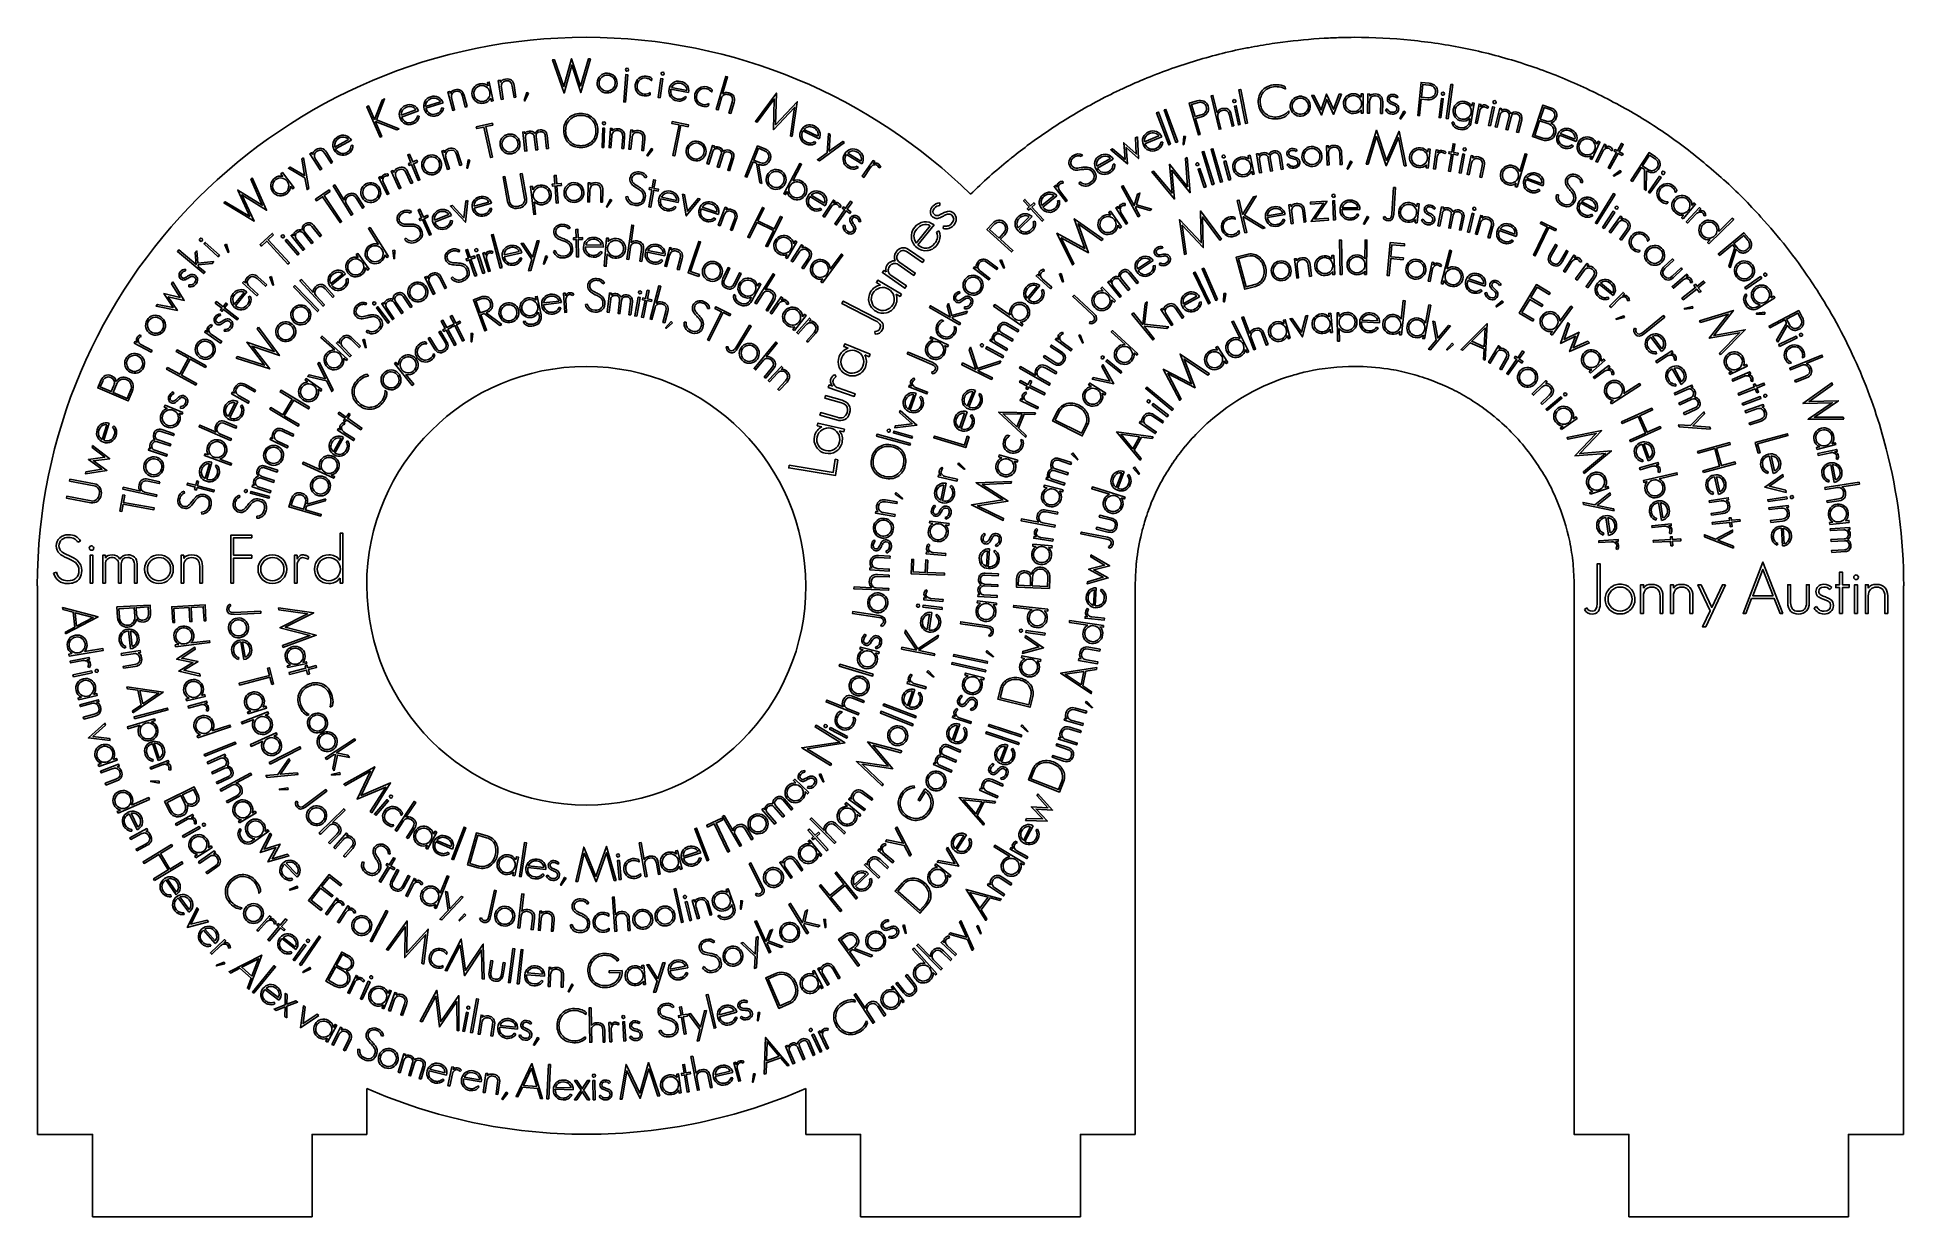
# Model space of a CAD drawing. Extents: x 17 to 567, y 64 to 412.
import ezdxf

# ---------------------------------------------------------------- set-up
doc = ezdxf.new("R2010")
doc.units = 0
doc.layers.add('Names', color=7, linetype='CONTINUOUS')

msp = doc.modelspace()

# ---------------------------------------------------------------- linework, layer by layer
at = {"layer": 'Names', "color": 7}
for points in [[(178.98388, 411.993218), (178.985759, 411.9945)], [(180.25782, 405.674616), (179.68262, 405.658585), (177.347567, 397.593422), (174.654196, 405.695585), (172.406002, 397.45478), (169.622399, 405.376326), (169.07479, 405.360296), (172.487344, 395.53841), (174.707211, 403.806028), (177.373765, 395.675496), (180.25782, 405.674616)], [(191.49386, 402.421177), (191.49393, 402.421087)], [(138.950119, 395.383441), (138.77553, 396.045255), (138.232916, 395.90216), (139.676138, 390.43426), (140.218753, 390.577584), (139.341598, 393.900807)], [(151.590801, 393.243776), (150.426603, 398.777785), (149.877012, 398.662076), (150.079899, 397.697404)], [(153.752798, 398.665892), (153.645991, 399.341981), (153.091653, 399.25439), (153.974554, 393.668589), (154.528893, 393.756281), (153.992295, 397.151163)], [(157.206154, 397.603768), (157.734226, 394.262918), (158.289021, 394.350536)], [(158.289021, 394.350536), (157.75244, 397.745421)], [(187.518559, 398.4027), (187.518559, 398.4027)], [(188.065969, 398.379868), (188.065969, 398.379868)], [(190.586944, 392.877802), (191.216224, 400.973166), (190.656715, 401.01671), (190.027422, 392.921357), (190.586944, 392.877802)], [(197.586778, 399.703211), (197.944605, 399.456089), (198.272408, 399.18504), (198.347285, 399.851962)], [(200.735463, 394.195345), (201.559716, 399.79009), (201.004099, 399.872073), (200.179847, 394.277331), (200.735463, 394.195345)], [(201.949242, 401.213642), (201.949372, 401.213571)], [(203.960696, 396.681672), (209.171077, 395.715549)], [(208.649203, 396.355423), (204.138536, 397.191408)], [(208.649203, 396.355423), (208.649203, 396.355423)], [(215.358881, 396.424164), (215.684456, 396.135849), (215.977323, 395.827374), (216.131831, 396.480439)], [(219.191834, 395.292639), (220.636581, 400.319728), (220.09722, 400.474696), (217.298431, 390.736198), (217.837794, 390.58123), (218.855262, 394.121524)], [(373.825544, 386.678492), (371.88442, 396.627251), (371.341057, 396.523416), (373.282182, 386.574657), (373.825544, 386.678492)], [(385.107067, 396.681387), (385.010547, 397.373503)], [(427.394652, 398.470382), (424.998868, 398.698867), (424.051871, 388.9673), (424.602712, 388.914849), (425.076197, 393.780637), (426.92114, 393.604685)], [(426.961639, 394.164987), (425.130609, 394.339566), (425.495381, 398.087712), (427.326383, 397.913135)], [(433.007798, 387.991014), (434.352164, 398.035899), (433.80358, 398.107772), (432.459243, 388.062899), (433.007798, 387.991014)], [(123.862976, 385.025107), (117.148029, 387.659894), (119.564607, 393.815799), (118.836956, 393.497113), (116.577037, 387.768866), (114.835759, 391.744776), (114.321703, 391.519526), (118.243799, 382.564053), (118.757872, 382.789083), (116.895742, 387.040972), (116.938188, 387.149377), (123.148025, 384.711716), (123.862976, 385.025107)], [(128.777862, 390.610807), (124.4838, 388.996521)], [(128.777862, 390.610827), (128.777862, 390.610807)], [(136.040207, 393.001568), (131.668503, 391.61129)], [(131.752329, 391.077546), (136.802185, 392.683503)], [(136.040207, 393.001997), (136.040207, 393.001568)], [(136.970928, 391.113343), (136.417753, 391.181613)], [(142.493396, 394.676088), (143.356567, 391.405782), (143.899461, 391.548945)], [(143.899461, 391.548945), (143.022306, 394.872168)], [(150.567686, 395.910949), (150.567686, 395.910949)], [(150.840976, 394.07964), (151.04112, 393.128068), (151.590801, 393.243776)], [(161.95143, 395.556277), (161.45068, 395.702107), (160.716228, 393.363569), (160.907925, 393.262917), (161.95143, 395.556277)], [(197.804402, 395.021173), (197.882482, 395.715089)], [(197.804433, 395.021173), (197.804402, 395.021173)], [(208.579283, 394.251465), (208.123717, 394.572614)], [(215.012518, 391.749932), (215.012648, 391.749892)], [(215.012648, 391.749892), (215.173312, 392.429405)], [(221.999954, 392.918205), (221.058212, 389.641368), (221.597993, 389.486219)], [(221.597993, 389.486219), (222.55495, 392.816069)], [(239.710553, 382.723325), (241.180592, 393.013681), (234.785337, 386.195062), (235.018964, 395.527519), (228.841627, 387.183949), (229.360817, 386.970792), (234.423746, 393.788784), (234.182291, 384.72557), (240.372338, 391.332545), (239.178219, 382.941737), (239.710553, 382.723325)], [(353.287923, 381.207129), (349.8423, 390.748359), (349.321205, 390.563961), (352.766828, 381.02275), (353.287923, 381.207129)], [(359.013591, 393.260704), (356.697506, 392.612502), (359.384036, 383.204596), (359.916561, 383.353618), (358.573296, 388.057582), (360.356827, 388.55674)], [(360.188905, 389.09351), (358.418779, 388.598094), (357.384068, 392.221562), (359.15425, 392.716978)], [(361.716038, 391.498483), (361.716179, 391.498463)], [(362.261714, 391.651069), (362.261714, 391.65114)], [(364.88497, 389.765475), (363.668846, 394.855581), (363.117186, 394.726408), (365.473065, 384.865855), (366.024724, 384.995025), (365.168293, 388.579704)], [(371.724513, 386.265671), (370.56108, 391.802264), (370.005695, 391.687928), (371.169071, 386.151334), (371.724513, 386.265671)], [(370.435745, 393.272936), (370.435773, 393.272896)], [(391.803043, 391.894969), (391.803043, 391.894969)], [(392.354139, 391.944719), (392.354139, 391.944719)], [(401.539146, 395.266), (400.903355, 395.235168), (399.212534, 390.779979), (397.164673, 395.232266), (395.552478, 390.588844), (393.415774, 394.872408), (392.807811, 394.842977), (395.654953, 389.072196), (397.241748, 393.673395), (399.246965, 389.246234), (401.539146, 395.266)], [(407.973586, 389.650498), (407.92115, 395.305393), (407.353883, 395.300398), (407.362914, 394.314683)], [(407.397204, 390.617888), (407.406235, 389.645525), (407.973586, 389.650498)], [(407.490704, 392.466903), (407.490704, 392.466903)], [(409.889904, 394.593312), (409.90345, 395.277665), (409.336692, 395.289066), (409.221884, 389.635105), (409.78867, 389.623704), (409.858549, 393.060061)], [(413.13481, 392.940069), (413.066145, 389.558476), (413.633468, 389.547162)], [(413.633468, 389.547162), (413.703347, 392.983491)], [(415.055276, 390.863125), (414.558819, 390.597023)], [(417.857799, 394.098901), (418.28816, 394.436484)], [(418.435084, 390.893887), (418.435084, 390.893938)], [(429.266519, 395.856985), (429.266519, 395.856965)], [(429.830823, 395.803188), (429.830823, 395.803109)], [(430.882891, 388.260169), (431.563272, 393.87502), (431.000013, 393.94189), (430.319575, 388.327017), (430.882891, 388.260169)], [(431.918054, 395.308565), (431.918082, 395.308455)], [(439.819796, 387.093135), (440.698128, 392.556204), (440.137917, 392.644495), (439.98134, 391.670961)], [(442.514059, 391.429215), (442.660334, 392.182223), (442.103651, 392.28811), (441.02449, 386.734843), (441.581145, 386.628713), (442.291893, 390.286167)], [(444.592625, 390.963328), (444.980258, 391.363745)], [(445.457128, 385.856384), (446.642885, 391.38834), (446.087952, 391.50496), (444.902195, 385.973024), (445.457128, 385.856384)], [(448.665741, 390.399324), (448.802901, 390.943869), (448.252822, 391.079657), (446.871231, 385.592424), (447.42131, 385.456636), (448.37477, 389.243353)], [(447.12605, 392.784468), (447.125993, 392.784559)], [(463.197138, 391.243653), (460.912012, 391.991816), (457.811124, 382.70966), (460.739829, 381.750762)], [(462.00822, 387.291871), (460.130285, 387.906737), (461.259513, 391.28698), (463.05851, 390.697968)], [(124.595024, 388.466824), (129.555234, 390.332524)], [(129.804809, 388.773029), (129.248826, 388.812772)], [(151.485484, 386.12664), (151.364529, 386.674679), (146.59091, 385.621866), (146.71187, 385.073827), (148.82445, 385.539762), (150.809206, 376.540564), (151.357254, 376.661516), (149.372489, 385.660717), (151.485484, 386.12664)], [(184.215628, 379.527153), (184.424904, 385.178421), (183.863671, 385.198939), (183.654395, 379.547668), (184.215628, 379.527153)], [(184.657159, 386.635859), (184.657128, 386.63591)], [(186.62569, 384.398128), (186.672037, 385.081043), (186.112105, 385.118881), (185.729886, 379.4767), (186.289815, 379.438862), (186.522123, 382.868054)], [(209.023757, 385.612265), (209.134899, 386.162378), (204.343135, 387.129314), (204.232222, 386.579195), (206.352837, 386.151267), (204.529978, 377.117884), (205.080119, 377.00697), (206.902959, 386.040353), (209.023757, 385.612265)], [(351.211896, 380.457795), (347.600778, 389.938844), (347.083013, 389.745545), (350.694075, 380.264495), (351.211896, 380.457795)], [(368.53289, 389.071685), (369.325652, 385.753779), (369.877679, 385.88302)], [(369.877679, 385.88302), (369.072132, 389.254633)], [(385.500852, 389.063518), (386.092051, 389.628194)], [(386.092051, 389.628194), (386.003066, 390.265677)], [(420.417837, 389.961145), (419.946864, 390.194865), (418.791051, 388.027212), (418.963122, 387.893473), (420.417837, 389.961145)], [(434.69529, 386.92996), (434.135445, 387.018251)], [(439.394318, 388.019993), (439.261702, 387.195032)], [(439.796654, 389.828047), (439.796654, 389.828047)], [(439.819796, 387.093198), (439.819796, 387.093135)], [(450.978468, 388.600767), (450.025036, 384.814092), (450.575511, 384.678301), (451.528942, 388.464978)], [(454.132498, 387.822502), (453.179067, 384.035808), (453.729062, 383.90013)], [(453.729062, 383.90013), (454.682465, 387.686804)], [(460.93078, 382.279494), (458.514648, 383.07058), (459.952288, 387.374026), (462.368448, 386.582957)], [(464.332461, 388.40587), (464.332546, 388.40587)], [(108.970922, 381.83522), (104.957776, 379.612731)], [(105.144844, 379.105922), (109.780547, 381.673193)], [(108.970922, 381.83522), (108.970922, 381.83522)], [(110.254604, 380.166866), (109.698756, 380.125125)], [(158.865641, 380.940894), (158.865641, 380.940894)], [(159.405602, 381.03359), (159.405602, 381.03359)], [(160.928056, 383.545275), (160.865289, 384.102974), (160.307593, 384.040211), (160.939867, 378.420523), (161.497569, 378.483286), (161.061231, 382.361378)], [(163.701027, 382.65838), (164.137351, 378.780291), (164.695451, 378.843055), (164.259125, 382.721155)], [(166.898941, 383.018177), (167.335268, 379.140079), (167.892995, 379.202831)], [(167.892995, 379.202831), (167.45664, 383.080923)], [(181.863667, 384.563863), (181.863667, 384.563863)], [(182.425241, 384.570862), (182.425241, 384.570862)], [(189.756234, 382.594104), (189.52762, 379.219516), (190.087885, 379.181541)], [(190.087885, 379.181541), (190.320202, 382.610733)], [(192.665525, 383.925945), (192.742405, 384.6061), (192.184754, 384.669061), (191.549878, 379.049675), (192.107524, 378.986711), (192.493389, 382.402026)], [(195.711987, 381.98331), (195.33226, 378.622379), (195.890298, 378.559325)], [(195.890298, 378.559325), (196.276172, 381.974663)], [(216.618939, 379.432809), (216.787363, 379.968184), (216.252004, 380.136606), (214.555742, 374.741849), (215.091109, 374.573427), (216.261685, 378.296286)], [(231.606959, 379.130207), (229.515204, 379.984491), (225.818731, 370.933562), (226.325898, 370.726338), (228.174135, 375.251788), (229.150201, 374.853192), (230.179773, 369.15237), (230.787953, 368.904238)], [(242.845254, 384.395864), (247.592221, 382.04094)], [(247.265407, 382.799215), (243.155811, 384.837853)], [(246.622449, 380.794779), (246.272183, 381.228369)], [(255.121684, 380.976491), (254.583686, 381.2773), (250.58891, 378.396717), (250.926465, 383.322108), (250.400888, 383.615977), (249.974343, 377.971465), (247.145291, 375.913695), (247.694955, 375.606361), (255.121684, 380.976491)], [(247.265388, 382.799215), (247.265407, 382.799215)], [(341.403432, 382.658081), (340.83244, 382.379584), (341.070128, 377.626152), (337.403073, 380.905441), (337.788476, 376.010232), (334.107649, 379.099786), (333.561634, 378.833484), (338.49152, 374.658915), (338.099795, 379.505402), (341.717602, 376.23231), (341.403432, 382.658081)], [(347.7803, 382.899906), (343.502629, 381.136127)], [(343.633665, 380.611978), (348.574953, 382.649022)], [(347.7803, 382.899804), (347.7803, 382.899906)], [(348.882067, 381.099348), (348.319429, 381.119865)], [(355.634149, 382.788623), (355.108962, 382.829466), (354.86371, 380.390344), (355.07391, 380.330783), (355.634149, 382.788623)], [(397.704987, 379.315596), (397.67733, 379.999534), (397.113478, 379.976702), (397.340808, 374.326071), (397.904631, 374.348903), (397.766568, 377.783194)], [(420.651771, 374.11612), (418.540184, 384.296593), (414.80994, 375.715742), (411.854481, 384.576337), (408.84952, 374.634359), (409.413287, 374.609439), (411.883098, 382.738686), (414.739469, 374.128767), (418.347596, 382.441021), (420.073695, 374.141342), (420.651771, 374.11612)], [(435.825759, 377.284553), (435.916578, 377.838459), (434.611893, 378.050016), (435.013156, 380.496112), (434.456191, 380.586502), (434.054927, 378.140409), (433.293943, 378.263872), (433.203124, 377.709989), (433.964108, 377.586519), (433.139398, 372.559061), (433.696364, 372.468668), (434.521074, 377.496129), (435.825759, 377.284553)], [(464.055206, 383.650894), (464.05515, 383.650784)], [(464.580422, 383.478667), (464.580534, 383.478778)], [(465.765698, 383.148578), (470.755049, 381.227118)], [(470.357764, 381.953118), (466.039144, 383.616189)], [(469.890884, 379.89961), (469.499329, 380.300131)], [(470.357764, 381.953118), (470.357764, 381.953118)], [(475.383239, 375.961622), (477.72416, 381.12008), (477.206649, 381.350212), (476.798612, 380.451016)], [(479.214801, 379.522098), (479.56216, 380.207455), (479.055458, 380.459132), (476.493727, 375.404583), (477.000401, 375.152906), (478.68761, 378.481906)], [(484.29466, 377.128114), (484.563364, 377.622268), (483.394089, 378.245393), (484.58072, 380.427693), (484.081582, 380.693704), (482.894922, 378.511407), (482.212904, 378.874858), (481.944228, 378.380701), (482.62619, 378.017241), (480.187282, 373.531912), (480.686477, 373.2659), (483.125385, 377.75123), (484.29466, 377.128114)], [(95.700144, 376.468059), (95.192314, 376.118752), (96.007507, 371.261654), (91.740121, 373.744109), (91.244005, 373.402852), (96.116902, 370.522339), (96.710144, 367.074741), (97.228993, 367.431625), (95.700144, 376.468059)], [(98.412252, 377.391653), (98.051425, 377.973305), (97.574518, 377.677474), (100.555671, 372.87191), (101.032578, 373.167741), (99.220717, 376.088442)], [(102.007275, 377.752669), (103.790284, 374.878507), (104.267531, 375.174569)], [(104.267531, 375.174569), (102.455672, 378.09527)], [(129.280985, 375.223662), (129.06806, 375.74288), (127.851778, 375.24388), (126.911097, 377.536871), (126.391876, 377.323945), (127.332568, 375.030972), (126.623154, 374.739936), (126.83608, 374.220715), (127.545493, 374.511762), (129.478919, 369.799012), (129.998137, 370.01194), (128.064706, 374.72469), (129.280985, 375.223662)], [(135.652101, 375.187653), (135.65203, 375.187464)], [(136.166287, 375.376496), (136.166276, 375.376426)], [(137.203956, 377.96792), (136.999018, 378.620988), (136.463577, 378.453015), (138.157238, 373.057468), (138.692687, 373.225661), (137.663315, 376.504939)], [(140.775967, 377.424625), (141.788961, 374.197592), (142.324763, 374.365475)], [(142.324763, 374.365475), (141.295382, 377.64475)], [(144.71376, 375.796254), (144.196757, 375.864924), (143.823123, 373.442402), (144.02783, 373.371629), (144.71376, 375.796254)], [(198.6541, 378.901726), (198.209055, 379.173621), (196.887513, 377.109214), (197.046128, 376.961784), (198.6541, 378.901726)], [(213.677875, 377.885537), (213.677875, 377.885537)], [(214.20917, 377.7518), (214.20917, 377.7518)], [(218.795781, 377.499414), (217.625205, 373.776553), (218.160992, 373.608132), (219.331568, 377.33101)], [(221.865726, 376.534197), (220.695162, 372.811336), (221.230427, 372.643025)], [(221.230427, 372.643025), (222.401003, 376.365886)], [(230.097979, 375.073136), (228.386513, 375.772121), (229.810225, 379.258088), (231.38202, 378.616162)], [(230.787953, 368.904238), (229.733588, 374.615168)], [(232.635371, 376.107283), (232.635532, 376.107133)], [(239.879434, 369.670059), (242.476297, 374.554496), (241.980401, 374.818156), (237.223766, 365.871323), (237.719661, 365.607662), (238.208109, 366.526391)], [(255.701998, 377.471915), (260.194453, 374.661498)], [(259.9438, 375.448249), (256.054668, 377.881253)], [(259.942844, 375.448249), (259.9438, 375.448249)], [(263.563645, 374.718024), (263.997756, 375.350117), (263.535146, 375.667843), (260.333597, 371.006203), (260.796191, 370.688509), (262.904783, 373.758694)], [(324.889396, 376.846087), (325.212654, 377.332903)], [(333.474004, 376.250499), (329.459195, 373.9598)], [(329.656892, 373.456005), (334.29448, 376.102158)], [(333.474004, 376.250499), (333.474004, 376.250499)], [(334.799234, 374.604187), (334.2386, 374.552834)], [(356.121914, 376.511645), (355.586058, 376.294613), (356.234238, 367.923016), (350.838488, 374.564156), (351.63046, 366.058571), (346.21343, 372.498928), (345.703257, 372.292397), (352.383203, 364.293429), (351.555078, 372.814139), (356.935673, 366.137066), (356.121914, 376.511645)], [(359.545297, 374.724879), (359.545297, 374.725782)], [(364.024841, 368.671179), (361.007914, 378.349482), (360.481739, 378.187212), (363.498694, 368.508926), (364.024841, 368.671179)], [(366.487597, 369.394909), (363.680784, 379.135502), (363.151194, 378.98466), (365.958035, 369.244056), (366.487597, 369.394909)], [(368.923796, 370.055642), (367.470295, 375.522925), (366.924336, 375.379369), (368.377809, 369.912087), (368.923796, 370.055642)], [(367.266615, 376.984748), (367.266813, 376.984839)], [(375.872728, 371.68643), (374.624939, 377.203722), (374.073956, 377.080486), (374.291437, 376.118752)], [(374.806803, 374.339135), (374.806803, 374.339135)], [(377.174901, 377.126421), (377.083602, 377.680237), (376.526693, 377.589443), (377.446427, 372.008787), (378.00328, 372.09958), (377.368618, 375.950771)], [(380.004602, 376.380302), (380.63932, 372.52914), (381.196596, 372.61993), (380.561906, 376.471093)], [(383.197947, 376.900781), (383.832636, 373.049619), (384.389517, 373.140453)], [(384.389517, 373.140453), (383.754856, 376.991612)], [(385.939482, 374.686534), (385.494304, 374.345412)], [(388.17454, 378.323554), (388.54332, 378.724803)], [(389.25596, 375.250617), (389.25596, 375.250868)], [(395.220359, 377.031134), (395.220359, 377.031134)], [(395.769479, 377.074678), (395.769479, 377.074678)], [(401.029424, 377.858175), (401.165201, 374.478573), (401.729533, 374.501012)], [(401.729533, 374.501012), (401.59147, 377.935318)], [(404.699047, 375.283219), (404.213963, 375.481542), (403.22929, 373.2345), (403.410053, 373.113994), (404.699047, 375.283219)], [(426.633471, 374.438288), (426.53537, 373.470808), (427.097105, 373.414442)], [(426.929832, 376.266292), (426.929832, 376.266292)], [(427.097105, 373.414442), (427.668662, 379.040938), (427.106786, 379.097294), (427.007105, 378.116505)], [(429.916449, 377.96733), (430.02121, 378.727019), (429.462099, 378.803194), (428.689657, 373.200484), (429.248739, 373.124307), (429.757473, 376.814323)], [(432.007885, 377.613029), (432.371444, 378.033198)], [(436.830526, 371.924442), (437.859678, 377.486178), (437.304265, 377.587744), (436.275057, 372.025994), (436.830526, 371.924442)], [(438.302372, 378.894786), (438.302344, 378.894828)], [(440.207823, 376.342382), (440.353648, 377.011376), (439.802129, 377.130045), (438.598987, 371.602951), (439.150562, 371.484282), (439.881772, 374.84352)], [(443.059481, 374.103316), (442.339899, 370.79759), (442.8917, 370.678831)], [(442.8917, 370.678831), (443.62291, 374.038069)], [(453.288344, 367.813884), (456.223568, 377.517011), (455.683168, 377.678597), (454.088698, 372.407665)], [(475.268205, 377.078785), (474.865672, 376.191777), (475.383239, 375.961622)], [(476.134317, 378.719788), (476.134232, 378.719859)], [(481.087486, 378.515321), (481.570397, 378.796036)], [(494.110066, 376.754734), (492.194483, 377.983039), (486.825854, 369.777261), (487.290308, 369.479446), (489.974636, 373.582325), (490.86849, 373.00918), (490.819638, 367.216377), (491.376914, 366.85925)], [(491.850736, 373.048711), (490.283359, 374.053704), (492.351088, 377.214172), (493.790563, 376.291167)], [(80.597127, 370.540669), (80.165476, 370.160161), (83.532734, 362.468538), (76.277986, 366.970536), (79.824408, 359.19953), (72.615896, 363.504988), (72.20493, 363.142716), (81.112902, 357.779571), (77.527562, 365.55303), (84.779866, 361.012102), (80.597127, 370.540669)], [(92.909147, 367.628574), (89.47564, 372.122073), (89.029385, 371.781095), (89.627885, 370.997816)], [(90.83732, 369.595324), (90.83732, 369.595324)], [(118.693497, 370.226457), (118.351828, 370.912938), (117.849416, 370.662883), (120.369178, 365.600135), (120.871601, 365.85019), (119.212058, 369.184586)], [(120.612845, 371.104609), (120.674059, 371.655808)], [(122.340864, 372.095646), (122.059285, 372.719555), (121.54776, 372.488655), (123.874228, 367.334216), (124.38573, 367.565113), (122.971797, 370.697839)], [(125.952126, 371.982983), (127.343569, 368.900154), (127.85554, 369.131198)], [(127.85554, 369.131198), (126.441606, 372.263938)], [(156.334914, 363.686872), (155.040536, 370.911016), (154.501305, 370.814518), (155.795664, 363.590372)], [(161.375753, 364.590065), (160.081372, 371.814209), (159.528945, 371.715208), (160.823329, 364.491064)], [(171.682102, 368.332286), (171.641262, 368.892006), (170.330083, 368.796607), (170.150251, 371.268504), (169.590528, 371.22766), (169.770363, 368.755766), (169.00558, 368.700112), (169.046423, 368.140378), (169.811203, 368.196035), (170.181002, 363.115558), (170.74073, 363.156401), (170.370926, 368.236895), (171.682102, 368.332286)], [(180.117324, 368.432486), (180.133354, 369.116793), (179.572279, 369.130538), (179.445158, 363.476825), (180.006233, 363.463137), (180.083612, 366.899317)], [(196.327443, 370.562962), (196.886305, 370.727509)], [(200.167725, 366.674922), (200.261118, 367.228329), (198.964756, 367.446732), (199.376566, 369.890706), (198.823162, 369.984102), (198.411352, 367.540128), (197.6552, 367.667467), (197.561903, 367.114063), (198.318055, 366.986721), (197.471623, 361.963595), (198.025049, 361.870199), (198.871459, 366.893325), (200.167725, 366.674922)], [(237.10105, 369.071689), (237.101027, 369.07168)], [(237.597267, 368.839583), (237.597318, 368.839631)], [(259.106653, 373.516756), (258.800733, 373.982683)], [(265.26302, 373.467777), (265.774912, 373.680894)], [(319.522602, 368.992647), (319.48168, 369.545641)], [(324.57771, 369.351354), (324.208902, 368.883997)], [(328.763517, 372.448105), (328.76332, 372.448836)], [(361.642096, 367.915438), (359.841885, 373.279704), (359.30617, 373.101924), (361.10641, 367.737658), (361.642096, 367.915438)], [(375.107144, 372.511893), (375.321689, 371.563192), (375.872728, 371.68643)], [(453.041597, 368.94575), (452.748057, 367.975371), (453.288344, 367.813884)], [(453.630933, 370.657109), (453.630623, 370.657038)], [(455.939878, 370.027505), (460.944807, 368.20998)], [(460.534145, 368.927611), (456.201046, 370.500978)], [(460.534145, 368.927611), (460.534145, 368.927611)], [(472.065406, 369.152881), (472.650905, 369.13465)], [(484.019973, 372.276511), (483.701005, 372.691615), (481.699344, 371.248892), (481.794538, 371.053992), (484.019973, 372.276511)], [(491.376914, 366.85925), (491.402878, 372.666599)], [(492.47473, 366.052137), (495.753475, 370.682963), (495.288909, 371.005295), (492.010164, 366.374474), (492.47473, 366.052137)], [(494.563541, 373.593027), (494.563456, 373.593027)], [(496.750255, 371.780616), (496.750142, 371.780455)], [(91.872486, 368.060247), (92.462889, 367.287598), (92.909147, 367.628574)], [(103.536784, 366.519533), (103.222363, 366.98441), (99.17316, 364.245852), (99.487569, 363.780967), (101.279582, 364.992934), (106.442281, 357.359402), (106.907155, 357.673794), (101.744436, 365.307338), (103.536784, 366.519533)], [(107.638805, 364.007448), (104.905243, 368.466881), (104.426752, 368.173601), (109.722217, 359.534742), (110.200697, 359.828042), (108.275614, 362.96856)], [(111.286095, 364.476295), (113.067925, 361.5695), (113.546884, 361.863008)], [(113.546884, 361.863008), (111.736234, 364.816847)], [(117.568178, 367.343484), (117.568229, 367.343433)], [(118.048439, 367.607074), (118.048439, 367.607074)], [(144.071416, 363.916646), (143.473926, 363.717642), (142.934828, 358.790452), (139.563354, 362.415935), (138.9916, 362.225598), (143.388709, 357.469194), (144.071416, 363.916646)], [(150.31567, 363.395836), (145.891905, 362.181284)], [(145.954298, 361.644695), (151.064316, 363.047568)], [(150.31567, 363.395915), (150.31567, 363.395836)], [(161.375753, 364.590175), (161.375753, 364.590065)], [(163.241606, 367.010815), (163.118371, 368.07177), (162.560491, 368.007003), (163.51946, 359.750902), (164.07734, 359.815771), (163.649203, 363.501742)], [(168.110577, 365.798038), (168.110577, 365.798038)], [(168.654755, 365.861391), (168.654755, 365.861301)], [(177.738577, 366.29377), (177.738577, 366.29377)], [(178.286156, 366.3098), (178.286156, 366.3098)], [(183.326783, 366.771628), (183.250803, 363.390186), (183.811367, 363.377505)], [(183.811367, 363.377505), (183.888747, 366.813674)], [(186.535447, 363.955536), (186.068679, 364.188152), (184.929557, 362.017767), (185.100262, 361.884482), (186.535447, 363.955536)], [(191.247519, 365.045018), (190.666796, 364.924523)], [(196.410749, 364.728986), (196.410749, 364.728915)], [(200.945098, 364.360251), (206.129122, 363.261388)], [(205.623803, 363.914402), (201.136055, 364.865666)], [(205.623803, 363.914402), (205.623803, 363.914402)], [(212.570365, 364.346606), (211.962145, 364.509784), (208.797505, 360.694946), (207.981471, 365.578094), (207.399489, 365.734191), (208.448329, 359.342165), (212.570365, 364.346606)], [(243.178403, 365.899991), (243.178544, 365.899872)], [(243.662208, 365.642779), (243.662248, 365.6427)], [(244.89914, 365.066521), (249.445842, 362.34473)], [(249.179831, 363.126421), (245.24372, 365.482674)], [(251.876173, 363.063045), (252.295841, 363.70481), (251.826144, 364.011955), (248.731131, 359.278933), (249.200822, 358.971779), (251.239243, 362.089011)], [(249.179873, 363.126421), (249.179831, 363.126421)], [(256.669388, 360.072192), (256.989103, 360.533442), (255.90861, 361.282336), (257.320471, 363.319306), (256.859219, 363.639024), (255.44736, 361.602023), (254.817135, 362.038849), (254.497451, 361.577599), (255.127673, 361.140773), (252.225869, 356.954178), (252.687122, 356.634463), (255.588922, 360.821086), (256.669388, 360.072192)], [(283.233255, 362.398708), (283.247084, 363.176171)], [(311.32653, 362.803059), (310.947167, 363.220107), (309.960377, 362.340398), (308.285106, 364.182158), (307.863833, 363.806624), (309.539076, 361.964845), (308.96354, 361.451742), (309.342846, 361.034725), (309.918467, 361.547797), (313.36155, 357.762435), (313.782851, 358.137985), (310.339684, 361.923353), (311.32653, 362.803059)], [(316.860626, 365.302236), (313.293054, 362.374617)], [(313.57347, 361.911491), (317.69462, 365.293233)], [(316.860626, 365.302236), (316.860626, 365.302236)], [(317.781855, 367.775648), (317.314721, 368.387311), (316.862545, 368.048845), (320.307518, 363.537878), (320.759751, 363.876325), (318.490826, 366.847298)], [(318.447081, 363.90083), (317.903183, 363.756823)], [(345.702354, 361.302057), (341.157362, 362.611794), (342.177765, 366.077703), (341.478052, 365.694502), (340.501337, 362.377524), (337.253693, 368.242703), (336.758986, 367.971784), (341.673744, 359.095853), (342.168452, 359.366769), (340.893344, 361.669573), (341.017945, 362.097568), (345.050759, 360.945263), (345.702354, 361.302057)], [(379.115207, 355.770711), (372.956695, 359.563241), (376.447417, 365.188085), (375.671673, 365.004596), (372.412373, 359.772514), (371.406053, 363.995629), (370.858006, 363.866004), (373.124645, 354.353735), (373.672721, 354.483357), (372.596523, 358.999618), (372.657878, 359.098616), (378.352953, 355.590297), (379.115207, 355.770711)], [(397.373009, 363.720515), (392.424553, 363.359838), (392.46381, 362.827206), (396.274516, 363.104969), (392.605824, 357.702793), (397.718675, 358.075453), (397.67764, 358.635153), (393.730141, 358.347442), (397.373009, 363.720515)], [(399.784739, 358.147959), (399.546036, 363.798084), (398.982833, 363.774547), (399.221537, 358.124419), (399.784739, 358.147959)], [(399.66265, 365.269286), (399.662678, 365.269357)], [(416.989853, 359.844871), (417.461644, 367.66301), (416.898977, 367.696744), (416.428795, 359.906121)], [(460.113803, 366.864485), (459.715644, 367.256836)], [(465.479892, 365.498129), (464.88731, 365.564996)], [(470.312609, 363.584863), (470.312242, 363.584707)], [(471.988586, 363.173958), (476.648695, 360.604415)], [(476.355325, 361.376843), (472.321015, 363.601294)], [(476.855734, 356.991356), (482.192499, 365.622888), (481.72322, 365.909849), (476.386454, 357.278311), (476.855734, 356.991356)], [(497.443929, 362.913332), (497.868194, 363.471141)], [(499.659684, 367.055408), (499.843834, 366.660659), (499.989687, 366.260549), (500.397441, 366.796676)], [(502.232366, 358.456803), (505.910652, 362.783501), (505.476595, 363.145141), (504.835414, 362.39095)], [(127.089752, 360.153737), (127.465342, 360.599053)], [(132.437889, 359.025653), (132.210818, 359.538849), (131.008679, 359.006733), (130.005537, 361.273098), (129.492364, 361.046017), (130.495497, 358.779662), (129.794302, 358.469305), (130.021372, 357.956121), (130.722548, 358.266469), (132.784302, 353.608442), (133.297495, 353.835524), (131.235744, 358.493551), (132.437889, 359.025653)], [(138.512372, 359.728541), (134.243183, 358.049596)], [(134.362117, 357.522376), (139.293879, 359.46203)], [(138.512372, 359.728451), (138.512372, 359.728541)], [(139.566681, 357.905962), (139.010173, 357.937195)], [(151.170152, 361.472031), (150.620151, 361.562424)], [(205.500018, 361.813077), (205.052823, 362.145786)], [(212.889736, 361.41299), (217.927214, 359.768481)], [(217.494333, 360.471621), (213.133401, 361.895424)], [(217.14758, 358.395228), (216.738361, 358.773685)], [(217.494333, 360.471621), (217.494333, 360.471621)], [(220.233819, 361.058068), (220.481271, 361.696248), (219.958017, 361.899135), (217.913582, 356.626485), (218.436836, 356.423598), (219.679396, 359.6282)], [(222.685353, 358.403621), (221.462583, 355.250092), (221.986218, 355.047403)], [(221.986218, 355.047403), (223.228766, 358.251974)], [(232.384744, 350.178664), (236.7409, 358.931216), (236.238488, 359.181281), (234.402063, 355.491486), (229.584335, 357.889274), (231.420752, 361.579061), (230.930289, 361.823169), (226.574133, 353.070603), (227.064593, 352.826503), (229.33428, 357.38685), (234.152008, 354.989043), (231.882304, 350.428718), (232.384744, 350.178664)], [(248.380704, 361.178881), (248.065694, 361.63872)], [(253.603458, 361.851578), (254.110394, 362.076396)], [(259.409091, 357.616915), (259.950946, 357.660459)], [(287.280068, 360.121652), (287.279475, 360.121671)], [(309.565068, 359.054694), (306.250142, 355.84923)], [(306.568179, 355.409943), (310.397059, 359.112653)], [(309.565068, 359.054694), (309.565068, 359.054694)], [(311.261675, 357.785526), (310.73138, 357.598156)], [(331.309641, 352.480231), (322.800585, 358.517162), (325.932405, 349.702857), (317.707038, 354.201349), (322.301306, 344.879391), (322.731638, 345.242481), (318.984404, 352.873361), (326.965705, 348.49168), (323.928006, 357.026472), (330.868415, 352.107963), (331.309641, 352.480231)], [(336.69859, 356.077322), (333.453938, 360.721535), (332.990162, 360.401077), (333.555735, 359.591523)], [(334.706863, 358.135775), (334.706863, 358.135775)], [(335.970767, 361.374792), (335.56654, 362.027789), (335.085972, 361.7336), (338.066973, 356.9178), (338.547512, 357.212003), (336.584234, 360.38374)], [(337.812719, 362.422319), (337.82508, 362.976044)], [(366.20498, 352.437189), (360.005658, 360.797941), (360.238238, 351.452411), (353.829987, 358.263026), (355.292773, 347.984383), (355.814037, 348.19708), (354.629522, 356.606893), (360.842447, 349.982553), (360.612323, 359.033301), (365.670479, 352.219085), (366.20498, 352.437189)], [(369.426829, 358.528575), (369.854819, 358.443189), (370.264605, 358.324057), (370.0688, 358.966163)], [(384.245245, 360.185888), (379.708946, 359.399975)], [(379.719755, 358.859884), (384.959775, 359.767609)], [(384.245245, 360.185778), (384.245245, 360.185888)], [(384.914281, 358.189129), (384.373402, 358.331764)], [(386.705433, 362.032623), (386.62325, 362.712206), (386.064026, 362.645139), (386.742347, 357.030545), (387.301599, 357.097612), (386.889329, 360.509998)], [(390.129748, 360.8435), (390.535442, 357.485442), (391.095174, 357.55254)], [(391.095174, 357.55254), (390.682903, 360.964954)], [(401.699984, 361.173776), (407.018236, 361.235188)], [(406.37999, 361.761907), (401.775958, 361.708754)], [(406.72004, 359.684196), (406.20902, 359.911046)], [(406.37999, 361.761958), (406.37999, 361.761907)], [(409.580024, 358.968393), (409.102475, 359.182015), (408.04815, 356.967341), (408.224792, 356.841143), (409.580024, 358.968393)], [(414.331319, 359.140088), (413.832971, 358.868122)], [(416.989853, 359.84489), (416.989853, 359.844871)], [(423.416561, 358.294627), (423.320238, 357.326969), (423.881324, 357.271512)], [(423.708774, 360.123015), (423.708774, 360.123015)], [(423.881324, 357.271512), (424.440773, 362.899119), (423.8798, 362.954576), (423.782292, 361.973602)], [(425.68066, 358.408393), (425.163827, 358.191133)], [(428.766111, 361.360799), (429.224525, 361.655628)], [(429.026179, 358.115684), (429.025953, 358.115593)], [(431.526668, 361.320176), (431.635295, 361.870856), (431.082563, 361.979038), (429.988839, 356.429891), (430.541571, 356.321721), (431.296346, 360.151132)], [(433.912518, 359.639241), (433.157771, 355.809829), (433.710898, 355.701651), (434.465674, 359.531071)], [(437.08193, 359.019198), (436.327127, 355.189756), (436.879887, 355.081606)], [(436.879887, 355.081606), (437.634662, 358.911028)], [(439.246744, 354.468622), (440.606208, 359.959156), (440.058895, 360.093573), (438.69943, 354.603039), (439.246744, 354.468622)], [(442.961917, 358.650492), (443.152502, 359.308101), (442.611341, 359.463741), (441.036343, 354.030692), (441.577476, 353.875044), (442.534746, 357.177126)], [(441.131819, 361.338865), (441.131875, 361.338955)], [(464.622811, 354.942354), (464.865156, 355.448952), (460.436158, 357.552151), (460.193813, 357.045534), (462.153903, 356.114751), (458.174344, 347.79587), (458.682824, 347.554412), (462.662383, 355.873296), (464.622811, 354.942354)], [(475.617117, 359.403881), (475.285223, 359.853038)], [(476.355212, 361.376843), (476.355325, 361.376843)], [(478.985185, 355.643959), (482.083195, 360.386153), (481.609626, 360.692124), (478.511644, 355.949933), (478.985185, 355.643959)], [(483.856284, 358.392696), (484.255713, 358.950116), (483.796142, 359.275806), (480.496033, 354.670425), (480.955604, 354.344746), (482.961329, 357.143753)], [(483.035836, 361.517627), (483.035892, 361.51774)], [(497.443788, 362.913332), (497.443929, 362.913332)], [(502.430796, 359.56242), (501.798308, 358.818462), (502.232366, 358.456803)], [(506.911017, 360.82371), (507.436713, 361.386862), (507.020378, 361.767732), (503.143379, 357.614573), (503.559713, 357.233674), (506.113147, 359.969017)], [(503.717588, 360.906035), (503.717588, 360.906035)], [(508.428131, 359.342907), (508.970873, 359.479717)], [(509.851124, 351.131494), (517.141855, 358.243104), (516.743978, 358.642872), (512.783526, 354.779679)], [(65.770379, 352.623569), (65.77028, 352.623549)], [(86.846675, 353.768587), (86.465915, 354.180837), (82.874852, 350.864181), (83.255632, 350.451908), (84.844862, 351.919709), (91.097396, 345.149898), (91.509678, 345.530675), (85.257143, 352.300486), (86.846675, 353.768587)], [(89.900986, 353.632107), (89.900876, 353.631906)], [(94.437056, 348.140799), (90.727547, 352.4093), (90.303615, 352.040893), (94.013141, 347.772406), (94.437056, 348.140799)], [(92.81539, 353.489613), (92.46487, 353.927898), (92.026585, 353.577381), (95.55863, 349.160902), (95.996918, 349.51142), (93.5595, 352.559194)], [(95.634076, 354.218336), (98.071525, 351.170565), (98.510144, 351.521353), (96.072686, 354.569124)], [(98.147293, 356.228266), (100.584722, 353.180495), (101.023016, 353.531015)], [(101.023016, 353.531015), (98.58559, 356.578786)], [(120.714381, 347.33679), (115.275789, 355.886258), (114.802257, 355.585031), (117.756621, 350.940791)], [(125.892557, 352.74966), (125.474462, 352.329011)], [(130.374853, 355.331866), (130.374901, 355.331511)], [(154.210329, 344.078393), (151.595348, 353.867858), (151.066068, 353.726363), (153.681046, 343.936899), (154.210329, 344.078393)], [(165.121407, 352.039501), (164.513054, 351.940399), (163.17654, 347.2002), (160.377482, 351.266952), (159.783137, 351.170155), (162.95981, 346.484919), (162.024365, 343.11404), (162.645917, 343.215375), (165.121407, 352.039501)], [(173.78494, 355.485488), (174.301827, 355.754234)], [(177.925578, 352.379729), (177.911862, 352.940772), (176.597581, 352.909539), (176.538721, 355.387289), (175.977669, 355.373573), (176.036529, 352.895843), (175.269957, 352.877611), (175.283645, 352.316536), (176.050259, 352.334768), (176.171211, 347.242268), (176.732255, 347.256013), (176.6113, 352.348509), (177.925578, 352.379729)], [(185.47043, 351.690556), (185.558721, 352.75498), (184.999018, 352.80153), (184.311998, 344.518361), (184.871699, 344.472017), (185.178423, 348.170071)], [(192.202082, 351.35389), (192.949678, 356.530766), (192.394219, 356.610849), (190.945982, 346.58219), (191.501435, 346.502107), (192.027906, 350.147879)], [(255.303401, 356.471906), (254.746943, 356.524159)], [(258.100779, 354.635751), (258.100929, 354.635743)], [(280.336188, 356.439524), (276.236724, 351.327666)], [(276.756272, 350.757403), (281.491667, 356.662259)], [(280.336348, 356.439453), (280.336188, 356.439524)], [(282.92758, 354.923276), (282.216637, 354.56769)], [(284.288174, 356.394456), (284.136874, 355.609485)], [(298.696662, 357.095905), (297.068494, 355.341112), (304.341417, 348.727409), (304.715757, 349.130871), (301.079295, 352.437717), (302.333124, 353.789056)], [(301.905924, 354.158815), (300.661522, 352.817644), (297.860297, 355.364934), (299.104727, 356.706085)], [(301.93138, 356.999365), (301.93138, 356.999365)], [(302.314836, 357.412685), (302.314836, 357.412685)], [(335.676861, 356.555432), (336.234786, 355.756856), (336.69859, 356.077322)], [(371.487756, 354.315254), (371.283936, 354.983339)], [(371.487785, 354.315085), (371.487756, 354.315254)], [(401.768141, 342.064729), (401.52605, 352.194549), (400.97837, 352.180833), (401.22046, 342.05103), (401.768141, 342.064729)], [(408.955268, 342.055921), (409.064799, 352.188024), (408.503628, 352.195023), (408.444079, 346.691043)], [(445.648786, 356.223923), (444.706784, 352.974456), (445.248453, 352.818694)], [(445.248453, 352.818694), (446.205666, 356.120779)], [(448.056452, 355.016652), (453.065642, 353.235153)], [(452.650578, 353.94983), (448.314205, 355.492056)], [(452.245391, 351.883664), (451.845172, 352.273139)], [(452.650578, 353.94983), (452.650578, 353.94983)], [(485.586871, 355.215845), (483.613121, 352.461381), (484.073002, 352.13546)], [(484.073002, 352.13546), (486.078728, 354.934478)], [(491.502756, 352.687402), (491.672316, 352.286562), (491.803549, 351.881691), (492.227955, 352.403461)], [(510.182396, 352.242447), (509.453247, 351.53123), (509.851124, 351.131494)], [(511.53108, 353.462415), (511.53108, 353.462415)], [(521.645162, 352.643276), (520.178538, 354.374487), (512.611906, 348.092011), (512.967534, 347.672254), (516.750808, 350.8135), (517.435169, 350.005704), (515.669643, 344.482666), (516.095742, 343.979373)], [(518.385129, 349.757994), (517.185176, 351.174437), (520.099459, 353.594139), (521.201565, 352.29325)], [(69.23968, 345.841512), (64.551413, 345.434598), (64.249145, 349.033352), (63.738097, 348.425152), (64.02725, 344.980977), (58.901036, 349.288382), (58.539747, 348.858405), (66.297367, 342.339907), (66.658657, 342.76989), (64.645992, 344.461076), (64.607454, 344.904997), (68.763823, 345.275236), (69.23968, 345.841512)], [(70.947102, 347.731743), (66.740981, 351.511842), (66.365557, 351.094105), (70.571693, 347.314018), (70.947102, 347.731743)], [(73.008298, 351.047781), (72.53027, 350.839185), (73.462992, 348.572421), (73.67478, 348.61787), (73.008298, 351.047781)], [(115.006216, 343.661038), (111.693802, 348.244527), (111.238606, 347.915571), (111.816018, 347.116586)], [(118.784373, 349.45206), (118.784373, 349.45206)], [(119.696972, 347.890575), (120.240877, 347.035563), (120.714381, 347.33679)], [(122.561477, 349.241604), (122.043817, 349.178141), (122.29093, 346.739461), (122.506822, 346.723431), (122.561477, 349.241604)], [(141.345502, 348.670674), (141.752851, 349.087166)], [(146.252971, 347.009384), (146.065833, 347.538486), (144.826426, 347.100147), (144.000051, 349.436752), (143.470952, 349.249613), (144.297327, 346.913008), (143.574409, 346.657315), (143.76155, 346.128247), (144.484465, 346.383915), (146.182952, 341.581475), (146.712051, 341.768616), (145.01357, 346.571048), (146.252971, 347.009384)], [(149.081129, 342.571476), (147.319972, 347.945371), (146.786287, 347.770563), (148.547444, 342.396668), (149.081129, 342.571476)], [(147.032878, 349.393956), (147.032878, 349.39305)], [(149.296769, 347.765017), (149.078137, 348.499989), (148.540227, 348.340003), (150.152622, 342.91962), (150.690563, 343.079606), (149.628598, 346.649556)], [(151.337213, 348.300463), (151.493454, 348.832655)], [(159.261895, 348.843137), (154.785184, 347.841195)], [(154.821901, 347.302235), (159.99307, 348.459527)], [(159.261895, 348.843208), (159.261895, 348.843137)], [(160.023562, 346.880654), (159.478495, 346.997274)], [(167.628265, 347.367603), (167.127075, 347.51183), (166.399453, 345.171169), (166.591375, 345.070978), (167.628265, 347.367603)], [(169.858532, 349.095105), (169.311755, 348.865359)], [(174.986436, 349.775882), (174.986436, 349.775949)], [(178.746037, 350.25356), (184.044074, 350.14651)], [(183.425222, 350.693155), (178.838688, 350.785551)], [(183.697852, 348.605836), (183.196159, 348.848773)], [(183.425222, 350.693036), (183.425222, 350.693155)], [(190.0049, 349.541871), (190.0049, 349.541871)], [(190.550856, 349.496905), (190.550868, 349.496724)], [(195.30704, 349.38344), (194.819733, 346.008974), (195.375601, 345.928662)], [(195.375601, 345.928662), (195.870788, 349.357744)], [(196.97969, 348.649301), (202.170219, 347.58144)], [(201.660929, 348.231373), (197.167472, 349.155317)], [(201.660929, 348.231373), (201.660929, 348.231373)], [(203.961898, 349.19865), (204.13923, 349.859775), (203.597185, 350.005145), (202.132009, 344.543118), (202.674053, 344.397739), (203.564552, 347.717429)], [(206.684787, 346.823755), (205.808473, 343.55694), (206.350878, 343.411412)], [(206.350878, 343.411412), (207.241388, 346.731102)], [(212.149188, 341.506689), (212.330171, 342.03793), (209.725023, 342.925377), (212.696665, 351.648584), (212.178104, 351.825221), (209.025487, 342.570816), (212.149188, 341.506689)], [(238.251515, 347.917121), (237.762474, 347.076646), (238.247891, 346.794207)], [(238.247891, 346.794207), (241.092002, 351.682106), (240.606577, 351.964574), (240.110803, 351.112526)], [(239.275691, 349.459598), (239.275691, 349.459598)], [(242.568702, 349.926916), (242.945006, 350.498687), (242.476206, 350.807215), (239.367342, 346.08328), (239.836119, 345.774755), (241.725619, 348.645847)], [(244.406397, 346.81607), (242.546999, 343.990716), (243.016145, 343.681959)], [(243.016145, 343.681959), (244.905617, 346.553051)], [(248.617207, 339.59907), (254.649786, 347.740303), (254.198874, 348.074412), (250.921859, 343.651927)], [(273.535366, 348.764146), (278.117111, 345.60125), (278.570244, 346.262734)], [(278.570244, 346.262734), (273.988488, 349.425633)], [(348.743355, 349.724365), (348.92409, 350.23729)], [(350.945619, 347.319419), (350.945591, 347.319925)], [(373.66352, 347.987095), (370.516376, 347.140479), (373.056065, 337.699452), (376.20321, 338.546048)], [(376.057442, 339.087948), (373.439295, 338.383651), (371.187613, 346.754125), (373.805732, 347.458405)], [(388.344382, 346.04362), (388.26409, 346.723363), (387.706785, 346.657397), (388.370403, 341.041344), (388.927735, 341.10731), (388.524383, 344.520585)], [(399.608774, 342.030854), (399.261415, 347.675327), (398.700865, 347.640893), (398.761317, 346.656985)], [(419.739374, 346.394888), (419.791416, 346.953679), (416.11042, 347.296938), (416.440987, 350.841889), (420.122011, 350.498619), (420.174053, 351.057408), (415.947578, 351.451539), (415.039838, 341.717082), (415.585317, 341.666232), (416.058265, 346.738149), (419.739374, 346.394888)], [(432.654287, 343.702911), (434.030233, 349.0609), (433.486278, 349.200572), (430.96592, 339.386322), (431.509904, 339.246653), (431.768702, 340.25446)], [(463.376518, 347.570479), (465.107923, 350.653395), (464.616377, 350.927444), (462.884943, 347.844528)], [(466.578724, 345.785206), (468.310158, 348.868122), (467.83069, 349.135438), (466.099257, 346.052521)], [(470.113191, 346.853947), (470.526844, 347.500609), (470.051836, 347.802237), (467.001211, 343.033367), (467.476191, 342.731731), (469.485359, 345.872545)], [(489.153652, 348.624025), (489.595245, 349.166928)], [(489.153764, 348.624025), (489.153652, 348.624025)], [(496.898168, 343.805264), (499.466306, 346.246066), (499.076416, 346.651789), (496.508278, 344.210987)], [(516.095742, 343.979373), (517.843883, 349.522903)], [(521.139335, 349.489375), (521.13973, 349.489375)], [(60.886783, 343.132619), (60.85665, 343.675391)], [(63.834806, 341.751449), (63.834795, 341.751519)], [(84.865331, 338.995345), (82.325278, 341.310807)], [(86.208393, 341.434843), (85.727204, 341.233791), (86.62466, 338.952848), (86.837136, 338.994795), (86.208393, 341.434843)], [(107.245923, 342.270498), (103.687519, 339.375222)], [(103.96108, 338.910258), (108.071454, 342.25458)], [(107.245923, 342.270498), (107.245923, 342.270498)], [(112.987593, 345.682353), (112.987593, 345.682353)], [(113.981456, 344.120188), (114.55102, 343.332062), (115.006216, 343.661038)], [(132.196823, 340.90102), (131.891913, 341.513826), (131.38947, 341.263819), (133.908729, 336.200821), (134.411175, 336.450836), (132.880041, 339.527978)], [(137.819432, 338.146717), (136.28828, 341.223879)], [(139.607019, 341.374685), (139.159121, 340.985915)], [(144.267078, 343.620296), (144.267276, 343.620245)], [(201.549945, 346.129156), (201.100727, 346.459135)], [(218.374753, 342.086627), (218.373952, 342.08659)], [(218.88262, 341.883373), (218.88242, 341.882561)], [(219.796972, 340.679924), (221.300667, 343.87665), (220.792842, 344.115531), (219.289147, 340.9188)], [(223.105339, 339.123734), (224.609067, 342.320488), (224.113702, 342.553496), (222.609994, 339.356742)], [(231.742999, 337.532331), (234.518042, 341.966067), (234.042325, 342.263823), (228.666489, 333.674751), (229.142186, 333.376998), (231.096501, 336.499446)], [(249.900336, 342.158935), (249.900336, 342.158935)], [(267.392872, 342.805515), (266.734011, 343.260378), (266.280818, 342.598863), (272.920206, 338.015535), (273.37337, 338.677021), (268.791622, 341.839951)], [(270.936743, 344.971065), (275.518499, 341.808136), (275.972033, 342.470102), (271.390234, 345.633032)], [(293.969666, 343.934277), (293.420631, 344.350343), (293.076037, 343.904697), (297.612082, 340.467388), (297.956647, 340.913023), (295.199788, 343.002125)], [(294.67381, 341.289696), (294.67381, 341.289696)], [(297.236162, 345.545743), (299.949136, 343.489892), (300.293955, 343.935919)], [(300.293955, 343.935919), (297.537096, 346.025041)], [(301.380398, 346.408561), (300.913207, 346.167535), (302.01108, 343.970542), (302.221279, 344.030306), (301.380398, 346.408561)], [(312.513867, 341.545918), (311.938077, 342.055961), (311.562722, 341.636881), (315.808924, 337.875459), (316.18428, 338.294509), (313.387684, 340.77185)], [(313.975778, 343.07495), (313.827414, 343.609504)], [(318.94241, 342.363843), (318.460656, 342.157761), (319.386543, 339.886146), (319.599705, 339.93039), (318.94241, 342.363843)], [(338.816103, 342.421114), (341.256648, 339.368686), (341.697225, 339.718354)], [(341.697225, 339.718354), (339.25668, 342.770779)], [(345.254778, 346.261823), (341.411306, 343.735824)], [(341.637789, 343.244861), (346.077568, 346.162822)], [(345.254778, 346.261823), (345.254778, 346.261823)], [(346.668739, 344.697634), (346.115753, 344.612951)], [(348.122409, 345.507251), (347.847835, 345.019856)], [(362.822462, 333.641229), (358.472712, 342.792832), (357.97792, 342.55765), (362.327642, 333.406047), (362.822462, 333.641229)], [(365.025263, 334.636505), (360.96146, 343.918602), (360.459613, 343.698824), (364.523415, 334.416741), (365.025263, 334.636505)], [(378.605965, 344.268747), (378.605965, 344.268747)], [(379.147776, 344.414588), (379.147888, 344.414588)], [(386.131139, 343.567732), (386.131139, 343.567732)], [(386.670268, 343.664932), (386.670268, 343.664932)], [(391.753626, 344.847057), (392.150515, 341.48813), (392.708215, 341.554046)], [(392.708215, 341.554046), (392.304891, 344.967323)], [(398.984244, 344.818439), (398.984244, 344.818439)], [(398.988393, 342.966988), (399.048139, 341.996429), (399.608774, 342.030854)], [(408.404963, 343.076194), (408.393674, 342.062909), (408.955268, 342.055921)], [(408.492706, 344.881745), (408.492706, 344.881745)], [(425.829702, 343.253241), (425.829702, 343.253241)], [(426.371681, 343.173358), (426.371681, 343.173358)], [(428.64501, 344.824485), (428.794249, 345.576624), (428.243774, 345.685934), (427.142825, 340.139003), (427.6933, 340.029693), (428.418413, 343.682961)], [(430.699841, 344.346767), (431.086091, 344.744604)], [(466.578724, 345.785206), (466.578724, 345.785206)], [(473.954207, 344.433096), (474.357615, 344.987112), (473.901685, 345.316677), (470.568443, 340.739445), (471.024345, 340.409849), (473.050221, 343.191798)], [(471.860936, 345.662772), (472.367074, 345.893455)], [(475.654314, 341.241676), (473.660724, 338.504053), (474.116993, 338.174237)], [(495.586173, 346.101447), (495.586173, 346.101447)], [(495.991275, 345.730189), (495.991275, 345.730189)], [(503.093595, 341.219556), (503.676835, 341.72111), (503.307717, 342.145614), (499.006227, 338.44681), (499.375317, 338.022303), (502.208348, 340.45838)], [(499.43814, 341.162126), (502.006249, 343.602908), (501.625955, 343.998663), (499.057817, 341.557881)], [(499.43814, 341.162186), (499.43814, 341.162126)], [(520.723058, 337.741946), (525.408229, 340.977228), (525.083673, 341.437857), (520.398474, 338.202555), (520.723058, 337.741946)], [(521.745916, 341.232899), (521.745916, 341.232899)], [(526.724852, 341.669494), (526.724936, 341.669384)], [(57.155173, 339.864782), (56.796277, 339.346845), (59.310346, 335.305758), (54.544301, 336.409507), (57.255035, 332.315515), (52.569265, 333.246736), (52.226049, 332.751441), (58.519726, 331.472215), (55.827176, 335.520555), (60.547549, 334.398592), (57.155173, 339.864782)], [(61.930458, 339.000109), (61.864494, 338.445083)], [(78.197975, 336.787699), (75.269838, 333.256275)], [(75.628703, 332.852463), (79.011046, 336.931708)], [(78.627295, 339.530619), (78.121431, 339.991762), (77.743363, 339.57702), (81.92264, 335.767228), (82.300707, 336.181991), (79.760674, 338.497466)], [(78.197975, 336.78764), (78.197975, 336.787699)], [(80.001166, 335.701462), (79.498704, 335.460168)], [(81.987384, 340.859533), (84.486976, 338.580919), (84.865331, 338.995345)], [(100.222502, 331.516349), (93.14907, 338.771577), (92.756809, 338.389146), (99.830241, 331.133927), (100.222502, 331.516349)], [(98.552799, 336.705476), (95.038048, 340.579171), (94.622414, 340.202057), (101.431225, 332.697915), (101.846829, 333.075051), (99.371613, 335.803065)], [(102.049535, 337.843989), (104.340567, 335.318992), (104.756509, 335.696416)], [(104.756509, 335.696416), (102.428393, 338.262265)], [(108.80366, 340.855424), (108.26391, 340.716441)], [(125.026773, 335.585325), (127.211675, 332.35171), (127.67665, 332.666063)], [(127.67665, 332.666063), (125.491717, 335.899644)], [(131.417418, 338.070673), (131.417396, 338.070721)], [(131.892483, 338.343548), (131.892483, 338.343548)], [(135.809821, 340.924665), (137.316583, 337.896525), (137.819432, 338.146717)], [(165.673238, 330.182649), (164.583708, 335.606153), (164.033065, 335.495471), (164.227273, 334.529015)], [(172.916184, 335.785468), (172.868034, 336.55077), (172.307944, 336.515634), (172.663025, 330.871663), (173.223137, 330.906797), (172.98926, 334.624)], [(175.024847, 335.849513), (175.296424, 336.333098)], [(183.856342, 339.316602), (184.397266, 339.532953)], [(186.338317, 335.948113), (186.404484, 336.505423), (185.847155, 336.57159), (185.181466, 330.955757), (185.738773, 330.889788), (186.198171, 334.765215)], [(198.187733, 334.072628), (198.30367, 334.621742), (197.017327, 334.893099), (197.528869, 337.318152), (196.97976, 337.434081), (196.468207, 335.009027), (195.717922, 335.167407), (195.601994, 334.618276), (196.352279, 334.460113), (195.300905, 329.475886), (195.850016, 329.359946), (196.901412, 334.344185), (198.187733, 334.072628)], [(195.314398, 336.727427), (195.31444, 336.727498)], [(199.60772, 333.542479), (200.949752, 338.597948), (200.407329, 338.741955), (197.807546, 328.948429), (198.34998, 328.804422), (199.295091, 332.364695)], [(222.994426, 335.870045), (222.501553, 336.13843)], [(223.1053, 339.123785), (223.105339, 339.123734)], [(227.830377, 334.328321), (230.475883, 339.18661), (229.982641, 339.455193), (229.511211, 338.589459)], [(228.723156, 336.913409), (228.723275, 336.913499)], [(248.769609, 340.747364), (248.166295, 339.933173), (248.617207, 339.59907)], [(271.885119, 336.294389), (264.914394, 340.351818), (264.512893, 339.656809), (265.727984, 338.949538)], [(268.085039, 337.758583), (268.085039, 337.758631)], [(270.284976, 336.297061), (271.483599, 335.599399), (271.885119, 336.294389)], [(289.073251, 336.509679), (288.991068, 337.047177)], [(294.359161, 340.839058), (294.359161, 340.839058)], [(311.848528, 338.645167), (308.960915, 335.067707)], [(309.328227, 334.669508), (312.663671, 338.801947)], [(311.848415, 338.645206), (311.848528, 338.645167)], [(313.678768, 337.587587), (313.177428, 337.338323)], [(328.531248, 330.652047), (322.746568, 335.955584), (322.36489, 335.542297), (328.129166, 330.257455)], [(334.982397, 334.247287), (331.058351, 338.333261), (330.651048, 337.944991), (331.33507, 337.232724)], [(333.4593, 339.692708), (333.108328, 340.131674), (332.667779, 339.782006), (336.204306, 335.358751), (336.644883, 335.708419), (334.204366, 338.760875)], [(332.697243, 335.9727), (332.697243, 335.9727)], [(336.289763, 340.416015), (338.73028, 337.363587), (339.171224, 337.713518), (336.730679, 340.765963)], [(358.951671, 335.652923), (354.93119, 333.443727)], [(358.951671, 335.652923), (358.951671, 335.652923)], [(367.46005, 336.442829), (366.938645, 336.454231), (366.833432, 334.005329), (367.044534, 333.95758), (367.46005, 336.442829)], [(436.747073, 340.813912), (436.747073, 340.813912)], [(437.277679, 340.677644), (437.277679, 340.677664)], [(438.804953, 340.334202), (443.827182, 338.642997)], [(443.400773, 339.350076), (439.053168, 340.81396)], [(443.034843, 337.277179), (442.629121, 337.659401)], [(443.400773, 339.350076), (443.400773, 339.350076)], [(444.396453, 336.700628), (443.843974, 336.61624)], [(447.556213, 335.599882), (447.556749, 335.599718)], [(448.101184, 338.809415), (448.616183, 338.983312)], [(457.985142, 328.268525), (458.275267, 328.748946), (454.735353, 330.886675), (457.057139, 334.731352), (460.597052, 332.5936), (460.908598, 333.109415), (457.368684, 335.247169), (459.209168, 338.29487), (462.749082, 336.157116), (463.039178, 336.637517), (459.018866, 339.065376), (453.96483, 330.696381), (457.985142, 328.268525)], [(474.116993, 338.174237), (476.142868, 340.956186)], [(477.530696, 339.252825), (481.588064, 335.82671)], [(481.452484, 336.641259), (477.940031, 339.607398)], [(484.405742, 335.80878), (484.940017, 336.360725), (484.53452, 336.750324), (480.594388, 332.679768), (480.999772, 332.2902), (483.594833, 334.971096)], [(481.452541, 336.641259), (481.452484, 336.641259)], [(507.084499, 336.755026), (507.524738, 337.106156), (506.697629, 338.131703), (508.641745, 339.682365), (508.288657, 340.120173), (506.344541, 338.569489), (505.862138, 339.16767), (505.421928, 338.816532), (505.904331, 338.218351), (501.9086, 335.031258), (502.261688, 334.593469), (506.257419, 337.780565), (507.084499, 336.755026)], [(504.428421, 339.579723), (504.98042, 339.65644)], [(521.029382, 335.853227), (520.72159, 336.324499)], [(522.078317, 340.794902), (522.078317, 340.794902)], [(524.57652, 332.188264), (529.268718, 335.192153), (528.960644, 335.663763), (528.124505, 335.128478)], [(73.230695, 333.266265), (72.785941, 333.608556), (71.984173, 332.566713), (70.020047, 334.078284), (69.677768, 333.633541), (71.641894, 332.121967), (71.174204, 331.514267), (71.61898, 331.171987), (72.086637, 331.779688), (76.123509, 328.672946), (76.465788, 329.117692), (72.428918, 332.224431), (73.230695, 333.266265)], [(71.176809, 329.962163), (71.130058, 330.503747)], [(96.514745, 331.846896), (96.514745, 331.846896)], [(96.892031, 332.244113), (96.892031, 332.244113)], [(113.997794, 333.151438), (114.263986, 333.669629)], [(116.870996, 333.825946), (116.870886, 333.825816)], [(121.008462, 328.028419), (117.609262, 332.547931), (117.160404, 332.210328), (120.559604, 327.690813), (121.008462, 328.028419)], [(119.492164, 333.283543), (119.177983, 333.748558), (118.712968, 333.434349), (121.879092, 328.748604), (122.344107, 329.062805), (120.159173, 332.296395)], [(122.360332, 333.783615), (124.545231, 330.550032), (125.010596, 330.864444), (122.825668, 334.098053)], [(147.861807, 335.380406), (145.740049, 334.603691), (149.10087, 325.422839), (149.615316, 325.61112), (147.934909, 330.201549), (148.924961, 330.563976), (153.524517, 327.042151), (154.141458, 327.267903)], [(149.478184, 331.364376), (147.742162, 330.728884), (146.44773, 334.264906), (148.042108, 334.848541)], [(154.141458, 327.267903), (149.516775, 330.780528)], [(150.658108, 333.837387), (150.657859, 333.837517)], [(158.482278, 331.421342), (158.482298, 331.421523)], [(159.009458, 331.570544), (159.009458, 331.570544)], [(164.698683, 332.738157), (164.698683, 332.738157)], [(164.955406, 330.904452), (165.119942, 330.085469)], [(165.673309, 330.182705), (165.673238, 330.182649)], [(166.422335, 333.143603), (171.682122, 333.787767)], [(170.99214, 334.241281), (166.438701, 333.683523)], [(170.99214, 334.241281), (170.99214, 334.241281)], [(171.557515, 332.213529), (171.026526, 332.383096)], [(179.317447, 333.345688), (178.750629, 333.171109)], [(184.487526, 333.5161), (184.487526, 333.51619)], [(188.836133, 334.452516), (188.376735, 330.577069), (188.934477, 330.510902), (189.393875, 334.386352)], [(192.031837, 334.073621), (191.572459, 330.198202), (192.129667, 330.132004)], [(192.129667, 330.132004), (192.589065, 334.007454)], [(193.868003, 329.75346), (194.877704, 335.317739), (194.32509, 335.417922), (193.31539, 329.853651), (193.868003, 329.75346)], [(202.463637, 331.225694), (201.588855, 327.930358), (202.131687, 327.786272)], [(202.131687, 327.786272), (203.020617, 331.134932)], [(221.280268, 329.8631), (221.529893, 330.365746), (217.151732, 332.540034), (216.902109, 332.037391), (218.839666, 331.075157), (214.74071, 322.821483), (215.243356, 322.571858), (219.342321, 330.825534), (221.280268, 329.8631)], [(214.780853, 331.993596), (215.363287, 332.004997)], [(227.743216, 335.342526), (227.343727, 334.608918)], [(227.830377, 334.328211), (227.830377, 334.328321)], [(233.787405, 334.475551), (231.978539, 331.585502), (232.454594, 331.287605)], [(232.454594, 331.287605), (234.292752, 334.224413)], [(236.455359, 334.473039), (236.891917, 335.103462), (236.430524, 335.422968), (233.210978, 330.773749), (233.672369, 330.454246), (235.792806, 333.516261)], [(238.149869, 333.216154), (238.662583, 333.427459)], [(240.322247, 325.533772), (243.770929, 330.015636), (243.325833, 330.358126), (242.724661, 329.57687)], [(264.670656, 329.132274), (254.726234, 334.216635), (254.36296, 333.500747), (264.27235, 328.434302)], [(291.312967, 331.196772), (286.714805, 330.003774), (285.799812, 333.499734), (285.394795, 332.813993), (286.270305, 329.46815), (280.431714, 332.847789), (280.145374, 332.362943), (288.981078, 327.248483), (289.267392, 327.733327), (286.975042, 329.060231), (286.86094, 329.491261), (290.935833, 330.55825), (291.312967, 331.196772)], [(290.516197, 332.493888), (290.502368, 331.935116)], [(292.16889, 335.412506), (292.169483, 335.412647)], [(303.910661, 330.022575), (299.363553, 333.208828), (299.038264, 332.749728), (307.367234, 326.91348), (307.692524, 327.372588), (306.837249, 327.971912)], [(308.086083, 332.825194), (308.086083, 332.825194)], [(308.403357, 333.273022), (308.403357, 333.273022)], [(328.531079, 330.652047), (328.531248, 330.652047)], [(333.900357, 334.561589), (334.575094, 333.858991), (334.982397, 334.247287)], [(350.727208, 326.600479), (343.558707, 327.403762), (344.29621, 333.97575), (343.676083, 333.479264), (342.978994, 327.360926), (340.266246, 330.749264), (339.828124, 330.398518), (345.938433, 322.766527), (346.376526, 323.117275), (343.475451, 326.740794), (343.488998, 326.856494), (350.118539, 326.112601), (350.727208, 326.600479)], [(349.148146, 331.495829), (348.769263, 332.06589), (348.301874, 331.755222), (351.432227, 327.045503), (351.899615, 327.356151), (349.99707, 330.218596)], [(352.73011, 331.969381), (354.602344, 329.152515), (355.070043, 329.463394)], [(355.070043, 329.463394), (353.167527, 332.325856)], [(355.116582, 332.936249), (359.760774, 335.488145)], [(360.229799, 333.980276), (359.67385, 333.940333)], [(398.91335, 324.990247), (398.375999, 330.619794), (397.816917, 330.566437), (397.910502, 329.585139)], [(400.846121, 329.658063), (400.825518, 330.725963), (400.263981, 330.714562), (400.423521, 322.404498), (400.985002, 322.415909), (400.913854, 326.125959)], [(419.210603, 324.236497), (420.28587, 334.311983), (419.727832, 334.371544), (419.143744, 328.898337)], [(426.065216, 323.040476), (427.892436, 333.007061), (427.340409, 333.108165), (426.347834, 327.694098)], [(449.291117, 333.905389), (448.940795, 334.291742), (447.090744, 332.68379), (447.201431, 332.497571), (449.291117, 333.905389)], [(463.647197, 324.20961), (469.645718, 332.375995), (469.193428, 332.708205), (465.934919, 328.272075)], [(480.342617, 334.8498), (480.105861, 335.354826)], [(485.881511, 334.295651), (486.423321, 334.421525)], [(505.145746, 332.094922), (505.019536, 332.601127), (502.615256, 332.061374), (502.624288, 331.845023), (505.145746, 332.094922)], [(513.232795, 318.35181), (520.552878, 325.771914), (511.31041, 324.066293), (517.058176, 331.447019), (507.08402, 328.383663), (507.377756, 327.904444), (515.540329, 330.398718), (509.946628, 323.23958), (518.896769, 324.896251), (512.931636, 318.843131), (513.232795, 318.35181)], [(526.368264, 330.386944), (526.297483, 330.903744), (523.837521, 330.625729), (523.823692, 330.409609), (526.368264, 330.386944)], [(524.988705, 333.120966), (524.280158, 332.667362)], [(524.576407, 332.188264), (524.57652, 332.188264)], [(526.616478, 334.032648), (526.616478, 334.032648)], [(537.364065, 329.428506), (536.295007, 331.424765), (527.569882, 326.845222), (527.829074, 326.361216), (532.191666, 328.650964), (532.690493, 327.719504), (529.798788, 322.683272), (530.109571, 322.102989)], [(533.567584, 327.280936), (532.692864, 328.914241), (536.053369, 330.678065), (536.856686, 329.178014)], [(53.310217, 329.110394), (53.310217, 329.110394)], [(53.594373, 329.578781), (53.594373, 329.578781)], [(67.528553, 325.070289), (66.894318, 325.501248), (66.578915, 325.037035), (71.25648, 321.85884), (71.571872, 322.323034), (68.491176, 324.416241)], [(68.770223, 326.775891), (68.554642, 327.28671)], [(72.346893, 325.863399), (72.297843, 325.306619)], [(74.165799, 328.671865), (74.1659, 328.671944)], [(82.387973, 326.519537), (82.052242, 326.052191), (87.052757, 319.307255), (78.975579, 322.07469), (84.168471, 315.292396), (76.180287, 317.878597), (75.860642, 317.433663), (85.741648, 314.196197), (80.510247, 320.972175), (88.593738, 318.16624), (82.387973, 326.519537)], [(91.983041, 326.995965), (91.983041, 326.995965)], [(92.337142, 327.413981), (92.337142, 327.413981)], [(114.491177, 325.667367), (114.178038, 325.163694)], [(118.280448, 329.188713), (118.280448, 329.188803)], [(137.864009, 322.345257), (136.031946, 325.36583), (135.563901, 325.08195), (137.395929, 322.061387)], [(139.370167, 326.535164), (139.103044, 327.028728), (137.946872, 326.402979), (136.7672, 328.582686), (136.273625, 328.315563), (137.453311, 326.135879), (136.778921, 325.770895), (137.046056, 325.27733), (137.720434, 325.642311), (140.145019, 321.162409), (140.638553, 321.429522), (138.213976, 325.909446), (139.370167, 326.535164)], [(141.975177, 327.836411), (141.724978, 328.338764), (140.548199, 327.752659), (139.44324, 329.97116), (138.940898, 329.720967), (140.045858, 327.502461), (139.359465, 327.160594), (139.60968, 326.658249), (140.29607, 327.000119), (142.567081, 322.440424), (143.069431, 322.690649), (140.798426, 327.250304), (141.975177, 327.836411)], [(145.565582, 324.696167), (145.044259, 324.68015), (145.06249, 322.229068), (145.275879, 322.19213), (145.565582, 324.696167)], [(160.975302, 328.261071), (160.425071, 328.150607)], [(204.428635, 327.82635), (204.033219, 328.166439), (202.39622, 326.342028), (202.529045, 326.170863), (204.428635, 327.82635)], [(208.43389, 327.996375), (207.841887, 328.032011)], [(213.334414, 326.339891), (213.332672, 326.340998)], [(223.507263, 320.1251), (227.61115, 326.796129), (227.132783, 327.090419), (223.043338, 320.442864)], [(240.470131, 326.646927), (239.877132, 325.876262), (240.322247, 325.533772)], [(244.723531, 328.309216), (245.17273, 328.825691), (244.749269, 329.193968), (241.03812, 324.926872), (241.461572, 324.558576), (243.717115, 327.152014)], [(241.684037, 328.044954), (241.684037, 328.044954)], [(246.129847, 324.981057), (243.910223, 322.428922), (244.334055, 322.060356)], [(244.334055, 322.060356), (246.589587, 324.653793)], [(264.082905, 325.256079), (264.155479, 324.449555)], [(264.670726, 329.132274), (264.670656, 329.132274)], [(283.565628, 327.936465), (283.930937, 328.17792), (284.307619, 328.38263), (283.709392, 328.698321)], [(288.042632, 326.411607), (287.420191, 326.740083)], [(288.042519, 326.411567), (288.042632, 326.411607)], [(301.151572, 324.390725), (304.507053, 322.367189), (304.799859, 322.847429), (301.444406, 324.870965)], [(302.829468, 327.142404), (306.184893, 325.118878), (306.477275, 325.598677)], [(306.477275, 325.598677), (303.121794, 327.622216)], [(319.536346, 324.51392), (319.338904, 325.03231)], [(327.400045, 328.153547), (327.296639, 327.596836)], [(341.584421, 318.69466), (334.110894, 325.537014), (333.731926, 325.123093), (337.791693, 321.406168)], [(374.2471, 319.260157), (369.736934, 328.333721), (369.234381, 328.083934), (371.684409, 323.154973)], [(374.549811, 324.651761), (372.720898, 329.552173), (372.195118, 329.355904), (375.738136, 319.862812), (376.263916, 320.059073), (374.97591, 323.510146)], [(379.937885, 321.415547), (378.726418, 324.661481)], [(386.460633, 323.248179), (385.002306, 328.712034), (384.459649, 328.567119), (384.713875, 327.614706)], [(385.29641, 325.856862), (385.29641, 325.856862)], [(391.689054, 329.938586), (391.068814, 329.829727), (389.811458, 325.035283), (387.009386, 329.116871), (386.415901, 329.012573), (390.06622, 323.66159), (391.689054, 329.938586)], [(398.195236, 327.755191), (398.195236, 327.755191)], [(398.261784, 325.90488), (398.354183, 324.936872), (398.91335, 324.990247)], [(405.575685, 327.981268), (405.575685, 327.981268)], [(406.123338, 327.992661), (406.123422, 327.992669)], [(407.486443, 328.066967), (412.780847, 327.843419)], [(412.174182, 328.403562), (407.590808, 328.597091)], [(412.400806, 326.310636), (411.904575, 326.564543)], [(412.174182, 328.403653), (412.174182, 328.403562)], [(418.76012, 325.303687), (418.652621, 324.296058), (419.210603, 324.236497)], [(419.019595, 327.093566), (419.019595, 327.093566)], [(426.088923, 325.90383), (426.088923, 325.90383)], [(433.698537, 326.907683), (433.102794, 327.065838), (429.946647, 323.284986), (429.052849, 328.140334), (428.470822, 328.294831), (429.456681, 322.72075), (427.225996, 320.025959), (427.834693, 319.864384), (433.698537, 326.907683)], [(443.94151, 316.777612), (444.479511, 327.5891), (436.802135, 319.964726), (437.302374, 319.741528), (439.534356, 321.954007), (443.598187, 320.139865), (443.42908, 317.006486), (443.94151, 316.777612)], [(443.614612, 320.747465), (439.963616, 322.377329), (443.89898, 326.288674), (443.614612, 320.747465)], [(463.794828, 325.358554), (463.194908, 324.541829), (463.647197, 324.20961)], [(464.919624, 326.774818), (464.919624, 326.774818)], [(474.645002, 321.939582), (474.182045, 322.367099), (469.830348, 320.439992), (471.586758, 325.006003), (467.155304, 322.891494), (468.729709, 327.402049), (468.286987, 327.810856), (466.144187, 321.756505), (470.527888, 323.859342), (468.759822, 319.34108), (474.645002, 321.939582)], [(484.995389, 329.338376), (484.811211, 329.826603), (482.49047, 329.012985), (482.524731, 328.799145), (484.995389, 329.338376)], [(488.429187, 326.014534), (487.890453, 326.194598)], [(490.753174, 324.547355), (496.836644, 329.507949), (496.479576, 329.942582), (490.417584, 324.999426)], [(490.752948, 324.547485), (490.753174, 324.547355)], [(530.109571, 322.102989), (532.988633, 327.162837)], [(536.204216, 326.448747), (536.204724, 326.448626)], [(46.752645, 321.961144), (46.08048, 322.330151), (45.810407, 321.838209), (50.767714, 319.116861), (51.037789, 319.608823), (47.772822, 321.401123)], [(47.827458, 323.776598), (47.564238, 324.264726)], [(67.033047, 315.143024), (58.455052, 319.833592), (58.185804, 319.34119), (61.802018, 317.363811), (59.220151, 312.642181), (55.603939, 314.619569), (55.341122, 314.138899), (63.919089, 309.44833), (64.181928, 309.929001), (59.712555, 312.372926), (62.29442, 317.094556), (66.763793, 314.650621), (67.033047, 315.143024)], [(67.960974, 322.00622), (67.960974, 322.00622)], [(68.250452, 322.471325), (68.250452, 322.471325)], [(108.686882, 317.140473), (101.148035, 323.910805), (100.773052, 323.493258), (104.868294, 319.815474)], [(106.264958, 321.747356), (105.784379, 322.234784), (105.384741, 321.840762), (109.355156, 317.81378), (109.754783, 318.207803), (107.341678, 320.655291)], [(109.691018, 322.894808), (112.065681, 320.486299), (112.46564, 320.880561)], [(112.46564, 320.880561), (110.052516, 323.32806)], [(113.671079, 322.967792), (113.178768, 322.795717), (113.939024, 320.465438), (114.153552, 320.494867), (113.671079, 322.967792)], [(131.163528, 321.583359), (131.595388, 321.634511), (132.020553, 321.648224), (131.63605, 322.198246)], [(134.738028, 320.449281), (132.905968, 323.469844), (132.426117, 323.178798), (134.25818, 320.158234)], [(137.864009, 322.345257), (137.864009, 322.345257)], [(220.839357, 320.753702), (220.273239, 320.748695)], [(223.507263, 320.125569), (223.507263, 320.1251)], [(231.982035, 317.741166), (235.285974, 321.796146), (234.8509, 322.150638), (228.450459, 314.295288), (228.885533, 313.940807), (231.212328, 316.796502)], [(262.639271, 318.56711), (255.167923, 321.596662), (254.868118, 320.851762), (256.170486, 320.323673)], [(258.671018, 319.47843), (258.671331, 319.47849)], [(281.091448, 316.062673), (273.84384, 319.203279), (273.616307, 318.688794), (280.838379, 315.559229)], [(285.733434, 321.249588), (280.583821, 323.697087), (280.33829, 323.19078), (281.235957, 322.764154)], [(282.967289, 322.062848), (282.967261, 322.062748)], [(284.603472, 321.164081), (285.488944, 320.743221), (285.733434, 321.249588)], [(301.183266, 316.620162), (294.306442, 314.32633), (292.192823, 320.596622), (291.837844, 319.884965), (293.796043, 314.043091), (289.886051, 315.97187), (289.635269, 315.469107), (298.442182, 311.124671), (298.692937, 311.627415), (294.511617, 313.690081), (294.474194, 313.800313), (300.834411, 315.920768), (301.183266, 316.620162)], [(295.795898, 321.587293), (295.795785, 321.587333)], [(301.998634, 318.026918), (297.004091, 320.730558), (296.734117, 320.237265), (301.728604, 317.533625), (301.998634, 318.026918)], [(298.742015, 322.736976), (298.2595, 323.027974), (297.966864, 322.548104), (302.829242, 319.61583), (303.121822, 320.0957), (299.766369, 322.119236)], [(319.069833, 319.280788), (316.106951, 321.221379), (315.805143, 320.763942), (318.767996, 318.823351)], [(318.228133, 322.854987), (317.607865, 323.30888), (317.27442, 322.856559), (321.849157, 319.509091), (322.182575, 319.961423), (319.169598, 322.166084)], [(319.069833, 319.280788), (319.069833, 319.280788)], [(324.575876, 324.303776), (324.115656, 324.055202), (325.242484, 321.876278), (325.450172, 321.939442), (324.575876, 324.303776)], [(339.170998, 320.235693), (339.170998, 320.235693)], [(368.058756, 316.095556), (364.981546, 320.84019), (364.510348, 320.534588), (365.04674, 319.707524)], [(372.549984, 321.566511), (372.550041, 321.566511)], [(373.293471, 319.917828), (373.744546, 319.010392), (374.2471, 319.260157)], [(378.219603, 324.413408), (379.411766, 321.219167), (379.937885, 321.415547)], [(385.66725, 324.042759), (385.917976, 323.10326), (386.460633, 323.248179)], [(425.695928, 324.138317), (425.513133, 323.141579), (426.065216, 323.040476)], [(434.602664, 321.41845), (434.210093, 321.761781), (432.558077, 319.950992), (432.689282, 319.778917), (434.602664, 321.41845)], [(447.933092, 320.163479), (448.281411, 320.752691), (447.798331, 321.038312), (444.920229, 316.170342), (445.403309, 315.884711), (447.152578, 318.843341)], [(454.715005, 315.954973), (455.036795, 316.414742), (453.95975, 317.168592), (455.380965, 319.199085), (454.921197, 319.520893), (453.50001, 317.49042), (452.871784, 317.930129), (452.549994, 317.47034), (453.178192, 317.030631), (450.25722, 312.857391), (450.716989, 312.535582), (453.63796, 316.708822), (454.715005, 315.954973)], [(492.767733, 323.623692), (495.877935, 319.325083)], [(495.943184, 320.148214), (493.250672, 323.869543)], [(498.602931, 318.657282), (499.252776, 319.068121), (498.950996, 319.541995), (494.158439, 316.512072), (494.460248, 316.038198), (497.616649, 318.033755)], [(494.433126, 318.67578), (494.32543, 319.222749)], [(495.943184, 320.148214), (495.943184, 320.148214)], [(530.683639, 320.873604), (535.810686, 323.36706), (535.56058, 323.871124), (530.433506, 321.377689), (530.683639, 320.873604)], [(537.218241, 323.853136), (537.218269, 323.853256)], [(46.963045, 317.971682), (46.963206, 317.971591)], [(47.205866, 318.462763), (47.205776, 318.462813)], [(100.296667, 316.227992), (99.913245, 315.745409), (102.113681, 311.339261), (97.306754, 312.46472), (96.932183, 311.993248), (102.434559, 310.664312), (104.010449, 307.541073), (104.402199, 308.034157), (100.296667, 316.227992)], [(106.258795, 318.658272), (106.258795, 318.658272)], [(107.55794, 317.399998), (108.311899, 316.722927), (108.686882, 317.140473)], [(123.603041, 315.311906), (122.929893, 316.141183), (122.493837, 315.787212), (127.732178, 309.334124), (128.168231, 309.688095), (125.829523, 312.569106)], [(128.362668, 316.900458), (128.362668, 316.900458)], [(128.787993, 317.245751), (128.787993, 317.245751)], [(134.421163, 318.213418), (134.021105, 318.785733)], [(134.421163, 318.214008), (134.421163, 318.213418)], [(178.985759, 314.930917), (178.985759, 314.930917)], [(228.971049, 317.447697), (228.971049, 317.447697)], [(229.419537, 317.133076), (229.419537, 317.133076)], [(233.631077, 314.454241), (231.477467, 311.811082), (231.912973, 311.45632)], [(231.912973, 311.45632), (234.101437, 314.142252)], [(236.445518, 314.078367), (236.912887, 314.578468), (236.502849, 314.961659), (232.641577, 310.829931), (233.051615, 310.446749), (235.398392, 312.957893)], [(261.055273, 318.34395), (262.339986, 317.822999), (262.639271, 318.56711)], [(281.09142, 316.062673), (281.091448, 316.062673)], [(311.477067, 312.320623), (306.926714, 314.929256), (306.645818, 314.442809), (315.460719, 309.38938), (315.741671, 309.875797), (312.537122, 311.712902)], [(317.054117, 316.225779), (314.091235, 318.16638), (313.781779, 317.697442), (316.744689, 315.756821)], [(314.466873, 314.477044), (317.432944, 312.776668), (317.713981, 313.263455)], [(317.713981, 313.263455), (314.699904, 314.991349)], [(331.270017, 315.48204), (330.898782, 314.973371), (333.318443, 310.647514), (328.468934, 311.644272), (328.1137, 311.157535), (334.454698, 309.834745), (331.270017, 315.48204)], [(331.452502, 317.988158), (331.452361, 317.988369)], [(336.871649, 313.36663), (332.478436, 316.927546), (332.124756, 316.49124), (336.517996, 312.930325), (336.871649, 313.36663)], [(340.458016, 318.965026), (341.205425, 318.280717), (341.584421, 318.69466)], [(362.630551, 312.77852), (353.999179, 318.570913), (357.364566, 309.84926), (349.059218, 314.111941), (353.892979, 304.924492), (354.310357, 305.299655), (350.367007, 312.820823), (358.426427, 308.668003), (355.162556, 317.112885), (362.202589, 312.393837), (362.630551, 312.77852)], [(366.144556, 318.216061), (366.144556, 318.216061)], [(367.05842, 316.605807), (367.58753, 315.789954), (368.058756, 316.095556)], [(449.918187, 317.144537), (448.196829, 314.233035), (448.680304, 313.947283)], [(448.680304, 313.947283), (450.429517, 316.905913)], [(475.291771, 314.036084), (474.557485, 313.398603), (474.925672, 312.97451)], [(474.925672, 312.97451), (479.196033, 316.681845), (478.827846, 317.105968), (478.083457, 316.459698)], [(480.051279, 314.27733), (480.665423, 314.736439), (480.329438, 315.185928), (475.799997, 311.799971), (476.136039, 311.350472), (479.119184, 313.580519)], [(476.759214, 315.165096), (476.759214, 315.165096)], [(499.053245, 314.268611), (501.643311, 309.640276)], [(501.803755, 310.450383), (499.561584, 314.457144)], [(499.678593, 316.840016), (500.23553, 316.835161)], [(516.044236, 312.537614), (521.131066, 315.065204), (520.878647, 315.567628), (519.991933, 315.127028)], [(518.378355, 314.202844), (518.378271, 314.202794)], [(533.532673, 315.766741), (533.532814, 315.766741)], [(533.532814, 315.766741), (534.174248, 316.057197)], [(538.471251, 315.772176), (543.360017, 317.755841), (543.145049, 318.275121), (533.674489, 314.432358), (533.88943, 313.913078), (537.332315, 315.310034)], [(537.47368, 318.364102), (537.446022, 317.930109), (537.381676, 317.50952), (537.998162, 317.788655)], [(35.963208, 310.825867), (35.027543, 308.634499), (44.018908, 304.79539), (45.218096, 307.603937)], [(39.802181, 309.32089), (39.03325, 307.520002), (35.758927, 308.918089), (36.495522, 310.64327)], [(38.885549, 311.707014), (38.885439, 311.707446)], [(44.707186, 307.836745), (43.717887, 305.51973), (39.549253, 307.299637), (40.538572, 309.616662)], [(43.600607, 311.034259), (43.600632, 311.034119)], [(43.81577, 311.537833), (43.815748, 311.537883)], [(78.347248, 309.086971), (81.289423, 307.418568), (81.566484, 307.907107)], [(81.566484, 307.907107), (78.576672, 309.602508)], [(101.108025, 308.141376), (96.478437, 311.389062), (96.155899, 310.929272), (96.962894, 310.363154)], [(98.539213, 309.391112), (98.539213, 309.391112)], [(99.989445, 308.240027), (100.785484, 307.681587), (101.108025, 308.141376)], [(114.919723, 312.178968), (114.394276, 312.639488)], [(123.186086, 312.61164), (123.186086, 312.61164)], [(123.583711, 312.988525), (123.583711, 312.988525)], [(237.732082, 310.70208), (235.422686, 308.230927), (235.832963, 307.847456)], [(235.832963, 307.847456), (238.17974, 310.35862)], [(251.624256, 309.148814), (250.590541, 309.504057), (250.331427, 308.744552), (257.954969, 306.124637), (258.214063, 306.884152), (253.19311, 308.609624)], [(252.690658, 311.970715), (252.201835, 312.594112)], [(274.979929, 309.155962), (274.257894, 309.433535), (274.052721, 308.910391), (279.377668, 306.863291), (279.58284, 307.386435), (276.075778, 308.734692)], [(275.815425, 311.096743), (275.488129, 311.546122)], [(280.835707, 313.333446), (280.920393, 312.773565)], [(310.287077, 310.537172), (309.786669, 310.794785), (309.18102, 309.626812), (306.970994, 310.764474), (306.712451, 310.265865), (308.922448, 309.128233), (308.569162, 308.446978), (309.069599, 308.189365), (309.422856, 308.87062), (313.965138, 306.532393), (314.223682, 307.030982), (309.681428, 309.3692), (310.287077, 310.537172)], [(332.160993, 307.052274), (327.3552, 310.033017), (327.059177, 309.55575), (327.896926, 309.036139)], [(329.52563, 308.15477), (329.52563, 308.15477)], [(352.03861, 302.391766), (344.241402, 308.862862), (343.891531, 308.441292), (351.68871, 301.970196), (352.03861, 302.391766)], [(461.678838, 309.880682), (462.171457, 310.355897), (461.78185, 310.759799), (457.71181, 306.833551), (458.101446, 306.429648), (460.575096, 308.815915)], [(458.220967, 310.219247), (458.220967, 310.219247)], [(458.641789, 309.868429), (458.641789, 309.868429)], [(481.168682, 303.954612), (489.696393, 309.427239), (489.393258, 309.899561), (484.760834, 306.926706)], [(481.258908, 312.547104), (481.812233, 312.584762)], [(504.540125, 308.692378), (505.051624, 308.927398), (504.815771, 309.437029), (499.661434, 307.068871), (499.897287, 306.559231), (503.454275, 308.193479)], [(500.13283, 309.161938), (500.089283, 309.717645)], [(501.803755, 310.450383), (501.803755, 310.450383)], [(516.666621, 313.474671), (515.791958, 313.040057), (516.044236, 312.537614)], [(521.418961, 312.544431), (522.123839, 312.855238), (521.895042, 313.368272), (516.696621, 311.076132), (516.925447, 310.563078), (520.34917, 312.07273)], [(523.936524, 307.156891), (524.459087, 307.368677), (523.960062, 308.58603), (526.267821, 309.521655), (526.054884, 310.041326), (523.747125, 309.105731), (523.456041, 309.815775), (522.933535, 309.603989), (523.224591, 308.893914), (518.481451, 306.970961), (518.69436, 306.45126), (523.437527, 308.374244), (523.936524, 307.156891)], [(522.215505, 310.588876), (522.766234, 310.502306)], [(538.348372, 312.096734), (535.161688, 310.803704), (535.376854, 310.284053)], [(535.376854, 310.284053), (538.615072, 311.598015)], [(549.580872, 299.424577), (549.401944, 299.972066), (540.920658, 299.94694), (548.010673, 304.808263), (539.383788, 304.650342), (546.273115, 309.547511), (546.10285, 310.068733), (537.549824, 304.034012), (546.194657, 304.226629), (539.06959, 299.383044), (549.580872, 299.424577)], [(60.111521, 301.360974), (54.87079, 303.485903), (54.659685, 302.965432), (55.573241, 302.595034)], [(57.440466, 306.891861), (57.286649, 307.413223)], [(59.404002, 303.108847), (59.466963, 302.5535)], [(60.626577, 306.223597), (60.626676, 306.224299)], [(75.546799, 304.252806), (73.502845, 300.145853)], [(73.944393, 299.834566), (76.305483, 304.578629)], [(75.364885, 307.047479), (74.769466, 307.385134), (74.492643, 306.896955), (79.411906, 304.107428), (79.688738, 304.595606), (76.698927, 306.291007)], [(75.546799, 304.252896), (75.546799, 304.252806)], [(77.550385, 303.607107), (77.116342, 303.25739)], [(97.452372, 302.909475), (89.066672, 307.935726), (88.778136, 307.454345), (92.313297, 305.335441), (89.546664, 300.719659), (86.011512, 302.838562), (85.729868, 302.368663), (94.115585, 297.342411), (94.397235, 297.812311), (90.028045, 300.431125), (92.794647, 305.046927), (97.16387, 302.428113), (97.452372, 302.909475)], [(120.274362, 307.485847), (119.790396, 307.91001)], [(120.201467, 306.6756), (120.274362, 307.485847)], [(254.390209, 304.97123), (249.554543, 306.374883), (249.337734, 305.622655), (254.1734, 304.219002)], [(254.390209, 304.972401), (254.390209, 304.97123)], [(275.523136, 306.618911), (273.98146, 302.292805)], [(274.462644, 302.038056), (276.24348, 307.035116)], [(275.523136, 306.618911), (275.523136, 306.618911)], [(277.611575, 306.223218), (277.219667, 305.823039)], [(292.998624, 307.492644), (291.278395, 303.236148)], [(291.745952, 302.961245), (293.733079, 307.877807)], [(292.998624, 307.492644), (292.998624, 307.492644)], [(295.058705, 307.008567), (294.651571, 306.625436)], [(307.788564, 305.070351), (307.093056, 305.398636), (306.851868, 304.891468), (311.981314, 302.470296), (312.222501, 302.977464), (308.844132, 304.572082)], [(308.756812, 306.946586), (308.463837, 307.418178)], [(323.973924, 302.999737), (323.973896, 302.999737)], [(324.22592, 303.501149), (324.225948, 303.501149)], [(331.038623, 307.08753), (331.86497, 306.575007), (332.160993, 307.052274)], [(345.020815, 305.038018), (345.020674, 305.038118)], [(350.54794, 300.546032), (346.071585, 304.0019), (345.728375, 303.557336), (350.20473, 300.101488), (350.54794, 300.546032)], [(462.788875, 306.442301), (460.354652, 304.094034), (460.744485, 303.689811)], [(460.744485, 303.689811), (463.218163, 306.076097)], [(462.206001, 301.930745), (466.543475, 305.55937), (466.183105, 305.99015), (461.845632, 302.361525), (462.206001, 301.930745)], [(467.78133, 306.363021), (467.781414, 306.36292)], [(481.718366, 304.974243), (480.865547, 304.426934), (481.168682, 303.954612)], [(483.276233, 305.893051), (483.276233, 305.893051)], [(486.758714, 292.683655), (495.668498, 296.708424), (495.437499, 297.219866), (491.681403, 295.523164), (489.466015, 300.427431), (493.222111, 302.124153), (492.996643, 302.623403), (484.086831, 298.598654), (484.312327, 298.099384), (488.9546, 300.196405), (491.16996, 295.292138), (486.527687, 293.195117), (486.758714, 292.683655)], [(504.570774, 305.781186), (501.013843, 304.146948), (501.249865, 303.636928), (504.806825, 305.271186)], [(505.923465, 302.858863), (502.366506, 301.224625), (502.602218, 300.714985)], [(519.857651, 303.507285), (525.170823, 305.522492), (524.969514, 306.047248), (519.656342, 304.032031), (519.857651, 303.507285)], [(525.408821, 302.924991), (526.059626, 303.147958), (525.875673, 303.67859), (520.499114, 301.83715), (520.682813, 301.306518), (523.950551, 302.425701)], [(526.611342, 305.878235), (526.611088, 305.878235)], [(37.723925, 297.774543), (36.330571, 293.4038)], [(36.814709, 293.163485), (38.424028, 298.212329)], [(37.723925, 297.774543), (37.723925, 297.774543)], [(39.802709, 297.442073), (39.42711, 297.030233)], [(57.327622, 301.999627), (57.327659, 302.001828)], [(58.998951, 301.206476), (59.900092, 300.841103), (60.111521, 301.360974)], [(69.931785, 295.588571), (65.129283, 297.660957), (64.906999, 297.145671), (74.210455, 293.131032), (74.432733, 293.646298), (71.050582, 295.105768)], [(72.644186, 298.071886), (75.774615, 296.721027), (75.997158, 297.236683)], [(75.997158, 297.236683), (72.816074, 298.609405)], [(109.473966, 300.76946), (109.014997, 301.09243), (108.258432, 300.017302), (106.231546, 301.443638), (105.908574, 300.98467), (107.935457, 299.558334), (107.494174, 298.931243), (107.953121, 298.608264), (108.394424, 299.235364), (112.560278, 296.303841), (112.883244, 296.76281), (108.717402, 299.694332), (109.473966, 300.76946)], [(107.835435, 297.949611), (107.608243, 298.455448)], [(255.127582, 296.489521), (247.263353, 298.252731), (247.088764, 297.46869), (248.459645, 297.161327)], [(252.942443, 299.948472), (248.106796, 301.352126), (247.884515, 300.580928), (252.720165, 299.177285)], [(271.548025, 301.972138), (271.357923, 301.371224), (275.075148, 298.050825), (270.112631, 297.438429), (269.930513, 296.863432), (276.425595, 297.645711), (271.548025, 301.972138)], [(290.494268, 301.155444), (288.976364, 296.823452)], [(289.456368, 296.571064), (291.209758, 301.574382)], [(290.494268, 301.155444), (290.494268, 301.155444)], [(292.574811, 300.767718), (292.186191, 300.366028)], [(311.387575, 301.305127), (300.52439, 301.488384), (308.425398, 294.065146), (308.63286, 294.572454), (306.339946, 296.730677), (308.026054, 300.851824), (311.174836, 300.785656), (311.387575, 301.305127)], [(307.416002, 300.84822), (305.901175, 297.145761), (301.847984, 300.950755), (307.416002, 300.84822)], [(317.908884, 301.7876), (316.445223, 298.875757), (325.180424, 294.484904), (326.644085, 297.396777)], [(326.142717, 297.648814), (324.925041, 295.226431), (317.180383, 299.119385), (318.398003, 301.541768)], [(342.896303, 298.394956), (342.330814, 298.78064), (342.014612, 298.317016), (346.686547, 295.130533), (347.002749, 295.594157), (344.163255, 297.530834)], [(346.037069, 300.180999), (348.831352, 298.275184), (349.147779, 298.739167)], [(349.147779, 298.739167), (346.308313, 300.675824)], [(466.854258, 297.36033), (466.063528, 296.794422), (466.390341, 296.337716)], [(466.390341, 296.337716), (470.989208, 299.628806), (470.662339, 300.085542), (469.860686, 299.511846)], [(468.421014, 298.346937), (468.421014, 298.346937)], [(510.294326, 296.488039), (510.074785, 297.064327), (505.145012, 297.426697), (508.583043, 300.981927), (508.368752, 301.544941), (504.398224, 297.496138), (500.895535, 297.739146), (501.119874, 297.150345), (510.294326, 296.488039)], [(502.602218, 300.714985), (506.159206, 302.349223)], [(524.961104, 299.34004), (521.745436, 298.238686), (521.929501, 297.707064)], [(521.929501, 297.707064), (525.197211, 298.826236)], [(33.507183, 291.675446), (33.352681, 291.064532), (37.123991, 288.161429), (32.273511, 287.524078), (36.247592, 284.640404), (31.53274, 283.869617), (31.384855, 283.285431), (37.727557, 284.29403), (33.786521, 287.141357), (38.600623, 287.745634), (33.507183, 291.675446)], [(52.672369, 292.748822), (56.368826, 291.497344), (56.548889, 292.029297), (52.852433, 293.280795)], [(53.704323, 295.797014), (57.400785, 294.545526), (57.580818, 295.076969)], [(57.580818, 295.076969), (53.884364, 296.328466)], [(70.966753, 292.647769), (70.966804, 292.647689)], [(71.155317, 293.162134), (71.155309, 293.162044)], [(86.67365, 293.627429), (86.05903, 293.928676), (85.812029, 293.424752), (90.890045, 290.935861), (91.137026, 291.439805), (88.050754, 292.95248)], [(89.528043, 295.84243), (92.565183, 294.35384), (92.812407, 294.858155)], [(92.812407, 294.858155), (89.726135, 296.37083)], [(106.728853, 293.750344), (104.469619, 289.757779)], [(104.894081, 289.423487), (107.503784, 294.035435)], [(106.632386, 296.216482), (105.988587, 296.633047), (105.683705, 296.161866), (110.431653, 293.08979), (110.736524, 293.560971), (107.609473, 295.584277)], [(106.728853, 293.750344), (106.728853, 293.750344)], [(108.695349, 292.999147), (108.24335, 292.672975)], [(251.064533, 296.737794), (251.064533, 296.737794)], [(253.600763, 296.00862), (254.953033, 295.70546), (255.127582, 296.489521)], [(274.553855, 292.248131), (264.687612, 294.944173), (264.540413, 294.416104), (274.406654, 291.720062), (274.553855, 292.248131)], [(268.288358, 296.463504), (268.288378, 296.463554)], [(269.231993, 291.774327), (269.231993, 291.774327)], [(275.147419, 294.31416), (269.660029, 295.885454), (269.502337, 295.345973), (274.989719, 293.774649), (275.147419, 294.31416)], [(291.800816, 294.199112), (291.261151, 294.3632), (290.452274, 291.731263), (281.590417, 294.424863), (281.429305, 293.900968), (290.830818, 291.0433), (291.800816, 294.199112)], [(303.074832, 293.938607), (303.393941, 294.235289), (303.730124, 294.497487), (303.092358, 294.713377)], [(307.711884, 293.149311), (307.048323, 293.37411)], [(307.711856, 293.149201), (307.711884, 293.149311)], [(346.023523, 294.190664), (335.295155, 295.632936), (342.249196, 287.343514), (342.513666, 287.823293), (340.496031, 290.232863), (342.64442, 294.130352), (345.752618, 293.699182), (346.023523, 294.190664)], [(342.040238, 294.19767), (340.110092, 290.696136), (336.542352, 294.945493), (342.040238, 294.19767)], [(473.115019, 283.387165), (481.118785, 290.019816), (471.800626, 289.267908), (478.245085, 296.022063), (468.063552, 293.994423), (468.30488, 293.487736), (476.635911, 295.134487), (470.366598, 288.584971), (479.390541, 289.318049), (472.867623, 283.906685), (473.115019, 283.387165)], [(490.12808, 292.072541), (491.906362, 287.080745)], [(492.198124, 287.853174), (490.658743, 292.174666)], [(508.22891, 283.653837), (517.689536, 286.249256), (517.540042, 286.790339), (513.551763, 285.696202), (512.117876, 290.884529), (516.106156, 291.978675), (515.960332, 292.506835), (506.499763, 289.911435), (506.645559, 289.383256), (511.574824, 290.735526), (513.008711, 285.54722), (508.079474, 284.194919), (508.22891, 283.653837)], [(524.372868, 289.340893), (524.917444, 289.488093), (524.191484, 292.143854), (533.133554, 294.561182), (532.989084, 295.089842), (523.502467, 292.525304), (524.372868, 289.340893)], [(541.684718, 290.455421), (547.212181, 291.882527), (547.069095, 292.425982), (546.105616, 292.177198)], [(544.326459, 291.604744), (544.326459, 291.604744)], [(50.692019, 290.614763), (50.160456, 290.794827), (49.980393, 290.263264), (55.336877, 288.449763), (55.516938, 288.981326), (51.820487, 290.232823)], [(52.174953, 287.640607), (52.175021, 287.640697)], [(52.320165, 288.168936), (52.320165, 288.168936)], [(67.691519, 288.846388), (66.688719, 289.214093), (66.495411, 288.686795), (74.298974, 285.825504), (74.492273, 286.352822), (71.008316, 287.630247)], [(67.988183, 286.258116), (66.661879, 281.866582)], [(67.149396, 281.633804), (68.681481, 286.706563)], [(67.988183, 286.258116), (67.988183, 286.258116)], [(87.775703, 290.905859), (87.774783, 290.90592)], [(87.98709, 291.411586), (87.986111, 291.411376)], [(100.648485, 284.422842), (95.638442, 286.768226), (95.40032, 286.259577), (104.577216, 281.963531), (104.815338, 282.472181), (103.872987, 282.913341)], [(104.246039, 287.909041), (104.246189, 287.909171)], [(104.478376, 288.405278), (104.478478, 288.405318)], [(253.186751, 287.42837), (252.397734, 287.559134), (251.758681, 283.674908), (238.802757, 285.821259), (238.675635, 285.04806), (252.420557, 282.771006), (253.186751, 287.42837)], [(269.100986, 291.227839), (269.100986, 291.227839)], [(288.808132, 286.560234), (288.488459, 286.146792), (290.410307, 284.612125), (290.574645, 284.75407), (288.808132, 286.560234)], [(306.162851, 287.289749), (300.704617, 288.841032), (300.550128, 288.300951), (301.501584, 288.030545)], [(303.31585, 287.628535), (303.315934, 287.628695)], [(305.069804, 287.01641), (306.008363, 286.749677), (306.162851, 287.289749)], [(318.130146, 287.276355), (321.845884, 286.083377), (322.017672, 286.617813)], [(322.017672, 286.617813), (318.301934, 287.810791)], [(322.357806, 289.500856), (321.996026, 289.125182), (323.725484, 287.388159), (323.903707, 287.511165), (322.357806, 289.500856)], [(494.274094, 285.871201), (495.009678, 286.087771), (494.851295, 286.626161), (489.426335, 285.029231), (489.584718, 284.490851), (493.157679, 285.542615)], [(490.342936, 286.858228), (490.392184, 287.413435)], [(492.198124, 287.853174), (492.198124, 287.853174)], [(527.625197, 288.57399), (528.811377, 283.407866)], [(529.193929, 284.140694), (528.167036, 288.613019)], [(542.492071, 291.244246), (541.54166, 290.998845), (541.684718, 290.455421)], [(546.897504, 289.780281), (547.652928, 289.949845), (547.527395, 290.497153), (541.956498, 289.246707), (542.082002, 288.699398), (545.751117, 289.522948)], [(547.302013, 287.707887), (547.827115, 287.517801)], [(34.077475, 280.344328), (26.862094, 281.686769), (26.759397, 281.135035), (33.974778, 279.792585)], [(49.857838, 281.134645), (53.18502, 280.390085), (53.307753, 280.938144)], [(53.307753, 280.938144), (49.926762, 281.694757)], [(64.777256, 281.053512), (64.233671, 281.192955), (63.906857, 279.919595), (61.506224, 280.535734), (61.366784, 279.992139), (63.767394, 279.376), (63.576838, 278.633271), (64.120426, 278.493829), (64.310991, 279.236557), (69.245014, 277.970204), (69.38446, 278.513799), (64.450451, 279.780172), (64.777256, 281.053512)], [(70.071691, 285.957649), (69.702454, 285.540103)], [(83.191432, 281.992951), (86.892813, 280.756158), (87.070825, 281.288832), (83.369446, 282.525635)], [(84.211315, 285.045087), (87.912725, 283.808285), (88.090567, 284.340678)], [(88.090567, 284.340678), (84.389186, 285.577501)], [(101.515601, 281.91288), (101.515712, 281.91286)], [(101.708709, 282.425533), (101.70856, 282.425623)], [(283.582731, 282.786501), (282.831907, 282.960859), (282.703665, 282.414351), (288.241063, 281.127888), (288.369304, 281.674376), (284.722344, 282.521651)], [(284.13202, 284.824072), (283.745178, 285.22352)], [(284.01216, 275.303031), (285.046787, 280.501048)], [(304.306901, 281.068668), (293.882262, 280.649069), (301.776186, 275.59575), (292.521979, 274.133828), (301.881455, 269.57125), (301.997392, 270.120481), (294.346545, 273.863642), (303.336367, 275.269057), (295.688738, 280.158919), (304.18817, 280.505543), (304.306901, 281.068668)], [(315.200171, 282.047286), (314.665812, 282.218912), (314.494192, 281.684567), (319.878625, 279.955862), (320.050245, 280.490207), (316.334479, 281.683165)], [(317.146488, 284.212377), (320.862226, 283.019419), (321.033846, 283.554155), (317.31808, 284.747143)], [(336.797735, 283.549661), (335.141457, 279.271643)], [(335.610426, 279.002598), (337.523102, 283.944133)], [(336.797735, 283.549661), (336.797735, 283.549661)], [(338.852962, 283.091803), (338.453053, 282.703506)], [(340.5724, 285.310518), (340.190356, 284.955456), (341.821036, 283.125377), (342.005864, 283.238353), (340.5724, 285.310518)], [(495.136311, 281.79608), (500.522212, 283.058579), (500.393914, 283.605387), (490.528638, 281.292867), (490.65688, 280.746078), (491.669973, 280.983541)], [(494.803769, 283.829166), (495.335504, 283.671485)], [(511.534523, 282.414442), (512.618736, 277.226606)], [(513.014609, 277.951976), (512.076051, 282.443121)], [(532.619148, 277.804275), (532.505694, 278.423837), (527.676985, 279.651691), (531.763788, 282.478777), (531.655161, 283.071633), (526.297172, 279.388462), (532.619148, 277.804275)], [(527.223934, 283.370558), (527.338742, 283.916135)], [(529.193929, 284.140694), (529.193929, 284.140694)], [(548.986117, 279.434429), (554.206805, 280.23848), (554.119598, 280.793006), (544.006109, 279.235416), (544.093287, 278.6809), (547.769909, 279.247128)], [(545.173606, 280.787551), (545.306871, 281.329104)], [(545.748125, 285.975177), (546.768641, 280.773286)], [(547.176932, 281.493281), (546.293435, 285.996579)], [(547.176875, 281.493281), (547.176932, 281.493281)], [(33.140574, 275.309628), (25.925218, 276.652099), (25.82503, 276.113479), (33.040388, 274.771039)], [(34.077337, 280.344328), (34.077475, 280.344328)], [(42.995856, 276.991225), (42.443228, 277.088925), (41.591498, 272.275341), (42.144126, 272.177641), (42.521051, 274.307886), (51.595553, 272.702216), (51.693236, 273.254841), (42.618731, 274.86051), (42.995856, 276.991225)], [(47.655229, 278.189869), (42.550898, 279.332135), (42.428346, 278.784466), (52.316493, 276.571667), (52.439045, 277.119346), (48.84435, 277.923767)], [(60.579429, 277.552598), (60.46236, 278.123291)], [(66.39998, 277.145773), (66.399791, 277.145773)], [(76.939973, 276.394366), (76.835446, 276.967471)], [(78.80939, 278.682562), (78.80939, 278.682542)], [(85.621444, 276.602819), (80.173172, 278.118386), (80.022548, 277.577313), (85.470822, 276.061746), (85.621444, 276.602819)], [(81.219681, 279.851045), (80.68739, 280.028826), (80.509604, 279.496553), (85.873232, 277.704323), (86.051015, 278.236587), (82.349634, 279.473389)], [(82.750223, 275.861271), (82.750135, 275.861271)], [(92.025783, 275.715162), (91.391494, 273.546558), (100.775056, 270.802017), (100.928873, 271.327823), (96.237123, 272.700094), (96.533075, 273.712007), (102.097504, 275.323342), (102.281863, 275.953936)], [(96.217051, 274.632237), (95.698081, 272.857876), (92.083992, 273.914924), (92.560631, 275.544488)], [(94.927036, 277.049855), (94.926977, 277.049765)], [(102.281863, 275.953936), (96.709936, 274.316955)], [(267.16195, 275.035038), (270.534311, 274.493095), (270.625203, 275.047341)], [(270.625203, 275.047341), (267.198255, 275.598073)], [(270.371847, 277.734934), (270.079817, 277.300851), (272.111292, 275.899621), (272.266478, 276.052297), (270.371847, 277.734934)], [(284.396914, 279.987144), (283.500181, 275.48721)], [(284.396914, 279.987144), (284.396914, 279.987144)], [(286.511548, 279.891156), (286.182957, 279.439605)], [(319.507221, 278.535822), (314.017237, 279.892457), (313.882588, 279.34725), (314.839576, 279.110769)], [(316.660474, 278.773555), (316.660474, 278.773555)], [(318.428596, 278.223874), (319.372601, 277.990605), (319.507221, 278.535822)], [(337.817206, 276.427299), (328.142882, 279.440405), (327.976032, 278.904598), (333.231349, 277.267797)], [(334.977401, 276.795115), (334.977486, 276.795275)], [(336.682814, 276.19276), (337.650328, 275.891422), (337.817206, 276.427299)], [(481.88705, 272.363421), (481.747802, 272.963854), (476.929224, 273.982363), (480.800974, 277.045541), (480.664943, 277.63213), (476.201232, 274.151085), (472.775619, 274.86041), (472.918028, 274.246963), (481.88705, 272.363421)], [(475.656289, 278.121649), (474.730628, 277.823805), (474.902615, 277.289229)], [(474.902615, 277.289229), (480.285947, 279.021418), (480.113848, 279.556064), (479.175487, 279.254115)], [(477.44936, 278.58352), (477.449219, 278.583631)], [(494.471819, 276.830651), (494.471819, 276.830651)], [(494.596872, 276.297267), (494.596872, 276.297267)], [(514.950992, 275.558132), (515.630188, 275.661057), (515.545493, 276.215884), (509.934125, 275.365045), (510.01882, 274.810219), (513.429278, 275.327336)], [(511.033776, 277.219628), (511.158829, 277.762923)], [(513.014722, 277.951976), (513.014609, 277.951976)], [(527.265223, 275.078793), (532.887851, 275.923765), (532.803467, 276.479082), (527.180838, 275.63411), (527.265223, 275.078793)], [(534.371324, 275.966649), (534.371296, 275.966669)], [(548.003391, 275.888049), (544.600384, 275.363944), (544.687647, 274.808987)], [(544.687647, 274.808987), (548.145716, 275.341561)], [(65.651259, 272.027298), (65.722731, 271.438516)], [(81.890955, 270.760264), (81.949417, 270.170071)], [(265.052996, 272.086157), (264.370529, 272.19593), (264.279736, 271.642004), (269.918253, 270.735839), (270.009044, 271.289794), (266.582116, 271.840527)], [(266.868348, 269.593753), (266.868348, 269.593753)], [(266.938221, 270.137208), (266.938221, 270.137208)], [(281.894159, 273.552424), (281.606986, 274.014976)], [(284.799814, 270.419216), (285.007981, 269.900016)], [(285.162018, 273.745862), (285.161934, 273.745792)], [(312.385089, 269.031649), (307.246161, 270.006595), (307.141654, 269.455222), (317.096761, 267.566544), (317.201296, 268.117918), (313.582276, 268.804508)], [(314.490354, 272.046787), (317.840078, 271.411268), (317.944839, 271.963052)], [(317.944839, 271.963052), (314.540956, 272.608841)], [(333.732773, 270.219542), (330.304225, 271.071141), (330.172314, 270.539849), (333.600862, 269.688259)], [(333.732773, 270.219482), (333.732773, 270.219542)], [(479.490476, 270.390276), (480.259334, 265.147233)], [(480.696326, 265.847799), (480.030762, 270.386733)], [(494.274828, 269.624624), (494.422938, 270.161963)], [(494.99932, 274.792811), (495.852817, 269.562872)], [(496.278436, 270.270394), (495.539635, 274.797986)], [(496.278352, 270.270394), (496.278436, 270.270394)], [(513.865001, 272.110753), (510.508871, 271.601883), (510.593679, 271.046766)], [(510.593679, 271.046766), (514.004108, 271.563854)], [(516.116796, 267.66198), (516.676781, 267.722742), (516.534344, 269.029697), (519.0074, 269.29732), (518.94644, 269.85527), (516.473384, 269.587617), (516.390297, 270.349925), (515.83034, 270.289263), (515.913426, 269.526955), (510.830632, 268.976853), (510.891592, 268.418934), (515.974386, 268.969025), (516.116796, 267.66198)], [(532.568037, 273.327335), (533.251523, 273.407717), (533.185172, 273.965046), (527.538019, 273.301418), (527.604369, 272.744089), (531.036558, 273.147411)], [(531.364839, 269.918184), (527.987288, 269.521269), (528.053582, 268.96346)], [(545.481877, 268.332255), (551.157196, 268.975263), (551.092624, 269.533231), (550.10335, 269.421177)], [(80.41423, 258.465501), (80.41423, 259.278222), (75.060231, 259.278222), (75.060231, 264.434306), (80.41423, 264.434306), (80.41423, 265.247055), (74.266874, 265.247055), (74.266874, 251.088432), (75.060231, 251.088432), (75.060231, 258.465501), (80.41423, 258.465501)], [(107.283199, 251.088432), (107.283199, 265.762672), (106.470427, 265.762672), (106.470427, 257.791325)], [(285.908722, 268.650319), (280.266357, 269.353458), (280.196084, 268.79618), (281.179631, 268.673625)], [(283.037901, 268.552422), (283.037901, 268.552422)], [(284.868225, 268.213973), (285.83842, 268.093021), (285.908722, 268.650319)], [(296.582479, 265.370841), (296.277256, 265.821411)], [(299.833566, 265.696195), (299.833651, 265.696195)], [(311.723222, 264.713311), (310.964411, 264.823764), (310.883639, 264.268416), (316.479851, 263.454326), (316.560652, 264.009691), (312.874914, 264.54584)], [(312.094541, 266.79013), (311.677389, 267.155253)], [(332.565022, 264.568912), (324.889594, 266.128545), (324.777777, 265.578153), (332.426169, 264.024048)], [(332.851534, 266.67134), (329.422958, 267.52294), (329.287632, 266.978274), (332.716209, 266.126682)], [(332.565107, 264.568912), (332.565022, 264.568912)], [(478.682586, 265.234482), (478.839332, 265.769358)], [(480.696326, 265.847799), (480.696326, 265.847799)], [(497.967847, 267.942097), (498.730496, 268.021779), (498.67233, 268.57997), (493.047754, 267.99295), (493.105892, 267.43478), (496.81034, 267.821376)], [(498.627202, 262.064026), (499.187696, 262.093256), (499.119398, 263.406125), (501.594515, 263.534838), (501.565305, 264.09527), (499.090188, 263.966559), (499.050451, 264.73231), (498.489986, 264.70308), (498.529751, 263.937298), (493.442667, 263.67291), (493.471906, 263.112456), (498.558961, 263.376847), (498.627202, 262.064026)], [(498.118694, 265.837789), (498.612894, 265.586422)], [(517.111573, 261.320517), (517.075956, 261.935886), (512.483354, 263.757503), (516.834797, 266.119037), (516.800169, 266.720201), (511.791966, 264.04734), (508.524482, 265.32785), (508.560719, 264.699155), (517.111573, 261.320517)], [(528.053582, 268.96346), (531.485771, 269.366811)], [(531.197114, 267.293824), (531.512526, 262.004025)], [(532.0111, 262.664279), (531.737993, 267.243684)], [(546.393229, 269.000848), (545.417361, 268.890154), (545.481877, 268.332255)], [(550.792029, 266.83593), (551.358026, 266.86766), (551.32605, 267.427981), (545.622847, 267.108435), (545.654794, 266.548114), (549.590524, 266.768569)], [(549.742134, 264.11634), (545.806404, 263.895885), (545.838324, 263.335155), (549.774054, 263.555618)], [(548.260693, 269.102191), (548.260693, 269.102191)], [(29.151758, 263.125331), (29.925165, 263.462406)], [(33.600223, 251.088432), (33.600223, 259.278222), (32.786882, 259.278222), (32.786882, 251.088432), (33.600223, 251.088432)], [(33.858087, 261.400047), (33.858042, 261.399977)], [(37.324933, 258.465501), (37.324933, 259.278222), (36.512184, 259.278222), (36.512184, 251.088432), (37.324933, 251.088432), (37.324933, 256.740152)], [(60.390078, 258.286961), (60.390078, 259.278222), (59.577326, 259.278222), (59.577326, 251.088432), (60.390078, 251.088432), (60.390078, 256.065982)], [(93.802637, 258.167609), (93.802637, 259.278112), (92.989888, 259.278112), (92.989888, 251.088311), (93.802637, 251.088311), (93.802637, 256.482198)], [(96.856336, 258.068428), (97.292668, 258.742665)], [(264.174077, 263.374513), (263.855604, 263.817326)], [(268.546312, 258.974742), (265.080905, 259.183556)], [(265.101663, 258.61969), (268.511864, 258.4143), (268.546312, 258.974742)], [(267.294495, 260.437686), (267.537469, 259.933161)], [(267.43697, 263.78077), (267.436829, 263.78077)], [(280.022086, 260.183195), (279.253894, 260.249365), (279.205241, 259.690232), (284.870539, 259.202552), (284.919194, 259.761657), (281.187937, 260.082874)], [(280.273704, 262.277956), (279.833194, 262.618344)], [(297.278496, 260.574776), (296.94203, 255.999584)], [(297.278496, 260.574776), (297.278496, 260.574776)], [(297.470632, 255.878863), (297.859252, 261.163796)], [(299.385115, 260.736492), (299.115, 260.2484)], [(299.608212, 262.357644), (299.836812, 261.847285)], [(316.263076, 262.007158), (310.63311, 262.540242), (310.580165, 261.981109), (311.561536, 261.888216)], [(313.41235, 261.82298), (313.41235, 261.82298)], [(315.242025, 261.53973), (316.210103, 261.447938), (316.263076, 262.007158)], [(327.743425, 259.43282), (327.663725, 258.807712), (331.758008, 256.381213), (327.019976, 255.16288), (331.313169, 252.780128), (326.725873, 251.445697), (326.649616, 250.847936), (332.824102, 252.61502), (328.568106, 254.965629), (333.274021, 256.146785), (327.743425, 259.43282)], [(332.892174, 261.847564), (333.0921, 261.317864)], [(482.325144, 263.326496), (483.090361, 263.375846), (483.05435, 263.935887), (477.410949, 263.571606), (477.446961, 263.011564), (481.163771, 263.251487)], [(482.392454, 261.217723), (482.876634, 260.947177)], [(529.940548, 262.226953), (530.144087, 262.746304)], [(532.0111, 262.664279), (532.0111, 262.664279)], [(549.925663, 260.903441), (545.989962, 260.682974), (546.022163, 260.122724)], [(546.022163, 260.122724), (549.957893, 260.343182)], [(22.845832, 254.281319), (22.033087, 254.003536)], [(30.322145, 254.756996), (30.322145, 254.756996)], [(41.172017, 256.740152), (41.172017, 251.088432), (41.985359, 251.088432), (41.985359, 256.740152)], [(45.832471, 256.740152), (45.832471, 251.088432), (46.645218, 251.088432)], [(46.645218, 251.088432), (46.645218, 256.740152)], [(56.517108, 255.173353), (56.517108, 255.173353)], [(57.310491, 255.173353), (57.310491, 255.173353)], [(65.089865, 255.986692), (65.089865, 251.088432), (65.903204, 251.088432)], [(65.903204, 251.088432), (65.903204, 256.065982)], [(89.929674, 255.173353), (89.929674, 255.173353)], [(90.723054, 255.173353), (90.723054, 255.173353)], [(106.569081, 255.173353), (106.569081, 255.173353)], [(263.301147, 255.47686), (262.611021, 255.518404), (262.576587, 254.958221), (268.278387, 254.614821), (268.312824, 255.174981), (264.847434, 255.383806)], [(268.312753, 253.427258), (264.815963, 253.568073)], [(264.8486, 253.004746), (268.289701, 252.866215), (268.312753, 253.427258)], [(279.618996, 257.871838), (279.055161, 257.895177), (278.900882, 254.201408), (275.323901, 254.349067), (275.478181, 258.042828), (274.914363, 258.066139), (274.737491, 253.824988), (284.559869, 253.419616), (284.583011, 253.966966), (279.465261, 254.1783), (279.618996, 257.871838)], [(296.50103, 253.441793), (300.413138, 253.247804), (300.441162, 253.808317)], [(300.441162, 253.808317), (296.529054, 254.002306)], [(308.255698, 254.145782), (308.255839, 254.145711)], [(312.901753, 255.195536), (312.901725, 255.195496)], [(312.923343, 255.742892), (312.923343, 255.742892)], [(477.785402, 245.025522), (477.785402, 256.773957), (476.942968, 256.773957), (476.942968, 245.066893)], [(531.637776, 242.108953), (525.763885, 257.246569), (519.91006, 242.108953), (520.731806, 242.108953), (522.436146, 246.504181), (529.111718, 246.504181), (530.795992, 242.108953), (531.637776, 242.108953)], [(528.762581, 247.346622), (522.765218, 247.346622), (525.763885, 255.110386), (528.762581, 247.346622)], [(551.176105, 249.749843), (551.176105, 250.591664), (549.204162, 250.591664), (549.204162, 254.309299), (548.362322, 254.309299), (548.362322, 250.591664), (547.212125, 250.591664), (547.212125, 249.749843), (548.362322, 249.749843), (548.362322, 242.108953), (549.204162, 242.108953), (549.204162, 249.749843), (551.176105, 249.749843)], [(17.236902, 250.24564), (17.308104, 250.24564), (17.308104, 88.496792), (33.497255, 88.496792), (33.497255, 64.24873), (98.182529, 64.24873), (98.182529, 88.496792), (114.300364, 88.496792), (114.300364, 102.047175)], [(106.470427, 252.555979), (106.470427, 251.088432), (107.283199, 251.088432)], [(114.371656, 250.316963), (114.300485, 250.316963)], [(243.671036, 250.24564), (243.74221, 250.24564)], [(263.190513, 249.713948), (257.911394, 249.926416), (257.888365, 249.365683), (268.115096, 248.954053), (268.138125, 249.514775), (264.420353, 249.664488)], [(265.16321, 247.601932), (265.16321, 247.601932)], [(265.221164, 248.146779), (265.221164, 248.146779)], [(279.526901, 248.757079), (279.087453, 249.097797)], [(295.013803, 247.633727), (294.451222, 247.661554), (294.423282, 247.10105), (300.092251, 246.820021), (300.120191, 247.380557), (296.208111, 247.574534)], [(296.340586, 250.227694), (300.252694, 250.033717), (300.280634, 250.594647), (296.368526, 250.788633)], [(305.839029, 252.281478), (305.745021, 249.900581), (315.51403, 249.514735), (315.634568, 252.566201)], [(309.962211, 252.24197), (309.884826, 250.285332), (306.327274, 250.425912), (306.401272, 252.300308)], [(315.0743, 252.601719), (314.974817, 250.084296), (310.44563, 250.26322), (310.545141, 252.780659)], [(328.746048, 249.056085), (328.48581, 244.476022)], [(328.746048, 249.056085), (328.746048, 249.056085)], [(329.014526, 244.363946), (329.314979, 249.654537)], [(330.842056, 249.252167), (330.580972, 248.759723)], [(340.805657, 250.24564), (340.805657, 250.316814)], [(470.102156, 250.243681), (470.102156, 88.494819), (486.291326, 88.494819), (486.291326, 64.246757), (550.976574, 64.246757), (550.976574, 88.494819), (567.165744, 88.494819), (567.165744, 250.243681), (567.236892, 250.243681)], [(490.566484, 249.564934), (490.566484, 250.591664), (489.724672, 250.591664), (489.724672, 242.108953), (490.566484, 242.108953), (490.566484, 247.264518)], [(499.399729, 249.564934), (499.399729, 250.591664), (498.557945, 250.591664), (498.557945, 242.108953), (499.399729, 242.108953), (499.399729, 247.264518)], [(514.72369, 250.591664), (513.79913, 250.591664), (510.677583, 243.89601), (507.514013, 250.591664), (506.610818, 250.591664), (510.184259, 242.88934), (507.986651, 238.124286), (508.931277, 238.124286), (514.72369, 250.591664)], [(533.932102, 245.292555), (533.932102, 250.591664), (533.090289, 250.591664), (533.090289, 245.292555)], [(539.416103, 245.292555), (539.416103, 250.591664), (538.594977, 250.591664), (538.594977, 245.292555)], [(545.487634, 249.195119), (546.103754, 249.729165)], [(553.618315, 242.108953), (553.618315, 250.591664), (552.775882, 250.591664), (552.775882, 242.108953), (553.618315, 242.108953)], [(553.885382, 252.789346), (553.885382, 252.789286)], [(556.81149, 249.564934), (556.81149, 250.591664), (555.969678, 250.591664), (555.969678, 242.108953), (556.81149, 242.108953), (556.81149, 247.264518)], [(25.553452, 236.083842), (35.155629, 241.081444), (24.697177, 243.855316), (24.757178, 243.310763), (27.794148, 242.502284), (28.281551, 238.078659), (25.491989, 236.641674), (25.553452, 236.083842)], [(28.814308, 238.37153), (28.376426, 242.345726), (33.74007, 240.925485), (28.814308, 238.37153)], [(50.583945, 242.22108), (50.446102, 244.599807), (40.685805, 244.034189), (40.86249, 240.985455)], [(41.423517, 241.004587), (41.277754, 243.519746), (45.802883, 243.781992), (45.948645, 241.266805)], [(46.476452, 241.859559), (46.363165, 243.814448), (49.917522, 244.020526), (50.026039, 242.147793)], [(57.136115, 239.411631), (57.698468, 239.443861), (57.460978, 243.572397), (61.961491, 243.829391), (62.198981, 239.700856), (62.80279, 239.735292), (62.565297, 243.863825), (66.132879, 244.067624), (66.370372, 239.939088), (66.932725, 239.971222), (66.663, 244.660059), (56.866389, 244.100627), (57.136115, 239.411631)], [(74.265005, 244.368941), (73.938322, 244.832564)], [(75.262029, 241.813613), (83.127858, 242.205352), (83.099636, 242.766286), (75.261493, 242.375919)], [(89.598545, 232.072129), (99.443828, 235.685076), (90.309779, 238.056637), (98.709167, 242.299919), (88.325957, 243.752982), (88.386818, 243.195015), (96.878738, 241.994337), (88.714693, 237.886325), (97.561995, 235.594263), (89.536293, 232.644222), (89.598545, 232.072129)], [(243.742238, 102.047175), (243.742238, 88.496792), (259.860074, 88.496792), (259.860074, 64.24873), (324.616657, 64.24873), (324.616657, 88.496792), (340.734481, 88.496792), (340.734481, 247.46425)], [(265.344123, 241.490023), (257.522788, 242.669018), (257.437399, 242.113788), (265.231217, 240.93895)], [(276.831961, 244.876958), (276.832001, 244.876969)], [(283.924304, 243.886256), (278.275113, 244.532658), (278.210549, 243.974719), (283.859732, 243.32832), (283.924304, 243.886256)], [(279.273262, 246.662434), (278.505158, 246.729501), (278.455907, 246.170442), (284.120646, 245.676355), (284.169894, 246.235415), (280.439024, 246.560828)], [(280.014607, 237.204247), (280.801882, 242.445049)], [(299.917697, 245.17092), (294.276752, 245.798128), (294.214183, 245.239952), (295.197474, 245.130639)], [(297.053734, 245.034441), (297.053734, 245.034441)], [(298.885158, 244.720621), (299.8551, 244.612679), (299.917697, 245.17092)], [(315.062334, 243.349901), (304.995382, 244.502359), (304.931516, 243.9448), (310.400051, 243.318747)], [(312.203874, 243.180799), (312.203874, 243.180799)], [(313.991667, 242.9076), (314.998467, 242.792352), (315.062334, 243.349901)], [(327.115057, 243.279298), (326.681902, 243.625791)], [(473.882833, 243.731782), (473.163872, 243.27984)], [(477.785402, 245.025522), (477.785402, 245.025522)], [(487.219752, 246.339964), (487.219752, 246.339964)], [(488.041527, 246.339964), (488.041527, 246.339964)], [(495.434338, 247.182403), (495.434338, 242.108953), (496.276771, 242.108953)], [(496.276771, 242.108953), (496.276771, 247.264518)], [(504.267583, 247.182403), (504.267583, 242.108953), (505.110044, 242.108953)], [(505.110044, 242.108953), (505.110044, 247.264518)], [(539.416103, 245.292555), (539.416103, 245.292555)], [(541.543692, 244.16302), (540.824702, 243.731782)], [(546.555704, 244.430053), (546.555704, 244.430053)], [(561.679372, 247.182403), (561.679372, 242.108953), (562.521777, 242.108953)], [(562.521777, 242.108953), (562.521777, 247.264518)], [(43.837945, 238.634278), (43.837947, 238.634278)], [(43.869661, 238.087357), (43.869644, 238.087357)], [(44.123291, 236.965072), (44.724625, 231.700197)], [(45.183761, 232.386468), (44.663179, 236.944312)], [(48.35978, 240.130815), (48.359785, 240.130725)], [(75.262043, 241.813613), (75.262029, 241.813613)], [(265.344162, 241.490023), (265.344123, 241.490023)], [(265.809868, 238.788163), (266.037853, 238.268973)], [(282.781558, 235.704815), (276.738165, 231.715874), (273.061721, 237.22652), (272.904481, 236.447686), (276.319036, 231.310702), (272.039898, 232.165071), (271.928765, 231.614853), (281.567286, 229.690405), (281.67842, 230.240637), (277.102234, 231.154331), (277.037171, 231.251328), (282.626844, 234.939566), (282.781558, 235.704815)], [(280.177113, 241.901232), (279.49475, 237.36425)], [(280.177113, 241.901232), (280.177113, 241.901232)], [(282.294669, 241.904534), (281.987851, 241.438089)], [(297.151213, 238.497988), (289.375963, 239.652587), (289.292877, 239.0971), (297.040752, 237.946542)], [(297.15127, 238.497988), (297.151213, 238.497988)], [(307.174251, 237.466454), (307.174279, 237.466375)], [(314.199129, 236.291334), (308.599868, 237.084596), (308.521128, 236.528517), (314.120361, 235.735255), (314.199129, 236.291334)], [(331.478438, 238.593994), (321.444789, 240.007479), (321.366529, 239.451772), (326.817002, 238.683938)], [(326.83577, 241.188254), (326.072839, 241.264931), (326.016676, 240.706563), (331.643426, 240.140425), (331.69956, 240.698796), (327.993728, 241.071685)], [(328.616536, 238.4993), (328.616536, 238.4993)], [(330.396737, 238.179644), (331.40015, 238.03838), (331.478438, 238.593994)], [(26.634608, 229.556629), (36.636624, 231.178766), (36.546773, 231.73274), (31.113476, 230.851572)], [(46.962478, 230.489001), (47.638806, 230.594439), (47.552427, 231.148963), (41.964672, 230.278548), (42.051049, 229.724018), (45.447139, 230.253052)], [(43.151462, 231.837628), (43.325248, 232.367257)], [(45.183761, 232.386468), (45.183761, 232.386468)], [(58.893078, 232.981435), (57.883188, 232.861163), (57.950055, 232.303876)], [(57.950055, 232.303876), (68.048144, 233.506953), (67.981277, 234.064212), (62.495788, 233.410664)], [(65.219687, 223.652904), (65.106652, 224.272896), (60.454103, 225.351447), (64.619285, 227.942151), (59.789613, 228.91899), (63.775361, 231.57491), (63.667282, 232.167794), (58.293624, 228.620633), (63.077979, 227.663217), (58.932278, 225.117637), (65.219687, 223.652904)], [(60.702337, 233.128388), (60.702337, 233.128388)], [(76.790282, 235.516812), (76.790282, 235.516812)], [(76.851544, 234.97238), (76.851544, 234.97238)], [(77.176353, 233.732045), (78.081477, 228.509951)], [(78.503117, 229.221259), (77.719538, 233.742032)], [(265.339218, 230.763891), (259.809971, 232.1842), (259.667567, 231.640586), (260.63137, 231.392992)], [(261.466265, 235.491336), (261.200093, 235.966813)], [(262.466624, 231.034669), (262.466624, 231.034669)], [(264.233048, 232.225892), (264.417226, 231.697555)], [(264.75432, 235.531939), (264.754462, 235.531759)], [(297.166002, 231.156171), (296.87218, 230.724521), (298.87878, 229.306385), (299.034002, 229.457919), (297.166002, 231.156171)], [(297.622524, 235.797561), (297.850729, 235.279074)], [(308.411005, 235.627195), (308.308756, 235.005812), (312.417601, 232.233631), (307.639043, 230.939069), (307.54114, 230.344495), (313.798232, 232.019845), (308.411005, 235.627195)], [(327.017888, 231.618615), (330.347405, 231.023256), (330.446239, 231.576093)], [(330.446239, 231.576093), (327.062846, 232.181078)], [(27.54504, 230.272841), (26.544756, 230.110575), (26.634608, 229.556629)], [(31.827363, 228.460591), (32.580284, 228.605738), (32.473956, 229.156793), (26.92122, 228.085447), (27.027546, 227.534394), (30.684645, 228.239995)], [(29.339963, 230.494939), (29.339963, 230.494939)], [(32.15951, 226.375654), (32.673713, 226.169522)], [(45.892537, 227.03816), (42.550534, 226.517567), (42.636979, 225.96243)], [(42.636979, 225.96243), (46.033069, 226.491439)], [(76.494299, 228.557599), (76.638446, 229.09624)], [(86.336875, 221.21175), (86.883192, 221.352336), (85.651704, 226.084757), (85.105378, 225.944173), (85.650386, 223.849825), (76.679385, 221.541007), (76.82077, 220.997712), (85.79176, 223.30651), (86.336875, 221.21175)], [(78.503128, 229.221259), (78.503117, 229.221259)], [(91.869325, 226.894971), (90.908384, 226.693688), (91.025983, 226.144026)], [(91.025983, 226.144026), (96.614457, 227.315172), (96.496878, 227.864622), (95.522734, 227.660595)], [(96.891198, 224.157306), (97.439457, 224.299944), (97.101745, 225.571341), (99.522946, 226.201625), (99.378869, 226.744378), (96.957687, 226.114085), (96.760837, 226.855703), (96.212578, 226.713068), (96.409437, 225.97147), (91.433156, 224.676067), (91.577233, 224.133291), (96.553505, 225.428703), (96.891198, 224.157306)], [(93.718832, 227.170505), (93.718832, 227.170505)], [(263.542582, 224.196966), (253.741868, 227.117811), (253.582345, 226.593222), (263.383059, 223.672392), (263.542582, 224.196966)], [(264.246041, 230.464495), (265.196794, 230.220277), (265.339218, 230.763891)], [(296.73454, 225.413409), (286.815615, 227.651124), (286.694203, 227.116826), (296.613157, 224.879114), (296.73454, 225.413409)], [(297.285636, 227.954992), (287.331517, 230.031905), (287.218797, 229.495717), (297.172916, 227.418798), (297.285636, 227.954992)], [(312.956843, 228.515268), (307.411826, 229.626019), (307.30159, 229.075338), (308.268172, 228.88181)], [(310.102306, 228.625962), (310.102306, 228.625962)], [(311.893119, 228.155669), (312.846607, 227.964656), (312.956843, 228.515268)], [(329.484736, 226.145719), (318.790743, 224.467313), (327.820726, 218.506356), (327.93734, 219.041636), (325.316116, 220.775445), (326.26331, 225.123875), (329.3653, 225.597376), (329.484736, 226.145719)], [(324.883103, 228.703598), (324.209297, 228.82409), (324.110519, 228.271649), (329.677381, 227.276231), (329.776187, 227.828675), (326.392766, 228.433684)], [(27.848647, 223.445931), (33.382966, 224.608647), (33.267489, 225.158269), (27.733168, 223.995544), (27.848647, 223.445931)], [(34.853355, 224.735588), (34.853347, 224.735658)], [(45.400493, 212.819714), (54.352241, 218.906118), (43.641137, 220.43769), (43.76442, 219.903904), (46.875107, 219.456189), (47.876556, 215.119932), (45.274213, 213.366542), (45.400493, 212.819714)], [(260.210362, 222.984128), (260.210311, 222.98406)], [(260.390764, 223.501977), (260.390606, 223.501997)], [(274.428805, 221.821113), (273.688373, 222.035181), (273.530901, 221.496272), (278.991455, 219.918037), (279.148927, 220.456949), (275.552524, 221.496382)], [(275.086535, 223.826801), (274.721726, 224.246056)], [(279.727115, 225.307841), (279.404166, 224.896931), (281.313825, 223.347249), (281.479275, 223.487832), (279.727115, 225.307841)], [(296.22623, 223.129139), (290.73094, 224.544543), (290.589885, 224.000799), (291.547804, 223.754064)], [(293.371693, 223.397363), (293.371693, 223.397363)], [(295.140267, 222.828762), (296.085204, 222.585393), (296.22623, 223.129139)], [(306.733081, 222.509986), (306.733081, 222.509986)], [(306.867504, 223.054853), (306.867504, 223.054853)], [(325.664971, 225.015973), (324.814015, 221.109326), (320.18224, 224.164226), (325.664971, 225.015973)], [(30.216862, 217.402723), (29.270099, 217.180894), (29.39822, 216.633967)], [(29.39822, 216.633967), (34.90424, 217.924084), (34.776119, 218.470895), (33.816338, 218.246091)], [(34.71611, 215.937654), (35.377193, 216.115206), (35.231705, 216.657219), (29.769898, 215.191185), (29.915386, 214.649163), (33.234926, 215.540192)], [(32.041369, 217.717683), (32.041369, 217.717683)], [(48.371399, 215.473099), (47.471691, 219.36881), (52.964636, 218.585661), (48.371399, 215.473099)], [(62.006206, 217.093145), (61.057649, 216.864263), (61.190324, 216.318414)], [(61.190324, 216.318414), (66.706815, 217.649555), (66.574128, 218.195412), (65.612529, 217.963355)], [(66.512948, 215.535877), (67.253073, 215.746302), (67.098585, 216.285981), (61.640263, 214.734978), (61.794748, 214.195287), (65.389658, 215.216791)], [(63.835023, 217.421799), (63.835023, 217.421799)], [(79.367041, 212.516364), (84.785192, 214.233035), (84.613775, 214.768162), (83.669313, 214.468919)], [(103.473371, 214.509977), (104.136376, 214.749403)], [(254.785185, 214.580312), (249.899746, 216.571982), (249.684077, 216.053043), (259.148196, 212.194755), (259.363856, 212.713674), (255.923325, 214.116327)], [(257.482507, 217.108662), (260.666998, 215.810425), (260.883027, 216.329737)], [(260.883027, 216.329737), (257.647005, 217.648985)], [(276.255181, 211.861513), (266.724251, 215.443562), (266.529352, 214.931109), (276.060312, 211.349051), (276.255181, 211.861513)], [(275.13731, 219.23436), (273.666088, 214.886512)], [(274.148491, 214.639567), (275.848256, 219.660905)], [(275.13731, 219.23436), (275.13731, 219.23436)], [(277.221727, 218.868789), (276.837487, 218.463015)], [(289.813464, 217.512694), (289.588871, 218.008129)], [(293.072989, 217.286374), (293.073046, 217.286335)], [(301.088326, 219.982006), (300.307446, 216.817914), (309.799313, 214.475334), (310.580193, 217.639423)], [(310.035363, 217.77391), (309.385772, 215.141686), (300.970244, 217.218613), (301.619835, 219.850832)], [(326.465664, 216.238514), (326.147317, 215.825423), (328.05703, 214.28881), (328.220663, 214.430539), (326.465664, 216.238514)], [(34.023359, 212.391797), (30.756688, 211.514961), (30.902298, 210.972335)], [(30.902298, 210.972335), (34.221838, 211.863367)], [(38.731777, 204.613775), (38.544619, 205.215058), (33.628931, 205.85051), (37.319709, 209.150368), (37.140631, 209.725726), (32.299066, 205.422551), (38.731777, 204.613775)], [(50.892781, 210.199529), (51.916288, 210.50493), (51.755715, 211.043111), (43.791099, 208.666664), (43.951672, 208.128475), (47.507519, 209.189455)], [(45.910209, 211.063101), (55.700453, 213.675158), (55.559232, 214.204488), (45.768988, 211.592428), (45.910209, 211.063101)], [(64.534686, 205.480912), (74.189313, 208.665654), (74.012295, 209.198424), (68.7677, 207.468411)], [(67.027304, 213.489509), (67.559515, 213.327262)], [(84.399069, 212.165684), (85.400298, 212.55219), (85.195932, 213.075763), (77.404719, 210.067982), (77.609085, 209.544409), (81.087516, 210.887259)], [(80.127286, 213.34662), (79.195636, 213.051418), (79.367041, 212.516364)], [(81.931487, 213.803278), (81.931499, 213.803416)], [(96.034217, 212.523121), (96.716652, 212.069897)], [(96.716652, 212.069897), (97.327336, 212.290361)], [(255.28062, 203.92191), (246.747177, 209.161408), (246.448143, 208.684139), (253.735772, 204.209554), (242.503774, 202.518058), (250.955082, 197.328999), (251.24675, 197.794555), (244.123749, 202.168038), (255.28062, 203.92191)], [(249.761194, 209.323023), (249.761076, 209.323054)], [(253.734499, 212.543791), (254.089552, 212.799811), (254.457417, 213.019578), (253.846666, 213.310783)], [(258.270671, 211.201562), (257.635183, 211.504538)], [(258.2707, 211.201511), (258.270671, 211.201562)], [(275.328465, 209.481053), (265.875505, 213.261922), (265.669886, 212.753665), (275.122886, 208.972788), (275.328465, 209.481053)], [(288.414742, 209.050176), (286.805793, 204.751917)], [(287.81931, 211.7113), (287.088524, 211.951937), (286.911683, 211.419093), (292.300886, 209.644341), (292.477783, 210.177205), (288.928387, 211.346068)], [(287.279362, 204.488748), (289.137824, 209.453596)], [(288.547641, 213.691865), (288.199915, 214.124035)], [(288.414742, 209.050176), (288.414742, 209.050176)], [(292.285053, 214.033732), (292.423822, 213.492221)], [(307.328118, 206.243611), (297.69133, 209.374706), (297.521997, 208.853684), (307.158813, 205.722587), (307.328118, 206.243611)], [(307.501572, 209.261529), (307.163357, 208.864508), (308.995544, 207.236193), (309.166006, 207.369698), (307.501572, 209.261529)], [(320.663062, 210.957651), (320.003763, 211.141589), (319.852915, 210.601038), (325.300058, 209.081356), (325.450877, 209.621919), (322.140298, 210.54553)], [(323.065027, 213.656697), (326.322916, 212.747781), (326.473905, 213.288832)], [(326.473905, 213.288832), (323.163269, 214.212444)], [(50.542966, 205.194067), (50.542975, 205.194016)], [(50.699616, 204.669054), (50.699622, 204.669054)], [(51.149642, 203.727823), (52.882783, 198.720137)], [(53.181498, 199.489912), (51.68112, 203.82508)], [(65.323212, 206.332142), (64.357665, 206.013637), (64.534686, 205.480912)], [(66.642381, 200.036992), (75.741581, 203.696849), (75.535748, 204.204858), (66.43655, 200.545014), (66.642381, 200.036992)], [(67.066722, 206.835423), (67.066722, 206.835564)], [(86.8987, 205.980038), (87.872403, 206.43079), (87.634081, 206.93995), (80.057075, 203.432461), (80.295397, 202.923281), (83.678192, 204.489239)], [(84.452333, 207.148292), (84.452302, 207.148261)], [(84.651644, 206.637692), (84.651655, 206.637563)], [(100.805206, 207.664439), (100.805237, 207.66449)], [(101.039574, 207.168075), (101.039385, 207.168095)], [(104.712705, 195.757354), (105.651455, 200.370536), (109.225523, 199.647474), (108.781367, 200.309079), (105.360828, 201.001187), (110.993518, 204.707462), (110.679495, 205.175211), (102.155402, 199.566392), (102.469425, 199.098656), (104.680964, 200.553842), (105.122193, 200.465752), (104.299142, 196.373242), (104.712705, 195.757354)], [(256.022805, 205.815794), (250.982311, 208.476619), (250.715368, 207.981053), (255.755885, 205.320217), (256.022805, 205.815794)], [(271.985494, 201.56242), (261.888283, 204.249243), (267.928781, 197.08642), (258.639606, 198.431396), (266.228717, 191.303106), (266.503698, 191.793156), (260.304068, 197.633071), (269.323476, 196.31242), (263.46967, 203.246282), (271.703554, 201.059937), (271.985494, 201.56242)], [(271.771652, 208.234243), (271.771722, 208.234232)], [(271.997486, 208.734152), (271.997655, 208.73398)], [(290.482584, 208.617713), (290.086062, 208.224521)], [(306.5688, 203.949258), (296.978296, 207.219446), (296.801427, 206.700916), (306.391959, 203.430717), (306.5688, 203.949258)], [(321.046263, 202.565737), (317.706897, 203.718572), (317.528222, 203.201112), (320.867532, 202.048277)], [(318.960359, 205.366104), (318.30693, 205.569902), (318.139854, 205.034157), (323.538455, 203.350145), (323.705502, 203.885904), (320.424387, 204.909397)], [(321.442983, 207.991103), (324.671831, 206.983906), (324.839132, 207.520032)], [(324.839132, 207.520032), (321.558017, 208.543539)], [(35.377298, 196.999682), (40.719736, 198.854128), (40.535564, 199.384706), (39.604298, 199.06144)], [(37.893741, 198.351862), (37.893735, 198.351772)], [(55.269347, 197.971424), (55.984682, 198.247618), (55.782529, 198.771171), (50.506977, 196.734213), (50.70913, 196.210668), (54.183672, 197.552237)], [(51.317418, 198.511806), (51.371731, 199.066531)], [(53.181507, 199.489912), (53.181498, 199.489912)], [(72.210354, 199.873526), (72.722438, 200.107285), (72.487818, 200.617517), (67.32767, 198.261972), (67.562287, 197.751768), (71.123265, 199.377292)], [(94.104124, 194.603076), (93.792929, 195.136098), (88.860554, 194.6945), (91.677397, 198.759691), (91.373379, 199.280433), (88.110907, 194.641947), (84.608749, 194.3139), (84.926695, 193.769282), (94.104124, 194.603076)], [(85.854142, 197.634439), (94.880879, 202.333928), (94.625389, 202.819282), (85.598652, 198.119786), (85.854142, 197.634439)], [(87.28141, 200.976794), (87.281391, 200.976794)], [(87.513857, 200.480145), (87.513857, 200.480126)], [(103.813427, 202.258622), (103.813497, 202.258512)], [(104.085176, 201.781212), (104.085176, 201.781212)], [(282.092829, 197.845234), (281.576963, 198.070487), (281.350802, 197.556493), (286.549282, 195.286125), (286.775426, 195.800136), (283.188043, 197.366887)], [(284.258371, 199.798917), (287.84581, 198.232161), (288.072181, 198.746536), (284.484741, 200.313293)], [(285.555154, 202.746359), (289.142565, 201.179608), (289.368456, 201.694466)], [(289.368456, 201.694466), (285.781073, 203.261225)], [(302.528732, 202.86404), (300.93, 198.56415)], [(301.402186, 198.301221), (303.248794, 203.268182)], [(302.528732, 202.86404), (302.528732, 202.86404)], [(304.589406, 202.4336), (304.194746, 202.039988)], [(319.853112, 199.109827), (316.513774, 200.262665), (316.330528, 199.732172), (319.669837, 198.579334)], [(316.662449, 198.342484), (316.662421, 198.342464)], [(321.046038, 202.566022), (321.046263, 202.565737)], [(36.111767, 197.849151), (35.193137, 197.530263), (35.377298, 196.999682)], [(40.735781, 196.87146), (41.374478, 197.117603), (41.172666, 197.641286), (35.895785, 195.607782), (36.097597, 195.084099), (39.304745, 196.319998)], [(40.420609, 193.272136), (37.26454, 192.055894), (37.466516, 191.531869)], [(37.466516, 191.531869), (40.673663, 192.767783)], [(53.136631, 192.122905), (53.144618, 192.644387), (50.695056, 192.732976), (50.648726, 192.521411), (53.136631, 192.122905)], [(55.964923, 195.979661), (56.507699, 195.866286)], [(72.233846, 196.962243), (68.672874, 195.336724), (68.907671, 194.826134), (72.468647, 196.451655)], [(73.57922, 194.036637), (70.018258, 192.411099), (70.252864, 191.900895)], [(70.252864, 191.900895), (73.813831, 193.526447)], [(75.735222, 192.050791), (80.360715, 194.524754), (80.094291, 195.01923), (71.133764, 190.226648), (71.400187, 189.732195), (74.657653, 191.474451)], [(106.495294, 194.669334), (106.375663, 195.177252), (103.953121, 194.670883), (103.96012, 194.454534), (106.495294, 194.669334)], [(115.770925, 183.306793), (121.324613, 192.128521), (112.634403, 188.470935), (116.654876, 196.915286), (107.544404, 191.774538), (107.937356, 191.370046), (115.395939, 195.564718), (111.478032, 187.369902), (119.892301, 190.916642), (115.368014, 183.721508), (115.770925, 183.306793)], [(244.572838, 189.312234), (240.454042, 193.230655), (240.060982, 192.825683), (240.778902, 192.142674)], [(243.389689, 195.289557), (243.380686, 195.833052)], [(246.31464, 193.800792), (246.313635, 193.800236)], [(248.136907, 194.848096), (247.676834, 194.593995), (248.837501, 192.428836), (249.045863, 192.494603), (248.136907, 194.848096)], [(283.167272, 194.833601), (283.167328, 194.833672)], [(283.417574, 195.321549), (283.417857, 195.321349)], [(298.5551, 192.577497), (301.63818, 191.186528), (301.869376, 191.698561)], [(301.869376, 191.698561), (298.736399, 193.112023)], [(299.111275, 197.3806), (298.938273, 197.895896)], [(301.213972, 193.672071), (301.297566, 193.119448)], [(302.319944, 196.830075), (302.320085, 196.831252)], [(310.533796, 196.044315), (309.349535, 193.008067), (318.45789, 189.455411), (319.642151, 192.491662)], [(319.119137, 192.69557), (318.133956, 190.16971), (310.058449, 193.319516), (311.04363, 195.845376)], [(316.458318, 197.819659), (316.458374, 197.81962)], [(41.015169, 183.216279), (50.292243, 187.291531), (50.066538, 187.805337), (45.027046, 185.591585)], [(64.542145, 188.829823), (63.491262, 190.968283), (54.716827, 186.65637), (56.063701, 183.915583)], [(56.573268, 184.150914), (55.462116, 186.412042), (59.530178, 188.411152), (60.641334, 186.150027)], [(60.897493, 186.901322), (60.033851, 188.658757), (63.229196, 190.228999), (64.056531, 188.545442)], [(75.995606, 188.382566), (72.98055, 186.769956), (73.247171, 186.275094)], [(73.247171, 186.275094), (76.310998, 187.913786)], [(91.116486, 190.19034), (91.030397, 190.704786), (88.591144, 190.353157), (88.583158, 190.136805), (91.116486, 190.19034)], [(96.302119, 185.023918), (102.596606, 189.7313), (102.257177, 190.180191), (95.984864, 185.489373)], [(117.025414, 182.547599), (120.738076, 186.845406), (120.306925, 187.21044), (116.594263, 182.912611), (117.025414, 182.547599)], [(121.836544, 187.843324), (121.836544, 187.843135)], [(236.892806, 187.11534), (239.445983, 184.141926), (239.877865, 184.505405)], [(239.877865, 184.505405), (237.324688, 187.478822)], [(242.202025, 190.940645), (242.202025, 190.940645)], [(243.471533, 189.581048), (244.179756, 188.907282), (244.572838, 189.312234)], [(244.289425, 191.121919), (244.202035, 190.569723)], [(257.199426, 187.369241), (256.645681, 187.775757), (256.310539, 187.324235), (260.88559, 183.965695), (261.220723, 184.417225), (258.440123, 186.458442)], [(260.422418, 189.036864), (263.158721, 187.028164), (263.494102, 187.480013)], [(263.494102, 187.480013), (260.713516, 189.521228)], [(275.685529, 190.73044), (275.628272, 191.294278)], [(278.822923, 190.412878), (276.813041, 187.127196), (277.294394, 186.834915), (278.982286, 189.594261)], [(278.823014, 190.412878), (278.822923, 190.412878)], [(299.627008, 186.686523), (288.859553, 187.800113), (296.063811, 179.72718), (296.313465, 180.214818), (294.22313, 182.561543), (296.25132, 186.522916), (299.371258, 186.186984), (299.627008, 186.686523)], [(295.64536, 186.571738), (293.823192, 183.012842), (290.12721, 187.151129), (295.64536, 186.571738)], [(295.77284, 190.272594), (295.148903, 190.554074), (294.91813, 190.042529), (300.072891, 187.716877), (300.30372, 188.228427), (297.170743, 189.641889)], [(312.12711, 188.949753), (311.862357, 188.377889), (315.03239, 184.827997), (310.14766, 185.09779), (313.520526, 181.52951), (308.744451, 181.643155), (308.491269, 181.096327), (314.911091, 180.915581), (311.563992, 184.442032), (316.406869, 184.146472), (312.12711, 188.949753)], [(41.717242, 184.137571), (40.789456, 183.730014), (41.015169, 183.216279)], [(43.399343, 184.801998), (43.399346, 184.802182)], [(44.343659, 183.048721), (46.659631, 178.282366)], [(46.86475, 179.082172), (44.859874, 183.208335)], [(62.561272, 181.978458), (63.234344, 182.345832), (62.965457, 182.838446), (58.00162, 180.129008), (58.270504, 179.636397), (61.539752, 181.420869)], [(59.718742, 182.904392), (59.718742, 182.904514)], [(59.960369, 182.41286), (59.960358, 182.41284)], [(63.304412, 186.039644), (63.304431, 186.039664)], [(76.854854, 180.34458), (81.691091, 183.304781), (81.396022, 183.783309), (80.553001, 183.267313)], [(79.029537, 182.206302), (79.029537, 182.206302)], [(94.036586, 186.58492), (93.504783, 186.786898)], [(96.302096, 185.023989), (96.302119, 185.023918)], [(104.188661, 180.435363), (107.922122, 184.119562), (107.524635, 184.517942), (100.292162, 177.380863), (100.68965, 176.982487), (103.318903, 179.577066)], [(125.862797, 182.018548), (128.740685, 186.405049), (128.265309, 186.710738), (122.690199, 178.213193), (123.165613, 177.90749), (125.192344, 180.996666)], [(124.13225, 183.377267), (124.313005, 182.98092), (124.455182, 182.57958), (124.867732, 183.112074)], [(219.216501, 181.242885), (218.972102, 181.749251), (214.516803, 179.641782), (214.761205, 179.135394), (216.732906, 180.068068), (220.746103, 171.753098), (221.257636, 171.995056), (217.244408, 180.310022), (219.216501, 181.242885)], [(222.253502, 177.990997), (219.623547, 182.527499), (219.131885, 182.248133), (224.226648, 173.460021), (224.718318, 173.739336), (222.866176, 176.934148)], [(231.592185, 184.218224), (231.225031, 184.645831), (230.793129, 184.282351), (234.492896, 179.97363), (234.924817, 180.337141), (232.37164, 183.310507)], [(232.069821, 181.721757), (232.069821, 181.721757)], [(234.416078, 185.031044), (236.969255, 182.057669), (237.401506, 182.42142), (234.848318, 185.394798)], [(249.084392, 178.152504), (245.340719, 181.826453), (244.944327, 181.426985), (252.196592, 174.309809), (252.592956, 174.709257), (249.956503, 177.2966)], [(259.901876, 182.698754), (255.57425, 186.367248), (255.207917, 185.939842), (255.962263, 185.30036)], [(257.448411, 184.184448), (257.448411, 184.184448)], [(258.791402, 182.90214), (259.535541, 182.271345), (259.901876, 182.698754)], [(49.183434, 177.842954), (49.787604, 178.164642), (49.523836, 178.660019), (44.532231, 176.002106), (44.796002, 175.506741), (47.829769, 177.12215)], [(45.130133, 177.889603), (45.118054, 178.446862)], [(46.864764, 179.082172), (46.86475, 179.082172)], [(60.295782, 176.022646), (65.192038, 178.852356), (64.91101, 179.338622), (60.014753, 176.508912), (60.295782, 176.022646)], [(63.511955, 180.094709), (64.064718, 180.053302)], [(66.549524, 179.431208), (66.549595, 179.431318)], [(77.391373, 181.332118), (76.559783, 180.823108), (76.854854, 180.34458)], [(77.271934, 178.220994), (76.946898, 178.679348)], [(80.94457, 174.703331), (85.479159, 177.895439), (85.153875, 178.354118), (84.345822, 177.785285)], [(82.89382, 176.629085), (82.89382, 176.629085)], [(91.406822, 170.64745), (91.002519, 171.132043), (86.418668, 169.793006), (88.767996, 174.088854), (84.080071, 172.574495), (86.240976, 176.839279), (85.854373, 177.302674), (82.924421, 171.582094), (87.563317, 173.091153), (85.208683, 168.844149), (91.406822, 170.64745)], [(101.079376, 180.679923), (101.079376, 180.679923)], [(101.437141, 180.263337), (101.437141, 180.263337)], [(105.489429, 176.992957), (103.055835, 174.591455), (103.453638, 174.192808)], [(103.453638, 174.192808), (105.926605, 176.63313)], [(108.336074, 176.5048), (108.788485, 177.020646), (108.363202, 177.389533), (104.625377, 173.12776), (105.050649, 172.758876), (107.3224, 175.349069)], [(121.879411, 179.254796), (121.879521, 179.254796)], [(121.879521, 179.254796), (122.30875, 179.80888)], [(127.875764, 178.927873), (125.999847, 176.068615), (126.475614, 175.762641)], [(126.475614, 175.762641), (128.381859, 178.668166)], [(132.261068, 172.633987), (134.966831, 177.614461), (134.467202, 177.880495), (133.995541, 177.012306)], [(139.899748, 169.431349), (143.50542, 178.914428), (142.987499, 179.107507), (139.381809, 169.624426), (139.899748, 169.431349)], [(149.794739, 176.525871), (146.619366, 177.38563), (144.014139, 167.95533), (147.1895, 167.095593)], [(147.339143, 167.636946), (144.697535, 168.352188), (147.007363, 176.713123), (149.648949, 175.99789)], [(215.109919, 169.368913), (211.483135, 178.844098), (210.965658, 178.649881), (214.592442, 169.174696), (215.109919, 169.368913)], [(225.949976, 178.354299), (227.664275, 175.397267), (228.156287, 175.676834)], [(228.156287, 175.676834), (226.414259, 178.681721)], [(231.614218, 181.410808), (231.614218, 181.410808)], [(247.793112, 177.191261), (247.413518, 177.606545), (246.435318, 176.722272), (244.759017, 178.556274), (244.341441, 178.178799), (246.017723, 176.344797), (245.447179, 175.829028), (245.826748, 175.413743), (246.39732, 175.929513), (249.842618, 172.160094), (250.260214, 172.537569), (246.814904, 176.306988), (247.793112, 177.191261)], [(252.531993, 179.482239), (254.972253, 177.087445), (255.368919, 177.486431)], [(255.368919, 177.486431), (252.889207, 179.919974)], [(270.496634, 179.19203), (270.119867, 178.703153), (272.401417, 174.334114), (267.558723, 175.379761), (267.190657, 174.902151), (272.734667, 173.66457), (274.368082, 170.567898), (274.753016, 171.067369), (270.496634, 179.19203)], [(290.230701, 176.618846), (287.791991, 172.73329)], [(288.200761, 172.380007), (291.017791, 176.868331)], [(290.230701, 176.617797), (290.230701, 176.618846)], [(309.949681, 179.224714), (307.834284, 175.154102)], [(308.270374, 174.835075), (310.713967, 179.537236)], [(309.949681, 179.224805), (309.949681, 179.224714)], [(311.941718, 178.544011), (311.501649, 178.201944)], [(49.306706, 174.231918), (46.321263, 172.642256), (46.58522, 172.146541)], [(46.58522, 172.146541), (49.618987, 173.76195)], [(51.763874, 163.351261), (60.122333, 168.422698), (59.831216, 168.90251), (56.307561, 166.764544), (53.516059, 171.365333), (57.039716, 173.503294), (56.755535, 173.971661), (48.397078, 168.900227), (48.681256, 168.431848), (53.036258, 171.074215), (55.827758, 166.473429), (51.472761, 163.831061), (51.763874, 163.351261)], [(64.459231, 171.076676), (63.635269, 170.560323), (63.933513, 170.084417)], [(63.933513, 170.084417), (68.725398, 173.087501), (68.427151, 173.563407), (67.591858, 173.039924)], [(69.144913, 171.265991), (69.705378, 171.658932), (69.383196, 172.118452), (64.75272, 168.872019), (65.074902, 168.412499), (67.889171, 170.385593)], [(66.08351, 171.965425), (66.08351, 171.965425)], [(81.315351, 175.651998), (80.630598, 175.169957)], [(80.944582, 174.703331), (80.94457, 174.703331)], [(109.745495, 173.17466), (107.509911, 170.625728), (107.935457, 170.256561)], [(107.935457, 170.256561), (110.207205, 172.846754)], [(120.619396, 171.297752), (121.194711, 171.187979)], [(132.226705, 173.756312), (131.761439, 172.899928), (132.261068, 172.633987)], [(133.208285, 175.332243), (133.208395, 175.332314)], [(134.681711, 174.76155), (139.587317, 172.641568)], [(139.220143, 173.382934), (134.973207, 175.218096)], [(138.670414, 171.349566), (138.29562, 171.765491)], [(139.220143, 173.382934), (139.220143, 173.382934)], [(152.205049, 170.819803), (152.20503, 170.819803)], [(152.751748, 170.671685), (152.751838, 170.671685)], [(159.866849, 164.477742), (161.365661, 174.501144), (160.818263, 174.581428), (159.319423, 164.558004), (159.866849, 164.477742)], [(187.837174, 163.423854), (184.983916, 173.427477), (181.868022, 164.602668), (178.264885, 173.229657), (175.974273, 163.098943), (176.540933, 163.114973), (178.426669, 171.399409), (181.912418, 163.01545), (184.925403, 171.563617), (187.256163, 163.408462), (187.837174, 163.423854)], [(188.827737, 170.784181), (188.827737, 170.784201)], [(196.071323, 169.426783), (195.154344, 174.577962), (194.596058, 174.480463), (196.372429, 164.501587), (196.930718, 164.599087), (196.284932, 168.22678)], [(207.239766, 166.774447), (205.887283, 172.268775), (205.336109, 172.135729), (205.57188, 171.177991)], [(211.958081, 171.89124), (207.547348, 170.484873)], [(207.634005, 169.9516), (212.728957, 171.575959)], [(211.958081, 171.892369), (211.958081, 171.89124)], [(248.44493, 170.88345), (244.876297, 175.286326), (244.436609, 174.933875), (245.058661, 174.166372)], [(246.310983, 172.795771), (246.310983, 172.795771)], [(247.391614, 171.288083), (248.005242, 170.530991), (248.44493, 170.88345)], [(265.903484, 172.218133), (265.316355, 172.71389), (264.952181, 172.285731), (269.282424, 168.629649), (269.646583, 169.057808), (266.794632, 171.465745)], [(267.324363, 173.782522), (267.163358, 174.313322)], [(285.48299, 173.164161), (285.123297, 172.647252), (287.639986, 168.377102), (282.769225, 169.264155), (282.425055, 168.769544), (288.794303, 167.590191), (285.48299, 173.164161)], [(292.160904, 175.778849), (291.69456, 175.473606)], [(308.116563, 168.521428), (299.455784, 173.780986), (299.164474, 173.301319), (303.869175, 170.444202)], [(304.85811, 172.708595), (304.189356, 173.083804), (303.914754, 172.594349), (308.846672, 169.827281), (309.121274, 170.316742), (305.873094, 172.139142)], [(305.94966, 174.514016), (305.69106, 175.004547)], [(69.707337, 167.696927), (66.937882, 165.755258), (67.260289, 165.295394)], [(67.260289, 165.295394), (70.074573, 167.268488)], [(90.090396, 168.172943), (93.8045, 164.380113)], [(93.746839, 165.20379), (90.531515, 168.487446)], [(93.746839, 165.20379), (93.746839, 165.20379)], [(100.825907, 154.562711), (101.176167, 155.002236), (97.925647, 157.573692), (100.728777, 161.091112), (103.979305, 158.519659), (104.355381, 158.99156), (101.104864, 161.563016), (103.326921, 164.351281), (106.577449, 161.779847), (106.927706, 162.219346), (103.236048, 165.139776), (97.134248, 157.483141), (100.825907, 154.562711)], [(113.537004, 168.720093), (112.962396, 168.878933)], [(118.006357, 166.073681), (118.006266, 166.073751)], [(122.277508, 166.532238), (122.568803, 167.012911), (121.436579, 167.691491), (122.722973, 169.814229), (122.239628, 170.103904), (120.953253, 167.981167), (120.292842, 168.376961), (120.001572, 167.896292), (120.661958, 167.500498), (118.018069, 163.137604), (118.501411, 162.847926), (121.145303, 167.210819), (122.277508, 166.532238)], [(122.110709, 163.20536), (123.785178, 166.320984), (123.287488, 166.585533), (121.61301, 163.469913)], [(157.559666, 165.797219), (157.376176, 164.841933), (157.933559, 164.736947)], [(157.933559, 164.736947), (159.000467, 170.292547), (158.443137, 170.397534), (158.257138, 169.429117)], [(158.017043, 167.59242), (158.017043, 167.59242)], [(161.790645, 167.162813), (167.110918, 166.580219)], [(166.537953, 167.180237), (161.932191, 167.684605)], [(166.622738, 165.076832), (166.140076, 165.363855)], [(166.537953, 167.180237), (166.537953, 167.180237)], [(170.608529, 168.14975), (171.046865, 168.477133)], [(189.259817, 163.674642), (188.774352, 169.309274), (188.209106, 169.261623), (188.694571, 163.626983), (189.259817, 163.674642)], [(193.753757, 169.214137), (194.162863, 169.055754), (194.547975, 168.867252), (194.466995, 169.533553)], [(195.053224, 164.707127), (194.969037, 165.400403)], [(199.672629, 168.525461), (200.270358, 165.167733), (200.829051, 165.265227)], [(200.829051, 165.265227), (200.221678, 168.677257)], [(206.121452, 169.407843), (206.121452, 169.407843)], [(206.456046, 167.586144), (206.688591, 166.641402), (207.239766, 166.774447)], [(212.905227, 170.006577), (212.346187, 170.072945)], [(231.074798, 161.549602), (227.526954, 168.542152), (227.022762, 168.289151), (230.55812, 161.321228)], [(236.883837, 168.454903), (236.493499, 169.018687), (236.028704, 168.700442), (239.253418, 164.042508), (239.718201, 164.360784), (237.75832, 167.191724)], [(236.217878, 165.45777), (236.217878, 165.45777)], [(236.693433, 165.734323), (236.693433, 165.734323)], [(240.477317, 168.986945), (242.406003, 166.201082), (242.871179, 166.519575)], [(242.871179, 166.519575), (240.911278, 169.350518)], [(258.941226, 158.26679), (252.776211, 165.872964), (252.337996, 165.520376), (254.936969, 162.313851), (250.734807, 158.932863), (248.135854, 162.139404), (247.708059, 161.795214), (253.873071, 154.189009), (254.300838, 154.533211), (251.088708, 158.496234), (255.290851, 161.877256), (258.502997, 157.91419), (258.941226, 158.26679)], [(261.365249, 165.266788), (258.011255, 162.123896)], [(258.318598, 161.678885), (262.192883, 165.309228)], [(261.854301, 167.899673), (261.352998, 168.367702), (260.967835, 167.958186), (265.109593, 164.091366), (265.494725, 164.500885), (262.977517, 166.851034)], [(261.365249, 165.266788), (261.365249, 165.266788)], [(265.244761, 169.181724), (267.721898, 166.868991), (268.107332, 167.278741)], [(268.107332, 167.278741), (265.590124, 169.628899)], [(286.520721, 164.787837), (282.047013, 168.247131), (281.703453, 167.802834), (282.483306, 167.199821)], [(284.012753, 166.155593), (284.012753, 166.155593)], [(305.449676, 169.564084), (305.449676, 169.564084)], [(306.959085, 168.567758), (307.825225, 168.041741), (308.116563, 168.521428)], [(55.152665, 163.555609), (58.114695, 159.161624)], [(58.205489, 159.982323), (55.641254, 163.786193)], [(58.205489, 159.982323), (58.205489, 159.982323)], [(82.51146, 159.566968), (83.039207, 160.024834)], [(94.05149, 161.178652), (93.840935, 161.65613), (91.568236, 160.717591), (91.614284, 160.506037), (94.05149, 161.178652)], [(92.471971, 163.52496), (92.284217, 164.050012)], [(125.352917, 161.482004), (127.027415, 164.597622), (126.541951, 164.855669), (124.867453, 161.740046)], [(125.352917, 161.482114), (125.352917, 161.482004)], [(128.446445, 163.080883), (128.772226, 163.775873), (128.260746, 164.012996), (125.858101, 158.887445), (126.369575, 158.650322), (127.951989, 162.026067)], [(130.339078, 162.127963), (130.811439, 162.422411)], [(134.783212, 155.116186), (138.537338, 164.535982), (138.012732, 164.742743), (135.973408, 159.625727)], [(142.74226, 158.474173), (142.152457, 158.663595), (138.782126, 155.05507), (138.142952, 159.950898), (137.566736, 160.135979), (138.260105, 154.517553), (135.876778, 151.944586), (136.479384, 151.751058), (142.74226, 158.474173)], [(150.827173, 152.703931), (152.485124, 160.360676), (151.933044, 160.478899), (150.280906, 152.849097)], [(167.729177, 164.980936), (167.226434, 164.726566)], [(171.108728, 164.932165), (171.108728, 164.932095)], [(173.048668, 164.048923), (172.574204, 164.275544), (171.451699, 162.090775), (171.625827, 161.959781), (173.048668, 164.048923)], [(195.053145, 164.707175), (195.053224, 164.707127)], [(207.591242, 151.089826), (205.400625, 160.985536), (204.862628, 160.867776), (207.053245, 150.972063), (207.591242, 151.089826)], [(222.678306, 155.722554), (220.799327, 160.929258), (220.267764, 160.739613), (220.602607, 159.811776)], [(229.129841, 159.607589), (228.836011, 159.122694)], [(231.074798, 161.549712), (231.074798, 161.549602)], [(263.026587, 163.966189), (262.496224, 163.788869)], [(272.16976, 162.650478), (270.009222, 160.210534), (277.328737, 153.729168), (279.489292, 156.169129)], [(279.069123, 156.541168), (277.271759, 154.511386), (270.782246, 160.257784), (272.579609, 162.287565)], [(278.342945, 162.269037), (278.342945, 162.269037)], [(278.714973, 162.689207), (278.714973, 162.689207)], [(285.407918, 164.938371), (286.177172, 164.343543), (286.520721, 164.787837)], [(301.356099, 157.88546), (290.912014, 160.731485), (296.710862, 151.59653), (297.036349, 152.037189), (295.354502, 154.69204), (297.998586, 158.271786), (301.022653, 157.434051), (301.356099, 157.88546)], [(297.408572, 158.418256), (295.033079, 155.202204), (292.057554, 159.885355), (297.408572, 158.418256)], [(298.15234, 162.070624), (297.582646, 162.450049), (297.271553, 161.982966), (301.978229, 158.848033), (302.289351, 159.31513), (299.428747, 161.220446)], [(301.273323, 163.891062), (304.08832, 162.016099), (304.399668, 162.483535)], [(304.399668, 162.483535), (301.539063, 164.388851)], [(56.655479, 158.557948), (56.565377, 159.107999)], [(58.761401, 158.267521), (61.91344, 154.007803)], [(61.968098, 154.831694), (59.23935, 158.519357)], [(67.675483, 151.186583), (67.279619, 151.676334), (62.476476, 150.452571), (64.688706, 154.881665), (64.309907, 155.350292), (61.398455, 149.563986), (67.675483, 151.186583)], [(61.968098, 154.831694), (61.968098, 154.831694)], [(76.34051, 155.083183), (77.133317, 154.900794)], [(77.133317, 154.900794), (77.619394, 155.322516)], [(105.495945, 157.240083), (105.941218, 157.865541), (105.48178, 158.190221), (102.19797, 153.577615), (102.657408, 153.252932), (104.820164, 156.290843)], [(108.822329, 154.959854), (109.240537, 155.603564), (108.767694, 155.908533), (105.683417, 151.161155), (106.156269, 150.856194), (108.187614, 153.982877)], [(107.182378, 155.964331), (107.699342, 156.169679)], [(115.840984, 145.256817), (120.488219, 154.269731), (119.999133, 154.520056), (115.351896, 145.507154), (115.840984, 145.256817)], [(134.634289, 156.2647), (134.258849, 155.322648), (134.783212, 155.116186)], [(135.367378, 157.920614), (135.36731, 157.920109)], [(159.991318, 154.188595), (160.608208, 159.38307), (160.047776, 159.448836), (158.852766, 149.386104), (159.413177, 149.320335), (159.84761, 152.978502)], [(165.838468, 153.631948), (165.889618, 154.314545), (165.326856, 154.356088), (164.905405, 148.7165), (165.46817, 148.674957), (165.724321, 152.102558)], [(179.247546, 156.430444), (179.786977, 156.657517)], [(187.641236, 153.283581), (187.261889, 158.500527), (186.699034, 158.460189), (187.433895, 148.35389), (187.996748, 148.394231), (187.729597, 152.068231)], [(210.047843, 151.663578), (208.699343, 157.157409), (208.150694, 157.024121), (209.49922, 151.530324), (210.047843, 151.663578)], [(208.523916, 158.622896), (208.523874, 158.622904)], [(210.9576, 157.017164), (210.767495, 157.675027), (210.225112, 157.520067), (211.795885, 152.084958), (212.33822, 152.239918), (211.383595, 155.543222)], [(214.534953, 156.387032), (215.474409, 153.136332), (216.017263, 153.291469)], [(216.017263, 153.291469), (215.06261, 156.594785)], [(221.334302, 158.10854), (221.334172, 158.108681)], [(221.858309, 156.332146), (222.142067, 155.545914)], [(222.67821, 155.722673), (222.678306, 155.722554)], [(225.044731, 157.38462), (224.520337, 157.391619), (224.438453, 154.941818), (224.651161, 154.896171), (225.044731, 157.38462)], [(247.968953, 150.084889), (243.376656, 151.185141), (244.233929, 154.694122), (243.553956, 154.27929), (242.733359, 150.921102), (239.224157, 156.631392), (238.743397, 156.338132), (244.053987, 147.69662), (244.534746, 147.98988), (243.156932, 150.231879), (243.261459, 150.665078), (247.335788, 149.698673), (247.968953, 150.084889)], [(60.482141, 153.340652), (60.367985, 153.886227)], [(66.181077, 148.768003), (69.690302, 144.797419)], [(69.673368, 145.622922), (66.635418, 149.060329)], [(85.598421, 152.013364), (86.114599, 152.580413), (85.699575, 152.95821), (81.892798, 148.776202), (82.307822, 148.398436), (84.815011, 151.152736)], [(82.601071, 151.961884), (82.601071, 151.961884)], [(82.988246, 151.5743), (82.988246, 151.5743)], [(89.859011, 148.548939), (90.223092, 148.976026), (89.222642, 149.828896), (90.830521, 151.715002), (90.403437, 152.079074), (88.795555, 150.192969), (88.212018, 150.690433), (87.847929, 150.263349), (88.431474, 149.765882), (85.126802, 145.889396), (85.553877, 145.525312), (88.858558, 149.401809), (89.859011, 148.548939)], [(87.111617, 150.543091), (87.647786, 150.684758)], [(110.561617, 153.756425), (111.069354, 153.983696)], [(114.896471, 148.907085), (114.896372, 148.907054)], [(115.373559, 148.634817), (115.373559, 148.634817)], [(131.091988, 138.74334), (132.408069, 149.055128), (126.095514, 142.138716), (126.185707, 151.473654), (120.115451, 143.035881), (120.639784, 142.830942), (125.615285, 149.726131), (125.51327, 140.660295), (131.623167, 147.361918), (130.554586, 138.953694), (131.091988, 138.74334)], [(143.48723, 153.194803), (143.078705, 153.521836), (141.493206, 151.64514), (141.632186, 151.478539), (143.48723, 153.194803)], [(148.087086, 152.40843), (147.552139, 152.214682)], [(150.827173, 152.703792), (150.827173, 152.703931)], [(157.331602, 152.441944), (157.331602, 152.441944)], [(157.874809, 152.350851), (157.874809, 152.350851)], [(163.163699, 152.2991), (162.761577, 148.91315), (163.322421, 148.847294)], [(163.322421, 148.847294), (163.731047, 152.288009)], [(168.974499, 151.807446), (168.722432, 148.434442), (169.285454, 148.39282)], [(169.285454, 148.39282), (169.541608, 151.820412)], [(174.804934, 150.369538), (174.238612, 150.183548)], [(179.999174, 150.643607), (179.999174, 150.643881)], [(184.893647, 153.269228), (185.284996, 153.075239), (185.649867, 152.853184), (185.62935, 153.524009)], [(185.775623, 148.66504), (185.755105, 149.362993)], [(185.775868, 148.66504), (185.775623, 148.66504)], [(191.114993, 152.022996), (191.362265, 148.622425), (191.92553, 148.662938)], [(191.92553, 148.662938), (191.674284, 152.118531)], [(198.012174, 152.209006), (198.012174, 152.209006)], [(198.558999, 152.275173), (198.558999, 152.275173)], [(204.551732, 153.31026), (204.551732, 153.31026)], [(205.094084, 153.406359), (205.094084, 153.406359)], [(218.286426, 153.136764), (217.755303, 152.947119)], [(237.049318, 143.946053), (232.624139, 145.591251), (233.900813, 148.97126), (233.175491, 148.641373), (231.953542, 145.406601), (229.162726, 151.497569), (228.649922, 151.264332), (232.873333, 142.046692), (233.386136, 142.279932), (232.290417, 144.671401), (232.44698, 145.088875), (236.374189, 143.638899), (237.049318, 143.946053)], [(241.033122, 149.211476), (241.032913, 149.211507)], [(241.518559, 149.468499), (241.518578, 149.468408)], [(249.489265, 152.01718), (248.974729, 151.921281), (249.37573, 149.502901), (249.592993, 149.500926), (249.489265, 152.01718)], [(268.0254, 151.259887), (268.09457, 151.799067)], [(270.673082, 149.365524), (270.673062, 149.365614)], [(272.800544, 150.280587), (272.311165, 150.100292), (273.109831, 147.782887), (273.323899, 147.815721), (272.800544, 150.280587)], [(289.422445, 151.609656), (289.017682, 151.144819), (291.017396, 146.644013), (286.266015, 147.984885), (285.870594, 147.530772), (291.307576, 145.955283), (292.741124, 142.764236), (293.154664, 143.239149), (289.422445, 151.609656)], [(294.524515, 150.114237), (294.061529, 149.874131), (295.144162, 147.675007), (295.352301, 147.734367), (294.524515, 150.114237)], [(68.322176, 144.008763), (68.161191, 144.542408)], [(72.190133, 145.015023), (72.744601, 145.544681), (72.356943, 145.950477), (68.267758, 142.044197), (68.655413, 141.638384), (71.348603, 144.211119)], [(69.673368, 145.622922), (69.673368, 145.622922)], [(73.597101, 143.442975), (74.141827, 143.546601)], [(89.252702, 146.241795), (93.431239, 142.983119)], [(93.263085, 143.791503), (89.645713, 146.612743)], [(93.065295, 139.660455), (96.364823, 144.253255), (95.908695, 144.580929), (92.609168, 139.988132), (93.065295, 139.660455)], [(93.263085, 143.791624), (93.263085, 143.791503)], [(94.991662, 138.314611), (100.729579, 146.666148), (100.278037, 146.976363), (94.540121, 138.624858), (94.991662, 138.314611)], [(97.364132, 145.339362), (97.364203, 145.339252)], [(148.904582, 134.247509), (148.656737, 144.639377), (143.454315, 136.859546), (142.140996, 146.102753), (137.406702, 136.854779), (137.955934, 136.730173), (141.839549, 144.289661), (143.100532, 135.310733), (148.134843, 142.847969), (148.341385, 134.375127), (148.904582, 134.247509)], [(156.598025, 133.192622), (157.911986, 143.240362), (157.36675, 143.311132), (156.052766, 133.263366), (156.598025, 133.192622)], [(159.187289, 132.883549), (160.331836, 142.951843), (159.785468, 143.013509), (158.64091, 132.945192), (159.187289, 132.883549)], [(216.437983, 145.012461), (216.896084, 145.374498)], [(229.697331, 146.823258), (229.121391, 146.598228), (228.81301, 141.68278), (225.206337, 145.068126), (224.64369, 144.848351), (228.751686, 140.938041), (228.547208, 137.445744), (229.135615, 137.675679), (229.697331, 146.823258)], [(255.18259, 147.339485), (253.347717, 146.020979), (259.052853, 138.081535), (259.497737, 138.401219), (256.645184, 142.37094), (257.501367, 142.986201), (262.878336, 140.830481), (263.41127, 141.213769)], [(257.81817, 143.9058), (256.316886, 142.826988), (254.119544, 145.884869), (255.498321, 146.875652)], [(263.41127, 141.213769), (258.012537, 143.353877)], [(258.28982, 146.605125), (258.28982, 146.605075)], [(266.13647, 147.039358), (266.13647, 147.039358)], [(266.562126, 147.384211), (266.562126, 147.384211)], [(268.300169, 147.006423), (268.134262, 146.47269)], [(282.362374, 135.901357), (275.594609, 143.442518), (275.176931, 143.067693), (278.853305, 138.971172)], [(280.4675, 140.893216), (276.787153, 144.609927), (276.388376, 144.215045), (283.517961, 137.015003), (283.916741, 137.409888), (281.324888, 140.027361)], [(284.520386, 144.981679), (283.960796, 145.505912), (283.577115, 145.096354), (287.70422, 141.230138), (288.087901, 141.639716), (285.369734, 144.186044)], [(286.012326, 146.473672), (285.878214, 147.01172)], [(72.484793, 138.783941), (72.290926, 139.268104), (69.996795, 138.404894), (70.035634, 138.191968), (72.484793, 138.783941)], [(79.575623, 131.249539), (83.380809, 141.383566), (73.746064, 136.459618), (74.154538, 136.094566), (76.954318, 137.522173), (80.272585, 134.556514), (79.157175, 131.62352), (79.575623, 131.249539)], [(80.473288, 135.130371), (77.492146, 137.79474), (82.4318, 140.321721), (80.473288, 135.130371)], [(81.030157, 130.118191), (87.461234, 137.948439), (87.037881, 138.296153), (80.606807, 130.465889), (81.030157, 130.118191)], [(92.231154, 141.95657), (91.974921, 142.451596)], [(97.841672, 137.30491), (97.553997, 137.739944), (95.481513, 136.431139), (95.562592, 136.230304), (97.841672, 137.30491)], [(109.027798, 141.146993), (106.936975, 142.28977), (102.247999, 133.7109), (104.927705, 132.246254)], [(105.208663, 132.732292), (102.997945, 133.940604), (105.171872, 137.917998), (107.382589, 136.709683)], [(107.159301, 137.47124), (105.441036, 138.410397), (107.148602, 141.534529), (108.794632, 140.63485)], [(109.623259, 138.153267), (109.623169, 138.153309)], [(136.596676, 137.60345), (136.596786, 137.603676)], [(136.596786, 137.603676), (136.800813, 138.271668)], [(137.239652, 142.246886), (137.547517, 141.938609), (137.821357, 141.612287), (138.017397, 142.254303)], [(150.91309, 136.174215), (151.470989, 139.662947), (150.914712, 139.751237), (150.356832, 136.262525)], [(154.536862, 135.59902), (155.094759, 139.08775), (154.552156, 139.173839), (153.994276, 135.685126)], [(168.57354, 137.084867), (168.605474, 137.768584), (168.042807, 137.794605), (167.779127, 132.145588), (168.341791, 132.119568), (168.502005, 135.552914)], [(188.150921, 139.632656), (188.59222, 139.990251)], [(196.477546, 132.755976), (195.965222, 138.388005), (195.403828, 138.337355), (195.493022, 137.355631)], [(202.217347, 139.207903), (201.604262, 139.12552), (200.133218, 134.42363), (197.436517, 138.565376), (196.837554, 138.484793), (199.896168, 133.714515), (198.865134, 130.37045), (199.491513, 130.454637), (202.217347, 139.207903)], [(208.249345, 138.070813), (203.719311, 137.249913)], [(203.734345, 136.709774), (208.967118, 137.658102)], [(208.249345, 138.070884), (208.249345, 138.070813)], [(213.78749, 137.992392), (213.292535, 137.662954)], [(218.710756, 139.63503), (218.710724, 139.635061)], [(224.492035, 141.794693), (224.492247, 141.794744)], [(225.014468, 141.965499), (225.01475, 141.965449)], [(248.031006, 137.063805), (247.685515, 137.654696), (247.201032, 137.371418), (250.055434, 132.489513), (250.539908, 132.772774), (248.805076, 135.739875)], [(253.826264, 134.694267), (252.091424, 137.661365)], [(280.11142, 137.671274), (280.11142, 137.671274)], [(283.911238, 142.183231), (286.310239, 139.760548), (286.709302, 140.15578)], [(286.709302, 140.15578), (284.271494, 142.617644)], [(108.49785, 133.525141), (108.49792, 133.525141)], [(111.336164, 134.431298), (111.670869, 135.121201), (111.165942, 135.366173), (108.697593, 130.278158), (109.202519, 130.033197), (110.828198, 133.384217)], [(108.97857, 133.262393), (108.978641, 133.262393)], [(112.951737, 128.269706), (115.28585, 133.420685), (114.774308, 133.65248), (112.440192, 128.501513), (112.951737, 128.269706)], [(113.203411, 133.449416), (113.677677, 133.73658)], [(116.05199, 134.681533), (116.052702, 134.681671)], [(154.536862, 135.59897), (154.536862, 135.59902)], [(161.438804, 135.59129), (166.738647, 135.146438)], [(166.153821, 135.731445), (161.565714, 136.116568)], [(166.293142, 133.630992), (165.806224, 133.90545)], [(166.153821, 135.731445), (166.153821, 135.731445)], [(171.753135, 135.347476), (171.595435, 131.968816), (172.158048, 131.942727)], [(172.158048, 131.942727), (172.318262, 135.376071)], [(175.187613, 132.615074), (174.711318, 132.831425), (173.643657, 130.623129), (173.819606, 130.495779), (175.187613, 132.615074)], [(189.609806, 136.846333), (185.750115, 136.713968), (185.768347, 136.152664), (189.009788, 136.264038)], [(189.608649, 136.846561), (189.609806, 136.846333)], [(195.770054, 135.524344), (195.770054, 135.524344)], [(195.827955, 133.673763), (195.916042, 132.705325), (196.477546, 132.755976)], [(208.933903, 136.079298), (208.39198, 136.217601)], [(234.877968, 135.936846), (231.885724, 134.645406), (235.75989, 125.669082), (238.752115, 126.96052)], [(238.529805, 127.475646), (236.040557, 126.401299), (232.605721, 134.359754), (235.094961, 135.434101)], [(240.304882, 132.969627), (240.304811, 132.969725)], [(240.820075, 133.192263), (240.820075, 133.192232)], [(248.779973, 131.774215), (246.197645, 136.805351), (245.697993, 136.548899), (246.148126, 135.671904)], [(247.089885, 134.077287), (247.089704, 134.077196)], [(247.836337, 132.382836), (248.280383, 131.517731), (248.779973, 131.774215)], [(251.634236, 137.330637), (253.341418, 134.410806), (253.826264, 134.694267)], [(272.725718, 127.713068), (269.372543, 132.266837), (268.920293, 131.933826), (269.504798, 131.140039)], [(272.932409, 130.592748), (270.702933, 133.333137), (270.267608, 132.978965), (272.497084, 130.238587)], [(275.768333, 132.900022), (273.53886, 135.640411), (273.114214, 135.29494), (275.343691, 132.554551)], [(275.768424, 132.900022), (275.768333, 132.900022)], [(281.267857, 136.280694), (281.944679, 135.526503), (282.362374, 135.901357)], [(84.246209, 131.27944), (88.455057, 128.059812)], [(88.279359, 128.866606), (84.635738, 131.65389)], [(87.264621, 127.022233), (87.003777, 127.514816)], [(90.746227, 122.880955), (90.812394, 126.324933), (93.949195, 127.541782), (93.410168, 127.917976), (90.790271, 126.891229), (90.83872, 129.71263), (90.300042, 130.088575), (90.243183, 126.705368), (87.029584, 125.474874), (87.579914, 125.090781), (90.249522, 126.116458), (90.207476, 123.256898), (90.746227, 122.880955)], [(88.279359, 128.866471), (88.279359, 128.866606)], [(119.216413, 126.677431), (118.847689, 125.777665), (119.368378, 125.563235)], [(119.368378, 125.563235), (121.512824, 130.796005), (120.993146, 131.008933), (120.619334, 130.096793)], [(120.017376, 128.344704), (120.019623, 128.344704)], [(122.923447, 129.557241), (123.151209, 130.20268), (122.621997, 130.38959), (120.739778, 125.056869), (121.268987, 124.870185), (122.412966, 128.111256)], [(125.454972, 126.979499), (124.329221, 123.790033), (124.858941, 123.603012)], [(124.858941, 123.603012), (126.0029, 126.8441)], [(141.494324, 119.056009), (141.433863, 129.450663), (136.111869, 121.764995), (134.969326, 131.030195), (130.08735, 121.868294), (130.632234, 121.733863), (134.636485, 129.222771), (135.731662, 120.222752), (140.881831, 127.668861), (140.935685, 119.193671), (141.494324, 119.056009)], [(145.446931, 118.418949), (147.246165, 128.390619), (146.707027, 128.487819), (144.907787, 118.516149), (145.446931, 118.418949)], [(217.222615, 119.935557), (214.918033, 129.80269), (214.384557, 129.678083), (216.68913, 119.810931), (217.222615, 119.935557)], [(226.254076, 127.33289), (226.54083, 127.794712)], [(261.273146, 125.653354), (258.384757, 130.014108), (257.916869, 129.704211), (263.512252, 121.256527), (263.98014, 121.566421), (261.946023, 124.637478)], [(258.353975, 127.594035), (258.0035, 128.198474)], [(267.252842, 123.7176), (265.339627, 126.606077)], [(270.689129, 129.716304), (270.689129, 129.716304)], [(271.696888, 128.163089), (272.273488, 127.380049), (272.725718, 127.713068)], [(100.22124, 123.586415), (99.685523, 123.917453), (95.558602, 121.172221), (96.179383, 126.084005), (95.66678, 126.400769), (94.835633, 119.976821), (100.22124, 123.586415)], [(143.137673, 118.848841), (144.225083, 124.398464), (143.673912, 124.506406), (142.586521, 118.956791), (143.137673, 118.848841)], [(144.6816, 125.802017), (144.681471, 125.801978)], [(148.447986, 122.939658), (148.55205, 123.616175), (147.997376, 123.701564), (147.136736, 118.112294), (147.691421, 118.026911), (148.214495, 121.423918)], [(162.510902, 120.998592), (162.95079, 121.317969)], [(178.926301, 123.803907), (178.937703, 124.502511)], [(180.513157, 120.584183), (180.409774, 125.813749), (179.848679, 125.802348), (180.049057, 115.671634), (180.610149, 115.683036), (180.537375, 119.365903)], [(186.300245, 120.7306), (186.265109, 121.496602), (185.7045, 121.471061), (185.963092, 115.821844), (186.523734, 115.847385), (186.353481, 119.568033)], [(188.40978, 120.7585), (188.689474, 121.237378)], [(190.66059, 116.068831), (190.305715, 121.712821), (189.745185, 121.677687), (190.100066, 116.033705), (190.66059, 116.068831)], [(190.391502, 123.186108), (190.391432, 123.186198)], [(194.517416, 121.097125), (194.897945, 121.48529)], [(204.420845, 125.897143), (204.917173, 126.202155)], [(208.873451, 123.391016), (208.778054, 123.944061), (207.482584, 123.720403), (207.060859, 126.162695), (206.507825, 126.067298), (206.929547, 123.624983), (206.173917, 123.49445), (206.269313, 122.941436), (207.024913, 123.071969), (207.891688, 118.052317), (208.444725, 118.147914), (207.577958, 123.167549), (208.873451, 123.391016)], [(214.439373, 125.071632), (213.835417, 124.948628), (212.687874, 120.159148), (209.729767, 124.111732), (209.139734, 123.99146), (212.499662, 119.43588), (211.698597, 116.030542), (212.315656, 116.156291), (214.439373, 125.071632)], [(222.615591, 124.91273), (218.183706, 123.728122)], [(218.242495, 123.190912), (223.361882, 124.559418)], [(222.615591, 124.912792), (222.615591, 124.91273)], [(223.45707, 122.983077), (222.90766, 123.077074)], [(224.737617, 123.349323), (224.365129, 122.932627)], [(227.87595, 124.510038), (227.876021, 124.510219)], [(230.197352, 124.45043), (229.677431, 124.49177), (229.432208, 122.05291), (229.640344, 121.993149), (230.197352, 124.45043)], [(261.597307, 120.688484), (261.925522, 121.43436)], [(261.925522, 121.43436), (261.602711, 121.991066)], [(264.901959, 126.249946), (266.784701, 123.407455), (267.252842, 123.7176)], [(102.707779, 116.845294), (102.237097, 115.994414), (102.728547, 115.722586)], [(102.728547, 115.722586), (105.465852, 120.67111), (104.974401, 120.942935), (104.497254, 120.080349)], [(103.698209, 118.40961), (103.698221, 118.409661)], [(106.749853, 119.259818), (107.051802, 119.874115), (106.548151, 120.121688), (104.053513, 115.046498), (104.557167, 114.798935), (106.073335, 117.883494)], [(108.961614, 116.402793), (107.469587, 113.367352), (107.973616, 113.119589)], [(107.973616, 113.119589), (109.489802, 116.204148)], [(118.640696, 117.543366), (119.22318, 117.552368)], [(151.413591, 120.875947), (150.898857, 117.533045), (151.454033, 117.447557)], [(151.454033, 117.447557), (151.977107, 120.844578)], [(153.494935, 120.1406), (158.758311, 119.52596)], [(158.194745, 120.129435), (153.638233, 120.661407)], [(158.265907, 118.025683), (157.78984, 118.31559)], [(158.194745, 120.129435), (158.194745, 120.129435)], [(159.602661, 117.882701), (159.100379, 117.637532)], [(162.946935, 117.772502), (162.946935, 117.77238)], [(165.079765, 116.82161), (164.615698, 117.059611), (163.451594, 114.90253), (163.620704, 114.767433), (165.079765, 116.82161)], [(178.135334, 116.218279), (178.801632, 116.684769)], [(178.801632, 116.684769), (178.813034, 117.328205)], [(183.897135, 119.144375), (183.964501, 115.735588), (184.525906, 115.746663)], [(184.525906, 115.746663), (184.457436, 119.210607)], [(192.168859, 117.540264), (191.714422, 117.214831)], [(195.484756, 117.988673), (195.484756, 117.988692)], [(200.961284, 119.242442), (200.432323, 118.974198)], [(206.027407, 120.288019), (206.027407, 120.287929)], [(238.844658, 108.875596), (231.83467, 117.124107), (231.458891, 106.310588), (231.976399, 106.490203), (232.08845, 109.630949), (236.292523, 111.090989), (238.314529, 108.69135), (238.844658, 108.875596)], [(235.88838, 111.545274), (232.111403, 110.233576), (232.301968, 115.778794), (235.88838, 111.545274)], [(246.367952, 111.987513), (244.865226, 115.589171)], [(248.421215, 112.975856), (246.035751, 118.103258), (245.526552, 117.866346), (247.911995, 112.738941), (248.421215, 112.975856)], [(245.579062, 119.50634), (245.579155, 119.506701)], [(248.270502, 118.320261), (247.930503, 119.007582), (247.427459, 118.758736), (249.934891, 113.689872), (250.437924, 113.938696), (248.786498, 117.277126)], [(250.190691, 119.193618), (250.254598, 119.744721)], [(112.268849, 113.586991), (111.677077, 113.626234)], [(117.158942, 111.899909), (117.159309, 111.899996)], [(122.901524, 110.103102), (122.901594, 110.103152)], [(125.635955, 111.573191), (125.79935, 112.110091), (125.262454, 112.273498), (123.616093, 106.863312), (124.153001, 106.699905), (125.289132, 110.433429)], [(211.380462, 106.439061), (210.395154, 111.575994), (209.843994, 111.470327), (211.752753, 101.519036), (212.303924, 101.624706), (211.610005, 105.242357)], [(225.255655, 109.537813), (225.425672, 110.065673)], [(238.466974, 114.210654), (238.250854, 114.728594), (237.732914, 114.512474), (239.910476, 109.293375), (240.428416, 109.509495), (238.925724, 113.11115)], [(241.376795, 114.134384), (242.87951, 110.532728), (243.397837, 110.749077), (241.895125, 114.350735)], [(244.346747, 115.373635), (245.849462, 111.771978), (246.367952, 111.987513)], [(123.416469, 109.915988), (123.41656, 109.916239)], [(127.830464, 109.659987), (126.694336, 105.926478), (127.231625, 105.763068), (128.367753, 109.496589)], [(130.90919, 108.723232), (129.773028, 104.989709), (130.310018, 104.826294)], [(130.310018, 104.826294), (131.44618, 108.559806)], [(132.700319, 107.250439), (137.840887, 105.963934)], [(137.359624, 106.63489), (132.909389, 107.748547)], [(137.159591, 104.539359), (136.724765, 104.888095)], [(137.359624, 106.63489), (137.359624, 106.63489)], [(139.801067, 107.544878), (139.961959, 108.294593), (139.413259, 108.412356), (138.226069, 102.883231), (138.774777, 102.765468), (139.556668, 106.407037)], [(141.848216, 107.035247), (142.240598, 107.427169)], [(142.838478, 104.914429), (148.052852, 103.969498)], [(147.528314, 104.607179), (143.014226, 105.424405)], [(147.528314, 104.607179), (147.528314, 104.607179)], [(149.899446, 105.749135), (149.996446, 106.426706), (149.440917, 106.506388), (148.638757, 100.908423), (149.194286, 100.828743), (149.681822, 104.231045)], [(166.096942, 99.025151), (162.994907, 109.396039), (158.303155, 99.646125), (158.849255, 99.602581), (160.214606, 102.43325), (164.650936, 102.079792), (165.537521, 99.069697), (166.096942, 99.025151)], [(164.463524, 102.658141), (160.477894, 102.975704), (162.881801, 107.976419), (164.463524, 102.658141)], [(167.938111, 98.964558), (168.458904, 109.083859), (167.911774, 109.111996), (167.390984, 98.992665), (167.938111, 98.964558)], [(181.709481, 105.854322), (181.709528, 105.854252)], [(200.714122, 99.837833), (197.357664, 109.675854), (194.750083, 100.698461), (190.726015, 109.122018), (189.004236, 98.884367), (189.563598, 98.929817), (190.984017, 107.302421), (194.878977, 99.115265), (197.399659, 107.81098), (200.140587, 99.791063), (200.714122, 99.837833)], [(206.98147, 100.729593), (206.232706, 106.334944), (205.676017, 106.260567), (205.806559, 105.28348)], [(209.762149, 106.349981), (209.671759, 106.903864), (208.374274, 106.692308), (207.975304, 109.138426), (207.421401, 109.048034), (207.820367, 106.601937), (207.063583, 106.478471), (207.153976, 105.924564), (207.910788, 106.048028), (208.730796, 101.02055), (209.284703, 101.110943), (208.464675, 106.138452), (209.762149, 106.349981)], [(214.958905, 105.591545), (215.60118, 102.243128), (216.152753, 102.348905)], [(216.152753, 102.348905), (215.5001, 105.751506)], [(221.446437, 107.133571), (216.978357, 106.093827)], [(217.019621, 105.555057), (222.180836, 106.756144)], [(221.446437, 107.133571), (221.446437, 107.133571)], [(222.224651, 105.177613), (221.678624, 105.289435)], [(223.201698, 109.056032), (223.002467, 109.796487), (222.460512, 109.650657), (223.929981, 104.189764), (224.471905, 104.335594), (223.504108, 107.932223)], [(228.81511, 106.323641), (228.297401, 106.386607), (227.949828, 103.960199), (228.155218, 103.891729), (228.81511, 106.323641)], [(147.467153, 102.503032), (147.010236, 102.822288)], [(152.886475, 103.716531), (152.406717, 100.368422), (152.962754, 100.288742)], [(152.962754, 100.288742), (153.45027, 103.691044)], [(155.87636, 100.688188), (155.424827, 100.949224), (154.153819, 98.853326), (154.315854, 98.709779), (155.87636, 100.688188)], [(169.872186, 101.810493), (175.168983, 101.654466)], [(174.555249, 102.20682), (169.969767, 102.341917)], [(174.808495, 100.117075), (174.309106, 100.364629)], [(174.555249, 102.20691), (174.555249, 102.20682)], [(180.051597, 98.702501), (178.14268, 101.569819), (180.026242, 104.357715), (179.368913, 104.35969), (177.801702, 102.022625), (176.233161, 104.368343), (175.576258, 104.370319), (177.458158, 101.558228), (175.5193, 98.715308), (176.190416, 98.713332), (177.7991, 101.077869), (179.394697, 98.704504), (180.051597, 98.702501)], [(181.629146, 98.732253), (181.551569, 104.386854), (180.989994, 104.379855), (181.067577, 98.725222), (181.629146, 98.732253)], [(183.234889, 100.128005), (182.764297, 99.826437)], [(185.763707, 103.559029), (186.163757, 103.927046)], [(186.5695, 100.404859), (186.5695, 100.404789)], [(206.159842, 103.465574), (206.159842, 103.465574)], [(206.29606, 101.619039), (206.42477, 100.655216), (206.98147, 100.729593)]]:
    msp.add_lwpolyline(points, dxfattribs=at)
for points in [[(178.985759, 411.9945), (89.665474, 411.9945), (17.236902, 339.565906), (17.236902, 250.24564)], [(292.236596, 365.707947), (263.056395, 394.333259), (223.082028, 411.993218), (178.98388, 411.993218)], [(365.479612, 407.000541), (362.9441, 406.355482), (360.406047, 405.624276), (357.919895, 404.861006)], [(373.253226, 408.783491), (370.64236, 408.255414), (368.043262, 407.652768), (365.479612, 407.000541)], [(374.180382, 408.926126), (373.873522, 408.865863), (373.559493, 408.845345), (373.253226, 408.783491)], [(381.098213, 410.138524), (378.761018, 409.785583), (376.483654, 409.377986), (374.180382, 408.926126)], [(384.236186, 410.566433), (383.194616, 410.42973), (382.133433, 410.294853), (381.098213, 410.138524)], [(396.502862, 411.707516), (392.373245, 411.482498), (388.276677, 411.096051), (384.236186, 410.566433)], [(401.281166, 411.921353), (399.688389, 411.88071), (398.083927, 411.793783), (396.502862, 411.707516)], [(405.417613, 411.992527), (404.027979, 411.992527), (402.662249, 411.95599), (401.281166, 411.921353)], [(421.963314, 411.136713), (416.526331, 411.689005), (411.000081, 411.992527), (405.417613, 411.992527)], [(422.034518, 411.136713), (422.011094, 411.138689), (421.986541, 411.134738), (421.963314, 411.136713)], [(430.022113, 410.138265), (427.368406, 410.543827), (424.728979, 410.861801), (422.034518, 411.136713)], [(430.093261, 410.138265), (430.070119, 410.14326), (430.045312, 410.133269), (430.022113, 410.138265)], [(438.080884, 408.711905), (435.449133, 409.25174), (432.769941, 409.728007), (430.093261, 410.138265)], [(445.854526, 406.928966), (443.270584, 407.593899), (440.713029, 408.173177), (438.080884, 408.711905)], [(190.592758, 402.491126), (190.591629, 402.353966), (190.628397, 402.241343), (190.703903, 402.153052)], [(191.078183, 402.906921), (190.773674, 402.875389), (190.61189, 402.736899), (190.592758, 402.491126)], [(190.703903, 402.153052), (190.806606, 402.062659), (190.908161, 402.013609), (191.008054, 402.005851)], [(191.008054, 402.005851), (191.308592, 401.982511), (191.470506, 402.120868), (191.49386, 402.421177)], [(191.49393, 402.421087), (191.44418, 402.727267), (191.305648, 402.889204), (191.078183, 402.906921)], [(201.567954, 401.726806), (201.262022, 401.715405), (201.091086, 401.589195), (201.055151, 401.345318)], [(201.949372, 401.213571), (201.920845, 401.522458), (201.793723, 401.693532), (201.567954, 401.726806)], [(357.919895, 404.861006), (352.98126, 403.344778), (348.167283, 401.618727), (343.442375, 399.654801)], [(453.55685, 404.718108), (451.003614, 405.513563), (448.460312, 406.258392), (445.854526, 406.928966)], [(468.390958, 399.297957), (463.553246, 401.344398), (458.62144, 403.142591), (453.55685, 404.718108)], [(140.333702, 396.527429), (139.530452, 396.31541), (139.06927, 395.934082), (138.950119, 395.383441)], [(142.049692, 396.357176), (141.585287, 396.650072), (141.013284, 396.706832), (140.333702, 396.527429)], [(140.473653, 395.997938), (141.514988, 396.272808), (142.188255, 395.832259), (142.493396, 394.676088)], [(143.022306, 394.872168), (142.838368, 395.569259), (142.514089, 396.064266), (142.049692, 396.357176)], [(145.787288, 397.018137), (145.356969, 396.358525), (145.226357, 395.626751), (145.39549, 394.822787)], [(147.64893, 398.277484), (146.844986, 398.108382), (146.224425, 397.688576), (145.787288, 397.018137)], [(145.931664, 394.935665), (145.796325, 395.57905), (145.908324, 396.17641), (146.26822, 396.727801)], [(146.26822, 396.727801), (146.620809, 397.268285), (147.118665, 397.60619), (147.761785, 397.741479)], [(150.079899, 397.697404), (149.343618, 398.270157), (148.53329, 398.463536), (147.64893, 398.277484)], [(147.761785, 397.741479), (148.396153, 397.874984), (148.989037, 397.761996), (149.540409, 397.402092)], [(149.540409, 397.402092), (150.091781, 397.042375), (150.434201, 396.545319), (150.567686, 395.910949)], [(155.244972, 399.664109), (154.424417, 399.53449), (153.927037, 399.201648), (153.752798, 398.665892)], [(153.992295, 397.151163), (153.908308, 397.68307), (153.980893, 398.124378), (154.212747, 398.475127)], [(154.212747, 398.475127), (154.434808, 398.824413), (154.807344, 399.040395), (155.33044, 399.123078)], [(156.93497, 399.32117), (156.502568, 399.659526), (155.93923, 399.773843), (155.244972, 399.664109)], [(155.33044, 399.123078), (156.394257, 399.291271), (157.019475, 398.784764), (157.206154, 397.603768)], [(157.75244, 397.745421), (157.63993, 398.457547), (157.367368, 398.982794), (156.93497, 399.32117)], [(182.23762, 398.61685), (182.204284, 397.795973), (182.458764, 397.091236), (183.001048, 396.502642)], [(183.169611, 400.648325), (182.58129, 400.105962), (182.270623, 399.428801), (182.23762, 398.61685)], [(183.414834, 396.897713), (182.968623, 397.381908), (182.758664, 397.947724), (182.784998, 398.595175)], [(182.784998, 398.595175), (182.811019, 399.233698), (183.070748, 399.780503), (183.564344, 400.23553)], [(183.001048, 396.502642), (183.534874, 395.923863), (184.212227, 395.617779), (185.033102, 395.584415)], [(185.270625, 401.426519), (184.44976, 401.459852), (183.749425, 401.20058), (183.169611, 400.648325)], [(185.055327, 396.13196), (184.407875, 396.158178), (183.861047, 396.413527), (183.414834, 396.897713)], [(183.564344, 400.23553), (184.048778, 400.690932), (184.610101, 400.905664), (185.248372, 400.879719)], [(185.033102, 395.584415), (185.854241, 395.551081), (186.558981, 395.80555), (187.147302, 396.347846)], [(186.752459, 396.748421), (186.277953, 396.310725), (185.712247, 396.105233), (185.055327, 396.13196)], [(185.248372, 400.879719), (185.914473, 400.852598), (186.466045, 400.597251), (186.903083, 400.113596)], [(187.302309, 400.494088), (186.759816, 401.082688), (186.082607, 401.393496), (185.270625, 401.426519)], [(187.518559, 398.4027), (187.491833, 397.746068), (187.236492, 397.194625), (186.752459, 396.748421)], [(186.903083, 400.113596), (187.340488, 399.638811), (187.545627, 399.068519), (187.518559, 398.4027)], [(187.147302, 396.347846), (187.726351, 396.881669), (188.032576, 397.558991), (188.065969, 398.379868)], [(188.065969, 398.379868), (188.099302, 399.200737), (187.844822, 399.905477), (187.302309, 400.494088)], [(193.448635, 397.949632), (193.354839, 397.115228), (193.553613, 396.390227), (194.044801, 395.77461)], [(194.51274, 399.938471), (193.897123, 399.447238), (193.542432, 398.78429), (193.448635, 397.949632)], [(194.468696, 396.112805), (194.074172, 396.607239), (193.915662, 397.199096), (193.993112, 397.888449)], [(193.993112, 397.888449), (194.07159, 398.586901), (194.358014, 399.133489), (194.852307, 399.52816)], [(196.094497, 395.25498), (195.405163, 395.332356), (194.863218, 395.618391), (194.468696, 396.112805)], [(196.687742, 400.534649), (195.853329, 400.628445), (195.128329, 400.429662), (194.51274, 399.938471)], [(194.852307, 399.52816), (195.336722, 399.914697), (195.928147, 400.068714), (196.62663, 399.990234)], [(196.62663, 399.990234), (196.935316, 399.955599), (197.255339, 399.859921), (197.586778, 399.703211)], [(198.347285, 399.851962), (197.957649, 400.226536), (197.404474, 400.454089), (196.687742, 400.534649)], [(201.055151, 401.345318), (201.043749, 401.208615), (201.073382, 401.093661), (201.142738, 401.000395)], [(201.142738, 401.000395), (201.239038, 400.903194), (201.336958, 400.847258), (201.436089, 400.832656)], [(201.436089, 400.832656), (201.734285, 400.788609), (201.905351, 400.915739), (201.949242, 401.213642)], [(203.399573, 396.659845), (203.246668, 395.834241), (203.392574, 395.096918), (203.839163, 394.447866)], [(204.589177, 398.570295), (203.950838, 398.131566), (203.55431, 397.494746), (203.399573, 396.659845)], [(204.234466, 394.778786), (203.912247, 395.293534), (203.820974, 395.92784), (203.960696, 396.681672)], [(204.138536, 397.191408), (204.707278, 398.255854), (205.566044, 398.681637), (206.714889, 398.468709)], [(206.814708, 399.00737), (205.98007, 399.162098), (205.238231, 399.016372), (204.589177, 398.570295)], [(206.714889, 398.468709), (207.262448, 398.367157), (207.718852, 398.12483), (208.084146, 397.741498)], [(208.719064, 397.86056), (208.27536, 398.472045), (207.640583, 398.854303), (206.814708, 399.00737)], [(208.084146, 397.741498), (208.465835, 397.345775), (208.654179, 396.883743), (208.649203, 396.355423)], [(209.171077, 395.715549), (209.322379, 396.532385), (209.171642, 397.247384), (208.719064, 397.86056)], [(212.335435, 397.027039), (211.665281, 396.613326), (211.233492, 395.997808), (211.040102, 395.180442)], [(211.57324, 395.054314), (211.735043, 395.738274), (212.085061, 396.246494), (212.6232, 396.578912)], [(214.566302, 397.357586), (213.749221, 397.550894), (213.005568, 397.440672), (212.335435, 397.027039)], [(212.6232, 396.578912), (213.15054, 396.904461), (213.756206, 396.986308), (214.440197, 396.824471)], [(214.440197, 396.824471), (214.742463, 396.753001), (215.048685, 396.619532), (215.358881, 396.424164)], [(216.131831, 396.480439), (215.790032, 396.899127), (215.268192, 397.191495), (214.566302, 397.357586)], [(336.168069, 396.445647), (333.832341, 395.33578), (331.522776, 394.16797), (329.250266, 392.951067)], [(336.809955, 396.730917), (336.59747, 396.630912), (336.380102, 396.546519), (336.168069, 396.445647)], [(343.228563, 399.583628), (341.053702, 398.67608), (338.935455, 397.729504), (336.809955, 396.730917)], [(343.442375, 399.654801), (343.373541, 399.626074), (343.297482, 399.612358), (343.228563, 399.583628)], [(377.992047, 396.039442), (377.188984, 394.989617), (376.889772, 393.732204), (377.094355, 392.267149)], [(381.427538, 397.933435), (379.947904, 397.730777), (378.802759, 397.099573), (377.992047, 396.039442)], [(378.471458, 395.704068), (379.195528, 396.650935), (380.206137, 397.21315), (381.503146, 397.39071)], [(383.753304, 397.878478), (383.043204, 398.030243), (382.267968, 398.048491), (381.427538, 397.933435)], [(381.503146, 397.39071), (382.261336, 397.494546), (383.007052, 397.453976), (383.740265, 397.268835)], [(383.740265, 397.268835), (384.223683, 397.141265), (384.679275, 396.945406), (385.107067, 396.681387)], [(385.010547, 397.373503), (384.595793, 397.611456), (384.176693, 397.779799), (383.753304, 397.878478)], [(427.326383, 397.913135), (427.941514, 397.854475), (428.422139, 397.65274), (428.768256, 397.307946)], [(429.230931, 397.635078), (428.759394, 398.120156), (428.147282, 398.398579), (427.394652, 398.470382)], [(428.768256, 397.307946), (429.157892, 396.931292), (429.324008, 396.447637), (429.266519, 395.856985)], [(429.830823, 395.803109), (429.902479, 396.539339), (429.702327, 397.150003), (429.230931, 397.635078)], [(475.522742, 396.017338), (473.165678, 397.153217), (470.8098, 398.274721), (468.390958, 399.297957)], [(475.593918, 396.017338), (475.575856, 396.026341), (475.541848, 396.008335), (475.522742, 396.017338)], [(482.511749, 392.451446), (480.238449, 393.68651), (477.931395, 394.889756), (475.593918, 396.017338)], [(125.837151, 391.933676), (125.042591, 391.63496), (124.48266, 391.126994), (124.157336, 390.409752)], [(124.4838, 388.996521), (124.420833, 390.201748), (124.936261, 391.009937), (126.029929, 391.421075)], [(128.06014, 391.935651), (127.364352, 392.230031), (126.623355, 392.229442), (125.837151, 391.933676)], [(126.029929, 391.421075), (126.55119, 391.617107), (127.067217, 391.645185), (127.578008, 391.505762)], [(127.578008, 391.505762), (128.109252, 391.364035), (128.509178, 391.065783), (128.777862, 390.610827)], [(129.555234, 390.332524), (129.26292, 391.110129), (128.764541, 391.644494), (128.06014, 391.935651)], [(131.415505, 393.039628), (131.059552, 392.351695), (131.010231, 391.603143), (131.267615, 390.793955)], [(131.267615, 390.793955), (131.522083, 389.993776), (131.99905, 389.412714), (132.698546, 389.050787)], [(133.171799, 394.474703), (132.362854, 394.21746), (131.777435, 393.739093), (131.415505, 393.039628)], [(131.668503, 391.61129), (131.667939, 392.818152), (132.224374, 393.598629), (133.337819, 393.95273)], [(132.891222, 389.528741), (132.364313, 389.830651), (131.984677, 390.346929), (131.752329, 391.077546)], [(135.391914, 394.361738), (134.712261, 394.691656), (133.972215, 394.729352), (133.171799, 394.474703)], [(133.337819, 393.95273), (133.868521, 394.121383), (134.385318, 394.122972), (134.88821, 393.957725)], [(134.88821, 393.957725), (135.411424, 393.788844), (135.795427, 393.470226), (136.040207, 393.001997)], [(136.802185, 392.683503), (136.550408, 393.475162), (136.080328, 394.034563), (135.391914, 394.361738)], [(136.417753, 391.181613), (136.274195, 390.609147), (136.040185, 390.185123), (135.715956, 389.909533)], [(135.819983, 389.310824), (136.452647, 389.761061), (136.8363, 390.361912), (136.970928, 391.113343)], [(139.341598, 393.900807), (139.204209, 394.421487), (139.232736, 394.867974), (139.427184, 395.240284)], [(139.427184, 395.240284), (139.612734, 395.610224), (139.9616, 395.86279), (140.473653, 395.997938)], [(145.39549, 394.822787), (145.5646, 394.018849), (145.984307, 393.398113), (146.654545, 392.960646)], [(146.958894, 393.444741), (146.407471, 393.804569), (146.065082, 394.301557), (145.931664, 394.935665)], [(146.654545, 392.960646), (147.314087, 392.530598), (148.045822, 392.400147), (148.849786, 392.569277)], [(148.737159, 393.105067), (148.103031, 392.971776), (147.510288, 393.08455), (146.958894, 393.444741)], [(150.231046, 394.119241), (149.878494, 393.57845), (149.380527, 393.240412), (148.737159, 393.105067)], [(148.849786, 392.569277), (149.743137, 392.75733), (150.406882, 393.260665), (150.840976, 394.07964)], [(150.567686, 395.910949), (150.703015, 395.267852), (150.590716, 394.670613), (150.231046, 394.119241)], [(194.044801, 395.77461), (194.536015, 395.159013), (195.198831, 394.804338), (196.033235, 394.710576)], [(196.033235, 394.710576), (196.668322, 394.6391), (197.258714, 394.742707), (197.804433, 395.021173)], [(197.882482, 395.715089), (197.343821, 395.334922), (196.747833, 395.181565), (196.094497, 395.25498)], [(203.839163, 394.447866), (204.276229, 393.800505), (204.912059, 393.399464), (205.746697, 393.244778)], [(205.846522, 393.783882), (205.110501, 393.920351), (204.573161, 394.251931), (204.234466, 394.778786)], [(205.746697, 393.244778), (206.096757, 393.179912), (206.419275, 393.166498), (206.714228, 393.204838)], [(206.904903, 393.781907), (206.576495, 393.713036), (206.223718, 393.713434), (205.846522, 393.783882)], [(206.714228, 393.204838), (207.484452, 393.303435), (208.10614, 393.652352), (208.579283, 394.251465)], [(208.123717, 394.572614), (207.72707, 394.135556), (207.320797, 393.871989), (206.904903, 393.781907)], [(211.040102, 395.180442), (210.846797, 394.363338), (210.957019, 393.619708), (211.370649, 392.949554)], [(211.370649, 392.949554), (211.784345, 392.27942), (212.39973, 391.847651), (213.216837, 391.654332)], [(211.832032, 393.234395), (211.499772, 393.772616), (211.413505, 394.379267), (211.57324, 395.054314)], [(213.342993, 392.187447), (212.667946, 392.347202), (212.164301, 392.696147), (211.832032, 393.234395)], [(213.216837, 391.654332), (213.838731, 391.507133), (214.43729, 391.539087), (215.012518, 391.749932)], [(215.173312, 392.429405), (214.592891, 392.116725), (213.982777, 392.036043), (213.342993, 392.187447)], [(218.855262, 394.121524), (218.981229, 394.560081), (219.244528, 394.864299), (219.644959, 395.034155)], [(221.041505, 395.630214), (220.286972, 395.847022), (219.670424, 395.734509), (219.191834, 395.292639)], [(219.644959, 395.034155), (220.036257, 395.206691), (220.451341, 395.229743), (220.89018, 395.103725)], [(220.89018, 395.103725), (221.960353, 394.796162), (222.33027, 394.067637), (221.999954, 392.918205)], [(222.55495, 392.816069), (222.976011, 394.281175), (222.471463, 395.219222), (221.041505, 395.630214)], [(329.250266, 392.951067), (326.979449, 391.735087), (324.750769, 390.419522), (322.546359, 389.099905)], [(361.030915, 393.142493), (360.41361, 393.424952), (359.741188, 393.46439), (359.013591, 393.260704)], [(359.15425, 392.716978), (359.748864, 392.883348), (360.270665, 392.868063), (360.719652, 392.671331)], [(360.719652, 392.671331), (361.220851, 392.460469), (361.552998, 392.069475), (361.716038, 391.498483)], [(362.261714, 391.65114), (362.058373, 392.362876), (361.648192, 392.859985), (361.030915, 393.142493)], [(361.716179, 391.498463), (361.879134, 390.927443), (361.813179, 390.420437), (361.517861, 389.97739)], [(362.0054, 389.72985), (362.381969, 390.290321), (362.467426, 390.930725), (362.261714, 391.651069)], [(366.346599, 390.966102), (365.57489, 390.785344), (365.087662, 390.385198), (364.88497, 389.765475)], [(369.072132, 389.254633), (368.717745, 390.738086), (367.809187, 391.308579), (366.346599, 390.966102)], [(366.473938, 390.433007), (367.568508, 390.68929), (368.254844, 390.235595), (368.53289, 389.071685)], [(369.8956, 393.623456), (369.60906, 393.508436), (369.491147, 393.330176), (369.541891, 393.088789)], [(369.541891, 393.088789), (369.579342, 392.956652), (369.646849, 392.858865), (369.745006, 392.79515)], [(369.745006, 392.79515), (369.870059, 392.73699), (369.982355, 392.71827), (370.081556, 392.73859)], [(370.435773, 393.272896), (370.301351, 393.553072), (370.121236, 393.669924), (369.8956, 393.623456)], [(370.081556, 392.73859), (370.379667, 392.799951), (370.497721, 392.978076), (370.435745, 393.272936)], [(377.094355, 392.267149), (377.298853, 390.802331), (377.936816, 389.668667), (379.007934, 388.866137)], [(377.656146, 392.34401), (377.475637, 393.637149), (377.747248, 394.757151), (378.471458, 395.704068)], [(379.346319, 389.340601), (378.400141, 390.049718), (377.836769, 391.050856), (377.656146, 392.34401)], [(387.150158, 393.550377), (386.632958, 392.935452), (386.411752, 392.223346), (386.486428, 391.41409)], [(386.486428, 391.41409), (386.561669, 390.595953), (386.910241, 389.930744), (387.531384, 389.418489)], [(387.037439, 391.46403), (386.978793, 392.100441), (387.166386, 392.676617), (387.600246, 393.192545)], [(387.893391, 389.864005), (387.382314, 390.285388), (387.097016, 390.81872), (387.037439, 391.46403)], [(389.150747, 394.597788), (388.324344, 394.522912), (387.657453, 394.173916), (387.150158, 393.550377)], [(387.600246, 393.192545), (388.024906, 393.707628), (388.558532, 393.994234), (389.201124, 394.052332)], [(391.3089, 393.940318), (390.687588, 394.45252), (389.968204, 394.671705), (389.150747, 394.597788)], [(389.201124, 394.052332), (389.871712, 394.112996), (390.457916, 393.932289), (390.959707, 393.510177)], [(390.959707, 393.510177), (391.46068, 393.096998), (391.741773, 392.558586), (391.803043, 391.894969)], [(391.803043, 391.894969), (391.863495, 391.240512), (391.680926, 390.660317), (391.255363, 390.15438)], [(392.354139, 391.944719), (392.278531, 392.762856), (391.930213, 393.428034), (391.3089, 393.940318)], [(391.703786, 389.809632), (392.21283, 390.414857), (392.429577, 391.126557), (392.354139, 391.944719)], [(402.976644, 394.493764), (402.419312, 393.931781), (402.144456, 393.240054), (402.152104, 392.418545)], [(402.152104, 392.418545), (402.15916, 391.597027), (402.45188, 390.905831), (403.028658, 390.344968)], [(402.705542, 392.423379), (402.698486, 393.080802), (402.9294, 393.644405), (403.39518, 394.114195)], [(403.426337, 390.7594), (402.951809, 391.220762), (402.711525, 391.775428), (402.705542, 392.423379)], [(405.070762, 395.36197), (404.240915, 395.354971), (403.542895, 395.065019), (402.976644, 394.493764)], [(403.39518, 394.114195), (403.851872, 394.574663), (404.412111, 394.807923), (405.075898, 394.813979)], [(405.119896, 390.076303), (404.465367, 390.069304), (403.900866, 390.298127), (403.426337, 390.7594)], [(407.362914, 394.314683), (406.747641, 395.021184), (405.983581, 395.370259), (405.070762, 395.36197)], [(405.075898, 394.813979), (405.730738, 394.820978), (406.295352, 394.592373), (406.769909, 394.1311)], [(406.801038, 390.776516), (406.344346, 390.315749), (405.783965, 390.082329), (405.119896, 390.076303)], [(405.124892, 389.529114), (406.046996, 389.538117), (406.804453, 389.900394), (407.397204, 390.617888)], [(406.769909, 394.1311), (407.244437, 393.669881), (407.484665, 393.115145), (407.490704, 392.466903)], [(407.490704, 392.466903), (407.49776, 391.809752), (407.266817, 391.246278), (406.801038, 390.776516)], [(409.858549, 393.060061), (409.869838, 393.598451), (410.021024, 394.019941), (410.313152, 394.324521)], [(411.551064, 395.313408), (410.712102, 395.329325), (410.158382, 395.089981), (409.889904, 394.593312)], [(410.313152, 394.324521), (410.596052, 394.629282), (411.004879, 394.776342), (411.539718, 394.765713)], [(411.539718, 394.765713), (412.627403, 394.745196), (413.159109, 394.135511), (413.13481, 392.940069)], [(413.170568, 394.678462), (412.800715, 395.087608), (412.260909, 395.299255), (411.551064, 395.313408)], [(413.703347, 392.983491), (413.716893, 393.704315), (413.540392, 394.269293), (413.170568, 394.678462)], [(414.558819, 390.597023), (414.965755, 389.784254), (415.611395, 389.358609), (416.495823, 389.32001)], [(415.592824, 390.181719), (415.378505, 390.346489), (415.199294, 390.573539), (415.055276, 390.863125)], [(415.07633, 393.822877), (415.055727, 393.37589), (415.188626, 393.027425), (415.473049, 392.77743)], [(415.562542, 394.788373), (415.255456, 394.527659), (415.093404, 394.205818), (415.07633, 393.822877)], [(415.473049, 392.77743), (415.66815, 392.604444), (415.992395, 392.42573), (416.445869, 392.241422)], [(416.700575, 395.163695), (416.239819, 395.184212), (415.860456, 395.058717), (415.562542, 394.788373)], [(415.918706, 393.155368), (415.723126, 393.328353), (415.63132, 393.542672), (415.642665, 393.798163)], [(415.642665, 393.798163), (415.668065, 394.372578), (416.012743, 394.645317), (416.676219, 394.61639)], [(416.689992, 392.751945), (416.336, 392.88613), (416.078896, 393.020649), (415.918706, 393.155368)], [(416.445869, 392.241422), (416.690612, 392.139638), (416.896635, 392.050628), (417.063964, 391.97477)], [(417.868298, 390.918604), (417.83587, 390.188859), (417.386657, 389.842886), (416.520771, 389.880653)], [(416.676219, 394.61639), (417.164266, 394.595872), (417.558107, 394.42263), (417.857799, 394.098901)], [(417.450101, 392.410095), (417.251557, 392.514622), (416.998291, 392.628727), (416.689992, 392.751945)], [(418.28816, 394.436484), (417.865391, 394.893552), (417.336224, 395.135966), (416.700575, 395.163695)], [(417.063964, 391.97477), (417.231237, 391.898793), (417.359818, 391.831675), (417.449621, 391.773023)], [(417.449621, 391.773023), (417.742963, 391.52263), (417.88255, 391.23784), (417.868298, 390.918604)], [(417.89508, 392.137197), (417.797008, 392.214577), (417.648503, 392.30539), (417.450101, 392.410095)], [(417.84318, 389.727175), (418.215854, 390.012357), (418.413128, 390.401265), (418.435084, 390.893887)], [(418.435084, 390.893938), (418.458227, 391.404639), (418.27783, 391.819062), (417.89508, 392.137197)], [(426.92114, 393.604685), (427.67377, 393.532812), (428.329175, 393.699881), (428.88741, 394.105206)], [(428.524049, 394.510918), (428.088326, 394.222515), (427.567513, 394.107199), (426.961639, 394.164987)], [(429.266519, 395.856965), (429.209256, 395.266311), (428.96155, 394.817611), (428.524049, 394.510918)], [(428.88741, 394.105206), (429.44384, 394.492082), (429.758292, 395.058079), (429.830823, 395.803188)], [(431.011584, 395.416106), (431.004528, 395.279174), (431.036984, 395.165069), (431.109487, 395.073666)], [(431.51902, 395.811237), (431.210381, 395.793005), (431.041217, 395.660843), (431.011584, 395.416106)], [(431.109487, 395.073666), (431.209168, 394.978969), (431.309611, 394.925773), (431.410251, 394.913911)], [(431.410251, 394.913911), (431.712568, 394.878075), (431.881816, 395.009511), (431.918054, 395.308565)], [(431.918082, 395.308455), (431.880857, 395.616458), (431.747845, 395.784059), (431.51902, 395.811237)], [(434.524602, 390.658889), (434.394102, 389.847531), (434.56637, 389.117894), (435.040786, 388.469923)], [(435.686228, 392.569517), (435.042282, 392.107087), (434.655073, 391.470196), (434.524602, 390.658889)], [(435.502106, 388.813325), (435.111624, 389.346375), (434.96786, 389.932824), (435.070758, 390.572772)], [(435.070758, 390.572772), (435.175293, 391.222041), (435.496462, 391.739961), (436.034801, 392.126515)], [(437.897016, 393.08096), (437.077471, 393.210121), (436.34056, 393.039617), (435.686228, 392.569517)], [(436.034801, 392.126515), (436.562444, 392.505444), (437.154066, 392.643244), (437.80964, 392.539948)], [(437.80964, 392.539948), (438.456324, 392.437933), (438.974879, 392.120631), (439.365362, 391.587713)], [(439.98134, 391.670961), (439.493321, 392.468896), (438.798547, 392.938895), (437.897016, 393.08096)], [(439.365362, 391.587713), (439.755816, 391.054802), (439.899552, 390.468262), (439.796654, 389.828047)], [(442.291893, 390.286167), (442.319833, 390.429493), (442.379777, 390.580756), (442.471725, 390.739839)], [(442.471725, 390.739839), (442.56373, 390.898911), (442.673034, 391.038467), (442.799611, 391.158456)], [(443.085587, 391.906119), (442.862349, 391.771934), (442.671849, 391.613071), (442.514059, 391.429215)], [(442.799611, 391.158456), (442.926272, 391.278502), (443.066593, 391.372527), (443.220715, 391.440814)], [(443.760296, 392.042602), (443.533671, 392.085743), (443.308796, 392.040626), (443.085587, 391.906119)], [(443.220715, 391.440814), (443.374752, 391.509086), (443.528817, 391.528404), (443.682769, 391.499273)], [(443.682769, 391.499273), (443.863984, 391.46484), (444.030044, 391.400676), (444.180722, 391.306888)], [(444.434383, 391.81644), (444.26553, 391.913638), (444.040768, 391.988966), (443.760296, 392.042602)], [(444.180722, 391.306888), (444.331598, 391.213292), (444.468758, 391.098758), (444.592625, 390.963328)], [(444.980258, 391.363745), (444.785129, 391.568226), (444.603322, 391.71915), (444.434383, 391.81644)], [(446.232844, 392.972169), (446.212242, 392.83638), (446.235667, 392.719882), (446.299505, 392.62243)], [(446.774006, 393.320705), (446.464916, 393.329708), (446.284519, 393.213446), (446.232844, 392.972169)], [(446.299505, 392.62243), (446.390296, 392.519278), (446.48549, 392.457424), (446.584578, 392.436432)], [(446.584578, 392.436432), (446.882407, 392.373866), (447.062888, 392.489885), (447.12605, 392.784468)], [(447.125993, 392.784559), (447.116962, 393.094633), (446.999304, 393.273345), (446.774006, 393.320705)], [(450.124999, 390.702461), (449.525362, 390.850343), (449.038924, 390.749508), (448.665741, 390.399324)], [(451.490927, 389.448091), (451.295798, 390.107726), (450.84063, 390.525844), (450.124999, 390.702461)], [(463.05851, 390.697968), (463.575231, 390.528855), (463.960831, 390.229386), (464.215395, 389.799819)], [(464.743631, 390.117155), (464.43931, 390.630207), (463.923803, 391.005712), (463.197138, 391.243653)], [(482.582926, 392.451446), (482.564863, 392.460449), (482.530178, 392.442443), (482.511749, 392.451446)], [(489.286804, 388.600275), (487.081209, 389.940535), (484.856, 391.215375), (482.582926, 392.451446)], [(124.157336, 390.409752), (123.837418, 389.704363), (123.826829, 388.954256), (124.125606, 388.159444)], [(124.125606, 388.159444), (124.421073, 387.373484), (124.927422, 386.817845), (125.644664, 386.492541)], [(125.812426, 386.978931), (125.270613, 387.253232), (124.86482, 387.749189), (124.595024, 388.466824)], [(125.644664, 386.492541), (126.353296, 386.164009), (127.104885, 386.149082), (127.899445, 386.447795)], [(127.706668, 386.9607), (127.005994, 386.69726), (126.37457, 386.703657), (125.812426, 386.978931)], [(128.613676, 387.506139), (128.368084, 387.277483), (128.065744, 387.095687), (127.706668, 386.9607)], [(127.899445, 386.447795), (128.232704, 386.573085), (128.515745, 386.72827), (128.748525, 386.913422)], [(129.248826, 388.812772), (129.134946, 388.233649), (128.923271, 387.798115), (128.613676, 387.506139)], [(128.748525, 386.913422), (129.357066, 387.395765), (129.709164, 388.015627), (129.804809, 388.773029)], [(132.698546, 389.050787), (133.389243, 388.686074), (134.139068, 388.632347), (134.948013, 388.889661)], [(134.781984, 389.411673), (134.068614, 389.184823), (133.438369, 389.223851), (132.891222, 389.528741)], [(135.715956, 389.909533), (135.458872, 389.693861), (135.147535, 389.527954), (134.781984, 389.411673)], [(134.948013, 388.889661), (135.287278, 388.997611), (135.577955, 389.137946), (135.819983, 389.310824)], [(173.712485, 388.075749), (172.793039, 387.132968), (172.342697, 385.922131), (172.361456, 384.443264)], [(172.923062, 384.450505), (172.907031, 385.75584), (173.31276, 386.833711), (174.141844, 387.684089)], [(177.32274, 389.531976), (175.844121, 389.513744), (174.640714, 389.0278), (173.712485, 388.075749)], [(174.141844, 387.684089), (174.970923, 388.534456), (176.033537, 388.967861), (177.329699, 388.984298)], [(180.969006, 388.181551), (180.007855, 389.100447), (178.792432, 389.550605), (177.32274, 389.531976)], [(177.329699, 388.984298), (178.644231, 389.000215), (179.726757, 388.59482), (180.577273, 387.765883)], [(180.577273, 387.765883), (181.418182, 386.945745), (181.846979, 385.878395), (181.863667, 384.563863)], [(182.425241, 384.570862), (182.40701, 386.049751), (181.921065, 387.253299), (180.969006, 388.181551)], [(184.222034, 387.104478), (183.919058, 387.060635), (183.763006, 386.915745), (183.753879, 386.669365)], [(183.753879, 386.669365), (183.758874, 386.532436), (183.799525, 386.421224), (183.878705, 386.336055)], [(183.878705, 386.336055), (183.985055, 386.249768), (184.088439, 386.20483), (184.1886, 386.201178)], [(184.1886, 386.201178), (184.48981, 386.189776), (184.645997, 386.334912), (184.657159, 386.635859)], [(184.657128, 386.63591), (184.595067, 386.939821), (184.450141, 387.09602), (184.222034, 387.104478)], [(188.302581, 385.03928), (187.473745, 385.09544), (186.914773, 384.881809), (186.62569, 384.398128)], [(189.873873, 384.328868), (189.527601, 384.754958), (189.003847, 384.991762), (188.302581, 385.03928)], [(243.966738, 386.040763), (243.2327, 385.793511), (242.677013, 385.289538), (242.299676, 384.52887)], [(243.155811, 384.837853), (243.994167, 385.705991), (244.936676, 385.880458), (245.983359, 385.361251)], [(246.226925, 385.852029), (245.466489, 386.229245), (244.713102, 386.292141), (243.966738, 386.040763)], [(245.983359, 385.361251), (246.482238, 385.113767), (246.854884, 384.755692), (247.101301, 384.287031)], [(247.744666, 384.227761), (247.48527, 384.937336), (246.979364, 385.478759), (246.226925, 385.852029)], [(316.056603, 385.034937), (314.104556, 383.737203), (312.171052, 382.420137), (310.279852, 381.04114)], [(316.127779, 385.106108), (316.100404, 385.087876), (316.08395, 385.052954), (316.056603, 385.034937)], [(322.546359, 389.099905), (320.382138, 387.804321), (318.224916, 386.498459), (316.127779, 385.106108)], [(361.517861, 389.97739), (361.217662, 389.552067), (360.774657, 389.257416), (360.188905, 389.09351)], [(360.356827, 388.55674), (361.084453, 388.76031), (361.633968, 389.151408), (362.0054, 389.72985)], [(365.168293, 388.579704), (365.062177, 389.02377), (365.143457, 389.417941), (365.411907, 389.762204)], [(365.411907, 389.762204), (365.671072, 390.1043), (366.02512, 390.32789), (366.473938, 390.433007)], [(379.007934, 388.866137), (380.068384, 388.071106), (381.338384, 387.774874), (382.817991, 387.9774)], [(382.740126, 388.533668), (381.433917, 388.354974), (380.302629, 388.623858), (379.346319, 389.340601)], [(384.803227, 389.258169), (384.240927, 388.886466), (383.553264, 388.644971), (382.740126, 388.533668)], [(382.817991, 387.9774), (382.946035, 387.995631), (383.068943, 388.014137), (383.187081, 388.034959)], [(383.187081, 388.034959), (383.305078, 388.055477), (383.413706, 388.077603), (383.51285, 388.100426)], [(383.51285, 388.100426), (384.378426, 388.301941), (385.041112, 388.622879), (385.500852, 389.063518)], [(386.003066, 390.265677), (385.526195, 389.813413), (385.126202, 389.477603), (384.803227, 389.258169)], [(387.531384, 389.418489), (388.142706, 388.914838), (388.861582, 388.700377), (389.688014, 388.775123)], [(389.637722, 389.32036), (388.985901, 389.261502), (388.404439, 389.442686), (387.893391, 389.864005)], [(391.255363, 390.15438), (390.838295, 389.658174), (390.299053, 389.380182), (389.637722, 389.32036)], [(389.688014, 388.775123), (390.514727, 388.85), (391.186642, 389.194723), (391.703786, 389.809632)], [(403.028658, 390.344968), (403.59632, 389.793494), (404.295074, 389.521559), (405.124892, 389.529114)], [(416.520771, 389.880653), (416.124644, 389.898884), (415.815357, 389.998413), (415.592824, 390.181719)], [(416.495823, 389.32001), (417.011668, 389.297178), (417.460825, 389.433206), (417.84318, 389.727175)], [(434.135445, 387.018251), (434.24317, 385.771929), (435.066468, 385.027509), (436.605482, 384.785009)], [(435.397402, 385.807176), (434.958659, 386.098333), (434.724612, 386.472582), (434.69529, 386.92996)], [(435.040786, 388.469923), (435.507892, 387.832673), (436.151246, 387.449492), (436.970791, 387.320347)], [(436.69458, 385.339147), (436.17546, 385.42083), (435.743068, 385.576967), (435.397402, 385.807176)], [(437.057348, 387.860983), (436.410918, 387.962767), (435.892504, 388.280278), (435.502106, 388.813325)], [(436.605482, 384.785009), (437.434143, 384.654467), (438.144102, 384.800927), (438.735216, 385.225832)], [(438.413454, 385.664927), (437.9687, 385.337256), (437.395761, 385.228665), (436.69458, 385.339147)], [(436.970791, 387.320347), (437.881494, 387.176795), (438.689327, 387.41004), (439.394318, 388.019993)], [(438.832696, 388.274732), (438.304968, 387.895524), (437.713176, 387.757614), (437.057348, 387.860983)], [(439.261702, 387.195032), (439.150111, 386.500912), (438.867324, 385.990863), (438.413454, 385.664927)], [(438.735216, 385.225832), (439.326359, 385.650334), (439.687885, 386.27278), (439.819796, 387.093198)], [(439.796654, 389.828047), (439.692119, 389.179065), (439.37095, 388.661289), (438.832696, 388.274732)], [(448.37477, 389.243353), (448.470641, 389.6242), (448.671752, 389.894386), (448.978189, 390.05394)], [(448.978189, 390.05394), (449.286574, 390.222362), (449.624252, 390.261382), (449.991198, 390.170777)], [(449.991198, 390.170777), (450.348886, 390.082487), (450.627468, 389.886749), (450.826914, 389.583439)], [(450.826914, 389.583439), (451.021591, 389.300271), (451.072024, 388.972716), (450.978468, 388.600767)], [(453.278663, 389.924236), (452.554001, 390.10316), (451.958089, 389.944754), (451.490927, 389.448091)], [(451.528942, 388.464978), (451.738436, 389.297559), (452.277254, 389.606745), (453.144975, 389.392634)], [(453.144975, 389.392634), (453.565458, 389.28879), (453.8564, 389.085382), (454.01769, 388.782154)], [(454.503762, 389.127997), (454.241888, 389.521917), (453.833512, 389.787308), (453.278663, 389.924236)], [(454.01769, 388.782154), (454.179037, 388.478923), (454.217391, 388.159024), (454.132498, 387.822502)], [(454.682465, 387.686804), (454.822842, 388.244721), (454.763237, 388.725122), (454.503762, 389.127997)], [(463.425117, 387.347127), (462.988152, 387.144009), (462.515853, 387.125749), (462.00822, 387.291871)], [(462.368448, 386.582957), (463.042762, 386.362042), (463.539473, 385.98797), (463.858469, 385.460398)], [(463.260327, 386.766602), (464.06181, 386.927268), (464.598625, 387.414996), (464.870772, 388.229639)], [(464.554006, 385.36241), (464.30486, 385.953655), (463.873652, 386.421723), (463.260327, 386.766602)], [(464.332546, 388.40587), (464.164567, 387.903034), (463.86211, 387.550124), (463.425117, 387.347127)], [(463.858469, 385.460398), (464.206759, 384.904192), (464.27232, 384.301035), (464.055206, 383.650894)], [(464.215395, 389.799819), (464.467194, 389.390512), (464.506282, 388.925856), (464.332461, 388.40587)], [(464.580534, 383.478778), (464.80349, 384.146078), (464.7946, 384.773977), (464.554006, 385.36241)], [(464.870772, 388.229639), (465.108177, 388.940334), (465.0659, 389.569475), (464.743631, 390.117155)], [(469.03719, 384.900819), (468.238078, 385.208543), (467.474441, 385.20385), (466.746251, 384.887131)], [(489.357952, 388.600275), (489.339608, 388.611677), (489.30433, 388.588874), (489.286804, 388.600275)], [(495.919224, 384.392531), (493.769086, 385.846334), (491.580057, 387.248868), (489.357952, 388.600275)], [(104.428925, 380.963622), (104.215088, 380.21915), (104.313908, 379.4755), (104.725337, 378.732683)], [(105.868865, 382.715939), (105.126288, 382.304688), (104.646307, 381.720592), (104.428925, 380.963622)], [(104.957776, 379.612731), (104.719992, 380.795948), (105.112272, 381.67056), (106.134275, 382.236641)], [(108.067921, 383.041488), (107.336663, 383.231365), (106.603656, 383.122974), (105.868865, 382.715939)], [(106.134275, 382.236641), (106.621453, 382.506415), (107.12787, 382.609499), (107.653537, 382.545864)], [(107.653537, 382.545864), (108.199736, 382.483103), (108.638873, 382.2462), (108.970922, 381.83522)], [(109.780547, 381.673193), (109.378087, 382.399927), (108.807205, 382.856009), (108.067921, 383.041488)], [(109.698756, 380.125125), (109.670427, 379.535594), (109.524396, 379.073862), (109.260719, 378.739908)], [(109.480423, 378.173251), (110.012234, 378.739098), (110.270279, 379.403638), (110.254604, 380.166866)], [(154.143456, 382.229332), (153.681385, 381.576035), (153.519011, 380.848941), (153.656309, 380.047985)], [(153.656309, 380.047985), (153.795064, 379.238248), (154.191177, 378.602209), (154.844524, 378.139867)], [(154.196274, 380.140419), (154.088321, 380.770302), (154.228205, 381.359306), (154.6158, 381.907395)], [(156.035589, 383.429205), (155.225854, 383.290445), (154.59513, 382.890426), (154.143456, 382.229332)], [(155.166763, 378.61196), (154.629265, 378.992257), (154.305765, 379.501756), (154.196274, 380.140419)], [(154.6158, 381.907395), (154.994418, 382.453921), (155.498521, 382.781164), (156.128156, 382.889114)], [(158.217176, 382.941689), (157.56373, 383.403989), (156.836536, 383.566498), (156.035589, 383.429205)], [(156.128156, 382.889114), (156.785206, 383.00185), (157.37796, 382.866282), (157.90637, 382.485482)], [(157.90637, 382.485482), (158.433276, 382.112562), (158.753034, 381.597699), (158.865641, 380.940894)], [(159.405602, 381.03359), (159.266839, 381.843325), (158.870633, 382.479367), (158.217176, 382.941689)], [(158.865641, 380.940894), (158.976782, 380.293163), (158.842103, 379.70055), (158.461947, 379.16308)], [(158.931635, 378.854527), (159.386431, 379.497503), (159.544402, 380.223852), (159.405602, 381.03359)], [(162.17622, 384.33329), (161.568277, 384.264817), (161.152233, 384.002212), (160.928056, 383.545275)], [(161.061231, 382.361378), (161.017385, 382.751426), (161.109578, 383.074124), (161.338333, 383.329454)], [(161.338333, 383.329454), (161.565635, 383.593885), (161.865361, 383.747021), (162.237443, 383.788892)], [(163.881119, 383.629422), (163.470099, 384.180314), (162.901819, 384.414923), (162.17622, 384.33329)], [(162.237443, 383.788892), (162.600081, 383.829735), (162.926847, 383.742348), (163.217682, 383.527018)], [(163.217682, 383.527018), (163.497037, 383.328923), (163.658161, 383.039301), (163.701027, 382.65838)], [(165.373702, 384.693047), (164.638965, 384.61046), (164.141446, 384.255831), (163.881119, 383.629422)], [(164.259125, 382.721155), (164.163327, 383.573816), (164.555128, 384.049651), (165.434924, 384.148621)], [(166.788078, 384.369846), (166.407691, 384.648611), (165.936236, 384.756333), (165.373702, 384.693047)], [(165.434924, 384.148621), (165.86123, 384.19657), (166.202148, 384.106378), (166.45759, 383.877865)], [(166.45759, 383.877865), (166.71303, 383.649401), (166.860141, 383.362827), (166.898941, 383.018177)], [(167.45664, 383.080923), (167.392274, 383.652313), (167.169496, 384.081951), (166.788078, 384.369846)], [(172.361456, 384.443264), (172.379688, 382.964642), (172.865751, 381.761235), (173.818104, 380.833006)], [(174.209676, 381.262275), (173.368465, 382.08241), (172.939597, 383.145154), (172.923062, 384.450505)], [(173.818104, 380.833006), (174.760867, 379.913566), (175.971553, 379.463229), (177.450171, 379.481986)], [(177.443054, 380.043679), (176.137703, 380.027648), (175.059921, 380.433337), (174.209676, 381.262275)], [(180.659049, 381.316879), (179.82957, 380.484761), (178.757588, 380.060344), (177.443054, 380.043679)], [(177.450171, 379.481986), (178.929072, 379.500217), (180.13262, 379.986139), (181.060849, 380.938213)], [(181.863667, 384.563863), (181.879697, 383.240413), (181.478894, 382.158088), (180.659049, 381.316879)], [(181.060849, 380.938213), (181.989188, 381.881366), (182.443981, 383.092243), (182.425241, 384.570862)], [(186.522123, 382.868054), (186.55836, 383.405324), (186.728436, 383.819214), (187.031774, 384.109711)], [(187.031774, 384.109711), (187.325974, 384.400851), (187.737262, 384.52852), (188.265652, 384.492734)], [(188.265652, 384.492734), (189.340191, 384.419958), (189.837037, 383.787043), (189.756234, 382.594104)], [(190.320202, 382.610733), (190.368851, 383.330046), (190.220196, 383.90276), (189.873873, 384.328868)], [(192.493389, 382.402026), (192.553852, 382.937125), (192.742126, 383.342986), (193.058206, 383.619581)], [(194.369487, 384.491241), (193.544001, 384.584535), (192.976012, 384.396045), (192.665525, 383.925945)], [(193.058206, 383.619581), (193.365179, 383.897237), (193.781773, 384.006327), (194.30801, 383.946877)], [(194.30801, 383.946877), (195.378214, 383.825911), (195.8462, 383.171432), (195.711987, 381.98331)], [(195.907344, 383.711075), (195.580542, 384.152264), (195.067919, 384.412321), (194.369487, 384.491241)], [(196.276172, 381.974663), (196.357155, 382.691064), (196.234126, 383.269885), (195.907344, 383.711075)], [(209.87987, 380.973158), (209.193099, 380.562502), (208.750586, 379.963138), (208.552302, 379.175052)], [(209.083577, 379.041457), (209.239445, 379.661231), (209.60557, 380.143362), (210.181757, 380.487894)], [(212.09558, 381.305489), (211.298861, 381.505864), (210.560274, 381.395182), (209.87987, 380.973158)], [(210.181757, 380.487894), (210.749038, 380.834677), (211.342422, 380.930136), (211.961913, 380.774265)], [(211.961913, 380.774265), (212.608406, 380.611549), (213.096134, 380.248888), (213.42508, 379.686106)], [(213.893775, 379.977472), (213.483029, 380.664537), (212.883634, 381.107205), (212.09558, 381.305489)], [(213.42508, 379.686106), (213.756206, 379.131971), (213.840464, 378.531778), (213.677875, 377.885537)], [(214.20917, 377.7518), (214.409542, 378.548513), (214.304567, 379.290402), (213.893775, 379.977472)], [(218.07923, 379.648246), (217.495636, 379.831724), (217.008868, 379.759842), (216.618939, 379.432809)], [(219.353392, 378.314562), (219.200487, 378.98466), (218.775791, 379.429222), (218.07923, 379.648246)], [(242.299676, 384.52887), (241.926547, 383.776691), (241.865655, 383.027405), (242.117112, 382.281046)], [(242.117112, 382.281046), (242.360267, 381.538765), (242.862052, 380.979025), (243.622497, 380.601801)], [(242.58776, 382.490706), (242.41865, 383.074003), (242.504476, 383.709043), (242.845254, 384.395864)], [(243.865936, 381.09258), (243.195359, 381.42523), (242.769286, 381.891278), (242.58776, 382.490706)], [(243.622497, 380.601801), (243.941422, 380.44365), (244.247997, 380.342524), (244.542166, 380.29859)], [(244.883483, 380.801443), (244.548781, 380.82498), (244.209587, 380.922177), (243.865936, 381.09258)], [(244.542166, 380.29859), (245.30998, 380.182662), (246.003417, 380.34814), (246.622449, 380.794779)], [(246.272183, 381.228369), (245.771072, 380.916564), (245.308179, 380.774245), (244.883483, 380.801443)], [(247.101301, 384.287031), (247.360093, 383.801956), (247.414799, 383.30601), (247.265388, 382.799215)], [(247.592221, 382.04094), (247.961407, 382.78516), (248.012159, 383.514084), (247.744666, 384.227761)], [(309.637994, 380.541908), (307.858019, 379.2303), (306.083716, 377.858531), (304.360467, 376.476799)], [(310.279852, 381.04114), (310.062372, 380.882525), (309.854656, 380.701623), (309.637994, 380.541908)], [(343.123068, 382.537245), (342.825042, 381.821055), (342.840931, 381.071047), (343.170708, 380.287189)], [(344.76484, 384.119092), (343.973319, 383.792719), (343.426062, 383.265437), (343.123068, 382.537245)], [(343.170708, 380.287189), (343.496787, 379.512096), (344.027619, 378.97455), (344.763146, 378.674585)], [(343.502629, 381.136127), (343.396288, 382.338391), (343.888116, 383.164156), (344.977607, 383.613375)], [(344.915292, 379.167675), (344.358609, 379.422824), (343.931438, 379.904247), (343.633665, 380.611978)], [(347.008902, 384.198774), (346.296065, 384.468599), (345.548063, 384.44203), (344.76484, 384.119092)], [(344.977607, 383.613375), (345.496896, 383.827443), (346.016834, 383.87377), (346.537421, 383.752135)], [(346.537421, 383.752135), (347.078723, 383.62912), (347.493026, 383.345061), (347.7803, 382.899804)], [(347.724504, 379.791809), (347.484644, 379.554689), (347.185911, 379.362391), (346.828195, 379.214922)], [(348.574953, 382.649022), (348.252288, 383.415904), (347.73029, 383.932489), (347.008902, 384.198774)], [(348.319429, 381.119865), (348.224912, 380.537122), (348.026708, 380.09445), (347.724504, 379.791809)], [(347.881589, 379.203912), (348.478828, 379.707287), (348.812358, 380.339081), (348.882067, 381.099348)], [(392.611751, 379.764335), (391.788255, 379.699068), (391.120376, 379.357608), (390.608114, 378.739919)], [(394.75235, 379.082131), (394.139815, 379.601479), (393.426273, 379.828871), (392.611751, 379.764335)], [(399.312186, 380.133132), (398.477486, 380.099999), (397.941744, 379.82742), (397.704987, 379.315596)], [(398.142008, 379.072422), (398.404701, 379.39345), (398.802098, 379.564544), (399.3342, 379.585728)], [(400.959743, 379.595572), (400.567539, 379.982008), (400.018335, 380.16121), (399.312186, 380.133132)], [(399.3342, 379.585728), (400.416296, 379.628871), (400.981362, 379.052881), (401.029424, 377.858175)], [(401.59147, 377.935318), (401.562429, 378.655704), (401.351948, 379.209128), (400.959743, 379.595572)], [(460.739829, 381.750762), (461.562732, 381.48133), (462.342682, 381.50485), (463.079761, 381.821233)], [(462.824661, 382.323038), (462.227591, 382.076037), (461.596288, 382.06148), (460.93078, 382.279494)], [(464.05515, 383.650784), (463.84083, 383.00938), (463.430705, 382.566796), (462.824661, 382.323038)], [(463.079761, 381.821233), (463.813821, 382.128739), (464.314004, 382.681203), (464.580422, 383.478667)], [(465.205572, 383.232262), (464.898119, 382.449725), (464.904554, 381.698009), (465.223916, 380.977109)], [(466.746251, 384.887131), (466.030084, 384.575256), (465.516553, 384.02363), (465.205572, 383.232262)], [(465.223916, 380.977109), (465.535659, 380.259548), (466.091044, 379.746936), (466.890128, 379.439201)], [(465.67852, 381.228038), (465.45579, 381.793877), (465.484774, 382.43405), (465.765698, 383.148578)], [(467.090732, 379.949792), (466.386023, 380.22114), (465.915304, 380.647225), (465.67852, 381.228038)], [(466.039144, 383.616189), (466.804192, 384.555797), (467.736654, 384.813841), (468.836587, 384.390279)], [(468.140768, 379.750788), (467.801904, 379.743789), (467.451892, 379.810851), (467.090732, 379.949792)], [(467.842741, 379.219426), (468.62571, 379.172682), (469.308406, 379.399261), (469.890884, 379.89961)], [(469.499329, 380.300131), (469.023333, 379.944797), (468.570451, 379.761671), (468.140768, 379.750788)], [(468.836587, 384.390279), (469.360814, 384.188301), (469.768089, 383.86508), (470.058298, 383.420307)], [(470.710824, 383.418777), (470.385789, 384.102333), (469.827892, 384.596358), (469.03719, 384.900819)], [(470.058298, 383.420307), (470.362506, 382.960307), (470.4623, 382.471239), (470.357764, 381.953118)], [(470.755049, 381.227118), (471.059256, 382.001341), (471.044524, 382.731916), (470.710824, 383.418777)], [(471.264319, 380.885768), (470.924269, 380.136397), (470.897712, 379.387591), (471.184647, 378.639338)], [(472.88989, 382.429526), (472.146291, 382.149751), (471.604396, 381.635164), (471.264319, 380.885768)], [(471.721011, 378.851231), (471.484875, 379.466763), (471.500793, 380.070069), (471.769158, 380.66113)], [(471.769158, 380.66113), (472.041305, 381.260844), (472.488175, 381.67763), (473.109798, 381.911507)], [(475.158872, 382.351246), (474.401896, 382.687912), (473.645569, 382.713998), (472.88989, 382.429526)], [(473.109798, 381.911507), (473.719144, 382.140751), (474.326599, 382.120781), (474.932135, 381.851445)], [(474.932135, 381.851445), (475.52943, 381.585783), (475.946216, 381.145254), (476.182436, 380.529866)], [(476.798612, 380.451016), (476.538149, 381.34748), (475.991569, 381.980897), (475.158872, 382.351246)], [(476.182436, 380.529866), (476.418656, 379.91448), (476.402654, 379.311123), (476.134317, 378.719788)], [(479.895662, 379.82746), (479.644004, 379.758488), (479.41707, 379.656744), (479.214801, 379.522098)], [(480.582393, 379.777207), (480.376089, 379.879674), (480.147263, 379.896339), (479.895662, 379.82746)], [(481.169218, 379.378441), (481.033187, 379.517422), (480.837692, 379.650408), (480.582393, 379.777207)], [(508.328507, 375.049892), (504.334159, 378.346437), (500.221814, 381.485541), (495.919224, 384.392531)], [(99.400182, 378.890674), (98.694243, 378.452724), (98.364946, 377.953067), (98.412252, 377.391653)], [(99.220717, 376.088442), (98.936838, 376.546039), (98.833361, 376.981325), (98.910273, 377.394236)], [(98.910273, 377.394236), (98.979442, 377.802312), (99.238949, 378.145954), (99.688975, 378.425137)], [(101.090817, 379.230348), (100.561016, 379.374355), (99.997452, 379.261184), (99.400182, 378.890674)], [(99.688975, 378.425137), (100.60419, 378.992869), (101.37696, 378.76874), (102.007275, 377.752669)], [(102.455672, 378.09527), (102.075595, 378.707918), (101.620647, 379.086282), (101.090817, 379.230348)], [(104.725337, 378.732683), (105.132113, 377.998141), (105.713996, 377.522176), (106.470972, 377.304816)], [(106.565977, 377.811202), (105.989981, 378.003599), (105.516288, 378.435238), (105.144844, 379.105922)], [(106.470972, 377.304816), (107.219883, 377.082987), (107.965658, 377.177706), (108.708224, 377.588924)], [(108.442802, 378.068171), (107.787962, 377.705521), (107.162346, 377.619864), (106.565977, 377.811202)], [(109.260719, 378.739908), (109.050986, 378.477944), (108.778404, 378.254014), (108.442802, 378.068171)], [(108.708224, 377.588924), (109.019693, 377.76146), (109.277077, 377.956199), (109.480423, 378.173251)], [(130.774533, 375.598103), (130.438576, 374.871872), (130.410729, 374.127381), (130.691046, 373.36461)], [(132.417721, 377.121177), (131.646572, 376.837849), (131.098852, 376.330159), (130.774533, 375.598103)], [(131.205272, 373.553663), (130.984817, 374.153517), (131.015627, 374.758102), (131.297466, 375.367429)], [(131.297466, 375.367429), (131.570716, 375.973546), (132.00713, 376.386756), (132.606723, 376.607073)], [(134.651581, 377.037391), (133.925118, 377.373555), (133.180486, 377.401514), (132.417721, 377.121177)], [(132.606723, 376.607073), (133.232471, 376.836977), (133.839799, 376.812243), (134.42867, 376.532696)], [(134.42867, 376.532696), (135.014459, 376.26148), (135.422284, 375.813134), (135.652101, 375.187653)], [(136.166276, 375.376426), (135.882928, 376.147553), (135.37804, 376.701231), (134.651581, 377.037391)], [(135.65203, 375.187464), (135.878652, 374.570594), (135.853777, 373.963421), (135.577453, 373.365903)], [(136.095311, 373.147593), (136.425982, 373.862391), (136.449644, 374.605358), (136.166287, 375.376496)], [(138.533341, 379.174451), (137.740723, 378.925658), (137.297592, 378.523469), (137.203956, 377.96792)], [(137.663315, 376.504939), (137.50196, 377.018722), (137.509947, 377.46605), (137.68705, 377.84692)], [(137.68705, 377.84692), (137.855475, 378.225033), (138.192188, 378.493387), (138.697465, 378.651999)], [(140.255379, 379.083358), (139.777953, 379.354526), (139.203938, 379.384876), (138.533341, 379.174451)], [(138.697465, 378.651999), (139.725033, 378.974559), (140.417869, 378.565512), (140.775967, 377.424625)], [(141.295382, 377.64475), (141.079491, 378.332644), (140.732787, 378.812171), (140.255379, 379.083358)], [(154.844524, 378.139867), (155.487452, 377.685342), (156.213782, 377.527512), (157.02352, 377.666312)], [(156.931016, 378.205735), (156.292352, 378.096193), (155.704261, 378.231756), (155.166763, 378.61196)], [(158.461947, 379.16308), (158.089338, 378.635943), (157.579018, 378.316826), (156.931016, 378.205735)], [(157.02352, 377.666312), (157.833526, 377.805064), (158.469567, 378.201261), (158.931635, 378.854527)], [(208.552302, 379.175052), (208.35193, 378.37835), (208.456908, 377.636461), (208.867496, 376.949439)], [(208.867496, 376.949439), (209.271737, 376.273782), (209.872222, 375.835714), (210.668955, 375.635249)], [(209.353164, 377.251098), (209.015336, 377.816277), (208.925465, 378.413066), (209.083577, 379.041457)], [(210.80253, 376.166202), (210.174109, 376.324351), (209.690998, 376.685943), (209.353164, 377.251098)], [(210.668955, 375.635249), (211.465928, 375.434646), (212.207797, 375.539852), (212.894568, 375.95044)], [(212.589807, 376.422765), (212.035861, 376.091295), (211.440093, 376.005787), (210.80253, 376.166202)], [(213.677875, 377.885537), (213.517443, 377.248217), (213.154833, 376.760638), (212.589807, 376.422765)], [(212.894568, 375.95044), (213.570507, 376.354634), (214.008705, 376.955075), (214.20917, 377.7518)], [(216.261685, 378.296286), (216.379445, 378.670738), (216.594495, 378.928441), (216.906904, 379.069394)], [(216.906904, 379.069394), (217.221796, 379.219099), (217.557818, 379.237819), (217.915002, 379.125551)], [(217.915002, 379.125551), (218.263148, 379.016012), (218.526606, 378.804015), (218.70539, 378.489374)], [(218.70539, 378.489374), (218.880659, 378.195092), (218.910781, 377.865087), (218.795781, 377.499414)], [(219.331568, 377.33101), (219.588932, 378.149536), (220.139895, 378.42602), (220.984476, 378.160469)], [(221.148743, 378.683114), (220.443425, 378.904937), (219.844961, 378.781911), (219.353392, 378.314562)], [(220.984476, 378.160469), (221.393735, 378.031756), (221.668944, 377.811273), (221.810066, 377.498983)], [(222.311313, 377.815117), (222.076272, 378.223983), (221.688756, 378.513298), (221.148743, 378.683114)], [(221.810066, 377.498983), (221.951113, 377.186664), (221.969821, 376.865066), (221.865726, 376.534197)], [(222.401003, 376.365886), (222.573528, 376.914407), (222.543635, 377.397498), (222.311313, 377.815117)], [(229.733588, 374.615168), (230.09698, 374.466826), (230.448889, 374.374783), (230.789328, 374.339245)], [(231.596367, 374.993456), (231.138262, 374.825494), (230.63879, 374.85219), (230.097979, 375.073136)], [(230.789328, 374.339245), (231.129753, 374.303609), (231.449939, 374.332246), (231.749888, 374.427536)], [(231.38202, 378.616162), (231.652558, 378.5057), (231.89147, 378.366167), (232.098782, 378.197725)], [(232.635532, 376.107133), (232.400831, 375.532523), (232.054448, 375.161285), (231.596367, 374.993456)], [(232.510942, 378.591067), (232.246393, 378.812433), (231.945056, 378.992107), (231.606959, 379.130207)], [(231.749888, 374.427536), (232.049811, 374.522032), (232.3197, 374.687871), (232.559533, 374.925167)], [(232.098782, 378.197725), (232.306004, 378.029303), (232.469933, 377.83901), (232.590413, 377.627024)], [(233.120836, 377.839139), (232.978652, 378.119067), (232.775472, 378.36972), (232.510942, 378.591067)], [(232.559533, 374.925167), (232.799388, 375.162428), (233.000403, 375.47964), (233.162619, 375.876837)], [(232.590413, 377.627024), (232.710908, 377.415004), (232.777775, 377.180557), (232.79124, 376.923636)], [(232.79124, 376.923636), (232.804928, 376.666704), (232.7529, 376.394585), (232.635371, 376.107283)], [(233.359568, 376.920562), (233.341336, 377.252981), (233.262768, 377.559186), (233.120836, 377.839139)], [(233.162619, 375.876837), (233.310961, 376.240226), (233.376687, 376.588124), (233.359568, 376.920562)], [(255.172168, 377.657964), (254.726855, 376.946129), (254.592565, 376.206472), (254.769346, 375.439009)], [(254.769346, 375.439009), (254.938228, 374.676422), (255.382612, 374.070022), (256.102248, 373.619821)], [(255.258347, 375.601354), (255.147434, 376.198446), (255.295284, 376.821951), (255.701998, 377.471915)], [(256.979883, 378.998534), (256.225074, 378.824625), (255.622515, 378.377828), (255.172168, 377.657964)], [(256.392815, 374.084266), (255.758185, 374.481271), (255.38003, 374.986976), (255.258347, 375.601354)], [(256.054668, 377.881253), (256.974357, 378.662709), (257.929473, 378.743611), (258.919994, 378.123961)], [(257.376797, 373.694449), (257.046022, 373.750806), (256.718026, 373.880899), (256.392815, 374.084266)], [(259.210542, 378.588403), (258.490906, 379.038584), (257.747347, 379.175304), (256.979883, 378.998534)], [(258.919994, 378.123961), (259.392115, 377.828598), (259.727728, 377.435607), (259.926842, 376.944969)], [(260.56115, 376.82271), (260.372877, 377.554369), (259.922597, 378.142918), (259.210542, 378.588403)], [(259.926842, 376.944969), (260.136575, 376.436797), (260.142282, 375.93789), (259.942844, 375.448249)], [(260.194453, 374.661498), (260.635025, 375.365775), (260.757261, 376.086178), (260.56115, 376.82271)], [(262.904783, 373.758694), (262.987364, 373.878958), (263.102194, 373.993864), (263.249393, 374.103225)], [(263.249393, 374.103225), (263.396363, 374.212547), (263.551481, 374.297214), (263.71438, 374.356986)], [(264.27301, 374.928669), (264.016837, 374.894235), (263.780386, 374.823911), (263.563645, 374.718024)], [(263.71438, 374.356986), (263.877326, 374.416746), (264.042305, 374.447376), (264.209434, 374.448979)], [(264.209434, 374.448979), (264.376484, 374.450108), (264.524075, 374.407238), (264.651987, 374.319346)], [(264.939749, 374.786265), (264.751467, 374.915653), (264.529189, 374.963126), (264.27301, 374.928669)], [(264.651987, 374.319346), (264.802609, 374.215962), (264.927557, 374.091364), (265.026837, 373.945805)], [(265.460881, 374.312028), (265.346544, 374.46813), (265.172828, 374.626189), (264.939749, 374.786265)], [(265.774912, 373.680894), (265.680015, 373.945556), (265.575217, 374.155919), (265.460881, 374.312028)], [(303.504656, 375.763612), (301.588988, 374.206031), (299.712126, 372.627342), (297.87057, 370.985322)], [(304.360467, 376.476799), (304.071048, 376.244564), (303.792467, 375.997789), (303.504656, 375.763612)], [(321.3054, 375.593195), (321.123084, 374.985003), (321.218221, 374.398026), (321.591319, 373.832301)], [(322.440554, 377.078683), (321.853532, 376.699365), (321.475185, 376.204201), (321.3054, 375.593195)], [(322.066102, 374.138983), (321.778969, 374.574525), (321.709288, 375.030853), (321.85706, 375.507939)], [(321.85706, 375.507939), (321.991934, 375.954948), (322.287082, 376.325706), (322.742786, 376.620193)], [(323.248782, 373.447567), (322.717329, 373.51854), (322.323093, 373.749135), (322.066102, 374.138983)], [(325.212654, 377.332903), (324.337341, 377.791963), (323.413346, 377.707226), (322.440554, 377.078683)], [(322.742786, 376.620193), (323.175235, 376.899579), (323.582058, 377.042516), (323.963199, 377.048974)], [(323.963199, 377.048974), (324.2599, 377.067205), (324.568594, 376.998721), (324.889396, 376.846087)], [(328.901778, 375.301298), (328.698691, 374.553274), (328.81141, 373.811427), (329.239626, 373.075728)], [(330.325815, 377.077944), (329.582949, 376.65406), (329.10828, 376.061836), (328.901778, 375.301298)], [(329.459195, 373.9598), (329.198647, 375.138764), (329.579478, 376.019952), (330.602167, 376.603367)], [(332.541174, 377.440994), (331.799353, 377.618326), (331.060891, 377.497351), (330.325815, 377.077944)], [(330.602167, 376.603367), (331.089536, 376.881452), (331.599201, 376.993167), (332.131218, 376.938529)], [(332.131218, 376.938529), (332.683951, 376.885076), (333.131555, 376.655742), (333.474004, 376.250499)], [(334.29448, 376.102158), (333.875465, 376.821912), (333.291039, 377.268187), (332.541174, 377.440994)], [(334.2386, 374.552834), (334.220538, 373.962922), (334.080668, 373.498768), (333.820093, 373.160352)], [(334.051769, 372.59764), (334.579101, 373.172468), (334.828247, 373.841329), (334.799234, 374.604187)], [(344.763146, 378.674585), (345.490151, 378.371072), (346.249413, 378.382485), (347.040934, 378.708818)], [(346.828195, 379.214922), (346.130174, 378.927117), (345.492522, 378.911372), (344.915292, 379.167675)], [(347.040934, 378.708818), (347.37294, 378.845747), (347.65313, 379.010726), (347.881589, 379.203912)], [(358.9701, 375.011532), (358.700352, 374.864102), (358.604679, 374.673498), (358.683193, 374.439637)], [(358.683193, 374.439637), (358.735432, 374.312761), (358.813947, 374.223517), (358.918425, 374.171487)], [(358.918425, 374.171487), (359.048981, 374.128143), (359.162152, 374.122436), (359.257826, 374.153255)], [(359.545297, 374.725782), (359.379407, 374.988511), (359.18775, 375.083767), (358.9701, 375.011532)], [(359.257826, 374.153255), (359.545354, 374.248652), (359.641168, 374.439217), (359.545297, 374.724879)], [(366.711061, 377.306394), (366.432394, 377.176312), (366.324755, 376.992165), (366.388114, 376.753814)], [(366.388114, 376.753814), (366.432169, 376.623961), (366.504756, 376.529704), (366.605622, 376.471301)], [(366.605622, 376.471301), (366.733187, 376.419751), (366.845709, 376.406938), (366.94316, 376.432462)], [(367.266813, 376.984839), (367.118025, 377.257508), (366.932859, 377.364704), (366.711061, 377.306394)], [(366.94316, 376.432462), (367.236192, 376.509342), (367.344057, 376.693591), (367.266615, 376.984748)], [(369.984951, 375.379968), (369.561505, 374.71444), (369.440404, 373.980933), (369.621675, 373.179402)], [(371.83918, 376.66501), (371.033181, 376.484715), (370.415143, 376.056401), (369.984951, 375.379968)], [(370.159139, 373.299603), (370.014218, 373.94103), (370.118499, 374.539922), (370.472518, 375.09625)], [(370.472518, 375.09625), (370.819482, 375.641576), (371.315319, 375.986336), (371.960084, 376.130524)], [(374.291437, 376.118752), (373.543181, 376.681215), (372.725752, 376.863314), (371.83918, 376.66501)], [(371.960084, 376.130524), (372.596043, 376.27271), (373.193705, 376.167963), (373.753126, 375.815885)], [(373.753126, 375.815885), (374.312547, 375.463833), (374.663744, 374.971592), (374.806803, 374.339135)], [(374.806803, 374.339135), (374.951696, 373.69796), (374.847414, 373.099231), (374.493282, 372.542912)], [(378.388457, 377.976319), (377.781368, 377.877318), (377.376859, 377.59408), (377.174901, 377.126421)], [(377.368618, 375.950771), (377.30478, 376.338126), (377.379907, 376.665069), (377.597868, 376.931583)], [(377.597868, 376.931583), (377.81261, 377.207122), (378.10598, 377.375166), (378.477526, 377.435739)], [(380.136287, 377.359249), (379.695597, 377.888731), (379.112978, 378.094432), (378.388457, 377.976319)], [(378.477526, 377.435739), (378.839645, 377.494797), (379.172188, 377.424338), (379.47521, 377.223491)], [(379.47521, 377.223491), (379.765814, 377.039545), (379.942259, 376.758567), (380.004602, 376.380302)], [(381.581321, 378.496751), (380.847685, 378.377168), (380.365988, 377.997982), (380.136287, 377.359249)], [(380.561906, 376.471093), (380.42246, 377.317827), (380.791861, 377.812783), (381.670419, 377.956019)], [(383.018115, 378.245235), (382.621988, 378.504458), (382.143085, 378.588284), (381.581321, 378.496751)], [(381.670419, 377.956019), (382.096123, 378.025389), (382.443002, 377.951024), (382.71117, 377.737156)], [(382.71117, 377.737156), (382.979281, 377.521947), (383.14153, 377.243061), (383.197947, 376.900781)], [(383.754856, 376.991612), (383.661243, 377.559054), (383.415766, 377.97692), (383.018115, 378.245235)], [(385.808361, 378.64176), (385.548406, 378.335876), (385.440738, 377.992575), (385.485414, 377.611818)], [(385.485414, 377.611818), (385.537456, 377.167434), (385.723384, 376.844295), (386.042944, 376.642418)], [(385.494304, 374.345412), (386.024515, 373.60731), (386.727305, 373.289045), (387.602645, 373.390617)], [(386.866525, 379.192011), (386.41051, 379.139055), (386.057761, 378.95567), (385.808361, 378.64176)], [(386.577022, 374.09873), (386.339955, 374.227443), (386.12747, 374.423373), (385.939482, 374.686534)], [(386.045936, 377.676884), (385.978852, 378.247995), (386.273689, 378.571647), (386.93042, 378.647856)], [(386.042944, 376.642418), (386.262231, 376.502295), (386.609759, 376.377225), (387.084965, 376.266905)], [(386.420304, 377.085891), (386.200537, 377.225783), (386.075738, 377.422853), (386.045936, 377.676884)], [(387.242981, 376.809429), (386.873552, 376.886106), (386.599345, 376.978082), (386.420304, 377.085891)], [(387.537254, 373.948108), (387.145191, 373.902659), (386.825123, 373.953103), (386.577022, 374.09873)], [(388.54332, 378.724803), (388.05454, 379.109289), (387.495627, 379.264997), (386.866525, 379.192011)], [(386.93042, 378.647856), (387.413387, 378.704012), (387.828141, 378.595803), (388.17454, 378.323554)], [(387.084965, 376.266905), (387.341787, 376.205042), (387.558534, 376.149833), (387.735177, 376.101226)], [(388.044803, 376.591937), (387.832995, 376.663811), (387.565759, 376.736393), (387.242981, 376.809429)], [(388.695015, 375.18557), (388.780105, 374.46005), (388.394194, 374.04754), (387.537254, 373.948108)], [(387.602645, 373.390617), (388.113185, 373.44998), (388.532793, 373.654777), (388.861413, 374.005365)], [(387.735177, 376.101226), (387.911566, 376.052577), (388.048867, 376.00673), (388.146488, 375.962926)], [(388.525851, 376.392934), (388.416772, 376.453894), (388.256554, 376.520044), (388.044803, 376.591937)], [(388.146488, 375.962926), (388.474938, 375.762088), (388.65779, 375.502955), (388.695015, 375.18557)], [(389.25596, 375.250868), (389.196382, 375.758606), (388.953022, 376.139295), (388.525851, 376.392934)], [(388.861413, 374.005365), (389.181904, 374.345753), (389.31342, 374.760837), (389.25596, 375.250617)], [(390.608114, 378.739919), (390.086173, 378.130937), (389.857657, 377.421434), (389.92254, 376.611377)], [(389.92254, 376.611377), (389.988298, 375.792419), (390.327134, 375.123267), (390.939472, 374.603919)], [(390.471688, 376.65483), (390.420832, 377.291891), (390.613872, 377.865857), (391.051994, 378.37679)], [(391.305006, 375.045117), (390.801183, 375.472325), (390.523391, 376.0089), (390.471688, 376.65483)], [(390.939472, 374.603919), (391.542129, 374.093305), (392.255248, 373.870609), (393.078716, 373.935873)], [(391.051994, 378.37679), (391.480689, 378.886968), (392.01519, 379.167427), (392.655467, 379.218187)], [(393.035, 374.481513), (392.385494, 374.43016), (391.808829, 374.61799), (391.305006, 375.045117)], [(392.655467, 379.218187), (393.323741, 379.271141), (393.905147, 379.083759), (394.399685, 378.655905)], [(394.654955, 375.296935), (394.233964, 374.805544), (393.694017, 374.533733), (393.035, 374.481513)], [(393.078716, 373.935873), (393.902494, 374.001143), (394.575369, 374.338266), (395.097339, 374.947217)], [(394.399685, 378.655905), (394.893574, 378.236985), (395.167132, 377.695384), (395.220359, 377.031134)], [(395.220359, 377.031134), (395.272824, 376.376015), (395.084356, 375.797964), (394.654955, 375.296935)], [(395.769479, 377.074678), (395.703721, 377.893645), (395.364829, 378.562799), (394.75235, 379.082131)], [(395.097339, 374.947217), (395.61104, 375.546589), (395.835068, 376.255754), (395.769479, 377.074678)], [(397.766568, 377.783194), (397.745966, 378.321265), (397.870172, 378.751025), (398.142008, 379.072422)], [(421.642117, 376.797387), (421.55903, 375.980031), (421.771939, 375.261288), (422.280814, 374.641195)], [(422.68679, 378.770619), (422.073324, 378.272511), (421.725146, 377.614792), (421.642117, 376.797387)], [(422.719952, 375.010254), (422.301303, 375.520342), (422.124688, 376.097729), (422.19022, 376.742449)], [(422.19022, 376.742449), (422.256853, 377.396558), (422.546244, 377.931824), (423.059042, 378.348181)], [(422.280814, 374.641195), (422.781702, 374.031423), (423.443118, 373.68526), (424.265034, 373.602696)], [(424.854568, 379.4063), (424.032624, 379.488883), (423.31005, 379.276898), (422.68679, 378.770619)], [(424.320406, 374.147433), (423.672085, 374.212496), (423.138628, 374.500171), (422.719952, 375.010254)], [(423.059042, 378.348181), (423.561651, 378.756325), (424.141731, 378.927371), (424.799224, 378.861323)], [(424.265034, 373.602696), (425.178361, 373.511002), (425.96785, 373.789375), (426.633471, 374.438288)], [(426.061011, 374.660945), (425.558345, 374.25253), (424.978124, 374.081365), (424.320406, 374.147433)], [(424.799224, 378.861323), (425.44777, 378.796056), (425.981424, 378.508616), (426.400073, 377.998663)], [(427.007105, 378.116505), (426.476188, 378.885529), (425.758723, 379.315447), (424.854568, 379.4063)], [(426.929832, 376.266292), (426.863454, 375.612426), (426.573781, 375.07733), (426.061011, 374.660945)], [(426.400073, 377.998663), (426.818778, 377.488712), (426.995336, 376.911252), (426.929832, 376.266292)], [(429.757473, 376.814323), (429.778075, 376.959012), (429.82896, 377.113128), (429.911764, 377.276876)], [(429.911764, 377.276876), (429.994653, 377.440503), (430.095462, 377.585791), (430.21504, 377.712359)], [(430.458739, 378.473978), (430.24425, 378.328137), (430.063346, 378.159306), (429.916449, 377.96733)], [(430.21504, 377.712359), (430.334392, 377.839021), (430.468842, 377.940341), (430.618336, 378.01673)], [(431.122046, 378.646052), (430.894292, 378.677083), (430.673369, 378.619834), (430.458739, 378.473978)], [(430.618336, 378.01673), (430.767829, 378.093207), (430.91989, 378.120797), (431.074491, 378.099616)], [(431.074491, 378.099616), (431.256355, 378.074696), (431.424983, 378.019733), (431.579923, 377.934158)], [(431.804403, 378.45617), (431.631203, 378.544257), (431.403732, 378.607484), (431.122046, 378.646052)], [(431.579923, 377.934158), (431.734863, 377.848568), (431.877442, 377.741538), (432.007885, 377.613029)], [(432.371444, 378.033198), (432.166522, 378.226955), (431.977574, 378.36801), (431.804403, 378.45617)], [(437.408461, 379.058432), (437.392374, 378.922195), (437.417492, 378.806275), (437.484266, 378.710591)], [(437.937515, 379.421345), (437.629695, 379.421909), (437.453363, 379.300853), (437.408461, 379.058432)], [(437.484266, 378.710591), (437.577569, 378.609947), (437.673919, 378.550607), (437.773008, 378.532348)], [(437.773008, 378.532348), (438.071091, 378.477791), (438.247564, 378.598515), (438.302372, 378.894786)], [(438.302344, 378.894828), (438.284281, 379.204545), (438.163152, 379.380042), (437.937515, 379.421345)], [(439.881772, 374.84352), (439.996326, 375.369828), (440.225688, 375.754702), (440.569914, 375.998142)], [(441.96968, 376.733539), (441.15324, 376.909271), (440.565963, 376.778988), (440.207823, 376.342382)], [(440.569914, 375.998142), (440.905082, 376.24352), (441.332874, 376.310178), (441.85332, 376.198054)], [(441.85332, 376.198054), (442.911794, 375.970072), (443.313848, 375.271927), (443.059481, 374.103316)], [(443.42939, 375.802762), (443.147027, 376.274573), (442.660447, 376.584817), (441.96968, 376.733539)], [(443.62291, 374.038069), (443.776269, 374.742718), (443.711697, 375.330949), (443.42939, 375.802762)], [(452.194874, 374.132393), (451.403494, 374.369147), (450.65346, 374.297854), (449.944631, 373.918788)], [(454.088698, 372.407665), (453.696352, 373.297145), (453.065049, 373.872049), (452.194874, 374.132393)], [(466.890128, 379.439201), (467.225295, 379.310259), (467.542852, 379.236774), (467.842741, 379.219426)], [(471.184647, 378.639338), (471.467349, 377.903407), (471.987203, 377.367097), (472.744151, 377.030432)], [(472.97086, 377.529623), (472.373819, 377.795186), (471.957202, 378.235704), (471.721011, 378.851231)], [(472.744151, 377.030432), (473.585342, 376.656312), (474.426675, 376.672427), (475.268205, 377.078785)], [(474.793733, 377.469863), (474.184274, 377.240368), (473.576622, 377.260361), (472.97086, 377.529623)], [(476.134232, 378.719859), (475.86217, 378.120396), (475.415356, 377.703723), (474.793733, 377.469863)], [(478.68761, 378.481906), (478.753763, 378.612448), (478.852851, 378.741802), (478.984987, 378.870202)], [(478.984987, 378.870202), (479.117096, 378.998683), (479.260577, 379.103532), (479.415348, 379.184972)], [(479.415348, 379.184972), (479.57009, 379.266456), (479.731042, 379.319403), (479.898089, 379.343584)], [(479.898089, 379.343584), (480.065136, 379.367827), (480.218637, 379.34556), (480.35876, 379.275617)], [(480.35876, 379.275617), (480.523776, 379.193733), (480.665931, 379.087346), (480.785311, 378.956689)], [(480.785311, 378.956689), (480.904663, 378.825915), (481.005557, 378.678877), (481.087486, 378.515321)], [(481.570397, 378.796036), (481.438684, 379.04527), (481.305108, 379.23941), (481.169218, 379.378441)], [(493.790563, 376.291167), (494.038297, 376.132327), (494.249202, 375.95083), (494.423333, 375.746783)], [(494.906018, 376.056912), (494.684868, 376.323552), (494.419692, 376.55618), (494.110066, 376.754734)], [(494.423333, 375.746783), (494.597492, 375.542756), (494.724351, 375.325332), (494.804079, 375.094647)], [(494.871474, 374.366183), (494.836506, 374.111215), (494.733862, 373.853493), (494.563541, 373.593027)], [(494.804079, 375.094647), (494.883779, 374.863944), (494.906102, 374.621126), (494.871474, 374.366183)], [(495.370104, 375.204722), (495.281797, 375.506149), (495.126998, 375.790237), (494.906018, 376.056912)], [(495.043206, 373.268872), (495.258654, 373.59833), (495.38921, 373.927968), (495.434676, 374.257784)], [(495.434676, 374.257784), (495.480142, 374.587581), (495.458665, 374.903224), (495.370104, 375.204722)], [(514.176574, 369.986323), (512.261527, 371.726909), (510.325709, 373.401618), (508.328507, 375.049892)], [(86.046039, 368.536463), (85.941741, 367.755845), (86.138933, 367.039133), (86.637673, 366.38637)], [(87.184041, 370.474672), (86.531252, 369.975852), (86.151906, 369.329792), (86.046039, 368.536463)], [(86.605079, 368.481398), (86.690668, 369.121021), (86.994486, 369.64035), (87.516668, 370.039369)], [(89.627885, 370.997816), (88.716756, 371.197731), (87.902153, 371.023357), (87.184041, 370.474672)], [(87.516668, 370.039369), (88.031774, 370.432951), (88.615582, 370.586124), (89.268128, 370.498886)], [(89.268128, 370.498886), (89.920665, 370.411697), (90.443719, 370.11043), (90.83732, 369.595324)], [(90.83732, 369.595324), (91.236317, 369.073139), (91.392186, 368.485781), (91.304937, 367.833264)], [(114.081298, 368.772305), (113.361162, 368.376939), (112.89542, 367.793115), (112.684114, 367.020836)], [(116.302607, 369.023118), (115.534082, 369.246997), (114.793657, 369.163473), (114.081298, 368.772305)], [(114.34491, 368.292112), (114.929285, 368.612939), (115.533492, 368.679129), (116.15753, 368.490667)], [(118.048439, 367.607074), (117.653077, 368.32724), (117.071154, 368.799229), (116.302607, 369.023118)], [(118.853932, 370.948816), (118.759636, 370.70816), (118.706051, 370.467362), (118.693497, 370.226457)], [(119.30218, 371.462492), (119.09769, 371.360706), (118.948259, 371.18947), (118.853932, 370.948816)], [(119.078321, 369.653134), (119.054107, 369.834801), (119.05549, 370.011387), (119.083317, 370.182851)], [(119.212058, 369.184586), (119.146992, 369.315348), (119.102508, 369.471445), (119.078321, 369.653134)], [(119.083317, 370.182851), (119.110241, 370.354236), (119.163397, 370.513421), (119.24352, 370.66023)], [(119.24352, 370.66023), (119.323398, 370.80698), (119.432711, 370.914992), (119.571694, 370.984142)], [(119.96985, 371.687739), (119.777916, 371.663496), (119.555316, 371.588439), (119.30218, 371.462492)], [(119.571694, 370.984142), (119.735329, 371.065623), (119.904843, 371.114224), (120.080303, 371.130432)], [(120.674059, 371.655808), (120.396548, 371.701255), (120.161826, 371.711965), (119.96985, 371.687739)], [(120.080303, 371.130432), (120.2558, 371.146462), (120.433262, 371.137431), (120.612845, 371.104609)], [(123.51652, 373.452444), (122.759349, 373.110692), (122.367449, 372.658431), (122.340864, 372.095646)], [(122.971797, 370.697839), (122.750191, 371.188652), (122.704643, 371.633716), (122.834866, 372.033024)], [(122.834866, 372.033024), (122.956729, 372.428547), (123.259096, 372.735249), (123.741792, 372.95313)], [(125.237079, 373.567918), (124.730682, 373.780166), (124.157156, 373.741597), (123.51652, 373.452444)], [(123.741792, 372.95313), (124.723454, 373.396194), (125.460227, 373.072716), (125.952126, 371.982983)], [(126.441606, 372.263938), (126.144994, 372.92107), (125.743485, 373.355723), (125.237079, 373.567918)], [(130.691046, 373.36461), (130.974375, 372.593464), (131.479219, 372.039789), (132.205544, 371.703577)], [(132.436828, 372.226521), (131.839259, 372.503042), (131.42875, 372.945426), (131.205272, 373.553663)], [(132.205544, 371.703577), (132.920221, 371.373169), (133.663142, 371.349634), (134.434286, 371.633104)], [(134.245494, 372.146838), (133.637274, 371.923409), (133.034368, 371.949887), (132.436828, 372.226521)], [(135.577453, 373.365903), (135.306607, 372.779956), (134.862615, 372.37359), (134.245494, 372.146838)], [(134.434286, 371.633104), (135.205684, 371.916545), (135.759359, 372.421359), (136.095311, 373.147593)], [(167.571138, 367.830893), (166.953717, 368.319801), (166.236986, 368.516862), (165.420921, 368.422087)], [(175.280086, 369.14873), (174.45894, 369.123386), (173.778934, 368.814477), (173.240113, 368.222231)], [(173.663396, 367.839097), (174.113986, 368.327985), (174.658534, 368.582304), (175.297036, 368.602065)], [(177.373243, 368.363977), (176.79004, 368.912275), (176.092327, 369.173853), (175.280086, 369.14873)], [(175.297036, 368.602065), (175.963363, 368.622583), (176.531786, 368.407397), (177.002296, 367.956267)], [(181.763566, 369.148679), (180.933039, 369.16691), (180.384289, 368.928684), (180.117324, 368.432486)], [(180.536686, 368.162727), (180.817441, 368.466827), (181.222546, 368.612928), (181.751986, 368.601015)], [(181.751986, 368.601015), (182.828746, 368.576773), (183.353662, 367.967009), (183.326783, 366.771628)], [(183.365332, 368.509925), (183.00019, 368.919943), (182.466274, 369.13286), (181.763566, 369.148679)], [(183.888747, 366.813674), (183.904777, 367.534478), (183.730595, 368.099888), (183.365332, 368.509925)], [(191.888082, 370.37437), (191.804095, 369.704044), (191.972065, 369.135493), (192.391956, 368.668737)], [(192.810511, 371.900817), (192.279583, 371.553494), (191.972105, 371.044684), (191.888082, 370.37437)], [(192.891258, 369.020146), (192.535821, 369.414529), (192.387051, 369.842666), (192.444949, 370.304576)], [(192.391956, 368.668737), (192.64074, 368.380092), (193.128646, 368.015449), (193.855631, 367.574782)], [(192.444949, 370.304576), (192.509518, 370.820645), (192.752012, 371.213386), (193.172091, 371.48277)], [(194.628208, 372.307663), (193.939634, 372.393949), (193.333737, 372.258412), (192.810511, 371.900817)], [(194.158088, 368.116364), (193.517226, 368.509446), (193.094935, 368.810715), (192.891258, 369.020146)], [(193.172091, 371.48277), (193.562851, 371.73758), (194.025531, 371.831486), (194.560142, 371.764478)], [(194.560142, 371.764478), (195.067369, 371.700814), (195.467024, 371.549498), (195.759124, 371.310586)], [(196.886305, 370.727509), (196.521982, 371.63791), (195.769272, 372.164635), (194.628208, 372.307663)], [(195.759124, 371.310586), (195.994435, 371.133946), (196.183877, 370.884749), (196.327443, 370.562962)], [(232.31313, 371.310185), (231.965167, 370.565976), (231.927578, 369.81765), (232.200388, 369.065195)], [(232.200388, 369.065195), (232.469092, 368.325106), (232.975579, 367.781064), (233.719788, 367.433098)], [(233.957712, 372.823771), (233.205522, 372.550842), (232.657323, 372.046328), (232.31313, 371.310185)], [(232.734513, 369.269261), (232.509941, 369.888254), (232.535047, 370.49125), (232.80939, 371.078249)], [(233.951704, 367.929073), (233.364704, 368.203534), (232.958962, 368.650269), (232.734513, 369.269261)], [(232.80939, 371.078249), (233.080044, 371.657158), (233.530933, 372.061111), (234.162027, 372.290055)], [(236.196245, 372.729774), (235.452025, 373.077737), (234.705844, 373.109092), (233.957712, 372.823771)], [(234.162027, 372.290055), (234.784784, 372.522922), (235.385497, 372.504123), (235.964188, 372.233495)], [(237.101027, 369.07168), (236.822677, 368.476352), (236.374068, 368.066433), (235.755214, 367.841886)], [(235.964188, 372.233495), (236.568076, 371.951148), (236.978134, 371.502472), (237.194344, 370.887492)], [(235.964781, 367.320362), (236.705115, 367.588944), (237.249281, 368.095363), (237.597267, 368.839583)], [(237.70982, 371.084715), (237.436903, 371.837244), (236.932377, 372.38557), (236.196245, 372.729774)], [(237.194344, 370.887492), (237.414348, 370.280593), (237.383077, 369.675314), (237.10105, 369.071689)], [(237.597318, 368.839631), (237.94525, 369.583843), (237.982791, 370.332214), (237.70982, 371.084715)], [(238.995373, 368.123851), (239.304009, 368.704362), (239.773107, 369.0909), (240.402669, 369.283395)], [(242.456397, 369.587176), (241.61809, 370.032859), (240.759104, 370.060457), (239.879434, 369.670059)], [(240.402669, 369.283395), (241.01979, 369.472139), (241.618632, 369.412116), (242.199154, 369.10356)], [(242.199154, 369.10356), (242.771287, 368.79937), (243.153619, 368.332506), (243.346145, 367.70295)], [(243.88955, 367.879181), (243.659516, 368.632181), (243.181787, 369.201511), (242.456397, 369.587176)], [(256.102248, 373.619821), (256.404087, 373.431079), (256.699216, 373.300267), (256.987641, 373.2276)], [(256.987641, 373.2276), (257.740322, 373.036586), (258.446682, 373.133104), (259.106653, 373.516756)], [(258.800733, 373.982683), (258.27138, 373.721695), (257.796738, 373.625618), (257.376797, 373.694449)], [(265.026837, 373.945805), (265.12614, 373.800195), (265.204852, 373.640903), (265.26302, 373.467777)], [(297.799393, 370.914151), (295.904638, 369.222601), (294.049648, 367.48578), (292.236596, 365.707947)], [(297.87057, 370.985322), (297.845734, 370.96249), (297.8242, 370.936274), (297.799393, 370.914151)], [(317.806409, 368.515203), (317.757556, 368.26129), (317.749569, 368.014769), (317.781855, 367.775648)], [(318.155687, 369.10275), (317.971734, 368.964899), (317.855205, 368.769141), (317.806409, 368.515203)], [(318.776576, 369.447245), (318.590591, 369.388181), (318.383525, 369.273336), (318.155687, 369.10275)], [(318.24597, 368.303234), (318.297701, 368.462298), (318.386319, 368.588555), (318.511428, 368.68212)], [(318.511428, 368.68212), (318.658635, 368.792354), (318.817893, 368.871545), (318.989089, 368.919675)], [(319.48168, 369.545641), (319.19768, 369.538642), (318.962673, 369.506404), (318.776576, 369.447245)], [(318.989089, 368.919675), (319.160483, 368.967822), (319.338113, 368.992249), (319.522602, 368.992647)], [(321.591319, 373.832301), (321.964276, 373.266572), (322.464966, 372.94139), (323.09339, 372.856743)], [(323.09339, 372.856743), (323.473628, 372.797383), (324.087716, 372.833911), (324.935737, 372.968337)], [(324.815256, 373.576969), (324.064686, 373.462632), (323.542519, 373.419497), (323.248782, 373.447567)], [(324.208902, 368.883997), (325.353003, 367.933588), (326.558204, 367.86754), (327.824592, 368.685902)], [(327.514768, 369.155774), (326.47224, 368.482146), (325.493239, 368.54732), (324.57771, 369.351354)], [(326.067166, 373.707282), (325.701265, 373.693566), (325.283971, 373.650922), (324.815256, 373.576969)], [(324.935737, 372.968337), (325.383991, 373.039812), (325.76039, 373.08678), (326.064993, 373.109151)], [(326.064993, 373.109151), (326.369539, 373.131983), (326.608694, 373.127383), (326.782402, 373.09775)], [(327.017888, 373.642918), (326.74989, 373.698572), (326.433011, 373.720095), (326.067166, 373.707282)], [(326.782402, 373.09775), (327.428324, 373.00285), (327.930284, 372.683896), (328.28817, 372.141042)], [(328.76332, 372.448836), (328.334934, 373.098551), (327.753133, 373.496558), (327.017888, 373.642918)], [(328.628841, 370.497394), (328.48073, 369.987124), (328.109298, 369.539935), (327.514768, 369.155774)], [(327.824592, 368.685902), (328.233673, 368.950223), (328.553516, 369.233233), (328.784119, 369.534908)], [(328.28817, 372.141042), (328.666207, 371.567597), (328.779801, 371.019716), (328.628841, 370.497394)], [(328.784119, 369.534908), (329.455526, 370.437492), (329.448612, 371.408554), (328.763517, 372.448105)], [(329.239626, 373.075728), (329.663129, 372.348266), (330.259041, 371.882309), (331.027306, 371.677901)], [(331.114513, 372.185768), (330.529466, 372.368343), (330.043592, 372.791756), (329.656892, 373.456005)], [(331.027306, 371.677901), (331.787528, 371.468848), (332.539058, 371.576338), (333.281951, 372.00019)], [(333.005628, 372.474761), (332.350533, 372.10096), (331.720162, 372.004635), (331.114513, 372.185768)], [(333.820093, 373.160352), (333.612857, 372.89484), (333.341359, 372.666311), (333.005628, 372.474761)], [(333.281951, 372.00019), (333.593553, 372.17797), (333.850149, 372.377132), (334.051769, 372.59764)], [(369.621675, 373.179402), (369.80289, 372.377863), (370.233561, 371.763044), (370.913547, 371.334911)], [(371.212759, 371.823067), (370.65331, 372.175227), (370.302113, 372.6674), (370.159139, 373.299603)], [(370.913547, 371.334911), (371.582696, 370.914052), (372.320256, 370.793758), (373.126198, 370.97403)], [(373.005435, 371.508127), (372.369729, 371.365952), (371.77218, 371.470888), (371.212759, 371.823067)], [(374.493282, 372.542912), (374.146403, 371.997306), (373.650425, 371.652382), (373.005435, 371.508127)], [(373.126198, 370.97403), (374.02183, 371.174408), (374.682145, 371.68698), (375.107144, 372.511893)], [(448.541366, 372.179432), (448.30334, 371.392698), (448.374996, 370.646768), (448.75608, 369.941596)], [(449.944631, 373.918788), (449.247091, 373.545924), (448.779307, 372.966135), (448.541366, 372.179432)], [(448.75608, 369.941596), (449.130872, 369.24823), (449.713886, 368.783195), (450.505266, 368.546442)], [(449.257364, 370.221092), (448.943956, 370.801135), (448.881133, 371.401388), (449.069065, 372.021913)], [(449.069065, 372.021913), (449.259621, 372.651494), (449.646266, 373.122122), (450.229393, 373.433803)], [(450.663705, 369.070949), (450.039486, 369.257628), (449.570715, 369.64108), (449.257364, 370.221092)], [(450.229393, 373.433803), (450.800922, 373.739314), (451.403297, 373.797373), (452.036349, 373.607931)], [(450.505266, 368.546442), (451.401716, 368.278218), (452.247198, 368.411334), (453.041597, 368.94575)], [(452.470435, 369.245538), (451.898766, 368.939744), (451.296504, 368.881505), (450.663705, 369.070949)], [(452.036349, 373.607931), (452.660343, 373.42125), (453.128973, 373.037978), (453.442437, 372.458104)], [(453.630623, 370.657038), (453.440066, 370.027705), (453.053535, 369.557215), (452.470435, 369.245538)], [(453.442437, 372.458104), (453.755816, 371.878205), (453.818611, 371.277882), (453.630933, 370.657109)], [(455.379695, 370.099627), (455.090135, 369.310903), (455.112318, 368.559478), (455.446356, 367.845368)], [(456.878295, 371.786012), (456.172062, 371.459368), (455.672529, 370.89724), (455.379695, 370.099627)], [(455.893537, 368.105603), (455.659942, 368.666697), (455.675351, 369.30735), (455.939878, 370.027505)], [(456.201046, 370.500978), (456.942726, 371.456201), (457.865367, 371.733468), (458.968969, 371.332768)], [(459.158058, 371.847372), (458.356264, 372.13849), (457.596353, 372.11799), (456.878295, 371.786012)], [(458.968969, 371.332768), (459.494946, 371.141744), (459.907076, 370.826922), (460.2053, 370.388264)], [(460.854919, 370.400247), (460.517014, 371.076906), (459.951441, 371.559288), (459.158058, 371.847372)], [(460.2053, 370.388264), (460.517692, 369.934662), (460.627278, 369.447784), (460.534145, 368.927611)], [(460.944807, 368.20998), (461.23129, 368.990324), (461.20129, 369.72041), (460.854919, 370.400247)], [(467.765582, 370.360651), (467.47478, 369.750109), (467.456605, 369.157563), (467.711226, 368.582976)], [(467.711226, 368.582976), (467.858433, 368.231067), (468.209686, 367.732259), (468.765692, 367.08654)], [(469.126175, 371.522526), (468.509914, 371.358439), (468.056383, 370.971183), (467.765582, 370.360651)], [(468.298445, 368.760621), (468.082771, 369.246288), (468.075236, 369.699481), (468.275585, 370.120181)], [(468.275585, 370.120181), (468.499444, 370.590222), (468.854367, 370.887583), (469.340269, 371.01226)], [(469.224642, 367.506321), (468.735946, 368.079937), (468.427252, 368.498035), (468.298445, 368.760621)], [(470.990281, 371.341102), (470.359655, 371.638195), (469.738287, 371.698627), (469.126175, 371.522526)], [(469.340269, 371.01226), (469.793546, 371.1323), (470.264998, 371.076824), (470.754625, 370.846342)], [(470.754625, 370.846342), (471.219163, 370.627487), (471.553399, 370.358913), (471.757333, 370.040597)], [(472.650905, 369.13465), (472.588844, 370.113309), (472.03535, 370.848788), (470.990281, 371.341102)], [(471.757333, 370.040597), (471.926694, 369.799303), (472.029282, 369.503401), (472.065406, 369.152881)], [(491.402878, 372.666599), (491.735646, 372.453222), (492.067652, 372.297412), (492.398868, 372.199213)], [(493.32292, 372.691956), (492.836736, 372.612274), (492.345952, 372.731194), (491.850736, 373.048711)], [(492.398868, 372.199213), (492.730056, 372.10111), (493.053426, 372.0705), (493.368838, 372.107519)], [(494.563456, 373.593027), (494.222588, 373.072053), (493.809076, 372.771698), (493.32292, 372.691956)], [(493.368838, 372.107519), (493.684278, 372.144457), (493.983292, 372.257461), (494.26591, 372.445923)], [(494.26591, 372.445923), (494.54847, 372.634425), (494.807579, 372.908765), (495.043206, 373.268872)], [(497.106815, 368.821233), (496.319076, 368.711463), (495.670022, 368.320913), (495.159679, 367.649938)], [(496.002536, 372.299334), (495.930851, 372.182026), (495.90531, 372.066165), (495.92563, 371.951707)], [(495.92563, 371.951707), (495.968556, 371.821625), (496.031548, 371.727832), (496.11438, 371.670162)], [(496.638326, 372.410248), (496.357374, 372.538046), (496.145481, 372.501041), (496.002536, 372.299334)], [(496.11438, 371.670162), (496.363724, 371.497174), (496.575644, 371.533914), (496.750255, 371.780616)], [(496.750142, 371.780455), (496.864245, 372.06936), (496.826794, 372.279274), (496.638326, 372.410248)], [(499.304762, 368.228468), (498.627202, 368.733536), (497.894582, 368.931145), (497.106815, 368.821233)], [(514.247751, 369.986323), (514.234204, 369.997725), (514.189782, 369.974921), (514.176574, 369.986323)], [(525.159365, 359.00338), (521.68981, 362.820718), (518.063988, 366.515529), (514.247751, 369.986323)], [(87.072967, 366.718969), (86.6738, 367.241382), (86.51783, 367.828861), (86.605079, 368.481398)], [(86.637673, 366.38637), (87.136461, 365.733553), (87.782502, 365.354026), (88.57578, 365.247744)], [(88.642029, 365.815595), (87.989421, 365.902985), (87.466399, 366.204094), (87.072967, 366.718969)], [(88.57578, 365.247744), (89.356238, 365.14368), (90.072859, 365.340841), (90.725656, 365.839719)], [(90.393277, 366.274694), (89.8784, 365.881251), (89.294645, 365.728236), (88.642029, 365.815595)], [(91.304937, 367.833264), (91.219551, 367.193381), (90.91569, 366.673872), (90.393277, 366.274694)], [(90.725656, 365.839719), (91.451046, 366.393984), (91.833327, 367.134163), (91.872486, 368.060247)], [(108.638363, 365.599955), (107.96905, 365.189666), (107.635861, 364.658834), (107.638805, 364.007448)], [(108.275614, 362.96856), (108.03713, 363.357606), (107.990392, 363.757165), (108.135259, 364.167253)], [(108.135259, 364.167253), (108.272188, 364.572386), (108.535256, 364.894255), (108.924556, 365.13288)], [(111.736234, 364.816847), (110.939552, 366.116523), (109.906906, 366.377559), (108.638363, 365.599955)], [(108.924556, 365.13288), (109.873883, 365.714813), (110.66108, 365.49595), (111.286095, 364.476295)], [(112.684114, 367.020836), (112.460456, 366.25256), (112.544211, 365.512246), (112.935168, 364.799917)], [(112.935168, 364.799917), (113.330533, 364.079753), (113.912416, 363.607711), (114.680822, 363.383782)], [(113.41538, 365.063597), (113.107837, 365.6238), (113.047884, 366.226206), (113.235545, 366.870784)], [(113.235545, 366.870784), (113.41516, 367.510926), (113.784936, 367.98471), (114.34491, 368.292112)], [(114.831374, 363.935335), (114.199221, 364.119504), (113.727216, 364.495585), (113.41538, 365.063597)], [(114.680822, 363.383782), (115.436862, 363.163776), (116.174966, 363.251648), (116.895121, 363.64694)], [(116.631644, 364.126811), (116.063643, 363.814975), (115.46354, 363.751117), (114.831374, 363.935335)], [(116.15753, 368.490667), (116.77727, 368.309912), (117.247489, 367.927613), (117.568178, 367.343484)], [(117.766552, 365.531197), (117.586258, 364.911332), (117.207961, 364.443216), (116.631644, 364.126811)], [(116.895121, 363.64694), (117.615516, 364.042435), (118.087561, 364.624318), (118.311258, 365.392595)], [(117.568229, 367.343433), (117.884493, 366.767347), (117.950609, 366.163279), (117.766552, 365.531197)], [(118.311258, 365.392595), (118.531482, 366.148767), (118.443855, 366.886908), (118.048439, 367.607074)], [(145.696164, 363.618732), (145.313013, 362.945553), (145.233842, 362.199563), (145.45866, 361.380746)], [(147.508364, 364.982534), (146.689798, 364.757736), (146.085732, 364.30318), (145.696164, 363.618732)], [(145.891905, 362.181284), (145.939654, 363.387205), (146.526713, 364.14482), (147.6534, 364.454166)], [(149.722216, 364.78079), (149.056273, 365.137601), (148.318333, 365.204843), (147.508364, 364.982534)], [(147.6534, 364.454166), (148.190418, 364.601596), (148.706877, 364.582428), (149.202764, 364.396906)], [(149.202764, 364.396906), (149.718793, 364.207253), (150.089751, 363.873553), (150.31567, 363.395915)], [(151.064316, 363.047568), (150.844309, 363.848658), (150.397004, 364.426384), (149.722216, 364.78079)], [(155.795664, 363.590372), (155.935787, 362.808576), (156.320922, 362.237663), (156.951195, 361.877675)], [(157.26949, 362.35189), (156.757528, 362.621853), (156.446008, 363.066849), (156.334914, 363.686872)], [(160.823329, 364.491064), (160.931279, 363.888886), (160.788192, 363.367117), (160.39439, 362.925783)], [(160.862467, 362.564466), (161.344709, 363.133146), (161.515803, 363.808366), (161.375753, 364.590175)], [(165.420921, 368.422087), (164.459849, 368.310482), (163.733418, 367.840012), (163.241606, 367.010815)], [(163.404324, 365.25139), (163.328545, 365.904458), (163.494915, 366.489065), (163.903982, 367.005218)], [(164.290858, 363.672656), (163.774591, 364.081486), (163.479071, 364.607732), (163.404324, 365.25139)], [(163.649203, 363.501742), (164.345081, 362.81075), (165.159975, 362.519499), (166.093939, 362.627971)], [(163.903982, 367.005218), (164.304622, 367.511127), (164.831319, 367.802013), (165.484116, 367.877832)], [(166.030763, 363.171576), (165.387096, 363.0967), (164.807135, 363.26377), (164.290858, 363.672656)], [(165.484116, 367.877832), (166.128054, 367.952709), (166.708085, 367.785636), (167.224202, 367.376981)], [(167.611258, 364.044667), (167.210399, 363.538443), (166.683549, 363.247392), (166.030763, 363.171576)], [(166.093939, 362.627971), (166.90999, 362.722668), (167.566532, 363.083836), (168.063559, 363.711177)], [(167.224202, 367.376981), (167.740319, 366.968292), (168.03576, 366.441976), (168.110577, 365.798038)], [(168.654755, 365.861301), (168.560056, 366.677366), (168.198758, 367.333894), (167.571138, 367.830893)], [(168.110577, 365.798038), (168.186354, 365.145221), (168.019984, 364.560784), (167.611258, 364.044667)], [(168.063559, 363.711177), (168.55247, 364.328597), (168.74954, 365.045337), (168.654755, 365.861391)], [(173.240113, 368.222231), (172.692074, 367.639185), (172.430629, 366.941543), (172.455784, 366.129327)], [(172.455784, 366.129327), (172.481127, 365.308157), (172.785439, 364.62344), (173.368496, 364.075119)], [(173.003362, 366.147189), (172.982845, 366.785962), (173.203517, 367.349938), (173.663396, 367.839097)], [(173.75299, 364.499138), (173.273277, 364.950169), (173.023403, 365.499509), (173.003362, 366.147189)], [(173.368496, 364.075119), (173.942341, 363.535999), (174.639842, 363.279165), (175.460993, 363.304571)], [(175.444054, 363.852666), (174.796374, 363.832148), (174.232677, 364.048026), (173.75299, 364.499138)], [(177.092737, 364.588919), (176.650757, 364.118429), (176.101206, 363.873), (175.444054, 363.852666)], [(175.460993, 363.304571), (176.282412, 363.329886), (176.967159, 363.634226), (177.515198, 364.217275)], [(177.002296, 367.956267), (177.472515, 367.513974), (177.717944, 366.95982), (177.738577, 366.29377)], [(177.738577, 366.29377), (177.759095, 365.636889), (177.543677, 365.068629), (177.092737, 364.588919)], [(178.286156, 366.3098), (178.260841, 367.130948), (177.956408, 367.815667), (177.373243, 368.363977)], [(177.515198, 364.217275), (178.054559, 364.791128), (178.311562, 365.488652), (178.286156, 366.3098)], [(180.083612, 366.899317), (180.095014, 367.437676), (180.246779, 367.858808), (180.536686, 368.162727)], [(190.666796, 364.924523), (190.91654, 363.467218), (191.784148, 362.645477), (193.26963, 362.459298)], [(193.339424, 363.016128), (192.116546, 363.169482), (191.419234, 363.845695), (191.247519, 365.045018)], [(195.048197, 363.326703), (194.606435, 363.032235), (194.036857, 362.928716), (193.339424, 363.016128)], [(193.855631, 367.574782), (194.240333, 367.342364), (194.554975, 367.137295), (194.799585, 366.959515)], [(195.187849, 367.414548), (194.903192, 367.638886), (194.55993, 367.872837), (194.158088, 368.116364)], [(194.5432, 362.493032), (195.633848, 362.751926), (196.25636, 363.497258), (196.410749, 364.728986)], [(194.799585, 366.959515), (195.044162, 366.781729), (195.222515, 366.626013), (195.33463, 366.492375)], [(195.85349, 364.798748), (195.768403, 364.119304), (195.499888, 363.628613), (195.048197, 363.326703)], [(195.86433, 366.756987), (195.697963, 366.971055), (195.472479, 367.190189), (195.187849, 367.414548)], [(195.33463, 366.492375), (195.761147, 366.006518), (195.934093, 365.441984), (195.85349, 364.798748)], [(196.410749, 364.728915), (196.507247, 365.498741), (196.32516, 366.174762), (195.86433, 366.756987)], [(200.383685, 364.353201), (200.209556, 363.531802), (200.337138, 362.790969), (200.766497, 362.130713)], [(201.621858, 366.23255), (200.972485, 365.81032), (200.559755, 365.183869), (200.383685, 364.353201)], [(201.170128, 362.45099), (200.861182, 362.973834), (200.786215, 363.610234), (200.945098, 364.360251)], [(201.136055, 364.865666), (201.73186, 365.915186), (202.601249, 366.31884), (203.744254, 366.076563)], [(203.857832, 366.612478), (203.027444, 366.788438), (202.282115, 366.66183), (201.621858, 366.23255)], [(203.744254, 366.076563), (204.289033, 365.961083), (204.73909, 365.707052), (205.094453, 365.314492)], [(205.732185, 365.417267), (205.3043, 366.039902), (204.67953, 366.43833), (203.857832, 366.612478)], [(205.094453, 365.314492), (205.465852, 364.90914), (205.642314, 364.442431), (205.623803, 363.914402)], [(206.129122, 363.261388), (206.301427, 364.074067), (206.16906, 364.792681), (205.732185, 365.417267)], [(213.762074, 363.202756), (213.071436, 362.852101), (212.594331, 362.273159), (212.3308, 361.465986)], [(213.133401, 361.895424), (213.83761, 362.875522), (214.745048, 363.184279), (215.855731, 362.82166)], [(216.025823, 363.342431), (215.218871, 363.60588), (214.464288, 363.559231), (213.762074, 363.202756)], [(217.762218, 361.954363), (217.40307, 362.61905), (216.824258, 363.081737), (216.025823, 363.342431)], [(233.719788, 367.433098), (234.464259, 367.085022), (235.212602, 367.04743), (235.964781, 367.320362)], [(235.755214, 367.841886), (235.148428, 367.621659), (234.547263, 367.650638), (233.951704, 367.929073)], [(238.208109, 366.526391), (238.3843, 365.574837), (238.887675, 364.878298), (239.718111, 364.436787)], [(238.82786, 366.321092), (238.635478, 366.950794), (238.691383, 367.551708), (238.995373, 368.123851)], [(239.975125, 364.920093), (239.402739, 365.224421), (239.020319, 365.69142), (238.82786, 366.321092)], [(239.718111, 364.436787), (240.443501, 364.051125), (241.188813, 363.975294), (241.953994, 364.209254)], [(241.771427, 364.740718), (241.154167, 364.551756), (240.555393, 364.611545), (239.975125, 364.920093)], [(243.178544, 365.899872), (242.870019, 365.319609), (242.40098, 364.933216), (241.771427, 364.740718)], [(241.953994, 364.209254), (242.707143, 364.43955), (243.276546, 364.917397), (243.662208, 365.642779)], [(243.346145, 367.70295), (243.53853, 367.073369), (243.482625, 366.472405), (243.178403, 365.899991)], [(243.662248, 365.6427), (244.04791, 366.36811), (244.12371, 367.1136), (243.88955, 367.879181)], [(244.365774, 365.242148), (243.934513, 364.521713), (243.814764, 363.779556), (244.006539, 363.015716)], [(244.006539, 363.015716), (244.190478, 362.25657), (244.646554, 361.659012), (245.374857, 361.223027)], [(246.146876, 366.617913), (245.395606, 366.42918), (244.801921, 365.970693), (244.365774, 365.242148)], [(244.492275, 363.187632), (244.36972, 363.78241), (244.505991, 364.408728), (244.89914, 365.066521)], [(245.656252, 361.693056), (245.013977, 362.077539), (244.625992, 362.575737), (244.492275, 363.187632)], [(245.24372, 365.482674), (246.147926, 366.282021), (247.101247, 366.381662), (248.103743, 365.781539)], [(248.385127, 366.25158), (247.656804, 366.687583), (246.910716, 366.809692), (246.146876, 366.617913)], [(248.103743, 365.781539), (248.581559, 365.495499), (248.924818, 365.109173), (249.133524, 364.622517)], [(249.770093, 364.512725), (249.567438, 365.240559), (249.105795, 365.820158), (248.385127, 366.25158)], [(249.133524, 364.622517), (249.353296, 364.118553), (249.368705, 363.619852), (249.179873, 363.126421)], [(249.445842, 362.34473), (249.872537, 363.057519), (249.980619, 363.780197), (249.770093, 364.512725)], [(252.58058, 363.289667), (252.325251, 363.249523), (252.090462, 363.173958), (251.876173, 363.063045)], [(253.250356, 363.162548), (253.059111, 363.287615), (252.835915, 363.330055), (252.58058, 363.289667)], [(253.782127, 362.700226), (253.66437, 362.853591), (253.487019, 363.007769), (253.250356, 363.162548)], [(283.247084, 363.176171), (282.365281, 363.128221), (281.624617, 362.769125), (281.025016, 362.098579)], [(312.515306, 363.604327), (312.442521, 362.833141), (312.679616, 362.120671), (313.227071, 361.466934)], [(313.616622, 365.593108), (312.956504, 365.051385), (312.58939, 364.388459), (312.515306, 363.604327)], [(313.293054, 362.374617), (312.835572, 363.493287), (313.061152, 364.425439), (313.969795, 365.171073)], [(315.73851, 366.320462), (314.977131, 366.371612), (314.269826, 366.129206), (313.616622, 365.593108)], [(313.969795, 365.171073), (314.402865, 365.526475), (314.886255, 365.721601), (315.419966, 365.756478)], [(315.419966, 365.756478), (315.973883, 365.795918), (316.454084, 365.644644), (316.860626, 365.302236)], [(317.69462, 365.293233), (317.159104, 365.932805), (316.507058, 366.275202), (315.73851, 366.320462)], [(317.903183, 363.756823), (317.985563, 363.172265), (317.926889, 362.691488), (317.727443, 362.31445)], [(318.051801, 361.798294), (318.47378, 362.452861), (318.605549, 363.153717), (318.447081, 363.90083)], [(318.175866, 367.804517), (318.170786, 367.977953), (318.193928, 368.144213), (318.24597, 368.303234)], [(318.27058, 367.283153), (318.212639, 367.457282), (318.181115, 367.631049), (318.175866, 367.804517)], [(318.490826, 366.847298), (318.401841, 366.963686), (318.328548, 367.109017), (318.27058, 367.283153)], [(389.921496, 362.569842), (389.500308, 362.923943), (388.939532, 363.059001), (388.239141, 362.974994)], [(399.190154, 365.702077), (398.89049, 365.63451), (398.745851, 365.477738), (398.756265, 365.231339)], [(398.756265, 365.231339), (398.772352, 365.09509), (398.821712, 364.9876), (398.907536, 364.908959)], [(398.907536, 364.908959), (399.020736, 364.831382), (399.127782, 364.794845), (399.228282, 364.798957)], [(399.662678, 365.269357), (399.576572, 365.567431), (399.418979, 365.711669), (399.190154, 365.702077)], [(399.228282, 364.798957), (399.53057, 364.812673), (399.675322, 364.968519), (399.66265, 365.269286)], [(401.951698, 363.148764), (401.40842, 362.594748), (401.141692, 361.8932), (401.151542, 361.044123)], [(401.775958, 361.708754), (402.129131, 362.863172), (402.891978, 363.447178), (404.064611, 363.460733)], [(404.058233, 364.008478), (403.206317, 363.999475), (402.504148, 363.712066), (401.951698, 363.148764)], [(406.156273, 363.252077), (405.600549, 363.766094), (404.901174, 364.01822), (404.058233, 364.008478)], [(404.064611, 363.460733), (404.623496, 363.467732), (405.120066, 363.317646), (405.554208, 363.012375)], [(405.554208, 363.012375), (406.006977, 362.698053), (406.282229, 362.281236), (406.37999, 361.761958)], [(407.018236, 361.235188), (407.009205, 362.065878), (406.721254, 362.738173), (406.156273, 363.252077)], [(421.631223, 363.259195), (420.810662, 363.340179), (420.089838, 363.12683), (419.468695, 362.619344)], [(423.782292, 361.973602), (423.250868, 362.741577), (422.533854, 363.170126), (421.631223, 363.259195)], [(455.446356, 367.845368), (455.771645, 367.134422), (456.335186, 366.633371), (457.136952, 366.342233)], [(457.325899, 366.85682), (456.618848, 367.11356), (456.141356, 367.529807), (455.893537, 368.105603)], [(457.136952, 366.342233), (457.473219, 366.220138), (457.790832, 366.1535), (458.089677, 366.142087)], [(458.375089, 366.679497), (458.037974, 366.665781), (457.688216, 366.725144), (457.325899, 366.85682)], [(458.089677, 366.142087), (458.869937, 366.111556), (459.544618, 366.352272), (460.113803, 366.864485)], [(459.715644, 367.256836), (459.249413, 366.891714), (458.802542, 366.699258), (458.375089, 366.679497)], [(464.88731, 365.564996), (464.668221, 364.102602), (465.238733, 363.050949), (466.599214, 362.410053)], [(466.840796, 362.91726), (465.720797, 363.4449), (465.267181, 364.30517), (465.479892, 365.498129)], [(467.826316, 362.0442), (468.949476, 361.949506), (469.778221, 362.462998), (470.312609, 363.584863)], [(469.802266, 363.825338), (469.507429, 363.206507), (469.096908, 362.824217), (468.57062, 362.678497)], [(468.765692, 367.08654), (469.060191, 366.745579), (469.296355, 366.452463), (469.474127, 366.207192)], [(469.987856, 366.51793), (469.786321, 366.819979), (469.53201, 367.149456), (469.224642, 367.506321)], [(469.474127, 366.207192), (469.651898, 365.96191), (469.773395, 365.758273), (469.838476, 365.596257)], [(469.838476, 365.596257), (470.093294, 365.0015), (470.081187, 364.411198), (469.802266, 363.825338)], [(470.427473, 365.681968), (470.335808, 365.937227), (470.189278, 366.215885), (469.987856, 366.51793)], [(470.312242, 363.584707), (470.646196, 364.285874), (470.684606, 364.984956), (470.427473, 365.681968)], [(471.446719, 363.331788), (471.037299, 362.59746), (470.941682, 361.851739), (471.159896, 361.094678)], [(473.190796, 364.765844), (472.442088, 364.552456), (471.860711, 364.074408), (471.446719, 363.331788)], [(471.642299, 361.28259), (471.499212, 361.87301), (471.614641, 362.503455), (471.988586, 363.173958)], [(472.321015, 363.601294), (473.203072, 364.43018), (474.15783, 364.561354), (475.185317, 363.994807)], [(475.45244, 364.473927), (474.705962, 364.885546), (473.95209, 364.982856), (473.190796, 364.765844)], [(475.185317, 363.994807), (475.675057, 363.72478), (476.032915, 363.350028), (476.25889, 362.870586)], [(476.902272, 362.781946), (476.674293, 363.502665), (476.191072, 364.066647), (475.45244, 364.473927)], [(495.159679, 367.649938), (494.649506, 366.979163), (494.44989, 366.253863), (494.560888, 365.474027)], [(494.560888, 365.474027), (494.672027, 364.69416), (495.066207, 364.051703), (495.743738, 363.546619)], [(495.103404, 365.549674), (495.014222, 366.175993), (495.180281, 366.766255), (495.601893, 367.32039)], [(496.07676, 363.984266), (495.516972, 364.40154), (495.19253, 364.923335), (495.103404, 365.549674)], [(495.601893, 367.32039), (496.028952, 367.881874), (496.558824, 368.206855), (497.191453, 368.295307)], [(495.743738, 363.546619), (496.259414, 363.162207), (496.826088, 362.951099), (497.443788, 362.913332)], [(497.868194, 363.471141), (497.204407, 363.417688), (496.607282, 363.588673), (496.07676, 363.984266)], [(497.191453, 368.295307), (497.811326, 368.381796), (498.40484, 368.213623), (498.97205, 367.790832)], [(499.63293, 364.309316), (499.098542, 363.680756), (498.865906, 362.967767), (498.934966, 362.170322)], [(498.97205, 367.790832), (499.222691, 367.603933), (499.451884, 367.35884), (499.659684, 367.055408)], [(500.397441, 366.796676), (500.251166, 367.317359), (499.88676, 367.794625), (499.304762, 368.228468)], [(499.509429, 362.228861), (499.452561, 362.884903), (499.634962, 363.460784), (500.056319, 363.956558)], [(501.623358, 365.353383), (500.830737, 365.285813), (500.167261, 364.937898), (499.63293, 364.309316)], [(500.056319, 363.956558), (500.483914, 364.459571), (501.029026, 364.739298), (501.691571, 364.795714)], [(503.783939, 364.663028), (503.149023, 365.192039), (502.42882, 365.422172), (501.623358, 365.353383)], [(501.691571, 364.795714), (502.341049, 364.850971), (502.919718, 364.667001), (503.427633, 364.243891)], [(503.427633, 364.243891), (503.928606, 363.826456), (504.207582, 363.289777), (504.264591, 362.633858)], [(504.835414, 362.39095), (504.832592, 363.323742), (504.482382, 364.081094), (503.783939, 364.663028)], [(123.417872, 359.331339), (123.166305, 358.748903), (123.19011, 358.154873), (123.489545, 357.549278)], [(124.710272, 360.672724), (124.088195, 360.365181), (123.657385, 359.918056), (123.417872, 359.331339)], [(123.489545, 357.549278), (123.78894, 356.94366), (124.242455, 356.56185), (124.850102, 356.403879)], [(123.992646, 357.798102), (123.762152, 358.264347), (123.747939, 358.72562), (123.950005, 359.181964)], [(123.950005, 359.181964), (124.135543, 359.60994), (124.469886, 359.943313), (124.952856, 360.182095)], [(125.073012, 356.972407), (124.559066, 357.105464), (124.198939, 357.380786), (123.992646, 357.798102)], [(127.465342, 360.599053), (126.659541, 361.157859), (125.741193, 361.182446), (124.710272, 360.672724)], [(124.952856, 360.182095), (125.411145, 360.408717), (125.828002, 360.502674), (126.203464, 360.464224)], [(126.203464, 360.464224), (126.497165, 360.445993), (126.792586, 360.343038), (127.089752, 360.153737)], [(133.895425, 359.457944), (133.586192, 358.747799), (133.586942, 357.997605), (133.897401, 357.207397)], [(135.552028, 361.007056), (134.762082, 360.69638), (134.209858, 360.179993), (133.895425, 359.457944)], [(134.243183, 358.049596), (134.162199, 359.253736), (134.665204, 360.069607), (135.752521, 360.497227)], [(135.60184, 356.053046), (135.055946, 356.319128), (134.642713, 356.808907), (134.362117, 357.522376)], [(137.774748, 361.042393), (137.074602, 361.326221), (136.333676, 361.31445), (135.552028, 361.007056)], [(135.752521, 360.497227), (136.270774, 360.701023), (136.786318, 360.737029), (137.299172, 360.605166)], [(137.299172, 360.605166), (137.832468, 360.471438), (138.236889, 360.17929), (138.512372, 359.728451)], [(139.293879, 359.46203), (138.989847, 360.235119), (138.48345, 360.761904), (137.774748, 361.042393)], [(139.010173, 357.937195), (138.904966, 357.35643), (138.699974, 356.917752), (138.394821, 356.621139)], [(138.538599, 356.030637), (139.139792, 356.522099), (139.482483, 357.147207), (139.566681, 357.905962)], [(145.45866, 361.380746), (145.680941, 360.571051), (146.134342, 359.971411), (146.81881, 359.581842)], [(147.030437, 360.051632), (146.515994, 360.374348), (146.157275, 360.90536), (145.954298, 361.644695)], [(146.81881, 359.581842), (147.494399, 359.18981), (148.241472, 359.106196), (149.060041, 359.330924)], [(148.914979, 359.859244), (148.193133, 359.661152), (147.564943, 359.725279), (147.030437, 360.051632)], [(149.868114, 360.319396), (149.602605, 360.114223), (149.284899, 359.960799), (148.914979, 359.859244)], [(149.060041, 359.330924), (149.40335, 359.42522), (149.699393, 359.553894), (149.948146, 359.7169)], [(150.620151, 361.562424), (150.453781, 360.996145), (150.203106, 360.581801), (149.868114, 360.319396)], [(149.948146, 359.7169), (150.598288, 360.141523), (151.005616, 360.726581), (151.170152, 361.472031)], [(156.951195, 361.877675), (157.548145, 361.54877), (158.237518, 361.454373), (159.019296, 361.594454)], [(158.920315, 362.146731), (158.291262, 362.033984), (157.740979, 362.102485), (157.26949, 362.35189)], [(160.39439, 362.925783), (160.03169, 362.517509), (159.540338, 362.257823), (158.920315, 362.146731)], [(159.019296, 361.594454), (159.827982, 361.739375), (160.442368, 362.062663), (160.862467, 362.564466)], [(193.26963, 362.459298), (193.749512, 362.399038), (194.174034, 362.410448), (194.5432, 362.493032)], [(200.766497, 362.130713), (201.186804, 361.47235), (201.812164, 361.055144), (202.64258, 360.879147)], [(202.756166, 361.415113), (202.023878, 361.570301), (201.495197, 361.915634), (201.170128, 362.45099)], [(202.64258, 360.879147), (202.990868, 360.805168), (203.312926, 360.783748), (203.608757, 360.814578)], [(203.814155, 361.386583), (203.48411, 361.32612), (203.131443, 361.335732), (202.756166, 361.415113)], [(203.608757, 360.814578), (204.381275, 360.89356), (205.0117, 361.226309), (205.500018, 361.813077)], [(205.052823, 362.145786), (204.645113, 361.719052), (204.232222, 361.465975), (203.814155, 361.386583)], [(212.3308, 361.465986), (212.070205, 360.667788), (212.118107, 359.917574), (212.474807, 359.215349)], [(212.474807, 359.215349), (212.822612, 358.515954), (213.400005, 358.03455), (214.206935, 357.771102)], [(212.910253, 359.490648), (212.658757, 360.043414), (212.651978, 360.684174), (212.889736, 361.41299)], [(214.376951, 358.291734), (213.665356, 358.524082), (213.176465, 358.923709), (212.910253, 359.490648)], [(214.206935, 357.771102), (214.545384, 357.660651), (214.863305, 357.604735), (215.160741, 357.60382)], [(215.425881, 358.150699), (215.09127, 358.125779), (214.741622, 358.173531), (214.376951, 358.291734)], [(215.160741, 357.60382), (215.937251, 357.598825), (216.599541, 357.863775), (217.14758, 358.395228)], [(216.738361, 358.773685), (216.287522, 358.392786), (215.850024, 358.185113), (215.425881, 358.150699)], [(215.855731, 362.82166), (216.385129, 362.648901), (216.805569, 362.348297), (217.117089, 361.920138)], [(217.117089, 361.920138), (217.443231, 361.477506), (217.568978, 360.994664), (217.494333, 360.471621)], [(217.927214, 359.768481), (218.185049, 360.558207), (218.130103, 361.286831), (217.762218, 361.954363)], [(219.679396, 359.6282), (219.874061, 360.130271), (220.159445, 360.474813), (220.535548, 360.661862)], [(222.025549, 361.171033), (221.250987, 361.471351), (220.65374, 361.433711), (220.233819, 361.058068)], [(220.535548, 360.661862), (220.903063, 360.852187), (221.333712, 360.851738), (221.827488, 360.659886)], [(221.827488, 360.659886), (222.831663, 360.270527), (223.117593, 359.518438), (222.685353, 358.403621)], [(223.314156, 360.025084), (223.110354, 360.534943), (222.680877, 360.916911), (222.025549, 361.171033)], [(223.228766, 358.251974), (223.489413, 358.924188), (223.517872, 359.515232), (223.314156, 360.025084)], [(245.374857, 361.223027), (245.680349, 361.04022), (245.977972, 360.915224), (246.267757, 360.848244)], [(246.647696, 361.322617), (246.315868, 361.372568), (245.985388, 361.496065), (245.656252, 361.693056)], [(246.267757, 360.848244), (247.024071, 360.672064), (247.728367, 360.782277), (248.380704, 361.178881)], [(248.065694, 361.63872), (247.541579, 361.367414), (247.068896, 361.262027), (246.647696, 361.322617)], [(251.239243, 362.089011), (251.319123, 362.211115), (251.4314, 362.328595), (251.575945, 362.44127)], [(251.575945, 362.44127), (251.720412, 362.554006), (251.87354, 362.642096), (252.035056, 362.7055)], [(252.035056, 362.7055), (252.196631, 362.768967), (252.360839, 362.8034), (252.527887, 362.808655)], [(252.527887, 362.808655), (252.694951, 362.813651), (252.8434, 362.77392), (252.973273, 362.689064)], [(252.973273, 362.689064), (253.126178, 362.589061), (253.25396, 362.467469), (253.356505, 362.324122)], [(253.356505, 362.324122), (253.458969, 362.180804), (253.541352, 362.023333), (253.603458, 361.851578)], [(254.110394, 362.076396), (254.009288, 362.338826), (253.89998, 362.546767), (253.782127, 362.700226)], [(256.967459, 358.919645), (256.70241, 358.559199), (256.617284, 358.196817), (256.71211, 357.832465)], [(256.71211, 357.832465), (256.776274, 357.581217), (256.943688, 357.254144), (257.214161, 356.851221)], [(257.904618, 359.454131), (257.506922, 359.406684), (257.194561, 359.228418), (256.967459, 358.919645)], [(257.289049, 357.900887), (257.224682, 358.152294), (257.268531, 358.381015), (257.419582, 358.587046)], [(257.699089, 357.14084), (257.482507, 357.447353), (257.345866, 357.700718), (257.289049, 357.900887)], [(257.419582, 358.587046), (257.760222, 359.05028), (258.195383, 359.087166), (258.725055, 358.69773)], [(259.049607, 359.139149), (258.681742, 359.409656), (258.300093, 359.514634), (257.904618, 359.454131)], [(258.725055, 358.69773), (259.114663, 358.411227), (259.342673, 358.050939), (259.409091, 357.616915)], [(259.950946, 357.660459), (259.85735, 358.273104), (259.557043, 358.765989), (259.049607, 359.139149)], [(278.495729, 357.549227), (277.428717, 357.405449), (276.519922, 356.865899), (275.769335, 355.929983)], [(281.491667, 356.662259), (280.569625, 357.407351), (279.570996, 357.703021), (278.495729, 357.549227)], [(281.025016, 362.098579), (280.590402, 361.612474), (280.388545, 361.083696), (280.419536, 360.512261)], [(280.419536, 360.512261), (280.430938, 359.939505), (280.641134, 359.470017), (281.047548, 359.103772)], [(281.581389, 359.701222), (280.971676, 360.250596), (280.979753, 360.875241), (281.605603, 361.575167)], [(281.047548, 359.103772), (281.521961, 358.676307), (282.024085, 358.504752), (282.553918, 358.589078)], [(282.536392, 359.419906), (282.170892, 359.363047), (281.852576, 359.456843), (281.581389, 359.701222)], [(281.605603, 361.575167), (282.065964, 362.090022), (282.608472, 362.36452), (283.233255, 362.398708)], [(283.671123, 359.897974), (283.206359, 359.632321), (282.828125, 359.472992), (282.536392, 359.419906)], [(282.553918, 358.589078), (282.919142, 358.645635), (283.406201, 358.838331), (284.015124, 359.167396)], [(284.728017, 360.419656), (284.435211, 360.297332), (284.082913, 360.123494), (283.671123, 359.897974)], [(284.015124, 359.167396), (284.346396, 359.342679), (284.628703, 359.487684), (284.862101, 359.601931)], [(285.42694, 360.659051), (285.25374, 360.621814), (285.020822, 360.541751), (284.728017, 360.419656)], [(284.862101, 359.601931), (285.09547, 359.71627), (285.284587, 359.795908), (285.429452, 359.840967)], [(287.279475, 360.121671), (286.737383, 360.610051), (286.119909, 360.789183), (285.42694, 360.659051)], [(285.429452, 359.840967), (285.967819, 359.934761), (286.406421, 359.829566), (286.745228, 359.523761)], [(286.745228, 359.523761), (287.519759, 358.825879), (287.498677, 358.020197), (286.682039, 357.106734)], [(287.277246, 356.570576), (287.763825, 357.114783), (288.016442, 357.72955), (288.035012, 358.414868)], [(288.035012, 358.414868), (288.055614, 359.081581), (287.802913, 359.650552), (287.280068, 360.121652)], [(300.476722, 358.04302), (299.801506, 357.962937), (299.208162, 357.647155), (298.696662, 357.095905)], [(300.461567, 357.480306), (301.000019, 357.561089), (301.489928, 357.400925), (301.93138, 356.999365)], [(302.314836, 357.412685), (301.764644, 357.913028), (301.151939, 358.123123), (300.476722, 358.04302)], [(306.30797, 359.082803), (305.694588, 358.489665), (305.383212, 357.799332), (305.373871, 357.011845)], [(306.250142, 355.84923), (305.702208, 356.927283), (305.850346, 357.874516), (306.694642, 358.69092)], [(308.362971, 359.978805), (307.599898, 359.967403), (306.914917, 359.669712), (306.30797, 359.082803)], [(306.694642, 358.69092), (307.097063, 359.080048), (307.562786, 359.313497), (308.09184, 359.391266)], [(308.09184, 359.391266), (308.640678, 359.475253), (309.131744, 359.363241), (309.565068, 359.054694)], [(310.397059, 359.112653), (309.810714, 359.706929), (309.132704, 359.995645), (308.362971, 359.978805)], [(310.73138, 357.598156), (310.861456, 357.022188), (310.842745, 356.538293), (310.675218, 356.146444)], [(311.040526, 355.658135), (311.407274, 356.344536), (311.480906, 357.053662), (311.261675, 357.785526)], [(313.227071, 361.466934), (313.768345, 360.820516), (314.434982, 360.46062), (315.227067, 360.387273)], [(315.226418, 360.902538), (314.61868, 360.984924), (314.067698, 361.321248), (313.57347, 361.911491)], [(317.041304, 361.502791), (316.459164, 361.025115), (315.854221, 360.825009), (315.226418, 360.902538)], [(315.227067, 360.387273), (316.011983, 360.30809), (316.734529, 360.539259), (317.394646, 361.081024)], [(317.727443, 362.31445), (317.568382, 362.018148), (317.339641, 361.747604), (317.041304, 361.502791)], [(317.394646, 361.081024), (317.671506, 361.308334), (317.890567, 361.547297), (318.051801, 361.798294)], [(331.07709, 359.179472), (330.398684, 358.71069), (329.988192, 358.082461), (329.845783, 357.294728)], [(330.404837, 357.214416), (330.519871, 357.849511), (330.848688, 358.35459), (331.391401, 358.729571)], [(333.555735, 359.591523), (332.649576, 359.832478), (331.823399, 359.695126), (331.07709, 359.179472)], [(331.391401, 358.729571), (331.926748, 359.09944), (332.520177, 359.226059), (333.171659, 359.109368)], [(333.171659, 359.109368), (333.823197, 358.992749), (334.334894, 358.668159), (334.706863, 358.135775)], [(334.706863, 358.135775), (335.083884, 357.596065), (335.213734, 357.002258), (335.096443, 356.354357)], [(336.066158, 362.108671), (335.993373, 361.860507), (335.961877, 361.615877), (335.970767, 361.374792)], [(336.468635, 362.660542), (336.273055, 362.540731), (336.138887, 362.356835), (336.066158, 362.108671)], [(336.408042, 360.838394), (336.36743, 361.017086), (336.353094, 361.193156), (336.364213, 361.366322)], [(336.364213, 361.366322), (336.375502, 361.539539), (336.414646, 361.702765), (336.481505, 361.856153)], [(336.584234, 360.38374), (336.507356, 360.508118), (336.448682, 360.659609), (336.408042, 360.838394)], [(337.116984, 362.944814), (336.926851, 362.903471), (336.710782, 362.808797), (336.468635, 362.660542)], [(336.481505, 361.856153), (336.548363, 362.009509), (336.6481, 362.126911), (336.780942, 362.208242)], [(336.780942, 362.208242), (336.937463, 362.304042), (337.10276, 362.367765), (337.277089, 362.399487)], [(337.82508, 362.976044), (337.543084, 362.996562), (337.307061, 362.985047), (337.116984, 362.944814)], [(337.277089, 362.399487), (337.451192, 362.43122), (337.629867, 362.438727), (337.812719, 362.422319)], [(366.5001, 357.527764), (366.127905, 356.832987), (366.064377, 356.083768), (366.309571, 355.280149)], [(368.26794, 358.936234), (367.461631, 358.692013), (366.872379, 358.222525), (366.5001, 357.527764)], [(366.976011, 357.285496), (367.268901, 357.832194), (367.752856, 358.20777), (368.42779, 358.412186)], [(370.0688, 358.966163), (369.560856, 359.155817), (368.960569, 359.146007), (368.26794, 358.936234)], [(368.42779, 358.412186), (368.726071, 358.502579), (369.059093, 358.54136), (369.426829, 358.528575)], [(379.651373, 360.849494), (379.20391, 360.216058), (379.053231, 359.481069), (379.199225, 358.644484)], [(379.199225, 358.644484), (379.34344, 357.817248), (379.739003, 357.177004), (380.385461, 356.723741)], [(381.592808, 362.033716), (380.753394, 361.888346), (380.106259, 361.493554), (379.651373, 360.849494)], [(379.708946, 359.399975), (379.872353, 360.595816), (380.531652, 361.293819), (381.687014, 361.493983)], [(380.641945, 357.17121), (380.159006, 357.541649), (379.85161, 358.104553), (379.719755, 358.859884)], [(383.785251, 361.621262), (383.154146, 362.04013), (382.423388, 362.177612), (381.592808, 362.033716)], [(381.687014, 361.493983), (382.237657, 361.589379), (382.751838, 361.520907), (383.229414, 361.288595)], [(383.229414, 361.288595), (383.726775, 361.050422), (384.065357, 360.682805), (384.245245, 360.185778)], [(384.373402, 358.331764), (384.152733, 357.783994), (383.862636, 357.395529), (383.502747, 357.166345)], [(383.524901, 356.558906), (384.21516, 356.919423), (384.678315, 357.462828), (384.914281, 358.189129)], [(384.959775, 359.767609), (384.816914, 360.586065), (384.425416, 361.203946), (383.785251, 361.621262)], [(388.239141, 362.974994), (387.411299, 362.875695), (386.900081, 362.561604), (386.705433, 362.032623)], [(386.889329, 360.509998), (386.824784, 361.044645), (386.914729, 361.482942), (387.159669, 361.824902)], [(387.159669, 361.824902), (387.395325, 362.165739), (387.77703, 362.367807), (388.304786, 362.43109)], [(388.304786, 362.43109), (389.377992, 362.5598), (389.986322, 362.030591), (390.129748, 360.8435)], [(390.682903, 360.964954), (390.59643, 361.680752), (390.342628, 362.215721), (389.921496, 362.569842)], [(401.151542, 361.044123), (401.160573, 360.204537), (401.448919, 359.509548), (402.014323, 358.959136)], [(402.33933, 359.359925), (401.922008, 359.802557), (401.708902, 360.407173), (401.699984, 361.173776)], [(402.014323, 358.959136), (402.570498, 358.408653), (403.274502, 358.138307), (404.126446, 358.148136)], [(404.120068, 358.695978), (403.368792, 358.686975), (402.775222, 358.908675), (402.33933, 359.359925)], [(405.162512, 358.899313), (404.852547, 358.768091), (404.505075, 358.700313), (404.120068, 358.695978)], [(404.126446, 358.148136), (404.483739, 358.153132), (404.803892, 358.20179), (405.086905, 358.29625)], [(405.086905, 358.29625), (405.826186, 358.542178), (406.370564, 359.004822), (406.72004, 359.684196)], [(406.20902, 359.911046), (405.903374, 359.405451), (405.554547, 359.068215), (405.162512, 358.899313)], [(413.832971, 358.868122), (414.11731, 358.256617), (414.602563, 357.930334), (415.288589, 357.889231)], [(415.30857, 358.450255), (414.860345, 358.477179), (414.534576, 358.707049), (414.331319, 359.140088)], [(415.288589, 357.889231), (416.34029, 357.82627), (416.907359, 358.478125), (416.989853, 359.84489)], [(416.428795, 359.906121), (416.367835, 358.894459), (415.99437, 358.409184), (415.30857, 358.450255)], [(418.429807, 360.644087), (418.348527, 359.82654), (418.562423, 359.108228), (419.071552, 358.489115)], [(419.468695, 362.619344), (418.857374, 362.120053), (418.511087, 361.46162), (418.429807, 360.644087)], [(419.509166, 358.858834), (419.090292, 359.368093), (418.912887, 359.945141), (418.976979, 360.589988)], [(418.976979, 360.589988), (419.04206, 361.24425), (419.330068, 361.780054), (419.841087, 362.197421)], [(419.071552, 358.489115), (419.572722, 357.880325), (420.233574, 357.535443), (421.054163, 357.454448)], [(421.108293, 357.999115), (420.461101, 358.062979), (419.92804, 358.349564), (419.509166, 358.858834)], [(419.841087, 362.197421), (420.341975, 362.606539), (420.920644, 362.778703), (421.577008, 362.713939)], [(421.054163, 357.454448), (421.965967, 357.364558), (422.753423, 357.644553), (423.416561, 358.294627)], [(422.844722, 358.516002), (422.343749, 358.106605), (421.764968, 357.934319), (421.108293, 357.999115)], [(421.577008, 362.713939), (422.224539, 362.650075), (422.757713, 362.363509), (423.176615, 361.85438)], [(423.708774, 360.123015), (423.643693, 359.469035), (423.355742, 358.933369), (422.844722, 358.516002)], [(423.176615, 361.85438), (423.59549, 361.345251), (423.772894, 360.768144), (423.708774, 360.123015)], [(425.163827, 358.191133), (425.487394, 357.343236), (426.084633, 356.85778), (426.955599, 356.734742)], [(426.146158, 357.678736), (425.95007, 357.863146), (425.79496, 358.106376), (425.68066, 358.408393)], [(425.988536, 361.352219), (425.925601, 360.909227), (426.022572, 360.54974), (426.279451, 360.273707)], [(426.563084, 362.266682), (426.234098, 362.036566), (426.042582, 361.731735), (425.988536, 361.352219)], [(427.034678, 357.290291), (426.64459, 357.345248), (426.348398, 357.474921), (426.146158, 357.678736)], [(426.279451, 360.273707), (426.455642, 360.082922), (426.759003, 359.873939), (427.18959, 359.647117)], [(426.756689, 360.607229), (426.580272, 360.798245), (426.510027, 361.02021), (426.546264, 361.273437)], [(426.546264, 361.273437), (426.627234, 361.842719), (426.994461, 362.081233), (427.647806, 361.988938)], [(427.725022, 362.531372), (427.271265, 362.595538), (426.883943, 362.507157), (426.563084, 362.266682)], [(427.480335, 360.131893), (427.143277, 360.299404), (426.902033, 360.457806), (426.756689, 360.607229)], [(428.468056, 358.194427), (428.36513, 357.471224), (427.887328, 357.169839), (427.034678, 357.290291)], [(427.18959, 359.647117), (427.421774, 359.522282), (427.616902, 359.414129), (427.775003, 359.322565)], [(428.198901, 359.718912), (428.012888, 359.841916), (427.773282, 359.979649), (427.480335, 360.131893)], [(427.647806, 361.988938), (428.12843, 361.920968), (428.501217, 361.711658), (428.766111, 361.360799)], [(429.224525, 361.655628), (428.850778, 362.151024), (428.350934, 362.442932), (427.725022, 362.531372)], [(427.775003, 359.322565), (427.933189, 359.231071), (428.053726, 359.151863), (428.13684, 359.084905)], [(428.13684, 359.084905), (428.402665, 358.807619), (428.513071, 358.510798), (428.468056, 358.194427)], [(428.612554, 359.4047), (428.522836, 359.491187), (428.384998, 359.595725), (428.198901, 359.718912)], [(428.327594, 357.011097), (428.723834, 357.25928), (428.956696, 357.627487), (429.026179, 358.115684)], [(429.025953, 358.115593), (429.098033, 358.621731), (428.960167, 359.051448), (428.612554, 359.4047)], [(431.296346, 360.151132), (431.372095, 360.536295), (431.558192, 360.816181), (431.854215, 360.990809)], [(432.959482, 361.695659), (432.356966, 361.813419), (431.879361, 361.688659), (431.526668, 361.320176)], [(431.854215, 360.990809), (432.151705, 361.17453), (432.48484, 361.230235), (432.853564, 361.15809)], [(432.853564, 361.15809), (433.213002, 361.087817), (433.499316, 360.906094), (433.712592, 360.613136)], [(434.378439, 360.510991), (434.151588, 361.160052), (433.678612, 361.554965), (432.959482, 361.695659)], [(433.712592, 360.613136), (433.920025, 360.340024), (433.986742, 360.015384), (433.912518, 359.639241)], [(436.12847, 361.075636), (435.400252, 361.218051), (434.816927, 361.029989), (434.378439, 360.510991)], [(434.465674, 359.531071), (434.631592, 360.37303), (435.150542, 360.70871), (436.022496, 360.538118)], [(436.022496, 360.538118), (436.445039, 360.455535), (436.743997, 360.266702), (436.919426, 359.97189)], [(437.384444, 360.341469), (437.104621, 360.721834), (436.685972, 360.966574), (436.12847, 361.075636)], [(436.919426, 359.97189), (437.094912, 359.677098), (437.149014, 359.359516), (437.08193, 359.019198)], [(437.634662, 358.911028), (437.745801, 359.475244), (437.66232, 359.952059), (437.384444, 360.341469)], [(440.25106, 361.555445), (440.227071, 361.420337), (440.24598, 361.303197), (440.305613, 361.203717)], [(440.799954, 361.886223), (440.493291, 361.904455), (440.310326, 361.794733), (440.25106, 361.555445)], [(440.305613, 361.203717), (440.392594, 361.097599), (440.485022, 361.032781), (440.582586, 361.008589)], [(440.582586, 361.008589), (440.876351, 360.936515), (441.059401, 361.046426), (441.131819, 361.338865)], [(441.131875, 361.338955), (441.131875, 361.649151), (441.022317, 361.831568), (440.799954, 361.886223)], [(442.534746, 357.177126), (442.684662, 357.694464), (442.939368, 358.06297), (443.298721, 358.282587)], [(444.743106, 358.921727), (443.942103, 359.152224), (443.348336, 359.061851), (442.961917, 358.650492)], [(443.298721, 358.282587), (443.649241, 358.504863), (444.079828, 358.542339), (444.590509, 358.395318)], [(444.590509, 358.395318), (445.629002, 358.096445), (445.98178, 357.372658), (445.648786, 356.223923)], [(446.133305, 357.894478), (445.884272, 358.384246), (445.420891, 358.726667), (444.743106, 358.921727)], [(446.205666, 356.120779), (446.406524, 356.813434), (446.382338, 357.404656), (446.133305, 357.894478)], [(466.599214, 362.410053), (467.03869, 362.203052), (467.447743, 362.081047), (467.826316, 362.0442)], [(468.57062, 362.678497), (468.056158, 362.536785), (467.479549, 362.616437), (466.840796, 362.91726)], [(471.159896, 361.094678), (471.370096, 360.342059), (471.848349, 359.759941), (472.594827, 359.348334)], [(472.861894, 359.827452), (472.203639, 360.190432), (471.79707, 360.675487), (471.642299, 361.28259)], [(472.594827, 359.348334), (472.907924, 359.175575), (473.2112, 359.06071), (473.504683, 359.00338)], [(473.870669, 359.490078), (473.53553, 359.528917), (473.199291, 359.641383), (472.861894, 359.827452)], [(473.504683, 359.00338), (474.270606, 358.852526), (474.974751, 358.985148), (475.617117, 359.403881)], [(475.285223, 359.853038), (474.767515, 359.564474), (474.296006, 359.4435), (473.870669, 359.490078)], [(476.25889, 362.870586), (476.496521, 362.374172), (476.528694, 361.876244), (476.355212, 361.376843)], [(476.648695, 360.604415), (477.053769, 361.330946), (477.138294, 362.056787), (476.902272, 362.781946)], [(482.273779, 362.01017), (482.206526, 361.890347), (482.18519, 361.773758), (482.209235, 361.660062)], [(482.209235, 361.660062), (482.256479, 361.531572), (482.322406, 361.439827), (482.407073, 361.385262)], [(482.902401, 362.143218), (482.618373, 362.261206), (482.408851, 362.216892), (482.273779, 362.01017)], [(482.407073, 361.385262), (482.66127, 361.220944), (482.87082, 361.265219), (483.035836, 361.517627)], [(483.035892, 361.51774), (483.139298, 361.810404), (483.094566, 362.01891), (482.902401, 362.143218)], [(482.961329, 357.143753), (483.275584, 357.582301), (483.639142, 357.84582), (484.052033, 357.9343)], [(485.630276, 358.060137), (484.94998, 358.542249), (484.358668, 358.653091), (483.856284, 358.392696)], [(484.052033, 357.9343), (484.457361, 358.028096), (484.876912, 357.920584), (485.310575, 357.614003)], [(485.310575, 357.614003), (486.19252, 356.988954), (486.284609, 356.189576), (485.586871, 355.215845)], [(486.601714, 356.631728), (486.529634, 357.176095), (486.20584, 357.652221), (485.630276, 358.060137)], [(498.934966, 362.170322), (499.003461, 361.385883), (499.354969, 360.729163), (499.989884, 360.200152)], [(500.345964, 360.618981), (499.845161, 361.036227), (499.566325, 361.572833), (499.509429, 362.228861)], [(499.989884, 360.200152), (500.69544, 359.612291), (501.50903, 359.399724), (502.430796, 359.56242)], [(502.082562, 360.067217), (501.432943, 360.01176), (500.854077, 360.195709), (500.345964, 360.618981)], [(503.717588, 360.906035), (503.290134, 360.403219), (502.745107, 360.123636), (502.082562, 360.067217)], [(504.264591, 362.633858), (504.321431, 361.977937), (504.139087, 361.401989), (503.717588, 360.906035)], [(506.113147, 359.969017), (506.213138, 360.076276), (506.344682, 360.173264), (506.507637, 360.260443)], [(506.507637, 360.260443), (506.670592, 360.347633), (506.837752, 360.409016), (507.009287, 360.444624)], [(507.650694, 360.930286), (507.38961, 360.932262), (507.143032, 360.897452), (506.911017, 360.82371)], [(507.009287, 360.444624), (507.180878, 360.48046), (507.350212, 360.487064), (507.517485, 360.465141)], [(507.517485, 360.465141), (507.684786, 360.44231), (507.825954, 360.378654), (507.941072, 360.273436)], [(508.296474, 360.693626), (508.127141, 360.848585), (507.911777, 360.927543), (507.650694, 360.930286)], [(509.863993, 358.083392), (509.068493, 358.090391), (508.375214, 357.803828), (507.784044, 357.227237)], [(507.941072, 360.273436), (508.076652, 360.14951), (508.183473, 360.008226), (508.261535, 359.849914)], [(508.172438, 356.836988), (508.645499, 357.298439), (509.214543, 357.526725), (509.879515, 357.521849)], [(508.261535, 359.849914), (508.339626, 359.691534), (508.39528, 359.522601), (508.428131, 359.342907)], [(508.748594, 360.149419), (508.6569, 360.320356), (508.50625, 360.50172), (508.296474, 360.693626)], [(508.970873, 359.479717), (508.914513, 359.755288), (508.840091, 359.978534), (508.748594, 360.149419)], [(511.950631, 357.196706), (511.367984, 357.782106), (510.672447, 358.077666), (509.863993, 358.083392)], [(509.879515, 357.521849), (510.531336, 357.516853), (511.090333, 357.280504), (511.556452, 356.812184)], [(539.565596, 340.674689), (535.205122, 347.128609), (530.381154, 353.258244), (525.159365, 359.00338)], [(65.131747, 352.589513), (64.971312, 352.328844), (64.982725, 352.116099), (65.166184, 351.95131)], [(65.77028, 352.623549), (65.4971, 352.770527), (65.284263, 352.759117), (65.131747, 352.589513)], [(65.804113, 351.985315), (66.005631, 352.209425), (65.994449, 352.422251), (65.770379, 352.623569)], [(89.263011, 353.67665), (89.071766, 353.437667), (89.056932, 353.225151), (89.218767, 353.039062)], [(89.218767, 353.039062), (89.315265, 352.941862), (89.421654, 352.889129), (89.537653, 352.881142)], [(89.900876, 353.631906), (89.647855, 353.811278), (89.435229, 353.826346), (89.263011, 353.67665)], [(89.537653, 352.881142), (89.674133, 352.890145), (89.780341, 352.928589), (89.856036, 352.994567)], [(89.856036, 352.994567), (90.083572, 353.192196), (90.098547, 353.404805), (89.900986, 353.632107)], [(93.450907, 354.821902), (92.973141, 354.43979), (92.761302, 353.995688), (92.81539, 353.489613)], [(93.5595, 352.559194), (93.31432, 352.865732), (93.220362, 353.187974), (93.277583, 353.525898)], [(93.277583, 353.525898), (93.328933, 353.870802), (93.500778, 354.160187), (93.793079, 354.394036)], [(95.268494, 355.135764), (94.627028, 355.382565), (94.021148, 355.277948), (93.450907, 354.821902)], [(93.793079, 354.394036), (94.078098, 354.622027), (94.40105, 354.722419), (94.761947, 354.695331)], [(94.761947, 354.695331), (95.103956, 354.677099), (95.394653, 354.517771), (95.634076, 354.218336)], [(95.963802, 356.831553), (95.386375, 356.369761), (95.154617, 355.804504), (95.268494, 355.135764)], [(96.072686, 354.569124), (95.536789, 355.239218), (95.614546, 355.850743), (96.305974, 356.403718)], [(97.332611, 357.312524), (96.862161, 357.345358), (96.405886, 357.185174), (95.963802, 356.831553)], [(96.305974, 356.403718), (96.641014, 356.671671), (96.977496, 356.777129), (97.315443, 356.720089)], [(97.315443, 356.720089), (97.65339, 356.66303), (97.930671, 356.499183), (98.147293, 356.228266)], [(98.58559, 356.578786), (98.226445, 357.027824), (97.808788, 357.272404), (97.332611, 357.312524)], [(124.850102, 356.403879), (125.216779, 356.300272), (125.824866, 356.264899), (126.674335, 356.297992)], [(126.6282, 356.916451), (125.876789, 356.891136), (125.358423, 356.909452), (125.073012, 356.972407)], [(125.474462, 352.329011), (126.486102, 351.250702), (127.662946, 351.043299), (129.005025, 351.706747)], [(128.756342, 352.209851), (127.651493, 351.663663), (126.69691, 351.843617), (125.892557, 352.74966)], [(127.87424, 356.898219), (127.51306, 356.928553), (127.097705, 356.93446), (126.6282, 356.916451)], [(126.674335, 356.297992), (127.123444, 356.316224), (127.499017, 356.31851), (127.801088, 356.304991)], [(127.801088, 356.304991), (128.103156, 356.291275), (128.337781, 356.259847), (128.505026, 356.210094)], [(128.801117, 356.722491), (128.544374, 356.80948), (128.235388, 356.867858), (127.87424, 356.898219)], [(128.505026, 356.210094), (129.12867, 356.039841), (129.584148, 355.66411), (129.87145, 355.082975)], [(130.010891, 353.410864), (129.804581, 352.921669), (129.386392, 352.521328), (128.756342, 352.209851)], [(130.374901, 355.331511), (130.031072, 356.027022), (129.506489, 356.490685), (128.801117, 356.722491)], [(129.005025, 351.706747), (129.438567, 351.921044), (129.786603, 352.164444), (130.049092, 352.436842)], [(129.87145, 355.082975), (130.17489, 354.469119), (130.221397, 353.911738), (130.010891, 353.410864)], [(130.049092, 352.436842), (130.816384, 353.254016), (130.924963, 354.21903), (130.374853, 355.331866)], [(133.897401, 357.207397), (134.204716, 356.425991), (134.71939, 355.878079), (135.441467, 355.563619)], [(135.441467, 355.563619), (136.154967, 355.245822), (136.906714, 355.242269), (137.696671, 355.552217)], [(137.496177, 356.062049), (136.799546, 355.788079), (136.16809, 355.784926), (135.60184, 356.053046)], [(138.394821, 356.621139), (138.152717, 356.388811), (137.853149, 356.202451), (137.496177, 356.062049)], [(137.696671, 355.552217), (138.027989, 355.68253), (138.308656, 355.841986), (138.538599, 356.030637)], [(170.076614, 356.123418), (169.62221, 355.680679), (169.418102, 355.122299), (169.46431, 354.44833)], [(169.46431, 354.44833), (169.510456, 353.774333), (169.784477, 353.248595), (170.286169, 352.87112)], [(170.024219, 354.48678), (169.988586, 355.00566), (170.151109, 355.437632), (170.511721, 355.78264)], [(170.70876, 353.3119), (170.284225, 353.630715), (170.056054, 354.022335), (170.024219, 354.48678)], [(171.782427, 356.871586), (171.09011, 356.824136), (170.521509, 356.574742), (170.076614, 356.123418)], [(170.286169, 352.87112), (170.585742, 352.63558), (171.134566, 352.37135), (171.932589, 352.078411)], [(170.511721, 355.78264), (170.846298, 356.107695), (171.282354, 356.288667), (171.819875, 356.325528)], [(172.125488, 352.668053), (171.421086, 352.930841), (170.948864, 353.14544), (170.70876, 353.3119)], [(174.301827, 355.754234), (173.769536, 356.577776), (172.929748, 356.950224), (171.782427, 356.871586)], [(171.819875, 356.325528), (172.329873, 356.360462), (172.751146, 356.288789), (173.083674, 356.110097)], [(171.932589, 352.078411), (172.354768, 351.924132), (172.702945, 351.783277), (172.977096, 351.655769)], [(173.270813, 352.176932), (172.948386, 352.342391), (172.566607, 352.506178), (172.125488, 352.668053)], [(173.083674, 356.110097), (173.348526, 355.981835), (173.582285, 355.773722), (173.78494, 355.485488)], [(174.060922, 351.661453), (173.856673, 351.839468), (173.593215, 352.011384), (173.270813, 352.176932)], [(179.059476, 352.219427), (178.500814, 351.682888), (178.212942, 350.990131), (178.195834, 350.141193)], [(178.838688, 350.785551), (179.227048, 351.928238), (180.00529, 352.48778), (181.173445, 352.464223)], [(181.184496, 353.012065), (180.335817, 353.030296), (179.627485, 352.764982), (179.059476, 352.219427)], [(181.173445, 352.464223), (181.730232, 352.452821), (182.219961, 352.287815), (182.642614, 351.968968)], [(183.249782, 352.189644), (182.712676, 352.720978), (182.02426, 352.995117), (181.184496, 353.012065)], [(184.044074, 350.14651), (184.060104, 350.977076), (183.796048, 351.65812), (183.249782, 352.189644)], [(187.885155, 352.644639), (186.920928, 352.72452), (186.116039, 352.406588), (185.47043, 351.690556)], [(186.118754, 351.554457), (186.611226, 351.971491), (187.18493, 352.152856), (187.839866, 352.098539)], [(187.839866, 352.098539), (188.48591, 352.044886), (189.021644, 351.766962), (189.447108, 351.26457)], [(189.876687, 351.641235), (189.367716, 352.242267), (188.703881, 352.57672), (187.885155, 352.644639)], [(193.988636, 351.93988), (193.211642, 352.052162), (192.616133, 351.856796), (192.202082, 351.35389)], [(234.707424, 352.117711), (234.294234, 351.407606), (234.189826, 350.665661), (234.394175, 349.891818)], [(236.469304, 353.484728), (235.707877, 353.283441), (235.120589, 352.827788), (234.707424, 352.117711)], [(235.180928, 351.84218), (235.511586, 352.41044), (235.995162, 352.778695), (236.63163, 352.946939)], [(238.695055, 353.172068), (237.984961, 353.585238), (237.243056, 353.689466), (236.469304, 353.484728)], [(236.63163, 352.946939), (237.255535, 353.111935), (237.851493, 353.029119), (238.419536, 352.698544)], [(238.419536, 352.698544), (238.979848, 352.372509), (239.344129, 351.89127), (239.512373, 351.254799)], [(240.110803, 351.112526), (239.948085, 352.031052), (239.476173, 352.717554), (238.695055, 353.172068)], [(254.746943, 356.524159), (254.629415, 355.624661), (254.923815, 354.915318), (255.629845, 354.396116)], [(255.366368, 355.609607), (255.281678, 355.864507), (255.260698, 356.151939), (255.303401, 356.471906)], [(255.962215, 354.848318), (255.645971, 355.080858), (255.44736, 355.334624), (255.366368, 355.609607)], [(255.629845, 354.396116), (256.041686, 354.093278), (256.48664, 353.95868), (256.964736, 353.992332)], [(257.648216, 354.96859), (257.215465, 354.380131), (256.653482, 354.340058), (255.962215, 354.848318)], [(256.964736, 353.992332), (257.429971, 354.024068), (257.808659, 354.238515), (258.100779, 354.635751)], [(257.214161, 356.851221), (257.358862, 356.63168), (257.478852, 356.444426), (257.574271, 356.289189)], [(257.574271, 356.289189), (257.669668, 356.134001), (257.738129, 356.007303), (257.77921, 355.909191)], [(257.77921, 355.909191), (257.881222, 355.539545), (257.837669, 355.226025), (257.648216, 354.96859)], [(258.134152, 356.438113), (258.029174, 356.634373), (257.884075, 356.868552), (257.699089, 357.14084)], [(258.100929, 354.635743), (258.403767, 355.047584), (258.486272, 355.491096), (258.348449, 355.966251)], [(258.348449, 355.966251), (258.310614, 356.084688), (258.239359, 356.241912), (258.134152, 356.438113)], [(275.769335, 355.929983), (275.010793, 354.984067), (274.691735, 353.951114), (274.812187, 352.83109)], [(274.812187, 352.83109), (274.930639, 351.729534), (275.461101, 350.797952), (276.403554, 350.036367)], [(276.236724, 351.327666), (275.286402, 352.766325), (275.333279, 354.136652), (276.377535, 355.438591)], [(276.377535, 355.438591), (276.875184, 356.059133), (277.487902, 356.469261), (278.215753, 356.668999)], [(278.215753, 356.668999), (278.970243, 356.881012), (279.677074, 356.804324), (280.336348, 356.439453)], [(282.383936, 352.496318), (282.24813, 352.03605), (282.008944, 351.592193), (281.666154, 351.16472)], [(282.216637, 354.56769), (282.496486, 353.771581), (282.552253, 353.081124), (282.383936, 352.496318)], [(282.978719, 351.864504), (283.375975, 352.90127), (283.3589, 353.920854), (282.92758, 354.923276)], [(284.136874, 355.609485), (285.39615, 355.317188), (286.44294, 355.63751), (287.277246, 356.570576)], [(285.519763, 356.364328), (285.146524, 356.279241), (284.736004, 356.289249), (284.288174, 356.394456)], [(286.682039, 357.106734), (286.308405, 356.688878), (285.92097, 356.441395), (285.519763, 356.364328)], [(299.104727, 356.706085), (299.522755, 357.156625), (299.975072, 357.414697), (300.461567, 357.480306)], [(302.568779, 355.601558), (302.538666, 355.083499), (302.31763, 354.602579), (301.905924, 354.158815)], [(301.93138, 356.999365), (302.372804, 356.597974), (302.585261, 356.13202), (302.568779, 355.601558)], [(303.114851, 355.644029), (303.138276, 356.316746), (302.871717, 356.906268), (302.314836, 357.412685)], [(302.333124, 353.789056), (302.844623, 354.34031), (303.105227, 354.958642), (303.114851, 355.644029)], [(305.373871, 357.011845), (305.36484, 356.237348), (305.659734, 355.546372), (306.259089, 354.938934)], [(306.259089, 354.938934), (306.851699, 354.338286), (307.545768, 354.033317), (308.34124, 354.024077)], [(308.298624, 354.53758), (307.686089, 354.570713), (307.109312, 354.861492), (306.568179, 355.409943)], [(310.058139, 355.282164), (309.517232, 354.759119), (308.930689, 354.510935), (308.298624, 354.53758)], [(308.34124, 354.024077), (309.130107, 354.008047), (309.831176, 354.297118), (310.444557, 354.890251)], [(310.675218, 356.146444), (310.541049, 355.838308), (310.335309, 355.550224), (310.058139, 355.282164)], [(310.444557, 354.890251), (310.701803, 355.139027), (310.900487, 355.394977), (311.040526, 355.658135)], [(329.845783, 357.294728), (329.705434, 356.519627), (329.871183, 355.794745), (330.342296, 355.120067)], [(330.79467, 355.432656), (330.41748, 355.972567), (330.287517, 356.566504), (330.404837, 357.214416)], [(330.342296, 355.120067), (330.813636, 354.445367), (331.445334, 354.037011), (332.237362, 353.894943)], [(332.329734, 354.45921), (331.678167, 354.576058), (331.16647, 354.900492), (330.79467, 355.432656)], [(332.237362, 353.894943), (333.016606, 353.755514), (333.745417, 353.920287), (334.423851, 354.389061)], [(334.109766, 354.838629), (333.574644, 354.468893), (332.9813, 354.342412), (332.329734, 354.45921)], [(335.096443, 356.354357), (334.981663, 355.718996), (334.652705, 355.213753), (334.109766, 354.838629)], [(334.423851, 354.389061), (335.177751, 354.909972), (335.595383, 355.632089), (335.676861, 356.555432)], [(366.309571, 355.280149), (366.554653, 354.476801), (367.02588, 353.889688), (367.723222, 353.518811)], [(366.835662, 355.43961), (366.630458, 356.112078), (366.677476, 356.727379), (366.976011, 357.285496)], [(367.979452, 353.99728), (367.41941, 354.295123), (367.038128, 354.775917), (366.835662, 355.43961)], [(367.723222, 353.518811), (368.420565, 353.147963), (369.172377, 353.08463), (369.978714, 353.328709)], [(369.818779, 353.853053), (369.152622, 353.651306), (368.539522, 353.699456), (367.979452, 353.99728)], [(371.283936, 354.983339), (370.938524, 354.421011), (370.45011, 354.044247), (369.818779, 353.853053)], [(369.978714, 353.328709), (370.592406, 353.514477), (371.095411, 353.843364), (371.487785, 354.315085)], [(380.385461, 356.723741), (381.022804, 356.268909), (381.761153, 356.11422), (382.60051, 356.259641)], [(382.506361, 356.799473), (381.76612, 356.671208), (381.144695, 356.794477), (380.641945, 357.17121)], [(383.502747, 357.166345), (383.217815, 356.987424), (382.885668, 356.865166), (382.506361, 356.799473)], [(382.60051, 356.259641), (382.952611, 356.320604), (383.260713, 356.420304), (383.524901, 356.558906)], [(426.955599, 356.734742), (427.463599, 356.663069), (427.92094, 356.75526), (428.327594, 357.011097)], [(447.497002, 355.08473), (447.213708, 354.29396), (447.241281, 353.542716), (447.579581, 352.831019)], [(448.980588, 356.781842), (448.278052, 356.450135), (447.783486, 355.884446), (447.497002, 355.08473)], [(447.579581, 352.831019), (447.909414, 352.122407), (448.475495, 351.625436), (449.277881, 351.340056)], [(448.024024, 353.094448), (447.786816, 353.653877), (447.7974, 354.294595), (448.056452, 355.016652)], [(449.462708, 351.855984), (448.755149, 352.107641), (448.275569, 352.520462), (448.024024, 353.094448)], [(448.314205, 355.492056), (449.047588, 356.452596), (449.966475, 356.736475), (451.070895, 356.343695)], [(451.255666, 356.85962), (450.453252, 357.145014), (449.694893, 357.119067), (448.980588, 356.781842)], [(451.845172, 352.273139), (451.382384, 351.904684), (450.937771, 351.709033), (450.511305, 351.68619)], [(451.070895, 356.343695), (451.597324, 356.156554), (452.010921, 355.844608), (452.31177, 355.4081)], [(452.959752, 355.424737), (452.617642, 356.098958), (452.049557, 356.577254), (451.255666, 356.85962)], [(452.31177, 355.4081), (452.626843, 354.956731), (452.739788, 354.470651), (452.650578, 353.94983)], [(453.065642, 353.235153), (453.345945, 354.017552), (453.310696, 354.747384), (452.959752, 355.424737)], [(486.078728, 354.934478), (486.499464, 355.521635), (486.673793, 356.087384), (486.601714, 356.631728)], [(487.046863, 353.436349), (486.515862, 352.783532), (486.291975, 352.065517), (486.375174, 351.282316)], [(486.917238, 351.339285), (486.85038, 351.968297), (487.036364, 352.552485), (487.475022, 353.091784)], [(489.024902, 354.539982), (488.237389, 354.457401), (487.578005, 354.089366), (487.046863, 353.436349)], [(487.475022, 353.091784), (487.919522, 353.638254), (488.458058, 353.944815), (489.090518, 354.011453)], [(491.190873, 353.871973), (490.534452, 354.400042), (489.812499, 354.622707), (489.024902, 354.539982)], [(489.090518, 354.011453), (489.71025, 354.076522), (490.294845, 353.887989), (490.84436, 353.446046)], [(490.84436, 353.446046), (491.087184, 353.250689), (491.30664, 352.99781), (491.502756, 352.687402)], [(492.227955, 352.403461), (492.10039, 352.92886), (491.754753, 353.418357), (491.190873, 353.871973)], [(506.888411, 355.161528), (506.881356, 354.374385), (507.170888, 353.688117), (507.753479, 353.102697)], [(507.784044, 357.227237), (507.192929, 356.650648), (506.894366, 355.962074), (506.888411, 355.161528)], [(508.147376, 353.486898), (507.687806, 353.948692), (507.460532, 354.508782), (507.465528, 355.167195)], [(507.465528, 355.167195), (507.470608, 355.825617), (507.706178, 356.382216), (508.172438, 356.836988)], [(507.753479, 353.102697), (508.413568, 352.439518), (509.223179, 352.152768), (510.182396, 352.242447)], [(509.824341, 352.777846), (509.172266, 352.782841), (508.613269, 353.018781), (508.147376, 353.486898)], [(511.53108, 353.462415), (511.058245, 353.001162), (510.489313, 352.772972), (509.824341, 352.777846)], [(512.238131, 355.132366), (512.233051, 354.474049), (511.997508, 353.917377), (511.53108, 353.462415)], [(511.556452, 356.812184), (512.015825, 356.350635), (512.243042, 355.790681), (512.238131, 355.132366)], [(512.783526, 354.779679), (512.869124, 355.747297), (512.59136, 356.552968), (511.950631, 357.196706)], [(521.201565, 352.29325), (521.391219, 352.069372), (521.539018, 351.834563), (521.64488, 351.58886)], [(522.198939, 351.744808), (522.066802, 352.063947), (521.882229, 352.363461), (521.645162, 352.643276)], [(65.166184, 351.95131), (65.274125, 351.866623), (65.385956, 351.827383), (65.502096, 351.833781)], [(65.502096, 351.833781), (65.636513, 351.860197), (65.737085, 351.910658), (65.804113, 351.985315)], [(109.359079, 346.658827), (108.69321, 346.177608), (108.296772, 345.541888), (108.169764, 344.751683)], [(111.816018, 347.116586), (110.910542, 347.340693), (110.091567, 347.188259), (109.359079, 346.658827)], [(109.679977, 346.214804), (110.205393, 346.594515), (110.793081, 346.732061), (111.443064, 346.627425)], [(111.443064, 346.627425), (112.093031, 346.522901), (112.607886, 346.207777), (112.987593, 345.682353)], [(113.919906, 348.808192), (113.74897, 348.039399), (113.883869, 347.308421), (114.324898, 346.615233)], [(115.220372, 350.641824), (114.526963, 350.200705), (114.093484, 349.589502), (113.919906, 348.808192)], [(114.324898, 346.615233), (114.765839, 345.922047), (115.377073, 345.488573), (116.158529, 345.314786)], [(114.78713, 346.909294), (114.434239, 347.464022), (114.329252, 348.062702), (114.472189, 348.705337)], [(114.472189, 348.705337), (114.61231, 349.33529), (114.959686, 349.826701), (115.514433, 350.179603)], [(116.272886, 345.874625), (115.630181, 346.017715), (115.134935, 346.362556), (114.78713, 346.909294)], [(117.756621, 350.940791), (116.828305, 351.226541), (115.982888, 351.126789), (115.220372, 350.641824)], [(115.514433, 350.179603), (116.061171, 350.52738), (116.655858, 350.629824), (117.298495, 350.486915)], [(117.298495, 350.486915), (117.94113, 350.344049), (118.436415, 349.999029), (118.784373, 349.45206)], [(119.09911, 347.656356), (118.959209, 347.026185), (118.611935, 346.53472), (118.057439, 346.18199)], [(118.351258, 345.7201), (119.136812, 346.219831), (119.585367, 346.943319), (119.696972, 347.890575)], [(118.784373, 349.45206), (119.137111, 348.897564), (119.242019, 348.299001), (119.09911, 347.656356)], [(137.623121, 348.12062), (137.329412, 347.558278), (137.309583, 346.96409), (137.563564, 346.33811)], [(139.010661, 349.363329), (138.367643, 349.102395), (137.905132, 348.688149), (137.623121, 348.12062)], [(138.083663, 346.549116), (137.888083, 347.031067), (137.907714, 347.492159), (138.142822, 347.932389)], [(139.100371, 345.646225), (138.597606, 345.816699), (138.258711, 346.117765), (138.083663, 346.549116)], [(138.142822, 347.932389), (138.359405, 348.345579), (138.717271, 348.653464), (139.216519, 348.856071)], [(141.752851, 349.087166), (140.990312, 349.703717), (140.076259, 349.795781), (139.010661, 349.363329)], [(139.216519, 348.856071), (139.690201, 349.048237), (140.112835, 349.111432), (140.484465, 349.045493)], [(140.484465, 349.045493), (140.776063, 349.006256), (141.063085, 348.881406), (141.345502, 348.670674)], [(146.462406, 349.681904), (146.193332, 349.536075), (146.097185, 349.345831), (146.173963, 349.111562)], [(146.173963, 349.111562), (146.225314, 348.984451), (146.302905, 348.894533), (146.406489, 348.842127)], [(146.406489, 348.842127), (146.536122, 348.798083), (146.648605, 348.791674), (146.743914, 348.823895)], [(147.032878, 349.39305), (146.869472, 349.65666), (146.679226, 349.752948), (146.462406, 349.681904)], [(146.743914, 348.823895), (147.030347, 348.917689), (147.126675, 349.107774), (147.032878, 349.393956)], [(149.578957, 348.449076), (149.444772, 348.228161), (149.350626, 348.000168), (149.296769, 347.765017)], [(149.628598, 346.649556), (149.587057, 346.789451), (149.56994, 346.950987), (149.577247, 347.134135)], [(149.577247, 347.134135), (149.584246, 347.317162), (149.616287, 347.490965), (149.672144, 347.655267)], [(150.10879, 348.878073), (149.889927, 348.813007), (149.713216, 348.66994), (149.578957, 348.449076)], [(149.672144, 347.655267), (149.728101, 347.819582), (149.807933, 347.967122), (149.911887, 348.098028)], [(149.911887, 348.098028), (150.015725, 348.22903), (150.142115, 348.316431), (150.290863, 348.360757)], [(150.805238, 348.985112), (150.611942, 348.994115), (150.379817, 348.958696), (150.10879, 348.878073)], [(150.290863, 348.360757), (150.466134, 348.41281), (150.641403, 348.431728), (150.816993, 348.417312)], [(151.493454, 348.832655), (151.227892, 348.925052), (150.998487, 348.975985), (150.805238, 348.985112)], [(150.816993, 348.417312), (150.992721, 348.403596), (151.166009, 348.363859), (151.337213, 348.300463)], [(154.658294, 349.286291), (154.243442, 348.632193), (154.128764, 347.890835), (154.314212, 347.062202)], [(154.314212, 347.062202), (154.497699, 346.242832), (154.921814, 345.62222), (155.586913, 345.200399)], [(156.533579, 350.562003), (155.705223, 350.376685), (155.080135, 349.951359), (154.658294, 349.286291)], [(154.785184, 347.841195), (154.890391, 349.043461), (155.513035, 349.772207), (156.65321, 350.027398)], [(155.82072, 345.65962), (155.32227, 346.006553), (154.989352, 346.554092), (154.821901, 347.302235)], [(158.735257, 350.254858), (158.087125, 350.643066), (157.353214, 350.745439), (156.533579, 350.562003)], [(156.65321, 350.027398), (157.196666, 350.149041), (157.711611, 350.105277), (158.198058, 349.89617)], [(158.198058, 349.89617), (158.704444, 349.682105), (159.059045, 349.331066), (159.261895, 348.843208)], [(159.478495, 346.997274), (159.285186, 346.439594), (159.015094, 346.037704), (158.667958, 345.791573)], [(158.719122, 345.185865), (159.388804, 345.578997), (159.823599, 346.143905), (160.023562, 346.880654)], [(159.99307, 348.459527), (159.811644, 349.270193), (159.392366, 349.868657), (158.735257, 350.254858)], [(169.311755, 348.865359), (169.83653, 347.4831), (170.845759, 346.843155), (172.339364, 346.945529)], [(172.300985, 347.505443), (171.07139, 347.421256), (170.25725, 347.951038), (169.858532, 349.095105)], [(173.918375, 348.138217), (173.54132, 347.764447), (173.0022, 347.5535), (172.300985, 347.505443)], [(172.339364, 346.945529), (172.821837, 346.978664), (173.236311, 347.07105), (173.582784, 347.223046)], [(172.977096, 351.655769), (173.251255, 351.528199), (173.456174, 351.409638), (173.591872, 351.300006)], [(173.582784, 347.223046), (174.603447, 347.686466), (175.071334, 348.537417), (174.986436, 349.775882)], [(173.591872, 351.300006), (174.103696, 350.905053), (174.381801, 350.384223), (174.426135, 349.737471)], [(174.426135, 349.737471), (174.472882, 349.054301), (174.303591, 348.521209), (173.918375, 348.138217)], [(174.986436, 349.775949), (174.933283, 350.549992), (174.624867, 351.178484), (174.060922, 351.661453)], [(178.195834, 350.141193), (178.179803, 349.301717), (178.443196, 348.597957), (178.988723, 348.029948)], [(179.325137, 348.420405), (178.923586, 348.876002), (178.730569, 349.487047), (178.746037, 350.25356)], [(178.988723, 348.029948), (179.525081, 347.462128), (180.217606, 347.169638), (181.066273, 347.152522)], [(181.077325, 347.700431), (180.328931, 347.716461), (179.744855, 347.955531), (179.325137, 348.420405)], [(181.066273, 347.152522), (181.422249, 347.145523), (181.742622, 347.184455), (182.027455, 347.270284)], [(182.121909, 347.870676), (181.809051, 347.749272), (181.460868, 347.692672), (181.077325, 347.700431)], [(182.027455, 347.270284), (182.771463, 347.492568), (183.328251, 347.937864), (183.697852, 348.605836)], [(183.196159, 348.848773), (182.875761, 348.353109), (182.517663, 348.027075), (182.121909, 347.870676)], [(182.642614, 351.968968), (183.083482, 351.640476), (183.34436, 351.21515), (183.425222, 350.693036)], [(185.178423, 348.170071), (185.72445, 347.355499), (186.465975, 346.909334), (187.402964, 346.831624)], [(185.841217, 348.211024), (185.415634, 348.713586), (185.229644, 349.287733), (185.283198, 349.933522)], [(185.283198, 349.933522), (185.337554, 350.58873), (185.61606, 351.129033), (186.118754, 351.554457)], [(187.44823, 347.376852), (186.802471, 347.430508), (186.266794, 347.708468), (185.841217, 348.211024)], [(187.402964, 346.831624), (188.221719, 346.763656), (188.93654, 346.988184), (189.547452, 347.505364)], [(189.169808, 347.921326), (188.677014, 347.504029), (188.103169, 347.322538), (187.44823, 347.376852)], [(190.0049, 349.541871), (189.950544, 348.886963), (189.672197, 348.346773), (189.169808, 347.921326)], [(189.447108, 351.26457), (189.872535, 350.762147), (190.058463, 350.187932), (190.0049, 349.541871)], [(189.547452, 347.505364), (190.148467, 348.014332), (190.482937, 348.67817), (190.550856, 349.496905)], [(190.550868, 349.496724), (190.618635, 350.315451), (190.394076, 351.0303), (189.876687, 351.641235)], [(192.027906, 350.147879), (192.09317, 350.599522), (192.312533, 350.936704), (192.686124, 351.159442)], [(192.686124, 351.159442), (193.050369, 351.38356), (193.458417, 351.462952), (193.910337, 351.397686)], [(193.910337, 351.397686), (195.012412, 351.238614), (195.477977, 350.567109), (195.30704, 349.38344)], [(195.870788, 349.357744), (196.088731, 350.866484), (195.4613, 351.727203), (193.988636, 351.93988)], [(196.418256, 348.638289), (196.249143, 347.81584), (196.381319, 347.075802), (196.81455, 346.418143)], [(197.644969, 350.525117), (196.998178, 350.09897), (196.589261, 349.469998), (196.418256, 348.638289)], [(197.21624, 346.741445), (196.904133, 347.262396), (196.825283, 347.898345), (196.97969, 348.649301)], [(197.167472, 349.155317), (197.756884, 350.208441), (198.623817, 350.617358), (199.768257, 350.38205)], [(198.808557, 345.715246), (198.075338, 345.866099), (197.544557, 346.208079), (197.21624, 346.741445)], [(199.878597, 350.918656), (199.047131, 351.089592), (198.302601, 350.958396), (197.644969, 350.525117)], [(199.768257, 350.38205), (200.313742, 350.269762), (200.765337, 350.018618), (201.12307, 349.628231)], [(201.760178, 349.734846), (201.328508, 350.354892), (200.701317, 350.749506), (199.878597, 350.918656)], [(201.12307, 349.628231), (201.496953, 349.225128), (201.676246, 348.759492), (201.660929, 348.231373)], [(202.170219, 347.58144), (202.337501, 348.39514), (202.200849, 349.112953), (201.760178, 349.734846)], [(203.564552, 347.717429), (203.703992, 348.237539), (203.950717, 348.610812), (204.304496, 348.837222)], [(205.731065, 349.503712), (204.928676, 349.718921), (204.338964, 349.61736), (203.961898, 349.19865)], [(204.304496, 348.837222), (204.649409, 349.066017), (205.077608, 349.111813), (205.589141, 348.974613)], [(205.589141, 348.974613), (206.62935, 348.695569), (206.994582, 347.978606), (206.684787, 346.823755)], [(207.135487, 348.50309), (206.878084, 348.988075), (206.409917, 349.321617), (205.731065, 349.503712)], [(207.241388, 346.731102), (207.428296, 347.427463), (207.392919, 348.018137), (207.135487, 348.50309)], [(234.394175, 349.891818), (234.595461, 349.130643), (235.051326, 348.543462), (235.76142, 348.130278)], [(234.944358, 350.047168), (234.776154, 350.683776), (234.855168, 351.282119), (235.180928, 351.84218)], [(236.036714, 348.603443), (235.476649, 348.929336), (235.112529, 349.410576), (234.944358, 350.047168)], [(235.76142, 348.130278), (236.550477, 347.671153), (237.380503, 347.600109), (238.251515, 347.917121)], [(237.82519, 348.355212), (237.201151, 348.189982), (236.604982, 348.272825), (236.036714, 348.603443)], [(239.275691, 349.459598), (238.945163, 348.891566), (238.461657, 348.52345), (237.82519, 348.355212)], [(239.512373, 351.254799), (239.680572, 350.618298), (239.601561, 350.019908), (239.275691, 349.459598)], [(241.725619, 348.645847), (242.021642, 349.095675), (242.373192, 349.372417), (242.780236, 349.476054)], [(244.344043, 349.660012), (243.650087, 350.116699), (243.058321, 350.205678), (242.568702, 349.926916)], [(242.780236, 349.476054), (243.179597, 349.584685), (243.600475, 349.494286), (244.042864, 349.202395)], [(244.042864, 349.202395), (244.942527, 348.610309), (245.063707, 347.814877), (244.406397, 346.81607)], [(245.362442, 348.26844), (245.270649, 348.809745), (244.931161, 349.273619), (244.344043, 349.660012)], [(244.905617, 346.553051), (245.301959, 347.155316), (245.454255, 347.727109), (245.362442, 348.26844)], [(249.733827, 345.912575), (249.073532, 346.401856), (248.347571, 346.587504), (247.555933, 346.469544)], [(270.308332, 348.685488), (269.711272, 347.813986), (269.628358, 346.944069), (270.059508, 346.075663)], [(271.390234, 345.633032), (270.382884, 346.328461), (270.236648, 347.19792), (270.951576, 348.241465)], [(271.976842, 349.9111), (271.321615, 349.761167), (270.765448, 349.352718), (270.308332, 348.685488)], [(270.951576, 348.241465), (271.29801, 348.747148), (271.713463, 349.030939), (272.197898, 349.092893)], [(273.988488, 349.425633), (273.313398, 349.891629), (272.642875, 350.053484), (271.976842, 349.9111)], [(272.197898, 349.092893), (272.682332, 349.154758), (273.128159, 349.045245), (273.535366, 348.764146)], [(276.403554, 350.036367), (277.335496, 349.283249), (278.359351, 348.967216), (279.475099, 349.088309)], [(279.327957, 349.810364), (278.464436, 349.754007), (277.607203, 350.069709), (276.756272, 350.757403)], [(281.666154, 351.16472), (280.997214, 350.330587), (280.217826, 349.879144), (279.327957, 349.810364)], [(279.475099, 349.088309), (280.582618, 349.198991), (281.515662, 349.727483), (282.274208, 350.673365)], [(282.274208, 350.673365), (282.592357, 351.070082), (282.827194, 351.467126), (282.978719, 351.864504)], [(295.841589, 346.602843), (295.289563, 346.549887), (294.797819, 346.244226), (294.366244, 345.686115)], [(297.537096, 346.025041), (296.958822, 346.463267), (296.393644, 346.655856), (295.841589, 346.602843)], [(342.082289, 346.900144), (341.371089, 346.432728), (340.9361, 345.813284), (340.777322, 345.041768)], [(344.257574, 347.39464), (343.511096, 347.527465), (342.78601, 347.362707), (342.082289, 346.900144)], [(342.385057, 346.442798), (342.851655, 346.749432), (343.350398, 346.891336), (343.881343, 346.868513)], [(343.881343, 346.868513), (344.432805, 346.847995), (344.890598, 346.645775), (345.254778, 346.261823)], [(346.077568, 346.162822), (345.618421, 346.856279), (345.011756, 347.266887), (344.257574, 347.39464)], [(346.445473, 349.094374), (346.327053, 348.71161), (346.3636, 348.353817), (346.554326, 348.020979)], [(347.200587, 350.013183), (346.802682, 349.786789), (346.550996, 349.480386), (346.445473, 349.094374)], [(346.554326, 348.020979), (346.77731, 347.632511), (347.074913, 347.40771), (347.447757, 347.346597)], [(347.043304, 348.299363), (346.757018, 348.798611), (346.900444, 349.211313), (347.473326, 349.537466)], [(347.61963, 347.901666), (347.362752, 347.944807), (347.170643, 348.077395), (347.043304, 348.299363)], [(348.92409, 350.23729), (348.324029, 350.400468), (347.749537, 350.32558), (347.200587, 350.013183)], [(347.447757, 347.346597), (347.704382, 347.303457), (348.072597, 347.323766), (348.552347, 347.40756)], [(347.473326, 349.537466), (347.894769, 349.77736), (348.31813, 349.839644), (348.743355, 349.724365)], [(348.483823, 347.968133), (348.114479, 347.894656), (347.826415, 347.872535), (347.61963, 347.901666)], [(349.305654, 348.080869), (349.08267, 348.064839), (348.808915, 348.027013), (348.483823, 347.968133)], [(348.552347, 347.40756), (348.812584, 347.450706), (349.033282, 347.48444), (349.214553, 347.508663)], [(349.214553, 347.508663), (349.39574, 347.532878), (349.53987, 347.544001), (349.646635, 347.542)], [(349.82579, 348.085864), (349.701838, 348.099552), (349.528412, 348.097266), (349.305654, 348.080869)], [(349.646635, 347.542), (350.027268, 347.485439), (350.297101, 347.318338), (350.456218, 347.040787)], [(350.945591, 347.319925), (350.691055, 347.763787), (350.317788, 348.019085), (349.82579, 348.085864)], [(350.456218, 347.040787), (350.819946, 346.406549), (350.627837, 345.876598), (349.880118, 345.450933)], [(351.073438, 346.020046), (351.233881, 346.458162), (351.191181, 346.891294), (350.945619, 347.319419)], [(377.141966, 347.391375), (376.092522, 348.129998), (374.933041, 348.328573), (373.66352, 347.987095)], [(373.805732, 347.458405), (374.925392, 347.759604), (375.942888, 347.579586), (376.858163, 346.918173)], [(376.858163, 346.918173), (377.712676, 346.3068), (378.295295, 345.423645), (378.605965, 344.268747)], [(379.147888, 344.414588), (378.799316, 345.710451), (378.130675, 346.702713), (377.141966, 347.391375)], [(389.874478, 346.982669), (389.049458, 346.88517), (388.539426, 346.572168), (388.344382, 346.04362)], [(391.549721, 346.573862), (391.130875, 346.928872), (390.57247, 347.065143), (389.874478, 346.982669)], [(389.938768, 346.438612), (391.008362, 346.565053), (391.613305, 346.03449), (391.753626, 344.847057)], [(392.304891, 344.967323), (392.220224, 345.683332), (391.968595, 346.21882), (391.549721, 346.573862)], [(394.415546, 346.608916), (393.893915, 346.018866), (393.658344, 345.313835), (393.708834, 344.49385)], [(396.440491, 347.584274), (395.620522, 347.533821), (394.945531, 347.208678), (394.415546, 346.608916)], [(394.849209, 346.251615), (395.276606, 346.735115), (395.818304, 346.997043), (396.474244, 347.037414)], [(398.761317, 346.656985), (398.116129, 347.330686), (397.342558, 347.639778), (396.440491, 347.584274)], [(396.474244, 347.037414), (397.121295, 347.077154), (397.691412, 346.879031), (398.184652, 346.443069)], [(404.065288, 346.998318), (403.502368, 346.447485), (403.216505, 345.761304), (403.207643, 344.939818)], [(403.755493, 344.932957), (403.762549, 345.590379), (404.001393, 346.149329), (404.471914, 346.609777)], [(406.155765, 347.824893), (405.334018, 347.833896), (404.637155, 347.558241), (404.065288, 346.998318)], [(404.471914, 346.609777), (404.93315, 347.061149), (405.492486, 347.283275), (406.149923, 347.27618)], [(406.149923, 347.27618), (406.797849, 347.269181), (407.352048, 347.030387), (407.812522, 346.559866)], [(408.444079, 346.691043), (407.822202, 347.437177), (407.059469, 347.815123), (406.155765, 347.824893)], [(407.812522, 346.559866), (408.272968, 346.089357), (408.499705, 345.529975), (408.492706, 344.881745)], [(423.912848, 346.497523), (423.100048, 346.617107), (422.37629, 346.432957), (421.741515, 345.94496)], [(449.277881, 351.340056), (449.614431, 351.220236), (449.931875, 351.155881), (450.230296, 351.146748)], [(450.511305, 351.68619), (450.174896, 351.67016), (449.825364, 351.727033), (449.462708, 351.855984)], [(450.230296, 351.146748), (451.009258, 351.12163), (451.680947, 351.367434), (452.245391, 351.883664)], [(462.884943, 347.844528), (462.540435, 347.231174), (462.43192, 346.664074), (462.559287, 346.14323)], [(463.077616, 346.309191), (463.013044, 346.680118), (463.112725, 347.100559), (463.376518, 347.570479)], [(470.817504, 347.088827), (470.561698, 347.045684), (470.326974, 346.967192), (470.113191, 346.853947)], [(470.276851, 346.498294), (470.438198, 346.563561), (470.602677, 346.599857), (470.77026, 346.607155)], [(470.77026, 346.607155), (470.938013, 346.614155), (471.087309, 346.576323), (471.218627, 346.492819)], [(471.491197, 346.969475), (471.297903, 347.09225), (471.073282, 347.131962), (470.817504, 347.088827)], [(472.030298, 346.513398), (471.910241, 346.665395), (471.730522, 346.817479), (471.491197, 346.969475)], [(472.367074, 345.893455), (472.262567, 346.154694), (472.150271, 346.361343), (472.030298, 346.513398)], [(486.375174, 351.282316), (486.458232, 350.499099), (486.82814, 349.843477), (487.484561, 349.315411)], [(487.830932, 349.741326), (487.288614, 350.177591), (486.984068, 350.710246), (486.917238, 351.339285)], [(487.484561, 349.315411), (487.984179, 348.913498), (488.54058, 348.683013), (489.153764, 348.624025)], [(489.595245, 349.166928), (488.93301, 349.136298), (488.344916, 349.327823), (487.830932, 349.741326)], [(491.678045, 349.683177), (491.1182, 349.079038), (490.854605, 348.377112), (490.88723, 347.577427)], [(490.88723, 347.577427), (490.919855, 346.790713), (491.239697, 346.118998), (491.847209, 345.562239)], [(491.461129, 347.610331), (491.434318, 348.268211), (491.64144, 348.835418), (492.083146, 349.311917)], [(492.220222, 345.964789), (491.741093, 346.40393), (491.488053, 346.952429), (491.461129, 347.610331)], [(493.714588, 350.6285), (492.91065, 350.595867), (492.231793, 350.280743), (491.678045, 349.683177)], [(492.083146, 349.311917), (492.518644, 349.781856), (493.073634, 350.030531), (493.748116, 350.057909)], [(495.831481, 349.861846), (495.223969, 350.418586), (494.518386, 350.67415), (493.714588, 350.6285)], [(493.748116, 350.057909), (494.415798, 350.091443), (494.98583, 349.891768), (495.458186, 349.458977)], [(495.458186, 349.458977), (495.951115, 349.007204), (496.207711, 348.455553), (496.227918, 347.803998)], [(496.227918, 347.803998), (496.254165, 347.158987), (496.0401, 346.591478), (495.586173, 346.101447)], [(496.781949, 347.836081), (496.749126, 348.635896), (496.432388, 349.311135), (495.831481, 349.861846)], [(495.991275, 345.730189), (496.551091, 346.334328), (496.814658, 347.036294), (496.781949, 347.836081)], [(517.843883, 349.522903), (518.098673, 349.222156), (518.369804, 348.976685), (518.657276, 348.786492)], [(519.68654, 348.988829), (519.198154, 349.053892), (518.764351, 349.310365), (518.385129, 349.757994)], [(518.657276, 348.786492), (518.944719, 348.596387), (519.244665, 348.473059), (519.557226, 348.416753)], [(519.557226, 348.416753), (519.869702, 348.360396), (520.18898, 348.381416), (520.515088, 348.479319)], [(521.13973, 349.489375), (520.659332, 349.090519), (520.174954, 348.923669), (519.68654, 348.988829)], [(520.515088, 348.479319), (520.841168, 348.577416), (521.170239, 348.764205), (521.502301, 349.039908)], [(521.66314, 350.138862), (521.554033, 349.905283), (521.379535, 349.688793), (521.139335, 349.489375)], [(521.502301, 349.039908), (521.806085, 349.292136), (522.028618, 349.569278), (522.169954, 349.871329)], [(521.64488, 351.58886), (521.75077, 351.34316), (521.807581, 351.098471), (521.815116, 350.854752)], [(521.815116, 350.854752), (521.822172, 350.611045), (521.77219, 350.37242), (521.66314, 350.138862)], [(522.169954, 349.871329), (522.311207, 350.173377), (522.384472, 350.48133), (522.389495, 350.79522)], [(522.389495, 350.79522), (522.394575, 351.109113), (522.330849, 351.425623), (522.198939, 351.744808)], [(59.356241, 342.810699), (59.076796, 342.44961), (58.962428, 342.070634), (59.013209, 341.67379)], [(59.013209, 341.67379), (59.050849, 341.275075), (59.221345, 340.958399), (59.524482, 340.723787)], [(60.85665, 343.675391), (60.241905, 343.597114), (59.741776, 343.308796), (59.356241, 342.810699)], [(59.867944, 341.167604), (59.413219, 341.519533), (59.387071, 341.955456), (59.789464, 342.475397)], [(59.789464, 342.475397), (60.085467, 342.857847), (60.451249, 343.076934), (60.886783, 343.132619)], [(60.550682, 341.020171), (60.297774, 340.962011), (60.07019, 341.011169), (59.867944, 341.167604)], [(61.320587, 341.411382), (61.008827, 341.202566), (60.752197, 341.072075), (60.550682, 341.020171)], [(62.033796, 341.829049), (61.835013, 341.728857), (61.597328, 341.589622), (61.320587, 341.411382)], [(61.598358, 340.919548), (61.821328, 341.05876), (62.011523, 341.174149), (62.169043, 341.265713)], [(62.510791, 342.031704), (62.391428, 341.996768), (62.232529, 341.929229), (62.033796, 341.829049)], [(62.169043, 341.265713), (62.326514, 341.357204), (62.454886, 341.422502), (62.553997, 341.461293)], [(63.834795, 341.751519), (63.430528, 342.064408), (62.989181, 342.157792), (62.510791, 342.031704)], [(62.553997, 341.461293), (62.926014, 341.554187), (63.238374, 341.502833), (63.491082, 341.307245)], [(63.491082, 341.307245), (64.068723, 340.860168), (64.09497, 340.297344), (63.569763, 339.618811)], [(64.450101, 340.599934), (64.429584, 341.065818), (64.224851, 341.449652), (63.834806, 341.751449)], [(79.168718, 341.24232), (78.609066, 340.628393), (78.42859, 340.05783), (78.627295, 339.530619)], [(80.702523, 342.030423), (80.153504, 342.023423), (79.642222, 341.761767), (79.168718, 341.24232)], [(79.57358, 340.873249), (80.299139, 341.669175), (81.103752, 341.664389), (81.987384, 340.859533)], [(82.325278, 341.310807), (81.792468, 341.796525), (81.251544, 342.0364), (80.702523, 342.030423)], [(104.037195, 342.591266), (103.378762, 342.055529), (103.009277, 341.395956), (102.928784, 340.612504)], [(103.687519, 339.375222), (103.244848, 340.497959), (103.476645, 341.428039), (104.382937, 342.165449)], [(106.144387, 343.299449), (105.391105, 343.357409), (104.688702, 343.121437), (104.037195, 342.591266)], [(104.382937, 342.165449), (104.814909, 342.516928), (105.29522, 342.707674), (105.823879, 342.737736)], [(105.823879, 342.737736), (106.372578, 342.77217), (106.846593, 342.61655), (107.245923, 342.270498)], [(108.071454, 342.25458), (107.547148, 342.89895), (106.904782, 343.247255), (106.144387, 343.299449)], [(108.169764, 344.751683), (108.044477, 343.974129), (108.22272, 343.252411), (108.703818, 342.586539)], [(109.147864, 342.907437), (108.762752, 343.440303), (108.622527, 344.031728), (108.727144, 344.681689)], [(108.703818, 342.586539), (109.185041, 341.920672), (109.820741, 341.524057), (110.610896, 341.396633)], [(108.727144, 344.681689), (108.829839, 345.318822), (109.147314, 345.82987), (109.679977, 346.214804)], [(110.692249, 341.962523), (110.042195, 342.067281), (109.527411, 342.382244), (109.147864, 342.907437)], [(110.610896, 341.396633), (111.388288, 341.271578), (112.109916, 341.44979), (112.775788, 341.931052)], [(112.455139, 342.374734), (111.929943, 341.995187), (111.342303, 341.857776), (110.692249, 341.962523)], [(113.408031, 343.90842), (113.305567, 343.27106), (112.988003, 342.759829), (112.455139, 342.374734)], [(112.775788, 341.931052), (113.515713, 342.465767), (113.917603, 343.195492), (113.981456, 344.120188)], [(112.987593, 345.682353), (113.372525, 345.149698), (113.512671, 344.558383), (113.408031, 343.90842)], [(116.158529, 345.314786), (116.926936, 345.14385), (117.657832, 345.27895), (118.351258, 345.7201)], [(118.057439, 346.18199), (117.51047, 345.834047), (116.915621, 345.731584), (116.272886, 345.874625)], [(133.320451, 342.301198), (132.576691, 341.931103), (132.202168, 341.464375), (132.196823, 340.90102)], [(132.692899, 340.857067), (132.799709, 341.256902), (133.090347, 341.574789), (133.564489, 341.810718)], [(135.03544, 342.481493), (134.521377, 342.674341), (133.949722, 342.614318), (133.320451, 342.301198)], [(133.564489, 341.810718), (134.528724, 342.290496), (135.277169, 341.995117), (135.809821, 340.924665)], [(136.28828, 341.223879), (135.967092, 341.869367), (135.549476, 342.288557), (135.03544, 342.481493)], [(137.563564, 346.33811), (137.817612, 345.712133), (138.241826, 345.298008), (138.836214, 345.095762)], [(138.836214, 345.095762), (139.194286, 344.965449), (139.798103, 344.885349), (140.647711, 344.855907)], [(140.647231, 345.476201), (139.896026, 345.506331), (139.380417, 345.562891), (139.100371, 345.646225)], [(142.423365, 340.625769), (141.281339, 340.162303), (140.342572, 340.411932), (139.607019, 341.374685)], [(141.888588, 345.366659), (141.530632, 345.423515), (141.116832, 345.460055), (140.647231, 345.476201)], [(140.647711, 344.855907), (141.096929, 344.839905), (141.471661, 344.815767), (141.771929, 344.77993)], [(141.771929, 344.77993), (142.072177, 344.744294), (142.303864, 344.695543), (142.466969, 344.633652)], [(142.800047, 345.12322), (142.550374, 345.228658), (142.246553, 345.309901), (141.888588, 345.366659)], [(143.762834, 341.731267), (143.521125, 341.258567), (143.07465, 340.890067), (142.423365, 340.625769)], [(142.466969, 344.633652), (143.076422, 344.41798), (143.503026, 344.009794), (143.746804, 343.409101)], [(144.267276, 343.620245), (143.97552, 344.339181), (143.486449, 344.840162), (142.800047, 345.12322)], [(143.729309, 340.757081), (144.554631, 341.515627), (144.733874, 342.470032), (144.267078, 343.620296)], [(143.746804, 343.409101), (144.004307, 342.774611), (144.009694, 342.21532), (143.762834, 341.731267)], [(155.586913, 345.200399), (156.243012, 344.776577), (156.985239, 344.657367), (157.813606, 344.842764)], [(157.693941, 345.377451), (156.963446, 345.214053), (156.339052, 345.308081), (155.82072, 345.65962)], [(158.667958, 345.791573), (158.392958, 345.599187), (158.068298, 345.461234), (157.693941, 345.377451)], [(157.813606, 344.842764), (158.161019, 344.920545), (158.462878, 345.034921), (158.719122, 345.185865)], [(196.81455, 346.418143), (197.238874, 345.762363), (197.866745, 345.348992), (198.698214, 345.178016)], [(198.698214, 345.178016), (199.04695, 345.106343), (199.369149, 345.086723), (199.66478, 345.119156)], [(199.866707, 345.692414), (199.537021, 345.629848), (199.184288, 345.637457), (198.808557, 345.715246)], [(199.66478, 345.119156), (200.43679, 345.202643), (201.065189, 345.539393), (201.549945, 346.129156)], [(201.100727, 346.459135), (200.695633, 346.029926), (200.284275, 345.774346), (199.866707, 345.692414)], [(213.467877, 344.05388), (213.162066, 343.29136), (213.166379, 342.542106), (213.481564, 341.806084)], [(215.025258, 345.657035), (214.289485, 345.342484), (213.770357, 344.808119), (213.467877, 344.05388)], [(213.481564, 341.806084), (213.791261, 341.082176), (214.327359, 340.56732), (215.089878, 340.261507)], [(214.003199, 342.039789), (213.744454, 342.645266), (213.735686, 343.248722), (213.97698, 343.850135)], [(213.97698, 343.850135), (214.214874, 344.443301), (214.64246, 344.871819), (215.259762, 345.135708)], [(215.293425, 340.769781), (214.692013, 341.010977), (214.261931, 341.434318), (214.003199, 342.039789)], [(217.265524, 345.688268), (216.503007, 345.99405), (215.756253, 345.98365), (215.025258, 345.657035)], [(215.259762, 345.135708), (215.868512, 345.40302), (216.469335, 345.417806), (217.062239, 345.179952)], [(217.062239, 345.179952), (217.68098, 344.931791), (218.115484, 344.506756), (218.36575, 343.904832)], [(218.373952, 342.08659), (218.129318, 341.476626), (217.704337, 341.042264), (217.098987, 340.783469)], [(218.868732, 344.130427), (218.55415, 344.866499), (218.019765, 345.38576), (217.265524, 345.688268)], [(217.337663, 340.275223), (218.061811, 340.584818), (218.576807, 341.120857), (218.88262, 341.883373)], [(218.36575, 343.904832), (218.619301, 343.311195), (218.622064, 342.705117), (218.374753, 342.086627)], [(218.88242, 341.882561), (219.188202, 342.645083), (219.18385, 343.394366), (218.868732, 344.130427)], [(228.037667, 340.608042), (227.31616, 341.00091), (226.571601, 341.084078), (225.803965, 340.857496)], [(245.65378, 345.305586), (245.164672, 344.645491), (244.979012, 343.919531), (245.09682, 343.127694)], [(245.09682, 343.127694), (245.21276, 342.34908), (245.600725, 341.715144), (246.261021, 341.225863)], [(245.660446, 343.221558), (245.56365, 343.872843), (245.708097, 344.458792), (246.093951, 344.979425)], [(247.555933, 346.469544), (246.776937, 346.353604), (246.142899, 345.965659), (245.65378, 345.305586)], [(246.586945, 341.665693), (246.066081, 342.051646), (245.757257, 342.570274), (245.660446, 343.221558)], [(246.093951, 344.979425), (246.485359, 345.507674), (247.006652, 345.820224), (247.657849, 345.917122)], [(246.261021, 341.225863), (247.009073, 340.671573), (247.845258, 340.512073), (248.769609, 340.747364)], [(248.336681, 341.221596), (247.698198, 341.1264), (247.114941, 341.274349), (246.586945, 341.665693)], [(247.657849, 345.917122), (248.296148, 346.012016), (248.879425, 345.863968), (249.407683, 345.472416)], [(249.900336, 342.158935), (249.509054, 341.630906), (248.987855, 341.318475), (248.336681, 341.221596)], [(249.407683, 345.472416), (249.928315, 345.086635), (250.237072, 344.568153), (250.33395, 343.916979)], [(250.921859, 343.651927), (250.855892, 344.620985), (250.459948, 345.374539), (249.733827, 345.912575)], [(250.33395, 343.916979), (250.430747, 343.265805), (250.2863, 342.679796), (249.900336, 342.158935)], [(267.709989, 344.892907), (267.215981, 344.171778), (267.110224, 343.476018), (267.392872, 342.805515)], [(270.059508, 346.075663), (269.082799, 346.148036), (268.29961, 345.753515), (267.709989, 344.892907)], [(268.008314, 343.046671), (267.935936, 343.540145), (268.050055, 344.007581), (268.353263, 344.448861)], [(268.791622, 341.839951), (268.330782, 342.158063), (268.069675, 342.560295), (268.008314, 343.046671)], [(268.353263, 344.448861), (268.647957, 344.879033), (269.047014, 345.15033), (269.550416, 345.262793)], [(269.550416, 345.262793), (270.024581, 345.378961), (270.486683, 345.281024), (270.936743, 344.971065)], [(292.456701, 341.774913), (291.661257, 341.631135), (291.030208, 341.22513), (290.563441, 340.556669)], [(291.018666, 340.245169), (291.401556, 340.793553), (291.917459, 341.123098), (292.566372, 341.233791)], [(294.67381, 341.289696), (293.991171, 341.756833), (293.252144, 341.918569), (292.456701, 341.774913)], [(292.566372, 341.233791), (293.207863, 341.349485), (293.805441, 341.217761), (294.359161, 340.839058)], [(294.366244, 345.686115), (293.856241, 345.026432), (293.724048, 344.442497), (293.969666, 343.934277)], [(294.439171, 344.11318), (294.358568, 344.519264), (294.480686, 344.932584), (294.805693, 345.353126)], [(295.199788, 343.002125), (294.767847, 343.329429), (294.514298, 343.69979), (294.439171, 344.11318)], [(295.912117, 339.426875), (295.769256, 340.201628), (295.356478, 340.822559), (294.67381, 341.289696)], [(294.805693, 345.353126), (295.466968, 346.208327), (296.277086, 346.272564), (297.236162, 345.545743)], [(312.619305, 342.919691), (312.466397, 342.749217), (312.391072, 342.534598), (312.393358, 342.276122)], [(312.393358, 342.276122), (312.39618, 342.01766), (312.435607, 341.774252), (312.513867, 341.545918)], [(313.15818, 343.377179), (312.98817, 343.283382), (312.808422, 343.130835), (312.619305, 342.919691)], [(312.893061, 341.650145), (312.854001, 341.819258), (312.844208, 341.98683), (312.863794, 342.152819)], [(312.863794, 342.152819), (312.884397, 342.318729), (312.945074, 342.459722), (313.04913, 342.575588)], [(313.087484, 341.156973), (312.997088, 341.316716), (312.932064, 341.481012), (312.893061, 341.650145)], [(313.04913, 342.575588), (313.171473, 342.71206), (313.311371, 342.820399), (313.469076, 342.900593)], [(313.387684, 340.77185), (313.277927, 340.868847), (313.177964, 340.997328), (313.087484, 341.156973)], [(313.827414, 343.609504), (313.551429, 343.548544), (313.328332, 343.470975), (313.15818, 343.377179)], [(313.469076, 342.900593), (313.626782, 342.980673), (313.79572, 343.038893), (313.975778, 343.07495)], [(334.099747, 341.023756), (333.619461, 340.642586), (333.405988, 340.198893), (333.4593, 339.692708)], [(335.924624, 341.334152), (335.281242, 341.582186), (334.67294, 341.478619), (334.099747, 341.023756)], [(336.625748, 343.028603), (336.04533, 342.567923), (335.811622, 342.003106), (335.924624, 341.334152)], [(336.730679, 340.765963), (336.19409, 341.437076), (336.273309, 342.048451), (336.968338, 342.600094)], [(338.000538, 343.506922), (337.528408, 343.540656), (337.070136, 343.381403), (336.625748, 343.028603)], [(336.968338, 342.600094), (337.30517, 342.867409), (337.643103, 342.972207), (337.982165, 342.914557)], [(337.982165, 342.914557), (338.321227, 342.856797), (338.599187, 342.692279), (338.816103, 342.421114)], [(339.25668, 342.770779), (338.897101, 343.220525), (338.478368, 343.465909), (338.000538, 343.506922)], [(340.777322, 345.041768), (340.620971, 344.28299), (340.777322, 343.549204), (341.24694, 342.840409)], [(341.411306, 343.735824), (341.081586, 344.897109), (341.406226, 345.79943), (342.385057, 346.442798)], [(341.24694, 342.840409), (341.710998, 342.139516), (342.330193, 341.709937), (343.104526, 341.551712)], [(343.160322, 342.063857), (342.569038, 342.211287), (342.06149, 342.604889), (341.637789, 343.244861)], [(343.104526, 341.551712), (343.871183, 341.388305), (344.610097, 341.54031), (345.321269, 342.007898)], [(345.018501, 342.465107), (344.391375, 342.052927), (343.771954, 341.919168), (343.160322, 342.063857)], [(345.784876, 343.198024), (345.595448, 342.92063), (345.339896, 342.676322), (345.018501, 342.465107)], [(345.321269, 342.007898), (345.619578, 342.203938), (345.862035, 342.418029), (346.048669, 342.650146)], [(346.115753, 344.612951), (346.133815, 344.023007), (346.023071, 343.551355), (345.784876, 343.198024)], [(346.048669, 342.650146), (346.53697, 343.255402), (346.743641, 343.937881), (346.668739, 344.697634)], [(347.847835, 345.019856), (348.625216, 344.547602), (349.395768, 344.528891), (350.159546, 344.963696)], [(348.939132, 345.215131), (348.670795, 345.241152), (348.398536, 345.33838), (348.122409, 345.507251)], [(349.880118, 345.450933), (349.538036, 345.256265), (349.224374, 345.177615), (348.939132, 345.215131)], [(350.159546, 344.963696), (350.605034, 345.217296), (350.909692, 345.569413), (351.073438, 346.020046)], [(378.605965, 344.268747), (378.954538, 342.972864), (378.849721, 341.833832), (378.291429, 340.851662)], [(378.926626, 340.810128), (379.425144, 341.908328), (379.498888, 343.109824), (379.147776, 344.414588)], [(381.39799, 344.814988), (380.94158, 344.157723), (380.785539, 343.429232), (380.929755, 342.629515)], [(380.929755, 342.629515), (381.075579, 341.821011), (381.477181, 341.188432), (382.134477, 340.731777)], [(381.468884, 342.726803), (381.355459, 343.355724), (381.489486, 343.945918), (381.873111, 344.497352)], [(383.27965, 346.031227), (382.471112, 345.885397), (381.843901, 345.479994), (381.39799, 344.814988)], [(382.452626, 341.206802), (381.911804, 341.582426), (381.583918, 342.089094), (381.468884, 342.726803)], [(381.873111, 344.497352), (382.246942, 345.047133), (382.748197, 345.37873), (383.376876, 345.492126)], [(384.220325, 340.815893), (383.582644, 340.700876), (382.993392, 340.831924), (382.452626, 341.206802)], [(385.465405, 345.562651), (384.80794, 346.019267), (384.079383, 346.175465), (383.27965, 346.031227)], [(383.376876, 345.492126), (384.032929, 345.610578), (384.62681, 345.480725), (385.158544, 345.103961)], [(385.742914, 341.786472), (385.374868, 341.256123), (384.867348, 340.932603), (384.220325, 340.815893)], [(384.317494, 340.277123), (385.126258, 340.422952), (385.758831, 340.824572), (386.215241, 341.481833)], [(385.158544, 345.103961), (385.688671, 344.735596), (386.012859, 344.223523), (386.131139, 343.567732)], [(386.670268, 343.664932), (386.524444, 344.473437), (386.122813, 345.106013), (385.465405, 345.562651)], [(386.131139, 343.567732), (386.247753, 342.920992), (386.11731, 342.327236), (385.742914, 341.786472)], [(386.215241, 341.481833), (386.664426, 342.128735), (386.816092, 342.856428), (386.670268, 343.664932)], [(388.524383, 344.520585), (388.461137, 345.055371), (388.552041, 345.493478), (388.796586, 345.834897)], [(388.796586, 345.834897), (389.032129, 346.175234), (389.412847, 346.37647), (389.938768, 346.438612)], [(393.708834, 344.49385), (393.759267, 343.673839), (394.084274, 342.99871), (394.68377, 342.468471)], [(394.255696, 344.527434), (394.215253, 345.183652), (394.413176, 345.758397), (394.849209, 346.251615)], [(395.055259, 342.903034), (394.56202, 343.339197), (394.295517, 343.880671), (394.255696, 344.527434)], [(394.68377, 342.468471), (395.273784, 341.947108), (395.978832, 341.711655), (396.7988, 341.76212)], [(396.765272, 342.308457), (396.118532, 342.268717), (395.548499, 342.466837), (395.055259, 342.903034)], [(398.390731, 343.094688), (397.963305, 342.610914), (397.421495, 342.348828), (396.765272, 342.308457)], [(396.7988, 341.76212), (397.710011, 341.818276), (398.439866, 342.219828), (398.988393, 342.966988)], [(398.184652, 346.443069), (398.677892, 346.007032), (398.944423, 345.465482), (398.984244, 344.818439)], [(398.984244, 344.818439), (399.024687, 344.162501), (398.826764, 343.587911), (398.390731, 343.094688)], [(403.207643, 344.939818), (403.198612, 344.118308), (403.474259, 343.421468), (404.034216, 342.849302)], [(404.435649, 343.255033), (403.975203, 343.725714), (403.748466, 344.285006), (403.755493, 344.932957)], [(404.034216, 342.849302), (404.584747, 342.286709), (405.270942, 342.000978), (406.092716, 341.99208)], [(406.0987, 342.538552), (405.450463, 342.545551), (404.896122, 342.784382), (404.435649, 343.255033)], [(406.092716, 341.99208), (407.023711, 341.983077), (407.794432, 342.343399), (408.404963, 343.076194)], [(407.776257, 343.205353), (407.315021, 342.753713), (406.755826, 342.531423), (406.0987, 342.538552)], [(408.492706, 344.881745), (408.48565, 344.224613), (408.246778, 343.665802), (407.776257, 343.205353)], [(420.600717, 344.022965), (420.481139, 343.210168), (420.659758, 342.482545), (421.137221, 341.840089)], [(421.741515, 345.94496), (421.099347, 345.467601), (420.719081, 344.826929), (420.600717, 344.022965)], [(421.590244, 342.188904), (421.197504, 342.717416), (421.048321, 343.302192), (421.142724, 343.943277)], [(421.137221, 341.840089), (421.607093, 341.208312), (422.248415, 340.832581), (423.061215, 340.712927)], [(421.142724, 343.943277), (421.23583, 344.575531), (421.551749, 345.091918), (422.09054, 345.492417)], [(423.140942, 341.254611), (422.499875, 341.349107), (421.982956, 341.660426), (421.590244, 342.188904)], [(422.09054, 345.492417), (422.620214, 345.894259), (423.201056, 346.048655), (423.833036, 345.955631)], [(423.061215, 340.712927), (423.874269, 340.593116), (424.601894, 340.771988), (425.244091, 341.249415)], [(424.893571, 341.688863), (424.375608, 341.303582), (423.79138, 341.158855), (423.140942, 341.254611)], [(423.833036, 345.955631), (424.492589, 345.858431), (425.014192, 345.546463), (425.397817, 345.019432)], [(425.834979, 345.356248), (425.357516, 345.998732), (424.716787, 346.379142), (423.912848, 346.497523)], [(425.829702, 343.253241), (425.733803, 342.603077), (425.421891, 342.081595), (424.893571, 341.688863)], [(425.244091, 341.249415), (425.876156, 341.719244), (426.251991, 342.36056), (426.371681, 343.173358)], [(425.397817, 345.019432), (425.782768, 344.501244), (425.92673, 343.912512), (425.829702, 343.253241)], [(426.371681, 343.173358), (426.491259, 343.986129), (426.31233, 344.713772), (425.834979, 345.356248)], [(428.418413, 343.682961), (428.446946, 343.826056), (428.507003, 343.977022), (428.598923, 344.135591)], [(428.598923, 344.135591), (428.690899, 344.294192), (428.79995, 344.433028), (428.925962, 344.55229)], [(429.213574, 345.298059), (428.991748, 345.165234), (428.802292, 345.007401), (428.64501, 344.824485)], [(428.925962, 344.55229), (429.051946, 344.67165), (429.191533, 344.764764), (429.344469, 344.832195)], [(429.882356, 345.430424), (429.658216, 345.47497), (429.435345, 345.430706), (429.213574, 345.298059)], [(429.344469, 344.832195), (429.497405, 344.899561), (429.650031, 344.917982), (429.802234, 344.887849)], [(429.802234, 344.887849), (429.981388, 344.852213), (430.145444, 344.787209), (430.294119, 344.692729)], [(430.548373, 345.20047), (430.381777, 345.298869), (430.159696, 345.375286), (429.882356, 345.430424)], [(430.294119, 344.692729), (430.44268, 344.598233), (430.578034, 344.482767), (430.699841, 344.346767)], [(431.086091, 344.744604), (430.894377, 344.950232), (430.715053, 345.102197), (430.548373, 345.20047)], [(432.41928, 340.200623), (432.084226, 340.767444), (431.997302, 341.364663), (432.158479, 341.992286)], [(432.158479, 341.992286), (432.322111, 342.629084), (432.687109, 343.115019), (433.253783, 343.45011)], [(435.178482, 344.228177), (434.258918, 344.464338), (433.4175, 344.28934), (432.654287, 343.702911)], [(433.253783, 343.45011), (433.809253, 343.778586), (434.405419, 343.861063), (435.042225, 343.697546)], [(435.042225, 343.697546), (435.669859, 343.536431), (436.151189, 343.172418), (436.486272, 342.605761)], [(436.972992, 342.904905), (436.57235, 343.582727), (435.974208, 344.023829), (435.178482, 344.228177)], [(436.486272, 342.605761), (436.821354, 342.039073), (436.908279, 341.441783), (436.747073, 340.813912)], [(437.277679, 340.677664), (437.481924, 341.473395), (437.380352, 342.2158), (436.972992, 342.904905)], [(439.693812, 342.11562), (438.999969, 341.771309), (438.517566, 341.196792), (438.246605, 340.392072)], [(439.053168, 340.81396), (439.766343, 341.787556), (440.676594, 342.087931), (441.783893, 341.715093)], [(441.95873, 342.234291), (441.154256, 342.505157), (440.399255, 342.465567), (439.693812, 342.11562)], [(441.783893, 341.715093), (442.311677, 341.53731), (442.729338, 341.233009), (443.036904, 340.802)], [(443.682261, 340.830298), (443.329258, 341.49827), (442.754738, 341.966248), (441.95873, 342.234291)], [(462.559287, 346.14323), (462.686626, 345.62242), (463.042226, 345.199307), (463.62589, 344.873916)], [(463.894368, 345.351986), (463.422718, 345.614964), (463.150486, 345.934027), (463.077616, 346.309191)], [(463.62589, 344.873916), (464.217597, 344.544029), (464.775889, 344.462947), (465.300709, 344.630677)], [(466.099257, 346.052521), (465.54898, 345.072789), (464.814073, 344.83927), (463.894368, 345.351986)], [(465.300709, 344.630677), (465.812745, 344.794995), (466.238759, 345.179867), (466.578724, 345.785206)], [(469.485359, 345.872545), (469.564156, 345.99556), (469.675464, 346.114393), (469.819143, 346.228729)], [(469.819143, 346.228729), (469.962964, 346.343066), (470.115505, 346.432976), (470.276851, 346.498294)], [(471.218627, 346.492819), (471.373144, 346.394718), (471.502938, 346.274415), (471.607529, 346.132401)], [(471.607529, 346.132401), (471.71229, 345.990215), (471.796505, 345.833776), (471.860936, 345.662772)], [(473.050221, 343.191798), (473.367636, 343.627665), (473.732775, 343.88806), (474.145638, 343.973054)], [(475.72199, 344.08552), (475.047084, 344.573377), (474.457832, 344.689218), (473.954207, 344.433096)], [(474.145638, 343.973054), (474.550994, 344.063447), (474.968852, 343.952536), (475.399072, 343.642089)], [(475.399072, 343.642089), (476.274017, 343.009612), (476.359107, 342.209484), (475.654314, 341.241676)], [(476.679373, 342.648935), (476.612006, 343.193872), (476.292954, 343.672741), (475.72199, 344.08552)], [(476.142868, 340.956186), (476.567782, 341.539731), (476.746655, 342.103978), (476.679373, 342.648935)], [(491.847209, 345.562239), (492.45489, 345.005319), (493.160699, 344.743174), (493.964637, 344.775804)], [(493.922276, 345.336258), (493.273729, 345.309842), (492.70635, 345.519296), (492.220222, 345.964789)], [(495.586173, 346.101447), (495.138371, 345.618175), (494.58372, 345.363125), (493.922276, 345.336258)], [(493.964637, 344.775804), (494.755876, 344.80804), (495.431459, 345.126053), (495.991275, 345.730189)], [(495.694264, 342.679875), (495.662543, 342.144728), (495.878217, 341.636288), (496.341174, 341.154537)], [(496.508278, 344.210987), (495.997315, 343.725381), (495.726014, 343.215), (495.694264, 342.679875)], [(496.73939, 341.533045), (496.365304, 341.922351), (496.198708, 342.306964), (496.239659, 342.686934)], [(496.239659, 342.686934), (496.287129, 343.060424), (496.506726, 343.433222), (496.898168, 343.805264)], [(496.341174, 341.154537), (496.81051, 340.666129), (497.321247, 340.425385), (497.873387, 340.432229)], [(499.057817, 341.557881), (498.241659, 340.782207), (497.468878, 340.773899), (496.73939, 341.533045)], [(497.873387, 340.432229), (498.41229, 340.439228), (498.933837, 340.682927), (499.43814, 341.162186)], [(503.83725, 341.243799), (503.579271, 341.275334), (503.331367, 341.267336), (503.093595, 341.219556)], [(504.44956, 340.937266), (504.299164, 341.110022), (504.09523, 341.212238), (503.83725, 341.243799)], [(517.373136, 343.529714), (517.261546, 342.750148), (517.455009, 342.031955), (517.953385, 341.375125)], [(518.539137, 345.458514), (517.875661, 344.96504), (517.486985, 344.322112), (517.373136, 343.529714)], [(518.395486, 341.703939), (518.002294, 342.222009), (517.852519, 342.806977), (517.946132, 343.458854)], [(517.946132, 343.458854), (518.039745, 344.110736), (518.348214, 344.631278), (518.871539, 345.020496)], [(517.953385, 341.375125), (518.452015, 340.718084), (519.101437, 340.33331), (519.90165, 340.220797)], [(519.962243, 340.779636), (519.316631, 340.870227), (518.794379, 341.178303), (518.395486, 341.703939)], [(520.723876, 346.021939), (519.923663, 346.134453), (519.195417, 345.946659), (518.539137, 345.458514)], [(518.871539, 345.020496), (519.38761, 345.404389), (519.981378, 345.549116), (520.652784, 345.454729)], [(521.745916, 341.232899), (521.215225, 340.838166), (520.620639, 340.68707), (519.962243, 340.779636)], [(520.652784, 345.454729), (521.318575, 345.36774), (521.845286, 345.068813), (522.232862, 344.558084)], [(522.675273, 344.887149), (522.176812, 345.543979), (521.526375, 345.922227), (520.723876, 346.021939)], [(522.690993, 342.791912), (522.598989, 342.152859), (522.284085, 341.633167), (521.745916, 341.232899)], [(522.078317, 340.794902), (522.741765, 341.288376), (523.130441, 341.931374), (523.244205, 342.72384)], [(522.232862, 344.558084), (522.637371, 344.02509), (522.790025, 343.436377), (522.690993, 342.791912)], [(523.244205, 342.72384), (523.35811, 343.516339), (523.168428, 344.237445), (522.675273, 344.887149)], [(526.009616, 342.110385), (526.004536, 341.973456), (526.030218, 341.864053), (526.089316, 341.781779)], [(526.202458, 342.410723), (526.094283, 342.324933), (526.029908, 342.224721), (526.009616, 342.110385)], [(526.089316, 341.781779), (526.263644, 341.534555), (526.475311, 341.497079), (526.724852, 341.669494)], [(526.838108, 342.298895), (526.618567, 342.514555), (526.406731, 342.551766), (526.202458, 342.410723)], [(526.724936, 341.669384), (526.93237, 341.901913), (526.970018, 342.111756), (526.838108, 342.298895)], [(59.524482, 340.723787), (59.878293, 340.449947), (60.238482, 340.355942), (60.605046, 340.44178)], [(60.605046, 340.44178), (60.857793, 340.49974), (61.188894, 340.659043), (61.598358, 340.919548)], [(61.864494, 338.445083), (62.760815, 338.305411), (63.477188, 338.582243), (64.013616, 339.27538)], [(62.79403, 339.041853), (62.537128, 338.96357), (62.249276, 338.949456), (61.930458, 339.000109)], [(63.569763, 339.618811), (63.329518, 339.308384), (63.070923, 339.116066), (62.79403, 339.041853)], [(64.013616, 339.27538), (64.326493, 339.679644), (64.471985, 340.121155), (64.450101, 340.599934)], [(74.988239, 336.478245), (74.446426, 335.824807), (74.212137, 335.105996), (74.285351, 334.321864)], [(75.269838, 333.256275), (74.617481, 334.271631), (74.664189, 335.229031), (75.409961, 336.128459)], [(76.9177, 337.58229), (76.167505, 337.4928), (75.524346, 337.124825), (74.988239, 336.478245)], [(75.409961, 336.128459), (75.765412, 336.557135), (76.199495, 336.83757), (76.712259, 336.969758)], [(76.712259, 336.969758), (77.243802, 337.11011), (77.739048, 337.049638), (78.197975, 336.78764)], [(79.011046, 336.931708), (78.371533, 337.46195), (77.673762, 337.678821), (76.9177, 337.58229)], [(79.105704, 339.669013), (79.060757, 340.080462), (79.216845, 340.481883), (79.57358, 340.873249)], [(79.760674, 338.497466), (79.362706, 338.860237), (79.144374, 339.250765), (79.105704, 339.669013)], [(80.006162, 333.562819), (80.295377, 334.283482), (80.293695, 334.996361), (80.001166, 335.701462)], [(99.238977, 338.456013), (98.657565, 337.928495), (98.42885, 337.344972), (98.552799, 336.705476)], [(99.371613, 335.803065), (99.064981, 336.140981), (98.944777, 336.52491), (99.011034, 336.954783)], [(99.011034, 336.954783), (99.070095, 337.378305), (99.268938, 337.743478), (99.607085, 338.050288)], [(102.428393, 338.262265), (101.404047, 339.39121), (100.340894, 339.455763), (99.238977, 338.456013)], [(99.607085, 338.050288), (100.431727, 338.798524), (101.245896, 338.729783), (102.049535, 337.843989)], [(102.928784, 340.612504), (102.849604, 339.842001), (103.078037, 339.127431), (103.613893, 338.468778)], [(103.613893, 338.468778), (104.143835, 337.81746), (104.800504, 337.451567), (105.583953, 337.371078)], [(105.588221, 337.886413), (104.987327, 337.974302), (104.444952, 338.315571), (103.96108, 338.910258)], [(105.583953, 337.371078), (106.360259, 337.284788), (107.07764, 337.509378), (107.736061, 338.045225)], [(107.390359, 338.470277), (106.809707, 337.997845), (106.208994, 337.803228), (105.588221, 337.886413)], [(108.077, 339.275699), (107.916785, 338.98087), (107.687912, 338.712398), (107.390359, 338.470277)], [(107.736061, 338.045225), (108.012236, 338.270026), (108.231249, 338.507025), (108.393123, 338.756563)], [(108.26391, 340.716441), (108.339887, 340.131174), (108.277598, 339.650945), (108.077, 339.275699)], [(108.393123, 338.756563), (108.816834, 339.407297), (108.953675, 340.106917), (108.80366, 340.855424)], [(122.89869, 336.362074), (122.286065, 335.948113), (122.009673, 335.403297), (122.069516, 334.727567)], [(122.825668, 334.098053), (122.345286, 334.808991), (122.471886, 335.412337), (123.205463, 335.907992)], [(124.301702, 336.731613), (123.835408, 336.802084), (123.367752, 336.67886), (122.89869, 336.362074)], [(123.205463, 335.907992), (123.560936, 336.148197), (123.90481, 336.226285), (124.237098, 336.142333)], [(124.237098, 336.142333), (124.569358, 336.058346), (124.832584, 335.872698), (125.026773, 335.585325)], [(125.491717, 335.899644), (125.1698, 336.376069), (124.773134, 336.653403), (124.301702, 336.731613)], [(126.540398, 337.654225), (126.331588, 336.881797), (126.429485, 336.143242), (126.834138, 335.438555)], [(127.903653, 339.432262), (127.191234, 339.023113), (126.7368, 338.430438), (126.540398, 337.654225)], [(127.309214, 335.71134), (126.990949, 336.26552), (126.919426, 336.866642), (127.094694, 337.514715)], [(127.094694, 337.514715), (127.261976, 338.15819), (127.622562, 338.639), (128.176508, 338.957135)], [(128.746639, 334.610518), (128.111064, 334.782595), (127.631912, 335.149427), (127.309214, 335.71134)], [(130.119732, 339.725751), (129.347033, 339.934793), (128.608339, 339.836893), (127.903653, 339.432262)], [(128.176508, 338.957135), (128.754609, 339.289144), (129.357425, 339.366925), (129.984977, 339.190513)], [(129.984977, 339.190513), (130.608073, 339.02186), (131.085548, 338.648542), (131.417418, 338.070673)], [(131.892483, 338.343548), (131.483334, 339.055978), (130.892412, 339.516706), (130.119732, 339.725751)], [(131.650565, 336.262624), (131.482146, 335.639407), (131.113028, 335.164105), (130.542894, 334.836677)], [(130.815523, 334.361965), (131.528171, 334.771252), (131.988941, 335.362104), (132.197814, 336.134524)], [(131.417396, 338.070721), (131.74468, 337.500841), (131.82241, 336.898144), (131.650565, 336.262624)], [(132.197814, 336.134524), (132.403432, 336.89478), (132.301652, 337.631131), (131.892483, 338.343548)], [(132.880041, 339.527978), (132.640135, 340.010109), (132.577772, 340.453125), (132.692899, 340.857067)], [(139.159121, 340.985915), (140.088722, 339.836153), (141.247154, 339.542763), (142.634391, 340.105749)], [(142.634391, 340.105749), (143.082518, 340.287644), (143.447482, 340.504715), (143.729309, 340.757081)], [(148.893189, 335.590368), (148.548587, 335.576652), (148.204778, 335.505882), (147.861807, 335.380406)], [(149.850396, 335.44499), (149.556885, 335.556363), (149.237821, 335.604745), (148.893189, 335.590368)], [(166.438701, 333.683523), (166.661437, 334.869683), (167.352554, 335.533771), (168.512278, 335.675834)], [(168.445668, 336.2196), (167.603111, 336.116456), (166.939321, 335.754565), (166.454269, 335.134094)], [(170.606587, 335.697878), (169.999668, 336.147808), (169.279361, 336.321736), (168.445668, 336.2196)], [(168.512278, 335.675834), (169.065022, 335.743604), (169.573188, 335.649418), (170.036775, 335.393578)], [(171.682122, 333.787767), (171.58103, 334.612338), (171.222614, 335.24904), (170.606587, 335.697878)], [(173.344659, 336.388772), (173.164376, 336.203694), (173.021439, 336.002537), (172.916184, 335.785468)], [(173.047917, 335.107726), (173.096267, 335.284595), (173.166128, 335.446703), (173.257422, 335.594263)], [(173.257422, 335.594263), (173.348715, 335.741693), (173.459848, 335.867691), (173.590382, 335.971936)], [(173.957245, 336.687947), (173.729252, 336.674231), (173.525064, 336.573842), (173.344659, 336.388772)], [(173.590382, 335.971936), (173.721155, 336.076234), (173.863793, 336.133293), (174.01866, 336.142872)], [(174.659973, 336.636193), (174.473743, 336.68845), (174.239453, 336.705767), (173.957245, 336.687947)], [(174.01866, 336.142872), (174.201006, 336.154274), (174.376184, 336.133869), (174.544104, 336.080108)], [(174.544104, 336.080108), (174.712077, 336.026653), (174.872261, 335.949795), (175.024847, 335.849513)], [(175.296424, 336.333098), (175.058369, 336.482809), (174.846214, 336.583844), (174.659973, 336.636193)], [(179.454358, 338.711664), (179.433841, 338.036394), (179.654273, 337.486165), (180.116274, 337.060929)], [(180.229239, 340.318045), (179.733301, 339.922361), (179.474989, 339.386915), (179.454358, 338.711664)], [(180.580326, 337.457683), (180.189418, 337.816921), (180.001077, 338.229171), (180.015289, 338.694477)], [(180.015289, 338.694477), (180.031319, 339.214358), (180.235516, 339.628119), (180.628538, 339.935806)], [(180.116274, 337.060929), (180.391094, 336.79695), (180.911085, 336.479746), (181.676274, 336.109347)], [(182.000669, 340.893902), (181.30704, 340.91442), (180.716558, 340.723197), (180.229239, 340.318045)], [(181.926492, 336.676946), (181.251544, 337.008075), (180.802825, 337.268312), (180.580326, 337.457683)], [(180.628538, 339.935806), (180.99361, 340.226213), (181.445411, 340.363181), (181.983942, 340.346705)], [(181.676274, 336.109347), (182.08113, 335.91423), (182.41365, 335.739528), (182.673856, 335.585525)], [(183.017645, 336.075003), (182.713184, 336.271735), (182.349445, 336.472268), (181.926492, 336.676946)], [(181.983942, 340.346705), (182.494891, 340.330674), (182.907003, 340.217994), (183.220253, 340.00749)], [(184.397266, 339.532953), (183.948999, 340.405082), (183.150121, 340.858737), (182.000669, 340.893902)], [(182.673856, 335.585525), (182.934071, 335.431474), (183.126276, 335.293245), (183.250453, 335.170721)], [(183.752936, 335.483951), (183.567169, 335.681351), (183.322138, 335.878393), (183.017645, 336.075003)], [(183.220253, 340.00749), (183.47114, 339.853659), (183.683176, 339.623465), (183.856342, 339.316602)], [(186.198171, 334.765215), (186.24432, 335.155012), (186.407908, 335.448134), (186.688705, 335.644603)], [(187.733271, 336.430795), (187.12574, 336.502869), (186.660765, 336.342005), (186.338317, 335.948113)], [(186.688705, 335.644603), (186.97032, 335.850222), (187.297063, 335.931016), (187.668876, 335.886953)], [(187.668876, 335.886953), (188.031287, 335.844007), (188.329516, 335.684526), (188.563597, 335.408473)], [(189.232771, 335.356739), (188.958183, 335.986823), (188.458359, 336.344847), (187.733271, 336.430795)], [(190.92856, 336.052027), (190.194322, 336.13902), (189.629076, 335.907332), (189.232771, 335.356739)], [(189.393875, 334.386352), (189.494978, 335.238417), (189.984961, 335.612331), (190.864165, 335.508126)], [(190.864165, 335.508126), (191.2902, 335.457673), (191.601511, 335.292006), (191.79816, 335.011316)], [(192.232001, 335.41484), (191.925191, 335.772986), (191.490707, 335.985381), (190.92856, 336.052027)], [(194.425102, 336.888876), (194.409071, 336.752627), (194.434104, 336.636766), (194.501279, 336.541229)], [(194.9503, 337.253106), (194.644185, 337.252855), (194.469128, 337.131471), (194.425102, 336.888876)], [(194.501279, 336.541229), (194.594376, 336.440817), (194.690244, 336.381705), (194.788883, 336.363677)], [(194.788883, 336.363677), (195.085445, 336.309823), (195.260635, 336.431046), (195.314398, 336.727427)], [(195.31444, 336.727498), (195.296209, 337.037144), (195.174768, 337.212345), (194.9503, 337.253106)], [(215.089878, 340.261507), (215.852646, 339.955607), (216.601912, 339.959919), (217.337663, 340.275223)], [(217.098987, 340.783469), (216.505513, 340.529551), (215.903658, 340.524948), (215.293425, 340.769781)], [(219.289147, 340.9188), (218.989969, 340.282778), (218.92201, 339.709475), (219.085346, 339.198881)], [(219.085346, 339.198881), (219.248753, 338.688302), (219.631765, 338.291176), (220.234761, 338.007525)], [(219.588842, 339.400766), (219.498449, 339.766261), (219.568324, 340.192637), (219.796972, 340.679924)], [(220.467998, 338.503263), (219.98071, 338.732475), (219.687654, 339.031651), (219.588842, 339.400766)], [(220.234761, 338.007525), (220.846086, 337.719972), (221.406638, 337.678279), (221.916447, 337.882459)], [(222.609994, 339.356742), (222.132119, 338.340835), (221.41811, 338.056347), (220.467998, 338.503263)], [(221.916447, 337.882459), (222.413757, 338.082382), (222.81003, 338.496094), (223.1053, 339.123785)], [(222.501553, 336.13843), (222.185422, 334.92817), (222.704894, 333.954117), (224.059795, 333.216315)], [(223.274241, 334.579524), (222.962185, 334.999076), (222.868911, 335.429262), (222.994426, 335.870045)], [(224.081518, 339.44109), (223.688625, 338.719583), (223.605282, 337.974963), (223.831483, 337.207211)], [(223.831483, 337.207211), (224.05445, 336.452069), (224.526562, 335.878035), (225.248081, 335.485161)], [(225.803965, 340.857496), (225.048547, 340.634757), (224.474399, 340.162628), (224.081518, 339.44109)], [(224.377038, 337.378051), (224.190811, 338.009628), (224.252663, 338.609951), (224.56258, 339.179052)], [(225.509884, 335.965851), (224.940786, 336.275748), (224.56317, 336.746469), (224.377038, 337.378051)], [(224.56258, 339.179052), (224.876992, 339.756442), (225.349932, 340.138252), (225.981379, 340.324451)], [(227.304648, 335.768439), (226.685546, 335.585644), (226.087277, 335.651591), (225.509884, 335.965851)], [(225.981379, 340.324451), (226.600379, 340.507026), (227.198439, 340.441071), (227.775601, 340.12682)], [(228.723275, 336.913499), (228.408975, 336.336341), (227.936103, 335.954669), (227.304648, 335.768439)], [(227.775601, 340.12682), (228.34493, 339.816784), (228.722705, 339.346043), (228.908926, 338.714588)], [(229.511211, 338.589459), (229.322478, 339.502981), (228.831354, 340.175839), (228.037667, 340.608042)], [(228.908926, 338.714588), (229.095156, 338.083133), (229.033301, 337.482739), (228.723156, 336.913409)], [(231.096501, 336.499446), (231.338597, 336.886251), (231.675511, 337.106065), (232.107252, 337.15892)], [(233.614028, 337.34679), (232.948551, 337.763307), (232.324885, 337.825179), (231.742999, 337.532331)], [(232.107252, 337.15892), (232.530963, 337.216877), (232.936316, 337.124686), (233.323373, 336.882345)], [(233.323373, 336.882345), (234.267234, 336.291583), (234.421923, 335.489336), (233.787405, 334.475551)], [(234.292752, 334.224413), (235.101508, 335.516604), (234.875276, 336.557386), (233.614028, 337.34679)], [(262.79617, 336.919796), (262.208882, 335.903138), (262.061861, 334.841633), (262.355172, 333.735305)], [(265.727984, 338.949538), (264.419509, 338.714726), (263.442233, 338.038158), (262.79617, 336.919796)], [(263.121154, 333.968654), (262.8849, 334.860753), (263.001571, 335.713443), (263.471471, 336.526694)], [(263.471471, 336.526694), (263.934914, 337.328925), (264.619901, 337.851084), (265.52652, 338.093154)], [(265.52652, 338.093154), (266.433114, 338.335219), (267.285955, 338.223696), (268.085039, 337.758583)], [(268.085039, 337.758631), (268.895119, 337.287111), (269.420653, 336.596324), (269.661671, 335.686256)], [(269.661671, 335.686256), (269.898292, 334.793977), (269.781491, 333.941016), (269.31156, 333.127426)], [(269.986362, 332.734663), (270.638967, 333.864387), (270.738541, 335.05186), (270.284976, 336.297061)], [(287.564576, 336.044873), (287.317914, 335.659047), (287.239033, 335.270991), (287.327904, 334.880692)], [(288.991068, 337.047177), (288.380339, 336.911157), (287.904851, 336.577116), (287.564576, 336.044873)], [(288.235954, 334.45735), (287.74517, 334.764826), (287.677324, 335.196335), (288.032359, 335.751912)], [(288.032359, 335.751912), (288.293612, 336.16055), (288.640576, 336.413148), (289.073251, 336.509679)], [(290.563441, 340.556669), (290.091594, 339.880849), (289.934735, 339.150342), (290.09292, 338.36514)], [(290.09292, 338.36514), (290.238039, 337.577997), (290.648277, 336.953389), (291.323494, 336.491318)], [(290.811373, 335.566695), (290.694731, 335.520846), (290.541258, 335.438445), (290.350984, 335.320061)], [(290.658917, 338.477657), (290.531832, 339.130513), (290.651861, 339.719674), (291.018666, 340.245169)], [(291.638172, 336.941978), (291.107142, 337.305348), (290.780724, 337.817262), (290.658917, 338.477657)], [(292.169483, 335.412647), (291.733111, 335.686005), (291.280455, 335.737381), (290.811373, 335.566695)], [(291.323494, 336.491318), (292.006161, 336.02418), (292.74516, 335.862397), (293.54049, 336.005955)], [(293.427263, 336.566544), (292.772987, 336.448327), (292.176623, 336.573543), (291.638172, 336.941978)], [(294.966983, 337.543352), (294.59476, 337.01031), (294.081539, 336.684716), (293.427263, 336.566544)], [(293.54049, 336.005955), (294.322867, 336.147447), (294.949965, 336.556277), (295.42184, 337.232094)], [(294.359161, 340.839058), (294.905261, 340.465376), (295.238029, 339.954723), (295.357437, 339.307083)], [(295.357437, 339.307083), (295.474729, 338.672074), (295.343608, 338.084166), (294.966983, 337.543352)], [(295.42184, 337.232094), (295.893857, 337.908135), (296.057292, 338.639712), (295.912117, 339.426875)], [(308.626341, 338.284648), (308.092038, 337.622684), (307.867953, 336.900266), (307.954087, 336.117387)], [(307.954087, 336.117387), (308.038782, 335.347431), (308.414138, 334.696666), (309.080013, 334.165123)], [(308.960915, 335.067707), (308.288803, 336.072562), (308.320468, 337.030579), (309.055826, 337.941728)], [(310.548613, 339.419207), (309.795813, 339.317883), (309.155028, 338.939657), (308.626341, 338.284648)], [(309.055826, 337.941728), (309.406346, 338.376003), (309.838344, 338.663286), (310.351763, 338.80359)], [(310.351763, 338.80359), (310.883949, 338.952388), (311.382833, 338.899686), (311.848415, 338.645206)], [(312.663671, 338.801947), (312.012274, 339.32197), (311.307226, 339.527727), (310.548613, 339.419207)], [(313.297683, 335.890424), (313.202518, 335.568547), (313.034031, 335.258006), (312.792562, 334.958862)], [(313.177428, 337.338323), (313.375746, 336.782046), (313.415793, 336.299412), (313.297683, 335.890424)], [(313.717996, 335.449285), (313.997255, 336.174447), (313.984188, 336.887213), (313.678768, 337.587587)], [(328.9554, 336.442406), (328.359629, 335.874428), (328.052938, 335.190349), (328.035468, 334.390193)], [(328.599236, 334.397288), (328.613064, 335.042479), (328.858936, 335.592239), (329.335553, 336.046572)], [(331.33507, 337.232724), (330.403962, 337.330624), (329.610776, 337.067277), (328.9554, 336.442406)], [(329.335553, 336.046572), (329.805651, 336.494741), (330.370998, 336.711575), (331.031596, 336.697058)], [(331.031596, 336.697058), (331.692222, 336.683313), (332.247438, 336.441088), (332.697243, 335.9727)], [(332.697243, 335.9727), (333.153286, 335.497864), (333.373984, 334.931365), (333.359421, 334.273184)], [(334.204366, 338.760875), (333.95889, 339.067888), (333.865164, 339.390299), (333.923245, 339.728104)], [(333.923245, 339.728104), (333.975484, 340.072915), (334.148486, 340.36197), (334.442336, 340.595258)], [(334.442336, 340.595258), (334.72882, 340.822559), (335.05315, 340.922452), (335.415326, 340.894704)], [(335.415326, 340.894704), (335.758592, 340.874186), (336.050043, 340.715781), (336.289763, 340.416015)], [(355.852561, 336.543881), (355.108651, 336.135074), (354.6267, 335.55257), (354.406821, 334.796328)], [(354.93119, 333.443727), (354.69734, 334.627725), (355.09231, 335.501067), (356.116382, 336.063711)], [(358.05268, 336.862107), (357.322064, 337.054495), (356.588681, 336.948393), (355.852561, 336.543881)], [(356.116382, 336.063711), (356.604457, 336.331885), (357.111215, 336.43329), (357.636657, 336.367905)], [(357.636657, 336.367905), (358.182644, 336.303335), (358.620991, 336.064981), (358.951671, 335.652923)], [(359.760774, 335.488145), (359.360696, 336.216227), (358.791369, 336.674195), (358.05268, 336.862107)], [(378.291429, 340.851662), (377.771914, 339.936734), (377.027242, 339.348826), (376.057442, 339.087948)], [(376.20321, 338.546048), (377.481592, 338.889947), (378.389388, 339.644617), (378.926626, 340.810128)], [(382.134477, 340.731777), (382.78133, 340.282849), (383.508984, 340.131293), (384.317494, 340.277123)], [(431.768702, 340.25446), (432.163672, 339.370989), (432.816649, 338.812268), (433.72755, 338.578317)], [(433.863722, 339.108542), (433.235834, 339.269886), (432.754363, 339.633828), (432.41928, 340.200623)], [(433.72755, 338.578317), (434.523303, 338.374059), (435.26552, 338.475393), (435.954283, 338.882739)], [(435.651854, 339.356471), (435.096271, 339.027728), (434.500246, 338.945085), (433.863722, 339.108542)], [(436.747073, 340.813912), (436.583667, 340.177371), (436.218499, 339.691565), (435.651854, 339.356471)], [(435.954283, 338.882739), (436.632209, 339.283599), (437.073322, 339.881899), (437.277679, 340.677644)], [(438.246605, 340.392072), (437.978663, 339.596307), (438.019754, 338.845703), (438.369823, 338.140212)], [(438.369823, 338.140212), (438.711199, 337.437645), (439.284082, 336.950947), (440.088528, 336.680079)], [(438.807775, 338.411749), (438.561367, 338.966796), (438.560492, 339.607598), (438.804953, 340.334202)], [(440.263365, 337.199391), (439.553943, 337.438263), (439.068718, 337.842366), (438.807775, 338.411749)], [(440.088528, 336.680079), (440.425953, 336.566425), (440.743368, 336.507774), (441.040802, 336.504122)], [(441.310974, 337.048537), (440.976117, 337.025705), (440.626952, 337.076867), (440.263365, 337.199391)], [(441.040802, 336.504122), (441.817252, 336.49272), (442.481914, 336.750824), (443.034843, 337.277179)], [(442.629121, 337.659401), (442.174799, 337.282666), (441.735408, 337.079048), (441.310974, 337.048537)], [(443.036904, 340.802), (443.358947, 340.356404), (443.480218, 339.872422), (443.400773, 339.350076)], [(443.827182, 338.642997), (444.092245, 339.430298), (444.043985, 340.159402), (443.682261, 340.830298)], [(443.843974, 336.61624), (443.948735, 335.715192), (444.406528, 335.098661), (445.217663, 334.766652)], [(444.667217, 335.879547), (444.522973, 336.106169), (444.432831, 336.379891), (444.396453, 336.700628)], [(445.430233, 335.285932), (445.066956, 335.434734), (444.812646, 335.632507), (444.667217, 335.879547)], [(445.416122, 339.479424), (445.246562, 339.065339), (445.252263, 338.693122), (445.432208, 338.362781)], [(446.195224, 340.225665), (445.821026, 340.08281), (445.561325, 339.834186), (445.416122, 339.479424)], [(447.036444, 335.812381), (446.759725, 335.13638), (446.22435, 334.96088), (445.430233, 335.285932)], [(445.432208, 338.362781), (445.555455, 338.134791), (445.797432, 337.858077), (446.157745, 337.533005)], [(445.975627, 338.569579), (445.851957, 338.797793), (445.838693, 339.030208), (445.935523, 339.266891)], [(445.935523, 339.266891), (446.153201, 339.799055), (446.566431, 339.94059), (447.174902, 339.691534)], [(446.558134, 337.932011), (446.273569, 338.176698), (446.079428, 338.389217), (445.975627, 338.569579)], [(446.157745, 337.533005), (446.351491, 337.355225), (446.513345, 337.202749), (446.643647, 337.075379)], [(447.382448, 340.198543), (446.959877, 340.37154), (446.564117, 340.380667), (446.195224, 340.225665)], [(447.150942, 337.356103), (447.001477, 337.520878), (446.80378, 337.712854), (446.558134, 337.932011)], [(446.610684, 334.699585), (447.054224, 334.84336), (447.36941, 335.143537), (447.556213, 335.599882)], [(446.643647, 337.075379), (446.773949, 336.948038), (446.870949, 336.84173), (446.9349, 336.756584)], [(446.9349, 336.756584), (447.123622, 336.422842), (447.157658, 336.108113), (447.036444, 335.812381)], [(447.473465, 336.950468), (447.408018, 337.056135), (447.300491, 337.191333), (447.150942, 337.356103)], [(447.174902, 339.691534), (447.622507, 339.508279), (447.931258, 339.214288), (448.101184, 338.809415)], [(448.616183, 338.983312), (448.376633, 339.554857), (447.965378, 339.959947), (447.382448, 340.198543)], [(447.556749, 335.599718), (447.750494, 336.07281), (447.722667, 336.523062), (447.473465, 336.950468)], [(477.031248, 339.513124), (476.486333, 338.872579), (476.246416, 338.15986), (476.311383, 337.374978)], [(476.311383, 337.374978), (476.369352, 336.596025), (476.723315, 335.932117), (477.373216, 335.383276)], [(476.820484, 337.46534), (476.796495, 338.072149), (477.032969, 338.667979), (477.530696, 339.252825)], [(477.72876, 335.801092), (477.155623, 336.285098), (476.852883, 336.839822), (476.820484, 337.46534)], [(479.019983, 340.580283), (478.245226, 340.516619), (477.582286, 340.160864), (477.031248, 339.513124)], [(478.649961, 335.274042), (478.329526, 335.377432), (478.022468, 335.55307), (477.72876, 335.801092)], [(477.940031, 339.607398), (478.966135, 340.248734), (479.926481, 340.191674), (480.821069, 339.436233)], [(481.176584, 339.85417), (480.526626, 340.402999), (479.807778, 340.64505), (479.019983, 340.580283)], [(480.821069, 339.436233), (481.24745, 339.076157), (481.524169, 338.639051), (481.65131, 338.124916)], [(482.263676, 337.912879), (482.182198, 338.663997), (481.819684, 339.311076), (481.176584, 339.85417)], [(481.65131, 338.124916), (481.78641, 337.591871), (481.720172, 337.097328), (481.452541, 336.641259)], [(481.588064, 335.82671), (482.127137, 336.460448), (482.352322, 337.155815), (482.263676, 337.912879)], [(485.142794, 335.899574), (484.883516, 335.908577), (484.637814, 335.876742), (484.405742, 335.80878)], [(485.779318, 335.649358), (485.614077, 335.80797), (485.402128, 335.891336), (485.142794, 335.899574)], [(486.216791, 335.095754), (486.129415, 335.268508), (485.98359, 335.453067), (485.779318, 335.649358)], [(502.208348, 340.45838), (502.319488, 340.553779), (502.460373, 340.635934), (502.631315, 340.704401)], [(502.631315, 340.704401), (502.802229, 340.772871), (502.974525, 340.815546), (503.148261, 340.832203)], [(503.148261, 340.832203), (503.321941, 340.848205), (503.490258, 340.837198), (503.653213, 340.795664)], [(503.653213, 340.795664), (503.816168, 340.754826), (503.948672, 340.675623), (504.050723, 340.558255)], [(504.050723, 340.558255), (504.171006, 340.419952), (504.260668, 340.267917), (504.320246, 340.101978)], [(504.320246, 340.101978), (504.379597, 339.936068), (504.415665, 339.76194), (504.428421, 339.579723)], [(504.835724, 340.346504), (504.764238, 340.526336), (504.635572, 340.723378), (504.44956, 340.937266)], [(504.98042, 339.65644), (504.955302, 339.936537), (504.907127, 340.166551), (504.835724, 340.346504)], [(520.72159, 336.324499), (519.856974, 335.412357), (519.847802, 334.308518), (520.693932, 333.013016)], [(519.90165, 340.220797), (520.689304, 340.110115), (521.414869, 340.30138), (522.078317, 340.794902)], [(520.654873, 334.585843), (520.580535, 335.103532), (520.705334, 335.525982), (521.029382, 335.853227)], [(522.417463, 336.627907), (522.250868, 335.858022), (522.39291, 335.128139), (522.843393, 334.438252)], [(523.717435, 338.470827), (523.0206, 338.024713), (522.587276, 337.410417), (522.417463, 336.627907)], [(523.307733, 334.735537), (522.952303, 335.27965), (522.844381, 335.873606), (522.984024, 336.517355)], [(522.984024, 336.517355), (523.123696, 337.161141), (523.46829, 337.65895), (524.017917, 338.010788)], [(525.929437, 338.892159), (525.151604, 339.057386), (524.41427, 338.91708), (523.717435, 338.470827)], [(524.017917, 338.010788), (524.575588, 338.367813), (525.179544, 338.477248), (525.829728, 338.339125)], [(525.829728, 338.339125), (526.467098, 338.203797), (526.965982, 337.860146), (527.326465, 337.308292)], [(527.791144, 337.605796), (527.340548, 338.295629), (526.719941, 338.724429), (525.929437, 338.892159)], [(527.650597, 335.526211), (527.511151, 334.882527), (527.16636, 334.384667), (526.616478, 334.032648)], [(527.326465, 337.308292), (527.682037, 336.763927), (527.790071, 336.1699), (527.650597, 335.526211)], [(528.124505, 335.128478), (528.397978, 336.021127), (528.286782, 336.846903), (527.791144, 337.605796)], [(543.773332, 334.113451), (542.422334, 336.336719), (541.019069, 338.523382), (539.565596, 340.674689)], [(53.594373, 329.578781), (52.891964, 330.004886), (52.151991, 330.122807), (51.374458, 329.932561)], [(71.130058, 330.503747), (70.518006, 330.406547), (70.026936, 330.103136), (69.656875, 329.593437)], [(74.285351, 334.321864), (74.357428, 333.550658), (74.720247, 332.894045), (75.373885, 332.352055)], [(75.373885, 332.352055), (76.020261, 331.816115), (76.735514, 331.584768), (77.519663, 331.658005)], [(77.423744, 332.164233), (76.817234, 332.133699), (76.218895, 332.363236), (75.628703, 332.852463)], [(79.078114, 333.087071), (78.600317, 332.510844), (78.048872, 332.20323), (77.423744, 332.164233)], [(77.519663, 331.658005), (78.297938, 331.724172), (78.957983, 332.083969), (79.499796, 332.737398)], [(79.595201, 334.010556), (79.495198, 333.690208), (79.322964, 333.382386), (79.078114, 333.087071)], [(79.498704, 335.460168), (79.686974, 334.900823), (79.719159, 334.417622), (79.595201, 334.010556)], [(79.499796, 332.737398), (79.727098, 333.011467), (79.895841, 333.286605), (80.006162, 333.562819)], [(92.758452, 332.147415), (92.192684, 331.551746), (91.926582, 330.853903), (91.960198, 330.053956)], [(91.960198, 330.053956), (91.980715, 329.254031), (92.285699, 328.574267), (92.874911, 328.014635)], [(92.531218, 330.078692), (92.507681, 330.743148), (92.715848, 331.306955), (93.155668, 331.770149)], [(93.252194, 328.41186), (92.788833, 328.85196), (92.548496, 329.407576), (92.531218, 330.078692)], [(94.798213, 333.062018), (93.997986, 333.041501), (93.318082, 332.736644), (92.758452, 332.147415)], [(93.155668, 331.770149), (93.614765, 332.253511), (94.170221, 332.500323), (94.822018, 332.510624)], [(96.892031, 332.244113), (96.296342, 332.809881), (95.598409, 333.082508), (94.798213, 333.062018)], [(94.822018, 332.510624), (95.467348, 332.526654), (96.031583, 332.305685), (96.514745, 331.846896)], [(96.514745, 331.846896), (96.99126, 331.394294), (97.237985, 330.83896), (97.254943, 330.180846)], [(97.254943, 330.180846), (97.270974, 329.535516), (97.053885, 328.974515), (96.600992, 328.497788)], [(97.815973, 330.214481), (97.795455, 331.001785), (97.487729, 331.678334), (96.892031, 332.244113)], [(96.997929, 328.120793), (97.563886, 328.716691), (97.836575, 329.414584), (97.815973, 330.214481)], [(110.603769, 331.526848), (110.48921, 330.902832), (110.645713, 330.329297), (111.073187, 329.806224)], [(111.562507, 333.123839), (111.02522, 332.684662), (110.705623, 332.152317), (110.603769, 331.526848)], [(111.507722, 330.161355), (111.178557, 330.564067), (111.061277, 331.010412), (111.155853, 331.500424)], [(111.155853, 331.500424), (111.240739, 331.959114), (111.491787, 332.358949), (111.908971, 332.699947)], [(112.745706, 329.598912), (112.214985, 329.6126), (111.802322, 329.80089), (111.507722, 330.161355)], [(114.263986, 333.669629), (113.353427, 334.03354), (112.452926, 333.851512), (111.562507, 333.123839)], [(111.908971, 332.699947), (112.304765, 333.023447), (112.689931, 333.208557), (113.064451, 333.255276)], [(113.064451, 333.255276), (113.354637, 333.303922), (113.665765, 333.268963), (113.997794, 333.151438)], [(115.49216, 330.155011), (115.133402, 330.103457), (114.72729, 330.016259), (114.273796, 329.893182)], [(116.434853, 330.191547), (116.165176, 330.218669), (115.850938, 330.207578), (115.49216, 330.155011)], [(116.237772, 333.915506), (116.030087, 333.690719), (116.00033, 333.479665), (116.148578, 333.282623)], [(116.148578, 333.282623), (116.238074, 333.178785), (116.340506, 333.118768), (116.455554, 333.10256)], [(116.870886, 333.825816), (116.631172, 334.022768), (116.420115, 334.052429), (116.237772, 333.915506)], [(118.280448, 329.188803), (117.789435, 329.789516), (117.174239, 330.123766), (116.434853, 330.191547)], [(116.455554, 333.10256), (116.592483, 333.102701), (116.700975, 333.13289), (116.781106, 333.19315)], [(116.781106, 333.19315), (117.022011, 333.374357), (117.051952, 333.58525), (116.870996, 333.825946)], [(120.232591, 334.560517), (119.725702, 334.218009), (119.478882, 333.792353), (119.492164, 333.283543)], [(120.159173, 332.296395), (119.939401, 332.621647), (119.87162, 332.950374), (119.955838, 333.282612)], [(119.955838, 333.282612), (120.034617, 333.622289), (120.229128, 333.89695), (120.539363, 334.106582)], [(122.069516, 334.727567), (121.449922, 335.025052), (120.837619, 334.969403), (120.232591, 334.560517)], [(120.539363, 334.106582), (120.84175, 334.31084), (121.171727, 334.385079), (121.529272, 334.3291)], [(121.529272, 334.3291), (121.868681, 334.282954), (122.145713, 334.101107), (122.360332, 333.783615)], [(126.834138, 335.438555), (127.243287, 334.726125), (127.834139, 334.265357), (128.6067, 334.056262)], [(128.6067, 334.056262), (129.366823, 333.850872), (130.103095, 333.952887), (130.815523, 334.361965)], [(130.542894, 334.836677), (129.980981, 334.513961), (129.382229, 334.438602), (128.746639, 334.610518)], [(148.042108, 334.848541), (148.316538, 334.948965), (148.587085, 335.006704), (148.853787, 335.021758)], [(148.853787, 335.021758), (149.120482, 335.037788), (149.369735, 335.005728), (149.601538, 334.930665)], [(150.639628, 332.314423), (150.41392, 331.881884), (150.026774, 331.565208), (149.478184, 331.364376)], [(149.516775, 330.780528), (149.885383, 330.915405), (150.207489, 331.084397), (150.483133, 331.287357)], [(149.601538, 334.930665), (149.833316, 334.854889), (150.040698, 334.726636), (150.223655, 334.545861)], [(150.645368, 334.926551), (150.408917, 335.160809), (150.143916, 335.333648), (149.850396, 335.44499)], [(150.223655, 334.545861), (150.406681, 334.364889), (150.551422, 334.128796), (150.658108, 333.837387)], [(150.483133, 331.287357), (150.758751, 331.490241), (150.975624, 331.727675), (151.133807, 331.999463)], [(150.657859, 333.837517), (150.871239, 333.254655), (150.865081, 332.746934), (150.639628, 332.314423)], [(151.202497, 334.022237), (151.067618, 334.390833), (150.881848, 334.692261), (150.645368, 334.926551)], [(151.133807, 331.999463), (151.291956, 332.27124), (151.379817, 332.57562), (151.397394, 332.912534)], [(151.397394, 332.912534), (151.415626, 333.249451), (151.349947, 333.619345), (151.202497, 334.022237)], [(153.650445, 332.203642), (153.259985, 331.50521), (153.175321, 330.765012), (153.396487, 329.983076)], [(155.405226, 333.596702), (154.61468, 333.373053), (154.029763, 332.908772), (153.650445, 332.203642)], [(153.923625, 330.132165), (153.749716, 330.747096), (153.826625, 331.347578), (154.154138, 331.933556)], [(155.050143, 328.714777), (154.475465, 329.036155), (154.099966, 329.508629), (153.923625, 330.132165)], [(154.154138, 331.933556), (154.472894, 332.51703), (154.939591, 332.895688), (155.554299, 333.069545)], [(157.626123, 333.342403), (156.927479, 333.733095), (156.187165, 333.817869), (155.405226, 333.596702)], [(155.554299, 333.069545), (156.195773, 333.25098), (156.79943, 333.179778), (157.365195, 332.855937)], [(157.365195, 332.855937), (157.928584, 332.540765), (158.300934, 332.062568), (158.482278, 331.421342)], [(159.009458, 331.570544), (158.785808, 332.361091), (158.324767, 332.951695), (157.626123, 333.342403)], [(158.482298, 331.421523), (158.661221, 330.789136), (158.590017, 330.185641), (158.26869, 329.611005)], [(158.76837, 329.353601), (159.152692, 330.041016), (159.233043, 330.780009), (159.009458, 331.570544)], [(159.928676, 333.888802), (159.492369, 333.233133), (159.355118, 332.502566), (159.516925, 331.697116)], [(159.516925, 331.697116), (159.678728, 330.891673), (160.092743, 330.267152), (160.758973, 329.823592)], [(160.053982, 331.805085), (159.924589, 332.449664), (160.042581, 333.045991), (160.406811, 333.594081)], [(161.801694, 335.13117), (160.996224, 334.969364), (160.371897, 334.555242), (159.928676, 333.888802)], [(161.067586, 330.304882), (160.519477, 330.669705), (160.181603, 331.169795), (160.053982, 331.805085)], [(160.406811, 333.594081), (160.764339, 334.131347), (161.265229, 334.46468), (161.909546, 334.594132)], [(162.84271, 329.94904), (162.2074, 329.821469), (161.615696, 329.940037), (161.067586, 330.304882)], [(164.227273, 334.529015), (163.496258, 335.108434), (162.687722, 335.309151), (161.801694, 335.13117)], [(161.909546, 334.594132), (162.545116, 334.721702), (163.13695, 334.603135), (163.685031, 334.238589)], [(164.345764, 330.949571), (163.98831, 330.412034), (163.487286, 330.078532), (162.84271, 329.94904)], [(162.950562, 329.412281), (163.845604, 329.592113), (164.513895, 330.089462), (164.955406, 330.904452)], [(163.685031, 334.238589), (164.233098, 333.873876), (164.570994, 333.373736), (164.698683, 332.738157)], [(164.698683, 332.738157), (164.828087, 332.093849), (164.710085, 331.497661), (164.345764, 330.949571)], [(165.119942, 330.085469), (165.258473, 329.396375), (165.173798, 328.820757), (164.866306, 328.358596)], [(165.317977, 328.058185), (165.718476, 328.66006), (165.836916, 329.36824), (165.673309, 330.182705)], [(166.454269, 335.134094), (165.9772, 334.523859), (165.790318, 333.797329), (165.893564, 332.954526)], [(165.893564, 332.954526), (165.99557, 332.121075), (166.356905, 331.461855), (166.977382, 330.9768)], [(167.255125, 331.410891), (166.793141, 331.805043), (166.515539, 332.382614), (166.422335, 333.143603)], [(166.977382, 330.9768), (167.588734, 330.490621), (168.315677, 330.299147), (169.158226, 330.402351)], [(169.091607, 330.946238), (168.348601, 330.855145), (167.736455, 331.010105), (167.255125, 331.410891)], [(170.101559, 331.26277), (169.809033, 331.098463), (169.472387, 330.992884), (169.091607, 330.946238)], [(169.158226, 330.402351), (169.511616, 330.445697), (169.823226, 330.529921), (170.09305, 330.654939)], [(170.036775, 335.393578), (170.519705, 335.1308), (170.838151, 334.746719), (170.99214, 334.241281)], [(170.09305, 330.654939), (170.798081, 330.980423), (171.286238, 331.499964), (171.557515, 332.213529)], [(171.026526, 332.383096), (170.779502, 331.847077), (170.471188, 331.473627), (170.101559, 331.26277)], [(172.98926, 334.624), (172.980257, 334.769601), (173.000662, 334.930925), (173.047917, 335.107726)], [(178.750629, 333.171109), (179.136195, 331.743722), (180.077206, 331.00715), (181.573622, 330.961393)], [(181.590761, 331.522375), (180.358889, 331.560012), (179.6011, 332.167814), (179.317447, 333.345688)], [(181.573622, 330.961393), (182.057015, 330.947705), (182.478595, 330.997631), (182.838381, 331.114527)], [(183.262798, 331.992153), (182.850657, 331.657475), (182.293305, 331.500872), (181.590761, 331.522375)], [(182.838381, 331.114527), (183.899866, 331.474767), (184.449596, 332.275304), (184.487526, 333.5161)], [(183.250453, 335.170721), (183.720734, 334.727107), (183.945984, 334.181329), (183.926172, 333.533377)], [(183.926172, 333.533377), (183.905655, 332.848929), (183.684108, 332.335183), (183.262798, 331.992153)], [(184.487526, 333.51619), (184.511261, 334.291672), (184.26638, 334.94759), (183.752936, 335.483951)], [(188.563597, 335.408473), (188.79045, 335.151809), (188.881252, 334.833155), (188.836133, 334.452516)], [(191.79816, 335.011316), (191.99466, 334.730612), (192.072661, 334.418051), (192.031837, 334.073621)], [(192.589065, 334.007454), (192.656835, 334.578446), (192.537715, 335.047573), (192.232001, 335.41484)], [(199.295091, 332.364695), (199.412163, 332.805755), (199.669138, 333.11526), (200.066029, 333.293243)], [(201.450143, 333.917651), (200.691369, 334.119166), (200.077242, 333.994131), (199.60772, 333.542479)], [(200.066029, 333.293243), (200.453746, 333.473538), (200.86826, 333.50526), (201.309588, 333.38814)], [(201.309588, 333.38814), (202.385809, 333.102438), (202.770492, 332.381643), (202.463637, 331.225694)], [(203.020617, 331.134932), (203.411737, 332.608324), (202.888252, 333.535881), (201.450143, 333.917651)], [(210.446849, 332.972345), (210.190334, 332.347378), (210.203618, 331.754692), (210.486786, 331.194308)], [(211.736644, 334.204152), (211.133309, 334.007883), (210.703389, 333.597301), (210.446849, 332.972345)], [(210.486786, 331.194308), (210.651336, 330.850587), (211.026818, 330.37095), (211.613126, 329.755379)], [(211.060541, 331.403813), (210.820708, 331.877458), (210.789195, 332.329618), (210.966047, 332.760269)], [(210.966047, 332.760269), (211.16345, 333.241421), (211.500252, 333.557022), (211.976216, 333.707077)], [(212.04667, 330.199966), (211.531033, 330.747074), (211.202338, 331.148346), (211.060541, 331.403813)], [(213.597473, 334.121069), (212.955477, 334.384565), (212.335206, 334.412254), (211.736644, 334.204152)], [(211.976216, 333.707077), (212.420042, 333.850852), (212.891172, 333.82027), (213.389591, 333.615784)], [(212.856834, 329.253099), (212.640714, 329.544116), (212.37076, 329.859739), (212.04667, 330.199966)], [(213.389591, 333.615784), (213.862505, 333.421575), (214.208648, 333.171038), (214.42798, 332.863873)], [(215.363287, 332.004997), (215.249859, 332.97902), (214.661329, 333.684372), (213.597473, 334.121069)], [(214.42798, 332.863873), (214.608958, 332.63183), (214.726486, 332.341742), (214.780853, 331.993596)], [(224.32818, 333.709199), (223.871152, 333.958063), (223.519833, 334.248179), (223.274241, 334.579524)], [(224.059795, 333.216315), (224.789359, 332.819028), (225.500867, 332.722629), (226.194304, 332.927119)], [(226.040857, 333.447449), (225.516344, 333.285877), (224.945459, 333.373072), (224.32818, 333.709199)], [(225.248081, 335.485161), (226.049846, 335.048575), (226.881566, 335.001068), (227.743216, 335.342526)], [(227.343727, 334.608918), (227.007603, 333.991636), (226.573311, 333.604492), (226.040857, 333.447449)], [(226.194304, 332.927119), (226.887721, 333.131597), (227.43309, 333.598624), (227.830377, 334.328211)], [(235.792806, 333.516261), (235.875889, 333.636304), (235.991115, 333.75068), (236.138728, 333.859471)], [(236.138728, 333.859471), (236.286159, 333.968333), (236.441556, 334.052319), (236.604703, 334.111408)], [(237.165546, 334.680941), (236.909235, 334.647407), (236.672509, 334.578246), (236.455359, 334.473039)], [(236.604703, 334.111408), (236.767878, 334.170469), (236.93297, 334.200599), (237.100099, 334.201302)], [(237.495272, 331.268135), (236.994271, 330.617031), (236.795358, 329.894636), (236.898553, 329.100945)], [(237.100099, 334.201302), (237.267149, 334.202148), (237.414559, 334.158356), (237.542152, 334.070077)], [(237.831695, 334.536023), (237.643862, 334.666105), (237.421835, 334.714494), (237.165546, 334.680941)], [(237.464148, 329.184308), (237.379264, 329.837246), (237.534221, 330.420492), (237.929457, 330.934023)], [(239.418233, 332.397399), (238.637247, 332.295616), (237.996284, 331.919222), (237.495272, 331.268135)], [(237.542152, 334.070077), (237.692322, 333.96601), (237.816861, 333.841045), (237.915543, 333.695094)], [(238.350995, 334.059787), (238.23735, 334.216335), (238.064153, 334.375038), (237.831695, 334.536023)], [(237.915543, 333.695094), (238.014341, 333.549264), (238.092401, 333.389512), (238.149869, 333.216154)], [(237.929457, 330.934023), (238.330393, 331.455096), (238.857274, 331.758146), (239.51009, 331.843205)], [(238.662583, 333.427459), (238.568588, 333.69246), (238.464722, 333.903247), (238.350995, 334.059787)], [(241.585338, 331.801281), (240.934232, 332.302282), (240.211856, 332.500994), (239.418233, 332.397399)], [(239.51009, 331.843205), (240.150012, 331.926489), (240.730416, 331.767925), (241.251246, 331.367099)], [(241.251246, 331.367099), (241.765009, 330.971754), (242.064407, 330.447678), (242.149463, 329.794864)], [(242.724661, 329.57687), (242.681314, 330.508681), (242.301547, 331.250157), (241.585338, 331.801281)], [(262.355172, 333.735305), (262.643496, 332.646593), (263.29401, 331.807526), (264.306674, 331.218094)], [(264.698294, 331.895986), (263.887895, 332.367687), (263.36218, 333.058595), (263.121154, 333.968654)], [(264.306674, 331.218094), (265.319346, 330.628653), (266.376808, 330.480952), (267.479072, 330.774983)], [(267.256565, 331.561626), (266.349788, 331.319646), (265.497059, 331.431082), (264.698294, 331.895986)], [(269.31156, 333.127426), (268.848329, 332.325537), (268.163342, 331.803601), (267.256565, 331.561626)], [(267.479072, 330.774983), (268.563288, 331.064777), (269.399041, 331.717994), (269.986362, 332.734663)], [(287.327904, 334.880692), (287.403681, 334.487291), (287.605301, 334.188096), (287.932509, 333.983118)], [(287.932509, 333.983118), (288.314356, 333.743853), (288.685534, 333.684242), (289.045989, 333.804195)], [(288.936543, 334.374967), (288.687764, 334.293086), (288.454225, 334.320614), (288.235954, 334.45735)], [(289.673538, 334.837038), (289.379914, 334.599647), (289.13424, 334.44563), (288.936543, 334.374967)], [(289.045989, 333.804195), (289.294626, 333.885879), (289.612437, 334.07554), (289.999392, 334.373477)], [(290.350984, 335.320061), (290.160625, 335.201621), (289.934848, 335.040568), (289.673538, 334.837038)], [(289.999392, 334.373477), (290.210268, 334.533), (290.390608, 334.665915), (290.540327, 334.771924)], [(290.502368, 331.935116), (291.41705, 331.88056), (292.111091, 332.223742), (292.584519, 332.964327)], [(291.380644, 332.616892), (291.129776, 332.514648), (290.841599, 332.473577), (290.516197, 332.493888)], [(290.540327, 334.771924), (290.690018, 334.877811), (290.812813, 334.954951), (290.908796, 335.002948)], [(290.908796, 335.002948), (291.274048, 335.130518), (291.593044, 335.108838), (291.865812, 334.937882)], [(292.105757, 333.264394), (291.893752, 332.932724), (291.652029, 332.716875), (291.380644, 332.616892)], [(291.865812, 334.937882), (292.489269, 334.547264), (292.569251, 333.989434), (292.105757, 333.264394)], [(292.897306, 334.324136), (292.832451, 334.786026), (292.589768, 335.148806), (292.16889, 335.412506)], [(292.584519, 332.964327), (292.860645, 333.39628), (292.96487, 333.849543), (292.897306, 334.324136)], [(304.316723, 332.569024), (303.766841, 331.792899), (303.631487, 330.944096), (303.910661, 330.022575)], [(304.362048, 330.493525), (304.251134, 331.129386), (304.386319, 331.716033), (304.767036, 332.253491)], [(306.200641, 333.777779), (305.420522, 333.64358), (304.792521, 333.2406), (304.316723, 332.569024)], [(305.342262, 328.95249), (304.801806, 329.331168), (304.475078, 329.844843), (304.362048, 330.493525)], [(304.767036, 332.253491), (305.142307, 332.783183), (305.656121, 333.104239), (306.308365, 333.216656)], [(308.403357, 333.273022), (307.728056, 333.746215), (306.993826, 333.914448), (306.200641, 333.777779)], [(306.308365, 333.216656), (306.960637, 333.32917), (307.553219, 333.198425), (308.086083, 332.825194)], [(308.086083, 332.825194), (308.626256, 332.44665), (308.9529, 331.933073), (309.06593, 331.284382)], [(309.61917, 331.39923), (309.48407, 332.175234), (309.078686, 332.79982), (308.403357, 333.273022)], [(309.06593, 331.284382), (309.177069, 330.648372), (309.041941, 330.061765), (308.661534, 329.524535)], [(309.080013, 334.165123), (309.738409, 333.639518), (310.461237, 333.41954), (311.248439, 333.50524)], [(309.111509, 329.209233), (309.587336, 329.880809), (309.756556, 330.610803), (309.61917, 331.39923)], [(311.14396, 334.009876), (310.534643, 333.969733), (309.929417, 334.189708), (309.328227, 334.669508)], [(312.792562, 334.958862), (312.321363, 334.375105), (311.771877, 334.058774), (311.14396, 334.009876)], [(311.248439, 333.50524), (312.029884, 333.58372), (312.687744, 333.953976), (313.222076, 334.615923)], [(313.222076, 334.615923), (313.446188, 334.893579), (313.611486, 335.171361), (313.717996, 335.449285)], [(328.035468, 334.390193), (328.017406, 333.602798), (328.294351, 332.912325), (328.864412, 332.318738)], [(328.129166, 330.257455), (328.877676, 329.571183), (329.019352, 328.976197), (328.554165, 328.472523)], [(328.977865, 328.102654), (329.691266, 328.875071), (329.542338, 329.72489), (328.531079, 330.652047)], [(329.261696, 332.697483), (328.805455, 333.17252), (328.584673, 333.739109), (328.599236, 334.397288)], [(328.864412, 332.318738), (329.434444, 331.725143), (330.121062, 331.419423), (330.924182, 331.401601)], [(330.927174, 331.973287), (330.266463, 331.986975), (329.711304, 332.229296), (329.261696, 332.697483)], [(330.924182, 331.401601), (331.714263, 331.38557), (332.407175, 331.659825), (333.002918, 332.227798)], [(332.623075, 332.62331), (332.153175, 332.175344), (331.587884, 331.958651), (330.927174, 331.973287)], [(333.359421, 334.273184), (333.345592, 333.627815), (333.09989, 333.077854), (332.623075, 332.62331)], [(333.002918, 332.227798), (333.664983, 332.858931), (333.964111, 333.636874), (333.900357, 334.561589)], [(350.088595, 333.02507), (349.396727, 332.565211), (349.083263, 332.055459), (349.148146, 331.495829)], [(349.99707, 330.218596), (349.698987, 330.667083), (349.581922, 331.098895), (349.645845, 331.514018)], [(349.645845, 331.514018), (349.702176, 331.924076), (349.950814, 332.275674), (350.391843, 332.568815)], [(351.767761, 333.417601), (351.233712, 333.544951), (350.67398, 333.412606), (350.088595, 333.02507)], [(350.391843, 332.568815), (351.28883, 333.164993), (352.068243, 332.965157), (352.73011, 331.969381)], [(353.167527, 332.325856), (352.768436, 332.926298), (352.301838, 333.290209), (351.767761, 333.417601)], [(354.406821, 334.796328), (354.190498, 334.052568), (354.287018, 333.308607), (354.695816, 332.56441)], [(354.695816, 332.56441), (355.100184, 331.828527), (355.680462, 331.35064), (356.436732, 331.130775)], [(356.533394, 331.636822), (355.958084, 331.831259), (355.485785, 332.264334), (355.116582, 332.936249)], [(356.436732, 331.130775), (357.184904, 330.906436), (357.930986, 330.998641), (358.674924, 331.407468)], [(358.411103, 331.88757), (357.755021, 331.527099), (357.129165, 331.443505), (356.533394, 331.636822)], [(359.231184, 332.556581), (359.020562, 332.295325), (358.747286, 332.072305), (358.411103, 331.88757)], [(358.674924, 331.407468), (358.986921, 331.578853), (359.244956, 331.772841), (359.449031, 331.98923)], [(359.67385, 333.940333), (359.643708, 333.350912), (359.49605, 332.889671), (359.231184, 332.556581)], [(359.449031, 331.98923), (359.982714, 332.553296), (360.242951, 333.216975), (360.229799, 333.980276)], [(395.55976, 330.433694), (394.741936, 330.355615), (394.078291, 330.007951), (393.568823, 329.390671)], [(397.910502, 329.585139), (397.24299, 330.236692), (396.4594, 330.519572), (395.55976, 330.433694)], [(403.151227, 330.852944), (402.183882, 330.834712), (401.415504, 330.436085), (400.846121, 329.658063)], [(401.504912, 329.587919), (401.952375, 330.052914), (402.504656, 330.291717), (403.161726, 330.304321)], [(405.234535, 330.05745), (404.667043, 330.603527), (403.972607, 330.868709), (403.151227, 330.852944)], [(403.161726, 330.304321), (403.809849, 330.315722), (404.371133, 330.094816), (404.845492, 329.638239)], [(406.123422, 327.992669), (406.107336, 328.814049), (405.811369, 329.502313), (405.234535, 330.05745)], [(407.843059, 330.025539), (407.272772, 329.501444), (406.969722, 328.815192), (406.93388, 327.966815)], [(407.590808, 328.597091), (408.004179, 329.730935), (408.794599, 330.273228), (409.961927, 330.22398)], [(409.985041, 330.771218), (409.136935, 330.807054), (408.422941, 330.558521), (407.843059, 330.025539)], [(409.961927, 330.22398), (410.518328, 330.200443), (411.004286, 330.024748), (411.41983, 329.696501)], [(412.031716, 329.903562), (411.506444, 330.446578), (410.8242, 330.735805), (409.985041, 330.771218)], [(416.973964, 330.24522), (416.156817, 330.33241), (415.436868, 330.1245), (414.814173, 329.621786)], [(419.143744, 328.898337), (418.595866, 329.700354), (417.872616, 330.149324), (416.973964, 330.24522)], [(445.217663, 334.766652), (445.690752, 334.573124), (446.155092, 334.550532), (446.610684, 334.699585)], [(462.557255, 331.075589), (461.778745, 330.956457), (461.146313, 330.5658), (460.659988, 329.903692)], [(461.101525, 329.579382), (461.490709, 330.109251), (462.010675, 330.423986), (462.661452, 330.523576)], [(464.737478, 330.527728), (464.075103, 331.014245), (463.34838, 331.196863), (462.557255, 331.075589)], [(462.661452, 330.523576), (463.299387, 330.621276), (463.883248, 330.475426), (464.413148, 330.0862)], [(464.413148, 330.0862), (464.935372, 329.702617), (465.246297, 329.185428), (465.345893, 328.534666)], [(465.934919, 328.272075), (465.865041, 329.240834), (465.465809, 329.992725), (464.737478, 330.527728)], [(477.373216, 335.383276), (477.645843, 335.153082), (477.920135, 334.981347), (478.196148, 334.868032)], [(478.196148, 334.868032), (478.916294, 334.571058), (479.631756, 334.565032), (480.342617, 334.8498)], [(480.105861, 335.354826), (479.542461, 335.172482), (479.05718, 335.145552), (478.649961, 335.274042)], [(483.594833, 334.971096), (483.696631, 335.076075), (483.829275, 335.170551), (483.992964, 335.254146)], [(483.992964, 335.254146), (484.156822, 335.337929), (484.324096, 335.395638), (484.495263, 335.427822)], [(484.495263, 335.427822), (484.666431, 335.460055), (484.834861, 335.462959), (485.000526, 335.436825)], [(485.000526, 335.436825), (485.166218, 335.410804), (485.3051, 335.343932), (485.417199, 335.236222)], [(485.417199, 335.236222), (485.549109, 335.109332), (485.652374, 334.965966), (485.726542, 334.80605)], [(485.726542, 334.80605), (485.800739, 334.646078), (485.852301, 334.475986), (485.881511, 334.295651)], [(486.423321, 334.421525), (486.372888, 334.698216), (486.304195, 334.922966), (486.216791, 335.095754)], [(521.170069, 333.317726), (520.88463, 333.754724), (520.712869, 334.177426), (520.654873, 334.585843)], [(520.693932, 333.013016), (521.149608, 332.315425), (521.734429, 331.890782), (522.448451, 331.739107)], [(522.563513, 332.269558), (522.020094, 332.378188), (521.555585, 332.727546), (521.170069, 333.317726)], [(522.448451, 331.739107), (523.162445, 331.587342), (523.871754, 331.737132), (524.576407, 332.188264)], [(524.280158, 332.667362), (523.683992, 332.285696), (523.111786, 332.153099), (522.563513, 332.269558)], [(522.843393, 334.438252), (523.34414, 333.671678), (524.059235, 333.232562), (524.988705, 333.120966)], [(524.805035, 333.704542), (524.167467, 333.839871), (523.668357, 334.183451), (523.307733, 334.735537)], [(526.616478, 334.032648), (526.05909, 333.675804), (525.455247, 333.56642), (524.805035, 333.704542)], [(554.470993, 313.217328), (551.401319, 320.473896), (547.826353, 327.44362), (543.773332, 334.113451)], [(49.575949, 328.605007), (49.149844, 327.902601), (49.03829, 327.164136), (49.241289, 326.389636)], [(49.241289, 326.389636), (49.43162, 325.612421), (49.874111, 325.01307), (50.568897, 324.59158)], [(51.374458, 329.932561), (50.596944, 329.742238), (49.997442, 329.299787), (49.575949, 328.605007)], [(49.793962, 326.535305), (49.629647, 327.179514), (49.712951, 327.774709), (50.044342, 328.320846)], [(50.853027, 325.059968), (50.306653, 325.391436), (49.953624, 325.883216), (49.793962, 326.535305)], [(50.044342, 328.320846), (50.390112, 328.89083), (50.880346, 329.250156), (51.515016, 329.398856)], [(50.568897, 324.59158), (51.271303, 324.165475), (52.011227, 324.047484), (52.788673, 324.237619)], [(52.643413, 324.790563), (52.003836, 324.634003), (51.407046, 324.723895), (50.853027, 325.059968)], [(51.515016, 329.398856), (52.142088, 329.552224), (52.740473, 329.456116), (53.310217, 329.110394)], [(54.106902, 325.856312), (53.770826, 325.302296), (53.282991, 324.947053), (52.643413, 324.790563)], [(52.788673, 324.237619), (53.553408, 324.42498), (54.148823, 324.869984), (54.574951, 325.572391)], [(53.310217, 329.110394), (53.872088, 328.769526), (54.231303, 328.279385), (54.387857, 327.639923)], [(54.928894, 327.792167), (54.741527, 328.557128), (54.296753, 329.152676), (53.594373, 329.578781)], [(54.387857, 327.639923), (54.541448, 327.01296), (54.44788, 326.418417), (54.106902, 325.856312)], [(54.574951, 325.572391), (55.001194, 326.27502), (55.11918, 327.014944), (54.928894, 327.792167)], [(67.453468, 326.446024), (67.325206, 326.257059), (67.278879, 326.034592), (67.314487, 325.778599)], [(67.314487, 325.778599), (67.350124, 325.52261), (67.421514, 325.2865), (67.528553, 325.070289)], [(67.925098, 326.969538), (67.769689, 326.854278), (67.612379, 326.679901), (67.453468, 326.446024)], [(67.794364, 325.717419), (67.792388, 325.884469), (67.834507, 326.032241), (67.921714, 326.160621)], [(67.88886, 325.222825), (67.8282, 325.385551), (67.796867, 325.550299), (67.794364, 325.717419)], [(68.144923, 324.759111), (68.034922, 324.90563), (67.949564, 325.060218), (67.88886, 325.222825)], [(67.921714, 326.160621), (68.024409, 326.311695), (68.148335, 326.437331), (68.293384, 326.537337)], [(68.554642, 327.28671), (68.29048, 327.190413), (68.080628, 327.084735), (67.925098, 326.969538)], [(68.491176, 324.416241), (68.370442, 324.498425), (68.255015, 324.612511), (68.144923, 324.759111)], [(68.293384, 326.537337), (68.438533, 326.63734), (68.597393, 326.716709), (68.770223, 326.775891)], [(69.656875, 329.593437), (69.388632, 329.223949), (69.285959, 328.841639), (69.348872, 328.446534)], [(69.348872, 328.446534), (69.398823, 328.049159), (69.578847, 327.737871), (69.889043, 327.512663)], [(70.218819, 327.966795), (69.753536, 328.304629), (69.714006, 328.739534), (70.100148, 329.271576)], [(69.889043, 327.512663), (70.251083, 327.249804), (70.613995, 327.166899), (70.977754, 327.263927)], [(70.100148, 329.271576), (70.3843, 329.662928), (70.743177, 329.893131), (71.176809, 329.962163)], [(70.905782, 327.840365), (70.654768, 327.774402), (70.425793, 327.816631), (70.218819, 327.966795)], [(71.663295, 328.255009), (71.358105, 328.036606), (71.105587, 327.898424), (70.905782, 327.840365)], [(70.977754, 327.263927), (71.22861, 327.329696), (71.554665, 327.499018), (71.955934, 327.771946)], [(72.363381, 328.694347), (72.16779, 328.588), (71.934462, 328.441671), (71.663295, 328.255009)], [(71.955934, 327.771946), (72.174568, 327.918005), (72.361106, 328.039098), (72.515755, 328.135448)], [(72.297843, 325.306619), (73.198022, 325.194565), (73.905564, 325.493298), (74.42047, 326.202446)], [(73.208752, 325.931668), (72.954385, 325.845382), (72.667111, 325.822587), (72.346893, 325.863399)], [(72.833941, 328.91139), (72.715718, 328.87285), (72.558941, 328.800477), (72.363381, 328.694347)], [(72.515755, 328.135448), (72.670484, 328.231746), (72.796643, 328.300907), (72.894503, 328.34267)], [(74.1659, 328.671944), (73.752239, 328.972271), (73.308244, 329.052084), (72.833941, 328.91139)], [(72.894503, 328.34267), (73.263509, 328.446968), (73.5773, 328.405233), (73.835872, 328.217383)], [(73.966417, 326.532133), (73.735802, 326.214497), (73.483256, 326.014354), (73.208752, 325.931668)], [(73.835872, 328.217383), (74.426959, 327.788214), (74.470449, 327.226481), (73.966417, 326.532133)], [(74.816135, 327.539771), (74.781701, 328.004785), (74.564835, 328.38217), (74.165799, 328.671865)], [(74.42047, 326.202446), (74.720808, 326.616105), (74.852691, 327.061881), (74.816135, 327.539771)], [(88.215724, 327.082435), (87.684731, 326.455543), (87.45875, 325.743737), (87.537781, 324.946963)], [(87.537781, 324.946963), (87.603751, 324.149518), (87.946879, 323.488193), (88.566972, 322.962957)], [(88.10647, 325.004151), (88.045109, 325.666187), (88.22081, 326.240902), (88.633752, 326.728353)], [(88.921054, 323.380984), (88.433413, 323.794056), (88.161887, 324.335088), (88.10647, 325.004151)], [(90.200189, 328.111533), (89.402457, 328.045566), (88.740962, 327.702517), (88.215724, 327.082435)], [(88.633752, 326.728353), (89.06464, 327.23705), (89.605152, 327.515045), (90.255296, 327.562374)], [(92.337142, 327.413981), (91.71025, 327.944974), (90.997944, 328.177491), (90.200189, 328.111533)], [(90.255296, 327.562374), (90.898641, 327.615527), (91.474569, 327.426585), (91.983041, 326.995965)], [(91.983041, 326.995965), (92.484521, 326.571181), (92.762426, 326.030759), (92.816759, 325.37468)], [(92.816759, 325.37468), (92.870113, 324.731363), (92.684394, 324.158858), (92.259554, 323.657186)], [(93.374961, 325.440187), (93.309894, 326.225047), (92.964011, 326.882989), (92.337142, 327.413981)], [(92.677279, 323.303365), (93.208452, 323.930455), (93.441009, 324.642722), (93.374961, 325.440187)], [(92.874911, 328.014635), (93.470606, 327.448858), (94.168491, 327.176178), (94.968599, 327.196591)], [(94.944294, 327.767772), (94.28607, 327.751742), (93.722035, 327.965635), (93.252194, 328.41186)], [(96.600992, 328.497788), (96.154756, 328.027959), (95.602515, 327.78461), (94.944294, 327.767772)], [(94.968599, 327.196591), (95.755691, 327.217109), (96.43213, 327.525123), (96.997929, 328.120793)], [(111.073187, 329.806224), (111.500734, 329.283162), (112.028306, 329.012764), (112.655903, 328.995035)], [(112.655903, 328.995035), (113.036522, 328.976804), (113.637057, 329.078122), (114.457472, 329.300707)], [(114.273796, 329.893182), (113.547203, 329.700105), (113.037843, 329.602016), (112.745706, 329.598912)], [(114.178038, 325.163694), (115.405662, 324.339663), (116.599058, 324.401376), (117.758244, 325.348772)], [(114.457472, 329.300707), (114.891086, 329.419148), (115.25657, 329.505646), (115.553981, 329.560092)], [(117.403073, 325.783296), (116.448798, 325.00332), (115.478165, 324.964661), (114.491177, 325.667367)], [(115.553981, 329.560092), (115.851395, 329.614646), (116.087147, 329.63627), (116.261255, 329.625359)], [(116.261255, 329.625359), (116.907223, 329.599338), (117.435334, 329.335201), (117.8456, 328.83328)], [(118.356425, 327.23501), (118.265132, 326.712004), (117.947276, 326.22812), (117.403073, 325.783296)], [(117.758244, 325.348772), (118.132674, 325.654837), (118.417286, 325.970028), (118.612023, 326.294349)], [(117.8456, 328.83328), (118.278944, 328.303091), (118.44924, 327.770315), (118.356425, 327.23501)], [(118.612023, 326.294349), (119.176591, 327.262758), (119.066056, 328.227552), (118.280448, 329.188713)], [(153.396487, 329.983076), (153.620134, 329.192526), (154.081116, 328.601874), (154.779616, 328.211143)], [(154.779616, 328.211143), (155.466979, 327.827104), (156.205925, 327.746862), (156.996471, 327.970447)], [(156.847467, 328.497288), (156.223933, 328.320877), (155.624821, 328.39345), (155.050143, 328.714777)], [(158.26869, 329.611005), (157.953837, 329.04745), (157.480104, 328.676209), (156.847467, 328.497288)], [(156.996471, 327.970447), (157.787269, 328.194097), (158.37789, 328.655169), (158.76837, 329.353601)], [(160.425071, 328.150607), (160.959436, 327.019635), (161.982923, 326.606081), (163.495493, 326.909952)], [(160.758973, 329.823592), (161.414573, 329.387564), (162.145119, 329.250477), (162.950562, 329.412281)], [(162.018178, 327.451034), (161.509577, 327.572449), (161.161953, 327.842493), (160.975302, 328.261071)], [(163.384975, 327.460037), (162.874771, 327.357573), (162.419157, 327.354602), (162.018178, 327.451034)], [(164.866306, 328.358596), (164.56785, 327.897984), (164.074077, 327.598478), (163.384975, 327.460037)], [(163.495493, 326.909952), (164.309958, 327.073587), (164.917447, 327.456312), (165.317977, 328.058185)], [(207.841887, 328.032011), (207.701535, 326.560149), (208.323801, 325.539975), (209.708773, 324.971486)], [(209.921881, 325.490685), (208.781737, 325.958663), (208.285732, 326.793897), (208.43389, 327.996375)], [(209.708773, 324.971486), (210.156171, 324.787769), (210.568831, 324.687557), (210.946766, 324.670669)], [(211.652386, 325.343255), (211.148941, 325.174604), (210.572096, 325.223894), (209.921881, 325.490685)], [(210.946766, 324.670669), (212.067151, 324.635033), (212.863035, 325.191511), (213.334414, 326.339891)], [(211.613126, 329.755379), (211.923593, 329.4304), (212.173611, 329.150102), (212.363143, 328.914512)], [(212.814854, 326.55324), (212.554828, 325.919753), (212.167332, 325.516423), (211.652386, 325.343255)], [(212.363143, 328.914512), (212.552568, 328.678901), (212.684061, 328.48195), (212.757295, 328.323609)], [(212.757295, 328.323609), (213.041766, 327.743075), (213.060935, 327.152954), (212.814854, 326.55324)], [(213.337668, 328.4414), (213.23315, 328.691497), (213.07285, 328.962052), (212.856834, 329.253099)], [(213.332672, 326.340998), (213.627284, 327.05874), (213.628424, 327.758893), (213.337668, 328.4414)], [(236.898553, 329.100945), (237.000567, 328.320217), (237.37697, 327.679332), (238.028074, 327.178331)], [(238.361906, 327.612175), (237.848371, 328.007328), (237.549117, 328.531381), (237.464148, 329.184308)], [(238.028074, 327.178331), (238.751584, 326.621592), (239.565615, 326.444452), (240.470131, 326.646927)], [(240.103663, 327.136128), (239.46356, 327.052644), (238.882967, 327.211205), (238.361906, 327.612175)], [(241.684037, 328.044954), (241.283267, 327.524124), (240.756471, 327.221184), (240.103663, 327.136128)], [(242.149463, 329.794864), (242.234551, 329.142045), (242.079391, 328.558751), (241.684037, 328.044954)], [(243.717115, 327.152014), (244.070502, 327.558327), (244.455809, 327.785733), (244.873052, 327.834159)], [(246.447409, 327.807884), (245.820571, 328.35305), (245.245935, 328.520151), (244.723531, 328.309216)], [(244.873052, 327.834159), (245.283344, 327.888716), (245.688296, 327.741966), (246.087903, 327.394519)], [(246.087903, 327.394519), (246.900533, 326.68775), (246.914549, 325.883239), (246.129847, 324.981057)], [(247.271111, 326.292916), (247.252879, 326.841637), (246.977744, 327.346643), (246.447409, 327.807884)], [(246.589587, 324.653793), (247.06271, 325.197789), (247.289901, 325.744165), (247.271111, 326.292916)], [(265.53845, 326.138709), (265.249056, 325.568395), (264.76386, 325.274198), (264.082905, 325.256079)], [(264.155479, 324.449555), (265.115568, 324.472378), (265.817065, 324.919114), (266.260007, 325.791974)], [(264.27235, 328.434302), (265.559153, 327.776372), (265.981191, 327.01118), (265.53845, 326.138709)], [(266.260007, 325.791974), (266.93898, 327.129992), (266.40926, 328.243438), (264.670726, 329.132274)], [(282.450004, 327.407705), (282.051026, 326.666758), (281.967412, 325.919595), (282.19919, 325.166187)], [(282.19919, 325.166187), (282.430954, 324.412797), (282.92123, 323.838531), (283.669909, 323.443438)], [(283.709392, 328.698321), (283.212512, 328.474443), (282.792734, 328.044183), (282.450004, 327.407705)], [(282.711031, 325.330315), (282.528687, 325.923159), (282.604436, 326.529708), (282.938333, 327.149962)], [(283.930316, 323.926801), (283.303782, 324.257449), (282.897382, 324.725296), (282.711031, 325.330315)], [(282.938333, 327.149962), (283.08602, 327.424051), (283.295005, 327.68623), (283.565628, 327.936465)], [(287.18589, 324.908483), (286.856255, 324.296358), (286.385847, 323.898142), (285.774638, 323.713884)], [(285.934065, 323.195144), (286.695078, 323.424588), (287.275072, 323.909784), (287.674078, 324.65073)], [(287.420191, 326.740083), (287.576316, 326.099178), (287.498282, 325.488656), (287.18589, 324.908483)], [(287.674078, 324.65073), (287.977749, 325.214676), (288.100572, 325.801606), (288.042519, 326.411567)], [(300.48883, 325.126406), (299.79778, 325.137816), (299.261953, 324.830884), (298.881236, 324.206557)], [(299.352547, 323.922497), (299.542652, 324.234535), (299.81302, 324.439905), (300.163145, 324.538606)], [(300.558906, 326.957876), (300.173418, 326.325639), (300.150078, 325.715159), (300.48883, 325.126406)], [(300.163145, 324.538606), (300.492499, 324.638798), (300.821993, 324.589458), (301.151572, 324.390725)], [(301.685029, 327.880258), (301.229437, 327.749261), (300.854082, 327.441899), (300.558906, 326.957876)], [(301.444406, 324.870965), (300.706677, 325.315848), (300.568586, 325.916832), (301.030188, 326.673856)], [(301.030188, 326.673856), (301.25385, 327.040689), (301.53514, 327.255468), (301.873892, 327.318133)], [(303.121794, 327.622216), (302.627425, 327.920358), (302.148466, 328.006366), (301.685029, 327.880258)], [(301.873892, 327.318133), (302.212728, 327.380896), (302.531244, 327.323128), (302.829468, 327.142404)], [(307.119782, 328.561144), (306.467397, 328.448856), (305.8749, 328.579376), (305.342262, 328.95249)], [(306.837249, 327.971912), (307.808715, 328.028069), (308.566792, 328.440418), (309.111509, 329.209233)], [(308.661534, 329.524535), (308.286094, 328.994595), (307.772167, 328.673466), (307.119782, 328.561144)], [(318.695832, 324.73841), (318.53536, 324.629098), (318.371502, 324.460446), (318.203495, 324.232543)], [(319.338904, 325.03231), (319.070397, 324.945821), (318.856021, 324.847681), (318.695832, 324.73841)], [(319.049287, 324.293005), (319.198329, 324.387702), (319.360832, 324.461197), (319.536346, 324.51392)], [(327.296639, 327.596836), (327.952072, 327.430237), (328.51248, 327.598811), (328.977865, 328.102654)], [(328.554165, 328.472523), (328.25007, 328.143297), (327.865373, 328.036976), (327.400045, 328.153547)], [(375.835898, 326.023371), (375.10037, 325.748842), (374.671703, 325.291653), (374.549811, 324.651761)], [(374.97591, 323.510146), (374.816398, 323.937672), (374.846963, 324.338782), (375.067915, 324.713514)], [(375.067915, 324.713514), (375.27992, 325.084914), (375.599706, 325.350446), (376.027527, 325.510107)], [(378.726418, 324.661481), (378.193413, 326.08967), (377.229878, 326.543614), (375.835898, 326.023371)], [(376.027527, 325.510107), (377.070705, 325.899444), (377.801434, 325.533842), (378.219603, 324.413408)], [(380.463721, 326.70695), (380.069259, 326.025264), (379.97796, 325.28755), (380.189825, 324.49381)], [(382.255409, 328.063995), (381.461631, 327.85221), (380.864392, 327.399785), (380.463721, 326.70695)], [(380.719132, 324.635164), (380.549573, 325.270393), (380.62964, 325.87291), (380.959416, 326.442739)], [(381.824569, 323.201261), (381.254734, 323.531127), (380.886236, 324.009105), (380.719132, 324.635164)], [(380.959416, 326.442739), (381.282646, 327.001279), (381.761718, 327.365312), (382.39669, 327.534784)], [(384.713875, 327.614706), (383.948037, 328.147268), (383.128548, 328.297052), (382.255409, 328.063995)], [(382.39669, 327.534784), (383.022997, 327.702065), (383.621111, 327.620574), (384.190917, 327.290955)], [(384.190917, 327.290955), (384.760724, 326.961229), (385.129222, 326.483181), (385.29641, 325.856862)], [(385.29641, 325.856862), (385.465969, 325.221893), (385.385874, 324.619508), (385.056013, 324.049697)], [(393.568823, 329.390671), (393.067342, 328.78338), (392.855676, 328.070822), (392.933738, 327.252988)], [(392.933738, 327.252988), (393.011829, 326.435164), (393.359358, 325.771355), (393.976408, 325.261605)], [(393.479161, 327.305029), (393.416592, 327.959517), (393.59507, 328.540581), (394.014226, 329.048231)], [(394.333024, 325.70847), (393.825363, 326.127799), (393.540714, 326.659982), (393.479161, 327.305029)], [(393.976408, 325.261605), (394.583638, 324.760422), (395.296192, 324.548866), (396.114016, 324.626936)], [(394.014226, 329.048231), (394.425114, 329.545848), (394.957667, 329.825875), (395.611886, 329.888336)], [(396.062087, 325.171862), (395.417012, 325.110199), (394.840629, 325.289172), (394.333024, 325.70847)], [(395.611886, 329.888336), (396.257244, 329.950002), (396.833683, 329.771036), (397.341344, 329.351962)], [(397.660114, 326.012409), (397.249227, 325.514513), (396.71656, 325.234325), (396.062087, 325.171862)], [(396.114016, 324.626936), (397.022828, 324.713624), (397.738741, 325.139649), (398.261784, 325.90488)], [(397.341344, 329.351962), (397.849005, 328.932771), (398.133598, 328.40052), (398.195236, 327.755191)], [(398.195236, 327.755191), (398.257776, 327.10098), (398.07927, 326.520056), (397.660114, 326.012409)], [(400.83867, 327.890355), (400.824841, 328.547688), (401.048192, 329.113543), (401.504912, 329.587919)], [(401.569118, 326.233584), (401.094561, 326.690231), (400.851116, 327.242483), (400.83867, 327.890355)], [(400.913854, 326.125959), (401.539908, 325.371175), (402.323018, 325.00281), (403.263072, 325.020838)], [(403.25263, 325.567305), (402.60476, 325.555904), (402.04359, 325.777039), (401.569118, 326.233584)], [(404.909867, 326.284136), (404.462093, 325.81885), (403.909699, 325.579909), (403.25263, 325.567305)], [(403.263072, 325.020838), (404.084451, 325.036854), (404.772707, 325.332767), (405.327838, 325.909336)], [(404.845492, 329.638239), (405.319851, 329.181745), (405.563268, 328.629408), (405.575685, 327.981268)], [(405.575685, 327.981268), (405.589514, 327.324218), (405.366418, 326.758489), (404.909867, 326.284136)], [(405.327838, 325.909336), (405.873938, 326.476826), (406.139142, 327.171264), (406.123338, 327.992661)], [(406.93388, 327.966815), (406.898574, 327.127918), (407.147296, 326.418507), (407.680132, 325.838622)], [(408.025064, 326.221482), (407.63365, 326.685817), (407.454128, 327.300974), (407.486443, 328.066967)], [(407.680132, 325.838622), (408.20388, 325.259141), (408.889793, 324.951497), (409.737899, 324.915691)], [(409.760984, 325.46312), (409.013096, 325.494653), (408.434455, 325.747479), (408.025064, 326.221482)], [(409.737899, 324.915691), (410.093612, 324.899674), (410.41478, 324.933911), (410.701405, 325.012189)], [(410.809073, 325.610322), (410.493605, 325.495982), (410.144242, 325.446923), (409.760984, 325.46312)], [(410.701405, 325.012189), (411.450141, 325.218039), (412.016589, 325.65097), (412.400806, 326.310636)], [(411.904575, 326.564543), (411.573359, 326.076064), (411.208192, 325.758), (410.809073, 325.610322)], [(411.41983, 329.696501), (411.85338, 329.358377), (412.104812, 328.927426), (412.174182, 328.403653)], [(412.780847, 327.843419), (412.815786, 328.673426), (412.566104, 329.360126), (412.031716, 329.903562)], [(413.764137, 327.654437), (413.676959, 326.837511), (413.884872, 326.117579), (414.387623, 325.494633)], [(414.814173, 329.621786), (414.201328, 329.127118), (413.851316, 328.471341), (413.764137, 327.654437)], [(414.825942, 325.861144), (414.412486, 326.373589), (414.240105, 326.951958), (414.308883, 327.596286)], [(414.308883, 327.596286), (414.378733, 328.250034), (414.669676, 328.783648), (415.181937, 329.197163)], [(414.387623, 325.494633), (414.882048, 324.882096), (415.537791, 324.532219), (416.354994, 324.44502)], [(416.413075, 324.989336), (415.76848, 325.058006), (415.239398, 325.348733), (414.825942, 325.861144)], [(415.181937, 329.197163), (415.684123, 329.602476), (416.262058, 329.770257), (416.915826, 329.700495)], [(416.354994, 324.44502), (417.280767, 324.346219), (418.082476, 324.632382), (418.76012, 325.303687)], [(418.146569, 325.493129), (417.644354, 325.087536), (417.066532, 324.919595), (416.413075, 324.989336)], [(416.915826, 329.700495), (417.560139, 329.631827), (418.089052, 329.341189), (418.502536, 328.828908)], [(419.019595, 327.093566), (418.949717, 326.440094), (418.658858, 325.906613), (418.146569, 325.493129)], [(418.502536, 328.828908), (418.916019, 328.316632), (419.088401, 327.73819), (419.019595, 327.093566)], [(420.890192, 326.856812), (420.742054, 326.048748), (420.895272, 325.315258), (421.350045, 324.656366)], [(422.084669, 328.739943), (421.43649, 328.292598), (421.038302, 327.664888), (420.890192, 326.856812)], [(421.814696, 324.989136), (421.440808, 325.531099), (421.312255, 326.120771), (421.429095, 326.758131)], [(421.350045, 324.656366), (421.797113, 324.008505), (422.42486, 323.610478), (423.233229, 323.462267)], [(421.429095, 326.758131), (421.54777, 327.404812), (421.877857, 327.91512), (422.419695, 328.289085)], [(423.332007, 324.000837), (422.694382, 324.117686), (422.188612, 324.447162), (421.814696, 324.989136)], [(424.285128, 329.199804), (423.476759, 329.347915), (422.743291, 329.194809), (422.084669, 328.739943)], [(422.419695, 328.289085), (422.950809, 328.655618), (423.539694, 328.779615), (424.186435, 328.661054)], [(424.186435, 328.661054), (424.823777, 328.544205), (425.329406, 328.214869), (425.703379, 327.673036)], [(426.347834, 327.694098), (425.861593, 328.534945), (425.174043, 329.036838), (424.285128, 329.199804)], [(426.088923, 325.90383), (425.970474, 325.257431), (425.640218, 324.747249), (425.098436, 324.373317)], [(425.703379, 327.673036), (426.077295, 327.131203), (426.205819, 326.541471), (426.088923, 325.90383)], [(460.659988, 329.903692), (460.173634, 329.241568), (459.99098, 328.514834), (460.11211, 327.723466)], [(460.11211, 327.723466), (460.231236, 326.945363), (460.621916, 326.313069), (461.284264, 325.826552)], [(460.675341, 327.819707), (460.575858, 328.470559), (460.717815, 329.05713), (461.101525, 329.579382)], [(461.608339, 326.267741), (461.085861, 326.651513), (460.774881, 327.168832), (460.675341, 327.819707)], [(461.284264, 325.826552), (462.034608, 325.275389), (462.871453, 325.119379), (463.794828, 325.358554)], [(463.359923, 325.830935), (462.721847, 325.733035), (462.137986, 325.878585), (461.608339, 326.267741)], [(464.919624, 326.774818), (464.530581, 326.245169), (464.0107, 325.930545), (463.359923, 325.830935)], [(465.345893, 328.534666), (465.445404, 327.883909), (465.303447, 327.297271), (464.919624, 326.774818)], [(487.890453, 326.194598), (487.6327, 325.571502), (487.721346, 324.995002), (488.156758, 324.465101)], [(488.156758, 324.465101), (488.824016, 323.652761), (489.689422, 323.68022), (490.752948, 324.547485)], [(488.584127, 324.831234), (488.299704, 325.177458), (488.248142, 325.571911), (488.429187, 326.014534)], [(490.417584, 324.999426), (489.630381, 324.357541), (489.019257, 324.301423), (488.584127, 324.831234)], [(494.533908, 324.554812), (493.766546, 324.678739), (493.03717, 324.492549), (492.345811, 323.996002)], [(496.451664, 323.332805), (495.953429, 324.021378), (495.314196, 324.428723), (494.533908, 324.554812)], [(532.988633, 327.162837), (533.17442, 326.816031), (533.387695, 326.519918), (533.628741, 326.274498)], [(534.678015, 326.259661), (534.214126, 326.424442), (533.843992, 326.7648), (533.567584, 327.280936)], [(533.628741, 326.274498), (533.869731, 326.029077), (534.13708, 325.846522), (534.430845, 325.726848)], [(534.430845, 325.726848), (534.724582, 325.607257), (535.041235, 325.561621), (535.380805, 325.589917)], [(536.204724, 326.448626), (535.650779, 326.157878), (535.141876, 326.094866), (534.678015, 326.259661)], [(535.380805, 325.589917), (535.720403, 325.61845), (536.081591, 325.733006), (536.464482, 325.934042)], [(536.85344, 326.975603), (536.697569, 326.769755), (536.481161, 326.594114), (536.204216, 326.448747)], [(536.464482, 325.934042), (536.814776, 326.117989), (537.090902, 326.342937), (537.292832, 326.609092)], [(536.815736, 324.664514), (536.695932, 324.595844), (536.616741, 324.506593), (536.579008, 324.396681)], [(537.42686, 324.458434), (537.242935, 324.704525), (537.039256, 324.773215), (536.815736, 324.664514)], [(537.152906, 327.644328), (537.109077, 327.404403), (537.009368, 327.181504), (536.85344, 326.975603)], [(536.856686, 329.178014), (536.994975, 328.919829), (537.089943, 328.659642), (537.141618, 328.397486)], [(537.141618, 328.397486), (537.19318, 328.135338), (537.197272, 327.884271), (537.152906, 327.644328)], [(537.292832, 326.609092), (537.494819, 326.875261), (537.631245, 327.161322), (537.70228, 327.467256)], [(537.716109, 328.435343), (537.654218, 328.77475), (537.536926, 329.10583), (537.364065, 329.428506)], [(537.70228, 327.467256), (537.773259, 327.773197), (537.777859, 328.095898), (537.716109, 328.435343)], [(46.547526, 323.323605), (46.43753, 323.123461), (46.412655, 322.8975), (46.472441, 322.646034)], [(46.472441, 322.646034), (46.532233, 322.394557), (46.625578, 322.166274), (46.752645, 321.961144)], [(46.967518, 323.889383), (46.823511, 323.759981), (46.683617, 323.571468), (46.547526, 323.323605)], [(46.95608, 322.630528), (46.93782, 322.796677), (46.965167, 322.947752), (47.040978, 323.083791)], [(47.096889, 322.147124), (47.021121, 322.303224), (46.974337, 322.464388), (46.95608, 322.630528)], [(47.564238, 324.264726), (47.310345, 324.143772), (47.111454, 324.018685), (46.967518, 323.889383)], [(47.040978, 323.083791), (47.128836, 323.244004), (47.240438, 323.380723), (47.375312, 323.493989)], [(47.395694, 321.709698), (47.272228, 321.845256), (47.172725, 321.990975), (47.096889, 322.147124)], [(47.375312, 323.493989), (47.510189, 323.607185), (47.660975, 323.701441), (47.827458, 323.776598)], [(47.772822, 321.401123), (47.644792, 321.471394), (47.519158, 321.574339), (47.395694, 321.709698)], [(64.221157, 321.543488), (63.787074, 320.845986), (63.667092, 320.108844), (63.861239, 319.33209)], [(63.861239, 319.33209), (64.042677, 318.552755), (64.478289, 317.948388), (65.168213, 317.518999)], [(66.034739, 322.850422), (65.255075, 322.668987), (64.650575, 322.233412), (64.221157, 321.543488)], [(64.415554, 319.471413), (64.258546, 320.117472), (64.348687, 320.711659), (64.686293, 321.254022)], [(65.457711, 317.984105), (64.915127, 318.321769), (64.567751, 318.817555), (64.415554, 319.471413)], [(64.686293, 321.254022), (65.03854, 321.82), (65.532835, 322.173711), (66.169176, 322.315156)], [(68.250452, 322.471325), (67.552948, 322.905418), (66.814395, 323.031788), (66.034739, 322.850422)], [(66.169176, 322.315156), (66.797959, 322.461215), (67.395228, 322.3583), (67.960974, 322.00622)], [(67.960974, 322.00622), (68.518924, 321.658946), (68.872498, 321.164722), (69.02176, 320.523537)], [(69.564504, 320.669576), (69.386029, 321.436639), (68.947922, 322.037212), (68.250452, 322.471325)], [(69.02176, 320.523537), (69.16827, 319.894845), (69.067804, 319.301419), (68.720462, 318.743239)], [(69.185226, 318.453974), (69.619461, 319.151706), (69.745888, 319.89024), (69.564504, 320.669576)], [(88.566972, 322.962957), (89.193861, 322.431965), (89.906128, 322.199408), (90.703795, 322.265275)], [(90.647035, 322.834126), (89.990845, 322.77977), (89.415507, 322.962156), (88.921054, 323.380984)], [(92.259554, 323.657186), (91.840744, 323.162731), (91.303224, 322.888371), (90.647035, 322.834126)], [(90.703795, 322.265275), (91.488443, 322.330542), (92.146287, 322.676475), (92.677279, 323.303365)], [(104.868294, 319.815474), (103.897343, 319.840801), (103.109948, 319.51736), (102.506083, 318.844963)], [(102.913677, 318.478919), (103.346651, 318.961031), (103.891839, 319.219736), (104.549217, 319.255042)], [(104.549217, 319.255042), (105.206619, 319.290378), (105.776482, 319.091415), (106.258795, 318.658272)], [(106.896772, 323.427781), (106.305212, 322.844536), (106.094617, 322.284394), (106.264958, 321.747356)], [(106.750053, 321.860071), (106.727221, 322.273303), (106.904333, 322.665864), (107.281407, 323.037674)], [(107.341678, 320.655291), (106.963594, 321.038763), (106.766391, 321.440332), (106.750053, 321.860071)], [(108.470381, 324.133072), (107.921812, 324.156395), (107.397276, 323.921286), (106.896772, 323.427781)], [(107.281407, 323.037674), (108.048332, 323.793825), (108.851542, 323.746197), (109.691018, 322.894808)], [(110.052516, 323.32806), (109.546331, 323.841454), (109.018939, 324.109788), (108.470381, 324.133072)], [(128.701046, 319.729035), (128.563655, 318.953523), (128.73548, 318.221566), (129.21681, 317.533173)], [(129.93937, 321.613849), (129.251185, 321.132798), (128.838404, 320.504516), (128.701046, 319.729035)], [(129.665829, 317.846444), (129.263148, 318.422502), (129.116859, 319.021984), (129.226993, 319.64486)], [(129.226993, 319.64486), (129.335172, 320.255093), (129.677171, 320.76155), (130.25324, 321.164241)], [(131.63605, 322.198246), (131.096069, 322.221972), (130.530524, 322.027081), (129.93937, 321.613849)], [(130.25324, 321.164241), (130.507842, 321.342242), (130.811259, 321.481915), (131.163528, 321.583359)], [(134.25818, 320.158234), (134.622678, 319.55727), (135.062798, 319.183629), (135.578506, 319.037349)], [(135.688668, 319.568452), (135.334175, 319.695111), (135.017293, 319.988851), (134.738028, 320.449281)], [(135.578506, 319.037349), (136.094233, 318.89106), (136.636977, 318.990802), (137.206739, 319.336285)], [(136.922637, 319.804703), (136.462208, 319.525438), (136.050867, 319.446677), (135.688668, 319.568452)], [(137.395929, 322.061387), (137.978157, 321.101437), (137.820394, 320.349209), (136.922637, 319.804703)], [(137.206739, 319.336285), (137.784357, 319.686623), (138.129078, 320.130616), (138.240886, 320.668275)], [(138.240886, 320.668275), (138.349284, 321.19315), (138.222654, 321.752151), (137.864009, 322.345257)], [(220.273239, 320.748695), (220.2344, 320.075838), (220.506727, 319.560022), (221.089982, 319.201245)], [(221.372292, 319.685982), (220.991213, 319.920411), (220.813559, 320.276315), (220.839357, 320.753702)], [(221.089982, 319.201245), (221.984045, 318.651214), (222.789806, 318.959328), (223.507263, 320.125569)], [(223.043338, 320.442864), (222.512295, 319.579633), (221.955287, 319.327346), (221.372292, 319.685982)], [(224.64421, 320.483006), (224.172422, 319.810459), (224.005572, 319.080003), (224.143663, 318.291628)], [(224.705014, 318.399849), (224.591358, 319.048411), (224.721045, 319.637923), (225.092697, 320.168394)], [(226.526451, 321.688296), (225.738309, 321.549995), (225.110889, 321.148284), (224.64421, 320.483006)], [(225.092697, 320.168394), (225.459725, 320.691578), (225.973849, 321.011175), (226.635084, 321.127173)], [(228.714718, 321.207305), (228.04214, 321.679096), (227.312736, 321.83944), (226.526451, 321.688296)], [(226.635084, 321.127173), (227.288812, 321.248357), (227.877133, 321.126185), (228.400096, 320.758807)], [(228.400096, 320.758807), (228.945855, 320.375956), (229.271836, 319.862942), (229.378075, 319.219786)], [(229.919928, 319.324603), (229.781628, 320.113048), (229.379969, 320.740598), (228.714718, 321.207305)], [(229.378075, 319.219786), (229.489437, 318.583927), (229.353635, 317.993234), (228.971049, 317.447697)], [(229.419537, 317.133076), (229.891328, 317.805662), (230.058141, 318.536158), (229.919928, 319.324603)], [(256.170486, 320.323673), (254.908058, 319.905896), (254.035628, 319.097691), (253.553177, 317.899067)], [(254.276631, 317.605578), (254.622695, 318.465386), (255.227495, 319.079332), (256.091044, 319.447398)], [(256.091044, 319.447398), (256.954576, 319.815424), (257.814564, 319.825805), (258.671018, 319.47843)], [(258.671331, 319.47849), (259.539588, 319.12644), (260.156957, 318.516988), (260.523471, 317.650193)], [(279.275565, 321.189527), (278.916429, 320.448891), (278.870921, 319.701047), (279.139094, 318.945986)], [(281.235957, 322.764154), (280.324114, 322.529094), (279.670677, 322.004218), (279.275565, 321.189527)], [(279.667445, 319.150575), (279.451545, 319.759437), (279.486922, 320.36008), (279.774475, 320.952525)], [(280.896068, 317.792088), (280.297407, 318.076629), (279.887849, 318.529461), (279.667445, 319.150575)], [(279.774475, 320.952525), (280.057852, 321.536952), (280.513279, 321.938241), (281.140668, 322.156444)], [(281.140668, 322.156444), (281.76811, 322.374616), (282.376965, 322.343355), (282.967289, 322.062848)], [(282.967261, 322.062748), (283.565685, 321.778328), (283.975133, 321.325546), (284.19552, 320.704422)], [(283.669909, 323.443438), (284.418334, 323.048445), (285.173053, 322.96569), (285.934065, 323.195144)], [(285.774638, 323.713884), (285.163429, 323.529475), (284.548636, 323.600688), (283.930316, 323.926801)], [(284.19552, 320.704422), (284.411618, 320.09543), (284.376255, 319.494606), (284.088727, 318.901921)], [(284.587386, 318.664939), (284.986476, 319.487919), (284.991528, 320.32095), (284.603472, 321.164081)], [(295.179073, 321.406358), (295.082778, 321.115601), (295.143428, 320.911303), (295.361191, 320.793432)], [(295.795785, 321.587333), (295.494343, 321.667014), (295.288744, 321.607853), (295.179073, 321.406358)], [(295.361191, 320.793432), (295.486497, 320.736174), (295.605087, 320.723861), (295.717186, 320.756695)], [(295.717186, 320.756695), (295.842464, 320.813553), (295.929191, 320.886097), (295.97731, 320.974187)], [(295.97731, 320.974187), (296.122259, 321.238947), (296.061779, 321.443316), (295.795898, 321.587293)], [(298.881236, 324.206557), (298.562296, 323.683433), (298.515842, 323.193593), (298.742015, 322.736976)], [(299.165885, 322.930004), (299.094878, 323.271502), (299.156854, 323.60233), (299.352547, 323.922497)], [(299.766369, 322.119236), (299.428888, 322.322804), (299.228736, 322.593009), (299.165885, 322.930004)], [(318.203495, 324.232543), (318.067916, 324.048375), (318.013165, 323.82781), (318.039383, 323.570678)], [(318.039383, 323.570678), (318.06563, 323.313545), (318.128622, 323.074982), (318.228133, 322.854987)], [(318.595135, 322.994219), (318.540384, 323.158987), (318.514758, 323.324836), (318.518653, 323.491937)], [(318.518653, 323.491937), (318.523733, 323.658998), (318.570412, 323.805097), (318.662643, 323.930165)], [(318.834911, 322.521426), (318.729699, 322.67182), (318.650084, 322.829511), (318.595135, 322.994219)], [(318.662643, 323.930165), (318.771298, 324.077365), (318.900161, 324.198408), (319.049287, 324.293005)], [(319.169598, 322.166084), (319.051601, 322.252572), (318.939954, 322.371023), (318.834911, 322.521426)], [(320.134488, 317.928347), (320.006472, 318.448909), (319.651606, 318.899729), (319.069833, 319.280788)], [(335.420264, 320.45839), (334.865303, 319.852221), (334.605574, 319.149354), (334.640992, 318.349778)], [(335.201034, 318.394003), (335.172473, 319.038691), (335.380415, 319.603507), (335.824322, 320.088443)], [(337.791693, 321.406168), (336.821018, 321.440903), (336.030542, 321.124941), (335.420264, 320.45839)], [(335.824322, 320.088443), (336.261936, 320.566381), (336.80956, 320.819839), (337.46725, 320.848839)], [(337.46725, 320.848839), (338.124941, 320.877868), (338.692885, 320.67334), (339.170998, 320.235693)], [(339.170998, 320.235693), (339.655714, 319.7919), (339.912593, 319.241168), (339.941577, 318.583466)], [(362.569845, 319.374193), (361.880602, 318.927137), (361.452612, 318.312229), (361.285959, 317.5294)], [(365.04674, 319.707524), (364.153732, 319.977049), (363.328119, 319.865915), (362.569845, 319.374193)], [(362.867956, 318.914564), (363.411855, 319.267294), (364.005735, 319.375034), (364.649625, 319.237784)], [(364.649625, 319.237784), (365.293487, 319.100634), (365.791806, 318.759946), (366.144556, 318.216061)], [(367.644849, 321.4373), (367.394067, 320.690738), (367.451555, 319.949601), (367.817146, 319.21394)], [(369.130778, 323.124142), (368.394883, 322.758338), (367.899555, 322.196054), (367.644849, 321.4373)], [(367.817146, 319.21394), (368.182821, 318.478259), (368.745121, 317.982943), (369.503988, 317.728003)], [(368.307818, 319.457769), (368.015181, 320.0465), (367.973666, 320.652899), (368.183216, 321.276956)], [(368.183216, 321.276956), (368.388844, 321.88869), (368.785846, 322.340902), (369.374589, 322.633541)], [(369.676652, 318.272709), (369.052517, 318.482433), (368.596249, 318.877506), (368.307818, 319.457769)], [(371.684409, 323.154973), (370.79126, 323.536693), (369.94005, 323.526422), (369.130778, 323.124142)], [(369.374589, 322.633541), (369.954838, 322.921965), (370.557016, 322.961356), (371.181094, 322.751762)], [(371.181094, 322.751762), (371.805144, 322.542027), (372.26144, 322.147014), (372.549984, 321.566511)], [(372.674388, 319.747675), (372.469015, 319.13568), (372.072098, 318.683428), (371.48358, 318.39092)], [(371.727166, 317.900759), (372.560878, 318.315182), (373.082989, 318.987529), (373.293471, 319.917828)], [(372.550041, 321.566511), (372.842592, 320.978011), (372.883994, 320.371732), (372.674388, 319.747675)], [(380.189825, 324.49381), (380.401632, 323.70003), (380.85395, 323.10265), (381.546608, 322.701621)], [(381.546608, 322.701621), (382.228203, 322.307428), (382.965847, 322.216275), (383.759625, 322.428131)], [(383.618458, 322.957131), (382.992376, 322.790081), (382.394432, 322.871344), (381.824569, 323.201261)], [(385.056013, 324.049697), (384.73284, 323.490866), (384.253712, 323.126674), (383.618458, 322.957131)], [(383.759625, 322.428131), (384.641654, 322.663551), (385.277558, 323.201761), (385.66725, 324.042759)], [(423.233229, 323.462267), (424.148984, 323.294305), (424.969912, 323.519826), (425.695928, 324.138317)], [(425.098436, 324.373317), (424.567209, 324.006472), (423.978437, 323.882326), (423.332007, 324.000837)], [(447.152578, 318.843341), (447.426616, 319.306895), (447.764464, 319.600194), (448.166038, 319.7233)], [(449.719164, 319.982274), (449.004069, 320.405076), (448.408721, 320.465488), (447.933092, 320.163479)], [(448.166038, 319.7233), (448.55971, 319.8511), (448.984483, 319.780158), (449.440356, 319.510603)], [(449.440356, 319.510603), (450.367456, 318.962463), (450.526743, 318.173768), (449.918187, 317.144537)], [(450.803292, 318.641275), (450.685549, 319.177563), (450.324192, 319.624549), (449.719164, 319.982274)], [(473.294315, 319.156201), (472.673962, 318.617631), (472.335465, 317.949139), (472.278936, 317.150764)], [(475.403305, 319.880901), (474.617711, 319.936357), (473.914696, 319.694681), (473.294315, 319.156201)], [(473.653471, 318.742509), (474.149956, 319.173519), (474.726536, 319.365865), (475.383239, 319.319518)], [(475.383239, 319.319518), (476.02696, 319.274071), (476.564254, 319.003225), (476.995095, 318.506968)], [(477.408776, 318.866115), (476.870183, 319.486498), (476.201684, 319.824763), (475.403305, 319.880901)], [(491.130534, 322.093379), (490.998623, 321.323443), (491.181672, 320.594179), (491.679907, 319.905596)], [(492.345811, 323.996002), (491.662184, 323.50499), (491.257082, 322.870773), (491.130534, 322.093379)], [(492.125988, 320.225943), (491.686652, 320.833183), (491.52683, 321.444217), (491.646549, 322.059104)], [(491.646549, 322.059104), (491.769795, 322.653832), (492.143542, 323.175354), (492.767733, 323.623692)], [(491.679907, 319.905596), (491.888752, 319.616791), (492.113626, 319.384304), (492.354164, 319.208124)], [(492.892757, 319.493465), (492.606725, 319.670556), (492.351145, 319.914775), (492.125988, 320.225943)], [(492.354164, 319.208124), (492.981375, 318.747163), (493.674344, 318.569702), (494.433126, 318.67578)], [(494.32543, 319.222749), (493.734513, 319.181006), (493.256965, 319.271098), (492.892757, 319.493465)], [(493.250672, 323.869543), (494.401574, 324.245917), (495.319925, 323.960135), (496.005668, 323.012428)], [(495.877935, 319.325083), (496.55428, 319.810889), (496.940896, 320.431823), (497.037755, 321.187885)], [(496.494647, 321.540565), (496.497469, 320.990774), (496.313234, 320.52667), (495.943184, 320.148214)], [(496.005668, 323.012428), (496.33251, 322.560697), (496.495493, 322.070076), (496.494647, 321.540565)], [(497.037755, 321.187885), (497.140004, 321.936479), (496.944452, 322.651459), (496.451664, 323.332805)], [(518.238288, 319.107681), (517.487069, 319.356946), (516.741974, 319.298016), (516.002976, 318.930811)], [(519.937379, 317.625618), (519.568148, 318.360549), (519.001812, 318.854563), (518.238288, 319.107681)], [(532.229737, 319.377617), (531.9522, 318.639583), (531.989764, 317.888757), (532.342513, 317.125187)], [(533.80307, 321.008572), (533.031756, 320.659336), (532.507359, 320.11567), (532.229737, 319.377617)], [(532.845913, 317.35304), (532.554434, 317.983874), (532.5202, 318.595679), (532.742987, 319.188424)], [(532.742987, 319.188424), (532.965942, 319.781199), (533.395992, 320.221859), (534.033194, 320.510373)], [(536.078712, 321.120396), (535.333194, 321.395197), (534.574637, 321.357929), (533.80307, 321.008572)], [(534.033194, 320.510373), (534.678834, 320.802722), (535.301077, 320.838638), (535.899953, 320.618094)], [(535.899953, 320.618094), (536.48658, 320.401743), (536.927524, 319.974156), (537.222869, 319.334963)], [(537.726184, 319.562816), (537.373378, 320.326406), (536.82423, 320.845606), (536.078712, 321.120396)], [(536.579008, 324.396681), (536.553325, 324.262264), (536.562921, 324.149909), (536.607343, 324.059897)], [(536.607343, 324.059897), (536.741511, 323.789371), (536.945219, 323.72047), (537.218241, 323.853136)], [(537.218269, 323.853256), (537.458892, 324.051799), (537.528431, 324.253635), (537.42686, 324.458434)], [(537.222869, 319.334963), (537.353425, 319.052495), (537.436963, 318.728885), (537.47368, 318.364102)], [(537.998162, 317.788655), (538.119772, 318.315543), (538.029178, 318.906946), (537.726184, 319.562816)], [(43.286626, 317.145128), (42.922873, 316.408486), (42.875609, 315.663155), (43.144903, 314.909105)], [(43.144903, 314.909105), (43.401694, 314.151261), (43.894392, 313.592431), (44.623019, 313.232604)], [(44.963611, 318.623247), (44.205452, 318.366455), (43.646457, 317.873732), (43.286626, 317.145128)], [(43.682742, 315.102132), (43.463199, 315.729723), (43.49492, 316.329896), (43.777682, 316.90267)], [(44.865434, 313.723925), (44.292427, 314.006894), (43.898202, 314.466293), (43.682742, 315.102132)], [(43.777682, 316.90267), (44.072855, 317.500391), (44.530179, 317.900779), (45.149629, 318.103827)], [(46.672407, 313.610279), (46.048761, 313.398943), (45.446453, 313.436832), (44.865434, 313.723925)], [(47.205776, 318.462813), (46.469159, 318.826564), (45.721772, 318.880059), (44.963611, 318.623247)], [(45.149629, 318.103827), (45.761069, 318.310818), (46.365549, 318.266773), (46.963045, 317.971682)], [(48.038244, 314.798602), (47.751328, 314.217609), (47.296059, 313.821495), (46.672407, 313.610279)], [(46.865117, 313.071929), (47.61077, 313.324798), (48.165475, 313.819553), (48.529251, 314.556165)], [(46.963206, 317.971591), (47.55246, 317.680614), (47.952708, 317.223358), (48.163991, 316.599851)], [(48.689915, 316.798264), (48.437168, 317.544165), (47.942483, 318.098982), (47.205866, 318.462763)], [(48.163991, 316.599851), (48.37121, 315.988507), (48.329446, 315.388114), (48.038244, 314.798602)], [(48.529251, 314.556165), (48.893146, 315.293037), (48.946683, 316.0404), (48.689915, 316.798264)], [(65.168213, 317.518999), (65.865716, 317.084877), (66.60425, 316.958447), (67.383818, 317.139702)], [(67.244874, 317.694268), (66.60357, 317.545016), (66.007852, 317.641815), (65.457711, 317.984105)], [(68.720462, 318.743239), (68.37807, 318.193078), (67.886207, 317.843431), (67.244874, 317.694268)], [(67.383818, 317.139702), (68.15065, 317.318395), (68.751111, 317.756482), (69.185226, 318.453974)], [(102.506083, 318.844963), (101.956972, 318.233519), (101.703973, 317.528189), (101.747097, 316.728973)], [(101.747097, 316.728973), (101.78934, 315.94254), (102.116083, 315.274869), (102.727317, 314.725938)], [(102.306668, 316.778564), (102.271932, 317.422962), (102.474412, 317.98976), (102.913677, 318.478919)], [(103.093351, 315.133534), (102.604214, 315.572833), (102.341976, 316.121163), (102.306668, 316.778564)], [(102.727317, 314.725938), (103.338554, 314.177008), (104.043884, 313.924009), (104.843301, 313.966953)], [(104.802768, 314.536905), (104.145275, 314.501769), (103.575482, 314.700532), (103.093351, 315.133534)], [(106.438748, 315.313208), (106.005585, 314.830895), (105.460258, 314.572121), (104.802768, 314.536905)], [(104.843301, 313.966953), (105.629323, 314.009196), (106.296903, 314.33601), (106.846023, 314.947444)], [(106.258795, 318.658272), (106.747753, 318.219164), (107.009878, 317.670915), (107.045187, 317.013543)], [(107.045187, 317.013543), (107.079821, 316.368945), (106.877906, 315.802167), (106.438748, 315.313208)], [(106.846023, 314.947444), (107.46812, 315.640152), (107.705421, 316.457676), (107.55794, 317.399998)], [(114.300485, 250.316963), (114.338822, 286.012305), (143.2814, 314.930917), (178.985759, 314.930917)], [(121.53569, 313.9152), (120.735513, 313.935721), (120.040524, 313.667948), (119.450719, 313.108927)], [(123.583711, 312.988525), (123.018536, 313.584763), (122.335866, 313.893648), (121.53569, 313.9152)], [(124.685134, 317.672036), (123.933926, 317.062243), (123.573261, 316.27553), (123.603041, 315.311906)], [(124.684172, 313.914419), (124.269802, 314.424871), (124.096763, 315.007606), (124.165004, 315.662584)], [(124.165004, 315.662584), (124.231671, 316.30447), (124.520156, 316.832499), (125.030397, 317.246681)], [(126.279272, 313.057695), (125.624263, 313.125664), (125.09257, 313.411336), (124.684172, 313.914419)], [(126.816911, 318.326614), (126.033572, 318.408097), (125.322976, 318.189684), (124.685134, 317.672036)], [(125.030397, 317.246681), (125.533712, 317.655258), (126.112764, 317.825513), (126.76759, 317.757483)], [(128.016435, 313.568216), (127.513334, 313.159819), (126.934279, 312.989636), (126.279272, 313.057695)], [(126.76759, 317.757483), (127.422391, 317.689514), (127.954092, 317.403772), (128.362668, 316.900458)], [(128.787993, 317.245751), (128.270214, 317.883572), (127.613204, 318.243879), (126.816911, 318.326614)], [(128.88188, 315.152884), (128.815211, 314.510618), (128.526667, 313.982379), (128.016435, 313.568216)], [(128.361437, 313.143182), (128.999279, 313.660961), (129.359657, 314.317882), (129.442574, 315.113954)], [(128.362668, 316.900458), (128.776832, 316.390237), (128.949918, 315.807713), (128.88188, 315.152884)], [(129.442574, 315.113954), (129.524054, 315.897284), (129.305863, 316.607879), (128.787993, 317.245751)], [(129.21681, 317.533173), (129.697892, 316.844981), (130.326175, 316.432209), (131.101654, 316.294819)], [(131.196232, 316.828134), (130.573405, 316.938367), (130.063277, 317.277903), (129.665829, 317.846444)], [(131.101654, 316.294819), (131.877136, 316.157429), (132.608986, 316.329254), (133.297176, 316.810365)], [(132.983306, 317.258784), (132.414758, 316.861368), (131.819057, 316.717791), (131.196232, 316.828134)], [(134.021105, 318.785733), (133.8682, 318.144448), (133.522158, 317.635458), (132.983306, 317.258784)], [(133.297176, 316.810365), (133.820964, 317.176509), (134.195625, 317.644407), (134.421163, 318.214008)], [(178.985759, 314.930917), (214.713874, 314.930917), (243.671036, 285.973735), (243.671036, 250.24564)], [(224.143663, 318.291628), (224.279912, 317.516146), (224.684313, 316.89249), (225.356869, 316.420678)], [(225.671261, 316.868826), (225.140768, 317.240956), (224.818679, 317.751297), (224.705014, 318.399849)], [(225.356869, 316.420678), (226.029647, 315.948726), (226.760123, 315.781856), (227.548248, 315.920127)], [(227.432269, 316.470069), (226.796479, 316.358234), (226.209479, 316.490589), (225.671261, 316.868826)], [(228.971049, 317.447697), (228.593642, 316.909698), (228.0807, 316.583835), (227.432269, 316.470069)], [(227.548248, 315.920127), (228.323958, 316.056146), (228.947723, 316.460529), (229.419537, 317.133076)], [(231.212328, 316.796502), (231.500561, 317.150263), (231.86215, 317.326563), (232.297105, 317.325422)], [(233.815546, 317.324741), (233.206942, 317.820627), (232.595747, 317.959429), (231.982035, 317.741166)], [(232.297105, 317.325422), (232.72472, 317.330428), (233.115519, 317.188492), (233.469502, 316.900028)], [(233.469502, 316.900028), (234.332732, 316.196679), (234.386639, 315.381427), (233.631077, 314.454241)], [(234.101437, 314.142252), (235.064328, 315.324049), (234.969053, 316.384872), (233.815546, 317.324741)], [(235.398392, 312.957893), (235.766077, 313.351345), (236.159269, 313.564793), (236.577954, 313.598297)], [(238.150369, 313.515773), (237.54343, 314.083002), (236.97515, 314.270533), (236.445518, 314.078367)], [(236.577954, 313.598297), (236.989936, 313.638038), (237.389382, 313.477113), (237.776329, 313.115524)], [(238.919416, 311.972317), (238.920263, 312.521387), (238.663906, 313.035873), (238.150369, 313.515773)], [(253.553177, 317.899067), (253.114615, 316.809395), (253.118242, 315.737711), (253.564579, 314.684015)], [(253.564579, 314.684015), (254.003056, 313.647036), (254.764975, 312.908513), (255.850382, 312.468393)], [(254.290319, 315.023572), (253.931033, 315.873249), (253.92684, 316.733948), (254.276631, 317.605578)], [(256.143009, 313.195025), (255.274397, 313.547235), (254.656852, 314.156757), (254.290319, 315.023572)], [(260.537187, 315.067397), (260.191284, 314.207929), (259.586439, 313.594233), (258.722724, 313.226257)], [(259.053381, 312.479804), (260.086046, 312.920233), (260.821658, 313.685284), (261.260215, 314.774936)], [(260.523471, 317.650193), (260.883118, 316.800336), (260.887464, 315.939417), (260.537187, 315.067397)], [(261.260215, 314.774936), (261.74757, 315.985783), (261.679272, 317.175437), (261.055273, 318.34395)], [(279.139094, 318.945986), (279.402777, 318.202938), (279.908669, 317.653647), (280.656767, 317.298084)], [(280.656767, 317.298084), (281.404878, 316.942521), (282.160351, 316.897285), (282.923206, 317.162295)], [(281.82927, 314.009086), (281.648067, 313.599228), (281.316859, 313.373998), (280.835707, 313.333446)], [(280.838379, 315.559229), (281.776187, 315.152814), (282.106483, 314.636107), (281.82927, 314.009086)], [(282.722489, 317.698493), (282.094943, 317.48031), (281.48615, 317.511582), (280.896068, 317.792088)], [(280.920393, 312.773565), (281.598886, 312.828321), (282.076847, 313.169379), (282.354218, 313.796679)], [(282.354218, 313.796679), (282.779357, 314.758271), (282.359298, 315.513602), (281.09142, 316.062673)], [(284.088727, 318.901921), (283.805432, 318.317755), (283.350039, 317.916616), (282.722489, 317.698493)], [(282.923206, 317.162295), (283.673522, 317.423442), (284.228258, 317.924313), (284.587386, 318.664939)], [(311.593484, 314.197248), (311.200461, 313.516794), (311.161656, 312.891255), (311.477067, 312.320623)], [(314.699904, 314.991349), (313.373742, 315.751615), (312.33824, 315.486905), (311.593484, 314.197248)], [(311.83803, 312.698498), (311.76437, 313.119748), (311.84311, 313.528255), (312.070129, 313.924029)], [(312.070129, 313.924029), (312.627546, 314.889155), (313.426404, 315.073513), (314.466873, 314.477044)], [(316.744689, 315.756821), (317.334166, 315.370716), (317.894152, 315.222405), (318.424645, 315.311836)], [(318.2955, 315.838774), (317.919552, 315.800835), (317.505729, 315.930067), (317.054117, 316.225779)], [(319.312036, 316.582213), (319.015166, 316.132214), (318.676302, 315.884411), (318.2955, 315.838774)], [(318.424645, 315.311836), (318.955166, 315.401328), (319.404125, 315.724437), (319.771522, 316.281256)], [(318.767996, 318.823351), (319.709631, 318.206632), (319.89093, 317.459569), (319.312036, 316.582213)], [(319.771522, 316.281256), (320.143971, 316.845782), (320.264988, 317.394803), (320.134488, 317.928347)], [(330.816402, 317.921701), (330.669448, 317.653207), (330.691829, 317.44133), (330.883288, 317.286072)], [(331.452361, 317.988369), (331.172058, 318.121194), (330.960081, 318.099052), (330.816402, 317.921701)], [(330.883288, 317.286072), (330.995359, 317.207091), (331.109207, 317.173557), (331.224777, 317.185649)], [(331.224777, 317.185649), (331.357591, 317.218983), (331.455522, 317.27444), (331.518655, 317.352479)], [(331.518655, 317.352479), (331.708534, 317.586628), (331.686408, 317.798535), (331.452502, 317.988158)], [(334.640992, 318.349778), (334.675762, 317.562975), (334.996028, 316.892199), (335.601959, 316.337423)], [(335.971896, 316.741486), (335.486982, 317.185459), (335.230047, 317.736281), (335.201034, 318.394003)], [(335.601959, 316.337423), (336.207918, 315.782647), (336.910765, 315.522892), (337.710582, 315.558158)], [(337.67553, 316.12849), (337.017699, 316.09946), (336.449839, 316.303989), (335.971896, 316.741486)], [(339.318854, 316.889046), (338.881099, 316.410908), (338.333334, 316.157379), (337.67553, 316.12849)], [(337.710582, 315.558158), (338.496966, 315.592793), (339.167639, 315.91324), (339.722601, 316.519379)], [(339.941577, 318.583466), (339.97011, 317.938568), (339.762648, 317.373761), (339.318854, 316.889046)], [(339.722601, 316.519379), (340.351336, 317.20609), (340.596446, 318.021302), (340.458016, 318.965026)], [(361.285959, 317.5294), (361.121847, 316.759144), (361.263099, 316.029379), (361.710196, 315.340115)], [(362.169823, 315.63821), (361.812078, 316.189813), (361.701814, 316.787563), (361.839087, 317.43143)], [(361.710196, 315.340115), (362.157236, 314.650831), (362.772113, 314.222674), (363.554857, 314.055594)], [(361.839087, 317.43143), (361.973735, 318.062584), (362.316607, 318.556949), (362.867956, 318.914564)], [(363.664669, 314.616667), (363.020695, 314.754057), (362.522431, 315.094554), (362.169823, 315.63821)], [(363.554857, 314.055594), (364.324956, 313.891736), (365.054642, 314.03277), (365.743913, 314.480217)], [(365.446028, 314.939476), (364.902411, 314.586886), (364.308588, 314.479276), (363.664669, 314.616667)], [(366.475066, 316.423211), (366.340644, 315.791806), (365.997631, 315.297232), (365.446028, 314.939476)], [(365.743913, 314.480217), (366.509864, 314.976954), (366.948014, 315.685498), (367.05842, 316.605807)], [(366.144556, 318.216061), (366.502132, 317.664688), (366.612283, 317.067058), (366.475066, 316.423211)], [(369.503988, 317.728003), (370.250184, 317.477327), (370.991243, 317.534926), (371.727166, 317.900759)], [(371.48358, 318.39092), (370.903077, 318.102365), (370.300786, 318.062975), (369.676652, 318.272709)], [(387.089481, 312.290192), (388.588617, 312.731682), (390.111601, 313.168949), (391.653832, 313.502599)], [(391.653832, 313.502599), (396.083536, 314.460928), (400.701425, 314.928955), (405.418205, 314.928955)], [(405.418205, 314.928955), (408.767703, 314.928955), (412.047831, 314.706438), (415.260028, 314.215777)], [(415.260028, 314.215777), (415.28317, 314.210771), (415.308401, 314.220784), (415.331233, 314.215777)], [(415.331233, 314.215777), (416.378531, 314.054653), (417.439094, 313.85599), (418.469205, 313.645235)], [(418.469205, 313.645235), (420.574752, 313.214455), (422.648295, 312.634843), (424.673832, 312.00492)], [(450.429517, 316.905913), (450.796434, 317.526527), (450.921064, 318.104988), (450.803292, 318.641275)], [(454.161426, 313.603682), (453.635364, 312.972658), (453.408373, 312.258589), (453.480452, 311.461495)], [(456.13732, 314.648339), (455.340438, 314.575965), (454.681816, 314.22785), (454.161426, 313.603682)], [(454.582191, 313.252884), (454.99147, 313.743735), (455.530345, 314.019487), (456.19893, 314.080129)], [(458.278032, 313.987134), (457.647012, 314.513191), (456.933441, 314.733606), (456.13732, 314.648339)], [(456.19893, 314.080129), (456.860458, 314.146797), (457.436587, 313.975382), (457.92723, 313.566344)], [(457.92723, 313.566344), (458.439266, 313.139438), (458.721516, 312.601119), (458.773869, 311.951365)], [(459.322593, 312.010766), (459.250542, 312.80798), (458.902195, 313.466753), (458.278032, 313.987134)], [(472.278936, 317.150764), (472.223677, 316.365362), (472.4654, 315.662444), (473.003965, 315.042061)], [(473.417336, 315.400937), (472.992535, 315.890257), (472.803333, 316.463312), (472.849815, 317.120112)], [(472.849815, 317.120112), (472.896184, 317.776903), (473.164126, 318.317705), (473.653471, 318.742509)], [(473.003965, 315.042061), (473.602445, 314.352687), (474.365066, 314.017365), (475.291771, 314.036084)], [(475.029784, 314.588368), (474.385809, 314.633513), (473.848374, 314.90447), (473.417336, 315.400937)], [(476.759214, 315.165096), (476.262954, 314.734267), (475.686487, 314.54202), (475.029784, 314.588368)], [(477.563039, 316.787623), (477.516726, 316.130912), (477.248756, 315.59008), (476.759214, 315.165096)], [(476.995095, 318.506968), (477.420065, 318.017448), (477.60938, 317.444323), (477.563039, 316.787623)], [(478.083457, 316.459698), (478.226092, 317.381539), (478.001274, 318.183678), (477.408776, 318.866115)], [(479.119184, 313.580519), (479.236024, 313.667908), (479.381735, 313.739811), (479.556149, 313.795948)], [(479.556149, 313.795948), (479.730534, 313.852306), (479.90458, 313.882437), (480.078034, 313.886741)], [(480.790702, 314.248801), (480.537068, 314.298552), (480.290576, 314.307961), (480.051279, 314.27733)], [(480.078034, 313.886741), (480.25146, 313.891748), (480.417604, 313.866221), (480.576354, 313.814668)], [(480.576354, 313.814668), (480.735217, 313.762415), (480.860918, 313.674084), (480.953854, 313.549817)], [(481.376369, 313.899835), (481.239661, 314.082872), (481.044363, 314.19912), (480.790702, 314.248801)], [(480.953854, 313.549817), (481.063159, 313.403538), (481.141673, 313.245377), (481.188832, 313.075653)], [(481.717519, 313.283305), (481.659353, 313.467934), (481.545674, 313.673353), (481.376369, 313.899835)], [(498.677466, 314.687069), (497.941402, 314.278171), (497.46535, 313.694945), (497.249365, 312.937352)], [(497.616649, 318.033755), (497.740347, 318.112035), (497.891675, 318.172506), (498.070547, 318.21518)], [(497.757873, 312.843787), (497.949333, 313.420335), (498.381133, 313.89527), (499.053245, 314.268611)], [(498.070547, 318.21518), (498.249504, 318.258124), (498.425809, 318.274941), (498.59977, 318.265832)], [(498.59977, 318.265832), (498.773676, 318.256823), (498.938127, 318.220185), (499.092982, 318.15606)], [(499.340745, 318.572395), (499.090696, 318.641365), (498.844796, 318.669594), (498.602931, 318.657282)], [(500.915771, 314.989848), (500.167938, 315.201403), (499.421827, 315.100531), (498.677466, 314.687069)], [(499.092982, 318.15606), (499.247696, 318.091694), (499.366963, 317.994024), (499.450416, 317.863121)], [(499.900053, 318.179684), (499.777286, 318.372531), (499.590766, 318.503474), (499.340745, 318.572395)], [(499.450416, 317.863121), (499.548827, 317.708843), (499.614952, 317.545236), (499.649186, 317.37238)], [(499.561584, 314.457144), (500.748469, 314.6983), (501.627422, 314.308572), (502.198499, 313.28815)], [(499.649186, 317.37238), (499.683222, 317.199623), (499.693438, 317.022092), (499.678593, 316.840016)], [(500.194185, 317.5389), (500.15013, 317.727402), (500.052255, 317.94095), (499.900053, 318.179684)], [(500.23553, 316.835161), (500.251617, 317.115868), (500.238353, 317.350458), (500.194185, 317.5389)], [(502.678672, 313.554932), (502.263777, 314.296339), (501.676162, 314.774638), (500.915771, 314.989848)], [(503.011722, 311.356838), (503.200247, 312.088636), (503.089108, 312.821334), (502.678672, 313.554932)], [(514.512137, 317.241276), (514.261721, 316.494323), (514.3211, 315.753397), (514.690388, 315.018487)], [(516.002976, 318.930811), (515.263977, 318.563616), (514.76704, 318.000441), (514.512137, 317.241276)], [(514.690388, 315.018487), (515.100683, 314.201813), (515.759418, 313.687227), (516.666621, 313.474671)], [(515.182668, 315.263136), (514.891415, 315.842808), (514.850662, 316.444913), (515.060325, 317.069481)], [(515.060325, 317.069481), (515.270073, 317.694038), (515.666256, 318.151115), (516.24913, 318.440741)], [(516.549612, 314.074763), (515.933803, 314.278792), (515.478127, 314.675026), (515.182668, 315.263136)], [(516.24913, 318.440741), (516.84047, 318.73459), (517.450183, 318.777364), (518.078127, 318.569001)], [(518.378271, 314.202794), (517.7871, 313.909054), (517.177556, 313.866381), (516.549612, 314.074763)], [(518.078127, 318.569001), (518.693682, 318.364743), (519.149161, 317.968699), (519.444534, 317.380809)], [(519.567301, 315.574194), (519.357779, 314.949707), (518.961455, 314.49259), (518.378355, 314.202844)], [(519.444534, 317.380809), (519.735844, 316.800906), (519.776795, 316.198692), (519.567301, 315.574194)], [(519.991933, 315.127028), (520.361644, 315.984323), (520.343384, 316.817183), (519.937379, 317.625618)], [(532.342513, 317.125187), (532.610991, 316.544004), (533.007711, 316.091202), (533.532673, 315.766741)], [(534.174248, 316.057197), (533.564902, 316.323209), (533.122124, 316.75515), (532.845913, 317.35304)], [(537.332315, 315.310034), (537.758809, 315.483021), (538.164786, 315.465223), (538.55016, 315.25638)], [(539.3852, 314.322556), (539.811778, 313.292244), (539.466197, 312.550287), (538.348372, 312.096734)], [(539.897292, 314.530329), (539.596556, 315.25675), (539.121181, 315.670693), (538.471251, 315.772176)], [(538.55016, 315.25638), (538.931951, 315.056225), (539.210306, 314.745027), (539.3852, 314.322556)], [(538.615072, 311.598015), (540.039899, 312.176135), (540.46724, 313.153593), (539.897292, 314.530329)], [(37.214409, 312.256807), (36.677823, 311.999725), (36.260783, 311.522728), (35.963208, 310.825867)], [(36.495522, 310.64327), (36.707078, 311.138756), (37.037512, 311.494019), (37.486762, 311.709018)], [(39.105829, 312.223473), (38.417387, 312.517393), (37.786914, 312.528505), (37.214409, 312.256807)], [(37.486762, 311.709018), (37.915582, 311.923087), (38.38185, 311.922406), (38.885549, 311.707014)], [(38.885439, 311.707446), (39.372498, 311.499544), (39.699009, 311.171429), (39.864947, 310.723302)], [(40.429668, 310.511816), (40.336323, 311.315967), (39.894956, 311.886529), (39.105829, 312.223473)], [(39.864947, 310.723302), (40.03086, 310.275154), (40.009863, 309.807677), (39.802181, 309.32089)], [(41.93654, 311.670018), (41.326652, 311.473978), (40.82437, 311.087864), (40.429668, 310.511816)], [(40.538572, 309.616662), (40.814693, 310.263312), (41.228862, 310.72185), (41.781123, 310.992216)], [(41.781123, 310.992216), (42.364355, 311.289029), (42.970842, 311.303004), (43.600607, 311.034259)], [(43.815748, 311.537883), (43.169346, 311.813885), (42.542934, 311.85793), (41.93654, 311.670018)], [(43.600632, 311.034119), (44.221928, 310.768838), (44.628816, 310.327007), (44.821297, 309.708676)], [(45.342474, 309.91815), (45.097141, 310.668095), (44.588238, 311.207987), (43.81577, 311.537833)], [(44.623019, 313.232604), (45.359659, 312.868842), (46.107003, 312.815278), (46.865117, 313.071929)], [(44.821297, 309.708676), (45.017792, 309.098923), (44.979677, 308.474957), (44.707186, 307.836745)], [(45.218096, 307.603937), (45.555035, 308.393073), (45.59648, 309.16447), (45.342474, 309.91815)], [(75.513686, 308.836585), (75.103897, 308.113938), (75.054285, 307.517569), (75.364885, 307.047479)], [(76.834836, 309.944837), (76.300782, 309.817487), (75.860391, 309.44798), (75.513686, 308.836585)], [(75.80078, 307.288385), (75.6659, 307.679685), (75.729107, 308.105679), (75.990202, 308.56636)], [(75.990202, 308.56636), (76.521462, 309.503216), (77.307146, 309.676753), (78.347248, 309.086971)], [(78.576672, 309.602508), (77.949512, 309.958141), (77.368911, 310.072247), (76.834836, 309.944837)], [(94.790903, 309.126832), (94.319115, 308.454255), (94.152446, 307.72383), (94.290955, 306.935545)], [(94.840546, 307.051753), (94.728942, 307.687383), (94.861064, 308.274191), (95.239403, 308.812221)], [(96.962894, 310.363154), (96.033917, 310.278768), (95.309916, 309.866667), (94.790903, 309.126832)], [(95.239403, 308.812221), (95.611693, 309.342913), (96.122053, 309.665152), (96.770509, 309.778898)], [(96.770509, 309.778898), (97.41894, 309.892554), (98.008491, 309.762881), (98.539213, 309.391112)], [(98.539213, 309.391112), (99.077213, 309.013686), (99.403106, 308.500773), (99.51685, 307.852331)], [(99.566262, 305.776902), (100.090515, 306.524275), (100.231581, 307.345333), (99.989445, 308.240027)], [(111.346327, 310.74054), (110.371673, 309.628484), (109.928019, 308.409049), (110.015359, 307.082245)], [(110.593779, 307.139563), (110.515699, 308.324653), (110.903924, 309.404596), (111.758326, 310.379451)], [(113.122812, 312.206356), (112.492107, 311.860783), (111.899951, 311.372194), (111.346327, 310.74054)], [(111.758326, 310.379451), (112.257775, 310.949283), (112.842446, 311.401864), (113.512309, 311.737157)], [(114.394276, 312.639488), (113.928124, 312.550497), (113.5043, 312.40616), (113.122812, 312.206356)], [(113.512309, 311.737157), (113.957605, 311.953968), (114.426752, 312.101279), (114.919723, 312.178968)], [(118.543697, 311.060226), (118.523179, 310.260349), (118.791087, 309.56552), (119.350127, 308.975708)], [(119.450719, 313.108927), (118.854482, 312.54375), (118.552115, 311.860853), (118.543697, 311.060226)], [(119.747724, 309.352593), (119.308087, 309.816416), (119.097261, 310.383875), (119.115219, 311.05497)], [(119.115219, 311.05497), (119.126621, 311.719749), (119.363973, 312.271853), (119.827596, 312.711301)], [(119.350127, 308.975708), (119.915285, 308.379449), (120.597902, 308.070514), (121.397988, 308.048902)], [(121.403686, 308.620555), (120.745493, 308.638775), (120.1935, 308.882282), (119.747724, 309.352593)], [(119.827596, 312.711301), (120.311438, 313.16991), (120.879088, 313.387241), (121.530514, 313.363297)], [(121.397988, 308.048902), (122.18508, 308.028381), (122.876739, 308.300168), (123.473007, 308.865325)], [(123.096424, 309.262631), (122.626134, 308.816876), (122.061887, 308.602827), (121.403686, 308.620555)], [(121.530514, 313.363297), (122.175812, 313.345077), (122.727666, 313.095284), (123.186086, 312.61164)], [(123.83781, 310.909031), (123.82178, 310.263723), (123.573599, 309.714932), (123.096424, 309.262631)], [(123.186086, 312.61164), (123.638186, 312.134673), (123.855429, 311.567113), (123.83781, 310.909031)], [(123.473007, 308.865325), (124.069467, 309.430682), (124.378412, 310.113309), (124.399836, 310.913186)], [(124.399836, 310.913186), (124.420353, 311.700459), (124.148867, 312.392236), (123.583711, 312.988525)], [(125.829523, 312.569106), (126.787489, 312.359372), (127.631461, 312.550889), (128.361437, 313.143182)], [(237.776329, 313.115524), (238.563192, 312.380143), (238.548426, 311.575672), (237.732082, 310.70208)], [(238.17974, 310.35862), (238.672014, 310.885367), (238.918575, 311.423266), (238.919416, 311.972317)], [(251.004174, 311.018593), (250.898736, 310.709458), (250.918585, 310.385016), (251.063732, 310.04527)], [(251.455705, 311.918912), (251.28522, 311.70142), (251.134716, 311.401294), (251.004174, 311.018593)], [(251.063732, 310.04527), (251.209102, 309.705553), (251.395871, 309.406718), (251.624256, 309.148814)], [(252.201835, 312.594112), (251.87494, 312.361494), (251.626226, 312.136425), (251.455705, 311.918912)], [(251.74658, 310.142018), (251.680613, 310.371713), (251.683616, 310.591557), (251.755583, 310.801562)], [(252.062152, 309.495248), (251.917925, 309.696764), (251.812558, 309.912314), (251.74658, 310.142018)], [(251.755583, 310.801562), (251.83997, 311.048904), (251.963024, 311.268929), (252.124882, 311.461616)], [(252.588361, 308.952043), (252.382051, 309.112707), (252.206571, 309.293752), (252.062152, 309.495248)], [(252.124882, 311.461616), (252.286685, 311.654222), (252.475289, 311.824016), (252.690658, 311.970715)], [(253.19311, 308.609624), (252.996384, 308.677393), (252.794762, 308.79152), (252.588361, 308.952043)], [(255.850382, 312.468393), (256.93578, 312.028274), (258.003452, 312.031788), (259.053381, 312.479804)], [(258.722724, 313.226257), (257.859042, 312.858301), (256.999116, 312.847851), (256.143009, 313.195025)], [(274.594814, 310.479683), (274.51133, 310.266756), (274.516336, 310.039544), (274.60853, 309.798117)], [(274.940339, 311.095712), (274.813449, 310.948512), (274.698203, 310.743272), (274.594814, 310.479683)], [(274.60853, 309.798117), (274.701627, 309.556681), (274.825562, 309.342612), (274.979929, 309.155962)], [(275.488129, 311.546122), (275.249914, 311.392985), (275.067339, 311.242772), (274.940339, 311.095712)], [(275.094835, 309.846246), (275.054695, 310.008512), (275.063105, 310.162049), (275.119756, 310.306697)], [(275.300005, 309.385496), (275.203508, 309.530414), (275.13523, 309.683911), (275.094835, 309.846246)], [(275.119756, 310.306697), (275.186625, 310.477171), (275.279959, 310.627224), (275.400163, 310.757247)], [(275.657211, 308.991094), (275.515716, 309.109084), (275.396565, 309.240648), (275.300005, 309.385496)], [(275.400163, 310.757247), (275.520206, 310.887099), (275.658718, 311.000385), (275.815425, 311.096743)], [(276.075778, 308.734692), (275.938398, 308.787446), (275.798794, 308.872993), (275.657211, 308.991094)], [(293.733079, 307.877807), (292.957956, 308.187583), (292.223275, 308.181177), (291.528895, 307.859587)], [(312.537122, 311.712902), (312.14012, 311.940434), (311.907118, 312.26902), (311.83803, 312.698498)], [(327.896926, 309.036139), (326.974172, 308.89944), (326.274628, 308.446998), (325.798293, 307.679004)], [(326.263847, 307.390239), (326.605533, 307.941162), (327.096882, 308.29172), (327.737837, 308.441953)], [(327.737837, 308.441953), (328.378792, 308.592126), (328.97476, 308.496508), (329.52563, 308.15477)], [(329.52563, 308.15477), (330.084148, 307.808386), (330.438478, 307.314702), (330.588733, 306.673728)], [(362.270887, 298.383214), (369.329377, 304.709533), (377.754473, 309.541095), (387.089481, 312.290192)], [(424.673832, 312.00492), (425.686643, 311.689959), (426.678457, 311.369201), (427.669198, 311.006471)], [(427.669198, 311.006471), (427.6898, 310.999466), (427.719631, 311.013478), (427.740374, 311.006471)], [(427.740374, 311.006471), (428.709667, 310.650457), (429.646193, 310.265845), (430.593077, 309.865386)], [(430.593077, 309.865386), (430.613679, 309.856377), (430.643933, 309.874395), (430.664281, 309.865386)], [(430.664281, 309.865386), (431.611052, 309.463836), (432.52263, 309.02639), (433.445638, 308.581665)], [(433.445638, 308.581665), (433.46624, 308.572657), (433.497397, 308.590674), (433.516842, 308.581665)], [(433.516842, 308.581665), (434.439822, 308.13584), (435.328963, 307.643057), (436.22691, 307.15531)], [(453.480452, 311.461495), (453.551657, 310.677365), (453.902939, 310.022246), (454.53396, 309.496179)], [(454.048876, 311.522678), (453.989525, 312.178438), (454.167325, 312.755166), (454.582191, 313.252884)], [(454.884508, 309.916649), (454.386781, 310.331572), (454.108256, 310.866928), (454.048876, 311.522678)], [(454.53396, 309.496179), (455.165178, 308.969912), (455.879256, 308.74293), (456.676139, 308.815204)], [(456.606289, 309.372873), (455.963415, 309.314414), (455.389488, 309.495659), (454.884508, 309.916649)], [(458.220967, 310.219247), (457.800146, 309.714472), (457.261948, 309.432354), (456.606289, 309.372873)], [(456.676139, 308.815204), (457.460491, 308.886377), (458.115698, 309.237405), (458.641789, 309.868429)], [(458.773869, 311.951365), (458.832063, 311.308459), (458.647687, 310.73107), (458.220967, 310.219247)], [(458.641789, 309.868429), (459.167879, 310.499453), (459.394814, 311.213562), (459.322593, 312.010766)], [(460.575096, 308.815915), (460.962643, 309.189806), (461.366362, 309.382603), (461.786252, 309.394375)], [(463.352303, 309.230558), (462.775526, 309.828448), (462.217714, 310.04516), (461.678838, 309.880682)], [(461.786252, 309.394375), (462.199736, 309.412593), (462.590303, 309.231429), (462.958011, 308.85022)], [(462.958011, 308.85022), (463.705758, 308.075078), (463.649342, 307.272439), (462.788875, 306.442301)], [(464.040389, 307.649364), (464.069599, 308.197623), (463.840209, 308.724691), (463.352303, 309.230558)], [(479.128497, 308.502365), (478.960773, 307.733299), (479.098582, 307.002934), (479.542574, 306.311278)], [(480.421668, 310.341182), (479.730252, 309.897479), (479.299157, 309.284533), (479.128497, 308.502365)], [(480.003245, 306.606959), (479.653177, 307.152526), (479.548303, 307.746963), (479.688793, 308.39024)], [(479.688793, 308.39024), (479.829396, 309.033517), (480.172183, 309.530144), (480.717521, 309.880111)], [(482.612954, 310.754894), (481.843503, 310.922855), (481.113084, 310.784825), (480.421668, 310.341182)], [(480.717521, 309.880111), (481.270846, 310.235224), (481.869129, 310.342573), (482.512314, 310.20222)], [(481.188832, 313.075653), (481.236076, 312.90586), (481.259303, 312.72975), (481.258908, 312.547104)], [(481.812233, 312.584762), (481.807153, 312.865919), (481.775685, 313.098777), (481.717519, 313.283305)], [(482.512314, 310.20222), (483.142826, 310.064599), (483.635614, 309.719197), (483.990735, 309.165862)], [(484.451745, 309.461744), (484.007894, 310.1534), (483.394964, 310.58446), (482.612954, 310.754894)], [(483.990735, 309.165862), (484.340662, 308.620515), (484.445479, 308.026238), (484.30513, 307.383032)], [(484.760834, 306.926706), (485.042916, 307.856175), (484.939989, 308.701167), (484.451745, 309.461744)], [(497.249365, 312.937352), (497.028668, 312.187797), (497.126119, 311.442306), (497.540957, 310.700919)], [(497.540957, 310.700919), (497.71506, 310.389952), (497.911176, 310.133119), (498.129645, 309.930392)], [(498.02113, 310.967701), (497.655257, 311.621499), (497.567514, 312.246857), (497.757873, 312.843787)], [(498.697702, 310.151738), (498.434162, 310.360552), (498.208639, 310.632639), (498.02113, 310.967701)], [(498.129645, 309.930392), (498.699113, 309.400221), (499.36685, 309.144069), (500.13283, 309.161938)], [(500.089283, 309.717645), (499.497519, 309.744374), (499.033631, 309.88904), (498.697702, 310.151738)], [(501.643311, 309.640276), (502.371614, 310.044839), (502.827713, 310.617023), (503.011722, 311.356838)], [(502.513261, 311.7698), (502.451906, 311.223422), (502.215319, 310.783623), (501.803755, 310.450383)], [(502.198499, 313.28815), (502.470702, 312.801744), (502.575632, 312.295627), (502.513261, 311.7698)], [(503.454275, 308.193479), (503.81202, 308.357787), (504.148626, 308.371711), (504.464066, 308.235022)], [(504.464066, 308.235022), (504.787747, 308.102426), (505.028313, 307.866135), (505.185652, 307.526128)], [(505.685016, 307.755522), (505.427855, 308.311079), (505.046234, 308.623348), (504.540125, 308.692378)], [(520.34917, 312.07273), (520.483366, 312.13179), (520.642229, 312.169528), (520.825843, 312.185474)], [(520.825843, 312.185474), (521.009344, 312.201392), (521.186749, 312.192482), (521.357804, 312.157848)], [(521.357804, 312.157848), (521.528717, 312.123413), (521.686282, 312.062951), (521.830187, 311.976643)], [(522.137442, 312.352045), (521.899924, 312.457022), (521.66043, 312.521157), (521.418961, 312.544431)], [(521.830187, 311.976643), (521.974177, 311.890355), (522.077668, 311.776268), (522.140886, 311.634363)], [(522.63342, 311.881414), (522.540315, 312.090237), (522.374989, 312.247108), (522.137442, 312.352045)], [(522.140886, 311.634363), (522.215279, 311.467313), (522.256822, 311.295758), (522.265035, 311.119778)], [(522.265035, 311.119778), (522.274066, 310.943828), (522.256004, 310.766818), (522.215505, 310.588876)], [(522.829903, 311.204393), (522.813816, 311.39723), (522.748905, 311.62292), (522.63342, 311.881414)], [(522.766234, 310.502306), (522.824202, 310.777507), (522.845594, 311.011526), (522.829903, 311.204393)], [(562.102028, 290.680891), (560.107197, 298.432674), (557.540696, 305.96075), (554.470993, 313.217328)], [(55.573241, 302.595034), (54.686937, 302.304177), (54.073992, 301.739971), (53.734406, 300.902486)], [(56.02454, 306.227503), (55.835347, 305.811939), (55.810929, 305.416855), (55.951284, 305.042213)], [(55.951284, 305.042213), (56.079314, 304.662776), (56.317919, 304.393621), (56.666793, 304.234779)], [(57.286649, 307.413223), (56.706248, 307.195961), (56.285553, 306.800738), (56.02454, 306.227503)], [(56.899435, 304.74555), (56.376133, 304.983813), (56.250679, 305.40211), (56.523128, 306.000471)], [(56.523128, 306.000471), (56.7235, 306.44063), (57.029316, 306.737754), (57.440466, 306.891861)], [(56.666793, 304.234779), (57.073972, 304.04947), (57.44613, 304.04057), (57.783245, 304.208049)], [(57.597796, 304.759263), (57.364969, 304.644466), (57.132192, 304.640132), (56.899435, 304.74555)], [(58.25746, 305.316612), (58.001908, 305.041752), (57.782014, 304.855982), (57.597796, 304.759263)], [(57.783245, 304.208049), (58.015942, 304.322386), (58.301692, 304.553432), (58.6405, 304.900887)], [(58.855872, 305.886704), (58.685396, 305.743608), (58.485953, 305.553574), (58.25746, 305.316612)], [(58.6405, 304.900887), (58.82559, 305.087567), (58.984261, 305.243446), (59.116587, 305.368714)], [(59.273688, 306.193267), (59.165515, 306.131905), (59.026323, 306.02986), (58.855872, 305.886704)], [(59.116587, 305.368714), (59.248952, 305.494002), (59.358863, 305.586887), (59.446422, 305.647389)], [(60.626676, 306.224299), (60.161432, 306.436085), (59.710433, 306.425814), (59.273688, 306.193267)], [(60.23496, 303.347611), (60.002891, 303.212273), (59.725899, 303.132852), (59.404002, 303.108847)], [(59.446422, 305.647389), (59.78722, 305.823118), (60.103032, 305.8448), (60.393851, 305.712455)], [(59.466963, 302.5535), (60.371386, 302.623071), (61.005184, 303.056854), (61.368376, 303.854498)], [(60.857694, 304.087056), (60.694976, 303.729821), (60.487467, 303.483329), (60.23496, 303.347611)], [(60.393851, 305.712455), (61.058637, 305.409756), (61.213255, 304.867963), (60.857694, 304.087056)], [(61.489559, 305.243887), (61.362898, 305.692695), (61.075344, 306.019249), (60.626577, 306.223597)], [(61.368376, 303.854498), (61.580161, 304.319763), (61.620552, 304.782886), (61.489559, 305.243887)], [(72.492641, 303.21818), (72.114435, 302.458244), (72.05056, 301.704945), (72.300933, 300.958263)], [(73.502845, 300.145853), (72.635776, 300.98533), (72.462542, 301.928073), (72.983104, 302.974081)], [(74.118871, 304.733817), (73.408958, 304.475343), (72.866893, 303.970138), (72.492641, 303.21818)], [(72.983104, 302.974081), (73.231237, 303.472619), (73.589792, 303.844819), (74.058783, 304.09063)], [(74.058783, 304.09063), (74.544197, 304.348794), (75.040202, 304.402859), (75.546799, 304.252896)], [(76.305483, 304.578629), (75.561777, 304.948777), (74.83289, 305.00049), (74.118871, 304.733817)], [(76.698927, 306.291007), (76.230517, 306.556638), (75.931113, 306.889098), (75.80078, 307.288385)], [(77.116342, 303.25739), (77.427492, 302.755888), (77.569195, 302.292805), (77.541467, 301.868162)], [(78.043857, 301.526163), (78.160711, 302.293836), (77.996409, 302.987475), (77.550385, 303.607107)], [(94.290955, 306.935545), (94.426975, 306.159813), (94.831346, 305.536066), (95.503924, 305.064255)], [(95.818525, 305.512743), (95.280294, 305.890308), (94.95431, 306.403321), (94.840546, 307.051753)], [(95.503924, 305.064255), (96.176479, 304.592463), (96.906935, 304.425613), (97.695312, 304.563704)], [(97.587071, 305.125077), (96.938519, 305.011421), (96.349016, 305.141093), (95.818525, 305.512743)], [(99.118115, 306.091303), (98.745971, 305.560811), (98.235643, 305.238723), (97.587071, 305.125077)], [(97.695312, 304.563704), (98.470793, 304.699953), (99.09444, 305.104356), (99.566262, 305.776902)], [(99.51685, 307.852331), (99.628675, 307.216542), (99.496332, 306.629522), (99.118115, 306.091303)], [(110.015359, 307.082245), (110.101645, 305.768213), (110.70097, 304.623745), (111.813236, 303.6489)], [(112.183424, 304.071261), (111.20168, 304.931729), (110.671808, 305.954483), (110.593779, 307.139563)], [(111.813236, 303.6489), (112.92529, 302.674225), (114.144814, 302.230692), (115.471801, 302.318251)], [(115.414501, 302.896351), (114.242192, 302.819173), (113.165162, 303.210812), (112.183424, 304.071261)], [(118.482514, 304.485994), (117.622046, 303.504252), (116.59938, 302.974381), (115.414501, 302.896351)], [(115.471801, 302.318251), (116.785853, 302.404539), (117.930199, 303.003751), (118.904873, 304.115806)], [(119.552093, 306.370768), (119.374773, 305.72538), (119.01814, 305.097118), (118.482514, 304.485994)], [(118.904873, 304.115806), (118.98906, 304.211904), (119.068729, 304.30614), (119.143447, 304.398475)], [(119.143447, 304.398475), (119.218323, 304.490669), (119.285173, 304.577628), (119.344282, 304.659121)], [(119.344282, 304.659121), (119.860167, 305.372369), (120.145872, 306.044535), (120.201467, 306.6756)], [(119.790396, 307.91001), (119.729735, 307.259065), (119.650276, 306.745981), (119.552093, 306.370768)], [(254.1734, 304.219002), (255.710148, 303.772936), (256.27065, 302.828482), (255.854883, 301.385619)], [(256.403656, 303.572812), (256.010895, 304.230234), (255.339729, 304.69678), (254.390209, 304.972401)], [(256.604711, 301.169119), (256.872204, 302.097456), (256.805317, 302.898684), (256.403656, 303.572812)], [(272.589109, 305.218532), (272.303858, 304.418035), (272.332887, 303.662564), (272.676298, 302.952128)], [(274.032173, 306.921691), (273.352395, 306.57834), (272.871387, 306.010601), (272.589109, 305.218532)], [(272.676298, 302.952128), (273.013963, 302.253415), (273.587227, 301.762824), (274.396096, 301.480306)], [(273.98146, 302.292805), (273.008477, 303.019908), (272.718318, 303.934371), (273.110971, 305.036206)], [(273.110971, 305.036206), (273.298113, 305.561352), (273.611583, 305.974614), (274.051361, 306.275951)], [(276.24348, 307.035116), (275.452132, 307.311489), (274.715041, 307.27367), (274.032173, 306.921691)], [(274.051361, 306.275951), (274.506126, 306.591554), (274.996707, 306.70586), (275.523136, 306.618911)], [(277.650013, 303.450948), (277.398446, 302.745027), (276.983255, 302.265698), (276.404383, 302.012929)], [(276.672257, 301.571098), (277.386807, 301.902337), (277.886719, 302.468194), (278.171969, 303.268692)], [(277.219667, 305.823039), (277.593549, 305.36334), (277.792852, 304.921098), (277.817526, 304.496245)], [(278.363443, 304.218281), (278.386472, 304.994493), (278.135221, 305.662786), (277.611575, 306.223218)], [(277.817526, 304.496245), (277.833557, 304.161132), (277.778986, 303.812717), (277.650013, 303.450948)], [(278.171969, 303.268692), (278.29155, 303.604424), (278.355456, 303.920957), (278.363443, 304.218281)], [(290.02005, 306.219392), (289.70176, 305.431768), (289.69795, 304.675777), (290.008762, 303.951387)], [(290.008762, 303.951387), (290.314408, 303.238939), (290.86333, 302.724384), (291.655528, 302.407731)], [(291.528895, 307.859587), (290.837959, 307.545446), (290.33501, 306.998728), (290.02005, 306.219392)], [(291.278395, 303.236148), (290.342122, 304.003982), (290.093061, 304.929948), (290.531211, 306.014044)], [(290.531211, 306.014044), (290.739999, 306.530752), (291.069635, 306.93029), (291.520062, 307.212618)], [(291.520062, 307.212618), (291.98601, 307.5086), (292.478855, 307.601935), (292.998624, 307.492644)], [(293.676042, 302.853525), (293.104655, 302.639457), (292.461244, 302.675294), (291.745952, 302.961245)], [(294.97703, 304.237208), (294.696332, 303.542649), (294.262641, 303.081428), (293.676042, 302.853525)], [(293.92324, 302.400723), (294.648213, 302.70122), (295.169872, 303.245285), (295.488191, 304.03289)], [(294.651571, 306.625436), (295.003587, 306.150241), (295.182685, 305.699921), (295.188838, 305.274407)], [(295.188838, 305.274407), (295.19166, 304.938864), (295.12085, 304.593141), (294.97703, 304.237208)], [(295.719782, 304.973459), (295.775436, 305.74801), (295.555218, 306.426363), (295.058705, 307.008567)], [(295.488191, 304.03289), (295.621682, 304.363226), (295.698813, 304.676757), (295.719782, 304.973459)], [(307.501516, 306.418177), (307.403585, 306.211636), (307.391731, 305.984764), (307.466859, 305.737312)], [(307.466859, 305.737312), (307.541732, 305.489859), (307.648977, 305.267522), (307.788564, 305.070351)], [(307.888471, 307.007959), (307.752016, 306.870338), (307.623012, 306.673687), (307.501516, 306.418177)], [(308.463837, 307.418178), (308.216752, 307.282389), (308.024953, 307.145619), (307.888471, 307.007959)], [(307.952309, 305.750665), (307.924369, 305.915434), (307.943278, 306.067929), (308.01025, 306.208172)], [(308.12232, 305.276471), (308.03723, 305.427776), (307.980588, 305.585887), (307.952309, 305.750665)], [(308.01025, 306.208172), (308.088736, 306.373401), (308.192396, 306.516447), (308.320722, 306.637541)], [(308.447863, 304.857644), (308.316178, 304.985454), (308.207523, 305.125117), (308.12232, 305.276471)], [(308.320722, 306.637541), (308.449218, 306.758724), (308.594506, 306.86165), (308.756812, 306.946586)], [(308.844132, 304.572082), (308.711769, 304.634646), (308.579661, 304.729783), (308.447863, 304.857644)], [(320.669299, 303.986384), (319.41945, 303.695137), (318.499321, 302.962219), (317.908884, 301.7876)], [(318.398003, 301.541768), (318.918759, 302.577716), (319.730572, 303.216999), (320.833411, 303.459586)], [(324.225948, 303.501149), (323.026955, 304.103824), (321.841424, 304.265559), (320.669299, 303.986384)], [(320.833411, 303.459586), (321.858527, 303.690132), (322.905346, 303.536965), (323.973924, 302.999737)], [(323.973896, 302.999737), (325.172888, 302.397032), (325.952951, 301.560457), (326.314082, 300.489985)], [(326.768037, 300.93622), (326.280498, 302.039347), (325.433154, 302.894319), (324.22592, 303.501149)], [(325.798293, 307.679004), (325.365251, 306.980841), (325.24017, 306.242177), (325.422994, 305.462972)], [(325.422994, 305.462972), (325.602854, 304.696189), (326.041681, 304.096266), (326.739814, 303.663254)], [(325.965171, 305.610062), (325.817964, 306.238363), (325.917504, 306.831769), (326.263847, 307.390239)], [(327.028556, 304.12881), (326.469841, 304.475343), (326.115398, 304.969087), (325.965171, 305.610062)], [(326.739814, 303.663254), (327.438004, 303.230212), (328.176721, 303.104944), (328.956021, 303.287381)], [(328.816236, 303.841716), (328.175168, 303.691553), (327.579256, 303.787161), (327.028556, 304.12881)], [(330.29017, 304.89298), (329.948625, 304.342287), (329.457304, 303.99188), (328.816236, 303.841716)], [(328.956021, 303.287381), (329.722565, 303.467214), (330.322343, 303.906282), (330.755357, 304.604445)], [(330.588733, 306.673728), (330.736138, 306.045266), (330.636682, 305.45167), (330.29017, 304.89298)], [(330.755357, 304.604445), (331.236546, 305.380247), (331.330977, 306.207942), (331.038623, 307.08753)], [(344.386493, 304.956435), (344.24589, 304.684507), (344.273068, 304.473231), (344.468478, 304.322577)], [(345.020674, 305.038118), (344.737323, 305.164327), (344.525939, 305.137219), (344.386493, 304.956435)], [(344.468478, 304.322577), (344.582355, 304.2464), (344.696965, 304.215548), (344.812253, 304.230383)], [(344.812253, 304.230383), (344.944164, 304.26692), (345.040825, 304.32468), (345.102095, 304.404051)], [(345.102095, 304.404051), (345.286274, 304.642654), (345.259096, 304.85396), (345.020815, 305.038018)], [(436.22691, 307.15531), (436.244972, 307.146301), (436.279657, 307.164318), (436.298058, 307.15531)], [(436.298058, 307.15531), (437.196032, 306.66642), (438.065249, 306.115868), (438.936836, 305.586318)], [(438.936836, 305.586318), (438.954898, 305.574907), (438.990684, 305.597728), (439.007984, 305.586318)], [(439.007984, 305.586318), (439.879684, 305.055626), (440.731515, 304.444822), (441.575444, 303.87469)], [(441.575444, 303.87469), (441.591531, 303.86328), (441.630506, 303.8861), (441.64662, 303.87469)], [(441.64662, 303.87469), (443.350029, 302.721713), (444.985196, 301.471997), (446.567532, 300.166164)], [(463.218163, 306.076097), (463.737029, 306.576668), (464.011123, 307.101064), (464.040389, 307.649364)], [(465.345131, 302.645015), (464.677054, 302.166897), (464.277456, 301.53307), (464.14642, 300.743514)], [(467.51271, 303.16902), (466.735753, 303.297741), (466.013236, 303.123173), (465.345131, 302.645015)], [(465.663957, 302.19951), (466.198627, 302.582141), (466.790673, 302.719621), (467.440179, 302.611971)], [(467.201335, 307.056188), (467.102331, 306.961291), (467.047749, 306.856044), (467.037476, 306.740316)], [(467.037476, 306.740316), (467.044532, 306.603616), (467.080431, 306.496787), (467.144749, 306.419879)], [(467.144749, 306.419879), (467.338269, 306.188672), (467.550359, 306.169683), (467.78133, 306.363021)], [(467.837972, 306.999831), (467.602655, 307.195641), (467.390452, 307.214359), (467.201335, 307.056188)], [(467.440179, 302.611971), (468.076844, 302.506534), (468.586368, 302.186486), (468.968836, 301.652041)], [(469.414352, 301.970866), (468.936239, 302.638969), (468.30234, 303.038346), (467.51271, 303.16902)], [(467.781414, 306.36292), (467.965592, 306.612525), (467.98453, 306.824832), (467.837972, 306.999831)], [(479.542574, 306.311278), (480.045409, 305.527738), (480.770692, 305.082053), (481.718366, 304.974243)], [(481.481779, 305.571172), (480.851041, 305.708552), (480.358196, 306.053875), (480.003245, 306.606959)], [(483.276233, 305.893051), (482.723134, 305.538098), (482.124992, 305.430819), (481.481779, 305.571172)], [(484.30513, 307.383032), (484.164781, 306.739845), (483.821796, 306.243178), (483.276233, 305.893051)], [(505.245737, 306.513284), (505.145096, 306.185749), (504.920194, 305.941711), (504.570774, 305.781186)], [(504.806825, 305.271186), (505.588891, 305.630493), (506.165979, 305.408116), (506.538089, 304.604175)], [(505.185652, 307.526128), (505.339265, 307.19472), (505.359134, 306.857115), (505.245737, 306.513284)], [(505.552879, 305.915754), (505.947906, 306.479199), (505.991989, 307.092465), (505.685016, 307.755522)], [(507.037509, 304.833569), (506.726754, 305.504985), (506.231878, 305.865703), (505.552879, 305.915754)], [(506.603198, 303.548267), (506.466263, 303.233916), (506.239582, 303.004122), (505.923465, 302.858863)], [(506.159206, 302.349223), (506.683236, 302.590019), (507.022241, 302.936723), (507.176052, 303.389325)], [(506.538089, 304.604175), (506.718401, 304.214587), (506.740047, 303.862628), (506.603198, 303.548267)], [(507.176052, 303.389325), (507.321397, 303.838113), (507.275366, 304.319514), (507.037509, 304.833569)], [(523.950551, 302.425701), (524.462558, 302.60097), (524.912421, 302.605535), (525.300138, 302.439414)], [(526.65836, 301.629288), (526.386326, 302.41474), (525.969851, 302.846641), (525.408821, 302.924991)], [(526.027735, 306.477667), (525.989606, 306.345993), (525.988703, 306.233428), (526.024912, 306.139722)], [(526.024912, 306.139722), (526.133116, 305.858085), (526.328414, 305.770926), (526.611342, 305.878235)], [(526.287238, 306.722778), (526.161931, 306.665519), (526.075458, 306.583796), (526.027735, 306.477667)], [(526.873893, 306.461831), (526.714353, 306.723639), (526.51883, 306.810617), (526.287238, 306.722778)], [(526.611088, 305.878235), (526.868051, 306.054195), (526.955653, 306.248634), (526.873893, 306.461831)], [(36.239351, 298.032045), (35.577182, 297.668284), (35.118531, 297.08626), (34.86343, 296.286023)], [(35.385386, 296.119603), (35.554494, 296.650185), (35.852089, 297.072726), (36.278081, 297.387217)], [(38.424028, 298.212329), (37.632524, 298.464647), (36.904309, 298.404496), (36.239351, 298.032045)], [(36.278081, 297.387217), (36.718426, 297.716443), (37.200374, 297.845545), (37.723925, 297.774543)], [(39.42711, 297.030233), (39.811153, 296.582065), (40.021868, 296.14603), (40.059249, 295.722117)], [(40.607951, 295.46081), (40.606258, 296.237323), (40.337971, 296.897757), (39.802709, 297.442073)], [(53.734406, 300.902486), (53.425697, 300.141129), (53.427362, 299.391944), (53.739006, 298.654891)], [(53.739006, 298.654891), (54.045843, 297.929551), (54.579941, 297.412523), (55.341272, 297.103838)], [(54.248933, 298.890472), (53.99753, 299.484819), (53.995295, 300.086493), (54.242132, 300.695534)], [(54.242132, 300.695534), (54.485729, 301.296298), (54.910668, 301.724906), (55.516994, 301.981407)], [(55.547582, 297.610425), (54.938309, 297.857477), (54.505428, 298.284153), (54.248933, 298.890472)], [(55.341272, 297.103838), (56.102625, 296.795123), (56.851883, 296.796584), (57.589093, 297.108843)], [(55.516994, 301.981407), (56.123324, 302.237869), (56.726864, 302.244336), (57.327622, 301.999627)], [(57.35802, 297.630946), (56.751561, 297.374504), (56.148089, 297.368048), (55.547582, 297.610425)], [(57.327659, 302.001828), (57.93668, 301.754896), (58.369423, 301.328271), (58.625915, 300.721942)], [(58.632914, 298.916338), (58.389435, 298.315825), (57.964471, 297.887378), (57.35802, 297.630946)], [(57.589093, 297.108843), (58.314181, 297.415766), (58.831071, 297.949892), (59.139765, 298.711249)], [(58.625915, 300.721942), (58.877592, 300.127485), (58.879904, 299.52563), (58.632914, 298.916338)], [(59.139765, 298.711249), (59.482795, 299.557273), (59.435876, 300.389002), (58.998951, 301.206476)], [(69.832288, 297.466128), (69.521248, 296.745332), (69.554431, 296.119463), (69.931785, 295.588571)], [(72.816074, 298.609405), (71.416412, 299.213381), (70.421819, 298.832372), (69.832288, 297.466128)], [(70.2458, 296.005126), (70.124385, 296.415195), (70.154306, 296.829838), (70.33529, 297.249076)], [(70.33529, 297.249076), (70.776451, 298.27146), (71.546096, 298.54571), (72.644186, 298.071886)], [(72.300933, 300.958263), (72.547246, 300.223883), (73.05049, 299.667555), (73.810687, 299.289219)], [(73.810687, 299.289219), (74.562386, 298.915107), (75.311579, 298.853254), (76.058251, 299.103679)], [(75.849209, 299.57461), (75.265703, 299.406409), (74.630754, 299.492927), (73.944393, 299.834566)], [(77.248997, 300.850973), (76.915487, 300.180839), (76.448869, 299.755375), (75.849209, 299.57461)], [(76.058251, 299.103679), (76.800848, 299.345887), (77.361263, 299.846958), (77.739466, 300.606904)], [(77.541467, 301.868162), (77.517535, 301.53346), (77.419821, 301.194424), (77.248997, 300.850973)], [(77.739466, 300.606904), (77.898072, 300.92563), (77.999562, 301.232052), (78.043857, 301.526163)], [(106.526268, 297.590194), (106.40211, 297.398489), (106.360809, 297.17493), (106.402341, 296.9198)], [(106.985985, 298.12417), (106.833077, 298.005498), (106.679873, 297.827577), (106.526268, 297.590194)], [(106.883722, 296.869439), (106.876723, 297.036489), (106.916855, 297.185101), (107.001022, 297.315394)], [(107.608243, 298.455448), (107.346293, 298.353213), (107.138871, 298.242751), (106.985985, 298.12417)], [(107.001022, 297.315394), (107.100322, 297.46876), (107.221257, 297.597151), (107.36409, 297.700377)], [(107.36409, 297.700377), (107.506959, 297.803522), (107.663999, 297.886597), (107.835435, 297.949611)], [(248.459645, 297.161327), (247.282163, 296.542104), (246.552957, 295.601664), (246.272112, 294.340036)], [(252.720165, 299.177285), (253.682257, 298.89801), (254.504246, 298.931264), (255.186093, 299.276987)], [(254.789136, 299.941465), (254.295134, 299.7315), (253.679562, 299.733332), (252.942443, 299.948472)], [(255.854883, 301.385619), (255.641498, 300.645654), (255.286394, 300.164252), (254.789136, 299.941465)], [(255.186093, 299.276987), (255.867958, 299.62269), (256.34083, 300.253444), (256.604711, 301.169119)], [(274.396096, 301.480306), (275.19593, 301.200971), (275.954637, 301.231231), (276.672257, 301.571098)], [(276.404383, 302.012929), (275.840176, 301.774536), (275.192936, 301.782865), (274.462644, 302.038056)], [(287.578998, 299.743833), (287.29813, 298.942265), (287.329965, 298.186914), (287.674389, 297.47779)], [(289.008933, 301.452517), (288.333547, 301.106554), (287.85693, 300.536993), (287.578998, 299.743833)], [(287.674389, 297.47779), (288.013253, 296.780358), (288.585797, 296.291959), (289.392078, 296.012544)], [(288.976364, 296.823452), (288.004984, 297.54683), (287.712602, 298.460203), (288.09919, 299.563519)], [(288.09919, 299.563519), (288.283565, 300.089396), (288.593897, 300.503839), (289.030523, 300.806838)], [(291.209758, 301.574382), (290.420919, 301.847741), (289.68731, 301.807089), (289.008933, 301.452517)], [(289.030523, 300.806838), (289.481994, 301.124172), (289.9699, 301.240381), (290.494268, 301.155444)], [(292.623776, 297.995608), (292.376098, 297.288727), (291.964646, 296.807806), (291.389421, 296.552845)], [(291.655528, 302.407731), (292.438921, 302.094591), (293.194853, 302.092539), (293.92324, 302.400723)], [(291.657588, 296.112045), (292.367631, 296.445986), (292.863072, 297.013746), (293.143912, 297.815334)], [(292.186191, 300.366028), (292.56022, 299.90779), (292.760315, 299.46628), (292.786506, 299.041546)], [(293.331053, 298.765654), (293.349116, 299.541937), (293.098192, 300.209288), (292.574811, 300.767718)], [(292.786506, 299.041546), (292.80485, 298.706484), (292.750692, 298.357858), (292.623776, 297.995608)], [(293.143912, 297.815334), (293.261655, 298.151527), (293.323941, 298.468311), (293.331053, 298.765654)], [(326.314082, 300.489985), (326.650858, 299.493177), (326.593736, 298.54612), (326.142717, 297.648814)], [(326.644085, 297.396777), (327.238642, 298.579574), (327.27996, 299.759389), (326.768037, 300.93622)], [(343.192467, 300.165644), (342.724401, 299.479323), (342.62568, 298.88911), (342.896303, 298.394956)], [(344.600728, 301.16092), (344.057958, 301.078035), (343.588538, 300.746296), (343.192467, 300.165644)], [(343.350596, 298.599024), (343.248573, 299.000114), (343.345516, 299.419442), (343.645095, 299.856958)], [(344.163255, 297.530834), (343.718388, 297.834243), (343.447483, 298.190307), (343.350596, 298.599024)], [(343.645095, 299.856958), (344.251957, 300.746707), (345.049263, 300.854717), (346.037069, 300.180999)], [(346.308313, 300.675824), (345.712683, 301.082069), (345.143497, 301.243764), (344.600728, 301.16092)], [(359.774885, 296.029982), (360.482416, 296.736753), (361.174961, 297.424645), (361.91444, 298.098203)], [(361.91444, 298.098203), (361.938993, 298.121027), (361.961176, 298.147253), (361.985616, 298.169376)], [(361.985616, 298.169376), (362.073896, 298.249457), (362.1821, 298.303573), (362.270887, 298.383214)], [(446.567532, 300.166164), (446.581361, 300.154754), (446.624597, 300.177575), (446.638736, 300.166164)], [(446.638736, 300.166164), (450.615614, 296.878768), (454.171614, 293.105876), (457.26508, 288.969263)], [(464.14642, 300.743514), (464.017896, 299.966701), (464.192733, 299.244263), (464.670733, 298.576161)], [(465.11591, 298.894746), (464.738805, 299.421704), (464.604128, 300.009955), (464.711909, 300.659508)], [(464.670733, 298.576161), (465.202044, 297.833763), (465.929867, 297.428499), (466.854258, 297.36033)], [(464.711909, 300.659508), (464.819633, 301.309081), (465.136992, 301.822405), (465.663957, 302.19951)], [(466.645188, 297.934726), (466.008297, 298.040164), (465.498519, 298.36008), (465.11591, 298.894746)], [(468.421014, 298.346937), (467.886627, 297.964486), (467.294637, 297.827076), (466.645188, 297.934726)], [(469.37326, 299.887059), (469.265536, 299.237596), (468.948206, 298.724222), (468.421014, 298.346937)], [(468.968836, 301.652041), (469.346082, 301.124863), (469.4809, 300.536542), (469.37326, 299.887059)], [(469.860686, 299.511846), (470.089061, 300.416269), (469.940358, 301.235956), (469.414352, 301.970866)], [(526.137322, 301.451526), (526.489958, 300.433196), (526.097895, 299.729377), (524.961104, 299.34004)], [(525.197211, 298.826236), (525.882701, 299.061006), (526.355141, 299.420723), (526.614531, 299.905408)], [(525.300138, 302.439414), (525.684863, 302.281483), (525.963896, 301.952237), (526.137322, 301.451526)], [(526.614531, 299.905408), (526.873893, 300.390093), (526.888512, 300.964719), (526.65836, 301.629288)], [(34.86343, 296.286023), (34.605615, 295.477267), (34.657352, 294.723027), (35.018847, 294.023313)], [(35.018847, 294.023313), (35.374318, 293.33513), (35.956567, 292.862078), (36.765574, 292.604174)], [(36.330571, 293.4038), (35.345584, 294.101142), (35.030509, 295.006407), (35.385386, 296.119603)], [(36.765574, 292.604174), (37.565567, 292.349164), (38.31542, 292.402428), (39.015156, 292.763697)], [(38.736868, 293.19722), (38.185883, 292.941869), (37.545165, 292.930638), (36.814709, 293.163485)], [(39.925515, 294.672255), (39.69821, 293.959047), (39.301934, 293.467375), (38.736868, 293.19722)], [(39.015156, 292.763697), (39.712087, 293.116377), (40.189469, 293.6971), (40.447287, 294.505836)], [(40.059249, 295.722117), (40.086624, 295.387686), (40.040989, 295.037719), (39.925515, 294.672255)], [(40.447287, 294.505836), (40.55546, 294.845062), (40.608865, 295.163377), (40.607951, 295.46081)], [(50.508535, 292.079418), (50.312266, 291.499957), (50.373658, 291.011748), (50.692019, 290.614763)], [(51.869665, 293.324179), (51.196404, 293.185888), (50.742683, 292.771034), (50.508535, 292.079418)], [(51.06164, 290.894749), (50.918776, 291.212814), (50.907366, 291.549177), (51.027406, 291.903829)], [(51.027406, 291.903829), (51.14448, 292.249512), (51.362201, 292.508286), (51.6807, 292.680152)], [(51.540393, 295.12714), (51.303278, 294.426815), (51.413049, 293.825831), (51.869665, 293.324179)], [(52.433522, 296.270507), (52.019629, 296.044346), (51.721918, 295.663317), (51.540393, 295.12714)], [(51.6807, 292.680152), (51.978729, 292.849034), (52.309299, 292.871857), (52.672369, 292.748822)], [(52.852433, 293.280795), (52.039709, 293.555956), (51.775295, 294.112824), (52.059222, 294.95141)], [(52.059222, 294.95141), (52.196836, 295.357775), (52.423249, 295.628091), (52.738553, 295.762378)], [(53.884364, 296.328466), (53.339723, 296.512865), (52.856113, 296.493465), (52.433522, 296.270507)], [(52.738553, 295.762378), (53.05388, 295.896575), (53.375806, 295.908207), (53.704323, 295.797014)], [(68.908763, 293.081462), (68.194194, 292.750313), (67.695513, 292.199081), (67.412684, 291.427753)], [(67.927082, 291.239011), (68.15028, 291.847642), (68.560498, 292.290364), (69.157808, 292.567186)], [(71.155309, 293.162044), (70.383979, 293.444883), (69.635133, 293.417975), (68.908763, 293.081462)], [(69.157808, 292.567186), (69.755117, 292.843989), (70.35809, 292.870806), (70.966753, 292.647769)], [(71.050582, 295.105768), (70.63162, 295.286523), (70.363348, 295.586349), (70.2458, 296.005126)], [(70.966804, 292.647689), (71.583812, 292.421528), (72.030731, 292.009687), (72.307535, 291.412377)], [(72.809024, 291.666057), (72.477876, 292.380626), (71.926645, 292.879305), (71.155317, 293.162134)], [(72.889308, 289.419673), (73.172134, 290.191001), (73.145359, 290.939795), (72.809024, 291.666057)], [(87.986111, 291.411376), (87.228135, 291.72823), (86.47888, 291.734737), (85.738295, 291.431897)], [(86.714691, 295.422241), (86.349067, 294.67627), (86.335373, 294.077999), (86.67365, 293.627429)], [(87.96688, 296.607871), (87.441433, 296.448579), (87.024015, 296.053375), (86.714691, 295.422241)], [(87.094269, 293.894081), (86.936117, 294.276572), (86.973545, 294.705589), (87.206554, 295.181135)], [(88.050754, 292.95248), (87.5672, 293.189482), (87.248385, 293.503342), (87.094269, 293.894081)], [(87.206554, 295.181135), (87.680557, 296.148222), (88.454397, 296.368657), (89.528043, 295.84243)], [(89.726135, 296.37083), (89.078726, 296.688143), (88.492327, 296.767144), (87.96688, 296.607871)], [(103.624053, 292.879425), (103.206028, 292.140641), (103.10221, 291.391786), (103.312623, 290.632852)], [(104.469619, 289.757779), (103.64838, 290.642121), (103.525433, 291.592732), (104.100839, 292.60963)], [(105.328494, 294.306532), (104.605867, 294.086077), (104.037714, 293.610421), (103.624053, 292.879425)], [(104.100839, 292.60963), (104.375108, 293.094295), (104.752927, 293.446904), (105.234328, 293.66746)], [(105.234328, 293.66746), (105.732758, 293.899466), (106.230925, 293.927105), (106.728853, 293.750344)], [(107.503784, 294.035435), (106.780779, 294.444533), (106.055676, 294.534915), (105.328494, 294.306532)], [(106.402341, 296.9198), (106.443882, 296.664679), (106.520561, 296.43023), (106.632386, 296.216482)], [(106.98916, 296.377106), (106.924794, 296.53822), (106.889657, 296.702398), (106.883722, 296.869439)], [(107.255581, 295.919279), (107.142156, 296.063276), (107.053374, 296.215911), (106.98916, 296.377106)], [(107.609473, 295.584277), (107.486918, 295.663457), (107.368955, 295.775292), (107.255581, 295.919279)], [(108.24335, 292.672975), (108.527429, 292.155636), (108.64432, 291.685686), (108.594068, 291.263125)], [(109.077591, 290.894919), (109.235062, 291.655286), (109.107721, 292.356692), (108.695349, 292.999147)], [(246.272112, 294.340036), (246.016791, 293.193085), (246.194732, 292.136437), (246.806218, 291.17006)], [(247.466762, 291.624074), (246.973999, 292.403389), (246.829741, 293.251785), (247.033968, 294.169262)], [(247.033968, 294.169262), (247.235486, 295.074236), (247.7322, 295.779125), (248.524231, 296.283871)], [(249.592222, 290.124072), (248.677958, 290.329012), (247.969453, 290.829052), (247.466762, 291.624074)], [(248.524231, 296.283871), (249.31628, 296.788626), (250.163034, 296.93991), (251.064533, 296.737794)], [(251.064533, 296.737794), (251.978439, 296.532865), (252.686733, 296.032925), (253.189444, 295.237883)], [(253.622666, 292.692014), (253.421151, 291.78738), (252.924485, 291.082721), (252.132253, 290.578056)], [(252.580242, 289.895049), (253.527368, 290.498965), (254.128583, 291.374379), (254.383913, 292.52131)], [(253.189444, 295.237883), (253.682576, 294.458507), (253.826967, 293.609851), (253.622666, 292.692014)], [(254.383913, 292.52131), (254.667631, 293.79576), (254.406744, 294.958207), (253.600763, 296.00862)], [(269.231993, 291.774327), (267.778337, 292.115445), (266.479892, 291.937043), (265.336703, 291.239021)], [(265.647794, 290.75801), (266.657794, 291.374449), (267.808848, 291.531049), (269.100986, 291.227839)], [(267.722739, 296.154839), (267.691509, 295.850308), (267.795516, 295.663788), (268.034688, 295.595298)], [(268.288378, 296.463554), (267.975328, 296.477268), (267.786776, 296.374063), (267.722739, 296.154839)], [(268.034688, 295.595298), (268.170028, 295.566068), (268.289089, 295.579281), (268.391874, 295.635639)], [(268.599776, 295.903643), (268.684462, 296.193198), (268.581545, 296.379809), (268.288358, 296.463504)], [(268.391874, 295.635639), (268.502336, 295.718023), (268.571706, 295.807264), (268.599776, 295.903643)], [(272.456554, 289.568195), (271.760242, 290.697878), (270.685415, 291.433239), (269.231993, 291.774327)], [(289.392078, 296.012544), (290.189384, 295.736272), (290.944526, 295.769426), (291.657588, 296.112045)], [(291.389421, 296.552845), (290.828674, 296.31228), (290.18436, 296.318146), (289.456368, 296.571064)], [(302.066537, 293.238372), (301.795406, 292.44337), (301.834494, 291.692634), (302.183856, 290.986182)], [(303.092358, 294.713377), (302.641423, 294.412931), (302.299483, 293.921259), (302.066537, 293.238372)], [(302.659034, 291.230061), (302.384121, 291.785949), (302.360161, 292.396652), (302.587152, 293.062142)], [(302.587152, 293.062142), (302.687595, 293.356242), (302.850042, 293.6484), (303.074832, 293.938607)], [(307.115408, 291.529067), (306.891295, 290.872276), (306.49466, 290.404108), (305.925164, 290.124543)], [(307.048323, 293.37411), (307.305371, 292.76657), (307.327667, 292.151572), (307.115408, 291.529067)], [(307.636079, 291.352586), (307.842384, 291.957684), (307.867727, 292.556546), (307.711856, 293.149201)], [(355.56729, 291.465792), (356.864271, 293.035555), (358.266577, 294.518689), (359.703737, 295.958809)], [(359.703737, 295.958809), (359.727726, 295.982733), (359.750981, 296.006257), (359.774885, 296.029982)], [(489.828247, 292.547256), (489.037291, 292.265498), (488.472932, 291.768892), (488.135168, 291.057405)], [(488.619264, 290.881225), (488.902954, 291.418173), (489.405874, 291.815289), (490.12808, 292.072541)], [(492.0777, 292.476484), (491.377958, 292.808633), (490.62815, 292.832247), (489.828247, 292.547256)], [(490.658743, 292.174666), (491.864904, 292.216609), (492.663988, 291.687238), (493.056051, 290.586594)], [(493.572179, 290.770422), (493.287304, 291.570048), (492.789125, 292.138749), (492.0777, 292.476484)], [(541.161168, 295.37247), (540.759086, 294.693137), (540.662735, 293.955994), (540.872172, 293.161023)], [(540.872172, 293.161023), (541.104864, 292.277661), (541.644868, 291.638719), (542.492071, 291.244246)], [(542.979271, 296.718945), (542.176264, 296.511723), (541.57022, 296.062805), (541.161168, 295.37247)], [(541.407124, 293.299184), (541.241883, 293.926184), (541.327735, 294.523684), (541.664059, 295.091644)], [(542.502457, 291.85541), (541.939819, 292.181743), (541.574708, 292.663004), (541.407124, 293.299184)], [(541.664059, 295.091644), (542.000581, 295.659583), (542.485439, 296.025327), (543.11883, 296.188844)], [(544.326459, 291.604744), (543.684093, 291.438824), (543.076102, 291.52236), (542.502457, 291.85541)], [(545.213173, 296.432442), (544.526893, 296.830779), (543.78225, 296.926287), (542.979271, 296.718945)], [(543.11883, 296.188844), (543.761422, 296.354763), (544.369583, 296.271228), (544.943256, 295.938268)], [(545.781399, 292.702004), (545.445075, 292.134094), (544.960048, 291.768331), (544.326459, 291.604744)], [(544.943256, 295.938268), (545.505584, 295.611895), (545.870497, 295.130744), (546.038024, 294.494834)], [(546.573625, 294.633085), (546.364104, 295.428037), (545.910685, 296.027819), (545.213173, 296.432442)], [(546.038024, 294.494834), (546.203237, 293.867554), (546.117695, 293.269954), (545.781399, 292.702004)], [(546.105616, 292.177198), (546.647934, 292.939967), (546.803975, 293.758603), (546.573625, 294.633085)], [(48.721253, 286.133328), (48.503532, 285.34116), (48.598241, 284.600343), (49.005222, 283.910899)], [(50.088159, 287.902144), (49.392301, 287.50649), (48.936667, 286.916888), (48.721253, 286.133328)], [(49.249505, 285.98811), (49.426145, 286.630906), (49.799486, 287.110626), (50.369298, 287.427229)], [(52.320165, 288.168936), (51.528023, 288.386649), (50.784015, 288.297878), (50.088159, 287.902144)], [(50.369298, 287.427229), (50.930531, 287.746185), (51.532429, 287.817338), (52.174953, 287.640607)], [(51.820487, 290.232823), (51.448674, 290.358802), (51.19574, 290.579327), (51.06164, 290.894749)], [(52.175021, 287.640697), (52.808688, 287.466569), (53.288263, 287.093258), (53.613722, 286.521004)], [(54.09243, 286.815404), (53.703093, 287.499984), (53.112329, 287.951164), (52.320165, 288.168936)], [(53.613722, 286.521004), (53.933045, 285.959971), (54.005551, 285.362481), (53.831213, 284.728534)], [(54.359034, 284.583436), (54.576983, 285.375855), (54.487976, 286.119844), (54.09243, 286.815404)], [(66.499813, 286.492955), (65.843302, 286.119083), (65.393626, 285.530122), (65.150777, 284.726072)], [(68.681481, 286.706563), (67.886239, 286.946738), (67.158997, 286.875446), (66.499813, 286.492955)], [(66.548423, 285.848718), (66.983686, 286.18463), (67.463599, 286.3211), (67.988183, 286.258116)], [(67.412684, 291.427753), (67.079625, 290.519356), (67.172563, 289.658907), (67.691519, 288.846388)], [(67.994852, 289.435209), (67.723504, 290.020717), (67.700948, 290.62198), (67.927082, 291.239011)], [(69.335828, 288.199338), (68.718549, 288.425729), (68.271565, 288.837619), (67.994852, 289.435209)], [(71.144638, 288.28012), (70.547137, 288.003227), (69.944211, 287.97632), (69.335828, 288.199338)], [(71.008316, 287.630247), (71.938648, 287.940433), (72.565627, 288.536902), (72.889308, 289.419673)], [(72.375502, 289.608025), (72.152304, 288.999644), (71.742128, 288.557012), (71.144638, 288.28012)], [(72.307535, 291.412377), (72.579041, 290.826499), (72.601684, 290.225055), (72.375502, 289.608025)], [(84.15732, 289.851523), (83.840439, 289.09354), (83.840007, 288.346707), (84.156192, 287.611026)], [(84.156192, 287.611026), (84.459993, 286.87078), (84.986789, 286.343943), (85.736526, 286.030502)], [(85.738295, 291.431897), (84.997727, 291.128077), (84.470751, 290.601279), (84.15732, 289.851523)], [(84.681856, 287.836327), (84.423431, 288.448912), (84.417402, 289.049896), (84.663624, 289.639267)], [(84.663624, 289.639267), (84.920757, 290.254335), (85.352057, 290.682602), (85.957565, 290.924079)], [(85.948627, 286.534988), (85.359006, 286.78146), (84.936734, 287.215233), (84.681856, 287.836327)], [(85.736526, 286.030502), (86.49453, 285.713629), (87.243765, 285.707053), (87.984279, 286.009982)], [(87.759156, 286.534948), (87.149985, 286.285043), (86.54649, 286.285043), (85.948627, 286.534988)], [(85.957565, 290.924079), (86.554835, 291.168979), (87.160885, 291.162913), (87.775703, 290.905859)], [(89.047811, 287.806566), (88.797886, 287.208706), (88.368338, 286.784843), (87.759156, 286.534948)], [(87.774783, 290.90592), (88.381112, 290.652432), (88.809249, 290.221171), (89.059213, 289.61213)], [(87.984279, 286.009982), (88.712613, 286.309107), (89.235207, 286.837657), (89.552091, 287.59564)], [(89.572609, 289.843395), (89.273575, 290.571979), (88.745094, 291.094703), (87.98709, 291.411586)], [(89.059213, 289.61213), (89.304475, 289.015), (89.300321, 288.413145), (89.047811, 287.806566)], [(89.552091, 287.59564), (89.869064, 288.353885), (89.875631, 289.10313), (89.572609, 289.843395)], [(100.600335, 287.000664), (100.197807, 286.140786), (100.213894, 285.281509), (100.648485, 284.422842)], [(102.233346, 288.518743), (101.493007, 288.25073), (100.948662, 287.744703), (100.600335, 287.000664)], [(101.008064, 284.965076), (100.788287, 285.571835), (100.817728, 286.172929), (101.096355, 286.768376)], [(101.096355, 286.768376), (101.371073, 287.355236), (101.817949, 287.760779), (102.436922, 287.985019)], [(104.478478, 288.405318), (103.734416, 288.753643), (102.986041, 288.791462), (102.233346, 288.518743)], [(102.436922, 287.985019), (103.055894, 288.209358), (103.65893, 288.184031), (104.246039, 287.909041)], [(103.312623, 290.632852), (103.519616, 289.88645), (103.99255, 289.304155), (104.731563, 288.885968)], [(104.246189, 287.909171), (104.841387, 287.630527), (105.251106, 287.181738), (105.475343, 286.562767)], [(105.996844, 286.77211), (105.728572, 287.512556), (105.222438, 288.056972), (104.478376, 288.405278)], [(104.731563, 288.885968), (105.462341, 288.472456), (106.20719, 288.370903), (106.966128, 288.581347)], [(106.782368, 289.062699), (106.190762, 288.925769), (105.561311, 289.046683), (104.894081, 289.423487)], [(105.475343, 286.562767), (105.695346, 285.955887), (105.666139, 285.354853), (105.387453, 284.759666)], [(105.883191, 284.527519), (106.231495, 285.271578), (106.269384, 286.019762), (105.996844, 286.77211)], [(108.248004, 290.262914), (107.879337, 289.611429), (107.390799, 289.21136), (106.782368, 289.062699)], [(106.966128, 288.581347), (107.720525, 288.783774), (108.306746, 289.254334), (108.72479, 289.993119)], [(108.594068, 291.263125), (108.552327, 290.930175), (108.436828, 290.596775), (108.248004, 290.262914)], [(108.72479, 289.993119), (108.900059, 290.302965), (109.017731, 290.603572), (109.077591, 290.894919)], [(246.806218, 291.17006), (247.40756, 290.218959), (248.279491, 289.615353), (249.421946, 289.359201)], [(249.421946, 289.359201), (250.564424, 289.10302), (251.617189, 289.281622), (252.580242, 289.895049)], [(252.132253, 290.578056), (251.340016, 290.073361), (250.493361, 289.922006), (249.592222, 290.124072)], [(263.11858, 288.030175), (262.774057, 286.591286), (262.954262, 285.306014), (263.659403, 284.174288)], [(265.336703, 291.239021), (264.200414, 290.529977), (263.461063, 289.460345), (263.11858, 288.030175)], [(264.148502, 284.495596), (263.518757, 285.506438), (263.354871, 286.642498), (263.656899, 287.903816)], [(263.656899, 287.903816), (263.963184, 289.182991), (264.626821, 290.134403), (265.647794, 290.75801)], [(269.100986, 291.227839), (270.401895, 290.922557), (271.363858, 290.270082), (271.986863, 289.270401)], [(271.986863, 289.270401), (272.598648, 288.263623), (272.751395, 287.120636), (272.445102, 285.84146)], [(272.997275, 285.711928), (273.341857, 287.151017), (273.161591, 288.436449), (272.456554, 289.568195)], [(299.84858, 286.150736), (299.622436, 285.360699), (299.704591, 284.615999), (300.095186, 283.916605)], [(301.501584, 288.030545), (300.648398, 287.646383), (300.097416, 287.019793), (299.84858, 286.150736)], [(300.578012, 284.206401), (300.263221, 284.770367), (300.196306, 285.368367), (300.377183, 286.000342)], [(300.377183, 286.000342), (300.55566, 286.623739), (300.933612, 287.09542), (301.511095, 287.415387)], [(301.511095, 287.415387), (302.088578, 287.735344), (302.690163, 287.806406), (303.31585, 287.628535)], [(302.183856, 290.986182), (302.533248, 290.279711), (303.107034, 289.791353), (303.905243, 289.521097)], [(304.082111, 290.039856), (303.414148, 290.266017), (302.939817, 290.662732), (302.659034, 291.230061)], [(303.315934, 287.628695), (303.950201, 287.448401), (304.427946, 287.070615), (304.749087, 286.495258)], [(303.905243, 289.521097), (304.703141, 289.250931), (305.456675, 289.289891), (306.16573, 289.637946)], [(305.925164, 290.124543), (305.355667, 289.844958), (304.741326, 289.816778), (304.082111, 290.039856)], [(304.749087, 286.495258), (305.064188, 285.931192), (305.131188, 285.333041), (304.95017, 284.700806)], [(305.47866, 284.550642), (305.730007, 285.428549), (305.593665, 286.250468), (305.069804, 287.01641)], [(306.16573, 289.637946), (306.874785, 289.986041), (307.36492, 290.557595), (307.636079, 291.352586)], [(315.977242, 286.572497), (315.751295, 285.868508), (315.870421, 285.269326), (316.33493, 284.774941)], [(316.852215, 287.729808), (316.441949, 287.49725), (316.150272, 287.111477), (315.977242, 286.572497)], [(317.31808, 284.747143), (316.501131, 285.009411), (316.227968, 285.562055), (316.498619, 286.405026)], [(316.498619, 286.405026), (316.629852, 286.813482), (316.851905, 287.087342), (317.165059, 287.226604)], [(318.301934, 287.810791), (317.75448, 287.98652), (317.271231, 287.959592), (316.852215, 287.729808)], [(317.165059, 287.226604), (317.478212, 287.365816), (317.799889, 287.382473), (318.130146, 287.276355)], [(350.147438, 283.835072), (350.670904, 284.69533), (351.225894, 285.569222), (351.787742, 286.402513)], [(351.787742, 286.402513), (351.805804, 286.429942), (351.84049, 286.446558), (351.85889, 286.473686)], [(351.85889, 286.473686), (353.00316, 288.165112), (354.201166, 289.822454), (355.496142, 291.394619)], [(355.496142, 291.394619), (355.516744, 291.420144), (355.546378, 291.440266), (355.56729, 291.465792)], [(457.26508, 288.969263), (458.506717, 287.308939), (459.679266, 285.541284), (460.759669, 283.763058)], [(488.135168, 291.057405), (487.794385, 290.354608), (487.766388, 289.603391), (488.051207, 288.803734)], [(488.051207, 288.803734), (488.170813, 288.468352), (488.320927, 288.18269), (488.502, 287.946719)], [(488.567222, 288.987562), (488.316044, 289.692732), (488.333373, 290.323936), (488.619264, 290.881225)], [(488.502, 287.946719), (488.973707, 287.32987), (489.587342, 286.967049), (490.342936, 286.858228)], [(489.096784, 288.071207), (488.872445, 288.320761), (488.695944, 288.626203), (488.567222, 288.987562)], [(490.392184, 287.413435), (489.815152, 287.537362), (489.383324, 287.756605), (489.096784, 288.071207)], [(491.906362, 287.080745), (492.688908, 287.35951), (493.231847, 287.848489), (493.535208, 288.547723)], [(493.113794, 289.037253), (492.962974, 288.508563), (492.657694, 288.11389), (492.198124, 287.853174)], [(493.056051, 290.586594), (493.242967, 290.061989), (493.262158, 289.545542), (493.113794, 289.037253)], [(493.535208, 288.547723), (493.841645, 289.238288), (493.853978, 289.979195), (493.572179, 290.770422)], [(525.515106, 287.79993), (525.091801, 287.141998), (524.97513, 286.39927), (525.165151, 285.571705)], [(527.381696, 289.080637), (526.558566, 288.893726), (525.936379, 288.4668), (525.515106, 287.79993)], [(525.70222, 285.693669), (525.534692, 286.423434), (525.626415, 287.048252), (525.977838, 287.568083)], [(525.977838, 287.568083), (526.324491, 288.068013), (526.873611, 288.403316), (527.625197, 288.57399)], [(529.619577, 288.746135), (528.960024, 289.158166), (528.214082, 289.26967), (527.381696, 289.080637)], [(528.167036, 288.613019), (529.376386, 288.513018), (530.111885, 287.893515), (530.373421, 286.754442)], [(530.91049, 286.876407), (530.720385, 287.703962), (530.290137, 288.327198), (529.619577, 288.746135)], [(530.373421, 286.754442), (530.498022, 286.211538), (530.456281, 285.696402), (530.248142, 285.209075)], [(530.611193, 284.673418), (530.998712, 285.323221), (531.098506, 286.057561), (530.91049, 286.876407)], [(545.520344, 286.489442), (544.68776, 286.329228), (544.049006, 285.922883), (543.604027, 285.270027)], [(547.756165, 286.082456), (547.10759, 286.515658), (546.362297, 286.651307), (545.520344, 286.489442)], [(545.751117, 289.522948), (545.894881, 289.555081), (546.058852, 289.561488), (546.242974, 289.541169)], [(546.242974, 289.541169), (546.426898, 289.520648), (546.599985, 289.478605), (546.761839, 289.412007)], [(546.761839, 289.412007), (546.923637, 289.345339), (547.067091, 289.255897), (547.192087, 289.143503)], [(547.568148, 289.453477), (547.354534, 289.602039), (547.130958, 289.710991), (546.897504, 289.780281)], [(547.192087, 289.143503), (547.317168, 289.031218), (547.396783, 288.899313), (547.431553, 288.747979)], [(547.454695, 288.219249), (547.428448, 288.044891), (547.377818, 287.874527), (547.302013, 287.707887)], [(547.431553, 288.747979), (547.47239, 288.569747), (547.4797, 288.393517), (547.454695, 288.219249)], [(547.96515, 288.896439), (547.914294, 289.119186), (547.781875, 289.304906), (547.568148, 289.453477)], [(548.990576, 284.171776), (548.82717, 285.005066), (548.415605, 285.641957), (547.756165, 286.082456)], [(547.827115, 287.517801), (547.938029, 287.776676), (548.004661, 288.002216), (548.026816, 288.194442)], [(548.026816, 288.194442), (548.049958, 288.386608), (548.029638, 288.620667), (547.96515, 288.896439)], [(567.236892, 250.243681), (567.236892, 264.199977), (565.426719, 277.761251), (562.102028, 290.680891)], [(49.926762, 281.694757), (48.439129, 282.027657), (47.532854, 281.468135), (47.207921, 280.016103)], [(47.74245, 279.896471), (47.985615, 280.98308), (48.690739, 281.395812), (49.857838, 281.134645)], [(49.005222, 283.910899), (49.40079, 283.215339), (49.990367, 282.759864), (50.773925, 282.544454)], [(49.496983, 284.202156), (49.162668, 284.776823), (49.080166, 285.372151), (49.249505, 285.98811)], [(50.919166, 283.072683), (50.302933, 283.242026), (49.828879, 283.618581), (49.496983, 284.202156)], [(50.773925, 282.544454), (51.566092, 282.326732), (52.310078, 282.415513), (53.005891, 282.811056)], [(52.71496, 283.303189), (52.142568, 282.977747), (51.543955, 282.900928), (50.919166, 283.072683)], [(53.831213, 284.728534), (53.659368, 284.103726), (53.287351, 283.628621), (52.71496, 283.303189)], [(53.005891, 282.811056), (53.690221, 283.200484), (54.141271, 283.791277), (54.359034, 284.583436)], [(65.150777, 284.726072), (64.905376, 283.913482), (64.968659, 283.160113), (65.34089, 282.465994)], [(66.661879, 281.866582), (65.666321, 282.548769), (65.337436, 283.449108), (65.675222, 284.5676)], [(65.34089, 282.465994), (65.706854, 281.783347), (66.296278, 281.319273), (67.109137, 281.073773)], [(65.675222, 284.5676), (65.836117, 285.100694), (66.127305, 285.52773), (66.548423, 285.848718)], [(67.109137, 281.073773), (67.912937, 280.831025), (68.661881, 280.895771), (69.355998, 281.267761)], [(69.070818, 281.696969), (68.523781, 281.43322), (67.883315, 281.412178), (67.149396, 281.633804)], [(70.23676, 283.190013), (70.020406, 282.473412), (69.63169, 281.975734), (69.070818, 281.696969)], [(69.355998, 281.267761), (70.047454, 281.631062), (70.515895, 282.219012), (70.761315, 283.031632)], [(69.702454, 285.540103), (70.093304, 285.097861), (70.310654, 284.665089), (70.354517, 284.241817)], [(70.907142, 283.988929), (70.893426, 284.765322), (70.615215, 285.421561), (70.071691, 285.957649)], [(70.354517, 284.241817), (70.386953, 283.907846), (70.347518, 283.557238), (70.23676, 283.190013)], [(70.761315, 283.031632), (70.864239, 283.372449), (70.912849, 283.691545), (70.907142, 283.988929)], [(81.030259, 281.314939), (80.836279, 280.734697), (80.899494, 280.246729), (81.219681, 279.851045)], [(82.386444, 282.565095), (81.713725, 282.424282), (81.261672, 282.007466), (81.030259, 281.314939)], [(81.588158, 280.132302), (81.443932, 280.449816), (81.431147, 280.786119), (81.549819, 281.141242)], [(81.549819, 281.141242), (81.665527, 281.487385), (81.882217, 281.74702), (82.200011, 281.920177)], [(82.050009, 284.366725), (81.815669, 283.665489), (81.927906, 283.064936), (82.386444, 282.565095)], [(82.938586, 285.513636), (82.525585, 285.285873), (82.229404, 284.903633), (82.050009, 284.366725)], [(82.200011, 281.920177), (82.497377, 282.09019), (82.827862, 282.114385), (83.191432, 281.992951)], [(83.369446, 282.525635), (82.555616, 282.797553), (82.289012, 283.35338), (82.569589, 284.193108)], [(82.569589, 284.193108), (82.705609, 284.599993), (82.930918, 284.87121), (83.2457, 285.006748)], [(84.389186, 285.577501), (83.843811, 285.759627), (83.360285, 285.738395), (82.938586, 285.513636)], [(83.2457, 285.006748), (83.560483, 285.142306), (83.88236, 285.155089), (84.211315, 285.045087)], [(97.93859, 280.727529), (97.649324, 279.958575), (97.675841, 279.212212), (98.018273, 278.488424)], [(99.461484, 282.36396), (98.732382, 282.033573), (98.224752, 281.488116), (97.93859, 280.727529)], [(98.534598, 278.733604), (98.254213, 279.336459), (98.226485, 279.936832), (98.451312, 280.534713)], [(98.451312, 280.534713), (98.686053, 281.15866), (99.101616, 281.602242), (99.697983, 281.865431)], [(101.70856, 282.425623), (100.939623, 282.714889), (100.190588, 282.694347), (99.461484, 282.36396)], [(99.697983, 281.865431), (100.286035, 282.131733), (100.891904, 282.147569), (101.515601, 281.91288)], [(102.23758, 283.618501), (101.642141, 283.897246), (101.232301, 284.346103), (101.008064, 284.965076)], [(101.515712, 281.91286), (102.130798, 281.681453), (102.574254, 281.265939), (102.846039, 280.666317)], [(103.349795, 280.915622), (103.024672, 281.632934), (102.477643, 282.136218), (101.708709, 282.425533)], [(104.046545, 283.542724), (103.427434, 283.318615), (102.824458, 283.34372), (102.23758, 283.618501)], [(102.846039, 280.666317), (103.112711, 280.078427), (103.130302, 279.476832), (102.898792, 278.861464)], [(103.411155, 278.668617), (103.700532, 279.437823), (103.68006, 280.186807), (103.349795, 280.915622)], [(103.872987, 282.913341), (104.814359, 283.13768), (105.484433, 283.675749), (105.883191, 284.527519)], [(105.387453, 284.759666), (105.112614, 284.172556), (104.665625, 283.766902), (104.046545, 283.542724)], [(263.659403, 284.174288), (264.357493, 283.053334), (265.433404, 282.322308), (266.887077, 281.981169)], [(267.017782, 282.527637), (265.73467, 282.828745), (264.778264, 283.484734), (264.148502, 284.495596)], [(266.887077, 281.981169), (268.340482, 281.640071), (269.638828, 281.818673), (270.782065, 282.516956)], [(270.457512, 283.001071), (269.447453, 282.384341), (268.30086, 282.22652), (267.017782, 282.527637)], [(272.445102, 285.84146), (272.140931, 284.571203), (271.478415, 283.624427), (270.457512, 283.001071)], [(270.782065, 282.516956), (271.914341, 283.208062), (272.652755, 284.273059), (272.997275, 285.711928)], [(285.046787, 280.501048), (284.227383, 280.662623), (283.506616, 280.521569), (282.884428, 280.075644)], [(283.015351, 284.043475), (282.963084, 283.820967), (282.999265, 283.596739), (283.126039, 283.370648)], [(283.268928, 284.701426), (283.164619, 284.53802), (283.079952, 284.318816), (283.015351, 284.043475)], [(283.126039, 283.370648), (283.252023, 283.144487), (283.404254, 282.949838), (283.582731, 282.786501)], [(283.745178, 285.22352), (283.532072, 285.038661), (283.373322, 284.864693), (283.268928, 284.701426)], [(283.598648, 283.485785), (283.53639, 283.640964), (283.522646, 283.79401), (283.558008, 283.945134)], [(283.558008, 283.945134), (283.599749, 284.123146), (283.670756, 284.284771), (283.770691, 284.430189)], [(283.865828, 283.058079), (283.750117, 283.188162), (283.661104, 283.330637), (283.598648, 283.485785)], [(283.770691, 284.430189), (283.87071, 284.575568), (283.991135, 284.706882), (284.13202, 284.824072)], [(284.273554, 282.717241), (284.117232, 282.81444), (283.981426, 282.928106), (283.865828, 283.058079)], [(284.722344, 282.521651), (284.579229, 282.554985), (284.429793, 282.620051), (284.273554, 282.717241)], [(300.095186, 283.916605), (300.479375, 283.228303), (301.06795, 282.771486), (301.860881, 282.546146)], [(302.011588, 283.072844), (301.377011, 283.253138), (300.899153, 283.631044), (300.578012, 284.206401)], [(301.860881, 282.546146), (302.653841, 282.320896), (303.401391, 282.402589), (304.103532, 282.791316)], [(303.816145, 283.286232), (303.238521, 282.966295), (302.637021, 282.895202), (302.011588, 283.072844)], [(304.95017, 284.700806), (304.771693, 284.077659), (304.393741, 283.606138), (303.816145, 283.286232)], [(304.103532, 282.791316), (304.794102, 283.174177), (305.252459, 283.760596), (305.47866, 284.550642)], [(314.993613, 283.508859), (314.806725, 282.926364), (314.87539, 282.439157), (315.200171, 282.047286)], [(316.33493, 284.774941), (315.663947, 284.626139), (315.216822, 284.204078), (314.993613, 283.508859)], [(315.56531, 282.333018), (315.417426, 282.648801), (315.400746, 282.984944), (315.515046, 283.341468)], [(315.515046, 283.341468), (315.626637, 283.688923), (315.840251, 283.9511), (316.156001, 284.127991)], [(316.334479, 281.683165), (315.96076, 281.803208), (315.704361, 282.019769), (315.56531, 282.333018)], [(316.156001, 284.127991), (316.451347, 284.301438), (316.78149, 284.329737), (317.146488, 284.212377)], [(333.852097, 282.237651), (333.545632, 281.446053), (333.55153, 280.690061), (333.870441, 279.969676)], [(335.331506, 283.896885), (334.6485, 283.573996), (334.155344, 283.020941), (333.852097, 282.237651)], [(335.141457, 279.271643), (334.200641, 280.027515), (333.941138, 280.950247), (334.362975, 282.039819)], [(334.362975, 282.039819), (334.56403, 282.559149), (334.886695, 282.962841), (335.331026, 283.250875)], [(335.331026, 283.250875), (335.79054, 283.552744), (336.279434, 283.652335), (336.797735, 283.549661)], [(337.523102, 283.944133), (336.748402, 284.244059), (336.01787, 284.228283), (335.331506, 283.896885)], [(338.453053, 282.703506), (338.809161, 282.232856), (338.993, 281.784818), (339.004571, 281.359444)], [(339.004571, 281.359444), (339.011627, 281.023972), (338.9457, 280.677358), (338.807157, 280.319623)], [(339.536363, 281.065274), (339.582026, 281.840465), (339.354273, 282.515965), (338.852962, 283.091803)], [(339.318205, 280.121831), (339.446672, 280.45384), (339.519514, 280.768321), (339.536363, 281.065274)], [(347.152383, 278.343896), (347.59296, 279.256598), (348.025833, 280.165746), (348.507417, 281.053973)], [(348.507417, 281.053973), (348.523504, 281.082502), (348.563071, 281.096917), (348.578593, 281.125145)], [(348.578593, 281.125145), (349.06125, 282.012201), (349.553925, 282.90257), (350.076262, 283.763899)], [(350.076262, 283.763899), (350.092349, 283.791726), (350.130618, 283.807243), (350.147438, 283.835072)], [(460.759669, 283.763058), (461.289202, 282.891479), (461.839762, 282.022261), (462.328655, 281.124295)], [(462.328655, 281.124295), (463.324392, 279.291193), (464.220475, 277.353625), (465.038722, 275.41887)], [(474.108808, 282.169381), (473.749539, 281.468756), (473.69572, 280.727409), (473.947462, 279.945361)], [(475.830251, 283.614857), (475.048185, 283.36321), (474.474399, 282.881368), (474.108808, 282.169381)], [(474.4685, 280.113002), (474.269957, 280.729852), (474.321096, 281.331156), (474.621888, 281.916944)], [(474.621888, 281.916944), (474.922568, 282.502712), (475.381292, 282.894832), (475.998173, 283.093315)], [(478.054416, 283.453052), (477.353686, 283.812589), (476.612289, 283.866534), (475.830251, 283.614857)], [(475.998173, 283.093315), (476.624029, 283.2946), (477.229791, 283.245079), (477.815543, 282.944523)], [(477.815543, 282.944523), (478.389724, 282.649912), (478.777441, 282.189802), (478.97875, 281.564213)], [(479.500128, 281.732135), (479.24847, 282.514193), (478.766576, 283.087839), (478.054416, 283.453052)], [(478.97875, 281.564213), (479.177322, 280.947113), (479.126409, 280.3457), (478.825842, 279.759952)], [(479.175487, 279.254115), (479.668699, 280.045844), (479.776931, 280.871847), (479.500128, 281.732135)], [(491.669973, 280.983541), (491.06994, 280.224266), (490.877239, 279.386771), (491.091897, 278.471096)], [(491.923606, 280.382027), (492.27074, 280.941528), (492.759718, 281.295219), (493.390597, 281.4431)], [(493.157679, 285.542615), (493.297803, 285.583957), (493.459262, 285.600574), (493.642368, 285.592566)], [(493.390597, 281.4431), (494.030734, 281.593263), (494.630512, 281.494653), (495.18999, 281.147698)], [(493.642368, 285.592566), (493.825417, 285.585561), (493.999125, 285.552425), (494.163237, 285.496067)], [(494.163237, 285.496067), (494.327321, 285.43971), (494.474726, 285.359358), (494.60531, 285.255072)], [(494.957354, 285.58707), (494.736882, 285.721938), (494.509129, 285.816675), (494.274094, 285.871201)], [(494.60531, 285.255072), (494.735866, 285.150775), (494.823044, 285.024206), (494.86693, 284.875364)], [(494.922189, 284.349047), (494.90836, 284.173547), (494.867861, 284.000191), (494.803769, 283.829166)], [(494.86693, 284.875364), (494.918492, 284.700085), (494.937034, 284.524616), (494.922189, 284.349047)], [(495.384808, 285.056008), (495.320264, 285.275092), (495.177826, 285.452163), (494.957354, 285.58707)], [(496.771083, 279.802355), (496.55428, 280.726729), (496.009507, 281.391297), (495.136311, 281.79608)], [(495.18999, 281.147698), (495.738432, 280.807561), (496.087654, 280.317441), (496.237712, 279.677317)], [(495.335504, 283.671485), (495.428834, 283.936785), (495.480227, 284.16603), (495.49002, 284.359257)], [(495.49002, 284.359257), (495.499051, 284.552554), (495.46462, 284.784751), (495.384808, 285.056008)], [(509.41382, 281.680833), (508.978634, 281.031099), (508.847965, 280.290744), (509.021616, 279.459715)], [(509.559899, 279.571379), (509.406765, 280.304227), (509.510369, 280.927173), (509.871077, 281.440207)], [(511.301323, 282.925643), (510.476218, 282.754479), (509.847088, 282.339535), (509.41382, 281.680833)], [(509.871077, 281.440207), (510.226677, 281.933401), (510.781187, 282.258152), (511.534523, 282.414442)], [(513.528225, 282.548448), (512.877957, 282.973002), (512.135656, 283.09872), (511.301323, 282.925643)], [(512.076051, 282.443121), (513.281027, 282.320115), (514.003064, 281.686588), (514.242135, 280.542721)], [(514.780417, 280.654405), (514.606738, 281.485413), (514.189359, 282.116778), (513.528225, 282.548448)], [(514.242135, 280.542721), (514.356011, 279.997524), (514.304393, 279.483289), (514.087392, 279.000016)], [(514.439267, 278.457542), (514.838555, 279.099818), (514.952262, 279.832095), (514.780417, 280.654405)], [(525.165151, 285.571705), (525.24485, 285.224611), (525.361182, 284.923273), (525.514118, 284.667672)], [(525.514118, 284.667672), (525.912278, 283.9997), (526.482225, 283.567319), (527.223934, 283.370558)], [(526.122844, 284.721467), (525.928195, 284.995617), (525.788072, 285.319688), (525.70222, 285.693669)], [(527.338742, 283.916135), (526.777148, 284.106919), (526.371848, 284.375373), (526.122844, 284.721467)], [(528.811377, 283.407866), (529.625758, 283.592724), (530.225706, 284.014655), (530.611193, 284.673418)], [(530.248142, 285.209075), (530.03498, 284.701747), (529.683613, 284.345633), (529.193929, 284.140694)], [(543.604027, 285.270027), (543.157297, 284.626199), (543.015678, 283.887645), (543.179169, 283.054385)], [(543.179169, 283.054385), (543.247834, 282.704868), (543.354655, 282.399897), (543.499689, 282.139481)], [(543.499689, 282.139481), (543.877415, 281.458966), (544.435397, 281.008306), (545.173606, 280.787551)], [(543.722447, 283.158812), (543.578429, 283.893652), (543.691205, 284.515156), (544.061001, 285.023305)], [(544.112676, 282.173486), (543.926466, 282.453802), (543.796305, 282.782257), (543.722447, 283.158812)], [(544.061001, 285.023305), (544.425547, 285.511714), (544.987903, 285.828997), (545.748125, 285.975177)], [(545.306871, 281.329104), (544.749341, 281.538157), (544.351238, 281.819504), (544.112676, 282.173486)], [(546.293435, 285.996579), (547.504338, 285.857366), (548.222311, 285.2143), (548.447327, 284.067319)], [(546.768641, 280.773286), (547.592391, 280.931668), (548.208623, 281.333828), (548.617394, 281.979688)], [(548.270486, 282.526836), (548.039798, 282.026716), (547.675252, 281.682204), (547.176875, 281.493281)], [(548.447327, 284.067319), (548.5546, 283.520651), (548.495672, 283.007167), (548.270486, 282.526836)], [(548.617394, 281.979688), (549.027943, 282.616568), (549.152318, 283.347254), (548.990576, 284.171776)], [(33.040388, 274.771039), (33.821232, 274.62566), (34.491436, 274.784752), (35.050956, 275.246624)], [(34.7197, 275.712049), (34.286201, 275.328548), (33.759843, 275.194401), (33.140574, 275.309628)], [(33.974778, 279.792585), (34.576218, 279.680761), (35.013756, 279.362516), (35.287413, 278.83809)], [(35.790883, 279.148197), (35.429362, 279.800323), (34.858184, 280.19904), (34.077337, 280.344328)], [(35.495092, 277.183822), (35.378243, 276.55554), (35.119716, 276.064939), (34.7197, 275.712049)], [(35.050956, 275.246624), (35.569604, 275.688815), (35.901568, 276.30032), (36.04685, 277.081167)], [(35.287413, 278.83809), (35.541145, 278.354507), (35.610411, 277.803084), (35.495092, 277.183822)], [(36.04685, 277.081167), (36.197018, 277.888851), (36.111888, 278.577855), (35.790883, 279.148197)], [(47.207921, 280.016103), (47.03653, 279.250001), (47.185089, 278.64126), (47.655229, 278.189869)], [(47.886228, 278.657596), (47.690645, 279.037924), (47.642834, 279.450876), (47.74245, 279.896471)], [(48.84435, 277.923767), (48.399054, 278.023469), (48.079688, 278.268028), (47.886228, 278.657596)], [(58.698201, 276.005849), (58.554422, 275.326956), (58.638638, 274.711788), (58.950987, 274.160395)], [(60.46236, 278.123291), (59.524573, 277.836698), (58.936523, 277.130868), (58.698201, 276.005849)], [(59.397863, 274.485627), (59.176717, 274.896377), (59.122042, 275.365315), (59.233776, 275.892403)], [(59.233776, 275.892403), (59.339663, 276.392494), (59.524042, 276.778047), (59.786771, 277.049034)], [(59.786771, 277.049034), (59.982583, 277.268578), (60.24674, 277.43655), (60.579429, 277.552598)], [(62.835172, 275.185462), (62.389676, 274.579883), (62.054015, 274.18438), (61.828217, 273.999)], [(63.620975, 276.152669), (63.373522, 275.887838), (63.111594, 275.56544), (62.835172, 275.185462)], [(63.349508, 274.838587), (63.613377, 275.202439), (63.844173, 275.498752), (64.041853, 275.727565)], [(64.333013, 276.771571), (64.105708, 276.62368), (63.86843, 276.417469), (63.620975, 276.152669)], [(64.041853, 275.727565), (64.239487, 275.956348), (64.40967, 276.121007), (64.552285, 276.221519)], [(66.399791, 277.145773), (65.640785, 277.306437), (64.951844, 277.18181), (64.333013, 276.771571)], [(64.552285, 276.221519), (65.072206, 276.605721), (65.649275, 276.730669), (66.283473, 276.596322)], [(66.283473, 276.596322), (66.953356, 276.454367), (67.419784, 276.145752), (67.682711, 275.670306)], [(68.471257, 275.097071), (68.304887, 276.205613), (67.614411, 276.8885), (66.39998, 277.145773)], [(67.682711, 275.670306), (67.939042, 275.205362), (67.994389, 274.629084), (67.848632, 273.941492)], [(68.39778, 273.825193), (68.497964, 274.298306), (68.522387, 274.722269), (68.471257, 275.097071)], [(76.835446, 276.967471), (75.891664, 276.701299), (75.288417, 276.008432), (75.025738, 274.888819)], [(75.558574, 274.763781), (75.675422, 275.261479), (75.868016, 275.642918), (76.136531, 275.908129)], [(76.136531, 275.908129), (76.337137, 276.123569), (76.604842, 276.285574), (76.939973, 276.394366)], [(78.252614, 278.368101), (78.224786, 278.06328), (78.329491, 277.8778), (78.567145, 277.811733)], [(78.80939, 278.682542), (78.499355, 278.69155), (78.313746, 278.587845), (78.252614, 278.368101)], [(78.567145, 277.811733), (78.70133, 277.783906), (78.819113, 277.798019), (78.920303, 277.855778)], [(79.123421, 278.125893), (79.204205, 278.4163), (79.099489, 278.601869), (78.80939, 278.682562)], [(78.920303, 277.855778), (79.028933, 277.939263), (79.096483, 278.029225), (79.123421, 278.125893)], [(80.675686, 275.532025), (80.445319, 275.38916), (80.203545, 275.188104), (79.950403, 274.92874)], [(82.750135, 275.861271), (81.994773, 276.038602), (81.303297, 275.928841), (80.675686, 275.532025)], [(80.883156, 274.977349), (81.411295, 275.35018), (81.99094, 275.462554), (82.622074, 275.314493)], [(82.349634, 279.473389), (81.977346, 279.597766), (81.723515, 279.81743), (81.588158, 280.132302)], [(82.622074, 275.314493), (83.288725, 275.158164), (83.748335, 274.839338), (84.000871, 274.358307)], [(84.776522, 273.768094), (84.634118, 274.87999), (83.95878, 275.577692), (82.750223, 275.861271)], [(92.468934, 276.669867), (92.276089, 276.383935), (92.128317, 276.06568), (92.025783, 275.715162)], [(93.154046, 277.353965), (92.890227, 277.183952), (92.661873, 276.955799), (92.468934, 276.669867)], [(92.560631, 275.544488), (92.642512, 275.824964), (92.756668, 276.076992), (92.902998, 276.30055)], [(92.902998, 276.30055), (93.049288, 276.523978), (93.221562, 276.706684), (93.420026, 276.848339)], [(94.043153, 277.686044), (93.714245, 277.634692), (93.417884, 277.524009), (93.154046, 277.353965)], [(93.420026, 276.848339), (93.618569, 276.990064), (93.844801, 277.080736), (94.098968, 277.120627)], [(95.101605, 277.597754), (94.724889, 277.707987), (94.372057, 277.737427), (94.043153, 277.686044)], [(94.098968, 277.120627), (94.353137, 277.160568), (94.629162, 277.136643), (94.927036, 277.049855)], [(94.926977, 277.049765), (95.522683, 276.875407), (95.927635, 276.569204), (96.141777, 276.130847)], [(96.110343, 277.095912), (95.849626, 277.30998), (95.513392, 277.477331), (95.101605, 277.597754)], [(96.688712, 276.341812), (96.563877, 276.630416), (96.371057, 276.881773), (96.110343, 277.095912)], [(96.141777, 276.130847), (96.355834, 275.692469), (96.380989, 275.192919), (96.217051, 274.632237)], [(96.875625, 275.395486), (96.875896, 275.737765), (96.813559, 276.053207), (96.688712, 276.341812)], [(96.709936, 274.316955), (96.820169, 274.69367), (96.875394, 275.053187), (96.875625, 275.395486)], [(98.018273, 278.488424), (98.348619, 277.75964), (98.894076, 277.252151), (99.654651, 276.966009)], [(99.847558, 277.478863), (99.249397, 277.703893), (98.811771, 278.12214), (98.534598, 278.733604)], [(99.654651, 276.966009), (100.423588, 276.676724), (101.172591, 276.697215), (101.901656, 277.027372)], [(101.656904, 277.54413), (101.057154, 277.272392), (100.454039, 277.25062), (99.847558, 277.478863)], [(102.898792, 278.861464), (102.670579, 278.254975), (102.256658, 277.815867), (101.656904, 277.54413)], [(101.901656, 277.027372), (102.618718, 277.352604), (103.121864, 277.899683), (103.411155, 278.668617)], [(265.428287, 275.313763), (264.967178, 275.008681), (264.679743, 274.509251), (264.565979, 273.815473)], [(265.112184, 273.727793), (265.286544, 274.790869), (265.969761, 275.226623), (267.16195, 275.035038)], [(267.198255, 275.598073), (266.479412, 275.713551), (265.88943, 275.618593), (265.428287, 275.313763)], [(281.707607, 278.185645), (281.541697, 277.352994), (281.67888, 276.609415), (282.119358, 275.954887)], [(282.884428, 280.075644), (282.264076, 279.639549), (281.871787, 279.009556), (281.707607, 278.185645)], [(283.500181, 275.48721), (282.436993, 276.069063), (282.019587, 276.933056), (282.247989, 278.079156)], [(282.119358, 275.954887), (282.552535, 275.31116), (283.187874, 274.906757), (284.025396, 274.741689)], [(282.247989, 278.079156), (282.356842, 278.625423), (282.60627, 279.078796), (282.996245, 279.439314)], [(282.996245, 279.439314), (283.398863, 279.816049), (283.865772, 279.998665), (284.396914, 279.987144)], [(285.928816, 275.553207), (285.407269, 275.237394), (284.768375, 275.15401), (284.01216, 275.303031)], [(284.025396, 274.741689), (284.853606, 274.578512), (285.59681, 274.715862), (286.25498, 275.153849)], [(286.949275, 277.15283), (286.802745, 276.41854), (286.462809, 275.885326), (285.928816, 275.553207)], [(286.182957, 279.439605), (286.617466, 279.037574), (286.877421, 278.628066), (286.962822, 278.211091)], [(286.25498, 275.153849), (286.911316, 275.582827), (287.322486, 276.213671), (287.488404, 277.046321)], [(287.540644, 278.013268), (287.451151, 278.784666), (287.108053, 279.410625), (286.511548, 279.891156)], [(286.962822, 278.211091), (287.027874, 277.881864), (287.023076, 277.529114), (286.949275, 277.15283)], [(287.488404, 277.046321), (287.557972, 277.395558), (287.575385, 277.717867), (287.540644, 278.013268)], [(313.260627, 277.173501), (313.063692, 276.375927), (313.17184, 275.63461), (313.585775, 274.949531)], [(314.839576, 279.110769), (314.003746, 278.696576), (313.477458, 278.050837), (313.260627, 277.173501)], [(314.05624, 275.256384), (313.722681, 275.808858), (313.634769, 276.404096), (313.79239, 277.042067)], [(313.79239, 277.042067), (313.948064, 277.6714), (314.307502, 278.156204), (314.871072, 278.496452)], [(315.524021, 274.174409), (314.885719, 274.33211), (314.396487, 274.692779), (314.05624, 275.256384)], [(314.871072, 278.496452), (315.43467, 278.836699), (316.031146, 278.929063), (316.660474, 278.773555)], [(316.660474, 278.773555), (317.298493, 278.615853), (317.787584, 278.255275), (318.12786, 277.69167)], [(318.391963, 275.905487), (318.236544, 275.276404), (317.876936, 274.79178), (317.313197, 274.451552)], [(317.616896, 273.967168), (318.290871, 274.374263), (318.726368, 274.976588), (318.923472, 275.774163)], [(318.12786, 277.69167), (318.461644, 277.139136), (318.549669, 276.543738), (318.391963, 275.905487)], [(318.923472, 275.774163), (319.142562, 276.660427), (318.977518, 277.476981), (318.428596, 278.223874)], [(331.488401, 275.401232), (331.244025, 274.616581), (331.307892, 273.869989), (331.680086, 273.161445)], [(333.231349, 277.267797), (332.338116, 276.886268), (331.757133, 276.264083), (331.488401, 275.401232)], [(332.168105, 273.439619), (331.868103, 274.011003), (331.815863, 274.610535), (332.011302, 275.238265)], [(332.011302, 275.238265), (332.203919, 275.856937), (332.591777, 276.319289), (333.17465, 276.625321)], [(333.17465, 276.625321), (333.757552, 276.931364), (334.358488, 276.987982), (334.977401, 276.795115)], [(333.870441, 279.969676), (334.183482, 279.261172), (334.735932, 278.753644), (335.527763, 278.447081)], [(334.977486, 276.795275), (335.604951, 276.599925), (336.071718, 276.210698), (336.377732, 275.627833)], [(335.527763, 278.447081), (336.310788, 278.143912), (337.062516, 278.15149), (337.782888, 278.469904)], [(337.531117, 278.919513), (336.965629, 278.698137), (336.325379, 278.725756), (335.610426, 279.002598)], [(336.377732, 275.627833), (336.677988, 275.05636), (336.730396, 274.456898), (336.534958, 273.829457)], [(337.057633, 273.666601), (337.334493, 274.555508), (337.20961, 275.397558), (336.682814, 276.19276)], [(338.807157, 280.319623), (338.536873, 279.62155), (338.111564, 279.154854), (337.531117, 278.919513)], [(337.782888, 278.469904), (338.499958, 278.779591), (339.011712, 279.330233), (339.318205, 280.121831)], [(344.727869, 272.567439), (345.080421, 273.528029), (345.401392, 274.481563), (345.797632, 275.420151)], [(345.797632, 275.420151), (345.808921, 275.449381), (345.856504, 275.462394), (345.868808, 275.491324)], [(345.868808, 275.491324), (346.266036, 276.428541), (346.641674, 277.35873), (347.081207, 278.272723)], [(347.081207, 278.272723), (347.095036, 278.301753), (347.13847, 278.315167), (347.152383, 278.343896)], [(465.038722, 275.41887), (466.675244, 271.54938), (467.956985, 267.505922), (468.818581, 263.294842)], [(473.947462, 279.945361), (474.227088, 279.076334), (474.796668, 278.468433), (475.656289, 278.121649)], [(475.632244, 278.732432), (475.057809, 279.026963), (474.669894, 279.487163), (474.4685, 280.113002)], [(477.449219, 278.583631), (476.823645, 278.382345), (476.217968, 278.431866), (475.632244, 278.732432)], [(478.825842, 279.759952), (478.525276, 279.174234), (478.066439, 278.782093), (477.44936, 278.58352)], [(491.091897, 278.471096), (491.27949, 277.671239), (491.713153, 277.060416), (492.393139, 276.638675)], [(491.624818, 278.596023), (491.476961, 279.227208), (491.576501, 279.822535), (491.923606, 280.382027)], [(492.67285, 277.126173), (492.124153, 277.46624), (491.774819, 277.95619), (491.624818, 278.596023)], [(492.393139, 276.638675), (493.062401, 276.223591), (493.796997, 276.109785), (494.596872, 276.297267)], [(494.471819, 276.830651), (493.831993, 276.680708), (493.232299, 276.779299), (492.67285, 277.126173)], [(494.789488, 275.313642), (493.960771, 275.178314), (493.316429, 274.791139), (492.85652, 274.151836)], [(495.939036, 277.891795), (495.592044, 277.332313), (495.102981, 276.978602), (494.471819, 276.830651)], [(494.596872, 276.297267), (495.396746, 276.484858), (496.007644, 276.918701), (496.429594, 277.599036)], [(496.989664, 274.840259), (496.360902, 275.292601), (495.627519, 275.450392), (494.789488, 275.313642)], [(496.237712, 279.677317), (496.385596, 279.046433), (496.286056, 278.451265), (495.939036, 277.891795)], [(496.429594, 277.599036), (496.844772, 278.268059), (496.958592, 279.002478), (496.771083, 279.802355)], [(509.021616, 279.459715), (509.094401, 279.111159), (509.204637, 278.807649), (509.352409, 278.549175)], [(509.352409, 278.549175), (509.736908, 277.873716), (510.297345, 277.430544), (511.033776, 277.219628)], [(509.960936, 278.591318), (509.77196, 278.869152), (509.638356, 279.195826), (509.559899, 279.571379)], [(511.158829, 277.762923), (510.602032, 277.964439), (510.202744, 278.24055), (509.960936, 278.591318)], [(512.618736, 277.226606), (513.435007, 277.395948), (514.041813, 277.806257), (514.439267, 278.457542)], [(514.087392, 279.000016), (513.864888, 278.496862), (513.507369, 278.147536), (513.014722, 277.951976)], [(513.429278, 275.327336), (513.963581, 275.408319), (514.406106, 275.332343), (514.756795, 275.099124)], [(514.756795, 275.099124), (515.106102, 274.875015), (515.320732, 274.501283), (515.400685, 273.977709)], [(515.944245, 274.060253), (515.818741, 274.881542), (515.487722, 275.380831), (514.950992, 275.558132)], [(533.929534, 276.675763), (533.864256, 276.55526), (533.839138, 276.445378), (533.854237, 276.346217)], [(533.854237, 276.346217), (533.899392, 276.048162), (534.071745, 275.921643), (534.371324, 275.966649)], [(534.235491, 276.860391), (534.100842, 276.830961), (533.998876, 276.769298), (533.929534, 276.675763)], [(534.752917, 276.481294), (534.653208, 276.77086), (534.480629, 276.897219), (534.235491, 276.860391)], [(534.371296, 275.966669), (534.659953, 276.084199), (534.787179, 276.255684), (534.752917, 276.481294)], [(547.769909, 279.247128), (548.225331, 279.3172), (548.615983, 279.206486), (548.941752, 278.914619)], [(549.534616, 277.814175), (549.707618, 276.713942), (549.197135, 276.071876), (548.003391, 275.888049)], [(548.145716, 275.341561), (549.667232, 275.57589), (550.312449, 276.42819), (550.081422, 277.898391)], [(548.941752, 278.914619), (549.266082, 278.63217), (549.463722, 278.265366), (549.534616, 277.814175)], [(550.081422, 277.898391), (549.959558, 278.674123), (549.594419, 279.186126), (548.986117, 279.434429)], [(58.950987, 274.160395), (59.252485, 273.602175), (59.733708, 273.253079), (60.394602, 273.113066)], [(60.510852, 273.662106), (60.002022, 273.769826), (59.631032, 274.044397), (59.397863, 274.485627)], [(60.394602, 273.113066), (61.055496, 272.973163), (61.636148, 273.092546), (62.136511, 273.471962)], [(61.828217, 273.999), (61.405395, 273.677923), (60.966265, 273.565618), (60.510852, 273.662106)], [(62.136511, 273.471962), (62.445014, 273.695611), (62.849345, 274.151176), (63.349508, 274.838587)], [(67.848632, 273.941492), (67.593233, 272.735771), (66.860761, 272.097729), (65.651259, 272.027298)], [(65.722731, 271.438516), (67.195855, 271.564955), (68.087545, 272.360568), (68.39778, 273.825193)], [(75.025738, 274.888819), (74.867127, 274.213209), (74.938049, 273.596379), (75.238435, 273.03832)], [(75.238435, 273.03832), (75.527769, 272.473693), (76.001273, 272.114226), (76.658964, 271.959908)], [(75.692079, 273.353761), (75.480071, 273.769236), (75.435426, 274.239246), (75.558574, 274.763781)], [(76.786935, 272.506276), (76.280558, 272.625178), (75.915619, 272.907576), (75.692079, 273.353761)], [(76.658964, 271.959908), (77.316688, 271.805631), (77.899782, 271.91266), (78.408251, 272.280866)], [(78.111299, 272.814491), (77.68161, 272.502673), (77.24015, 272.399928), (76.786935, 272.506276)], [(79.143773, 273.97883), (78.685212, 273.383041), (78.341062, 272.994935), (78.111299, 272.814491)], [(78.408251, 272.280866), (78.721551, 272.497908), (79.135692, 272.944484), (79.650649, 273.620874)], [(79.950403, 274.92874), (79.697247, 274.669345), (79.428382, 274.352712), (79.143773, 273.97883)], [(79.650649, 273.620874), (79.922356, 273.9789), (80.159519, 274.270147), (80.362115, 274.494596)], [(80.362115, 274.494596), (80.564773, 274.718935), (80.738399, 274.87997), (80.883156, 274.977349)], [(84.129361, 272.626279), (83.847855, 271.426404), (83.101702, 270.804399), (81.890955, 270.760264)], [(81.949417, 270.170071), (83.424934, 270.264568), (84.33369, 271.04056), (84.67565, 272.498088)], [(84.000871, 274.358307), (84.247053, 273.887907), (84.289866, 273.310567), (84.129361, 272.626279)], [(84.67565, 272.498088), (84.786103, 272.968919), (84.819888, 273.392261), (84.776522, 273.768094)], [(264.74424, 269.558127), (264.104766, 269.068236), (263.733167, 268.420255), (263.629442, 267.614132)], [(264.565979, 273.815473), (264.431551, 272.995436), (264.593807, 272.419007), (265.052996, 272.086157)], [(266.938221, 270.137208), (266.115038, 270.241044), (265.383701, 270.047917), (264.74424, 269.558127)], [(265.38128, 272.463603), (265.11618, 272.78366), (265.026467, 273.20504), (265.112184, 273.727793)], [(265.093137, 269.127617), (265.608884, 269.52257), (266.200656, 269.677959), (266.868348, 269.593753)], [(266.582116, 271.840527), (266.045168, 271.926815), (265.644921, 272.134517), (265.38128, 272.463603)], [(266.868348, 269.593753), (267.526852, 269.510668), (268.059645, 269.20886), (268.466669, 268.688258)], [(268.903427, 269.047265), (268.416518, 269.670041), (267.761418, 270.033362), (266.938221, 270.137208)], [(280.696247, 272.53898), (280.62257, 272.08828), (280.703246, 271.700694), (280.938814, 271.376193)], [(281.606986, 274.014976), (281.101399, 273.652707), (280.797821, 273.160695), (280.696247, 272.53898)], [(280.938814, 271.376193), (281.163384, 271.043843), (281.466061, 270.846912), (281.846548, 270.78546)], [(281.937042, 271.339385), (281.366338, 271.431579), (281.133993, 271.802187), (281.23999, 272.45112)], [(281.23999, 272.45112), (281.318073, 272.928477), (281.536033, 273.295592), (281.894159, 273.552424)], [(281.846548, 270.78546), (282.290605, 270.713786), (282.653994, 270.80368), (282.936668, 271.053423)], [(282.611068, 271.535646), (282.415488, 271.3638), (282.190862, 271.298303), (281.937042, 271.339385)], [(283.103574, 272.246912), (282.928342, 271.914512), (282.764202, 271.67744), (282.611068, 271.535646)], [(282.936668, 271.053423), (283.132248, 271.225048), (283.348317, 271.523033), (283.585073, 271.947356)], [(283.533342, 272.954334), (283.405749, 272.771537), (283.262578, 272.535626), (283.103574, 272.246912)], [(283.857559, 273.360018), (283.768969, 273.272429), (283.66085, 273.137281), (283.533342, 272.954334)], [(283.585073, 271.947356), (283.71515, 272.176099), (283.827954, 272.368296), (283.923204, 272.523964)], [(285.161934, 273.745792), (284.654526, 273.827775), (284.219735, 273.699244), (283.857559, 273.360018)], [(283.923204, 272.523964), (284.018369, 272.679614), (284.100496, 272.798144), (284.169443, 272.879578)], [(284.169443, 272.879578), (284.453584, 273.138762), (284.754235, 273.242738), (285.071368, 273.191506)], [(285.542821, 270.868184), (285.353393, 270.676709), (285.1058, 270.526996), (284.799814, 270.419216)], [(285.007981, 269.900016), (285.866925, 270.205187), (286.367079, 270.790314), (286.508416, 271.655418)], [(285.071368, 273.191506), (285.796369, 273.074426), (286.089711, 272.592344), (285.951309, 271.7454)], [(286.258367, 273.027689), (286.016841, 273.427407), (285.651392, 273.666791), (285.162018, 273.745862)], [(285.951309, 271.7454), (285.888063, 271.357964), (285.751863, 271.065546), (285.542821, 270.868184)], [(286.508416, 271.655418), (286.590796, 272.160003), (286.508416, 272.61742), (286.258367, 273.027689)], [(311.878359, 270.842308), (311.732083, 270.071), (311.901219, 269.467454), (312.385089, 269.031649)], [(314.540956, 272.608841), (313.043231, 272.892991), (312.155727, 272.30415), (311.878359, 270.842308)], [(312.600707, 269.506664), (312.392794, 269.880416), (312.331495, 270.291565), (312.416529, 270.740173)], [(312.416529, 270.740173), (312.623962, 271.83416), (313.31535, 272.269715), (314.490354, 272.046787)], [(313.582276, 268.804508), (313.133938, 268.889595), (312.806757, 269.123623), (312.600707, 269.506664)], [(313.585775, 274.949531), (313.992768, 274.275302), (314.595087, 273.839658), (315.392647, 273.642576)], [(315.392647, 273.642576), (316.190178, 273.445395), (316.931604, 273.553786), (317.616896, 273.967168)], [(317.313197, 274.451552), (316.749458, 274.111355), (316.153038, 274.018971), (315.524021, 274.174409)], [(331.680086, 273.161445), (332.046213, 272.464154), (332.621438, 271.993343), (333.405847, 271.749053)], [(333.568717, 272.272037), (332.940999, 272.467617), (332.474147, 272.856734), (332.168105, 273.439619)], [(333.405847, 271.749053), (334.190227, 271.504754), (334.936818, 271.568759), (335.645647, 271.940759)], [(335.371271, 272.442061), (334.788256, 272.136068), (334.187405, 272.079421), (333.568717, 272.272037)], [(333.600862, 269.688259), (334.690466, 269.417613), (335.108691, 268.772784), (334.855594, 267.753775)], [(335.182069, 269.295428), (334.889066, 269.744237), (334.406014, 270.052241), (333.732773, 270.219482)], [(336.534958, 273.829457), (336.342115, 273.210515), (335.954285, 272.748053), (335.371271, 272.442061)], [(335.645647, 271.940759), (336.342567, 272.306663), (336.813257, 272.88195), (337.057633, 273.666601)], [(343.087678, 267.361374), (343.289213, 268.099117), (343.502798, 268.845269), (343.729564, 269.572231)], [(343.729564, 269.572231), (344.036142, 270.555074), (344.3051, 271.534194), (344.656692, 272.496266)], [(344.656692, 272.496266), (344.667981, 272.525496), (344.717342, 272.538509), (344.727869, 272.567439)], [(477.337572, 269.784017), (476.866035, 269.161301), (476.691847, 268.430025), (476.814981, 267.590168)], [(477.357017, 267.669628), (477.248389, 268.410284), (477.388738, 269.025943), (477.777979, 269.516634)], [(479.289054, 270.914441), (478.458276, 270.792577), (477.807754, 270.415812), (477.337572, 269.784017)], [(477.777979, 269.516634), (478.161068, 269.987836), (478.731919, 270.279043), (479.490476, 270.390276)], [(481.481299, 270.405562), (480.859902, 270.868004), (480.129173, 271.037637), (479.289054, 270.914441)], [(480.030762, 270.386733), (481.221824, 270.192294), (481.902149, 269.517005), (482.07168, 268.360996)], [(482.613716, 268.440456), (482.49047, 269.280343), (482.113082, 269.935372), (481.481299, 270.405562)], [(492.85652, 274.151836), (492.395115, 273.521593), (492.232752, 272.787584), (492.369461, 271.949818)], [(492.369461, 271.949818), (492.426696, 271.59843), (492.523272, 271.290435), (492.659134, 271.025795)], [(492.659134, 271.025795), (493.012448, 270.334319), (493.551041, 269.867242), (494.274828, 269.624624)], [(492.910114, 272.038048), (492.789577, 272.776833), (492.919145, 273.394683), (493.301161, 273.891601)], [(493.266645, 271.041541), (493.09068, 271.327263), (492.971892, 271.659462), (492.910114, 272.038048)], [(494.422938, 270.161963), (493.877515, 270.387443), (493.492084, 270.680613), (493.266645, 271.041541)], [(493.301161, 273.891601), (493.676601, 274.368918), (494.242654, 274.669325), (494.99932, 274.792811)], [(495.539635, 274.797986), (496.733689, 274.622717), (497.424823, 273.958609), (497.613009, 272.805472)], [(495.852817, 269.562872), (496.672701, 269.696608), (497.294577, 270.08029), (497.718503, 270.713706)], [(497.391662, 271.270945), (497.148358, 270.777902), (496.777264, 270.444411), (496.278352, 270.270394)], [(498.15369, 272.893702), (498.016982, 273.731487), (497.628954, 274.38033), (496.989664, 274.840259)], [(497.613009, 272.805472), (497.702699, 272.255861), (497.629095, 271.744358), (497.391662, 271.270945)], [(497.718503, 270.713706), (498.143897, 271.338084), (498.288959, 272.064746), (498.15369, 272.893702)], [(515.400685, 273.977709), (515.563414, 272.912982), (515.051435, 272.290656), (513.865001, 272.110753)], [(514.004108, 271.563854), (514.719485, 271.672265), (515.248229, 271.94181), (515.59031, 272.37227)], [(515.59031, 272.37227), (515.932392, 272.802729), (516.050389, 273.365383), (515.944245, 274.060253)], [(531.036558, 273.147411), (531.574304, 273.210675), (532.014853, 273.119781), (532.358148, 272.875193)], [(532.965237, 271.733017), (533.09235, 270.663435), (532.558837, 270.058498), (531.364839, 269.918184)], [(531.485771, 269.366811), (532.205748, 269.451498), (532.744228, 269.703135), (533.101211, 270.121962)], [(532.358148, 272.875193), (532.700371, 272.639673), (532.902753, 272.258944), (532.965237, 271.733017)], [(533.512268, 271.797232), (533.414365, 272.622235), (533.09949, 273.132255), (532.568037, 273.327335)], [(533.101211, 270.121962), (533.458194, 270.54081), (533.595213, 271.09923), (533.512268, 271.797232)], [(545.662245, 273.273359), (545.167622, 272.65681), (544.96747, 271.940439), (545.061817, 271.124195)], [(545.061817, 271.124195), (545.166804, 270.21722), (545.610457, 269.509427), (546.393229, 269.000848)], [(545.611248, 271.186429), (545.536854, 271.830206), (545.706441, 272.409808), (546.120376, 272.925244)], [(546.490454, 269.604454), (545.979802, 270.005914), (545.686742, 270.533232), (545.611248, 271.186429)], [(547.653662, 274.353242), (546.829178, 274.259947), (546.165391, 273.899869), (545.662245, 273.273359)], [(546.120376, 272.925244), (546.534227, 273.44069), (547.066329, 273.735251), (547.716597, 273.808916)], [(548.260693, 269.102191), (547.601196, 269.027615), (547.011098, 269.194886), (546.490454, 269.604454)], [(549.8246, 273.758395), (549.201763, 274.248375), (548.478117, 274.446647), (547.653662, 274.353242)], [(547.716597, 273.808916), (548.376433, 273.883793), (548.966616, 273.716222), (549.487259, 273.306703)], [(549.857112, 269.985893), (549.443402, 269.470467), (548.911244, 269.175906), (548.260693, 269.102191)], [(549.487259, 273.306703), (549.997602, 272.905224), (550.29052, 272.378026), (550.366043, 271.725119)], [(550.915784, 271.787442), (550.821465, 272.603636), (550.45768, 273.260627), (549.8246, 273.758395)], [(550.366043, 271.725119), (550.440408, 271.081061), (550.270821, 270.501319), (549.857112, 269.985893)], [(550.10335, 269.421177), (550.748736, 270.100801), (551.019528, 270.889566), (550.915784, 271.787442)], [(23.85708, 264.414347), (23.156698, 263.81966), (22.806495, 263.033126), (22.806495, 262.054786)], [(26.395785, 265.326345), (25.390784, 265.326345), (24.54455, 265.022336), (23.85708, 264.414347)], [(24.451967, 263.878788), (24.96758, 264.315296), (25.615511, 264.533538), (26.395785, 264.533558)], [(29.925165, 263.462406), (29.237672, 264.705022), (28.061213, 265.326345), (26.395785, 265.326345)], [(26.395785, 264.533558), (27.136104, 264.533538), (27.737656, 264.387959), (28.200421, 264.097231)], [(28.200421, 264.097231), (28.57038, 263.885677), (28.887496, 263.561855), (29.151758, 263.125331)], [(263.629442, 267.614132), (263.524464, 266.79919), (263.724839, 266.079165), (264.230135, 265.454026)], [(264.680474, 265.811765), (264.26423, 266.333534), (264.096878, 266.911246), (264.178404, 267.544911)], [(264.178404, 267.544911), (264.263488, 268.206217), (264.568401, 268.733784), (265.093137, 269.127617)], [(264.230135, 265.454026), (264.724859, 264.821252), (265.379369, 264.453525), (266.19362, 264.35083)], [(266.2636, 264.894255), (265.623238, 264.975038), (265.095538, 265.28086), (264.680474, 265.811765)], [(266.19362, 264.35083), (267.01684, 264.246995), (267.748148, 264.439823), (268.38761, 264.929702)], [(268.026591, 265.375847), (267.500574, 264.972904), (266.912894, 264.812371), (266.2636, 264.894255)], [(268.939673, 266.94445), (268.856787, 266.301655), (268.552589, 265.778779), (268.026591, 265.375847)], [(268.38761, 264.929702), (269.016432, 265.411763), (269.383296, 266.060284), (269.488161, 266.875249)], [(268.466669, 268.688258), (268.865926, 268.177888), (269.023609, 267.596603), (268.939673, 266.94445)], [(269.488161, 266.875249), (269.593139, 267.69047), (269.398273, 268.414489), (268.903427, 269.047265)], [(279.831481, 266.564508), (279.728557, 265.749318), (279.924377, 265.025852), (280.418503, 264.394055)], [(281.179631, 268.673625), (280.393829, 268.164242), (279.944446, 267.461224), (279.831481, 266.564508)], [(280.852234, 264.75399), (280.453987, 265.263511), (280.295945, 265.844325), (280.378131, 266.496411)], [(280.378131, 266.496411), (280.459112, 267.139637), (280.761011, 267.663261), (281.283675, 268.067293)], [(280.418503, 264.394055), (280.904507, 263.772232), (281.557355, 263.410251), (282.377049, 263.308126)], [(282.445601, 263.85172), (281.789612, 263.933404), (281.258498, 264.234233), (280.852234, 264.75399)], [(281.283675, 268.067293), (281.806359, 268.471306), (282.391076, 268.633022), (283.037901, 268.552422)], [(284.199556, 264.336888), (283.676767, 263.932876), (283.092116, 263.771157), (282.445601, 263.85172)], [(283.037901, 268.552422), (283.69356, 268.470736), (284.224561, 268.169971), (284.63082, 267.650189)], [(285.105292, 265.907339), (285.024322, 265.264364), (284.722401, 264.740881), (284.199556, 264.336888)], [(284.559897, 263.891451), (285.18485, 264.374813), (285.548747, 265.024068), (285.65142, 265.839259)], [(284.63082, 267.650189), (285.029346, 267.14065), (285.187475, 266.559676), (285.105292, 265.907339)], [(285.65142, 265.839259), (285.765522, 266.745077), (285.504692, 267.536645), (284.868225, 268.213973)], [(295.429122, 264.30982), (295.374173, 263.856535), (295.470665, 263.472532), (295.718484, 263.157823)], [(296.277256, 265.821411), (295.78777, 265.439011), (295.505068, 264.935137), (295.429122, 264.30982)], [(296.715519, 263.161388), (296.142579, 263.230558), (295.895748, 263.591325), (295.974996, 264.24402)], [(295.974996, 264.24402), (296.033472, 264.724142), (296.235826, 265.099744), (296.582479, 265.370841)], [(297.841924, 264.115381), (297.680578, 263.776175), (297.526682, 263.532645), (297.379757, 263.384806)], [(298.241664, 264.83958), (298.12186, 264.651758), (297.988736, 264.41028), (297.841924, 264.115381)], [(298.548496, 265.258036), (298.463801, 265.166946), (298.361354, 265.027472), (298.241664, 264.83958)], [(298.334317, 263.835444), (298.454854, 264.069254), (298.559361, 264.265845), (298.648064, 264.425227)], [(299.833651, 265.696195), (299.324296, 265.757556), (298.895911, 265.611508), (298.548496, 265.258036)], [(298.648064, 264.425227), (298.736653, 264.584519), (298.813728, 264.706343), (298.879147, 264.79051)], [(298.879147, 264.79051), (299.151943, 265.060975), (299.447543, 265.176993), (299.765946, 265.138634)], [(299.765946, 265.138634), (300.493797, 265.050747), (300.805991, 264.581095), (300.702528, 263.729275)], [(300.956274, 265.022906), (300.699142, 265.412514), (300.324859, 265.636942), (299.833566, 265.696195)], [(301.261639, 263.661869), (301.323276, 264.169375), (301.221507, 264.623048), (300.956274, 265.022906)], [(311.05444, 265.91781), (311.021617, 265.691648), (311.0773, 265.471396), (311.221035, 265.256755)], [(311.249794, 266.59479), (311.160301, 266.423174), (311.09508, 266.197628), (311.05444, 265.91781)], [(311.221035, 265.256755), (311.365025, 265.042007), (311.532439, 264.860961), (311.723222, 264.713311)], [(311.677389, 267.155253), (311.481809, 266.953049), (311.339315, 266.766297), (311.249794, 266.59479)], [(311.679562, 265.411605), (311.604462, 265.560855), (311.57799, 265.712301), (311.60037, 265.865867)], [(311.60037, 265.865867), (311.626617, 266.046622), (311.683146, 266.213813), (311.769929, 266.36715)], [(311.980608, 265.008021), (311.855076, 265.127842), (311.754661, 265.262301), (311.679562, 265.411605)], [(311.769929, 266.36715), (311.856628, 266.520518), (311.964832, 266.66146), (312.094541, 266.79013)], [(312.413594, 264.702852), (312.250638, 264.786635), (312.106225, 264.88817), (311.980608, 265.008021)], [(312.874914, 264.54584), (312.730444, 264.566358), (312.57669, 264.619317), (312.413594, 264.702852)], [(332.426169, 264.024048), (333.419365, 263.822301), (333.847835, 263.385927), (333.71155, 262.715152)], [(334.26431, 262.616899), (334.473352, 263.645591), (333.906961, 264.296265), (332.565107, 264.568912)], [(332.716209, 266.126682), (333.39834, 265.957341), (333.973876, 266.002304), (334.442844, 266.262011)], [(334.146708, 266.716485), (333.805869, 266.556504), (333.374153, 266.541436), (332.851534, 266.67134)], [(334.855594, 267.753775), (334.725744, 267.231131), (334.489496, 266.885386), (334.146708, 266.716485)], [(334.442844, 266.262011), (334.911813, 266.521706), (335.226575, 266.974921), (335.387244, 267.621639)], [(335.387244, 267.621639), (335.550171, 268.277289), (335.481732, 268.835228), (335.182069, 269.295428)], [(341.162104, 257.305708), (341.472153, 260.169211), (341.988535, 262.982312), (342.659801, 265.721211)], [(342.659801, 265.721211), (342.717346, 265.955568), (342.742379, 266.20104), (342.802436, 266.434387)], [(342.802436, 266.434387), (342.809491, 266.457218), (342.79538, 266.483437), (342.802436, 266.50556)], [(342.802436, 266.50556), (342.877507, 266.796156), (343.00874, 267.072389), (343.087678, 267.361374)], [(476.814981, 267.590168), (476.866543, 267.237887), (476.958293, 266.928363), (477.089696, 266.66157)], [(477.089696, 266.66157), (477.431806, 265.964489), (477.962778, 265.488761), (478.682586, 265.234482)], [(477.697405, 266.667485), (477.526237, 266.95604), (477.412699, 267.290082), (477.357017, 267.669628)], [(478.839332, 265.769358), (478.297635, 266.0036), (477.917002, 266.302973), (477.697405, 266.667485)], [(480.259334, 265.147233), (481.081249, 265.267736), (481.709278, 265.641277), (482.143364, 266.267788)], [(481.825667, 266.83022), (481.574404, 266.341202), (481.197976, 266.013706), (480.696326, 265.847799)], [(482.07168, 268.360996), (482.15248, 267.80998), (482.07168, 267.299731), (481.825667, 266.83022)], [(482.143364, 266.267788), (482.578805, 266.885197), (482.73558, 267.609427), (482.613716, 268.440456)], [(496.81034, 267.821376), (496.955459, 267.837406), (497.117455, 267.823352), (497.296073, 267.782635)], [(497.296073, 267.782635), (497.474776, 267.741592), (497.639622, 267.678569), (497.790809, 267.593211)], [(497.790809, 267.593211), (497.94191, 267.508124), (498.072325, 267.402194), (498.181884, 267.276058)], [(498.588228, 267.538795), (498.395837, 267.711321), (498.189081, 267.845856), (497.967847, 267.942097)], [(498.329373, 266.327608), (498.283004, 266.157583), (498.212731, 265.994368), (498.118694, 265.837789)], [(498.181884, 267.276058), (498.291414, 267.149859), (498.354209, 267.009524), (498.37038, 266.855208)], [(498.37038, 266.855208), (498.388725, 266.673313), (498.37546, 266.497562), (498.329373, 266.327608)], [(498.912388, 266.939042), (498.888681, 267.166344), (498.780703, 267.366169), (498.588228, 267.538795)], [(498.612894, 265.586422), (498.752791, 265.8304), (498.84488, 266.046531), (498.889528, 266.234782)], [(498.889528, 266.234782), (498.93426, 266.423064), (498.941796, 266.657805), (498.912388, 266.939042)], [(528.987653, 266.875497), (528.461252, 266.295804), (528.223339, 265.58227), (528.273913, 264.734921)], [(528.273913, 264.734921), (528.294515, 264.379521), (528.359991, 264.063229), (528.468562, 263.786106)], [(528.823908, 264.767345), (528.779373, 265.514599), (528.973401, 266.115862), (529.405822, 266.571129)], [(529.077992, 263.739576), (528.931237, 264.041825), (528.84674, 264.384426), (528.823908, 264.767345)], [(531.040679, 267.833396), (530.197822, 267.783646), (529.513518, 267.46439), (528.987653, 266.875497)], [(529.405822, 266.571129), (529.830482, 267.007554), (530.427551, 267.248431), (531.197114, 267.293824)], [(533.192708, 267.137354), (532.610314, 267.65167), (531.89299, 267.883677), (531.040679, 267.833396)], [(531.737993, 267.243684), (532.914324, 266.947213), (533.537301, 266.215814), (533.606841, 265.049474)], [(534.156751, 265.081899), (534.106289, 265.929271), (533.784895, 266.614422), (533.192708, 267.137354)], [(533.606841, 265.049474), (533.640171, 264.493556), (533.513764, 263.992275), (533.227619, 263.54563)], [(533.497141, 262.957908), (533.986909, 263.535459), (534.20676, 264.24345), (534.156751, 265.081899)], [(549.590524, 266.768569), (549.986369, 266.7914), (550.306663, 266.680679), (550.551322, 266.438182)], [(550.645302, 264.550756), (550.429853, 264.282832), (550.128694, 264.138023), (549.742134, 264.11634)], [(550.551322, 266.438182), (550.805294, 266.196527), (550.94299, 265.888789), (550.964326, 265.514969)], [(550.964326, 265.514969), (550.984928, 265.150628), (550.878728, 264.829208), (550.645302, 264.550756)], [(550.711426, 263.882753), (551.290038, 264.262582), (551.558545, 264.816985), (551.516832, 265.545999)], [(551.516832, 265.545999), (551.481696, 266.156773), (551.240311, 266.586764), (550.792029, 266.83593)], [(22.806495, 262.054786), (22.806495, 261.076398), (23.150228, 260.289683), (23.837721, 259.694607)], [(23.619242, 262.054786), (23.619242, 262.808014), (23.896815, 263.416006), (24.451967, 263.878788)], [(24.4919, 260.289475), (23.910127, 260.792169), (23.619242, 261.380608), (23.619242, 262.054786)], [(23.837721, 259.694607), (24.247218, 259.324642), (25.013958, 258.888495), (26.137992, 258.386213)], [(26.475059, 259.21893), (25.483392, 259.66836), (24.822322, 260.025224), (24.4919, 260.289475)], [(28.081192, 258.39591), (27.631736, 258.667019), (27.096366, 258.941327), (26.475059, 259.21893)], [(33.203247, 262.054786), (32.767101, 261.975103), (32.549044, 261.757022), (32.549044, 261.399977)], [(32.549044, 261.399977), (32.561349, 261.201885), (32.628594, 261.043324), (32.747591, 260.924314)], [(32.747591, 260.924314), (32.906228, 260.805414), (33.058035, 260.745839), (33.203292, 260.745839)], [(33.858042, 261.399977), (33.751943, 261.836493), (33.533667, 262.054786), (33.203247, 262.054786)], [(33.203292, 260.745839), (33.639808, 260.745839), (33.858087, 260.964022), (33.858087, 261.400047)], [(39.248771, 259.397463), (38.362803, 259.397444), (37.721515, 259.086799), (37.324933, 258.465501)], [(37.880479, 258.088457), (38.250439, 258.432198), (38.706535, 258.604072), (39.248771, 258.604072)], [(41.588382, 258.108447), (41.086078, 258.967786), (40.306202, 259.397444), (39.248771, 259.397463)], [(39.248771, 258.604072), (39.7773, 258.604072), (40.233397, 258.425603), (40.617067, 258.068518)], [(43.908605, 259.397463), (42.837839, 259.397444), (42.064435, 258.967786), (41.588382, 258.108447)], [(41.985359, 256.740152), (41.985359, 257.982771), (42.626452, 258.604072), (43.908605, 258.604072)], [(45.891763, 258.703324), (45.389459, 259.166078), (44.728415, 259.397444), (43.908605, 259.397463)], [(43.908605, 258.604072), (44.529914, 258.604072), (45.00589, 258.418985), (45.336514, 258.048819)], [(46.645218, 256.740152), (46.645192, 257.572851), (46.39404, 258.22726), (45.891763, 258.703324)], [(53.086384, 259.417414), (51.896614, 259.417414), (50.898476, 259.000851), (50.091978, 258.167739)], [(50.687458, 257.592822), (51.361642, 258.280304), (52.161273, 258.624042), (53.086384, 258.624062)], [(56.081086, 258.187709), (55.261473, 259.007537), (54.263239, 259.417414), (53.086384, 259.417414)], [(53.086384, 258.624062), (54.051827, 258.624042), (54.864968, 258.286961), (55.525837, 257.612811)], [(62.750257, 259.377474), (61.547169, 259.377474), (60.760427, 259.013971), (60.390078, 258.286961)], [(61.004935, 257.909943), (61.401517, 258.359374), (61.983295, 258.584105), (62.750257, 258.584105)], [(65.090164, 258.504823), (64.54812, 259.086587), (63.768145, 259.377474), (62.750257, 259.377474)], [(62.750257, 258.584105), (64.309989, 258.584105), (65.089834, 257.71832), (65.089865, 255.986692)], [(65.903204, 256.065982), (65.903204, 257.110117), (65.632178, 257.923047), (65.090164, 258.504823)], [(86.498949, 259.417414), (85.309177, 259.417414), (84.311038, 259.000851), (83.504546, 258.167739)], [(84.100043, 257.592822), (84.774199, 258.280304), (85.573836, 258.624042), (86.498949, 258.624062)], [(89.493646, 258.187709), (88.674042, 259.007537), (87.675805, 259.417414), (86.498949, 259.417414)], [(86.498949, 258.624062), (87.464386, 258.624042), (88.277556, 258.286961), (88.938402, 257.612811)], [(94.476784, 259.00065), (94.199213, 258.749492), (93.974511, 258.471817), (93.802637, 258.167609)], [(95.389409, 259.377363), (95.05856, 259.377363), (94.754367, 259.251614), (94.476784, 259.00065)], [(94.794231, 258.37581), (94.99252, 258.514562), (95.204018, 258.583944), (95.428748, 258.583944)], [(96.400329, 259.238603), (96.135867, 259.331296), (95.798905, 259.377363), (95.389409, 259.377363)], [(95.428748, 258.583944), (95.693408, 258.583944), (95.944634, 258.537896), (96.182476, 258.445412)], [(97.292668, 258.742665), (96.962254, 258.980627), (96.6648, 259.145998), (96.400329, 259.238603)], [(103.138961, 259.397463), (101.948784, 259.397444), (100.943989, 258.987547), (100.124601, 258.167739)], [(100.719481, 257.612811), (101.380321, 258.273657), (102.186808, 258.604072), (103.138961, 258.604072)], [(106.470427, 257.791325), (105.558229, 258.862065), (104.447735, 259.397444), (103.138961, 259.397463)], [(103.138961, 258.604072), (104.077378, 258.604072), (104.883658, 258.267), (105.557839, 257.592822)], [(263.348526, 258.725439), (262.920548, 258.376242), (262.684988, 257.850886), (262.641876, 257.149301)], [(263.040501, 262.285102), (262.996657, 261.830577), (263.103464, 261.449098), (263.360716, 261.140665)], [(263.855604, 263.817326), (263.372812, 263.422852), (263.101122, 262.912104), (263.040501, 262.285102)], [(263.194278, 257.116106), (263.260445, 258.191102), (263.896134, 258.692314), (265.101663, 258.61969)], [(265.080905, 259.183556), (264.35398, 259.227399), (263.776522, 259.074703), (263.348526, 258.725439)], [(263.360716, 261.140665), (263.607971, 260.82367), (263.924322, 260.646909), (264.309756, 260.610392)], [(264.363753, 261.169071), (263.785593, 261.223828), (263.52811, 261.578451), (263.591373, 262.232927)], [(263.591373, 262.232927), (263.63792, 262.714348), (263.83214, 263.094859), (264.174077, 263.374513)], [(264.309756, 260.610392), (264.759638, 260.567749), (265.117981, 260.680666), (265.384754, 260.948938)], [(265.026377, 261.408977), (264.841747, 261.224578), (264.620934, 261.144698), (264.363753, 261.169071)], [(265.472912, 262.150815), (265.319318, 261.807714), (265.170494, 261.56042), (265.026377, 261.408977)], [(265.384754, 260.948938), (265.569373, 261.132876), (265.766211, 261.444396), (265.975417, 261.883251)], [(265.856796, 262.884745), (265.741088, 262.693949), (265.613168, 262.449302), (265.472912, 262.150815)], [(266.15491, 263.310709), (266.071827, 263.217612), (265.972564, 263.07555), (265.856796, 262.884745)], [(265.975417, 261.883251), (266.090677, 262.120005), (266.190857, 262.319146), (266.276125, 262.480682)], [(267.436829, 263.78077), (266.922792, 263.829416), (266.495507, 263.67282), (266.15491, 263.310709)], [(266.276125, 262.480682), (266.361209, 262.642254), (266.435645, 262.765842), (266.49954, 262.851581)], [(266.49954, 262.851581), (266.767175, 263.128752), (267.061645, 263.252119), (267.382924, 263.221699)], [(268.009474, 260.934141), (267.832372, 260.730577), (267.594049, 260.565186), (267.294495, 260.437686)], [(267.382924, 263.221699), (268.117424, 263.152128), (268.443388, 262.690277), (268.360833, 261.836154)], [(268.583548, 263.13566), (268.314986, 263.518771), (267.932795, 263.733802), (267.43697, 263.78077)], [(267.537469, 259.933161), (268.378268, 260.293719), (268.840822, 260.910251), (268.925147, 261.782679)], [(268.360833, 261.836154), (268.322992, 261.445395), (268.205873, 261.144718), (268.009474, 260.934141)], [(268.925147, 261.782679), (268.9742, 262.291559), (268.860281, 262.742559), (268.583548, 263.13566)], [(279.280129, 261.346834), (279.259611, 261.119301), (279.328979, 260.902492), (279.48621, 260.696569)], [(279.436689, 262.034017), (279.356809, 261.857606), (279.304784, 261.62854), (279.280129, 261.346834)], [(279.833194, 262.618344), (279.648796, 262.405185), (279.516611, 262.210426), (279.436689, 262.034017)], [(279.48621, 260.696569), (279.643459, 260.490719), (279.821942, 260.319534), (280.022086, 260.183195)], [(279.937422, 260.877645), (279.853235, 261.022332), (279.817836, 261.171944), (279.831532, 261.326562)], [(279.831532, 261.326562), (279.847562, 261.508689), (279.894295, 261.678702), (279.972564, 261.836834)], [(280.263222, 260.492251), (280.130177, 260.604536), (280.021566, 260.732976), (279.937422, 260.877645)], [(279.972564, 261.836834), (280.050646, 261.994994), (280.15103, 262.141987), (280.273704, 262.277956)], [(280.715714, 260.212724), (280.547064, 260.286901), (280.396298, 260.380017), (280.263222, 260.492251)], [(281.187937, 260.082874), (281.04165, 260.094276), (280.884297, 260.13883), (280.715714, 260.212724)], [(282.377049, 263.308126), (283.196736, 263.205883), (283.924361, 263.40032), (284.559897, 263.891451)], [(295.769256, 260.478809), (295.208198, 259.970589), (294.896822, 259.297641), (294.835241, 258.459955)], [(295.383599, 258.419927), (295.424437, 258.975312), (295.615924, 259.455612), (295.958062, 259.860816)], [(295.718484, 263.157823), (295.956115, 262.834803), (296.265939, 262.650264), (296.64787, 262.604239)], [(297.859252, 261.163796), (297.027685, 261.224559), (296.330991, 260.996057), (295.769256, 260.478809)], [(295.958062, 259.860816), (296.310699, 260.283678), (296.750881, 260.521662), (297.278496, 260.574776)], [(296.64787, 262.604239), (297.093696, 262.550382), (297.452429, 262.654488), (297.724153, 262.916027)], [(297.379757, 263.384806), (297.191712, 263.205203), (296.970365, 263.130665), (296.715519, 263.161388)], [(297.724153, 262.916027), (297.912197, 263.09541), (298.115538, 263.401883), (298.334317, 263.835444)], [(299.115, 260.2484), (299.59475, 259.90219), (299.902457, 259.527348), (300.038206, 259.123855)], [(300.634964, 258.997766), (300.451464, 259.752485), (300.03496, 260.332059), (299.385115, 260.736492)], [(300.330898, 262.836242), (300.149909, 262.637239), (299.908948, 262.477687), (299.608212, 262.357644)], [(299.836812, 261.847285), (300.681023, 262.186922), (301.155947, 262.791787), (301.261639, 263.661869)], [(300.038206, 259.123855), (300.143192, 258.80502), (300.181518, 258.454311), (300.153465, 258.07173)], [(300.702528, 263.729275), (300.655059, 263.339597), (300.531361, 263.041915), (300.330898, 262.836242)], [(300.701823, 258.031697), (300.727787, 258.386783), (300.706903, 258.708802), (300.634964, 258.997766)], [(310.285215, 259.739514), (310.207829, 258.921628), (310.424209, 258.204335), (310.934382, 257.587696)], [(311.561536, 261.888216), (310.795868, 261.355442), (310.370389, 260.639213), (310.285215, 259.739514)], [(311.354639, 257.960568), (310.943357, 258.457852), (310.768718, 259.033642), (310.830637, 259.687901)], [(310.830637, 259.687901), (310.891795, 260.33327), (311.175964, 260.865753), (311.683287, 261.285301)], [(311.683287, 261.285301), (312.19061, 261.704881), (312.766964, 261.884101), (313.41235, 261.82298)], [(313.41235, 261.82298), (314.066597, 261.761117), (314.603525, 261.476386), (315.023077, 260.969088)], [(315.547417, 259.241273), (315.48626, 258.596175), (315.20209, 258.063862), (314.694655, 257.644302)], [(315.023077, 260.969088), (315.434613, 260.471731), (315.609422, 259.895803), (315.547417, 259.241273)], [(315.066285, 257.209911), (315.672922, 257.711843), (316.014947, 258.371755), (316.092388, 259.189643)], [(316.092388, 259.189643), (316.178466, 260.098498), (315.894974, 260.881848), (315.242025, 261.53973)], [(333.71155, 262.715152), (333.622537, 262.276703), (333.349346, 261.98751), (332.892174, 261.847564)], [(333.0921, 261.317864), (333.737232, 261.512764), (334.127997, 261.945857), (334.26431, 262.616899)], [(468.818581, 263.294842), (469.034001, 262.24208), (469.225545, 261.156258), (469.389121, 260.085538)], [(469.389121, 260.085538), (469.716273, 257.944061), (469.919219, 255.800812), (470.030979, 253.595612)], [(481.163771, 263.251487), (481.309398, 263.26049), (481.470716, 263.242484), (481.647641, 263.193527)], [(481.647641, 263.193527), (481.824482, 263.14538), (481.986788, 263.075999), (482.134503, 262.984717)], [(482.134503, 262.984717), (482.282161, 262.893624), (482.40823, 262.782739), (482.512737, 262.652338)], [(482.929156, 262.898997), (482.74382, 263.079061), (482.542398, 263.221608), (482.325144, 263.326496)], [(482.622267, 261.698822), (482.569125, 261.530852), (482.492643, 261.370468), (482.392454, 261.217723)], [(482.512737, 262.652338), (482.617244, 262.521793), (482.674309, 262.379226), (482.684328, 262.224359)], [(482.684328, 262.224359), (482.695617, 262.042013), (482.675297, 261.866815), (482.622267, 261.698822)], [(482.876634, 260.947177), (483.025902, 261.18546), (483.126655, 261.397767), (483.178697, 261.584107)], [(483.229356, 262.286902), (483.215527, 262.514884), (483.114576, 262.718914), (482.929156, 262.898997)], [(483.178697, 261.584107), (483.230738, 261.770554), (483.247587, 262.004737), (483.229356, 262.286902)], [(528.468562, 263.786106), (528.75084, 263.062085), (529.241484, 262.542364), (529.940548, 262.226953)], [(530.144087, 262.746304), (529.621722, 263.026398), (529.266319, 263.357467), (529.077992, 263.739576)], [(531.512526, 262.004025), (532.34638, 262.053073), (533.007909, 262.37118), (533.497141, 262.957908)], [(533.227619, 263.54563), (532.933515, 263.080094), (532.528018, 262.786312), (532.0111, 262.664279)], [(549.774054, 263.555618), (550.639403, 263.604268), (551.097309, 263.186381), (551.147855, 262.302481)], [(550.817457, 261.296401), (550.572714, 261.054034), (550.27545, 260.923041), (549.925663, 260.903441)], [(549.957893, 260.343182), (550.537747, 260.375612), (550.983545, 260.574364), (551.295288, 260.939207)], [(551.700502, 262.333503), (551.658254, 263.071644), (551.328618, 263.588082), (550.711426, 263.882753)], [(551.147855, 262.302481), (551.172126, 261.874164), (551.062285, 261.538791), (550.817457, 261.296401)], [(551.295288, 260.939207), (551.597745, 261.303561), (551.732789, 261.768325), (551.700502, 262.333503)], [(22.033087, 254.003536), (22.654394, 251.954417), (24.049113, 250.929857), (26.217263, 250.929857)], [(26.217263, 251.742609), (24.432408, 251.742609), (23.308599, 252.588844), (22.845832, 254.281319)], [(26.137992, 258.386213), (26.732654, 258.121551), (27.221744, 257.883519), (27.605238, 257.672103)], [(27.605238, 257.672103), (27.988708, 257.460775), (28.273028, 257.269051), (28.458214, 257.097197)], [(28.041258, 251.207623), (29.561846, 251.776092), (30.322145, 252.959212), (30.322145, 254.756996)], [(29.171711, 257.572851), (28.894137, 257.850434), (28.530623, 258.124774), (28.081192, 258.39591)], [(28.458214, 257.097197), (29.158599, 256.475879), (29.508803, 255.695814), (29.508803, 254.756996)], [(29.508803, 254.756996), (29.508803, 253.765293), (29.211448, 253.011867), (28.616786, 252.496659)], [(30.322145, 254.756996), (30.322145, 255.880574), (29.938675, 256.819231), (29.171711, 257.572851)], [(37.324933, 256.740152), (37.324933, 257.30857), (37.510108, 257.758051), (37.880479, 258.088457)], [(40.617067, 258.068518), (40.987023, 257.738059), (41.172017, 257.295266), (41.172017, 256.740152)], [(45.336514, 258.048819), (45.667134, 257.678679), (45.832446, 257.242434), (45.832471, 256.740152)], [(50.091978, 258.167739), (49.272563, 257.348352), (48.862869, 256.350203), (48.862869, 255.173353)], [(48.862869, 255.173353), (48.862869, 253.983566), (49.272563, 252.97877), (50.091978, 252.158974)], [(49.656255, 255.173353), (49.656255, 256.098867), (49.99999, 256.905339), (50.687458, 257.592822)], [(50.667502, 252.754164), (49.993321, 253.42854), (49.656255, 254.234905), (49.656255, 255.173353)], [(56.517108, 255.173353), (56.517108, 254.221601), (56.180016, 253.40864), (55.505858, 252.73449)], [(55.525837, 257.612811), (56.186682, 256.951545), (56.517108, 256.138386), (56.517108, 255.173353)], [(57.310491, 255.173353), (57.310491, 256.363097), (56.900674, 257.367913), (56.081086, 258.187709)], [(56.100743, 252.178936), (56.907244, 252.985456), (57.310491, 253.983566), (57.310491, 255.173353)], [(60.390078, 256.065982), (60.390078, 256.845839), (60.595075, 257.460476), (61.004935, 257.909943)], [(83.504546, 258.167739), (82.685125, 257.348352), (82.275429, 256.350203), (82.275429, 255.173353)], [(82.275429, 255.173353), (82.275429, 253.983566), (82.685125, 252.97877), (83.504546, 252.158974)], [(83.068818, 255.173353), (83.068818, 256.098867), (83.41255, 256.905339), (84.100043, 257.592822)], [(84.080071, 252.754164), (83.405912, 253.42854), (83.068818, 254.234905), (83.068818, 255.173353)], [(89.929674, 255.173353), (89.929674, 254.221601), (89.592579, 253.40864), (88.918421, 252.73449)], [(88.938402, 257.612811), (89.599248, 256.951545), (89.929674, 256.138386), (89.929674, 255.173353)], [(90.723054, 255.173353), (90.723054, 256.363097), (90.313236, 257.367913), (89.493646, 258.187709)], [(89.513308, 252.178936), (90.319812, 252.985456), (90.723054, 253.983566), (90.723054, 255.173353)], [(93.802637, 256.482198), (93.802637, 256.693535), (93.845482, 256.9249), (93.931528, 257.176044)], [(93.931528, 257.176044), (94.017516, 257.427202), (94.133046, 257.655255), (94.278611, 257.860193)], [(94.278611, 257.860193), (94.424122, 258.065135), (94.595916, 258.23703), (94.794231, 258.37581)], [(96.182476, 258.445412), (96.420189, 258.353018), (96.644937, 258.22724), (96.856336, 258.068428)], [(100.124601, 258.167739), (99.318098, 257.361224), (98.914845, 256.363097), (98.914845, 255.173353)], [(98.914845, 255.173353), (98.914845, 253.983566), (99.324736, 252.97877), (100.144552, 252.158974)], [(99.708236, 255.173353), (99.708236, 256.125475), (100.0453, 256.938636), (100.719481, 257.612811)], [(100.719481, 252.754164), (100.0453, 253.42854), (99.708236, 254.234905), (99.708236, 255.173353)], [(105.557839, 257.592822), (106.231995, 256.918663), (106.569081, 256.112171), (106.569081, 255.173353)], [(106.569081, 255.173353), (106.569081, 254.221601), (106.231995, 253.40864), (105.557839, 252.73449)], [(264.815963, 253.568073), (263.277412, 253.629936), (262.477606, 252.91763), (262.416533, 251.430928)], [(262.641876, 257.149301), (262.591022, 256.320101), (262.810523, 255.762633), (263.301147, 255.47686)], [(262.96946, 251.408726), (263.015106, 252.521314), (263.641538, 253.053308), (264.8486, 253.004746)], [(263.589683, 255.884897), (263.293569, 256.177085), (263.161774, 256.587487), (263.194278, 257.116106)], [(264.847434, 255.383806), (264.304481, 255.416442), (263.885254, 255.58349), (263.589683, 255.884897)], [(295.14419, 253.550045), (294.806596, 253.219517), (294.623659, 252.771549), (294.595437, 252.206193)], [(294.835241, 258.459955), (294.772983, 257.613381), (295.000228, 256.892036), (295.516752, 256.295946)], [(296.529054, 254.002306), (295.952644, 254.030836), (295.491041, 253.880199), (295.14419, 253.550045)], [(295.144557, 252.178955), (295.165159, 252.607453), (295.310475, 252.92935), (295.578107, 253.14468)], [(296.94203, 255.999584), (295.817403, 256.447871), (295.297916, 257.254666), (295.383599, 258.419927)], [(295.516752, 256.295946), (296.024836, 255.709688), (296.703863, 255.385528), (297.553832, 255.323495)], [(295.578107, 253.14468), (295.84571, 253.359878), (296.15336, 253.45902), (296.50103, 253.441793)], [(299.338746, 256.3601), (298.860746, 255.983246), (298.238079, 255.822854), (297.470632, 255.878863)], [(297.553832, 255.323495), (298.394346, 255.262132), (299.11373, 255.488725), (299.712013, 256.003521)], [(300.153465, 258.07173), (300.098488, 257.325168), (299.826962, 256.754624), (299.338746, 256.3601)], [(299.712013, 256.003521), (300.309619, 256.509063), (300.639565, 257.185106), (300.701823, 258.031697)], [(306.498667, 254.064149), (306.088824, 253.632837), (305.868945, 253.03863), (305.839029, 252.281478)], [(306.401272, 252.300308), (306.421875, 252.838667), (306.604839, 253.288278), (306.948022, 253.649155)], [(308.277994, 254.706484), (307.530048, 254.735917), (306.936902, 254.521866), (306.498667, 254.064149)], [(306.948022, 253.649155), (307.272549, 254.001843), (307.708441, 254.167394), (308.255698, 254.145782)], [(308.255839, 254.145711), (308.785034, 254.125194), (309.206928, 253.934618), (309.521578, 253.574849)], [(310.124546, 253.578411), (309.750912, 254.296587), (309.135385, 254.67262), (308.277994, 254.706484)], [(309.521578, 253.574849), (309.836227, 253.215163), (309.983096, 252.770869), (309.962211, 252.24197)], [(311.120254, 255.197266), (310.620156, 254.796869), (310.288263, 254.257248), (310.124546, 253.578411)], [(310.545141, 252.780659), (310.573081, 253.483245), (310.796658, 254.059193), (311.216435, 254.508491)], [(310.934382, 257.587696), (311.436314, 256.980797), (312.096206, 256.638606), (312.914086, 256.561178)], [(312.923343, 255.742892), (312.221033, 255.770719), (311.620013, 255.588846), (311.120254, 255.197266)], [(311.216435, 254.508491), (311.65577, 254.993538), (312.217534, 255.22255), (312.901753, 255.195536)], [(312.965761, 257.106603), (312.311232, 257.16867), (311.774191, 257.453217), (311.354639, 257.960568)], [(312.901725, 255.195496), (313.576772, 255.16877), (314.114321, 254.900842), (314.514371, 254.391572)], [(312.914086, 256.561178), (313.731995, 256.483798), (314.449404, 256.69993), (315.066285, 257.209911)], [(314.926698, 254.772993), (314.43041, 255.386439), (313.762616, 255.709728), (312.923343, 255.742892)], [(314.694655, 257.644302), (314.187163, 257.224747), (313.610865, 257.045533), (312.965761, 257.106603)], [(314.514371, 254.391572), (314.91507, 253.891734), (315.101704, 253.295125), (315.0743, 252.601719)], [(315.634568, 252.566201), (315.668293, 253.423564), (315.432581, 254.159156), (314.926698, 254.772993)], [(340.805657, 250.316814), (340.808479, 252.451193), (340.886655, 254.582927), (341.090927, 256.664102)], [(341.090927, 256.664102), (341.097983, 256.734877), (341.083872, 256.807428), (341.090927, 256.877944)], [(341.090927, 256.877944), (341.09375, 256.901877), (341.088105, 256.925391), (341.090927, 256.949112)], [(341.090927, 256.949112), (341.102216, 257.070758), (341.149093, 257.184152), (341.162104, 257.305708)], [(470.030979, 253.595612), (470.086916, 252.493004), (470.102156, 251.360178), (470.102156, 250.243681)], [(553.207146, 253.4675), (552.755421, 253.385117), (552.529558, 253.159085), (552.529558, 252.789286)], [(553.885382, 252.789286), (553.775372, 253.241401), (553.549397, 253.467478), (553.207146, 253.4675)], [(28.616786, 252.496659), (28.034986, 251.993945), (27.235154, 251.742609), (26.217263, 251.742609)], [(26.217263, 250.929857), (26.917647, 250.929857), (27.525645, 251.022553), (28.041258, 251.207623)], [(50.091978, 252.158974), (50.898476, 251.35288), (51.896614, 250.94983), (53.086384, 250.94983)], [(53.086384, 251.742609), (52.147964, 251.742609), (51.341661, 252.079802), (50.667502, 252.754164)], [(55.505858, 252.73449), (54.845009, 252.073258), (54.038514, 251.742609), (53.086384, 251.742609)], [(53.086384, 250.94983), (54.276552, 250.94983), (55.28133, 251.359529), (56.100743, 252.178936)], [(83.504546, 252.158974), (84.311038, 251.35288), (85.309177, 250.94983), (86.498949, 250.94983)], [(86.498949, 251.742609), (85.560521, 251.742609), (84.75422, 252.079802), (84.080071, 252.754164)], [(88.918421, 252.73449), (88.257578, 252.073258), (87.451071, 251.742609), (86.498949, 251.742609)], [(86.498949, 250.94983), (87.689114, 250.94983), (88.69389, 251.359529), (89.513308, 252.178936)], [(100.144552, 252.158974), (100.950655, 251.35288), (101.948784, 250.94983), (103.138961, 250.94983)], [(103.138961, 251.742609), (102.200109, 251.742609), (101.393636, 252.079802), (100.719481, 252.754164)], [(105.557839, 252.73449), (104.896993, 252.073258), (104.09069, 251.742609), (103.138961, 251.742609)], [(103.138961, 250.94983), (104.487274, 250.94983), (105.597768, 251.485205), (106.470427, 252.555979)], [(179.056933, 185.631686), (143.328819, 185.631686), (114.371656, 214.588869), (114.371656, 250.316963)], [(243.74221, 250.24564), (243.70367, 214.5503), (214.761284, 185.631686), (179.056933, 185.631686)], [(263.04041, 247.520531), (262.411856, 247.016987), (262.054622, 246.361136), (261.968635, 245.552982)], [(262.416533, 251.430928), (262.384402, 250.646531), (262.642246, 250.074204), (263.190513, 249.713948)], [(263.335725, 250.215448), (263.072826, 250.554736), (262.950751, 250.952502), (262.96946, 251.408726)], [(265.221164, 248.146779), (264.395884, 248.232865), (263.668973, 248.023995), (263.04041, 247.520531)], [(264.420353, 249.664488), (263.959792, 249.68272), (263.598273, 249.866692), (263.335725, 250.215448)], [(263.398655, 247.097669), (263.905613, 247.50364), (264.493804, 247.671742), (265.16321, 247.601932)], [(265.16321, 247.601932), (265.823392, 247.533061), (266.362694, 247.242835), (266.78106, 246.731121)], [(267.209865, 247.099438), (266.709364, 247.711615), (266.046469, 248.060721), (265.221164, 248.146779)], [(278.532816, 247.82688), (278.512298, 247.59935), (278.581166, 247.382498), (278.737986, 247.176417)], [(278.690287, 248.513913), (278.610204, 248.337505), (278.557691, 248.108569), (278.532816, 247.82688)], [(279.087453, 249.097797), (278.902595, 248.884883), (278.770368, 248.690232), (278.690287, 248.513913)], [(279.189414, 247.357152), (279.105431, 247.501839), (279.070285, 247.651592), (279.083747, 247.80619)], [(279.083747, 247.80619), (279.099778, 247.988308), (279.147214, 248.158279), (279.225242, 248.316301)], [(279.225242, 248.316301), (279.303525, 248.474222), (279.404166, 248.621242), (279.526901, 248.757079)], [(294.434966, 248.9925), (294.404316, 248.381478), (294.597441, 247.928556), (295.013803, 247.633727)], [(295.407786, 250.561791), (294.795674, 250.24487), (294.471372, 249.721776), (294.434966, 248.9925)], [(294.595437, 252.206193), (294.558494, 251.46773), (294.829343, 250.91959), (295.407786, 250.561791)], [(295.293937, 248.003952), (295.068667, 248.270875), (294.965487, 248.59133), (294.984142, 248.965294)], [(294.984142, 248.965294), (295.002486, 249.329775), (295.141622, 249.63821), (295.402028, 249.890548)], [(296.368526, 250.788633), (295.508398, 250.831279), (295.100417, 251.2947), (295.144557, 252.178955)], [(296.208111, 247.574534), (295.814609, 247.595051), (295.509894, 247.737249), (295.293937, 248.003952)], [(295.402028, 249.890548), (295.643469, 250.134357), (295.956341, 250.246752), (296.340586, 250.227694)], [(327.244117, 248.935494), (326.693502, 248.418195), (326.394346, 247.740274), (326.346707, 246.901696)], [(326.893654, 246.870607), (326.925234, 247.426593), (327.108199, 247.909955), (327.442322, 248.320707)], [(329.314979, 249.654537), (328.485556, 249.701586), (327.795269, 249.46192), (327.244117, 248.935494)], [(327.442322, 248.320707), (327.786746, 248.749244), (328.221312, 248.994374), (328.746048, 249.056085)], [(330.580972, 248.759723), (331.06456, 248.421387), (331.377234, 248.05163), (331.519078, 247.650404)], [(332.11564, 247.53406), (331.920511, 248.285689), (331.496077, 248.858405), (330.842056, 249.252167)], [(331.519078, 247.650404), (331.628835, 247.333318), (331.672918, 246.983278), (331.651215, 246.600308)], [(332.19802, 246.569227), (332.218623, 246.924669), (332.190965, 247.246301), (332.11564, 247.53406)], [(340.734481, 247.46425), (340.750567, 248.398546), (340.80546, 249.307553), (340.805657, 250.24564)], [(480.564867, 249.441451), (479.71614, 248.592732), (479.291819, 247.558907), (479.291819, 246.339964)], [(480.113538, 246.339964), (480.113538, 247.29856), (480.469561, 248.133904), (481.181636, 248.845959)], [(483.666348, 250.735829), (482.434025, 250.735809), (481.400217, 250.304359), (480.564867, 249.441451)], [(481.181636, 248.845959), (481.87991, 249.558028), (482.708119, 249.91406), (483.666348, 249.91406)], [(486.76814, 249.462129), (485.919216, 250.311257), (484.885294, 250.735809), (483.666348, 250.735829)], [(483.666348, 249.91406), (484.666318, 249.91406), (485.508554, 249.564914), (486.193028, 248.866663)], [(486.193028, 248.866663), (486.877529, 248.181746), (487.219752, 247.339525), (487.219752, 246.339964)], [(488.041527, 246.339964), (488.041527, 247.572282), (487.617064, 248.613004), (486.76814, 249.462129)], [(493.011065, 250.694458), (491.764941, 250.694458), (490.950109, 250.317943), (490.566484, 249.564934)], [(490.566484, 247.264518), (490.566484, 248.072261), (490.778744, 248.708901), (491.203347, 249.174418)], [(491.203347, 249.174418), (491.614093, 249.639932), (492.216694, 249.872689), (493.011065, 249.872689)], [(495.434648, 249.790577), (494.873252, 250.393163), (494.065391, 250.694458), (493.011065, 250.694458)], [(493.011065, 249.872689), (494.62659, 249.872689), (495.434338, 248.975934), (495.434338, 247.182403)], [(496.276771, 247.264518), (496.276771, 248.345991), (495.996073, 249.18799), (495.434648, 249.790577)], [(501.844338, 250.694458), (500.598214, 250.694458), (499.783354, 250.317943), (499.399729, 249.564934)], [(499.399729, 247.264518), (499.399729, 248.072261), (499.611989, 248.708901), (500.036592, 249.174418)], [(500.036592, 249.174418), (500.447366, 249.639932), (501.049939, 249.872689), (501.844338, 249.872689)], [(504.267922, 249.790577), (503.706497, 250.393163), (502.898636, 250.694458), (501.844338, 250.694458)], [(501.844338, 249.872689), (503.459863, 249.872689), (504.267583, 248.975934), (504.267583, 247.182403)], [(505.110044, 247.264518), (505.110044, 248.345991), (504.829318, 249.18799), (504.267922, 249.790577)], [(542.036988, 250.078291), (541.598612, 249.667519), (541.379466, 249.174615), (541.379466, 248.59963)], [(541.379466, 248.59963), (541.379466, 247.928505), (541.598556, 247.414948), (542.036988, 247.058908)], [(543.700575, 250.715131), (543.01565, 250.715131), (542.461111, 250.502894), (542.036988, 250.078291)], [(542.221251, 248.59963), (542.221251, 249.462129), (542.714349, 249.89337), (543.700575, 249.89339)], [(542.673201, 247.654394), (542.371901, 247.900938), (542.221251, 248.216019), (542.221251, 248.59963)], [(543.844085, 247.10029), (543.310064, 247.278302), (542.919751, 247.462991), (542.673201, 247.654394)], [(546.103754, 249.729165), (545.446458, 250.386475), (544.64537, 250.715131), (543.700575, 250.715131)], [(543.700575, 249.89339), (544.425971, 249.89337), (545.021685, 249.660613), (545.487634, 249.195119)], [(552.529558, 252.789286), (552.543387, 252.584117), (552.611939, 252.419872), (552.735157, 252.296603)], [(552.735157, 252.296603), (552.899495, 252.17337), (553.05675, 252.111756), (553.207174, 252.111756)], [(553.207174, 252.111756), (553.659322, 252.111756), (553.885382, 252.337686), (553.885382, 252.789346)], [(559.256071, 250.694458), (558.009975, 250.694458), (557.195115, 250.317943), (556.81149, 249.564934)], [(556.81149, 247.264518), (556.81149, 248.072261), (557.023693, 248.708901), (557.448353, 249.174418)], [(557.448353, 249.174418), (557.859128, 249.639932), (558.461672, 249.872689), (559.256071, 249.872689)], [(561.679683, 249.790577), (561.11823, 250.393163), (560.310369, 250.694458), (559.256071, 250.694458)], [(559.256071, 249.872689), (560.871568, 249.872689), (561.679372, 248.975934), (561.679372, 247.182403)], [(562.521777, 247.264518), (562.521777, 248.345991), (562.241079, 249.18799), (561.679683, 249.790577)], [(50.026039, 242.147793), (50.057188, 241.609934), (49.919509, 241.14471), (49.612993, 240.752178)], [(50.100701, 240.382724), (50.466693, 240.851792), (50.627777, 241.464575), (50.583945, 242.22108)], [(73.938322, 244.832564), (73.358462, 244.483757), (73.085754, 243.967392), (73.120188, 243.283494)], [(73.120188, 243.283494), (73.173042, 242.235112), (73.886943, 241.745152), (75.262043, 241.813613)], [(73.683114, 243.325325), (73.66048, 243.772171), (73.85457, 244.120046), (74.265005, 244.368941)], [(75.261493, 242.375919), (74.243664, 242.325263), (73.717537, 242.641699), (73.683114, 243.325325)], [(261.968635, 245.552982), (261.881648, 244.735954), (262.097808, 244.020385), (262.616707, 243.406337)], [(263.059017, 243.773683), (262.631414, 244.286326), (262.45139, 244.860312), (262.518968, 245.4956)], [(262.518968, 245.4956), (262.589442, 246.158568), (262.88275, 246.692603), (263.398655, 247.097669)], [(262.616707, 243.406337), (263.125235, 242.784382), (263.787664, 242.430833), (264.603995, 242.345726)], [(264.661975, 242.890554), (264.019998, 242.957421), (263.485675, 243.25186), (263.059017, 243.773683)], [(264.603995, 242.345726), (265.4293, 242.259637), (266.156192, 242.468281), (266.784743, 242.971743)], [(266.413923, 243.409992), (265.896897, 242.995831), (265.31292, 242.822682), (264.661975, 242.890554)], [(267.292311, 244.997882), (267.223841, 244.353464), (266.930951, 243.824184), (266.413923, 243.409992)], [(266.78106, 246.731121), (267.191456, 246.22948), (267.361873, 245.65172), (267.292311, 244.997882)], [(266.784743, 242.971743), (267.402804, 243.467249), (267.755302, 244.123509), (267.842235, 244.940554)], [(267.842235, 244.940554), (267.929222, 245.75785), (267.718546, 246.477485), (267.209865, 247.099438)], [(276.832001, 244.876969), (276.522493, 244.838632), (276.354622, 244.706036), (276.328398, 244.479485)], [(276.328398, 244.479485), (276.348915, 244.174041), (276.481983, 244.007211), (276.728123, 243.979034)], [(276.728123, 243.979034), (276.865735, 243.972035), (276.980461, 244.00545), (277.071974, 244.077634)], [(277.231269, 244.376138), (277.266002, 244.675606), (277.132867, 244.842544), (276.831961, 244.876958)], [(277.071974, 244.077634), (277.166674, 244.176937), (277.219856, 244.276406), (277.231269, 244.376138)], [(280.801882, 242.445049), (279.975722, 242.567833), (279.262473, 242.392595), (278.662119, 241.91871)], [(278.737986, 247.176417), (278.894997, 246.970338), (279.073297, 246.798993), (279.273262, 246.662434)], [(279.514768, 246.971397), (279.381943, 247.083905), (279.273404, 247.212395), (279.189414, 247.357152)], [(279.966931, 246.691373), (279.798509, 246.765549), (279.647723, 246.858883), (279.514768, 246.971397)], [(280.439024, 246.560828), (280.292734, 246.574572), (280.135443, 246.616985), (279.966931, 246.691373)], [(293.88054, 243.003589), (293.789015, 242.187095), (293.994191, 241.466316), (294.495869, 240.841228)], [(295.197474, 245.130639), (294.420121, 244.610757), (293.981124, 243.901733), (293.88054, 243.003589)], [(294.923887, 241.206991), (294.519519, 241.711099), (294.353911, 242.289719), (294.427035, 242.942855)], [(294.427035, 242.942855), (294.499115, 243.587112), (294.793388, 244.114752), (295.309516, 244.525772)], [(295.309516, 244.525772), (295.825728, 244.936792), (296.407106, 245.106334), (297.053734, 245.034441)], [(297.053734, 245.034441), (297.709308, 244.961667), (298.243329, 244.667978), (298.655853, 244.153713)], [(299.153044, 242.417388), (299.080964, 241.773383), (298.786691, 241.245901), (298.270394, 240.834903)], [(298.636041, 240.394335), (299.253289, 240.886053), (299.607591, 241.540163), (299.699059, 242.356637)], [(298.655853, 244.153713), (299.060503, 243.649556), (299.226252, 243.070775), (299.153044, 242.417388)], [(299.699059, 242.356637), (299.800828, 243.263914), (299.529274, 244.051926), (298.885158, 244.720621)], [(310.400051, 243.318747), (309.593855, 242.777058), (309.139392, 242.057261), (309.036579, 241.159405)], [(309.580901, 241.097082), (309.654561, 241.740857), (309.949173, 242.267517), (310.464623, 242.677075)], [(310.464623, 242.677075), (310.980074, 243.086613), (311.559815, 243.254533), (312.203874, 243.180799)], [(312.203874, 243.180799), (312.856795, 243.106123), (313.388022, 242.81095), (313.797583, 242.295516)], [(313.797583, 242.295516), (314.199326, 241.790228), (314.362818, 241.211128), (314.288057, 240.55819)], [(314.831899, 240.495957), (314.937761, 241.420944), (314.65774, 242.224822), (313.991667, 242.9076)], [(326.114241, 242.362042), (326.091381, 242.134743), (326.156715, 241.917068), (326.310046, 241.709005)], [(326.279482, 243.047012), (326.197581, 242.871744), (326.142548, 242.643389), (326.114241, 242.362042)], [(326.681902, 243.625791), (326.495438, 243.415145), (326.361354, 243.222292), (326.279482, 243.047012)], [(326.346707, 246.901696), (326.29856, 246.054211), (326.536586, 245.33667), (327.061096, 244.749077)], [(326.761348, 241.883774), (326.679645, 242.029604), (326.646512, 242.179726), (326.662034, 242.334116)], [(326.662034, 242.334116), (326.680096, 242.516), (326.729372, 242.685364), (326.809439, 242.842392)], [(326.809439, 242.842392), (326.889336, 242.999412), (326.991331, 243.145033), (327.115057, 243.279298)], [(328.48581, 244.476022), (327.358107, 244.905911), (326.827416, 245.704103), (326.893654, 246.870607)], [(327.061096, 244.749077), (327.576857, 244.171188), (328.258622, 243.858169), (329.106361, 243.809991)], [(330.867653, 244.875609), (330.397668, 244.491016), (329.77994, 244.320461), (329.014526, 244.363946)], [(329.106361, 243.809991), (329.944674, 243.762344), (330.657595, 244.000776), (331.24521, 244.525151)], [(331.651215, 246.600308), (331.608797, 245.852947), (331.347544, 245.278038), (330.867653, 244.875609)], [(331.24521, 244.525151), (331.83226, 245.040376), (332.149845, 245.721742), (332.19802, 246.569227)], [(473.163872, 243.27984), (473.643198, 242.38975), (474.396393, 241.944725), (475.423569, 241.944725)], [(475.402882, 242.786527), (474.731757, 242.786527), (474.225084, 243.101608), (473.882833, 243.731782)], [(476.942968, 245.066893), (476.942968, 243.546653), (476.429578, 242.786527), (475.402882, 242.786527)], [(475.423569, 241.944725), (476.998115, 241.944725), (477.785402, 242.971656), (477.785402, 245.025522)], [(479.291819, 246.339964), (479.291819, 245.107635), (479.71614, 244.066912), (480.564867, 243.217787)], [(481.160949, 243.834245), (480.462675, 244.532729), (480.113538, 245.367982), (480.113538, 246.339964)], [(480.564867, 243.217787), (481.400217, 242.382853), (482.434025, 241.965407), (483.666348, 241.965407)], [(483.666348, 242.786527), (482.694375, 242.786527), (481.859251, 243.135771), (481.160949, 243.834245)], [(486.172341, 243.813894), (485.487867, 243.128995), (484.652518, 242.786527), (483.666348, 242.786527)], [(483.666348, 241.965407), (484.899095, 241.965407), (485.939818, 242.38975), (486.788545, 243.238466)], [(487.219752, 246.339964), (487.219752, 245.354179), (486.870643, 244.512169), (486.172341, 243.813894)], [(486.788545, 243.238466), (487.623838, 244.07381), (488.041527, 245.107635), (488.041527, 246.339964)], [(533.090289, 245.292555), (533.090289, 244.238238), (533.364073, 243.416709), (533.911725, 242.827909)], [(533.911725, 242.827909), (534.459349, 242.239106), (535.232949, 241.944725), (536.232495, 241.944725)], [(534.466151, 243.423386), (534.110099, 243.861725), (533.932102, 244.484779), (533.932102, 245.292555)], [(536.232495, 242.766466), (535.424747, 242.766466), (534.835975, 242.98533), (534.466151, 243.423386)], [(538.594977, 245.292555), (538.594977, 243.608496), (537.807493, 242.766466), (536.232495, 242.766466)], [(536.232495, 241.944725), (537.24587, 241.944725), (538.033327, 242.246026), (538.594977, 242.848582)], [(538.594977, 242.848582), (539.142404, 243.437379), (539.416103, 244.252022), (539.416103, 245.292555)], [(540.824702, 243.731782), (541.482054, 242.540395), (542.467998, 241.944725), (543.782673, 241.944725)], [(542.386125, 243.177035), (542.057251, 243.409792), (541.77644, 243.738468), (541.543692, 244.16302)], [(542.036988, 247.058908), (542.337865, 246.812367), (542.830738, 246.565826), (543.515635, 246.319283)], [(543.782673, 242.786527), (543.193873, 242.786527), (542.728376, 242.916608), (542.386125, 243.177035)], [(543.515635, 246.319283), (543.885487, 246.182583), (544.196976, 246.062901), (544.450242, 245.960115)], [(545.713271, 244.430053), (545.713271, 243.334365), (545.06972, 242.786527), (543.782673, 242.786527)], [(543.782673, 241.944725), (544.549471, 241.944725), (545.206795, 242.177483), (545.754616, 242.643)], [(544.99431, 246.637689), (544.693009, 246.781467), (544.30961, 246.935631), (543.844085, 247.10029)], [(544.450242, 245.960115), (544.703452, 245.85742), (544.898608, 245.764987), (545.035684, 245.683064)], [(545.672518, 246.257849), (545.52167, 246.36739), (545.29561, 246.493942), (544.99431, 246.637689)], [(545.035684, 245.683064), (545.48738, 245.32702), (545.713271, 244.909351), (545.713271, 244.430053)], [(546.555704, 244.430053), (546.555704, 245.196845), (546.26129, 245.806118), (545.672518, 246.257849)], [(545.754616, 242.643), (546.288666, 243.09471), (546.555704, 243.690408), (546.555704, 244.430053)], [(40.86249, 240.985455), (40.91213, 240.128854), (41.218468, 239.419689), (41.781501, 238.857906)], [(42.154814, 239.277624), (41.707432, 239.73613), (41.463663, 240.31179), (41.423517, 241.004587)], [(41.781501, 238.857906), (42.335077, 238.295632), (43.031131, 238.03877), (43.869661, 238.087357)], [(43.938642, 237.495382), (43.104407, 237.400188), (42.442243, 237.044222), (41.952144, 236.427716)], [(43.837947, 238.634278), (43.16351, 238.595239), (42.602463, 238.809544), (42.154814, 239.277624)], [(42.38384, 236.146436), (42.781762, 236.605197), (43.361573, 236.878083), (44.123291, 236.965072)], [(45.448491, 239.481902), (45.058409, 238.956424), (44.521557, 238.673897), (43.837945, 238.634278)], [(43.869644, 238.087357), (44.571333, 238.128), (45.151839, 238.367474), (45.611164, 238.805692)], [(46.113576, 236.916903), (45.507258, 237.398918), (44.78228, 237.591733), (43.938642, 237.495382)], [(44.663179, 236.944312), (45.847466, 236.711964), (46.505907, 236.015375), (46.638501, 234.854547)], [(45.948645, 241.266805), (45.989319, 240.564837), (45.822599, 239.96987), (45.448491, 239.481902)], [(45.611164, 238.805692), (46.069964, 239.252816), (46.347832, 239.822129), (46.444778, 240.513667)], [(47.182797, 234.916712), (47.086469, 235.760091), (46.730059, 236.426801), (46.113576, 236.916903)], [(46.444778, 240.513667), (46.886484, 239.835205), (47.53564, 239.520812), (48.392252, 239.570452)], [(47.044556, 240.575838), (46.696435, 240.903215), (46.507067, 241.331118), (46.476452, 241.859559)], [(48.359785, 240.130725), (47.831073, 240.100093), (47.392666, 240.248485), (47.044556, 240.575838)], [(49.612993, 240.752178), (49.324291, 240.369618), (48.906554, 240.162486), (48.35978, 240.130815)], [(48.392252, 239.570452), (49.139551, 239.613798), (49.709033, 239.884523), (50.100701, 240.382724)], [(58.099348, 237.286061), (57.610959, 236.6673), (57.41574, 235.949916), (57.51368, 235.133902)], [(58.059218, 235.1989), (57.981937, 235.842587), (58.147608, 236.423169), (58.556223, 236.940677)], [(60.072493, 238.376325), (59.253747, 238.278822), (58.596036, 237.915351), (58.099348, 237.286061)], [(58.556223, 236.940677), (58.964813, 237.458185), (59.491987, 237.755407), (60.137771, 237.832347)], [(62.232639, 237.792387), (61.611273, 238.279215), (60.891228, 238.473863), (60.072493, 238.376325)], [(60.137771, 237.832347), (60.792975, 237.910426), (61.380288, 237.74586), (61.899696, 237.339034)], [(61.899696, 237.339034), (62.408836, 236.940107), (62.702575, 236.414251), (62.780937, 235.761434)], [(63.326905, 235.826481), (63.228906, 236.642492), (62.864213, 237.297793), (62.232639, 237.792387)], [(74.21418, 239.694441), (73.720223, 239.079103), (73.51918, 238.363201), (73.611043, 237.546758)], [(73.611043, 237.546758), (73.702937, 236.730032), (74.063233, 236.071991), (74.691917, 235.572613)], [(74.15808, 237.60765), (74.085608, 238.251608), (74.255983, 238.830798), (74.669303, 239.345193)], [(75.02932, 236.023503), (74.522003, 236.426211), (74.231596, 236.954263), (74.15808, 237.60765)], [(76.199286, 240.769335), (75.378296, 240.678041), (74.7166, 240.319687), (74.21418, 239.694441)], [(74.669303, 239.345193), (75.082586, 239.85962), (75.612998, 240.152857), (76.260539, 240.224911)], [(78.360403, 240.15582), (77.731722, 240.65521), (77.011344, 240.859719), (76.199286, 240.769335)], [(76.260539, 240.224911), (76.89916, 240.295882), (77.482206, 240.121973), (78.009674, 239.703037)], [(78.009674, 239.703037), (78.5361, 239.293211), (78.835027, 238.770866), (78.906469, 238.136038)], [(79.453929, 238.196969), (79.362035, 239.013413), (78.997553, 239.666371), (78.360403, 240.15582)], [(78.906469, 238.136038), (78.981046, 237.473521), (78.811174, 236.889623), (78.397041, 236.38438)], [(78.836619, 236.047506), (79.339019, 236.672893), (79.544793, 237.389376), (79.453929, 238.196969)], [(265.231217, 240.93895), (266.243291, 240.786502), (266.697285, 240.371791), (266.593216, 239.695098)], [(267.155749, 239.624238), (267.315275, 240.661989), (266.711509, 241.283922), (265.344162, 241.490023)], [(266.593216, 239.695098), (266.525248, 239.252816), (266.26406, 238.9505), (265.809868, 238.788163)], [(266.037853, 238.268973), (266.678986, 238.495597), (267.051615, 238.947297), (267.155749, 239.624238)], [(277.576221, 239.975627), (277.450011, 239.136109), (277.622367, 238.399786), (278.093317, 237.76664)], [(278.662119, 241.91871), (278.063144, 241.454017), (277.701169, 240.806314), (277.576221, 239.975627)], [(279.49475, 237.36425), (278.405147, 237.895613), (277.947261, 238.739053), (278.121045, 239.894584)], [(278.093317, 237.76664), (278.556531, 237.143953), (279.210349, 236.769814), (280.054789, 236.644205)], [(278.121045, 239.894584), (278.203829, 240.445335), (278.431535, 240.909921), (278.803983, 241.288327)], [(278.803983, 241.288327), (279.188277, 241.683532), (279.646013, 241.887827), (280.177113, 241.901232)], [(281.917267, 237.544043), (281.41124, 237.204106), (280.777024, 237.09085), (280.014607, 237.204247)], [(280.054789, 236.644205), (280.889792, 236.520047), (281.625635, 236.692155), (282.262298, 237.160472)], [(282.860722, 239.189714), (282.749329, 238.449398), (282.434877, 237.900839), (281.917267, 237.544043)], [(281.987851, 241.438089), (282.440944, 241.056888), (282.720006, 240.660024), (282.825077, 240.247526)], [(282.262298, 237.160472), (282.89758, 237.61976), (283.278354, 238.269173), (283.40462, 239.108671)], [(283.411676, 240.077018), (283.285692, 240.843353), (282.9133, 241.452533), (282.294669, 241.904534)], [(282.825077, 240.247526), (282.905877, 239.9217), (282.917477, 239.569103), (282.860722, 239.189714)], [(283.40462, 239.108671), (283.457565, 239.460789), (283.459569, 239.78358), (283.411676, 240.077018)], [(294.495869, 240.841228), (294.989363, 240.226001), (295.645868, 239.87283), (296.465357, 239.781707)], [(296.526402, 240.326215), (295.870574, 240.398986), (295.336412, 240.692709), (294.923887, 241.206991)], [(296.465357, 239.781707), (297.284874, 239.690616), (298.008435, 239.894903), (298.636041, 240.394335)], [(298.270394, 240.834903), (297.754096, 240.423883), (297.172775, 240.254319), (296.526402, 240.326215)], [(297.040752, 237.946542), (298.046846, 237.797061), (298.499248, 237.383949), (298.398015, 236.706938)], [(298.95721, 236.637861), (299.112404, 237.676089), (298.510537, 238.296131), (297.15127, 238.497988)], [(298.398015, 236.706938), (298.331834, 236.264427), (298.07329, 235.961287), (297.622524, 235.797561)], [(297.850729, 235.279074), (298.487056, 235.507634), (298.855864, 235.960559), (298.95721, 236.637861)], [(307.174279, 237.466375), (306.865556, 237.436045), (306.695207, 237.307995), (306.663175, 237.082132)], [(306.663175, 237.082132), (306.674464, 236.776252), (306.803298, 236.606026), (307.047477, 236.571451)], [(307.047477, 236.571451), (307.184185, 236.562448), (307.299021, 236.591969), (307.391929, 236.661142)], [(307.558073, 236.955412), (307.600294, 237.253848), (307.472475, 237.424211), (307.174251, 237.466454)], [(307.391929, 236.661142), (307.488703, 236.758141), (307.544131, 236.856041), (307.558073, 236.955412)], [(309.036579, 241.159405), (308.942994, 240.34292), (309.145432, 239.621407), (309.64347, 238.994885)], [(310.070952, 239.359398), (309.669462, 239.86464), (309.50614, 240.443885), (309.580901, 241.097082)], [(309.64347, 238.994885), (310.133436, 238.378263), (310.78647, 238.023222), (311.602713, 237.929795)], [(311.665056, 238.474044), (311.01188, 238.54892), (310.480484, 238.843941), (310.070952, 239.359398)], [(311.602713, 237.929795), (312.418928, 237.836402), (313.140429, 238.03866), (313.767244, 238.536669)], [(313.404081, 238.977816), (312.888517, 238.568278), (312.308804, 238.400356), (311.665056, 238.474044)], [(314.288057, 240.55819), (314.214369, 239.914142), (313.919672, 239.387326), (313.404081, 238.977816)], [(313.767244, 238.536669), (314.383533, 239.026378), (314.738427, 239.679466), (314.831899, 240.495957)], [(325.397876, 236.560721), (325.283322, 235.746919), (325.466766, 235.020417), (325.94835, 234.381175)], [(326.817002, 238.683938), (325.997006, 238.163357), (325.523973, 237.455603), (325.397876, 236.560721)], [(325.940335, 236.484372), (326.030731, 237.126026), (326.338861, 237.644875), (326.864782, 238.040901)], [(326.310046, 241.709005), (326.463434, 241.500863), (326.638666, 241.327356), (326.83577, 241.188254)], [(327.079949, 241.493887), (326.949167, 241.607992), (326.842995, 241.737936), (326.761348, 241.883774)], [(326.864782, 238.040901), (327.390675, 238.436926), (327.974593, 238.589721), (328.616536, 238.4993)], [(327.525944, 241.208154), (327.359349, 241.28463), (327.210674, 241.379781), (327.079949, 241.493887)], [(327.993728, 241.071685), (327.848609, 241.085401), (327.692568, 241.131745), (327.525944, 241.208154)], [(328.616536, 238.4993), (329.267284, 238.407504), (329.790693, 238.098818), (330.186707, 237.572923)], [(330.186707, 237.572923), (330.575186, 237.057356), (330.723607, 236.474212), (330.631913, 235.823455)], [(331.174005, 235.74701), (331.303856, 236.668942), (331.044832, 237.47982), (330.396737, 238.179644)], [(26.575163, 234.540679), (26.114836, 233.902157), (25.950455, 233.177266), (26.082023, 232.366018)], [(26.082023, 232.366018), (26.231071, 231.447018), (26.718744, 230.749289), (27.54504, 230.272841)], [(26.622389, 232.453657), (26.518595, 233.093582), (26.659287, 233.68055), (27.044405, 234.214625)], [(28.49383, 235.712073), (27.682876, 235.58062), (27.043321, 235.190089), (26.575163, 234.540679)], [(27.56585, 230.914606), (27.042083, 231.29194), (26.727597, 231.804975), (26.622389, 232.453657)], [(27.044405, 234.214625), (27.429529, 234.74868), (27.941906, 235.067565), (28.581542, 235.171313)], [(30.66855, 235.218532), (30.029683, 235.679099), (29.304779, 235.8436), (28.49383, 235.712073)], [(28.581542, 235.171313), (29.230518, 235.27652), (29.822027, 235.136676), (30.356068, 234.751713)], [(30.877307, 231.451644), (30.492313, 230.91762), (29.979866, 230.598712), (29.339963, 230.494939)], [(30.356068, 234.751713), (30.87955, 234.374329), (31.193923, 233.861144), (31.299181, 233.212163)], [(31.839947, 233.299861), (31.708381, 234.111092), (31.317909, 234.750644), (30.66855, 235.218532)], [(31.299181, 233.212163), (31.402906, 232.57254), (31.262275, 231.985701), (30.877307, 231.451644)], [(31.113476, 230.851572), (31.742462, 231.591705), (31.98462, 232.40779), (31.839947, 233.299861)], [(41.952144, 236.427716), (41.461001, 235.820365), (41.26359, 235.095023), (41.359921, 234.251641)], [(41.359921, 234.251641), (41.400312, 233.897912), (41.48197, 233.585614), (41.604881, 233.314768)], [(41.604881, 233.314768), (41.924605, 232.607132), (42.440129, 232.11475), (43.151462, 231.837628)], [(41.904226, 234.313806), (41.819277, 235.057527), (41.979153, 235.668419), (42.38384, 236.146436)], [(42.212503, 233.301323), (42.050516, 233.595172), (41.947756, 233.932688), (41.904226, 234.313806)], [(43.325248, 232.367257), (42.791261, 232.618636), (42.420345, 232.929994), (42.212503, 233.301323)], [(44.724625, 231.700197), (45.549995, 231.794496), (46.189604, 232.147773), (46.643448, 232.760128)], [(46.343813, 233.332404), (46.077104, 232.851624), (45.69042, 232.536323), (45.183761, 232.386468)], [(46.638501, 234.854547), (46.701696, 234.301253), (46.603477, 233.793865), (46.343813, 233.332404)], [(46.643448, 232.760128), (47.098323, 233.363355), (47.278107, 234.08222), (47.182797, 234.916712)], [(57.51368, 235.133902), (57.624633, 234.209469), (58.084432, 233.491978), (58.893078, 232.981435)], [(58.940827, 233.621789), (58.431407, 234.020668), (58.137538, 234.546363), (58.059218, 235.1989)], [(60.702337, 233.128388), (60.047398, 233.050306), (59.460229, 233.214875), (58.940827, 233.621789)], [(62.284091, 234.020098), (61.875633, 233.502609), (61.348386, 233.205353), (60.702337, 233.128388)], [(62.780937, 235.761434), (62.858117, 235.118046), (62.692548, 234.537575), (62.284091, 234.020098)], [(62.495788, 233.410664), (63.157563, 234.12389), (63.434603, 234.929155), (63.326905, 235.826481)], [(75.02748, 233.071918), (74.569193, 232.43759), (74.41254, 231.702178), (74.557532, 230.865657)], [(74.691917, 235.572613), (75.31069, 235.081098), (76.030562, 234.881025), (76.851544, 234.97238)], [(75.100403, 230.958723), (74.972534, 231.696412), (75.098427, 232.315388), (75.476969, 232.815678)], [(76.960614, 234.250961), (76.128572, 234.108329), (75.484197, 233.715337), (75.02748, 233.071918)], [(76.790282, 235.516812), (76.133548, 235.443739), (75.54656, 235.612613), (75.02932, 236.023503)], [(75.476969, 232.815678), (75.85018, 233.296347), (76.416639, 233.601799), (77.176353, 233.732045)], [(78.397041, 236.38438), (77.991778, 235.880106), (77.456188, 235.590938), (76.790282, 235.516812)], [(76.851544, 234.97238), (77.67252, 235.063673), (78.334204, 235.422127), (78.836619, 236.047506)], [(79.177176, 233.797258), (78.540887, 234.243976), (77.802032, 234.395219), (76.960614, 234.250961)], [(77.719538, 233.742032), (78.921765, 233.577494), (79.622661, 232.919544), (79.822235, 231.768136)], [(80.365098, 231.861202), (80.220092, 232.697717), (79.824128, 233.343066), (79.177176, 233.797258)], [(79.822235, 231.768136), (79.91733, 231.219347), (79.847776, 230.707204), (79.613554, 230.23169)], [(79.947121, 229.677423), (80.369235, 230.305565), (80.508565, 231.033489), (80.365098, 231.861202)], [(90.733716, 231.079974), (90.300161, 230.419882), (90.16932, 229.687984), (90.341173, 228.884254)], [(92.613093, 232.341333), (91.801222, 232.171311), (91.174776, 231.750751), (90.733716, 231.079974)], [(91.223073, 230.776196), (91.585883, 231.328047), (92.087438, 231.671077), (92.72778, 231.805274)], [(94.831126, 231.952317), (94.164297, 232.381795), (93.424951, 232.511487), (92.613093, 232.341333)], [(92.72778, 231.805274), (93.377495, 231.941514), (93.981058, 231.829912), (94.538487, 231.470976)], [(94.538487, 231.470976), (95.084877, 231.119042), (95.426815, 230.621628), (95.564305, 229.97867)], [(96.105588, 230.092244), (95.933601, 230.895988), (95.508899, 231.51601), (94.831126, 231.952317)], [(260.63137, 231.392992), (259.782293, 230.988571), (259.243105, 230.348968), (259.013861, 229.474234)], [(260.216136, 234.535023), (260.12094, 234.088265), (260.183703, 233.697306), (260.404189, 233.362195)], [(261.200093, 235.966813), (260.675555, 235.62855), (260.347593, 235.15127), (260.216136, 234.535023)], [(260.404189, 233.362195), (260.613914, 233.019685), (260.908134, 232.808831), (261.287, 232.729659)], [(261.40423, 233.278751), (260.83597, 233.397651), (260.62042, 233.778569), (260.757599, 234.421847)], [(260.655997, 230.778386), (261.22928, 231.112037), (261.832796, 231.197486), (262.466624, 231.034669)], [(260.757599, 234.421847), (260.858471, 234.895009), (261.094725, 235.251535), (261.466265, 235.491336)], [(261.287, 232.729659), (261.729192, 232.637265), (262.098059, 232.709141), (262.393599, 232.946471)], [(262.089908, 233.443297), (261.88543, 233.280814), (261.657008, 233.225806), (261.40423, 233.278751)], [(262.61789, 234.13076), (262.426413, 233.806918), (262.250324, 233.577765), (262.089908, 233.443297)], [(262.393599, 232.946471), (262.597849, 233.108734), (262.828905, 233.396327), (263.086627, 233.809131)], [(262.466624, 231.034669), (263.109168, 230.869668), (263.598999, 230.503335), (263.936054, 229.935826)], [(263.082673, 234.817302), (262.945973, 234.640659), (262.791123, 234.411715), (262.61789, 234.13076)], [(263.427303, 235.20737), (263.334212, 235.124083), (263.219401, 234.993993), (263.082673, 234.817302)], [(263.086627, 233.809131), (263.228122, 234.031638), (263.350327, 234.218257), (263.453282, 234.369294)], [(264.754462, 235.531759), (264.249213, 235.637428), (263.806833, 235.529783), (263.427303, 235.20737)], [(263.453282, 234.369294), (263.556437, 234.520365), (263.644067, 234.634865), (263.717261, 234.713004)], [(263.717261, 234.713004), (264.014695, 234.958616), (264.321307, 235.048436), (264.637108, 234.982439)], [(264.999882, 232.639627), (264.80065, 232.457292), (264.545157, 232.31926), (264.233048, 232.225892)], [(264.417226, 231.697555), (265.293642, 231.962266), (265.823291, 232.523357), (266.006137, 233.380884)], [(264.637108, 234.982439), (265.359027, 234.831585), (265.630474, 234.336359), (265.451463, 233.496812)], [(265.82037, 234.763324), (265.596949, 235.173864), (265.241659, 235.430085), (264.75432, 235.531939)], [(265.451463, 233.496812), (265.369579, 233.11275), (265.219016, 232.82702), (264.999882, 232.639627)], [(266.006137, 233.380884), (266.112947, 233.881064), (266.050883, 234.341884), (265.82037, 234.763324)], [(325.306295, 231.924857), (324.844974, 231.627124), (324.552451, 231.132307), (324.428725, 230.440422)], [(324.967995, 230.344023), (325.157677, 231.404208), (325.84088, 231.829068), (327.017888, 231.618615)], [(327.062846, 232.181078), (326.353142, 232.307968), (325.767644, 232.222621), (325.306295, 231.924857)], [(326.385089, 234.734557), (325.996893, 235.250061), (325.848641, 235.833339), (325.940335, 236.484372)], [(325.94835, 234.381175), (326.422117, 233.752034), (327.065753, 233.380173), (327.879287, 233.265565)], [(327.955656, 233.80814), (327.304654, 233.899834), (326.781104, 234.208659), (326.385089, 234.734557)], [(327.879287, 233.265565), (328.692764, 233.151), (329.419317, 233.334436), (330.058832, 233.816048)], [(329.707212, 234.266559), (329.18115, 233.870534), (328.597316, 233.717736), (327.955656, 233.80814)], [(330.631913, 235.823455), (330.541517, 235.181521), (330.233246, 234.662562), (329.707212, 234.266559)], [(330.058832, 233.816048), (330.687624, 234.289552), (331.059367, 234.933219), (331.174005, 235.74701)], [(29.339963, 230.494939), (28.691256, 230.389729), (28.099885, 230.529675), (27.56585, 230.914606)], [(30.684645, 228.239995), (30.827966, 228.267624), (30.990402, 228.268725), (31.17193, 228.24197)], [(31.17193, 228.24197), (31.353455, 228.216627), (31.523198, 228.167994), (31.681186, 228.09614)], [(31.681186, 228.09614), (31.839157, 228.024267), (31.978177, 227.930219), (32.09822, 227.813991)], [(32.480346, 228.112464), (32.27374, 228.267884), (32.05609, 228.38384), (31.827363, 228.460591)], [(32.09822, 227.813991), (32.21826, 227.697603), (32.292979, 227.563386), (32.322375, 227.411032)], [(32.326975, 226.881862), (32.295434, 226.708414), (32.239619, 226.539792), (32.15951, 226.375654)], [(32.322375, 227.411032), (32.356989, 227.231648), (32.358522, 227.055197), (32.326975, 226.881862)], [(32.855143, 227.542993), (32.81185, 227.767332), (32.686924, 227.957118), (32.480346, 228.112464)], [(32.673713, 226.169522), (32.791857, 226.42469), (32.865049, 226.647999), (32.893234, 226.839405)], [(32.893234, 226.839405), (32.921428, 227.030881), (32.908728, 227.265351), (32.855143, 227.542993)], [(34.667506, 225.620222), (34.535525, 225.582982), (34.437774, 225.515924), (34.374252, 225.418475)], [(35.202865, 225.271116), (35.087233, 225.554543), (34.908778, 225.670912), (34.667506, 225.620222)], [(45.447139, 230.253052), (45.979221, 230.335938), (46.420371, 230.262055), (46.770586, 230.029622)], [(47.416045, 228.910473), (47.5818, 227.846295), (47.073972, 227.222197), (45.892537, 227.03816)], [(46.033069, 226.491439), (46.745454, 226.602355), (47.271311, 226.873731), (47.610641, 227.305382)], [(46.770586, 230.029622), (47.119376, 229.806884), (47.334531, 229.433755), (47.416045, 228.910473)], [(47.957359, 228.994595), (47.82949, 229.815421), (47.497865, 230.313571), (46.962478, 230.489001)], [(47.610641, 227.305382), (47.949962, 227.737032), (48.065535, 228.300108), (47.957359, 228.994595)], [(74.557532, 230.865657), (74.618393, 230.514819), (74.718195, 230.207685), (74.857096, 229.944275)], [(74.857096, 229.944275), (75.218586, 229.255972), (75.764322, 228.79374), (76.494299, 228.557599)], [(75.467859, 229.965428), (75.288417, 230.249586), (75.165932, 230.580686), (75.100403, 230.958723)], [(76.638446, 229.09624), (76.087972, 229.316923), (75.697774, 229.60654), (75.467859, 229.965428)], [(78.081477, 228.509951), (78.904679, 228.650995), (79.526562, 229.04021), (79.947121, 229.677423)], [(79.613554, 230.23169), (79.373326, 229.736523), (79.003189, 229.399699), (78.503128, 229.221259)], [(90.341173, 228.884254), (90.53206, 227.99112), (91.04153, 227.328036), (91.869325, 226.894971)], [(90.882224, 228.997518), (90.746687, 229.631454), (90.859195, 230.224322), (91.223073, 230.776196)], [(91.908543, 227.504885), (91.361875, 227.856773), (91.019777, 228.354314), (90.882224, 228.997518)], [(93.718832, 227.170505), (93.069376, 227.034485), (92.465951, 227.145867), (91.908543, 227.504885)], [(95.223748, 228.199625), (94.861089, 227.647819), (94.359448, 227.304761), (93.718832, 227.170505)], [(95.564305, 229.97867), (95.699845, 229.344491), (95.587335, 228.751477), (95.223748, 228.199625)], [(95.522734, 227.660595), (96.100333, 228.397576), (96.294623, 229.208132), (96.105588, 230.092244)], [(259.013861, 229.474234), (258.805497, 228.679014), (258.906151, 227.936487), (259.316118, 227.24666)], [(259.316118, 227.24666), (259.719352, 226.567738), (260.322576, 226.125106), (261.125826, 225.918776)], [(259.794937, 227.548019), (259.46457, 228.104316), (259.382737, 228.700516), (259.549446, 229.336642)], [(259.549446, 229.336642), (259.713767, 229.964104), (260.082761, 230.444686), (260.655997, 230.778386)], [(261.264767, 226.449057), (260.621952, 226.614287), (260.132012, 226.98051), (259.794937, 227.548019)], [(261.125826, 225.918776), (261.929107, 225.712466), (262.679231, 225.811966), (263.376232, 226.217531)], [(263.075194, 226.70542), (262.50182, 226.371768), (261.898325, 226.28632), (261.264767, 226.449057)], [(264.181867, 228.1467), (264.017548, 227.51949), (263.648591, 227.039049), (263.075194, 226.70542)], [(263.376232, 226.217531), (264.061756, 226.616779), (264.508719, 227.213998), (264.717141, 228.009221)], [(263.936054, 229.935826), (264.266714, 229.379478), (264.348646, 228.783078), (264.181867, 228.1467)], [(264.717141, 228.009221), (264.948738, 228.892882), (264.791517, 229.711306), (264.246041, 230.464495)], [(306.777108, 226.876122), (306.615761, 226.070589), (306.756506, 225.334841), (307.200949, 224.66885)], [(308.268172, 228.88181), (307.451647, 228.430811), (306.954597, 227.762268), (306.777108, 226.876122)], [(307.657274, 224.996273), (307.299473, 225.533342), (307.185116, 226.124056), (307.314205, 226.768454)], [(307.314205, 226.768454), (307.441572, 227.404081), (307.779138, 227.904404), (308.327016, 228.269436)], [(308.327016, 228.269436), (308.874894, 228.63442), (309.466657, 228.753281), (310.102306, 228.625962)], [(310.102306, 228.625962), (310.746676, 228.496789), (311.251374, 228.158381), (311.616372, 227.610503)], [(311.959808, 225.837852), (311.83247, 225.202496), (311.494876, 224.702314), (310.946885, 224.337321)], [(311.271864, 223.867032), (311.927042, 224.303757), (312.335277, 224.924868), (312.496623, 225.730424)], [(311.616372, 227.610503), (311.974456, 227.073395), (312.088925, 226.482489), (311.959808, 225.837852)], [(312.496623, 225.730424), (312.676004, 226.625568), (312.473763, 227.433973), (311.893119, 228.155669)], [(324.428725, 230.440422), (324.282449, 229.622646), (324.433805, 229.043707), (324.883103, 228.703598)], [(325.214121, 229.075728), (324.956819, 229.399928), (324.874805, 229.82268), (324.967995, 230.344023)], [(326.392766, 228.433684), (325.862668, 228.528378), (325.469814, 228.74248), (325.214121, 229.075728)], [(29.002685, 221.562549), (28.587793, 220.893366), (28.474058, 220.158824), (28.661479, 219.358947)], [(30.835634, 222.863729), (30.035748, 222.676356), (29.424768, 222.242583), (29.002685, 221.562549)], [(29.194458, 219.483734), (29.046644, 220.114639), (29.146311, 220.709806), (29.493489, 221.269289)], [(29.493489, 221.269289), (29.840668, 221.828761), (30.329708, 222.182402), (30.960613, 222.330241)], [(33.039338, 222.522107), (32.370085, 222.937251), (31.635517, 223.051136), (30.835634, 222.863729)], [(30.960613, 222.330241), (31.600733, 222.480186), (32.200514, 222.381595), (32.759958, 222.034659)], [(32.759958, 222.034659), (33.308341, 221.694451), (33.657498, 221.204451), (33.807425, 220.56458)], [(34.340823, 220.689655), (34.153385, 221.489532), (33.719567, 222.100357), (33.039338, 222.522107)], [(33.807425, 220.56458), (33.95531, 219.933416), (33.855745, 219.338119), (33.508696, 218.778667)], [(33.816338, 218.246091), (34.372155, 218.995238), (34.54698, 219.809749), (34.340823, 220.689655)], [(34.374252, 225.418475), (34.316334, 225.29456), (34.297682, 225.183344), (34.318315, 225.085213)], [(34.318315, 225.085213), (34.380277, 224.790223), (34.55863, 224.673665), (34.853355, 224.735588)], [(34.853347, 224.735658), (35.133263, 224.869383), (35.24977, 225.047827), (35.202865, 225.271116)], [(60.75645, 221.243793), (60.345052, 220.571537), (60.236399, 219.836176), (60.430486, 219.03771)], [(62.586356, 222.558593), (61.78495, 222.365299), (61.174977, 221.92696), (60.75645, 221.243793)], [(60.964482, 219.166561), (60.811376, 219.796354), (60.907024, 220.392275), (61.251236, 220.954298)], [(61.251236, 220.954298), (61.595497, 221.516352), (62.083676, 221.873626), (62.715781, 222.026172)], [(64.800672, 222.233434), (64.125862, 222.643613), (63.387757, 222.751991), (62.586356, 222.558593)], [(62.715781, 222.026172), (63.357117, 222.180901), (63.95983, 222.086833), (64.523919, 221.744004)], [(64.523919, 221.744004), (65.076852, 221.407931), (65.430953, 220.920524), (65.586221, 220.281791)], [(66.120625, 220.410752), (65.926527, 221.209218), (65.48654, 221.816778), (64.800672, 222.233434)], [(65.586221, 220.281791), (65.73938, 219.651747), (65.643879, 219.055719), (65.299771, 218.493707)], [(65.612529, 217.963355), (66.164762, 218.716631), (66.334135, 219.532414), (66.120625, 220.410752)], [(97.425583, 221.333746), (96.022343, 220.826988), (95.037399, 219.970762), (94.470751, 218.765004)], [(95.010661, 218.537353), (95.511403, 219.602476), (96.3812, 220.358722), (97.619995, 220.806075)], [(101.339653, 221.260269), (100.133782, 221.816117), (98.829066, 221.840631), (97.425583, 221.333746)], [(97.619995, 220.806075), (98.858787, 221.253454), (100.022017, 221.226544), (101.109636, 220.725495)], [(101.109636, 220.725495), (102.197247, 220.224373), (102.965431, 219.364907), (103.41415, 218.147144)], [(103.934031, 218.334892), (103.422117, 219.72408), (102.557357, 220.699178), (101.339653, 221.260269)], [(256.631937, 221.699269), (256.361551, 220.922554), (256.409433, 220.177244), (256.775483, 219.463315)], [(258.12343, 223.377619), (257.396559, 223.027014), (256.899393, 222.467562), (256.631937, 221.699269)], [(257.290051, 219.72266), (256.989921, 220.317438), (256.944958, 220.91676), (257.155171, 221.520715)], [(257.155171, 221.520715), (257.374715, 222.15098), (257.781671, 222.605975), (258.376428, 222.885731)], [(260.390606, 223.501997), (259.606045, 223.769682), (258.850305, 223.72817), (258.12343, 223.377619)], [(258.376428, 222.885731), (258.962646, 223.168368), (259.573951, 223.201123), (260.210362, 222.984128)], [(260.210311, 222.98406), (260.837911, 222.770003), (261.2974, 222.36697), (261.588718, 221.775175)], [(262.090411, 222.038517), (261.741883, 222.746466), (261.175328, 223.234287), (260.390764, 223.501977)], [(261.588718, 221.775175), (261.87461, 221.194983), (261.909346, 220.594081), (261.693017, 219.972534)], [(262.215709, 219.794133), (262.486185, 220.571105), (262.444402, 221.31922), (262.090411, 222.038517)], [(273.929627, 223.106384), (273.865763, 222.887072), (273.890387, 222.66111), (274.004004, 222.428675)], [(274.21814, 223.749941), (274.105175, 223.592472), (274.009098, 223.377904), (273.929627, 223.106384)], [(274.004004, 222.428675), (274.117649, 222.196217), (274.259283, 221.993689), (274.428805, 221.821113)], [(274.721726, 224.246056), (274.498988, 224.072842), (274.331105, 223.907452), (274.21814, 223.749941)], [(274.482142, 222.518684), (274.428085, 222.676836), (274.42278, 222.830542), (274.466112, 222.979547)], [(274.466112, 222.979547), (274.517462, 223.155044), (274.596874, 223.312716), (274.704596, 223.452639)], [(274.726011, 222.077447), (274.617378, 222.213464), (274.536137, 222.360465), (274.482142, 222.518684)], [(274.704596, 223.452639), (274.812314, 223.59254), (274.939593, 223.717237), (275.086535, 223.826801)], [(275.114916, 221.715474), (274.964065, 221.820912), (274.83448, 221.941404), (274.726011, 222.077447)], [(275.552524, 221.496382), (275.411709, 221.537022), (275.265701, 221.610267), (275.114916, 221.715474)], [(289.942298, 221.833827), (289.735994, 221.038443), (289.836634, 220.295986), (290.244671, 219.606523)], [(291.547804, 223.754064), (290.704468, 223.348872), (290.169318, 222.708789), (289.942298, 221.833827)], [(290.720159, 219.908309), (290.39137, 220.464318), (290.309526, 221.060445), (290.474569, 221.696715)], [(290.474569, 221.696715), (290.637524, 222.324357), (291.003538, 222.805258), (291.572837, 223.139457)], [(291.572837, 223.139457), (292.142164, 223.473639), (292.741717, 223.559607), (293.371693, 223.397363)], [(293.371693, 223.397363), (294.010306, 223.232822), (294.497337, 222.867031), (294.83273, 222.299821)], [(295.07863, 220.510896), (294.915675, 219.883536), (294.549745, 219.402793), (293.980277, 219.06863)], [(294.279856, 218.581024), (294.960661, 218.980865), (295.40423, 219.578493), (295.61059, 220.373894)], [(294.83273, 222.299821), (295.161801, 221.743753), (295.243758, 221.147445), (295.07863, 220.510896)], [(295.61059, 220.373894), (295.839924, 221.257755), (295.683178, 222.076052), (295.140267, 222.828762)], [(303.291889, 222.738592), (302.137854, 222.177206), (301.403314, 221.258328), (301.088326, 219.982006)], [(301.619835, 219.850832), (301.897683, 220.976531), (302.547359, 221.780041), (303.568862, 222.261371)], [(306.867504, 223.054853), (305.564653, 223.376391), (304.3728, 223.270984), (303.291889, 222.738592)], [(303.568862, 222.261371), (304.517213, 222.713674), (305.571962, 222.796537), (306.733081, 222.509986)], [(306.733081, 222.509986), (308.035904, 222.188459), (308.982223, 221.545864), (309.571954, 220.582256)], [(309.915504, 221.118114), (309.195301, 222.085535), (308.179272, 222.731113), (306.867504, 223.054853)], [(307.200949, 224.66885), (307.637632, 224.01344), (308.25869, 223.605045), (309.064265, 223.443667)], [(309.171763, 223.980756), (308.52714, 224.109929), (308.0223, 224.448393), (307.657274, 224.996273)], [(309.064265, 223.443667), (309.869812, 223.282324), (310.605678, 223.42315), (311.271864, 223.867032)], [(310.946885, 224.337321), (310.398837, 223.972337), (309.807158, 223.853477), (309.171763, 223.980756)], [(309.571954, 220.582256), (310.121526, 219.685052), (310.276042, 218.748946), (310.035363, 217.77391)], [(310.580193, 217.639423), (310.897383, 218.924694), (310.675782, 220.084269), (309.915504, 221.118114)], [(28.661479, 219.358947), (28.869747, 218.470091), (29.388201, 217.818027), (30.216862, 217.402723)], [(30.242431, 218.013353), (29.693768, 218.353493), (29.344448, 218.843612), (29.194458, 219.483734)], [(32.041369, 217.717683), (31.401512, 217.567739), (30.801866, 217.66633), (30.242431, 218.013353)], [(33.508696, 218.778667), (33.161647, 218.219237), (32.672539, 217.865565), (32.041369, 217.717683)], [(33.234926, 215.540192), (33.755017, 215.679864), (34.201622, 215.653166), (34.574734, 215.460309)], [(34.574734, 215.460309), (34.945455, 215.276359), (35.199467, 214.928518), (35.336765, 214.417035)], [(35.865878, 214.558857), (35.650509, 215.361207), (35.267254, 215.820786), (34.71611, 215.937654)], [(35.702771, 212.842167), (35.993719, 213.307772), (36.048092, 213.880025), (35.865878, 214.558857)], [(60.430486, 219.03771), (60.646177, 218.150446), (61.171404, 217.502266), (62.006206, 217.093145)], [(62.027297, 217.704058), (61.474085, 218.040083), (61.119814, 218.527579), (60.964482, 219.166561)], [(63.835023, 217.421799), (63.19395, 217.267065), (62.591374, 217.361042), (62.027297, 217.704058)], [(65.299771, 218.493707), (64.95564, 217.931704), (64.467399, 217.574408), (63.835023, 217.421799)], [(65.389658, 215.216791), (65.530563, 215.256731), (65.692869, 215.272047), (65.876588, 215.262635)], [(65.876588, 215.262635), (66.060306, 215.253632), (66.234282, 215.219494), (66.398532, 215.161763)], [(66.398532, 215.161763), (66.562757, 215.104004), (66.709979, 215.022323), (66.840179, 214.917054)], [(67.196284, 215.245978), (66.976151, 215.382681), (66.748358, 215.479348), (66.512948, 215.535877)], [(66.840179, 214.917054), (66.970354, 214.811616), (67.056824, 214.684336), (67.099536, 214.535123)], [(67.099536, 214.535123), (67.149785, 214.359405), (67.166803, 214.183787), (67.150491, 214.008377)], [(67.620828, 214.711334), (67.557966, 214.931109), (67.416412, 215.10923), (67.196284, 215.245978)], [(67.720427, 214.013723), (67.731829, 214.206791), (67.698696, 214.439407), (67.620828, 214.711334)], [(78.583048, 217.398747), (78.219749, 216.699171), (78.163493, 215.957988), (78.414268, 215.175228)], [(78.414268, 215.175228), (78.692923, 214.30538), (79.263934, 213.695836), (80.127286, 213.34662)], [(80.318209, 218.83926), (79.531089, 218.589854), (78.952708, 218.109693), (78.583048, 217.398747)], [(78.938724, 215.341398), (78.74092, 215.958807), (78.794057, 216.55996), (79.098084, 217.144857)], [(80.104883, 213.957464), (79.528125, 214.253648), (79.139398, 214.714957), (78.938724, 215.341398)], [(79.098084, 217.144857), (79.402124, 217.729757), (79.864568, 218.120575), (80.485403, 218.317276)], [(82.554202, 218.671058), (81.850656, 219.032624), (81.105324, 219.088713), (80.318209, 218.83926)], [(80.485403, 218.317276), (81.115304, 218.516739), (81.724317, 218.465617), (82.312417, 218.163227)], [(83.319002, 214.975765), (83.015085, 214.390915), (82.552582, 214.000069), (81.931487, 213.803278)], [(82.312417, 218.163227), (82.888907, 217.866953), (83.277442, 217.405735), (83.478048, 216.779574)], [(84.002965, 216.945986), (83.752188, 217.728775), (83.269263, 218.303791), (82.554202, 218.671058)], [(83.478048, 216.779574), (83.675937, 216.161874), (83.622904, 215.560622), (83.319002, 214.975765)], [(83.669313, 214.468919), (84.167591, 215.259214), (84.278814, 216.084906), (84.002965, 216.945986)], [(94.470751, 218.765004), (93.909255, 217.571193), (93.884451, 216.279696), (94.396275, 214.890508)], [(94.396275, 214.890508), (94.440519, 214.770465), (94.485463, 214.655377), (94.530898, 214.545443)], [(94.929277, 215.082933), (94.477374, 216.309307), (94.504513, 217.460802), (95.010661, 218.537353)], [(94.530898, 214.545443), (94.576347, 214.435442), (94.620791, 214.33503), (94.664157, 214.243965)], [(96.079553, 213.23913), (95.594018, 213.704918), (95.210585, 214.319505), (94.929277, 215.082933)], [(103.41415, 218.147144), (103.676439, 217.435283), (103.793496, 216.705061), (103.765308, 215.956484)], [(103.765308, 215.956484), (103.741065, 215.461779), (103.643822, 214.979608), (103.473371, 214.509977)], [(104.369997, 216.072553), (104.370087, 216.791718), (104.224757, 217.545818), (103.934031, 218.334892)], [(104.136376, 214.749403), (104.283916, 215.200952), (104.361838, 215.642004), (104.369997, 216.072553)], [(254.652817, 216.455933), (254.350839, 215.730043), (254.394976, 215.104825), (254.785185, 214.580312)], [(257.647005, 217.648985), (256.22318, 218.229434), (255.225124, 217.831791), (254.652817, 216.455933)], [(255.09531, 215.002082), (254.965677, 215.41004), (254.98896, 215.825124), (255.16448, 216.247322)], [(255.923325, 214.116327), (255.49711, 214.289996), (255.221097, 214.585336), (255.09531, 215.002082)], [(255.16448, 216.247322), (255.592778, 217.276942), (256.365446, 217.564047), (257.482507, 217.108662)], [(256.775483, 219.463315), (257.129616, 218.744021), (257.694704, 218.251978), (258.470753, 217.987208)], [(258.651161, 218.505078), (258.040835, 218.713439), (257.587143, 219.119165), (257.290051, 219.72266)], [(258.470753, 217.987208), (259.255336, 217.719526), (260.011017, 217.760818), (260.737841, 218.111355)], [(260.476232, 218.621006), (259.878353, 218.332612), (259.269969, 218.294004), (258.651161, 218.505078)], [(261.693017, 219.972534), (261.479868, 219.359912), (261.074162, 218.909389), (260.476232, 218.621006)], [(260.737841, 218.111355), (261.45271, 218.456487), (261.945312, 219.017421), (262.215709, 219.794133)], [(272.237381, 217.791758), (271.965141, 216.987227), (272.005103, 216.232257), (272.357192, 215.526849)], [(273.648853, 219.515529), (272.977235, 219.162407), (272.506765, 218.587803), (272.237381, 217.791758)], [(272.357192, 215.526849), (272.703485, 214.833059), (273.281287, 214.350775), (274.090522, 214.079949)], [(273.666088, 214.886512), (272.686969, 215.599529), (272.38476, 216.50971), (272.759472, 217.61708)], [(272.759472, 217.61708), (272.937935, 218.14488), (273.244067, 218.562606), (273.677431, 218.870251)], [(275.848256, 219.660905), (275.056546, 219.925838), (274.323398, 219.877479), (273.648853, 219.515529)], [(273.677431, 218.870251), (274.125439, 219.192379), (274.612066, 219.313743), (275.13731, 219.23436)], [(276.081606, 214.641543), (275.523525, 214.395073), (274.879175, 214.394062), (274.148491, 214.639567)], [(277.300419, 216.097358), (277.060383, 215.387885), (276.654088, 214.902618), (276.081606, 214.641543)], [(276.354842, 214.203636), (277.061222, 214.545124), (277.550544, 215.118109), (277.822781, 215.92264)], [(276.837487, 218.463015), (277.216365, 218.00875), (277.421213, 217.569412), (277.451953, 217.144967)], [(277.999421, 216.874903), (278.010823, 217.651336), (277.7511, 218.315975), (277.221727, 218.868789)], [(277.451953, 217.144967), (277.474982, 216.810124), (277.423423, 216.460931), (277.300419, 216.097358)], [(277.822781, 215.92264), (277.937118, 216.260056), (277.995778, 216.577489), (277.999421, 216.874903)], [(288.496728, 216.660967), (288.36572, 216.223427), (288.395608, 215.828725), (288.586813, 215.476816)], [(289.588871, 218.008129), (289.041614, 217.713568), (288.677576, 217.264511), (288.496728, 216.660967)], [(288.586813, 215.476816), (288.766448, 215.118448), (289.040372, 214.884463), (289.409011, 214.7748)], [(289.570075, 215.312566), (289.017089, 215.477115), (288.834943, 215.874261), (289.023693, 216.504255)], [(289.023693, 216.504255), (289.162462, 216.967666), (289.425803, 217.30381), (289.813464, 217.512694)], [(289.409011, 214.7748), (289.839344, 214.64677), (290.210579, 214.68901), (290.522716, 214.90101)], [(290.26262, 215.42097), (290.046946, 215.2756), (289.816032, 215.239312), (289.570075, 215.312566)], [(290.244671, 219.606523), (290.645963, 218.927959), (291.245713, 218.485887), (292.044035, 218.280279)], [(290.842023, 216.063297), (290.625643, 215.756061), (290.432546, 215.54197), (290.26262, 215.42097)], [(290.522716, 214.90101), (290.738616, 215.046145), (290.990782, 215.31403), (291.279975, 215.704558)], [(292.181619, 218.810679), (291.542724, 218.975229), (291.05558, 219.341102), (290.720159, 219.908309)], [(291.358772, 216.709823), (291.208827, 216.544827), (291.0367, 216.329257), (290.842023, 216.063297)], [(291.279975, 215.704558), (291.438104, 215.914743), (291.574756, 216.090904), (291.689141, 216.233087)], [(291.732123, 217.070663), (291.632809, 216.995084), (291.508462, 216.874852), (291.358772, 216.709823)], [(291.689141, 216.233087), (291.803497, 216.375262), (291.900017, 216.482292), (291.978814, 216.554225)], [(293.073046, 217.286335), (292.581443, 217.432611), (292.134403, 217.360709), (291.732123, 217.070663)], [(291.978814, 216.554225), (292.293548, 216.774923), (292.604557, 216.839546), (292.911897, 216.748213)], [(292.044035, 218.280279), (292.842357, 218.074658), (293.58765, 218.174852), (294.279856, 218.581024)], [(293.980277, 219.06863), (293.410866, 218.734482), (292.811285, 218.648483), (292.181619, 218.810679)], [(292.423822, 213.492221), (293.313499, 213.684835), (293.884152, 214.201194), (294.135754, 215.040989)], [(292.911897, 216.748213), (293.614404, 216.539403), (293.842468, 216.023712), (293.596145, 215.201514)], [(294.065452, 216.433874), (293.878085, 216.861159), (293.547207, 217.145339), (293.072989, 217.286374)], [(293.596145, 215.201514), (293.483397, 214.825391), (293.310903, 214.552863), (293.078493, 214.38386)], [(294.135754, 215.040989), (294.282481, 215.530839), (294.259198, 215.995126), (294.065452, 216.433874)], [(35.336765, 214.417035), (35.615965, 213.376843), (35.178153, 212.701753), (34.023359, 212.391797)], [(34.221838, 211.863367), (34.918162, 212.050277), (35.411808, 212.376532), (35.702771, 212.842167)], [(47.507519, 209.189455), (46.947698, 208.384284), (46.802198, 207.531214), (47.071029, 206.630233)], [(47.787292, 208.587171), (48.100367, 209.166525), (48.567374, 209.548834), (49.188316, 209.734105)], [(49.188316, 209.734105), (49.818327, 209.922155), (50.422965, 209.859392), (51.002232, 209.54628)], [(52.660671, 208.298048), (52.384031, 209.225174), (51.794735, 209.858999), (50.892781, 210.199529)], [(51.002232, 209.54628), (51.569967, 209.239488), (51.947792, 208.771211), (52.135699, 208.141437)], [(63.68404, 210.392687), (63.329278, 209.689347), (63.281529, 208.947571), (63.540792, 208.167393)], [(65.39942, 211.852984), (64.616632, 211.594773), (64.044836, 211.108016), (63.68404, 210.392687)], [(64.062367, 208.339419), (63.857858, 208.954827), (63.904027, 209.556683), (64.200848, 210.144961)], [(64.200848, 210.144961), (64.49767, 210.733234), (64.954796, 211.129217), (65.572217, 211.332874)], [(67.63304, 211.709892), (66.926739, 212.06353), (66.1822, 212.111232), (65.39942, 211.852984)], [(65.572217, 211.332874), (66.198657, 211.539636), (66.807077, 211.49514), (67.39748, 211.199369)], [(67.150491, 214.008377), (67.134263, 213.832877), (67.09303, 213.65998), (67.027304, 213.489509)], [(67.39748, 211.199369), (67.976231, 210.909606), (68.369301, 210.452634), (68.576715, 209.828488)], [(67.559515, 213.327262), (67.655313, 213.591772), (67.708978, 213.820573), (67.720427, 214.013723)], [(69.098724, 210.000813), (68.839464, 210.781003), (68.350903, 211.350674), (67.63304, 211.709892)], [(68.576715, 209.828488), (68.781123, 209.213351), (68.734957, 208.611656), (68.438305, 208.023426)], [(68.7677, 207.468411), (69.273468, 208.298748), (69.383806, 209.142878), (69.098724, 210.000813)], [(81.931499, 213.803416), (81.301847, 213.603953), (80.692975, 213.655306), (80.104883, 213.957464)], [(81.087516, 210.887259), (80.591361, 210.039774), (80.514351, 209.177774), (80.856492, 208.30128)], [(81.369645, 208.499383), (81.133854, 209.10346), (81.149492, 209.706794), (81.416491, 210.309401)], [(81.416491, 210.309401), (81.683547, 210.912004), (82.120782, 211.330554), (82.728201, 211.56505)], [(82.728201, 211.56505), (83.344501, 211.802963), (83.955582, 211.788931), (84.561451, 211.523309)], [(86.324432, 210.412175), (85.972362, 211.314117), (85.330578, 211.898622), (84.399069, 212.165684)], [(84.561451, 211.523309), (85.15525, 211.263044), (85.571714, 210.82661), (85.810858, 210.213953)], [(85.810858, 210.213953), (86.04675, 209.609636), (86.031203, 209.006251), (85.764311, 208.403825)], [(86.293799, 208.18236), (86.613179, 208.903045), (86.623387, 209.646303), (86.324432, 210.412175)], [(94.664157, 214.243965), (95.045516, 213.448796), (95.502211, 212.87517), (96.034217, 212.523121)], [(97.327336, 212.290361), (96.780226, 212.656507), (96.364312, 212.972769), (96.079553, 213.23913)], [(97.004175, 210.803704), (96.732759, 210.063619), (96.772589, 209.321372), (97.123806, 208.576971)], [(98.546508, 212.453327), (97.794583, 212.105754), (97.280487, 211.555863), (97.004175, 210.803704)], [(97.624638, 208.808597), (97.347684, 209.39574), (97.32284, 209.998702), (97.550162, 210.617514)], [(97.550162, 210.617514), (97.777467, 211.236309), (98.187564, 211.682813), (98.78064, 211.956972)], [(100.801641, 212.559217), (100.041967, 212.832515), (99.290268, 212.797232), (98.546508, 212.453327)], [(98.78064, 211.956972), (99.365525, 212.22736), (99.976669, 212.247898), (100.614028, 212.018634)], [(100.614028, 212.018634), (101.247468, 211.797719), (101.70068, 211.397822), (101.97369, 210.81904)], [(102.475092, 211.050869), (102.123971, 211.795247), (101.566173, 212.298029), (100.801641, 212.559217)], [(101.97369, 210.81904), (102.258591, 210.214995), (102.285515, 209.607754), (102.054372, 208.997321)], [(102.581597, 208.817949), (102.857831, 209.570266), (102.822316, 210.314568), (102.475092, 211.050869)], [(249.143181, 209.136832), (249.048885, 208.845285), (249.111951, 208.641507), (249.331455, 208.525508)], [(249.761076, 209.323054), (249.457594, 209.40023), (249.251603, 209.339084), (249.143181, 209.136832)], [(249.948785, 208.711518), (250.0921, 208.977478), (250.029568, 209.181319), (249.761194, 209.323023)], [(252.641653, 211.970236), (252.273658, 211.213723), (252.221004, 210.463827), (252.483733, 209.720448)], [(252.483733, 209.720448), (252.746451, 208.977061), (253.260036, 208.423154), (254.024426, 208.058693)], [(253.846666, 213.310783), (253.359468, 213.066895), (252.95781, 212.620042), (252.641653, 211.970236)], [(252.98825, 209.905219), (252.781489, 210.490184), (252.832148, 211.099276), (253.140241, 211.732503)], [(254.264533, 208.552277), (253.624879, 208.857249), (253.199446, 209.308248), (252.98825, 209.905219)], [(253.140241, 211.732503), (253.276484, 212.012369), (253.474485, 212.282786), (253.734499, 212.543791)], [(257.4768, 209.664991), (257.172748, 209.040024), (256.719169, 208.623086), (256.116102, 208.414205)], [(256.296967, 207.902364), (257.047862, 208.162457), (257.607342, 208.670748), (257.975337, 209.427239)], [(257.635183, 211.504538), (257.817761, 210.870532), (257.765034, 210.257336), (257.4768, 209.664991)], [(257.975337, 209.427239), (258.255457, 210.003006), (258.353885, 210.594451), (258.2707, 211.201511)], [(271.997655, 208.73398), (271.244066, 209.070586), (270.491057, 209.096712), (269.73865, 208.812463)], [(274.090522, 214.079949), (274.890746, 213.812157), (275.645499, 213.853327), (276.354842, 214.203636)], [(286.938946, 209.379222), (286.257464, 209.047893), (285.769417, 208.488743), (285.474833, 207.701758)], [(289.137824, 209.453596), (288.356633, 209.743892), (287.623645, 209.719057), (286.938946, 209.379222)], [(286.946509, 208.733209), (287.403935, 209.040755), (287.893308, 209.146391), (288.414742, 209.050176)], [(287.368206, 213.013761), (287.296352, 212.796958), (287.312749, 212.570221), (287.417764, 212.333806)], [(287.679525, 213.646467), (287.561048, 213.49311), (287.45719, 213.282236), (287.368206, 213.013761)], [(287.417764, 212.333806), (287.522751, 212.097406), (287.656524, 211.889904), (287.81931, 211.7113)], [(288.199915, 214.124035), (287.971315, 213.959036), (287.797946, 213.799784), (287.679525, 213.646467)], [(287.897824, 212.406521), (287.849705, 212.566504), (287.849903, 212.720301), (287.897824, 212.867632)], [(287.897824, 212.867632), (287.955369, 213.04108), (288.040487, 213.19586), (288.152981, 213.331786)], [(288.125154, 211.956732), (288.021776, 212.096392), (287.946225, 212.24643), (287.897824, 212.406521)], [(288.49986, 211.580928), (288.353359, 211.691612), (288.228363, 211.816967), (288.125154, 211.956732)], [(288.152981, 213.331786), (288.265475, 213.467575), (288.397019, 213.587705), (288.547641, 213.691865)], [(288.928387, 211.346068), (288.78942, 211.391915), (288.646418, 211.470215), (288.49986, 211.580928)], [(293.078493, 214.38386), (292.866459, 214.218181), (292.601819, 214.101443), (292.285053, 214.033732)], [(320.375703, 212.729801), (320.152522, 211.929605), (320.248365, 211.338882), (320.663062, 210.957651)], [(321.390292, 214.124153), (320.902782, 213.871587), (320.564595, 213.406804), (320.375703, 212.729801)], [(321.027919, 211.296637), (320.802677, 211.643804), (320.761078, 212.07246), (320.903318, 212.582571)], [(320.903318, 212.582571), (321.192737, 213.619961), (321.913278, 213.978005), (323.065027, 213.656697)], [(322.140298, 210.54553), (321.621602, 210.690217), (321.25079, 210.940625), (321.027919, 211.296637)], [(323.163269, 214.212444), (322.468804, 214.406203), (321.877831, 214.376762), (321.390292, 214.124153)], [(38.387799, 203.233726), (37.679082, 203.577215), (36.936666, 203.614257), (36.160546, 203.34487)], [(47.071029, 206.630233), (47.30592, 205.84298), (47.775393, 205.259014), (48.479433, 204.878325)], [(47.59559, 206.786726), (47.410325, 207.407677), (47.474226, 208.007819), (47.787292, 208.587171)], [(48.729578, 205.381609), (48.161485, 205.688613), (47.783488, 206.156981), (47.59559, 206.786726)], [(48.479433, 204.878325), (49.172303, 204.503934), (49.91236, 204.434172), (50.699616, 204.669054)], [(50.542975, 205.194016), (49.913221, 205.006197), (49.308758, 205.068729), (48.729578, 205.381609)], [(50.853975, 204.205208), (50.060499, 203.930589), (49.491694, 203.439076), (49.147569, 202.730673)], [(49.630138, 202.55013), (49.918637, 203.084503), (50.425136, 203.477074), (51.149642, 203.727823)], [(51.944247, 206.340879), (51.631257, 205.761686), (51.164163, 205.379416), (50.542966, 205.194067)], [(50.699622, 204.669054), (51.48687, 204.903953), (52.070793, 205.373551), (52.451398, 206.077862)], [(53.102682, 204.114115), (52.405969, 204.452559), (51.656401, 204.482912), (50.853975, 204.205208)], [(51.68112, 203.82508), (52.887584, 203.856113), (53.681884, 203.319623), (54.064021, 202.215488)], [(52.135699, 208.141437), (52.321054, 207.520252), (52.257223, 206.92005), (51.944247, 206.340879)], [(52.451398, 206.077862), (52.825808, 206.770726), (52.895571, 207.510781), (52.660671, 208.298048)], [(54.581721, 202.394659), (54.304094, 203.19685), (53.81108, 203.769984), (53.102682, 204.114115)], [(63.540792, 208.167393), (63.834493, 207.28355), (64.42863, 206.671796), (65.323212, 206.332142)], [(65.24185, 206.969072), (64.66284, 207.258765), (64.269679, 207.715541), (64.062367, 208.339419)], [(67.066722, 206.835564), (66.440544, 206.629023), (65.832251, 206.673529), (65.24185, 206.969072)], [(68.438305, 208.023426), (68.14159, 207.435176), (67.684402, 207.039202), (67.066722, 206.835423)], [(80.856492, 208.30128), (81.155436, 207.535407), (81.673096, 206.991004), (82.409467, 206.668023)], [(82.619602, 207.189804), (82.025434, 207.450233), (81.60878, 207.886757), (81.369645, 208.499383)], [(82.409467, 206.668023), (83.134138, 206.350418), (83.88153, 206.340258), (84.651644, 206.637692)], [(84.452302, 207.148261), (83.836262, 206.91044), (83.225361, 206.924385), (82.619602, 207.189804)], [(83.678192, 204.489239), (83.238772, 203.611313), (83.218542, 202.746158), (83.617528, 201.893749)], [(84.116559, 202.124804), (83.841598, 202.712286), (83.817564, 203.315341), (84.044485, 203.933992)], [(84.044485, 203.933992), (84.271409, 204.552674), (84.680202, 204.998718), (85.270927, 205.272188)], [(85.764311, 208.403825), (85.497329, 207.801408), (85.060003, 207.382903), (84.452333, 207.148292)], [(84.651655, 206.637563), (85.421761, 206.934853), (85.969139, 207.449778), (86.293799, 208.18236)], [(85.270927, 205.272188), (85.870268, 205.549633), (86.480963, 205.575428), (87.102998, 205.349568)], [(88.935139, 204.355361), (88.524568, 205.232516), (87.845756, 205.774081), (86.8987, 205.980038)], [(87.102998, 205.349568), (87.712621, 205.128422), (88.156872, 204.719964), (88.435747, 204.124156)], [(88.435747, 204.124156), (88.710829, 203.536454), (88.734954, 202.933362), (88.50812, 202.314878)], [(89.051028, 202.128329), (89.322374, 202.868214), (89.283754, 203.610551), (88.935139, 204.355361)], [(97.123806, 208.576971), (97.475034, 207.832342), (98.030465, 207.323371), (98.790136, 207.050084)], [(98.965489, 207.584607), (98.35257, 207.804834), (97.905607, 208.21289), (97.624638, 208.808597)], [(98.790136, 207.050084), (99.537845, 206.781129), (100.287647, 206.820429), (101.039574, 207.168075)], [(100.805237, 207.66449), (100.203751, 207.386428), (99.590516, 207.35982), (98.965489, 207.584607)], [(99.781693, 205.101794), (99.56798, 204.343378), (99.664819, 203.606307), (100.072309, 202.890577)], [(101.192519, 206.86301), (100.469553, 206.459712), (99.999284, 205.872642), (99.781693, 205.101794)], [(100.554039, 203.159349), (100.232712, 203.723867), (100.161499, 204.323211), (100.340332, 204.957378)], [(100.340332, 204.957378), (100.519233, 205.591523), (100.893849, 206.06768), (101.464099, 206.385795)], [(102.054372, 208.997321), (101.831442, 208.390671), (101.415099, 207.946379), (100.805206, 207.664439)], [(101.039385, 207.168095), (101.791293, 207.515689), (102.305358, 208.065649), (102.581597, 208.817949)], [(103.432949, 207.138724), (102.654444, 207.353933), (101.907631, 207.26196), (101.192519, 206.86301)], [(101.464099, 206.385795), (102.026463, 206.699525), (102.634243, 206.766132), (103.287409, 206.585707)], [(103.287409, 206.585707), (103.935993, 206.413173), (104.418694, 206.048709), (104.73548, 205.492203)], [(105.217671, 205.761045), (104.810266, 206.476738), (104.215348, 206.935976), (103.432949, 207.138724)], [(104.956322, 203.681894), (104.780896, 203.060187), (104.399834, 202.585774), (103.813427, 202.258622)], [(104.085176, 201.781212), (104.808144, 202.184545), (105.278374, 202.771694), (105.495894, 203.542663)], [(104.73548, 205.492203), (105.066056, 204.911418), (105.139662, 204.307982), (104.956322, 203.681894)], [(105.495894, 203.542663), (105.713268, 204.313629), (105.620611, 205.053074), (105.217671, 205.761045)], [(249.331455, 208.525508), (249.457893, 208.469151), (249.577044, 208.457941), (249.689352, 208.491974)], [(249.689352, 208.491974), (249.814407, 208.549934), (249.901137, 208.623196), (249.948785, 208.711518)], [(254.024426, 208.058693), (254.788566, 207.694361), (255.546081, 207.642237), (256.296967, 207.902364)], [(256.116102, 208.414205), (255.513016, 208.205392), (254.895827, 208.25149), (254.264533, 208.552277)], [(268.107851, 207.274033), (267.769388, 206.524606), (267.749288, 205.778044), (268.047394, 205.034326)], [(268.047394, 205.034326), (268.333305, 204.286389), (268.848959, 203.745928), (269.594341, 203.412979)], [(269.73865, 208.812463), (268.98624, 208.528121), (268.442623, 208.015318), (268.107851, 207.274033)], [(268.580667, 205.246709), (268.337027, 205.865863), (268.346769, 206.466787), (268.610097, 207.049514)], [(269.819772, 203.912668), (269.233571, 204.174508), (268.82055, 204.619191), (268.580667, 205.246709)], [(268.610097, 207.049514), (268.884736, 207.657624), (269.329572, 208.074458), (269.944548, 208.30001)], [(271.63971, 203.86522), (271.020788, 203.631343), (270.414169, 203.647048), (269.819772, 203.912668)], [(269.944548, 208.30001), (270.551408, 208.529182), (271.160418, 208.507231), (271.771652, 208.234243)], [(272.968528, 205.102663), (272.701563, 204.511563), (272.25864, 204.099081), (271.63971, 203.86522)], [(271.771722, 208.234232), (272.37456, 207.964989), (272.79357, 207.522657), (273.028785, 206.907285)], [(271.853228, 203.334501), (272.593243, 203.614446), (273.132474, 204.129121), (273.470949, 204.878565)], [(273.549931, 207.125), (273.268542, 207.861179), (272.751053, 208.39756), (271.997486, 208.734152)], [(273.028785, 206.907285), (273.259604, 206.303951), (273.239665, 205.702397), (272.968528, 205.102663)], [(273.470949, 204.878565), (273.809505, 205.62824), (273.835862, 206.377035), (273.549931, 207.125)], [(285.781073, 203.261225), (285.252499, 203.492038), (284.767218, 203.514635), (284.325258, 203.328995)], [(285.474833, 207.701758), (285.177089, 206.906416), (285.19247, 206.150566), (285.521005, 205.434192)], [(285.521005, 205.434192), (285.843952, 204.729616), (286.404699, 204.228974), (287.203219, 203.932268)], [(286.805793, 204.751917), (285.852164, 205.496087), (285.580243, 206.415505), (285.990002, 207.510242)], [(285.990002, 207.510242), (286.185384, 208.032037), (286.504154, 208.43967), (286.946509, 208.733209)], [(287.203219, 203.932268), (287.992848, 203.63885), (288.747172, 203.655738), (289.466189, 203.982921)], [(289.208012, 204.429388), (288.643229, 204.200986), (288.000327, 204.220795), (287.279362, 204.488748)], [(290.471211, 205.845204), (290.208688, 205.143845), (289.787612, 204.671885), (289.208012, 204.429388)], [(289.466189, 203.982921), (290.18199, 204.301496), (290.688748, 204.858434), (290.986464, 205.65377)], [(290.086062, 208.224521), (290.44931, 207.758315), (290.639387, 207.31261), (290.656292, 206.887397)], [(290.656292, 206.887397), (290.667581, 206.552035), (290.605633, 206.204642), (290.471211, 205.845204)], [(291.193672, 206.599841), (291.229937, 207.375537), (290.992842, 208.048152), (290.482584, 208.617713)], [(290.986464, 205.65377), (291.111291, 205.987356), (291.180435, 206.302709), (291.193672, 206.599841)], [(303.248794, 203.268182), (302.470114, 203.557677), (301.739893, 203.532142), (301.058016, 203.191505)], [(318.726792, 207.146121), (318.479424, 206.353071), (318.557233, 205.759727), (318.960359, 205.366104)], [(319.783178, 208.509102), (319.288245, 208.27144), (318.936116, 207.817105), (318.726792, 207.146121)], [(319.335291, 205.693868), (319.120576, 206.04769), (319.092072, 206.477407), (319.249721, 206.982974)], [(319.249721, 206.982974), (319.570467, 208.011113), (320.301535, 208.347169), (321.442983, 207.991103)], [(320.424387, 204.909397), (319.910319, 205.069832), (319.547268, 205.331229), (319.335291, 205.693868)], [(321.558017, 208.543539), (320.869733, 208.758285), (320.278111, 208.746654), (319.783178, 208.509102)], [(34.472505, 201.860514), (34.129286, 201.151902), (34.092382, 200.409533), (34.361797, 199.633419)], [(34.361797, 199.633419), (34.66117, 198.770962), (35.24449, 198.176205), (36.111767, 197.849151)], [(36.160546, 203.34487), (35.384427, 203.075455), (34.821749, 202.58068), (34.472505, 201.860514)], [(34.878939, 199.812975), (34.666448, 200.425129), (34.703828, 201.027434), (34.991088, 201.619908)], [(36.073825, 198.459262), (35.492831, 198.740629), (35.094534, 199.19186), (34.878939, 199.812975)], [(34.991088, 201.619908), (35.278337, 202.212383), (35.728041, 202.614866), (36.340201, 202.827362)], [(37.893735, 198.351772), (37.272886, 198.136332), (36.666249, 198.172169), (36.073825, 198.459262)], [(36.340201, 202.827362), (36.961307, 203.043022), (37.56807, 203.007194), (38.160503, 202.720104)], [(39.243054, 199.559387), (38.955926, 198.966949), (38.506157, 198.564469), (37.893741, 198.351862)], [(38.160503, 202.720104), (38.741229, 202.438666), (39.139345, 201.987494), (39.354859, 201.366662)], [(39.872401, 201.546212), (39.602986, 202.322337), (39.108118, 202.884851), (38.387799, 203.233726)], [(39.354859, 201.366662), (39.56744, 200.754234), (39.530175, 200.151811), (39.243054, 199.559387)], [(39.604298, 199.06144), (40.07938, 199.864218), (40.168748, 200.692461), (39.872401, 201.546212)], [(49.147569, 202.730673), (48.800433, 202.030959), (48.76568, 201.280031), (49.043296, 200.477851)], [(49.043296, 200.477851), (49.159733, 200.141411), (49.307425, 199.854385), (49.486343, 199.616782)], [(49.561008, 200.657045), (49.316186, 201.364429), (49.339226, 201.995473), (49.630138, 202.55013)], [(49.486343, 199.616782), (49.952464, 198.995721), (50.562818, 198.627396), (51.317418, 198.511806)], [(50.082323, 199.735934), (49.860242, 199.987501), (49.686472, 200.294525), (49.561008, 200.657045)], [(51.371731, 199.066531), (50.795826, 199.195704), (50.366024, 199.418764), (50.082323, 199.735934)], [(52.882783, 198.720137), (53.667835, 198.991855), (54.215177, 199.47592), (54.524825, 200.172402)], [(54.107797, 200.665715), (53.952154, 200.138397), (53.643395, 199.746475), (53.181507, 199.489912)], [(54.064021, 202.215488), (54.246162, 201.689219), (54.260744, 201.172623), (54.107797, 200.665715)], [(54.524825, 200.172402), (54.837465, 200.860175), (54.856436, 201.60092), (54.581721, 202.394659)], [(71.123265, 199.377292), (71.481428, 199.540698), (71.818063, 199.553697), (72.133175, 199.416331)], [(72.133175, 199.416331), (72.456545, 199.283055), (72.69651, 199.046073), (72.853039, 198.705693)], [(73.352931, 198.933889), (73.097159, 199.490053), (72.716303, 199.803275), (72.210354, 199.873526)], [(72.853039, 198.705693), (73.005625, 198.373904), (73.024794, 198.036239), (72.910598, 197.692679)], [(73.216149, 197.09443), (73.612595, 197.656924), (73.658191, 198.270072), (73.352931, 198.933889)], [(83.617528, 201.893749), (83.966143, 201.148958), (84.51846, 200.63933), (85.27448, 200.3649)], [(85.44987, 200.899214), (84.839866, 201.120581), (84.395431, 201.529016), (84.116559, 202.124804)], [(85.27448, 200.3649), (86.01846, 200.095033), (86.764924, 200.133441), (87.513857, 200.480145)], [(87.281391, 200.976794), (86.682278, 200.699469), (86.071775, 200.673603), (85.44987, 200.899214)], [(88.50812, 202.314878), (88.28127, 201.696407), (87.872375, 201.250381), (87.28141, 200.976794)], [(87.513857, 200.480126), (88.262782, 200.826827), (88.775176, 201.376221), (89.051028, 202.128329)], [(100.072309, 202.890577), (100.479854, 202.174594), (101.072879, 201.709048), (101.851384, 201.49391)], [(101.98525, 202.040109), (101.357139, 202.213543), (100.880074, 202.586565), (100.554039, 203.159349)], [(101.851384, 201.49391), (102.617606, 201.282125), (103.362196, 201.377973), (104.085176, 201.781212)], [(103.813497, 202.258512), (103.235184, 201.93587), (102.625765, 201.863057), (101.98525, 202.040109)], [(269.594341, 203.412979), (270.347931, 203.076387), (271.100889, 203.050191), (271.853228, 203.334501)], [(282.036472, 199.320271), (281.789971, 198.75995), (281.80871, 198.268277), (282.092829, 197.845234)], [(283.505684, 200.442528), (282.82042, 200.363147), (282.330708, 199.989014), (282.036472, 199.320271)], [(282.486749, 198.092006), (282.371518, 198.421252), (282.389241, 198.757348), (282.540117, 199.100268)], [(283.188043, 197.366887), (282.827194, 197.524587), (282.593457, 197.766186), (282.486749, 198.092006)], [(282.540117, 199.100268), (282.68707, 199.434518), (282.927411, 199.673464), (283.260772, 199.817149)], [(283.332908, 202.267241), (283.034966, 201.590049), (283.092511, 200.981826), (283.505684, 200.442528)], [(283.260772, 199.817149), (283.573474, 199.959553), (283.905988, 199.953849), (284.258371, 199.798917)], [(284.325258, 203.328995), (283.891821, 203.139571), (283.561028, 202.785678), (283.332908, 202.267241)], [(284.484741, 200.313293), (283.696015, 200.657765), (283.48003, 201.235426), (283.836759, 202.046284)], [(283.836759, 202.046284), (284.009733, 202.439205), (284.259556, 202.688918), (284.586482, 202.795409)], [(284.586482, 202.795409), (284.913465, 202.901756), (285.236327, 202.885599), (285.555154, 202.746359)], [(299.600959, 201.512579), (299.305162, 200.716927), (299.321192, 199.961096), (299.649134, 199.245034)], [(301.058016, 203.191505), (300.379356, 202.859496), (299.893708, 202.299835), (299.600959, 201.512579)], [(299.649134, 199.245034), (299.971629, 198.540805), (300.530796, 198.040715), (301.326719, 197.744802)], [(300.93, 198.56415), (299.979165, 199.307368), (299.7073, 200.226529), (300.114462, 201.321673)], [(300.114462, 201.321673), (300.308462, 201.843657), (300.625764, 202.251612), (301.066172, 202.545603)], [(301.066172, 202.545603), (301.521622, 202.853581), (302.009133, 202.959727), (302.528732, 202.86404)], [(303.323808, 198.243963), (302.76134, 198.014988), (302.120808, 198.034007), (301.402186, 198.301221)], [(304.580967, 199.661058), (304.320109, 198.959425), (303.901038, 198.487061), (303.323808, 198.243963)], [(303.581308, 197.797756), (304.294173, 198.117031), (304.798504, 198.674493), (305.09433, 199.470123)], [(304.194746, 202.039988), (304.55712, 201.574132), (304.74697, 201.12863), (304.764242, 200.703434)], [(304.764242, 200.703434), (304.775531, 200.368072), (304.714487, 200.020606), (304.580967, 199.661058)], [(305.299928, 200.416411), (305.335065, 201.192141), (305.098196, 201.864539), (304.589406, 202.4336)], [(305.09433, 199.470123), (305.218451, 199.803825), (305.286946, 200.119268), (305.299928, 200.416411)], [(313.075969, 198.492178), (311.858914, 198.08503), (311.011542, 197.269089), (310.533796, 196.044315)], [(316.662421, 198.342464), (315.412205, 198.830091), (314.216711, 198.879982), (313.075969, 198.492178)], [(313.288539, 197.983066), (314.287521, 198.308691), (315.344076, 198.254183), (316.458318, 197.819659)], [(319.433787, 196.02715), (318.845015, 197.079715), (317.921217, 197.851502), (316.662449, 198.342484)], [(319.669837, 198.579334), (320.334217, 198.349963), (320.91153, 198.343774), (321.401694, 198.561102)], [(321.147214, 199.039757), (320.793505, 198.910812), (320.362128, 198.93409), (319.853112, 199.109827)], [(320.867532, 202.048277), (321.9288, 201.68189), (322.288069, 201.002448), (321.945452, 200.009955)], [(322.407506, 201.516861), (322.155566, 201.989913), (321.701753, 202.339629), (321.046038, 202.566022)], [(321.945452, 200.009955), (321.769712, 199.500916), (321.503633, 199.177537), (321.147214, 199.039757)], [(321.401694, 198.561102), (321.891914, 198.778142), (322.24568, 199.201555), (322.46316, 199.83146)], [(322.46316, 199.83146), (322.683604, 200.470053), (322.665146, 201.031836), (322.407506, 201.516861)], [(39.304745, 196.319998), (39.807227, 196.513755), (40.254149, 196.534295), (40.64552, 196.381661)], [(41.513255, 195.424515), (41.900529, 194.419536), (41.536312, 193.702076), (40.420609, 193.272136)], [(40.64552, 196.381661), (41.033576, 196.237654), (41.32282, 195.918678), (41.513255, 195.424515)], [(40.673663, 192.767783), (41.346411, 193.027035), (41.802922, 193.403499), (42.043192, 193.897205)], [(42.024452, 195.621546), (41.725723, 196.396709), (41.296167, 196.813362), (40.735781, 196.87146)], [(42.043192, 193.897205), (42.283451, 194.39091), (42.277211, 194.965667), (42.024452, 195.621546)], [(54.183672, 197.552237), (54.319853, 197.60469), (54.479515, 197.63462), (54.662677, 197.641729)], [(54.662677, 197.641729), (54.845819, 197.648728), (55.021494, 197.630328), (55.189696, 197.588274)], [(55.189696, 197.588274), (55.357892, 197.54563), (55.511344, 197.477589), (55.650071, 197.384475)], [(55.973624, 197.744354), (55.7428, 197.860742), (55.508042, 197.936279), (55.269347, 197.971424)], [(55.650071, 197.384475), (55.78878, 197.291181), (55.886093, 197.172239), (55.94199, 197.027521)], [(55.94199, 197.027521), (56.00781, 196.857047), (56.040531, 196.683689), (56.040189, 196.507509)], [(56.040189, 196.507509), (56.039907, 196.331321), (56.014733, 196.155392), (55.964923, 195.979661)], [(56.443273, 197.250169), (56.360977, 197.463325), (56.204434, 197.628005), (55.973624, 197.744354)], [(56.605238, 196.564417), (56.599029, 196.757725), (56.545107, 196.986398), (56.443273, 197.250169)], [(56.507699, 195.866286), (56.57883, 196.138323), (56.611356, 196.371052), (56.605238, 196.564417)], [(72.910598, 197.692679), (72.809204, 197.365397), (72.583627, 197.121927), (72.233846, 196.962243)], [(72.468647, 196.451655), (73.251576, 196.809069), (73.828114, 196.585388), (74.198254, 195.780448)], [(74.698123, 196.008642), (74.38902, 196.680816), (73.895023, 197.042746), (73.216149, 197.09443)], [(74.260617, 194.72437), (74.122828, 194.41035), (73.895695, 194.181103), (73.57922, 194.036637)], [(73.813831, 193.526447), (74.338496, 193.76596), (74.678311, 194.111812), (74.83328, 194.564056)], [(74.198254, 195.780448), (74.377606, 195.390429), (74.398398, 195.038401), (74.260617, 194.72437)], [(74.83328, 194.564056), (74.979809, 195.012474), (74.934784, 195.494015), (74.698123, 196.008642)], [(241.833767, 195.024547), (241.538153, 194.674058), (241.408574, 194.299575), (241.444949, 193.901128)], [(241.444949, 193.901128), (241.467979, 193.501292), (241.628208, 193.17852), (241.925478, 192.932829)], [(242.287563, 193.36361), (241.84174, 193.732156), (241.831628, 194.168734), (242.257433, 194.673418)], [(243.380686, 195.833052), (242.757198, 195.777595), (242.241564, 195.508031), (241.833767, 195.024547)], [(241.925478, 192.932829), (242.272394, 192.646069), (242.632433, 192.538787), (243.005683, 192.610991)], [(242.257433, 194.673418), (242.57055, 195.044636), (242.947977, 195.250026), (243.389689, 195.289557)], [(242.97121, 193.191076), (242.713727, 193.142224), (242.485855, 193.200079), (242.287563, 193.36361)], [(243.76303, 193.553484), (243.440492, 193.356303), (243.17656, 193.235442), (242.97121, 193.191076)], [(243.005683, 192.610991), (243.262997, 192.659643), (243.603153, 192.806582), (244.026224, 193.051611)], [(244.498551, 193.944423), (244.294293, 193.851728), (244.049034, 193.721457), (243.76303, 193.553484)], [(244.026224, 193.051611), (244.25652, 193.182384), (244.4528, 193.290738), (244.615225, 193.376415)], [(244.98764, 194.129285), (244.866008, 194.098951), (244.70292, 194.037289), (244.498551, 193.944423)], [(244.615225, 193.376415), (244.777723, 193.461998), (244.909628, 193.522473), (245.01114, 193.557618)], [(246.313635, 193.800236), (245.91726, 194.12789), (245.475277, 194.237565), (244.98764, 194.129285)], [(245.01114, 193.557618), (245.390137, 193.636601), (245.703525, 193.573648), (245.951279, 193.368888)], [(245.951279, 193.368888), (246.517648, 192.900718), (246.523056, 192.337343), (245.967309, 191.67871)], [(246.892603, 192.627275), (246.890627, 193.093588), (246.697012, 193.48476), (246.31464, 193.800792)], [(246.402431, 191.319819), (246.733421, 191.712221), (246.896797, 192.148045), (246.892603, 192.627275)], [(279.465738, 194.059991), (279.090097, 193.328623), (279.031948, 192.584045), (279.291161, 191.826219)], [(281.169928, 195.513966), (280.40538, 195.268034), (279.837329, 194.783371), (279.465738, 194.059991)], [(279.833993, 192.011379), (279.622888, 192.642033), (279.663062, 193.241696), (279.955179, 193.810365)], [(279.955179, 193.810365), (280.26001, 194.403802), (280.724723, 194.797615), (281.349292, 194.991753)], [(283.417857, 195.321349), (282.683825, 195.695621), (281.934499, 195.759798), (281.169928, 195.513966)], [(281.349292, 194.991753), (281.965914, 195.190076), (282.571924, 195.137363), (283.167272, 194.833601)], [(283.167328, 194.833672), (283.754548, 194.534276), (284.149659, 194.071333), (284.352718, 193.444873)], [(284.883013, 193.635969), (284.640076, 194.385404), (284.151606, 194.947278), (283.417574, 195.321549)], [(284.352718, 193.444873), (284.551995, 192.830636), (284.501308, 192.230875), (284.200741, 191.645616)], [(284.689719, 191.396422), (285.065498, 192.127999), (285.129958, 192.874522), (284.883013, 193.635969)], [(296.970506, 193.292767), (296.450371, 193.116818), (296.045834, 192.708471), (295.756753, 192.067798)], [(296.255892, 191.842497), (296.698811, 192.824219), (297.465214, 193.06921), (298.5551, 192.577497)], [(298.736399, 193.112023), (298.079245, 193.408526), (297.490614, 193.468797), (296.970506, 193.292767)], [(297.721048, 196.66412), (297.547369, 196.2418), (297.537801, 195.846076), (297.69181, 195.476927)], [(297.69181, 195.476927), (297.833994, 195.102494), (298.082293, 194.842401), (298.43682, 194.696633)], [(298.938273, 197.895896), (298.366349, 197.657243), (297.960598, 197.246666), (297.721048, 196.66412)], [(298.650321, 195.215671), (298.11853, 195.434303), (297.977645, 195.847696), (298.227665, 196.455778)], [(298.227665, 196.455778), (298.41159, 196.903063), (298.706117, 197.211338), (299.111275, 197.3806)], [(298.43682, 194.696633), (298.850614, 194.526388), (299.222837, 194.531403), (299.553517, 194.710321)], [(299.347692, 195.254711), (299.119318, 195.131476), (298.886824, 195.118471), (298.650321, 195.215671)], [(299.986192, 195.836184), (299.741026, 195.552035), (299.52823, 195.358207), (299.347692, 195.254711)], [(299.553517, 194.710321), (299.781807, 194.833339), (300.05878, 195.074715), (300.384436, 195.434523)], [(300.563054, 196.428089), (300.398039, 196.278836), (300.205733, 196.081475), (299.986192, 195.836184)], [(300.384436, 195.434523), (300.562433, 195.627828), (300.715257, 195.789635), (300.842821, 195.919685)], [(300.9692, 196.749966), (300.863536, 196.684702), (300.72807, 196.577441), (300.563054, 196.428089)], [(300.842821, 195.919685), (300.970414, 196.049779), (301.07684, 196.146767), (301.162071, 196.210442)], [(302.320085, 196.831252), (301.847278, 197.025697), (301.396993, 196.998539), (300.9692, 196.749966)], [(301.162071, 196.210442), (301.496137, 196.398718), (301.8109, 196.432043), (302.106443, 196.310628)], [(302.035492, 193.941528), (301.80867, 193.797753), (301.534774, 193.707949), (301.213972, 193.672071)], [(301.297566, 193.119448), (302.198786, 193.222603), (302.816006, 193.67958), (303.149339, 194.490168)], [(301.326719, 197.744802), (302.113696, 197.452183), (302.865254, 197.469833), (303.581308, 197.797756)], [(302.630332, 194.703596), (302.481065, 194.340565), (302.282775, 194.086536), (302.035492, 193.941528)], [(302.106443, 196.310628), (302.781998, 196.032842), (302.956609, 195.497176), (302.630332, 194.703596)], [(303.218709, 195.88309), (303.07565, 196.326873), (302.776015, 196.642547), (302.319944, 196.830075)], [(303.149339, 194.490168), (303.343762, 194.962961), (303.366819, 195.427267), (303.218709, 195.88309)], [(311.04363, 195.845376), (311.46496, 196.925576), (312.213272, 197.638134), (313.288539, 197.983066)], [(316.458374, 197.81962), (317.708562, 197.331962), (318.563639, 196.572206), (319.023548, 195.540303)], [(319.023548, 195.540303), (319.452272, 194.57946), (319.484163, 193.631216), (319.119137, 192.69557)], [(319.642151, 192.491662), (320.123199, 193.725007), (320.053716, 194.903502), (319.433787, 196.02715)], [(39.709479, 188.026554), (39.423727, 187.293083), (39.446118, 186.550125), (39.776646, 185.797687)], [(41.273657, 189.64111), (40.521481, 189.310682), (40.000089, 188.772492), (39.709479, 188.026554)], [(40.277841, 186.017803), (40.017116, 186.611347), (40.00631, 187.214843), (40.245408, 187.828329)], [(40.245408, 187.828329), (40.484518, 188.441807), (40.900706, 188.878862), (41.493979, 189.139469)], [(43.502682, 189.707977), (42.768836, 189.993868), (42.02583, 189.971618), (41.273657, 189.64111)], [(41.493979, 189.139469), (42.095922, 189.403897), (42.703609, 189.416611), (43.317044, 189.177605)], [(43.317044, 189.177605), (43.918353, 188.943338), (44.351225, 188.525221), (44.615653, 187.923274)], [(45.117241, 188.143803), (44.786705, 188.896241), (44.248522, 189.417621), (43.502682, 189.707977)], [(44.615653, 187.923274), (44.87626, 187.330012), (44.887075, 186.726666), (44.648106, 186.113248)], [(45.027046, 185.591585), (45.450639, 186.465659), (45.480707, 187.316378), (45.117241, 188.143803)], [(64.217925, 187.098985), (64.100456, 186.634309), (63.795961, 186.28121), (63.304412, 186.039644)], [(64.056531, 188.545442), (64.294139, 188.061896), (64.347948, 187.579745), (64.217925, 187.098985)], [(64.810818, 186.948081), (64.965896, 187.522505), (64.876288, 188.149738), (64.542145, 188.829823)], [(74.657653, 191.474451), (75.061185, 191.69034), (75.464244, 191.714106), (75.866837, 191.545924)], [(77.273582, 190.961758), (76.900893, 191.653445), (76.388107, 192.016465), (75.735222, 192.050791)], [(75.866837, 191.545924), (76.264922, 191.386169), (76.572358, 191.104986), (76.789119, 190.702684)], [(76.789119, 190.702684), (77.317719, 189.721603), (77.05322, 188.948243), (75.995606, 188.382566)], [(78.459844, 187.080246), (77.691008, 187.263272), (76.955297, 187.139806), (76.252719, 186.709688)], [(76.310998, 187.913786), (77.659066, 188.634813), (77.979922, 189.650788), (77.273582, 190.961758)], [(80.279342, 185.751591), (79.847711, 186.451593), (79.241213, 186.894476), (78.459844, 187.080246)], [(121.142678, 188.430685), (121.059795, 188.320683), (121.023086, 188.207938), (121.032216, 188.091959)], [(121.032216, 188.091959), (121.062346, 187.958222), (121.116, 187.85895), (121.19288, 187.793774)], [(121.786294, 188.480638), (121.519053, 188.634683), (121.304524, 188.618015), (121.142678, 188.430685)], [(121.19288, 187.793774), (121.424294, 187.597965), (121.638845, 187.614393), (121.836544, 187.843324)], [(121.836544, 187.843135), (121.978273, 188.119845), (121.961385, 188.332333), (121.786294, 188.480638)], [(234.669948, 187.652931), (234.100915, 187.174093), (233.884016, 186.602127), (234.019214, 185.93713)], [(234.848318, 185.394798), (234.286975, 186.048543), (234.346976, 186.662131), (235.028382, 187.235575)], [(236.037402, 188.174684), (235.561437, 188.192915), (235.105612, 188.019495), (234.669948, 187.652931)], [(235.028382, 187.235575), (235.35857, 187.513428), (235.695103, 187.628925), (236.038043, 187.582048)], [(237.324688, 187.478822), (236.948514, 187.916891), (236.519415, 188.148846), (236.037402, 188.174684)], [(236.038043, 187.582048), (236.380963, 187.535002), (236.665886, 187.379621), (236.892806, 187.11534)], [(238.419575, 191.253607), (237.84459, 190.661219), (237.565243, 189.964932), (237.581519, 189.164733)], [(237.581519, 189.164733), (237.597549, 188.377339), (237.904421, 187.699007), (238.502791, 187.129764)], [(238.148089, 189.195405), (238.134401, 189.840624), (238.358505, 190.400144), (238.818612, 190.874007)], [(238.88621, 187.524788), (238.407372, 187.980314), (238.16133, 188.537204), (238.148089, 189.195405)], [(240.778902, 192.142674), (239.838563, 192.201535), (239.052131, 191.905213), (238.419575, 191.253607)], [(238.502791, 187.129764), (239.101122, 186.560525), (239.804468, 186.283772), (240.612795, 186.299489)], [(238.818612, 190.874007), (239.272338, 191.341426), (239.831626, 191.58169), (240.496485, 191.594796)], [(240.591591, 186.870811), (239.926633, 186.857124), (239.358164, 187.075753), (238.88621, 187.524788)], [(240.496485, 191.594796), (241.161353, 191.608484), (241.729867, 191.389855), (242.202025, 190.940645)], [(242.269326, 187.591136), (241.815792, 187.123928), (241.256572, 186.883796), (240.591591, 186.870811)], [(240.612795, 186.299489), (241.407944, 186.315519), (242.093025, 186.619475), (242.668044, 187.21184)], [(242.202025, 190.940645), (242.680665, 190.485293), (242.926585, 189.928514), (242.93981, 189.270313)], [(242.93981, 189.270313), (242.953498, 188.624885), (242.729616, 188.065159), (242.269326, 187.591136)], [(242.668044, 187.21184), (243.306987, 187.870061), (243.574818, 188.659807), (243.471533, 189.581048)], [(244.202035, 190.569723), (245.101573, 190.396958), (245.835012, 190.647103), (246.402431, 191.319819)], [(245.162677, 191.130922), (244.900439, 191.06195), (244.609372, 191.058848), (244.289425, 191.121919)], [(245.967309, 191.67871), (245.713188, 191.377392), (245.444984, 191.194794), (245.162677, 191.130922)], [(257.563479, 189.127644), (257.06738, 188.459274), (256.946011, 187.873135), (257.199426, 187.369241)], [(259.015851, 190.069687), (258.467352, 190.007124), (257.983236, 189.693124), (257.563479, 189.127644)], [(257.663592, 187.556213), (257.576201, 187.960847), (257.690516, 188.376199), (258.006672, 188.802284)], [(258.440123, 186.458442), (258.004479, 186.778265), (257.745614, 187.144172), (257.663592, 187.556213)], [(258.006672, 188.802284), (258.649857, 189.668779), (259.455099, 189.746989), (260.422418, 189.036864)], [(260.713516, 189.521228), (260.130228, 189.949413), (259.564372, 190.132242), (259.015851, 190.069687)], [(271.743035, 188.810652), (270.980106, 187.563399), (270.757619, 186.287506), (271.075525, 184.982956)], [(271.630298, 185.126822), (271.34614, 186.293602), (271.540407, 187.426521), (272.212486, 188.525542)], [(275.628272, 191.294278), (273.953704, 191.135206), (272.65862, 190.30742), (271.743035, 188.810652)], [(272.212486, 188.525542), (273.037396, 189.874127), (274.195088, 190.609079), (275.685529, 190.73044)], [(281.030508, 187.549005), (280.701081, 188.764644), (279.965221, 189.71926), (278.823014, 190.412878)], [(278.982286, 189.594261), (279.685603, 189.060506), (280.167766, 188.340182), (280.4287, 187.433345)], [(279.291161, 191.826219), (279.537993, 191.064783), (280.024439, 190.498956), (280.75051, 190.128768)], [(281.001145, 190.616394), (280.430145, 190.907532), (280.041096, 191.372527), (279.833993, 192.011379)], [(280.4287, 187.433345), (280.780022, 186.236364), (280.595764, 185.049343), (279.875686, 183.872293)], [(280.357109, 183.580013), (281.167786, 184.905266), (281.392255, 186.228268), (281.030508, 187.549005)], [(280.75051, 190.128768), (281.48455, 189.754496), (282.233822, 189.690251), (282.998305, 189.936151)], [(282.81297, 190.476965), (282.184032, 190.274758), (281.580107, 190.321085), (281.001145, 190.616394)], [(284.200741, 191.645616), (283.904464, 191.068779), (283.441846, 190.679231), (282.81297, 190.476965)], [(282.998305, 189.936151), (283.750286, 190.178317), (284.314082, 190.665075), (284.689719, 191.396422)], [(295.756753, 192.067798), (295.415123, 191.310545), (295.420514, 190.712163), (295.77284, 190.272594)], [(296.184715, 190.552519), (296.014479, 190.929765), (296.038214, 191.359776), (296.255892, 191.842497)], [(297.170743, 189.641889), (296.679902, 189.863256), (296.351226, 190.166907), (296.184715, 190.552519)], [(39.776646, 185.797687), (40.151092, 184.945277), (40.79796, 184.391921), (41.717242, 184.137571)], [(41.576667, 184.764042), (40.975091, 184.998191), (40.542154, 185.416125), (40.277841, 186.017803)], [(43.399346, 184.802182), (42.797651, 184.537881), (42.190094, 184.525217), (41.576667, 184.764042)], [(42.474329, 181.820755), (42.212793, 181.084753), (42.267516, 180.335019), (42.638506, 179.57152)], [(43.993435, 183.48761), (43.238206, 183.120654), (42.73184, 182.565034), (42.474329, 181.820755)], [(43.131164, 179.810935), (42.804021, 180.484221), (42.751914, 181.113534), (42.974861, 181.698841)], [(42.974861, 181.698841), (43.197805, 182.263697), (43.65408, 182.713678), (44.343659, 183.048721)], [(44.648106, 186.113248), (44.409117, 185.499793), (43.992862, 185.062738), (43.399343, 184.801998)], [(46.237031, 183.664248), (45.50504, 183.917497), (44.757171, 183.858687), (43.993435, 183.48761)], [(44.859874, 183.208335), (46.054095, 183.382471), (46.906524, 182.944222), (47.417155, 181.8933)], [(47.909906, 182.132755), (47.538925, 182.896225), (46.981299, 183.406725), (46.237031, 183.664248)], [(47.417155, 181.8933), (47.660529, 181.392421), (47.736399, 180.881229), (47.644775, 180.359705)], [(48.117469, 179.919435), (48.346165, 180.6395), (48.276993, 181.377263), (47.909906, 182.132755)], [(56.063701, 183.915583), (56.442127, 183.145509), (56.999846, 182.610983), (57.736859, 182.311988)], [(57.917873, 182.843551), (57.327529, 183.092304), (56.879329, 183.528109), (56.573268, 184.150914)], [(57.736859, 182.311988), (58.465362, 182.008828), (59.206528, 182.04246), (59.960369, 182.41286)], [(59.718742, 182.904514), (59.112421, 182.606577), (58.512129, 182.586289), (57.917873, 182.843551)], [(60.873663, 184.310988), (60.718271, 183.67526), (60.333297, 183.206413), (59.718742, 182.904392)], [(59.960358, 182.41284), (60.591172, 182.722847), (61.033112, 183.168942), (61.286181, 183.751147)], [(60.641334, 186.150027), (60.95144, 185.518961), (61.02889, 184.905946), (60.873663, 184.310988)], [(61.91957, 185.939021), (61.471621, 186.105391), (61.130934, 186.426266), (60.897493, 186.901322)], [(61.286181, 183.751147), (61.535316, 184.341369), (61.57026, 184.973917), (61.39103, 185.648803)], [(61.39103, 185.648803), (62.061553, 185.195173), (62.781857, 185.157564), (63.551954, 185.536061)], [(61.539752, 181.420869), (61.667873, 181.490739), (61.822268, 181.541369), (62.002927, 181.572182)], [(63.304431, 186.039664), (62.829115, 185.806105), (62.367504, 185.77256), (61.91957, 185.939021)], [(62.002927, 181.572182), (62.18358, 181.603215), (62.360059, 181.60842), (62.532404, 181.588212)], [(62.532404, 181.588212), (62.704732, 181.567695), (62.865765, 181.520646), (63.015489, 181.446257)], [(63.289197, 181.845402), (63.045137, 181.930489), (62.802502, 181.974803), (62.561272, 181.978458)], [(63.819439, 181.416904), (63.709987, 181.61751), (63.533237, 181.760252), (63.289197, 181.845402)], [(63.551954, 185.536061), (64.223759, 185.866196), (64.643389, 186.336878), (64.810818, 186.948081)], [(74.918578, 184.897008), (74.735162, 184.131136), (74.859219, 183.398216), (75.290869, 182.698201)], [(76.252719, 186.709688), (75.550141, 186.279657), (75.105421, 185.675431), (74.918578, 184.897008)], [(75.290869, 182.698201), (75.770497, 181.920348), (76.470674, 181.464983), (77.391373, 181.332118)], [(75.759016, 182.984755), (75.41858, 183.536878), (75.325184, 184.133137), (75.478832, 184.773519)], [(75.478832, 184.773519), (75.632496, 185.413915), (75.986389, 185.903715), (76.540543, 186.242889)], [(77.222491, 181.919759), (76.592258, 182.069469), (76.10444, 182.424572), (75.759016, 182.984755)], [(76.540543, 186.242889), (77.102798, 186.587043), (77.705263, 186.682651), (78.347948, 186.529675)], [(79.029537, 182.206302), (78.467512, 181.862307), (77.865156, 181.766803), (77.222491, 181.919759)], [(78.347948, 186.529675), (78.977933, 186.379733), (79.465559, 186.024788), (79.810833, 185.464806)], [(80.091418, 183.67579), (79.937872, 183.035485), (79.583921, 182.545665), (79.029537, 182.206302)], [(79.810833, 185.464806), (80.151422, 184.912452), (80.244947, 184.316124), (80.091418, 183.67579)], [(82.011418, 181.456587), (81.232386, 181.590092), (80.506152, 181.419847), (79.832716, 180.945683)], [(80.553001, 183.267313), (80.845361, 184.153477), (80.754127, 184.981562), (80.279342, 185.751591)], [(93.504783, 186.786898), (93.221014, 186.17486), (93.286061, 185.595209), (93.69988, 185.047921)], [(93.69988, 185.047921), (94.334279, 184.208973), (95.201686, 184.200967), (96.302096, 185.023989)], [(94.142594, 185.396276), (93.872197, 185.753841), (93.836874, 186.150078), (94.036586, 186.58492)], [(95.984864, 185.489373), (95.170354, 184.88023), (94.556267, 184.849197), (94.142594, 185.396276)], [(96.590544, 182.701746), (96.52858, 181.916784), (96.765903, 181.211965), (97.302422, 180.587238)], [(97.62781, 184.698894), (96.999639, 184.165339), (96.653878, 183.49963), (96.590544, 182.701746)], [(97.720988, 180.942779), (97.297816, 181.435502), (97.112266, 182.010081), (97.164308, 182.666459)], [(97.164308, 182.666459), (97.216364, 183.32286), (97.490113, 183.86149), (97.985577, 184.282331)], [(99.763032, 185.396367), (98.960903, 185.45913), (98.249167, 185.226573), (97.62781, 184.698894)], [(97.985577, 184.282331), (98.474225, 184.697364), (99.055039, 184.878548), (99.728026, 184.825874)], [(99.728026, 184.825874), (100.394987, 184.780228), (100.93706, 184.514467), (101.354227, 184.028729)], [(101.773112, 184.384524), (101.236605, 185.00922), (100.566581, 185.346507), (99.763032, 185.396367)], [(101.920353, 182.294369), (101.869203, 181.650843), (101.588886, 181.112682), (101.079376, 180.679923)], [(101.354227, 184.028729), (101.78958, 183.521813), (101.978282, 182.943692), (101.920353, 182.294369)], [(101.437141, 180.263337), (102.065303, 180.796881), (102.411016, 181.46266), (102.474271, 182.260644)], [(102.474271, 182.260644), (102.537534, 183.058633), (102.303797, 183.766601), (101.773112, 184.384524)], [(119.637813, 184.011254), (119.121657, 183.344992), (118.915575, 182.621504), (119.019602, 181.840694)], [(119.019602, 181.840694), (119.123666, 181.059878), (119.512114, 180.413979), (120.185101, 179.902979)], [(119.562685, 181.911588), (119.479201, 182.53868), (119.650575, 183.12743), (120.077021, 183.677851)], [(120.521973, 180.33768), (119.965989, 180.759842), (119.646212, 181.284491), (119.562685, 181.911588)], [(121.595368, 185.165433), (120.806676, 185.062506), (120.154161, 184.677733), (119.637813, 184.011254)], [(120.077021, 183.677851), (120.509081, 184.235592), (121.041823, 184.555889), (121.675271, 184.638781)], [(123.787919, 184.553408), (123.114912, 185.064408), (122.384064, 185.268407), (121.595368, 185.165433)], [(121.675271, 184.638781), (122.295883, 184.719767), (122.887878, 184.54659), (123.451236, 184.118693)], [(123.451236, 184.118693), (123.70019, 183.929728), (123.927201, 183.682527), (124.13225, 183.377267)], [(124.867732, 183.112074), (124.726006, 183.634027), (124.366017, 184.114448), (123.787919, 184.553408)], [(125.192344, 180.996666), (125.443429, 181.379337), (125.787421, 181.593473), (126.224366, 181.639072)], [(127.749354, 181.801516), (127.084317, 182.229125), (126.455461, 182.301467), (125.862797, 182.018548)], [(126.224366, 181.639072), (126.653276, 181.689722), (127.061121, 181.590922), (127.447906, 181.342137)], [(128.381859, 178.668166), (129.220603, 179.946594), (129.00975, 180.991047), (127.749354, 181.801516)], [(227.963902, 182.478889), (227.280665, 182.012573), (226.872439, 181.384541), (226.739131, 180.594844)], [(227.308692, 180.501392), (227.423712, 181.156438), (227.746777, 181.665268), (228.278001, 182.027858)], [(230.170442, 182.953533), (229.375222, 183.09822), (228.6397, 182.939845), (227.963902, 182.478889)], [(228.278001, 182.027858), (228.83241, 182.406245), (229.432801, 182.533344), (230.0792, 182.409098)], [(230.0792, 182.409098), (230.720465, 182.29225), (231.232129, 181.959417), (231.614218, 181.410808)], [(232.069821, 181.721757), (231.598761, 182.398145), (230.965666, 182.808725), (230.170442, 182.953533)], [(232.193569, 185.568943), (231.722749, 185.172717), (231.522315, 184.722471), (231.592185, 184.218224)], [(232.37164, 183.310507), (232.114849, 183.609592), (232.010212, 183.928868), (232.057781, 184.268336)], [(232.057781, 184.268336), (232.099124, 184.614639), (232.263851, 184.909028), (232.551978, 185.151536)], [(232.560633, 179.545313), (232.704411, 180.319903), (232.540116, 181.045383), (232.069821, 181.721757)], [(234.019214, 185.93713), (233.364095, 186.16466), (232.755522, 186.041885), (232.193569, 185.568943)], [(232.551978, 185.151536), (232.83287, 185.387897), (233.155891, 185.49797), (233.521106, 185.481725)], [(233.521106, 185.481725), (233.866969, 185.472722), (234.165292, 185.323113), (234.416078, 185.031044)], [(253.671025, 184.273701), (253.13515, 183.648454), (252.899266, 182.936947), (252.963423, 182.139122)], [(252.963423, 182.139122), (253.026387, 181.35403), (253.372109, 180.695027), (254.000802, 180.162093)], [(253.524585, 182.203155), (253.473035, 182.846455), (253.661517, 183.418155), (254.090283, 183.918318)], [(254.358148, 180.579031), (253.855045, 181.005514), (253.577189, 181.546895), (253.524585, 182.203155)], [(255.962263, 185.30036), (255.024286, 185.302336), (254.260556, 184.961454), (253.671025, 184.273701)], [(254.090283, 183.918318), (254.513148, 184.41166), (255.054549, 184.684489), (255.714444, 184.736805)], [(255.714444, 184.736805), (256.374305, 184.789058), (256.952315, 184.604889), (257.448411, 184.184448)], [(257.448411, 184.184448), (257.951337, 183.758115), (258.229069, 183.216832), (258.281672, 182.560592)], [(258.281672, 182.560592), (258.333226, 181.917106), (258.144972, 181.345168), (257.716014, 180.844831)], [(258.134931, 180.489727), (258.73042, 181.184485), (258.949252, 181.988629), (258.791402, 182.90214)], [(271.075525, 184.982956), (271.390073, 183.690517), (272.173294, 182.664247), (273.425133, 181.904101)], [(273.711204, 182.371898), (272.608096, 183.041711), (271.914501, 183.960019), (271.630298, 185.126822)], [(273.425133, 181.904101), (274.692466, 181.134526), (275.974706, 180.906654), (277.271779, 181.220451)], [(277.115518, 181.780177), (275.956926, 181.500069), (274.822138, 181.697291), (273.711204, 182.371898)], [(279.875686, 183.872293), (279.20341, 182.773266), (278.283351, 182.075876), (277.115518, 181.780177)], [(277.271779, 181.220451), (278.556271, 181.530783), (279.584709, 182.317314), (280.357109, 183.580013)], [(42.638506, 179.57152), (42.794103, 179.251283), (42.974847, 178.983829), (43.180734, 178.769191)], [(43.758231, 178.958325), (43.507835, 179.181743), (43.298816, 179.46589), (43.131164, 179.810935)], [(43.180734, 178.769191), (43.717348, 178.207918), (44.367148, 177.914709), (45.130133, 177.889603)], [(45.118054, 178.446862), (44.530888, 178.506622), (44.077613, 178.677085), (43.758231, 178.958325)], [(46.659631, 178.282366), (47.406828, 178.645436), (47.892775, 179.191121), (48.117469, 179.919435)], [(47.644775, 180.359705), (47.552892, 179.817652), (47.292892, 179.391798), (46.864764, 179.082172)], [(47.829769, 177.12215), (48.305082, 177.375247), (48.746224, 177.449805), (49.153188, 177.345806)], [(49.153188, 177.345806), (49.555821, 177.249909), (49.881592, 176.968314), (50.130507, 176.500855)], [(50.614066, 176.758349), (50.223612, 177.491636), (49.746735, 177.853157), (49.183434, 177.842954)], [(50.130507, 176.500855), (50.636695, 175.550215), (50.362096, 174.793902), (49.306706, 174.231918)], [(50.841574, 175.049005), (51.020243, 175.568173), (50.94441, 176.137965), (50.614066, 176.758349)], [(63.276813, 176.443939), (62.580672, 176.007652), (62.142997, 175.3995), (61.963794, 174.619454)], [(63.015489, 181.446257), (63.165203, 181.372081), (63.277236, 181.266654), (63.351582, 181.130547)], [(65.472434, 176.834117), (64.704821, 177.010306), (63.972942, 176.880263), (63.276813, 176.443939)], [(63.351582, 181.130547), (63.439173, 180.970103), (63.494265, 180.802571), (63.51695, 180.627853)], [(63.51695, 180.627853), (63.539584, 180.453264), (63.537694, 180.275433), (63.511955, 180.094709)], [(63.567731, 175.979723), (64.124829, 176.328849), (64.724212, 176.429791), (65.365878, 176.282542)], [(64.069714, 180.758219), (64.038282, 180.949236), (63.954917, 181.168723), (63.819439, 181.416904)], [(64.064718, 180.053302), (64.099652, 180.332326), (64.101455, 180.567296), (64.069714, 180.758219)], [(65.365878, 176.282542), (65.994859, 176.138304), (66.483848, 175.787606), (66.832836, 175.230739)], [(67.297046, 175.521665), (66.860773, 176.217797), (66.252573, 176.655293), (65.472434, 176.834117)], [(65.881524, 179.930795), (65.865098, 179.794778), (65.882088, 179.683503), (65.932174, 179.596666)], [(66.097322, 180.213807), (65.983488, 180.137328), (65.911555, 180.043102), (65.881524, 179.930795)], [(65.932174, 179.596666), (66.083008, 179.335698), (66.288787, 179.280541), (66.549524, 179.431208)], [(66.714824, 180.049037), (66.516623, 180.282314), (66.310781, 180.337271), (66.097322, 180.213807)], [(66.549595, 179.431318), (66.773913, 179.645615), (66.828978, 179.851496), (66.714824, 180.049037)], [(76.946898, 178.679348), (76.126111, 177.732811), (76.162498, 176.629528), (77.056051, 175.369511)], [(76.952345, 176.939445), (76.857149, 177.453657), (76.963549, 177.880834), (77.271934, 178.220994)], [(77.516081, 175.69338), (77.214682, 176.118385), (77.02677, 176.53372), (76.952345, 176.939445)], [(78.618055, 179.05143), (78.484349, 178.275426), (78.655393, 177.551929), (79.131188, 176.880952)], [(79.832716, 180.945683), (79.159267, 180.4716), (78.754385, 179.840196), (78.618055, 179.05143)], [(79.579916, 177.196846), (79.204614, 177.726066), (79.073019, 178.315137), (79.185115, 178.96402)], [(79.131188, 176.880952), (79.659929, 176.135391), (80.387972, 175.725734), (81.315351, 175.651998)], [(79.185115, 178.96402), (79.297208, 179.612914), (79.618837, 180.124323), (80.150008, 180.498256)], [(81.108959, 176.227636), (80.470375, 176.336717), (79.960696, 176.659898), (79.579916, 177.196846)], [(80.150008, 180.498256), (80.688939, 180.877625), (81.284008, 181.011539), (81.935221, 180.899968)], [(82.89382, 176.629085), (82.355109, 176.249889), (81.760153, 176.116062), (81.108959, 176.227636)], [(81.935221, 180.899968), (82.573563, 180.790655), (83.083042, 180.467564), (83.463672, 179.930846)], [(83.912741, 180.246971), (83.436914, 180.917923), (82.803148, 181.321148), (82.011418, 181.456587)], [(83.858887, 178.163443), (83.746902, 177.51462), (83.425213, 177.003188), (82.89382, 176.629085)], [(83.463672, 179.930846), (83.839123, 179.401377), (83.970859, 178.812263), (83.858887, 178.163443)], [(84.345822, 177.785285), (84.580513, 178.688317), (84.436215, 179.508867), (83.912741, 180.246971)], [(97.302422, 180.587238), (97.839109, 179.962339), (98.508521, 179.618479), (99.31065, 179.555704)], [(99.335706, 180.117188), (98.688576, 180.167638), (98.150344, 180.442847), (97.720988, 180.942779)], [(99.31065, 179.555704), (100.100127, 179.493841), (100.808959, 179.729833), (101.437141, 180.263337)], [(101.079376, 180.679923), (100.576874, 180.253107), (99.995649, 180.065533), (99.335706, 180.117188)], [(103.318903, 179.577066), (103.644613, 179.898486), (104.024873, 180.035683), (104.459687, 179.988715)], [(105.977955, 179.828032), (105.421921, 180.385291), (104.82549, 180.587718), (104.188661, 180.435363)], [(104.459687, 179.988715), (104.887776, 179.948575), (105.263515, 179.766208), (105.586928, 179.442158)], [(105.586928, 179.442158), (106.375573, 178.65173), (106.343077, 177.835357), (105.489429, 176.992957)], [(105.926605, 176.63313), (107.014685, 177.706867), (107.031813, 178.771844), (105.977955, 179.828032)], [(107.3224, 175.349069), (107.678333, 175.754885), (108.066109, 175.981707), (108.485717, 176.029544)], [(110.068764, 176.001056), (109.43923, 176.547114), (108.861648, 176.715033), (108.336074, 176.5048)], [(108.485717, 176.029544), (108.898349, 176.083397), (109.305336, 175.936148), (109.706656, 175.588193)], [(110.894868, 174.484899), (110.876636, 175.033646), (110.601376, 175.539036), (110.068764, 176.001056)], [(120.185101, 179.902979), (120.697334, 179.514051), (121.2621, 179.298002), (121.879411, 179.254796)], [(122.30875, 179.80888), (121.644531, 179.761433), (121.048952, 179.937593), (120.521973, 180.33768)], [(127.447906, 181.342137), (128.391169, 180.735608), (128.533782, 179.930846), (127.875764, 178.927873)], [(128.506556, 177.835806), (128.113454, 177.11227), (128.033162, 176.367209), (128.265668, 175.600656)], [(130.238974, 179.261093), (129.477076, 179.034474), (128.899615, 178.559327), (128.506556, 177.835806)], [(128.81584, 175.774254), (128.624595, 176.404865), (128.683695, 177.005511), (128.993841, 177.576195)], [(128.993841, 177.576195), (129.308425, 178.155225), (129.784139, 178.539448), (130.420979, 178.72894)], [(132.496549, 179.023199), (131.765652, 179.412338), (131.013135, 179.49164), (130.238974, 179.261093)], [(130.420979, 178.72894), (131.045269, 178.91471), (131.649744, 178.851947), (132.23437, 178.540658)], [(132.23437, 178.540658), (132.811071, 178.233615), (133.195122, 177.764835), (133.386528, 177.134362)], [(133.995541, 177.012306), (133.799961, 177.924841), (133.300512, 178.595133), (132.496549, 179.023199)], [(133.386528, 177.134362), (133.577773, 176.503869), (133.518662, 175.903176), (133.208285, 175.332243)], [(135.731823, 176.459351), (135.003469, 176.176494), (134.467721, 175.645961), (134.124601, 174.867739)], [(134.973207, 175.218096), (135.776137, 176.126213), (136.718427, 176.346578), (137.800083, 175.87917)], [(138.021449, 176.381275), (137.235607, 176.72083), (136.472411, 176.746826), (135.731823, 176.459351)], [(139.632967, 174.833184), (139.33619, 175.529223), (138.799034, 176.045238), (138.021449, 176.381275)], [(152.522685, 174.254081), (151.984936, 175.421804), (151.075627, 176.179048), (149.794739, 176.525871)], [(223.309208, 179.553941), (222.621438, 179.163164), (222.269547, 178.642171), (222.253502, 177.990997)], [(222.866176, 176.934148), (222.636814, 177.329922), (222.601186, 177.730669), (222.759597, 178.136395)], [(222.759597, 178.136395), (222.909762, 178.537373), (223.184672, 178.851515), (223.584691, 179.078819)], [(226.414259, 178.681721), (225.647778, 180.003851), (224.612759, 180.294599), (223.309208, 179.553941)], [(223.584691, 179.078819), (224.560226, 179.633064), (225.34865, 179.391567), (225.949976, 178.354299)], [(226.739131, 180.594844), (226.593073, 179.80783), (226.752819, 179.079819), (227.218821, 178.410805)], [(227.674435, 178.721755), (227.308012, 179.247902), (227.186117, 179.841104), (227.308692, 180.501392)], [(227.218821, 178.410805), (227.689881, 177.734434), (228.32294, 177.323804), (229.118039, 177.178908)], [(229.212885, 177.742833), (228.558779, 177.861965), (228.045947, 178.18829), (227.674435, 178.721755)], [(229.118039, 177.178908), (229.90028, 177.036733), (230.633036, 177.199425), (231.316253, 177.665154)], [(231.002383, 178.115835), (230.463494, 177.74802), (229.867003, 177.623682), (229.212885, 177.742833)], [(231.999082, 179.627979), (231.881319, 178.993052), (231.549152, 178.488995), (231.002383, 178.115835)], [(231.316253, 177.665154), (231.999691, 178.131628), (232.414476, 178.758331), (232.560633, 179.545313)], [(231.614218, 181.410808), (231.991002, 180.869757), (232.119303, 180.275478), (231.999082, 179.627979)], [(249.676229, 179.938206), (249.121752, 179.379414), (248.924459, 178.784188), (249.084392, 178.152504)], [(249.956503, 177.2966), (249.629919, 177.617126), (249.487944, 177.993822), (249.530619, 178.426703)], [(249.530619, 178.426703), (249.566656, 178.852827), (249.745827, 179.228411), (250.068328, 179.553413)], [(252.889207, 179.919974), (251.798125, 180.990728), (250.727142, 180.996573), (249.676229, 179.938206)], [(250.068328, 179.553413), (250.85478, 180.345992), (251.676019, 180.322228), (252.531993, 179.482239)], [(254.000802, 180.162093), (254.629516, 179.629158), (255.345003, 179.394369), (256.147254, 179.457773)], [(256.091978, 180.026804), (255.431996, 179.97455), (254.854033, 180.15872), (254.358148, 180.579031)], [(257.716014, 180.844831), (257.293333, 180.351676), (256.75198, 180.078998), (256.091978, 180.026804)], [(256.147254, 179.457773), (256.936469, 179.520537), (257.599033, 179.864478), (258.134931, 180.489727)], [(288.857126, 177.2382), (288.12521, 177.050838), (287.535959, 176.601588), (287.089455, 175.890191)], [(287.553456, 175.598963), (287.849536, 176.070647), (288.24301, 176.40567), (288.733936, 176.604081)], [(288.733936, 176.604081), (289.242444, 176.813125), (289.741328, 176.818149), (290.230701, 176.617797)], [(291.017791, 176.868331), (290.314154, 177.30993), (289.593951, 177.433238), (288.857126, 177.2382)], [(306.877918, 178.243546), (306.486504, 177.490337), (306.409457, 176.738249), (306.646806, 175.987323)], [(307.834284, 175.154102), (306.982001, 176.008592), (306.825255, 176.954228), (307.364045, 177.990977)], [(308.530385, 179.730533), (307.816052, 179.48452), (307.265239, 178.988855), (306.877918, 178.243546)], [(307.364045, 177.990977), (307.620839, 178.485111), (307.985837, 178.850984), (308.459039, 179.088567)], [(308.459039, 179.088567), (308.948892, 179.33821), (309.445773, 179.3836), (309.949681, 179.224805)], [(310.713967, 179.537236), (309.976802, 179.920327), (309.248979, 179.984753), (308.530385, 179.730533)], [(311.501649, 178.201944), (311.803994, 177.695067), (311.937598, 177.229598), (311.902433, 176.805505)], [(311.902433, 176.805505), (311.872489, 176.471275), (311.769139, 176.133972), (311.59227, 175.793583)], [(312.398805, 176.454776), (312.529079, 177.22029), (312.375945, 177.916713), (311.941718, 178.544011)], [(312.078342, 175.540975), (312.242454, 175.856866), (312.349332, 176.161497), (312.398805, 176.454776)], [(49.618987, 173.76195), (50.255365, 174.100806), (50.662894, 174.529835), (50.841574, 175.049005)], [(61.963794, 174.619454), (61.787885, 173.851982), (61.918046, 173.120185), (62.354322, 172.424053)], [(62.354322, 172.424053), (62.839117, 171.650493), (63.540753, 171.201354), (64.459231, 171.076676)], [(62.818185, 172.714759), (62.474074, 173.263822), (62.375703, 173.859218), (62.523076, 174.500966)], [(62.523076, 174.500966), (62.670436, 175.142689), (63.018662, 175.63561), (63.567731, 175.979723)], [(64.285724, 171.662815), (63.656492, 171.807042), (63.167311, 172.157652), (62.818185, 172.714759)], [(66.08351, 171.965425), (65.526641, 171.616438), (64.927378, 171.515566), (64.285724, 171.662815)], [(67.128348, 173.444295), (66.981095, 172.80264), (66.632808, 172.309669), (66.08351, 171.965425)], [(66.832836, 175.230739), (67.177085, 174.681439), (67.275586, 174.08595), (67.128348, 173.444295)], [(67.591858, 173.039924), (67.875226, 173.928639), (67.776959, 174.755886), (67.297046, 175.521665)], [(67.889171, 170.385593), (68.330104, 170.694717), (68.758872, 170.822496), (69.175475, 170.768882)], [(70.697059, 170.36382), (70.220154, 171.044043), (69.702776, 171.344771), (69.144913, 171.265991)], [(69.175475, 170.768882), (69.586785, 170.722835), (69.94446, 170.482971), (70.248481, 170.04934)], [(77.056051, 175.369511), (77.537191, 174.691048), (78.135325, 174.290547), (78.850442, 174.168043)], [(78.942706, 174.702687), (78.398703, 174.78918), (77.923156, 175.119326), (77.516081, 175.69338)], [(78.850442, 174.168043), (79.565562, 174.045488), (80.263608, 174.223999), (80.944582, 174.703331)], [(80.630598, 175.169957), (80.054442, 174.764373), (79.491809, 174.608611), (78.942706, 174.702687)], [(109.706656, 175.588193), (110.522797, 174.880262), (110.53572, 174.07575), (109.745495, 173.17466)], [(110.207205, 172.846754), (110.683743, 173.3901), (110.912966, 173.936127), (110.894868, 174.484899)], [(116.564526, 173.163837), (116.180644, 172.60647), (116.068867, 172.024147), (116.229181, 171.416884)], [(116.229181, 171.416884), (116.318673, 171.046326), (116.586708, 170.498697), (117.033514, 169.77395)], [(118.092166, 174.098094), (117.457635, 174.032624), (116.948416, 173.721197), (116.564526, 173.163837)], [(116.837254, 171.500529), (116.701234, 172.013925), (116.76538, 172.462642), (117.030091, 172.846715)], [(117.553235, 170.116796), (117.161502, 170.759806), (116.922829, 171.221053), (116.837254, 171.500529)], [(117.030091, 172.846715), (117.325634, 173.275803), (117.723186, 173.513857), (118.222779, 173.560875)], [(119.904304, 173.627031), (119.328576, 174.01917), (118.724539, 174.17619), (118.092166, 174.098094)], [(118.222779, 173.560875), (118.689414, 173.608323), (119.14621, 173.479892), (119.593196, 173.175411)], [(119.593196, 173.175411), (120.017269, 172.886514), (120.304803, 172.568921), (120.455769, 172.222648)], [(121.194711, 171.187979), (121.288505, 172.164138), (120.858317, 172.977158), (119.904304, 173.627031)], [(120.455769, 172.222648), (120.584708, 171.957848), (120.639256, 171.649551), (120.619396, 171.297752)], [(128.265668, 175.600656), (128.494824, 174.846666), (128.974746, 174.275104), (129.705611, 173.885945)], [(129.967536, 174.367958), (129.39106, 174.674891), (129.007156, 175.143651), (128.81584, 175.774254)], [(129.705611, 173.885945), (130.517739, 173.453563), (131.358107, 173.410358), (132.226705, 173.756312)], [(131.781451, 174.179907), (131.157051, 173.993914), (130.552385, 174.056669), (129.967536, 174.367958)], [(133.208395, 175.332314), (132.893966, 174.753532), (132.418339, 174.3694), (131.781451, 174.179907)], [(134.124601, 174.867739), (133.785285, 174.098193), (133.76091, 173.346858), (134.051528, 172.613687)], [(134.051528, 172.613687), (134.333536, 171.884193), (134.86745, 171.349656), (135.653292, 171.0101)], [(134.516021, 172.846125), (134.316557, 173.420461), (134.372014, 174.058913), (134.681711, 174.76155)], [(135.87467, 171.512174), (135.181679, 171.81164), (134.728788, 172.256269), (134.516021, 172.846125)], [(135.653292, 171.0101), (135.982891, 170.867685), (136.297168, 170.781698), (136.596123, 170.752206)], [(136.91568, 171.271159), (136.576793, 171.278158), (136.22979, 171.358746), (135.87467, 171.512174)], [(136.596123, 170.752206), (137.376521, 170.673928), (138.067946, 170.873172), (138.670414, 171.349566)], [(138.29562, 171.765491), (137.805448, 171.429559), (137.34546, 171.264789), (136.91568, 171.271159)], [(137.800083, 175.87917), (138.315621, 175.656432), (138.709273, 175.316975), (138.981059, 174.860912)], [(138.981059, 174.860912), (139.266131, 174.389068), (139.345822, 173.896415), (139.220143, 173.382934)], [(139.587317, 172.641568), (139.923001, 173.402924), (139.938227, 174.133448), (139.632967, 174.833184)], [(149.648949, 175.99789), (150.778653, 175.692009), (151.573645, 175.022465), (152.033896, 173.989232)], [(152.20503, 170.819803), (151.847434, 169.525374), (151.174659, 168.595486), (150.1867, 168.030025)], [(150.719062, 167.673124), (151.71411, 168.368915), (152.391689, 169.368433), (152.751748, 170.671685)], [(152.033896, 173.989232), (152.466678, 173.029883), (152.523735, 171.973392), (152.205049, 170.819803)], [(152.751838, 170.671685), (153.109433, 171.966117), (153.033075, 173.160236), (152.522685, 174.254081)], [(156.216514, 170.900409), (155.401253, 171.053774), (154.659485, 170.905404), (153.991211, 170.454924)], [(158.257138, 169.429117), (157.793515, 170.241183), (157.113289, 170.731617), (156.216514, 170.900409)], [(188.333874, 171.196268), (188.035497, 171.115987), (187.896878, 170.953032), (187.918039, 170.70738)], [(187.918039, 170.70738), (187.938557, 170.571823), (187.994217, 170.466656), (188.084178, 170.39176)], [(188.827737, 170.784201), (188.728234, 171.078299), (188.563527, 171.215668), (188.333874, 171.196268)], [(188.411462, 170.29566), (188.714834, 170.321201), (188.853614, 170.484162), (188.827737, 170.784181)], [(197.600553, 170.541812), (196.819576, 170.405563), (196.309858, 170.033894), (196.071323, 169.426783)], [(200.221678, 168.677257), (199.954408, 170.178513), (199.080704, 170.800034), (197.600553, 170.541812)], [(203.099018, 171.680756), (202.292743, 171.486305), (201.679669, 171.046989), (201.259767, 170.363049)], [(201.754545, 170.088069), (202.09324, 170.639461), (202.585072, 170.992952), (203.230012, 171.14855)], [(205.57188, 171.177991), (204.810205, 171.727122), (203.985913, 171.894703), (203.099018, 171.680756)], [(203.230012, 171.14855), (203.866231, 171.302138), (204.468436, 171.207613), (205.036626, 170.865693)], [(205.036626, 170.865693), (205.604793, 170.523622), (205.966404, 170.037678), (206.121452, 169.407843)], [(207.286502, 171.912441), (206.929499, 171.223198), (206.882489, 170.474465), (207.145458, 169.666209)], [(209.055208, 173.353973), (208.239055, 173.093736), (207.649482, 172.613224), (207.286502, 171.912441)], [(207.547348, 170.484873), (207.542353, 171.691704), (208.101463, 172.474235), (209.22484, 172.83242)], [(211.298186, 173.248986), (210.610436, 173.576389), (209.862773, 173.611357), (209.055208, 173.353973)], [(209.22484, 172.83242), (209.760289, 173.003134), (210.28231, 173.00656), (210.790909, 172.843822)], [(210.790909, 172.843822), (211.32001, 172.676769), (211.709099, 172.359687), (211.958081, 171.892369)], [(212.728957, 171.575959), (212.471706, 172.366675), (211.994778, 172.924354), (211.298186, 173.248986)], [(239.486014, 170.419237), (238.946944, 170.537909), (238.386372, 170.398719), (237.804215, 169.999319)], [(241.522414, 171.612924), (241.438026, 170.829845), (241.654779, 170.118509), (242.173227, 169.478887)], [(242.615779, 173.579993), (241.9726, 173.064407), (241.608161, 172.40872), (241.522414, 171.612924)], [(242.602137, 169.822698), (242.18723, 170.33457), (242.015137, 170.917797), (242.085817, 171.572372)], [(242.085817, 171.572372), (242.155187, 172.213998), (242.446996, 172.741048), (242.961462, 173.153479)], [(245.058661, 174.166372), (244.137584, 174.34256), (243.323279, 174.14814), (242.615779, 173.579993)], [(242.961462, 173.153479), (243.468991, 173.560305), (244.051867, 173.728563), (244.710057, 173.658273)], [(244.710057, 173.658273), (245.368259, 173.588003), (245.901885, 173.300477), (246.310983, 172.795771)], [(246.827048, 171.046417), (246.757876, 170.404561), (246.46603, 169.877334), (245.951285, 169.464742)], [(246.296767, 169.038518), (247.011447, 169.611444), (247.376388, 170.361288), (247.391614, 171.288083)], [(246.310983, 172.795771), (246.725697, 172.284111), (246.8977, 171.700994), (246.827048, 171.046417)], [(265.974917, 173.594099), (265.826804, 173.419739), (265.756743, 173.203509), (265.765181, 172.945165)], [(265.765181, 172.945165), (265.774184, 172.686822), (265.819738, 172.444472), (265.903484, 172.218133)], [(266.501304, 174.064659), (266.333791, 173.966759), (266.158385, 173.80981), (265.974917, 173.594099)], [(266.279478, 172.331651), (266.236131, 172.499838), (266.222418, 172.667013), (266.237734, 172.833431)], [(266.237734, 172.833431), (266.253651, 172.999801), (266.311208, 173.142258), (266.412094, 173.260628)], [(266.485556, 171.843401), (266.39106, 172.00087), (266.322381, 172.163517), (266.279478, 172.331651)], [(266.412094, 173.260628), (266.530765, 173.400071), (266.667674, 173.511783), (266.82308, 173.595829)], [(266.794632, 171.465745), (266.682801, 171.560041), (266.579872, 171.68598), (266.485556, 171.843401)], [(267.163358, 174.313322), (266.88945, 174.245552), (266.668747, 174.162697), (266.501304, 174.064659)], [(266.82308, 173.595829), (266.978268, 173.679815), (267.145601, 173.742119), (267.324363, 173.782522)], [(287.089455, 175.890191), (286.638238, 175.171219), (286.500401, 174.427868), (286.676028, 173.660147)], [(286.676028, 173.660147), (286.848776, 172.905095), (287.294772, 172.30184), (288.013958, 171.850448)], [(287.791991, 172.73329), (287.011844, 173.654122), (286.932398, 174.609325), (287.553456, 175.598963)], [(288.013958, 171.850448), (288.72513, 171.404082), (289.464609, 171.268726), (290.232338, 171.444364)], [(290.070709, 171.933613), (289.473442, 171.823609), (288.850155, 171.972453), (288.200761, 172.380007)], [(291.58946, 173.065849), (291.191498, 172.431812), (290.685248, 172.054407), (290.070709, 171.933613)], [(290.232338, 171.444364), (290.995185, 171.612106), (291.602188, 172.055646), (292.05349, 172.774621)], [(291.980705, 174.049253), (291.923865, 173.718545), (291.793337, 173.39076), (291.58946, 173.065849)], [(291.69456, 175.473606), (291.954768, 174.943866), (292.050131, 174.469081), (291.980705, 174.049253)], [(292.05349, 172.774621), (292.242663, 173.076159), (292.373897, 173.371089), (292.446992, 173.659413)], [(292.446992, 173.659413), (292.638903, 174.411821), (292.543766, 175.118296), (292.160904, 175.778849)], [(304.665719, 174.072877), (304.553902, 173.873643), (304.526724, 173.648023), (304.584241, 173.396024)], [(304.584241, 173.396024), (304.641702, 173.144008), (304.733057, 172.914883), (304.85811, 172.708595)], [(305.090943, 174.634751), (304.945768, 174.506721), (304.804064, 174.319489), (304.665719, 174.072877)], [(305.067801, 173.376065), (305.051714, 173.542435), (305.08163, 173.69319), (305.156785, 173.828529)], [(305.204058, 172.891351), (305.129692, 173.048143), (305.084226, 173.209754), (305.067801, 173.376065)], [(305.69106, 175.004547), (305.436072, 174.886109), (305.236033, 174.76273), (305.090943, 174.634751)], [(305.156785, 173.828529), (305.246278, 173.987818), (305.358998, 174.123587), (305.494916, 174.235593)], [(305.498782, 172.451212), (305.376467, 172.58768), (305.278338, 172.73452), (305.204058, 172.891351)], [(305.494916, 174.235593), (305.630947, 174.347646), (305.7825, 174.440302), (305.94966, 174.514016)], [(305.873094, 172.139142), (305.745727, 172.210614), (305.621013, 172.314644), (305.498782, 172.451212)], [(306.646806, 175.987323), (306.88026, 175.248768), (307.373697, 174.683702), (308.127146, 174.29215)], [(308.127146, 174.29215), (308.872213, 173.904955), (309.620186, 173.830048), (310.371151, 174.067351)], [(310.17035, 174.541866), (309.584005, 174.383703), (308.95067, 174.481606), (308.270374, 174.835075)], [(311.59227, 175.793583), (311.247084, 175.129368), (310.77312, 174.712111), (310.17035, 174.541866)], [(310.371151, 174.067351), (311.117855, 174.296555), (311.686928, 174.787746), (312.078342, 175.540975)], [(70.248481, 170.04934), (70.866751, 169.167469), (70.686368, 168.383328), (69.707337, 167.696927)], [(70.074573, 167.268488), (70.664905, 167.682384), (71.017116, 168.157878), (71.131193, 168.694938)], [(71.131193, 168.694938), (71.245259, 169.232024), (71.100561, 169.788304), (70.697059, 170.36382)], [(78.129576, 165.119287), (76.816006, 165.212581), (75.600656, 164.774603), (74.483513, 163.805365)], [(81.572712, 163.302851), (80.603632, 164.419771), (79.455922, 165.025262), (78.129576, 165.119287)], [(88.698366, 166.418401), (88.682139, 165.637475), (88.971535, 164.943217), (89.566482, 164.335627)], [(89.617844, 168.479188), (89.014619, 167.892829), (88.708128, 167.205897), (88.698366, 166.418401)], [(89.960075, 164.718018), (89.435407, 165.253822), (89.186656, 165.834585), (89.21378, 166.460334)], [(89.21378, 166.460334), (89.247416, 167.066702), (89.539606, 167.637567), (90.090396, 168.172943)], [(91.698928, 169.35428), (90.921563, 169.363283), (90.227878, 169.072142), (89.617844, 168.479188)], [(90.531515, 168.487446), (91.613883, 169.029278), (92.564523, 168.882037), (93.383439, 168.045734)], [(93.776961, 168.428292), (93.182003, 169.035894), (92.489328, 169.344538), (91.698928, 169.35428)], [(93.383439, 168.045734), (93.773758, 167.647106), (94.007785, 167.185904), (94.085537, 166.6621)], [(94.085537, 166.6621), (94.169521, 166.118718), (94.056606, 165.63261), (93.746839, 165.20379)], [(94.67504, 166.393326), (94.665049, 167.148747), (94.365662, 167.827079), (93.776961, 168.428292)], [(93.8045, 164.380113), (94.40131, 164.960232), (94.691496, 165.631309), (94.67504, 166.393326)], [(112.962396, 168.878933), (112.514318, 167.469145), (112.911247, 166.341222), (114.153253, 165.495201)], [(114.47217, 165.958272), (113.449735, 166.654726), (113.137987, 167.575332), (113.537004, 168.720093)], [(114.153253, 165.495201), (114.554463, 165.221912), (114.939075, 165.037423), (115.307099, 164.941707)], [(116.142572, 165.451516), (115.61206, 165.392154), (115.055263, 165.561066), (114.47217, 165.958272)], [(115.307099, 164.941707), (116.401198, 164.672199), (117.300968, 165.049426), (118.006357, 166.073681)], [(117.54045, 166.391113), (117.151345, 165.826186), (116.685368, 165.512979), (116.142572, 165.451516)], [(117.033514, 169.77395), (117.270316, 169.391116), (117.457085, 169.064672), (117.593813, 168.794608)], [(117.856855, 168.134233), (118.014324, 167.507003), (117.908905, 166.925961), (117.54045, 166.391113)], [(118.150344, 169.021221), (117.999259, 169.351046), (117.800236, 169.716241), (117.553235, 170.116796)], [(117.593813, 168.794608), (117.730516, 168.524532), (117.818146, 168.304419), (117.856855, 168.134233)], [(118.006266, 166.073751), (118.447117, 166.713854), (118.595747, 167.398212), (118.452113, 168.126816)], [(118.452113, 168.126816), (118.40186, 168.39326), (118.301488, 168.691382), (118.150344, 169.021221)], [(147.1895, 167.095593), (148.479335, 166.746357), (149.655846, 166.938813), (150.719062, 167.673124)], [(150.1867, 168.030025), (149.266848, 167.503029), (148.31765, 167.372016), (147.339143, 167.636946)], [(152.772197, 168.579687), (152.617241, 167.772602), (152.767202, 167.038155), (153.221715, 166.37635)], [(153.991211, 170.454924), (153.333543, 170.011841), (152.927197, 169.386764), (152.772197, 168.579687)], [(153.69365, 166.705777), (153.319559, 167.250192), (153.193629, 167.840674), (153.315882, 168.477263)], [(153.221715, 166.37635), (153.669314, 165.725515), (154.30075, 165.323376), (155.116011, 165.169918)], [(153.315882, 168.477263), (153.4398, 169.123143), (153.776815, 169.631273), (154.326587, 170.001641)], [(155.219327, 165.707624), (154.5763, 165.828579), (154.067741, 166.16137), (153.69365, 166.705777)], [(154.326587, 170.001641), (154.865524, 170.364712), (155.461053, 170.484873), (156.113189, 170.362138)], [(155.116011, 165.169918), (156.021916, 164.999441), (156.836466, 165.208458), (157.559666, 165.797219)], [(157.006431, 166.068437), (156.467452, 165.705093), (155.871734, 165.584821), (155.219327, 165.707624)], [(156.113189, 170.362138), (156.756487, 170.240954), (157.265223, 169.908375), (157.63934, 169.364098)], [(158.017043, 167.59242), (157.893117, 166.9468), (157.55618, 166.438814), (157.006431, 166.068437)], [(157.63934, 169.364098), (158.013459, 168.819844), (158.139367, 168.229288), (158.017043, 167.59242)], [(161.226952, 167.100498), (161.133655, 166.265936), (161.33581, 165.541277), (161.832959, 164.926529)], [(162.284441, 169.092702), (161.673754, 168.608536), (161.321228, 167.944473), (161.226952, 167.100498)], [(162.206802, 165.285025), (161.844239, 165.774847), (161.705499, 166.400774), (161.790645, 167.162813)], [(161.932191, 167.684605), (162.426625, 168.787761), (163.260365, 169.275069), (164.433402, 169.146626)], [(163.904213, 164.410475), (163.152678, 164.492855), (162.586879, 164.784295), (162.206802, 165.285025)], [(164.494244, 169.691154), (163.641995, 169.784547), (162.905403, 169.585033), (162.284441, 169.092702)], [(164.433402, 169.146626), (164.992493, 169.085466), (165.470191, 168.87696), (165.866465, 168.52136)], [(166.49731, 168.68648), (166.005208, 169.263887), (165.337527, 169.598797), (164.494244, 169.691154)], [(164.821029, 163.896808), (165.589715, 164.051547), (166.190267, 164.444756), (166.622738, 165.076832)], [(166.140076, 165.363855), (165.772739, 164.899001), (165.382922, 164.606472), (164.970562, 164.486249)], [(165.866465, 168.52136), (166.28016, 168.154564), (166.503996, 167.707539), (166.537953, 167.180237)], [(167.110918, 166.580219), (167.203112, 167.405899), (166.998633, 168.107989), (166.49731, 168.68648)], [(167.82124, 167.939226), (167.790611, 167.492849), (167.914337, 167.14135), (168.192712, 166.884748)], [(168.330482, 168.893007), (168.017213, 168.63962), (167.84749, 168.321665), (167.82124, 167.939226)], [(168.192712, 166.884748), (168.383498, 166.707199), (168.703501, 166.520927), (169.152429, 166.325999)], [(169.477233, 169.241473), (169.017053, 169.272506), (168.634811, 169.156086), (168.330482, 168.893007)], [(168.647347, 167.252083), (168.456319, 167.429637), (168.36933, 167.646056), (168.386811, 167.901205)], [(168.386811, 167.901205), (168.426249, 168.47487), (168.77715, 168.739442), (169.439734, 168.694918)], [(169.408743, 166.830632), (169.058065, 166.973038), (168.804265, 167.11365), (168.647347, 167.252083)], [(169.152429, 166.325999), (169.394677, 166.218509), (169.598507, 166.124712), (169.763965, 166.04488)], [(170.160402, 166.471016), (169.96436, 166.580329), (169.714003, 166.700101), (169.408743, 166.830632)], [(169.439734, 168.694918), (169.927112, 168.662082), (170.316728, 168.480396), (170.608529, 168.14975)], [(171.046865, 168.477133), (170.635224, 168.943991), (170.11199, 169.198773), (169.477233, 169.241473)], [(169.763965, 166.04488), (169.929415, 165.965), (170.056305, 165.894947), (170.144674, 165.834235)], [(170.144674, 165.834235), (170.431909, 165.577012), (170.564612, 165.28901), (170.542732, 164.970214)], [(170.598759, 166.187727), (170.502459, 166.267409), (170.356279, 166.361855), (170.160402, 166.471016)], [(171.108728, 164.932095), (171.143865, 165.442115), (170.973629, 165.860665), (170.598759, 166.187727)], [(188.084178, 170.39176), (188.201478, 170.319186), (188.310571, 170.287233), (188.411462, 170.29566)], [(190.676987, 168.73776), (190.185633, 168.118355), (189.990606, 167.391715), (190.091887, 166.557785)], [(190.091887, 166.557785), (190.192993, 165.724132), (190.556583, 165.064079), (191.182221, 164.577652)], [(190.641359, 166.623122), (190.556473, 167.320962), (190.71143, 167.918683), (191.105945, 168.416261)], [(191.520566, 165.004028), (191.018075, 165.394716), (190.725004, 165.934407), (190.641359, 166.623122)], [(192.677127, 169.817161), (191.835058, 169.716969), (191.168316, 169.357113), (190.676987, 168.73776)], [(191.105945, 168.416261), (191.492587, 168.903619), (192.038343, 169.189281), (192.743263, 169.273197)], [(193.317822, 164.542236), (192.622139, 164.459353), (192.023049, 164.613409), (191.520566, 165.004028)], [(194.466995, 169.533553), (193.997095, 169.808714), (193.400466, 169.903259), (192.677127, 169.817161)], [(192.743263, 169.273197), (193.054774, 169.310135), (193.391626, 169.291429), (193.753757, 169.214137)], [(194.969037, 165.400403), (194.527596, 164.906768), (193.977184, 164.620719), (193.317822, 164.542236)], [(196.284932, 168.22678), (196.205049, 168.676176), (196.308864, 169.065013), (196.59718, 169.393379)], [(196.59718, 169.393379), (196.875902, 169.720074), (197.242368, 169.92302), (197.696593, 170.002282)], [(197.696593, 170.002282), (198.804293, 170.195579), (199.462966, 169.703245), (199.672629, 168.525461)], [(201.259767, 170.363049), (200.846447, 169.690121), (200.737998, 168.954583), (200.934467, 168.156416)], [(200.934467, 168.156416), (201.130958, 167.358232), (201.574521, 166.751121), (202.265176, 166.335106)], [(201.472125, 168.286199), (201.314885, 168.924941), (201.40886, 169.525586), (201.754545, 170.088069)], [(202.556903, 166.82856), (201.988694, 167.170749), (201.627085, 167.656629), (201.472125, 168.286199)], [(202.265176, 166.335106), (202.944829, 165.926169), (203.68779, 165.818953), (204.494062, 166.01346)], [(204.363159, 166.545393), (203.727208, 166.392027), (203.125124, 166.486332), (202.556903, 166.82856)], [(205.838925, 167.606365), (205.500266, 167.054702), (205.008367, 166.701049), (204.363159, 166.545393)], [(204.494062, 166.01346), (205.389996, 166.22958), (206.043973, 166.753845), (206.456046, 167.586144)], [(206.121452, 169.407843), (206.278694, 168.769363), (206.184418, 168.168859), (205.838925, 167.606365)], [(207.145458, 169.666209), (207.405475, 168.866992), (207.889407, 168.287731), (208.597308, 167.928383)], [(208.790196, 168.407032), (208.256832, 168.707017), (207.871438, 169.221853), (207.634005, 169.9516)], [(208.597308, 167.928383), (209.296364, 167.566205), (210.053959, 167.515241), (210.8701, 167.775478)], [(210.700465, 168.29703), (209.980742, 168.067536), (209.343992, 168.104182), (208.790196, 168.407032)], [(211.642048, 168.798302), (211.383135, 168.58173), (211.069295, 168.414629), (210.700465, 168.29703)], [(210.8701, 167.775478), (211.21243, 167.884568), (211.505509, 168.026083), (211.749358, 168.199822)], [(212.346187, 170.072945), (212.203321, 169.49996), (211.968532, 169.075063), (211.642048, 168.798302)], [(211.749358, 168.199822), (212.38672, 168.652421), (212.771993, 169.254647), (212.905227, 170.006577)], [(231.317252, 165.003189), (231.113226, 164.229147), (231.217755, 163.491384), (231.630056, 162.789867)], [(232.67405, 166.791792), (231.960942, 166.377101), (231.508692, 165.780881), (231.317252, 165.003189)], [(231.875683, 164.868058), (232.038861, 165.512818), (232.397639, 165.996434), (232.952132, 166.318881)], [(234.900033, 167.102601), (234.121449, 167.305488), (233.37945, 167.201901), (232.67405, 166.791792)], [(232.952132, 166.318881), (233.530803, 166.655386), (234.136334, 166.737891), (234.768748, 166.566384)], [(234.768748, 166.566384), (235.396588, 166.402526), (235.879632, 166.033018), (236.217878, 165.45777)], [(236.693433, 165.734323), (236.276416, 166.443508), (235.678647, 166.899604), (234.900033, 167.102601)], [(236.217878, 165.45777), (236.551439, 164.890473), (236.634325, 164.288388), (236.466541, 163.651545)], [(237.017822, 163.527763), (237.218649, 164.289599), (237.110518, 165.025121), (236.693433, 165.734323)], [(237.804215, 169.999319), (237.116185, 169.528208), (236.809393, 169.013392), (236.883837, 168.454903)], [(237.75832, 167.191724), (237.451276, 167.635264), (237.326461, 168.065103), (237.383907, 168.48124)], [(237.383907, 168.48124), (237.433657, 168.892147), (237.677988, 169.247749), (238.116595, 169.548088)], [(238.116595, 169.548088), (239.008626, 170.158822), (239.795521, 169.971771), (240.477317, 168.986945)], [(240.911278, 169.350518), (240.500168, 169.944361), (240.025064, 170.300585), (239.486014, 170.419237)], [(242.173227, 169.478887), (242.691666, 168.839264), (243.35096, 168.476625), (244.151158, 168.390976)], [(244.202918, 168.960337), (243.544626, 169.030608), (243.011034, 169.318203), (242.602137, 169.822698)], [(244.151158, 168.390976), (244.938389, 168.30719), (245.65356, 168.522893), (246.296767, 169.038518)], [(245.951285, 169.464742), (245.444007, 169.058076), (244.86121, 168.889954), (244.202918, 168.960337)], [(258.129975, 165.355846), (257.509363, 164.774285), (257.186946, 164.089935), (257.162729, 163.302761)], [(260.188518, 166.213262), (259.430243, 166.218258), (258.744062, 165.931305), (258.129975, 165.355846)], [(258.506699, 164.956781), (258.913839, 165.338311), (259.380953, 165.562988), (259.908023, 165.63086)], [(259.908023, 165.63086), (260.454851, 165.704534), (260.940606, 165.58321), (261.365249, 165.266788)], [(262.192883, 165.309228), (261.621651, 165.914366), (260.953532, 166.215706), (260.188518, 166.213262)], [(262.42126, 169.603773), (261.851126, 168.997576), (261.662164, 168.429545), (261.854301, 167.899673)], [(262.336342, 168.03147), (262.296902, 168.443489), (262.459117, 168.842738), (262.822509, 169.229174)], [(262.977517, 166.851034), (262.583112, 167.219241), (262.369385, 167.612732), (262.336342, 168.03147)], [(263.971422, 170.370737), (263.420369, 170.372713), (262.90364, 170.116635), (262.42126, 169.603773)], [(262.822509, 169.229174), (263.561613, 170.015064), (264.369048, 169.999228), (265.244761, 169.181724)], [(265.590124, 169.628899), (265.062075, 170.121862), (264.522523, 170.369168), (263.971422, 170.370737)], [(280.256217, 166.065762), (279.753661, 165.415849), (279.553269, 164.693953), (279.654962, 163.900081)], [(280.209388, 163.990635), (280.127402, 164.630738), (280.287668, 165.21075), (280.689598, 165.730651)], [(282.483306, 167.199821), (281.5514, 167.15878), (280.809031, 166.780681), (280.256217, 166.065762)], [(280.689598, 165.730651), (281.086154, 166.243474), (281.610937, 166.541648), (282.263963, 166.625154)], [(282.263963, 166.625154), (282.916969, 166.708638), (283.499899, 166.552078), (284.012753, 166.155593)], [(284.012753, 166.155593), (284.532634, 165.753565), (284.83433, 165.226063), (284.91784, 164.573046)], [(301.727164, 169.053631), (301.300586, 168.351197), (301.182363, 167.61125), (301.372524, 166.833807)], [(301.372524, 166.833807), (301.55944, 166.068736), (302.004024, 165.472999), (302.706222, 165.04655)], [(303.869175, 170.444202), (302.910268, 170.289694), (302.196246, 169.826071), (301.727164, 169.053631)], [(301.913262, 166.986001), (301.760128, 167.612893), (301.854108, 168.207309), (302.195428, 168.769273)], [(302.990589, 165.514802), (302.428628, 165.856079), (302.0695, 166.346468), (301.913262, 166.986001)], [(302.195428, 168.769273), (302.53178, 169.323128), (303.019714, 169.678189), (303.65923, 169.834447)], [(302.706222, 165.04655), (303.408447, 164.620107), (304.148377, 164.501906), (304.926069, 164.691918)], [(304.780809, 165.244554), (304.141209, 165.088446), (303.54445, 165.178387), (302.990589, 165.514802)], [(303.65923, 169.834447), (304.298745, 169.990778), (304.89556, 169.900617), (305.449676, 169.564084)], [(306.245062, 166.309983), (305.908569, 165.755896), (305.420494, 165.400742), (304.780809, 165.244554)], [(304.926069, 164.691918), (305.690722, 164.878831), (306.286352, 165.323396), (306.71293, 166.02583)], [(305.449676, 169.564084), (306.011382, 169.222968), (306.370369, 168.732643), (306.526607, 168.093111)], [(306.526607, 168.093111), (306.679995, 167.466064), (306.586184, 166.871695), (306.245062, 166.309983)], [(306.71293, 166.02583), (307.196236, 166.821623), (307.278278, 167.668919), (306.959085, 168.567758)], [(53.474146, 162.07738), (53.318526, 161.31194), (53.478041, 160.57731), (53.952425, 159.873439)], [(54.744228, 163.940953), (54.047991, 163.471623), (53.62463, 162.850421), (53.474146, 162.07738)], [(54.406681, 160.179664), (53.988262, 160.800367), (53.848339, 161.416117), (53.98691, 162.026919)], [(53.952425, 159.873439), (54.151431, 159.578221), (54.367927, 159.338795), (54.601909, 159.155167)], [(53.98691, 162.026919), (54.12836, 162.617503), (54.516951, 163.127063), (55.152665, 163.555609)], [(55.147227, 159.423512), (54.867954, 159.609502), (54.621105, 159.861569), (54.406681, 160.179664)], [(56.940806, 164.430913), (56.180507, 164.579026), (55.448313, 164.414883), (54.744228, 163.940953)], [(55.641254, 163.786193), (56.799198, 164.126333), (57.704716, 163.812017), (58.357812, 162.843162)], [(58.812097, 163.149376), (58.337611, 163.853244), (57.713843, 164.280421), (56.940806, 164.430913)], [(58.114695, 159.161624), (58.803529, 159.625978), (59.20806, 160.2345), (59.328293, 160.987139)], [(58.798443, 161.356683), (58.783626, 160.807095), (58.585904, 160.348975), (58.205489, 159.982323)], [(58.357812, 162.843162), (58.669089, 162.381413), (58.815969, 161.885907), (58.798443, 161.356683)], [(59.328293, 160.987139), (59.453653, 161.732177), (59.281543, 162.452933), (58.812097, 163.149376)], [(72.66736, 160.361909), (72.574065, 159.048337), (73.011922, 157.833088), (73.981002, 156.716149)], [(74.483513, 163.805365), (73.366576, 162.836284), (72.761187, 161.688472), (72.66736, 160.361909)], [(74.405216, 157.084214), (73.549702, 158.070271), (73.163927, 159.155536), (73.247885, 160.340006)], [(73.247885, 160.340006), (73.330968, 161.511923), (73.865514, 162.52562), (74.85157, 163.381131)], [(74.85157, 163.381131), (75.837615, 164.236654), (76.922974, 164.622429), (78.107664, 164.538443)], [(78.107664, 164.538443), (79.292334, 164.454459), (80.309412, 163.922927), (81.15891, 162.943825)], [(81.15891, 162.943825), (81.655485, 162.371481), (82.024285, 161.730665), (82.265308, 161.021392)], [(82.783127, 161.343433), (82.526615, 162.015277), (82.123142, 162.668413), (81.572712, 163.302851)], [(82.265308, 161.021392), (82.419534, 160.550722), (82.50159, 160.065918), (82.51146, 159.566968)], [(83.039207, 160.024834), (83.014569, 160.498779), (82.929168, 160.938297), (82.783127, 161.343433)], [(89.566482, 164.335627), (89.816028, 164.080777), (90.072811, 163.883964), (90.336838, 163.745184)], [(90.827149, 164.106572), (90.517966, 164.239629), (90.228939, 164.443427), (89.960075, 164.718018)], [(90.336838, 163.745184), (91.025571, 163.381732), (91.737279, 163.308355), (92.471971, 163.52496)], [(92.284217, 164.050012), (91.706037, 163.921533), (91.220349, 163.940473), (90.827149, 164.106572)], [(121.61301, 163.469913), (121.279858, 162.850028), (121.182138, 162.280947), (121.31984, 161.762669)], [(121.31984, 161.762669), (121.457458, 161.24441), (121.821902, 160.828205), (122.412845, 160.514086)], [(121.835796, 161.938549), (121.763923, 162.308176), (121.856314, 162.73044), (122.110709, 163.20536)], [(122.672509, 160.997248), (122.194963, 161.251067), (121.916057, 161.564848), (121.835796, 161.938549)], [(122.412845, 160.514086), (123.011957, 160.195641), (123.57273, 160.125317), (124.095194, 160.303221)], [(124.867453, 161.740046), (124.335317, 160.749906), (123.603662, 160.502315), (122.672509, 160.997248)], [(124.095194, 160.303221), (124.604893, 160.47735), (125.02412, 160.870338), (125.352917, 161.482114)], [(127.951989, 162.026067), (128.014053, 162.158434), (128.109001, 162.290599), (128.23667, 162.422682)], [(128.23667, 162.422682), (128.364471, 162.554827), (128.504115, 162.663782), (128.655786, 162.749608)], [(129.115078, 163.405526), (128.866736, 163.329349), (128.643826, 163.221128), (128.446445, 163.080883)], [(128.655786, 162.749608), (128.807551, 162.835395), (128.966025, 162.892923), (129.131534, 162.921913)], [(129.799907, 163.374996), (129.591776, 163.471493), (129.363442, 163.481574), (129.115078, 163.405526)], [(129.131534, 162.921913), (129.296993, 162.950943), (129.450488, 162.933315), (129.591915, 162.867157)], [(129.591915, 162.867157), (129.758513, 162.789977), (129.903022, 162.687782), (130.025597, 162.560522)], [(130.395376, 162.993146), (130.256164, 163.128243), (130.05761, 163.255523), (129.799907, 163.374996)], [(130.025597, 162.560522), (130.148144, 162.433412), (130.252668, 162.289126), (130.339078, 162.127963)], [(130.426615, 159.867109), (130.122224, 159.103359), (130.129754, 158.354073), (130.449447, 157.619243)], [(130.811439, 162.422411), (130.673368, 162.667792), (130.534636, 162.858038), (130.395376, 162.993146)], [(131.973546, 161.481516), (131.246643, 161.168997), (130.730986, 160.630859), (130.426615, 159.867109)], [(130.972552, 157.856197), (130.709927, 158.460601), (130.698652, 159.064006), (130.938818, 159.666412)], [(130.938818, 159.666412), (131.182418, 160.277624), (131.608023, 160.713841), (132.215673, 160.975077)], [(134.233875, 161.504348), (133.465629, 161.807144), (132.712189, 161.799657), (131.973546, 161.481516)], [(132.215673, 160.975077), (132.811303, 161.231159), (133.416418, 161.238074), (134.031005, 160.995594)], [(134.031005, 160.995594), (134.636733, 160.756831), (135.070966, 160.33531), (135.333644, 159.731044)], [(135.973408, 159.625727), (135.658519, 160.545145), (135.078684, 161.171354), (134.233875, 161.504348)], [(135.333644, 159.731044), (135.596322, 159.126747), (135.607594, 158.523271), (135.367378, 157.920614)], [(161.832959, 164.926529), (162.321006, 164.312812), (162.99114, 163.959303), (163.843372, 163.865978)], [(163.843372, 163.865978), (164.200826, 163.826938), (164.526719, 163.837247), (164.821029, 163.896808)], [(164.970562, 164.486249), (164.644801, 164.393555), (164.289356, 164.368257), (163.904213, 164.410475)], [(167.226434, 164.726566), (167.613719, 163.904487), (168.248988, 163.463726), (169.132261, 163.404364)], [(168.25017, 164.287067), (168.039985, 164.456629), (167.866179, 164.688015), (167.729177, 164.980936)], [(169.170669, 163.964276), (168.775075, 163.991002), (168.468263, 164.098464), (168.25017, 164.287067)], [(169.132261, 163.404364), (169.647435, 163.369732), (170.099688, 163.494757), (170.489005, 163.779739)], [(170.542732, 164.970214), (170.492781, 164.24144), (170.035401, 163.906146), (169.170669, 163.964276)], [(170.489005, 163.779739), (170.868411, 164.056063), (171.075003, 164.440201), (171.108728, 164.932165)], [(191.182221, 164.577652), (191.807869, 164.091236), (192.541748, 163.89814), (193.383829, 163.998371)], [(193.383829, 163.998371), (194.024733, 164.074548), (194.58119, 164.310921), (195.053145, 164.707175)], [(218.101362, 160.053867), (217.323808, 159.776329), (216.763448, 159.275619), (216.420226, 158.551671)], [(216.939297, 158.329576), (217.216149, 158.913189), (217.665599, 159.316022), (218.287583, 159.538027)], [(220.602607, 159.811776), (219.790428, 160.278434), (218.956695, 160.359127), (218.101362, 160.053867)], [(218.287583, 159.538027), (218.901117, 159.75689), (219.507237, 159.72608), (220.105949, 159.445133)], [(230.325013, 159.50147), (229.923351, 159.299955), (229.524975, 159.33532), (229.129841, 159.607589)], [(230.55812, 161.321228), (231.017197, 160.416387), (230.93949, 159.809815), (230.325013, 159.50147)], [(230.591594, 159.006754), (231.533977, 159.479629), (231.695021, 160.327272), (231.074798, 161.549712)], [(231.630056, 162.789867), (232.047048, 162.080685), (232.644769, 161.624549), (233.423243, 161.421482)], [(232.105589, 163.0664), (231.781217, 163.618093), (231.704588, 164.218626), (231.875683, 164.868058)], [(233.559604, 161.976867), (232.91916, 162.143928), (232.434494, 162.507038), (232.105589, 163.0664)], [(233.423243, 161.421482), (234.189166, 161.222018), (234.928701, 161.329788), (235.641828, 161.744448)], [(235.363978, 162.217004), (234.801489, 161.88992), (234.200048, 161.809856), (233.559604, 161.976867)], [(236.466541, 163.651545), (236.302225, 163.027061), (235.934659, 162.548872), (235.363978, 162.217004)], [(235.641828, 161.744448), (236.355199, 162.159284), (236.813863, 162.75372), (237.017822, 163.527763)], [(257.162729, 163.302761), (257.138994, 162.528563), (257.418942, 161.83218), (258.002837, 161.213639)], [(258.011255, 162.123896), (257.487321, 163.21201), (257.652461, 164.156303), (258.506699, 164.956781)], [(258.002837, 161.213639), (258.580207, 160.602024), (259.263944, 160.28414), (260.054034, 160.259996)], [(260.021189, 160.774321), (259.413307, 160.818867), (258.845778, 161.120413), (258.318598, 161.678885)], [(261.783297, 161.485888), (261.236008, 160.973033), (260.648648, 160.735851), (260.021189, 160.774321)], [(260.054034, 160.259996), (260.837412, 160.229663), (261.539409, 160.505146), (262.160021, 161.08669)], [(262.41274, 162.338436), (262.273525, 162.032877), (262.063775, 161.748696), (261.783297, 161.485888)], [(262.160021, 161.08669), (262.420329, 161.330609), (262.622524, 161.582806), (262.766641, 161.843291)], [(262.496224, 163.788869), (262.614447, 163.210567), (262.58662, 162.727081), (262.41274, 162.338436)], [(262.766641, 161.843291), (263.143977, 162.522747), (263.230634, 163.230377), (263.026587, 163.966189)], [(275.401199, 164.069022), (274.118428, 164.107563), (273.041299, 163.634711), (272.16976, 162.650478)], [(272.579609, 162.287565), (273.348275, 163.15563), (274.296694, 163.565688), (275.424903, 163.517792)], [(278.714973, 162.689207), (277.710296, 163.578814), (276.605698, 164.038763), (275.401199, 164.069022)], [(275.424903, 163.517792), (276.474865, 163.478052), (277.447547, 163.061884), (278.342945, 162.269037)], [(278.342945, 162.269037), (279.3476, 161.3794), (279.88742, 160.370949), (279.962418, 159.243697)], [(280.515503, 159.558821), (280.326756, 160.749996), (279.726523, 161.79347), (278.714973, 162.689207)], [(279.489292, 156.169129), (280.366899, 157.160231), (280.708978, 158.290133), (280.515503, 159.558821)], [(279.654962, 163.900081), (279.754965, 163.118865), (280.129767, 162.476987), (280.77968, 161.974448)], [(281.114791, 162.407837), (280.594692, 162.809998), (280.292892, 163.337587), (280.209388, 163.990635)], [(280.77968, 161.974448), (281.429595, 161.471892), (282.151511, 161.271286), (282.945417, 161.372621)], [(282.863403, 161.938389), (282.210281, 161.854902), (281.627413, 162.011464), (281.114791, 162.407837)], [(284.437667, 162.832432), (284.041314, 162.319837), (283.51655, 162.021805), (282.863403, 161.938389)], [(282.945417, 161.372621), (283.726438, 161.472623), (284.368184, 161.847657), (284.870737, 162.49757)], [(284.91784, 164.573046), (285.000023, 163.932735), (284.839749, 163.352542), (284.437667, 162.832432)], [(284.870737, 162.49757), (285.42917, 163.219785), (285.60824, 164.033375), (285.407918, 164.938371)], [(298.429059, 163.844433), (297.968529, 163.153028), (297.876327, 162.561747), (298.15234, 162.070624)], [(299.826228, 164.855144), (299.284446, 164.766354), (298.818695, 164.429423), (298.429059, 163.844433)], [(298.604347, 162.279649), (298.49778, 162.679594), (298.590801, 163.099973), (298.884989, 163.540742)], [(299.428747, 161.220446), (298.980578, 161.51897), (298.705778, 161.87203), (298.604347, 162.279649)], [(298.884989, 163.540742), (299.482058, 164.437119), (300.278151, 164.553897), (301.273323, 163.891062)], [(301.539063, 164.388851), (300.939031, 164.788528), (300.368067, 164.943945), (299.826228, 164.855144)], [(54.601909, 159.155167), (55.211997, 158.674776), (55.896518, 158.475703), (56.655479, 158.557948)], [(56.565377, 159.107999), (55.975639, 159.084659), (55.502923, 159.189883), (55.147227, 159.423512)], [(57.149388, 156.717038), (57.027513, 155.945521), (57.21906, 155.21859), (57.723947, 154.536213)], [(58.33644, 158.634585), (57.661471, 158.135134), (57.265787, 157.495962), (57.149388, 156.717038)], [(58.164335, 154.862084), (57.71907, 155.46383), (57.552251, 156.072851), (57.663873, 156.689151)], [(57.663873, 156.689151), (57.779262, 157.285368), (58.145116, 157.811495), (58.761401, 158.267521)], [(57.723947, 154.536213), (57.935729, 154.250032), (58.162512, 154.020356), (58.404328, 153.847159)], [(58.937353, 154.139189), (58.65018, 154.312863), (58.392506, 154.55372), (58.164335, 154.862084)], [(60.509379, 159.220481), (59.743326, 159.335052), (59.019008, 159.139701), (58.33644, 158.634585)], [(60.367985, 153.886227), (59.779831, 153.837177), (59.302958, 153.921364), (58.937353, 154.139189)], [(59.23935, 158.519357), (60.381258, 158.909978), (61.299697, 158.635745), (61.994694, 157.696479)], [(62.435125, 158.022352), (61.930207, 158.704698), (61.288292, 159.104073), (60.509379, 159.220481)], [(61.91344, 154.007803), (62.581234, 154.501957), (62.95867, 155.127647), (63.045735, 155.884838)], [(62.500149, 156.230772), (62.509152, 155.68107), (62.332071, 155.214704), (61.968098, 154.831694)], [(61.994694, 157.696479), (62.325941, 157.248801), (62.494425, 156.760243), (62.500149, 156.230772)], [(63.045735, 155.884838), (63.138233, 156.634654), (62.934734, 157.347164), (62.435125, 158.022352)], [(73.981002, 156.716149), (74.064789, 156.619648), (74.147322, 156.527867), (74.228565, 156.441326)], [(74.228565, 156.441326), (74.309845, 156.354839), (74.386765, 156.276559), (74.45944, 156.206808)], [(76.126902, 155.768088), (75.511654, 156.031698), (74.937767, 156.470406), (74.405216, 157.084214)], [(74.45944, 156.206808), (75.095868, 155.598656), (75.722889, 155.224136), (76.34051, 155.083183)], [(77.619394, 155.322516), (76.982786, 155.471317), (76.485287, 155.619856), (76.126902, 155.768088)], [(78.865786, 155.70117), (78.284553, 155.120569), (77.993627, 154.430075), (77.993006, 153.629696)], [(78.564621, 153.639006), (78.565186, 154.297428), (78.794517, 154.855627), (79.252961, 155.313597)], [(80.928444, 156.56199), (80.128268, 156.562555), (79.440715, 156.275476), (78.865786, 155.70117)], [(79.252961, 155.313597), (79.705096, 155.765238), (80.266839, 155.990877), (80.938184, 155.990524)], [(83.000218, 155.708999), (82.419594, 156.290224), (81.72901, 156.574561), (80.928444, 156.56199)], [(80.938184, 155.990524), (81.60302, 155.997523), (82.161163, 155.773724), (82.612622, 155.321835)], [(82.612622, 155.321835), (83.083764, 154.850171), (83.315912, 154.288436), (83.309065, 153.636605)], [(83.860886, 153.645921), (83.86145, 154.446368), (83.574515, 155.134073), (83.000218, 155.708999)], [(104.820164, 156.290843), (104.904952, 156.409974), (105.02193, 156.52301), (105.171234, 156.63013)], [(105.171234, 156.63013), (105.320505, 156.737169), (105.477347, 156.819552), (105.641744, 156.876812)], [(106.211057, 157.440006), (105.953441, 157.409374), (105.715071, 157.342806), (105.495945, 157.240083)], [(105.641744, 156.876812), (105.806121, 156.934069), (105.972201, 156.962198), (106.139942, 156.961298)], [(106.139942, 156.961298), (106.307684, 156.960169), (106.455075, 156.914748), (106.582114, 156.825058)], [(106.877987, 157.287561), (106.690964, 157.419695), (106.468658, 157.470588), (106.211057, 157.440006)], [(106.582114, 156.825058), (106.731706, 156.719391), (106.85522, 156.59293), (106.952624, 156.445893)], [(107.393771, 156.805469), (107.281396, 156.963401), (107.109472, 157.123974), (106.877987, 157.287561)], [(106.952624, 156.445893), (107.050022, 156.298923), (107.126591, 156.138327), (107.182378, 155.964331)], [(107.699342, 156.169679), (107.607949, 156.43573), (107.506138, 156.647679), (107.393771, 156.805469)], [(108.187614, 153.982877), (108.267294, 154.105432), (108.379319, 154.223353), (108.523916, 154.336708)], [(108.523916, 154.336708), (108.668374, 154.450136), (108.821669, 154.538906), (108.983475, 154.603061)], [(109.52828, 155.189758), (109.27222, 155.148415), (109.03688, 155.071767), (108.822329, 154.959854)], [(108.983475, 154.603061), (109.145282, 154.667224), (109.310006, 154.70236), (109.477641, 154.708496)], [(109.477641, 154.708496), (109.645151, 154.715495), (109.794472, 154.675363), (109.925217, 154.590967)], [(110.201106, 155.065843), (110.008721, 155.18999), (109.784363, 155.231301), (109.52828, 155.189758)], [(109.925217, 154.590967), (110.079262, 154.491667), (110.207975, 154.370732), (110.31154, 154.227829)], [(110.736984, 154.606001), (110.618084, 154.758909), (110.439361, 154.912187), (110.201106, 155.065843)], [(110.31154, 154.227829), (110.415146, 154.084963), (110.498453, 153.9279), (110.561617, 153.756425)], [(111.069354, 153.983696), (110.966659, 154.245674), (110.855977, 154.453096), (110.736984, 154.606001)], [(130.449447, 157.619243), (130.763538, 156.896706), (131.30471, 156.384044), (132.072964, 156.081214)], [(132.275512, 156.591282), (131.669533, 156.830158), (131.23521, 157.251787), (130.972552, 157.856197)], [(132.072964, 156.081214), (132.943292, 155.738184), (133.797046, 155.799324), (134.634289, 156.2647)], [(134.090647, 156.6118), (133.494879, 156.355469), (132.889851, 156.348374), (132.275512, 156.591282)], [(135.36731, 157.920109), (135.12382, 157.309143), (134.698269, 156.873067), (134.090647, 156.6118)], [(153.278036, 155.218237), (152.622467, 154.754346), (152.226732, 154.121747), (152.090924, 153.320411)], [(152.634129, 153.229389), (152.740927, 153.85958), (153.06938, 154.369262), (153.619403, 154.758458)], [(155.472457, 155.725478), (154.657862, 155.861955), (153.926376, 155.693042), (153.278036, 155.218237)], [(153.619403, 154.758458), (154.160347, 155.149186), (154.747505, 155.291463), (155.380904, 155.185293)], [(155.380904, 155.185293), (156.041925, 155.07438), (156.559775, 154.751642), (156.934439, 154.216746)], [(157.380943, 154.544451), (156.91441, 155.196726), (156.278227, 155.590398), (155.472457, 155.725478)], [(156.934439, 154.216746), (157.310593, 153.690659), (157.442978, 153.099045), (157.331602, 152.441944)], [(157.874809, 152.350851), (158.012198, 153.160978), (157.847377, 153.892163), (157.380943, 154.544451)], [(159.84761, 152.978502), (159.901467, 153.431644), (160.113212, 153.774405), (160.482971, 154.006733)], [(161.771957, 154.820623), (160.987986, 154.912616), (160.394461, 154.701951), (159.991318, 154.188595)], [(160.482971, 154.006733), (160.843248, 154.240151), (161.251375, 154.33009), (161.70735, 154.276546)], [(161.70735, 154.276546), (162.819294, 154.146013), (163.304734, 153.486781), (163.163699, 152.2991)], [(163.731047, 152.288009), (163.910882, 153.801882), (163.257794, 154.646085), (161.771957, 154.820623)], [(167.528855, 154.262102), (166.695783, 154.323765), (166.132346, 154.11354), (165.838468, 153.631948)], [(169.104141, 153.541436), (168.75876, 153.969782), (168.233652, 154.209998), (167.528855, 154.262102)], [(174.834259, 155.737168), (174.82726, 155.061618), (175.059964, 154.515933), (175.533036, 154.100045)], [(175.580873, 157.358763), (175.090255, 156.953218), (174.84138, 156.412686), (174.834259, 155.737168)], [(175.991571, 154.50614), (175.591303, 154.85743), (175.393621, 155.265848), (175.398546, 155.731343)], [(175.398546, 155.731343), (175.403541, 156.251425), (175.601204, 156.669201), (175.990002, 156.984711)], [(175.533036, 154.100045), (175.814663, 153.841633), (176.343824, 153.534959), (177.120564, 153.179989)], [(177.350129, 157.970059), (176.652346, 157.977058), (176.062595, 157.773568), (175.580873, 157.358763)], [(175.990002, 156.984711), (176.35115, 157.282374), (176.802613, 157.428384), (177.344352, 157.422748)], [(177.36067, 153.752592), (176.675423, 154.070087), (176.219056, 154.321281), (175.991571, 154.50614)], [(177.344352, 157.422748), (177.858338, 157.417753), (178.274932, 157.312527), (178.594111, 157.108406)], [(179.786977, 156.657517), (179.3187, 157.520479), (178.50643, 157.957986), (177.350129, 157.970059)], [(178.594111, 157.108406), (178.849441, 156.959836), (179.067254, 156.733765), (179.247546, 156.430444)], [(189.270039, 154.238238), (188.482667, 154.18168), (187.939742, 153.863384), (187.641236, 153.283581)], [(191.674284, 152.118531), (191.5636, 153.638975), (190.76228, 154.345538), (189.270039, 154.238238)], [(195.291865, 154.832324), (194.471821, 154.733323), (193.818724, 154.364487), (193.332667, 153.726205)], [(193.791295, 153.381704), (194.198361, 153.90911), (194.720704, 154.211361), (195.358345, 154.288448)], [(197.459038, 154.238968), (196.825421, 154.732592), (196.103045, 154.930393), (195.291865, 154.832324)], [(195.358345, 154.288448), (196.023803, 154.369033), (196.612516, 154.205562), (197.124518, 153.798558)], [(198.558999, 152.275173), (198.459499, 153.090716), (198.092636, 153.745303), (197.459038, 154.238968)], [(199.795184, 154.568285), (199.334755, 153.912065), (199.176191, 153.183912), (199.319419, 152.383874)], [(199.861782, 152.479843), (199.749035, 153.109013), (199.885715, 153.698885), (200.272221, 154.249467)], [(201.689998, 155.780272), (200.876707, 155.636265), (200.245066, 155.232281), (199.795184, 154.568285)], [(200.272221, 154.249467), (200.649397, 154.79842), (201.154171, 155.128877), (201.786558, 155.240863)], [(203.886819, 155.306768), (203.226746, 155.764868), (202.49447, 155.922706), (201.689998, 155.780272)], [(201.786558, 155.240863), (202.44654, 155.357711), (203.04342, 155.227175), (203.577215, 154.84865)], [(203.577215, 154.84865), (204.109419, 154.479123), (204.43429, 153.966319), (204.551732, 153.31026)], [(205.094084, 153.406359), (204.949394, 154.215186), (204.546846, 154.848642), (203.886819, 155.306768)], [(207.974393, 158.954936), (207.693297, 158.830095), (207.582135, 158.64807), (207.640925, 158.408553)], [(207.640925, 158.408553), (207.682465, 158.277791), (207.75343, 158.182392), (207.853161, 158.121985)], [(207.853161, 158.121985), (207.9796, 158.068129), (208.091995, 158.053114), (208.189963, 158.076835)], [(208.523874, 158.622904), (208.380547, 158.898356), (208.197241, 159.009018), (207.974393, 158.954936)], [(208.189963, 158.076835), (208.484416, 158.148308), (208.595739, 158.330316), (208.523916, 158.622896)], [(212.323454, 158.191042), (211.520617, 157.96157), (211.065319, 157.570269), (210.9576, 157.017164)], [(211.383595, 155.543222), (211.233882, 156.060778), (211.252822, 156.507784), (211.440152, 156.884229)], [(211.440152, 156.884229), (211.618616, 157.258139), (211.963728, 157.518235), (212.475549, 157.664525)], [(214.052269, 158.05822), (213.578996, 158.340916), (213.002718, 158.385191), (212.323454, 158.191042)], [(212.475549, 157.664525), (213.516374, 157.96203), (214.202854, 157.536264), (214.534953, 156.387032)], [(215.06261, 156.594785), (214.862235, 157.287691), (214.525592, 157.775506), (214.052269, 158.05822)], [(216.420226, 158.551671), (216.082332, 157.839402), (216.052891, 157.096655), (216.331935, 156.323388)], [(216.331935, 156.323388), (216.610983, 155.550136), (217.114405, 154.99268), (217.842188, 154.650988)], [(216.850505, 156.508244), (216.627318, 157.127056), (216.656756, 157.734155), (216.939297, 158.329576)], [(218.078798, 155.171851), (217.48003, 155.452877), (217.070601, 155.898353), (216.850505, 156.508244)], [(217.842188, 154.650988), (218.558288, 154.315205), (219.305149, 154.286069), (220.082686, 154.5636)], [(219.896845, 155.078755), (219.283559, 154.859891), (218.677521, 154.890933), (218.078798, 155.171851)], [(221.245382, 156.287761), (220.96857, 155.703846), (220.51908, 155.300861), (219.896845, 155.078755)], [(220.082686, 154.5636), (220.946686, 154.871984), (221.538571, 155.461496), (221.858309, 156.332146)], [(220.105949, 159.445133), (220.70465, 159.164226), (221.114098, 158.718702), (221.334302, 158.10854)], [(221.334172, 158.108681), (221.55737, 157.490118), (221.527929, 156.883159), (221.245382, 156.287761)], [(222.142067, 155.545914), (222.380813, 154.884357), (222.381084, 154.302564), (222.142914, 153.800511)], [(222.636266, 153.569055), (222.946443, 154.222893), (222.960446, 154.940773), (222.67821, 155.722673)], [(228.836011, 159.122694), (229.391678, 158.736871), (229.976866, 158.698192), (230.591594, 159.006754)], [(279.962418, 159.243697), (280.032689, 158.193898), (279.734885, 157.293056), (279.069123, 156.541168)], [(58.404328, 153.847159), (59.034923, 153.394015), (59.727521, 153.225173), (60.482141, 153.340652)], [(65.725915, 149.096891), (65.096751, 148.540862), (64.757935, 147.869786), (64.709446, 147.083724)], [(65.224423, 147.10049), (65.287686, 147.704469), (65.606614, 148.260314), (66.181077, 148.768003)], [(67.839934, 149.868839), (67.066832, 149.916487), (66.362165, 149.659103), (65.725915, 149.096891)], [(66.635418, 149.060329), (67.739175, 149.548421), (68.677931, 149.354712), (69.451674, 148.479248)], [(69.862234, 148.842041), (69.300093, 149.478077), (68.625997, 149.820336), (67.839934, 149.868839)], [(70.655728, 146.765467), (70.682962, 147.520479), (70.418455, 148.212666), (69.862234, 148.842041)], [(77.993006, 153.629696), (77.992777, 152.842344), (78.282975, 152.158034), (78.863588, 151.576811)], [(79.250873, 151.963684), (78.792914, 152.422123), (78.56417, 152.980554), (78.564621, 153.639006)], [(78.863588, 151.576811), (79.44439, 150.995388), (80.134875, 150.704448), (80.935051, 150.704019)], [(80.916139, 151.265732), (80.270601, 151.265893), (79.715515, 151.498529), (79.250873, 151.963684)], [(82.601071, 151.961884), (82.136115, 151.497439), (81.574473, 151.265382), (80.916139, 151.265732)], [(80.935051, 150.704019), (81.722606, 150.703455), (82.407004, 150.993695), (82.988246, 151.5743)], [(83.309065, 153.636605), (83.3085, 152.991075), (83.07252, 152.432834), (82.601071, 151.961884)], [(82.988246, 151.5743), (83.569471, 152.154913), (83.860358, 152.845445), (83.860886, 153.645921)], [(84.815011, 151.152736), (84.913315, 151.260686), (85.042702, 151.358817), (85.203338, 151.447119)], [(85.203338, 151.447119), (85.36395, 151.535409), (85.529031, 151.598193), (85.698564, 151.635172)], [(86.329867, 152.12542), (86.071394, 152.126267), (85.827576, 152.088884), (85.598421, 152.013364)], [(85.698564, 151.635172), (85.868087, 151.672107), (86.035746, 151.680116), (86.201518, 151.658709)], [(86.201518, 151.658709), (86.367267, 151.638192), (86.50754, 151.574525), (86.622297, 151.469979)], [(86.970983, 151.893603), (86.802031, 152.047423), (86.588343, 152.12465), (86.329867, 152.12542)], [(86.622297, 151.469979), (86.757425, 151.346964), (86.864252, 151.20657), (86.942763, 151.04885)], [(86.942763, 151.04885), (87.021244, 150.891147), (87.07755, 150.722544), (87.111617, 150.543091)], [(87.422643, 151.352772), (87.33065, 151.523014), (87.180087, 151.703238), (86.970983, 151.893603)], [(87.647786, 150.684758), (87.589727, 150.959891), (87.514636, 151.182567), (87.422643, 151.352772)], [(110.292893, 151.533386), (109.883152, 150.820459), (109.78351, 150.077791), (109.993997, 149.305391)], [(109.993997, 149.305391), (110.20145, 148.545635), (110.662949, 147.961649), (111.37852, 147.553392)], [(112.063358, 152.905968), (111.288328, 152.696243), (110.698187, 152.238597), (110.292893, 151.533386)], [(110.545121, 149.464573), (110.371901, 150.099993), (110.447018, 150.698832), (110.770139, 151.261168)], [(111.651536, 148.028448), (111.087134, 148.350436), (110.718335, 148.829147), (110.545121, 149.464573)], [(110.770139, 151.261168), (111.088873, 151.815755), (111.57335, 152.181058), (112.223592, 152.357128)], [(114.294655, 152.627361), (113.579086, 153.035601), (112.835326, 153.128455), (112.063358, 152.905968)], [(112.223592, 152.357128), (112.865817, 152.537651), (113.46511, 152.469413), (114.021509, 152.151966)], [(114.896372, 148.907054), (114.568605, 148.336742), (114.085903, 147.965273), (113.448273, 147.792626)], [(113.614733, 147.255608), (114.377521, 147.46215), (114.963789, 147.92189), (115.373559, 148.634817)], [(114.021509, 152.151966), (114.602161, 151.82068), (114.975112, 151.3397), (115.14041, 150.708975)], [(115.672272, 150.862922), (115.461629, 151.635392), (115.002448, 152.223529), (114.294655, 152.627361)], [(115.14041, 150.708975), (115.310203, 150.086009), (115.2287, 149.485364), (114.896471, 148.907085)], [(115.373559, 148.634817), (115.783295, 149.347764), (115.882869, 150.090485), (115.672272, 150.862922)], [(147.552139, 152.214682), (147.740652, 151.56734), (148.171453, 151.171585), (148.844579, 151.027421)], [(148.949836, 151.579072), (148.510038, 151.673371), (148.222434, 151.94972), (148.087086, 152.40843)], [(148.844579, 151.027421), (149.876462, 150.806514), (150.537305, 151.365235), (150.827173, 152.703792)], [(150.280906, 152.849097), (150.066386, 151.858317), (149.622682, 151.434975), (148.949836, 151.579072)], [(152.090924, 153.320411), (151.953533, 152.510315), (152.118046, 151.779128), (152.584576, 151.126862)], [(153.047308, 151.46611), (152.663567, 152.002648), (152.525837, 152.590427), (152.634129, 153.229389)], [(152.584576, 151.126862), (153.043726, 150.485435), (153.680614, 150.09644), (154.49524, 149.95989)], [(154.586731, 150.499722), (153.944204, 150.60744), (153.431062, 150.929552), (153.047308, 151.46611)], [(154.49524, 149.95989), (155.310109, 149.82319), (156.045352, 149.986814), (156.700948, 150.450812)], [(156.357757, 150.897395), (155.828977, 150.523005), (155.238625, 150.390428), (154.586731, 150.499722)], [(157.331602, 152.441944), (157.221832, 151.793922), (156.897149, 151.279067), (156.357757, 150.897395)], [(156.700948, 150.450812), (157.346218, 150.907409), (157.737488, 151.540755), (157.874809, 152.350851)], [(165.724321, 152.102558), (165.764461, 152.639576), (165.937929, 153.052348), (166.244953, 153.340861)], [(166.244953, 153.340861), (166.542686, 153.630057), (166.957098, 153.755025), (167.488162, 153.715776)], [(167.488162, 153.715776), (168.568153, 153.635893), (169.063588, 152.999835), (168.974499, 151.807446)], [(169.541608, 151.820412), (169.595261, 152.539401), (169.449414, 153.11308), (169.104141, 153.541436)], [(174.238612, 150.183548), (174.655071, 148.764199), (175.61595, 148.046657), (177.121298, 148.030963)], [(177.127202, 148.592213), (175.887987, 148.6059), (175.113896, 149.197602), (174.804934, 150.369538)], [(177.120564, 153.179989), (177.531516, 152.992856), (177.869359, 152.825046), (178.134072, 152.676293)], [(178.798669, 149.095477), (178.391092, 148.752597), (177.833923, 148.584838), (177.127202, 148.592213)], [(178.469804, 153.172668), (178.159726, 153.363224), (177.790009, 153.556411), (177.36067, 153.752592)], [(178.134072, 152.676293), (178.39876, 152.527491), (178.594772, 152.393165), (178.722102, 152.27315)], [(178.389701, 148.209423), (179.449583, 148.590912), (179.986082, 149.402292), (179.999174, 150.643607)], [(179.220958, 152.59648), (179.030164, 152.79024), (178.779859, 152.982213), (178.469804, 153.172668)], [(178.722102, 152.27315), (179.203841, 151.839078), (179.441306, 151.297925), (179.434476, 150.649706)], [(179.434476, 150.649706), (179.427477, 149.964984), (179.215384, 149.446906), (178.798669, 149.095477)], [(179.999174, 150.643881), (180.008177, 151.419681), (179.74796, 152.070554), (179.220958, 152.59648)], [(181.799978, 153.067391), (181.257033, 152.494056), (180.99823, 151.787617), (181.023548, 150.948071)], [(181.023548, 150.948071), (181.048863, 150.108782), (181.349757, 149.419177), (181.926278, 148.879235)], [(181.57446, 150.964485), (181.553942, 151.667021), (181.76069, 152.248616), (182.196562, 152.709228)], [(182.300349, 149.27394), (181.837327, 149.707603), (181.59537, 150.271119), (181.57446, 150.964485)], [(183.880272, 153.965151), (183.036351, 153.940033), (182.342911, 153.640717), (181.799978, 153.067391)], [(181.926278, 148.879235), (182.502776, 148.339277), (183.213011, 148.081893), (184.056934, 148.10707)], [(182.196562, 152.709228), (182.623779, 153.160389), (183.190628, 153.396479), (183.89707, 153.417561)], [(184.040718, 148.654649), (183.343513, 148.634131), (182.76338, 148.840198), (182.300349, 149.27394)], [(185.62935, 153.524009), (185.188228, 153.83972), (184.605202, 153.986761), (183.880272, 153.965151)], [(183.89707, 153.417561), (184.209278, 153.426564), (184.541468, 153.377417), (184.893647, 153.269228)], [(185.755105, 149.362993), (185.272974, 148.910477), (184.701513, 148.674368), (184.040718, 148.654649)], [(184.056934, 148.10707), (184.69925, 148.125301), (185.272234, 148.312237), (185.775868, 148.66504)], [(187.729597, 152.068231), (187.696464, 152.523337), (187.839367, 152.899672), (188.158535, 153.197173)], [(188.158535, 153.197173), (188.46809, 153.493998), (188.851831, 153.658886), (189.30977, 153.69181)], [(189.30977, 153.69181), (190.426509, 153.772091), (191.028272, 153.215845), (191.114993, 152.022996)], [(193.332667, 153.726205), (192.836529, 153.096262), (192.637766, 152.377919), (192.736388, 151.571246)], [(192.736388, 151.571246), (192.835891, 150.755711), (193.202673, 150.101094), (193.83616, 149.607431)], [(193.283236, 151.637303), (193.205656, 152.271702), (193.374927, 152.853144), (193.791295, 153.381704)], [(194.182963, 150.063307), (193.661764, 150.469383), (193.361877, 150.994045), (193.283236, 151.637303)], [(193.83616, 149.607431), (194.459555, 149.122085), (195.181324, 148.928988), (196.001369, 149.02813)], [(195.934931, 149.571504), (195.288123, 149.493224), (194.704137, 149.657291), (194.182963, 150.063307)], [(197.51949, 150.453014), (197.119401, 149.944684), (196.591222, 149.650825), (195.934931, 149.571504)], [(196.001369, 149.02813), (196.821719, 149.12743), (197.479943, 149.491861), (197.976086, 150.121834)], [(197.124518, 153.798558), (197.63541, 153.400342), (197.931292, 152.870512), (198.012174, 152.209006)], [(198.012174, 152.209006), (198.091857, 151.556618), (197.927685, 150.971292), (197.51949, 150.453014)], [(197.976086, 150.121834), (198.464384, 150.741857), (198.658683, 151.459621), (198.558999, 152.275173)], [(199.319419, 152.383874), (199.464106, 151.575059), (199.866566, 150.941572), (200.526481, 150.483426)], [(200.847466, 150.957638), (200.304544, 151.334493), (199.975978, 151.841889), (199.861782, 152.479843)], [(200.526481, 150.483426), (201.175894, 150.033064), (201.907259, 149.87986), (202.720581, 150.023867)], [(202.624092, 150.562756), (201.982595, 150.449099), (201.390402, 150.580987), (200.847466, 150.957638)], [(204.157298, 151.529895), (203.786018, 151.000361), (203.274967, 150.677984), (202.624092, 150.562756)], [(202.720581, 150.023867), (203.534151, 150.167873), (204.171152, 150.56807), (204.631564, 151.224279)], [(204.551732, 153.31026), (204.667668, 152.66324), (204.535701, 152.069786), (204.157298, 151.529895)], [(204.631564, 151.224279), (205.084703, 151.870162), (205.238892, 152.59753), (205.094084, 153.406359)], [(217.755303, 152.947119), (218.452686, 151.906148), (219.531466, 151.646232), (220.991647, 152.167392)], [(219.442645, 152.487441), (218.918911, 152.533587), (218.53348, 152.749891), (218.286426, 153.136764)], [(220.801015, 152.695574), (220.30848, 152.519843), (219.855697, 152.450382), (219.442645, 152.487441)], [(222.142914, 153.800511), (221.913439, 153.301311), (221.466241, 152.933016), (220.801015, 152.695574)], [(220.991647, 152.167392), (221.777882, 152.447998), (222.326081, 152.915236), (222.636266, 153.569055)], [(236.126742, 148.957476), (235.891434, 148.192417), (235.964939, 147.451008), (236.34744, 146.733266)], [(237.553582, 150.689186), (236.825299, 150.303952), (236.349673, 149.726721), (236.126742, 148.957476)], [(236.833243, 146.989947), (236.532468, 147.554394), (236.480804, 148.157571), (236.678278, 148.799454)], [(236.678278, 148.799454), (236.867471, 149.437028), (237.245336, 149.905576), (237.811654, 150.20511)], [(239.786391, 150.908726), (239.018256, 151.143338), (238.273996, 151.070076), (237.553582, 150.689186)], [(237.811654, 150.20511), (238.402619, 150.517699), (239.009928, 150.575399), (239.633554, 150.378329)], [(239.633554, 150.378329), (240.252956, 150.188913), (240.719483, 149.800048), (241.033122, 149.211476)], [(241.518578, 149.468408), (241.131914, 150.194018), (240.554524, 150.674121), (239.786391, 150.908726)], [(241.032913, 149.211507), (241.342201, 148.631052), (241.400051, 148.026097), (241.20659, 147.396652)], [(241.751135, 147.250545), (241.982712, 148.003522), (241.905415, 148.742857), (241.518559, 149.468499)], [(264.592243, 148.467075), (263.796134, 148.550559), (263.082385, 148.336542), (262.450969, 147.825102)], [(265.917818, 150.16616), (265.882481, 149.767234), (265.992393, 149.424833), (266.247773, 149.138993)], [(266.461903, 151.221708), (266.121436, 150.917467), (265.940069, 150.565606), (265.917818, 150.16616)], [(266.247773, 149.138993), (266.54587, 148.805361), (266.882973, 148.647441), (267.259029, 148.66517)], [(266.666193, 149.512934), (266.283059, 149.941701), (266.336616, 150.375112), (266.826856, 150.813203)], [(268.09457, 151.799067), (267.475829, 151.833803), (266.931603, 151.641375), (266.461903, 151.221708)], [(267.310718, 149.24379), (267.051446, 149.232389), (266.836576, 149.322268), (266.666193, 149.512934)], [(266.826856, 150.813203), (267.187485, 151.135438), (267.587002, 151.284333), (268.0254, 151.259887)], [(267.259029, 148.66517), (267.51812, 148.676572), (267.872656, 148.772657), (268.322654, 148.954304)], [(268.138947, 149.488438), (267.794384, 149.339647), (267.518301, 149.258172), (267.310718, 149.24379)], [(268.916201, 149.769426), (268.70259, 149.707163), (268.443498, 149.613326), (268.138947, 149.488438)], [(268.322654, 148.954304), (268.567191, 149.050601), (268.775256, 149.129572), (268.946802, 149.190896)], [(269.422095, 149.881929), (269.2984, 149.868241), (269.129837, 149.831978), (268.916201, 149.769426)], [(268.946802, 149.190896), (269.118427, 149.252257), (269.256375, 149.29314), (269.360901, 149.31322)], [(269.360901, 149.31322), (269.743606, 149.336955), (270.041426, 149.229437), (270.254324, 148.99132)], [(270.673062, 149.365614), (270.332454, 149.746801), (269.915451, 149.918928), (269.422095, 149.881929)], [(270.254324, 148.99132), (270.741021, 148.446637), (270.664483, 147.888435), (270.024651, 147.316701)], [(271.068676, 148.121314), (271.133545, 148.583105), (271.001609, 148.997848), (270.673082, 149.365524)], [(64.709446, 147.083724), (64.65489, 146.304539), (64.90863, 145.596926), (65.470775, 144.960885)], [(65.881273, 145.323667), (65.385558, 145.88455), (65.166604, 146.476844), (65.224423, 147.10049)], [(65.470775, 144.960885), (65.706546, 144.694125), (65.952387, 144.484939), (66.208295, 144.333366)], [(66.714023, 144.670439), (66.412895, 144.818552), (66.135312, 145.036221), (65.881273, 145.323667)], [(66.208295, 144.333366), (66.875767, 143.936539), (67.580397, 143.828341), (68.322176, 144.008763)], [(68.161191, 144.542408), (67.579508, 144.442409), (67.097114, 144.485151), (66.714023, 144.670439)], [(69.451674, 148.479248), (69.82046, 148.061974), (70.030634, 147.589841), (70.082218, 147.062833)], [(70.082218, 147.062833), (70.139075, 146.516003), (70.002736, 146.036024), (69.673368, 145.622922)], [(69.690302, 144.797419), (70.312765, 145.34756), (70.634575, 146.003572), (70.655728, 146.765467)], [(71.348603, 144.211119), (71.454154, 144.311994), (71.590123, 144.400775), (71.756521, 144.477703)], [(71.756521, 144.477703), (71.922891, 144.554581), (72.091942, 144.605505), (72.263649, 144.630608)], [(72.927616, 145.075684), (72.669815, 145.093916), (72.423991, 145.074555), (72.190133, 145.015023)], [(72.263649, 144.630608), (72.435364, 144.655726), (72.603146, 144.651126), (72.767023, 144.619207)], [(72.767023, 144.619207), (72.93089, 144.586373), (73.066427, 144.513768), (73.173618, 144.401712)], [(73.550992, 144.799702), (73.393201, 144.964932), (73.185398, 145.056874), (72.927616, 145.075684)], [(73.173618, 144.401712), (73.299845, 144.269579), (73.396633, 144.122078), (73.463935, 143.959272)], [(73.463935, 143.959272), (73.531202, 143.796557), (73.575627, 143.624359), (73.597101, 143.442975)], [(73.963832, 144.228699), (73.883952, 144.404887), (73.746304, 144.595243), (73.550992, 144.799702)], [(74.141827, 143.546601), (74.103086, 143.825118), (74.043726, 144.052499), (73.963832, 144.228699)], [(88.744893, 146.48171), (88.228514, 145.819605), (88.018654, 145.097757), (88.115301, 144.316156)], [(88.115301, 144.316156), (88.204692, 143.540195), (88.584069, 142.891191), (89.253424, 142.369162)], [(88.618435, 144.426971), (88.569786, 145.032318), (88.781201, 145.637258), (89.252702, 146.241795)], [(89.590335, 142.800951), (89.000065, 143.26128), (88.676105, 143.803294), (88.618435, 144.426971)], [(90.681271, 147.62863), (89.912557, 147.533433), (89.267098, 147.151273), (88.744893, 146.48171)], [(89.645713, 146.612743), (90.641111, 147.295162), (91.599467, 147.277111), (92.520778, 146.558689)], [(92.857704, 146.990559), (92.188349, 147.51258), (91.462868, 147.72528), (90.681271, 147.62863)], [(92.520778, 146.558689), (92.959908, 146.216209), (93.253187, 145.790694), (93.400637, 145.282133)], [(94.018949, 145.094966), (93.907094, 145.842146), (93.520017, 146.474011), (92.857704, 146.990559)], [(93.400637, 145.282133), (93.556918, 144.754998), (93.511068, 144.258168), (93.263085, 143.791624)], [(93.431239, 142.983119), (93.942131, 143.638185), (94.13803, 144.342127), (94.018949, 145.094966)], [(96.630134, 145.866643), (96.557761, 145.75024), (96.531032, 145.634606), (96.549752, 145.519908)], [(96.549752, 145.519908), (96.590694, 145.389363), (96.651916, 145.294658), (96.733368, 145.236209)], [(97.260797, 145.970247), (96.984196, 146.101469), (96.773972, 146.066747), (96.630134, 145.866643)], [(96.733368, 145.236209), (96.978171, 145.060258), (97.188424, 145.094714), (97.364132, 145.339362)], [(97.364203, 145.339252), (97.480572, 145.626777), (97.446087, 145.837131), (97.260797, 145.970247)], [(111.37852, 147.553392), (112.094329, 147.145014), (112.839731, 147.045767), (113.614733, 147.255608)], [(113.448273, 147.792626), (112.823094, 147.623064), (112.224182, 147.701835), (111.651536, 148.028448)], [(134.249208, 143.039256), (133.551727, 142.668656), (133.080255, 142.081589), (132.834764, 141.278057)], [(136.50477, 143.228447), (135.698549, 143.472958), (134.946681, 143.409884), (134.249208, 143.039256)], [(138.017397, 142.254303), (137.701514, 142.693712), (137.197321, 143.018442), (136.50477, 143.228447)], [(177.121298, 148.030963), (177.607553, 148.025968), (178.030375, 148.085516), (178.389701, 148.209423)], [(212.662129, 144.934232), (212.298811, 144.413207), (212.204173, 143.826227), (212.378211, 143.1733)], [(212.378211, 143.1733), (212.552336, 142.520354), (212.922454, 142.056251), (213.488823, 141.780968)], [(214.20041, 145.992858), (213.527214, 145.814618), (213.014478, 145.461838), (212.662129, 144.934232)], [(212.922615, 143.317287), (212.788658, 143.819982), (212.866258, 144.274935), (213.155905, 144.682193)], [(213.821202, 142.293876), (213.342085, 142.526221), (213.042548, 142.867388), (212.922615, 143.317287)], [(213.155905, 144.682193), (213.423627, 145.064892), (213.81878, 145.3254), (214.341425, 145.46372)], [(216.896084, 145.374498), (216.214517, 146.081931), (215.31595, 146.288052), (214.20041, 145.992858)], [(214.341425, 145.46372), (214.837309, 145.594942), (215.266137, 145.604535), (215.627859, 145.492447)], [(215.627859, 145.492447), (215.91327, 145.416871), (216.183334, 145.256927), (216.437983, 145.012461)], [(221.316604, 143.841625), (220.533064, 143.5857), (219.965645, 143.097685), (219.614377, 142.377541)], [(220.130466, 142.128234), (220.426026, 142.724344), (220.878448, 143.121891), (221.487701, 143.320874)], [(223.554321, 143.678907), (222.837558, 144.040519), (222.091645, 144.094762), (221.316604, 143.841625)], [(221.487701, 143.320874), (222.123511, 143.528556), (222.731798, 143.482227), (223.312541, 143.182123)], [(223.312541, 143.182123), (223.890521, 142.890361), (224.283674, 142.427909), (224.492035, 141.794693)], [(225.01475, 141.965449), (224.757866, 142.746115), (224.271053, 143.317268), (223.554321, 143.678907)], [(236.34744, 146.733266), (236.734104, 146.007624), (237.311424, 145.527485), (238.079438, 145.292806)], [(238.238439, 145.841946), (237.606626, 146.035011), (237.138207, 146.417606), (236.833243, 146.989947)], [(238.079438, 145.292806), (238.835071, 145.06231), (239.577078, 145.139678), (240.305381, 145.524903)], [(240.047856, 146.008316), (239.47341, 145.704467), (238.870287, 145.649058), (238.238439, 145.841946)], [(241.20659, 147.396652), (241.016937, 146.779392), (240.630704, 146.31661), (240.047856, 146.008316)], [(240.305381, 145.524903), (241.033912, 145.910275), (241.515824, 146.485472), (241.751135, 147.250545)], [(256.119537, 147.819034), (255.79149, 147.712455), (255.479183, 147.552593), (255.18259, 147.339485)], [(255.498321, 146.875652), (255.735641, 147.046137), (255.980723, 147.174506), (256.23356, 147.260654)], [(257.080577, 147.936334), (256.767937, 147.964663), (256.447589, 147.924932), (256.119537, 147.819034)], [(256.23356, 147.260654), (256.486409, 147.346642), (256.734632, 147.384581), (256.978232, 147.374079)], [(256.978232, 147.374079), (257.221829, 147.362678), (257.456051, 147.295799), (257.680889, 147.170744)], [(257.985661, 147.650683), (257.694915, 147.812718), (257.393237, 147.907976), (257.080577, 147.936334)], [(257.680889, 147.170744), (257.905687, 147.045677), (258.108707, 146.857141), (258.28982, 146.605125)], [(258.68144, 145.13308), (258.580348, 144.655786), (258.292583, 144.246687), (257.81817, 143.9058)], [(258.765367, 146.929427), (258.536305, 147.248172), (258.276409, 147.4886), (257.985661, 147.650683)], [(258.012537, 143.353877), (258.331293, 143.582918), (258.596133, 143.832244), (258.80706, 144.101809)], [(258.28982, 146.605075), (258.65203, 146.10102), (258.782563, 145.610349), (258.68144, 145.13308)], [(259.251354, 145.912939), (259.17768, 146.242193), (259.015721, 146.581001), (258.765367, 146.929427)], [(258.80706, 144.101809), (259.017922, 144.371385), (259.163072, 144.658317), (259.242351, 144.962629)], [(259.242351, 144.962629), (259.321534, 145.266929), (259.324537, 145.583693), (259.251354, 145.912939)], [(261.387641, 145.852989), (261.304157, 145.057196), (261.518177, 144.343586), (262.029818, 143.712181)], [(262.450969, 147.825102), (261.812648, 147.307921), (261.458205, 146.650543), (261.387641, 145.852989)], [(262.455493, 144.057034), (262.053194, 144.55359), (261.887025, 145.135704), (261.957044, 145.803397)], [(261.957044, 145.803397), (262.01981, 146.465273), (262.299504, 146.997296), (262.795851, 147.399434)], [(262.029818, 143.712181), (262.547007, 143.073828), (263.203588, 142.712841), (263.999559, 142.629176)], [(264.049609, 143.198689), (263.394794, 143.267357), (262.863412, 143.553569), (262.455493, 144.057034)], [(262.795851, 147.399434), (263.313839, 147.819104), (263.896636, 147.9917), (264.544246, 147.917253)], [(263.999559, 142.629176), (264.78265, 142.547193), (265.493356, 142.764964), (266.131706, 143.282083)], [(265.787096, 143.707406), (265.2836, 143.29949), (264.70446, 143.129929), (264.049609, 143.198689)], [(264.544246, 147.917253), (265.186222, 147.849686), (265.716964, 147.557106), (266.13647, 147.039358)], [(266.562126, 147.384211), (266.044957, 148.02253), (265.388327, 148.383512), (264.592243, 148.467075)], [(266.654049, 145.291285), (266.586981, 144.649238), (266.297938, 144.121279), (265.787096, 143.707406)], [(266.131706, 143.282083), (266.770256, 143.799422), (267.131247, 144.456), (267.214711, 145.251822)], [(266.13647, 147.039358), (266.550165, 146.528717), (266.722699, 145.946032), (266.654049, 145.291285)], [(267.214711, 145.251822), (267.296894, 146.035082), (267.079374, 146.745867), (266.562126, 147.384211)], [(268.134262, 146.47269), (268.990253, 146.172403), (269.745014, 146.314307), (270.398542, 146.898225)], [(269.156925, 146.890486), (268.890042, 146.860153), (268.604461, 146.899489), (268.300169, 147.006423)], [(270.024651, 147.316701), (269.731942, 147.055165), (269.442717, 146.9131), (269.156925, 146.890486)], [(270.398542, 146.898225), (270.779731, 147.238861), (271.00311, 147.646548), (271.068676, 148.121314)], [(284.271494, 142.617644), (283.198909, 143.700861), (282.133963, 143.719), (281.076682, 142.672)], [(281.462139, 142.282734), (282.253351, 143.066203), (283.069764, 143.033039), (283.911238, 142.183231)], [(284.418871, 145.714666), (284.413791, 145.456233), (284.448306, 145.211902), (284.520386, 144.981679)], [(284.659832, 146.352398), (284.503735, 146.185568), (284.423358, 145.9731), (284.418871, 145.714666)], [(285.207061, 146.79628), (285.035442, 146.706788), (284.853126, 146.558748), (284.659832, 146.352398)], [(284.899975, 145.076415), (284.865346, 145.246437), (284.859843, 145.414198), (284.883888, 145.57966)], [(284.883888, 145.57966), (284.907595, 145.745107), (284.972506, 145.88444), (285.078593, 145.997676)], [(285.080964, 144.578555), (284.994971, 144.740362), (284.93466, 144.906373), (284.899975, 145.076415)], [(285.078593, 145.997676), (285.203646, 146.130961), (285.345406, 146.235849), (285.504241, 146.312094)], [(285.369734, 144.186044), (285.263167, 144.285747), (285.166872, 144.416681), (285.080964, 144.578555)], [(285.878214, 147.01172), (285.602285, 146.957666), (285.378567, 146.885742), (285.207061, 146.79628)], [(285.504241, 146.312094), (285.663104, 146.388274), (285.832437, 146.442179), (286.012326, 146.473672)], [(89.253424, 142.369162), (89.534159, 142.150307), (89.814225, 141.989714), (90.093611, 141.887699)], [(90.528843, 142.311693), (90.205656, 142.401885), (89.892827, 142.565021), (89.590335, 142.800951)], [(90.093611, 141.887699), (90.822597, 141.620155), (91.535103, 141.643159), (92.231154, 141.95657)], [(91.974921, 142.451596), (91.421475, 142.246658), (90.939445, 142.199989), (90.528843, 142.311693)], [(108.284202, 136.731677), (109.093618, 136.747707), (109.70409, 137.131242), (110.115644, 137.884151)], [(109.623169, 138.153309), (109.369169, 137.688614), (109.011133, 137.395294), (108.54909, 137.27338)], [(108.794632, 140.63485), (109.267405, 140.376447), (109.589093, 140.013278), (109.759739, 139.54539)], [(110.331301, 139.76352), (110.127282, 140.322402), (109.692691, 140.783561), (109.027798, 141.146993)], [(109.759739, 139.54539), (109.931352, 139.097901), (109.885937, 138.633866), (109.623259, 138.153267)], [(110.115644, 137.884151), (110.474627, 138.541004), (110.54654, 139.167461), (110.331301, 139.76352)], [(132.834764, 141.278057), (132.589366, 140.474804), (132.652649, 139.725702), (133.02464, 139.030783)], [(133.02464, 139.030783), (133.396606, 138.335865), (133.985689, 137.866145), (134.791933, 137.621682)], [(133.504898, 139.285864), (133.206163, 139.843993), (133.158145, 140.454857), (133.360891, 141.118463)], [(133.360891, 141.118463), (133.566292, 141.790891), (133.949053, 142.275986), (134.509174, 142.573829)], [(134.952116, 138.145689), (134.286046, 138.347664), (133.803633, 138.727733), (133.504898, 139.285864)], [(134.509174, 142.573829), (135.057986, 142.865447), (135.669861, 142.908923), (136.344767, 142.704374)], [(134.791933, 137.621682), (135.40556, 137.435683), (136.007142, 137.429517), (136.596676, 137.60345)], [(136.800813, 138.271668), (136.19962, 137.996208), (135.583391, 137.954216), (134.952116, 138.145689)], [(136.344767, 142.704374), (136.643003, 142.613981), (136.941298, 142.461415), (137.239652, 142.246886)], [(161.878696, 137.533295), (161.284779, 137.033514), (160.952039, 136.360558), (160.880498, 135.514413)], [(161.565714, 136.116568), (162.027907, 137.232116), (162.843281, 137.740836), (164.011822, 137.642767)], [(164.05799, 138.18866), (163.209024, 138.259834), (162.482581, 138.041462), (161.878696, 137.533295)], [(164.011822, 137.642767), (164.568801, 137.596016), (165.048743, 137.400007), (165.451683, 137.054765)], [(166.073969, 137.23611), (165.570013, 137.800628), (164.898028, 138.118142), (164.05799, 138.18866)], [(170.242622, 137.761348), (169.409722, 137.799885), (168.853355, 137.574435), (168.57354, 137.084867)], [(171.834437, 137.084364), (171.477917, 137.503055), (170.947314, 137.728692), (170.242622, 137.761348)], [(180.797945, 140.31183), (179.887033, 139.339766), (179.456825, 138.123868), (179.507306, 136.664124)], [(180.056827, 136.682994), (180.012281, 137.969278), (180.401239, 139.051273), (181.223528, 139.928998)], [(184.374533, 141.859581), (182.90941, 141.809332), (181.717202, 141.293353), (180.797945, 140.31183)], [(181.223528, 139.928998), (182.045788, 140.806726), (183.102436, 141.267747), (184.393453, 141.312062)], [(188.59222, 139.990251), (187.538707, 141.296816), (186.13282, 141.91992), (184.374533, 141.859581)], [(184.393453, 141.312062), (185.977654, 141.366418), (187.230131, 140.806636), (188.150921, 139.632656)], [(193.137759, 138.215401), (192.316521, 138.141225), (191.648777, 137.796753), (191.134492, 137.181937)], [(191.579898, 136.837344), (191.994703, 137.332988), (192.530558, 137.610472), (193.187478, 137.669764)], [(195.493022, 137.355631), (194.826193, 138.010372), (194.04111, 138.296963), (193.137759, 138.215401)], [(193.187478, 137.669764), (193.835452, 137.728223), (194.413209, 137.546757), (194.920698, 137.125168)], [(203.650429, 138.698915), (203.207967, 138.062044), (203.063001, 137.325933), (203.215497, 136.490501)], [(205.582633, 139.898117), (204.744385, 139.746132), (204.10034, 139.346474), (203.650429, 138.698915)], [(203.719311, 137.249913), (203.873128, 138.446959), (204.527266, 139.150025), (205.681044, 139.359118)], [(207.778212, 139.502594), (207.143906, 139.916558), (206.412039, 140.048401), (205.582633, 139.898117)], [(205.681044, 139.359118), (206.230923, 139.458819), (206.745597, 139.394255), (207.225, 139.165818)], [(207.225, 139.165818), (207.724177, 138.931512), (208.065635, 138.566519), (208.249345, 138.070884)], [(208.967118, 137.658102), (208.818085, 138.475415), (208.421611, 139.090233), (207.778212, 139.502594)], [(213.292535, 137.662954), (214.073221, 136.405592), (215.189748, 135.969036), (216.642013, 136.35333)], [(213.488823, 141.780968), (213.82894, 141.606611), (214.420134, 141.451494), (215.262364, 141.315505)], [(216.497436, 136.895733), (215.301875, 136.579381), (214.398564, 136.945082), (213.78749, 137.992392)], [(215.340034, 141.930941), (214.595814, 142.055088), (214.089536, 142.176074), (213.821202, 142.293876)], [(215.262364, 141.315505), (215.707801, 141.244331), (216.077766, 141.172178), (216.37224, 141.098925)], [(216.562271, 141.666344), (216.212984, 141.767676), (215.805588, 141.855766), (215.340034, 141.930941)], [(216.37224, 141.098925), (216.666699, 141.025948), (216.891246, 140.9483), (217.045865, 140.866436)], [(217.970549, 137.824261), (217.670284, 137.385673), (217.179251, 137.076166), (216.497436, 136.895733)], [(217.439147, 141.31038), (217.203855, 141.446388), (216.911578, 141.565068), (216.562271, 141.666344)], [(217.045865, 140.866436), (217.625535, 140.575919), (217.998878, 140.117412), (218.165909, 139.490862)], [(218.710724, 139.635061), (218.51081, 140.384905), (218.086988, 140.943355), (217.439147, 141.31038)], [(217.814361, 136.86203), (218.731767, 137.510921), (219.03055, 138.435244), (218.710756, 139.63503)], [(218.165909, 139.490862), (218.342317, 138.829037), (218.277273, 138.273511), (217.970549, 137.824261)], [(219.614377, 142.377541), (219.251646, 141.663632), (219.197309, 140.92058), (219.451199, 140.148383)], [(219.451199, 140.148383), (219.708033, 139.367695), (220.194801, 138.796545), (220.911423, 138.434882)], [(219.973914, 140.318888), (219.77422, 140.926145), (219.826484, 141.529283), (220.130466, 142.128234)], [(221.162166, 138.949038), (220.572595, 139.246514), (220.176522, 139.70313), (219.973914, 140.318888)], [(220.911423, 138.434882), (221.616569, 138.07944), (222.360919, 138.029662), (223.144484, 138.285632)], [(222.973547, 138.805711), (222.355534, 138.603744), (221.751739, 138.651666), (221.162166, 138.949038)], [(224.352804, 139.976947), (224.060345, 139.400929), (223.600597, 139.01052), (222.973547, 138.805711)], [(223.144484, 138.285632), (223.928291, 138.541644), (224.501558, 139.026609), (224.864306, 139.740516)], [(224.492247, 141.794744), (224.697637, 141.170248), (224.65131, 140.564308), (224.352804, 139.976947)], [(224.864306, 139.740516), (225.2213, 140.443176), (225.271372, 141.184833), (225.014468, 141.965499)], [(249.057803, 138.536437), (248.340651, 138.11714), (247.998395, 137.626248), (248.031006, 137.063805)], [(248.528905, 137.053354), (248.608788, 137.459489), (248.877142, 137.796194), (249.334336, 138.063503)], [(250.756759, 138.83178), (250.230883, 138.9897), (249.664587, 138.89114), (249.057803, 138.536437)], [(249.334336, 138.063503), (250.264066, 138.607123), (251.03072, 138.36284), (251.634236, 137.330637)], [(252.091424, 137.661365), (251.72753, 138.283761), (251.282626, 138.673899), (250.756759, 138.83178)], [(276.400491, 138.260097), (275.788865, 137.711186), (275.461541, 137.037126), (275.418536, 136.237909)], [(275.980181, 136.227092), (276.015117, 136.871487), (276.277093, 137.413221), (276.766412, 137.852359)], [(278.853305, 138.971172), (277.890701, 139.100806), (277.073098, 138.863682), (276.400491, 138.260097)], [(276.766412, 137.852359), (277.248654, 138.285149), (277.818466, 138.483794), (278.475849, 138.448257)], [(278.475849, 138.448257), (279.133229, 138.412621), (279.678415, 138.153719), (280.11142, 137.671274)], [(280.11142, 137.671274), (280.550346, 137.182157), (280.752042, 136.608922), (280.716536, 135.951539)], [(281.076682, 142.672), (280.518825, 142.119627), (280.315786, 141.5267), (280.4675, 140.893216)], [(281.324888, 140.027361), (281.00381, 140.351612), (280.866971, 140.729899), (280.914419, 141.162278)], [(280.914419, 141.162278), (280.955059, 141.587974), (281.137614, 141.961455), (281.462139, 142.282734)], [(85.661746, 132.679409), (84.893963, 132.577165), (84.252108, 132.188859), (83.736188, 131.514429)], [(84.635738, 131.65389), (85.62471, 132.345597), (86.583198, 132.336489), (87.511193, 131.626458)], [(87.844063, 132.061718), (87.169856, 132.577465), (86.442412, 132.783363), (85.661746, 132.679409)], [(89.022987, 130.177074), (88.904154, 130.923185), (88.511174, 131.551395), (87.844063, 132.061718)], [(104.927705, 132.246254), (105.680614, 131.834738), (106.444412, 131.719029), (107.219104, 131.899132)], [(107.060853, 132.438072), (106.434983, 132.301372), (105.817594, 132.399535), (105.208663, 132.732292)], [(108.49792, 133.525141), (108.173898, 132.932317), (107.69488, 132.569977), (107.060853, 132.438072)], [(108.54909, 137.27338), (108.087022, 137.151505), (107.623757, 137.217421), (107.159301, 137.47124)], [(107.219104, 131.899132), (107.98924, 132.070989), (108.575718, 132.525361), (108.97857, 133.262393)], [(107.382589, 136.709683), (107.999592, 136.372439), (108.415994, 135.915942), (108.631815, 135.340175)], [(109.291572, 135.120053), (109.155323, 135.74603), (108.819456, 136.283229), (108.284202, 136.731677)], [(108.631815, 135.340175), (108.87097, 134.731012), (108.826255, 134.125984), (108.49785, 133.525141)], [(108.978641, 133.262393), (109.315733, 133.879141), (109.420031, 134.498365), (109.291572, 135.120053)], [(110.828198, 133.384217), (110.891865, 133.515441), (110.988413, 133.646274), (111.117391, 133.776429)], [(111.117391, 133.776429), (111.246564, 133.90652), (111.38708, 134.013372), (111.539215, 134.096845)], [(112.006072, 134.745626), (111.757937, 134.673253), (111.534629, 134.568525), (111.336164, 134.431298)], [(111.539215, 134.096845), (111.691431, 134.180332), (111.84993, 134.235376), (112.014951, 134.261854)], [(112.686575, 134.704585), (112.480945, 134.804288), (112.254213, 134.81801), (112.006072, 134.745626)], [(112.014951, 134.261854), (112.179958, 134.288299), (112.332293, 134.268853), (112.471886, 134.199991)], [(112.471886, 134.199991), (112.636433, 134.120108), (112.778481, 134.015824), (112.898403, 133.886722)], [(113.272773, 134.313625), (113.136296, 134.450788), (112.940984, 134.581169), (112.686575, 134.704585)], [(112.898403, 133.886722), (113.018214, 133.757549), (113.119998, 133.611882), (113.203411, 133.449416)], [(113.677677, 133.73658), (113.544169, 133.98404), (113.409174, 134.176378), (113.272773, 134.313625)], [(115.229372, 135.054645), (115.181222, 134.926163), (115.177821, 134.807672), (115.21797, 134.698898)], [(115.21797, 134.698898), (115.283739, 134.578858), (115.362428, 134.498074), (115.453691, 134.456743)], [(115.827452, 135.280123), (115.530478, 135.354497), (115.331124, 135.279277), (115.229372, 135.054645)], [(115.453691, 134.456743), (115.728262, 134.332365), (115.927674, 134.407193), (116.05199, 134.681533)], [(116.052702, 134.681671), (116.110461, 134.986482), (116.03447, 135.185966), (115.827452, 135.280123)], [(118.933654, 131.941906), (118.173458, 132.253445), (117.424242, 132.254583), (116.686056, 131.946901)], [(150.356832, 136.262525), (150.245919, 135.568408), (150.340802, 134.998796), (150.640144, 134.553731)], [(150.640144, 134.553731), (150.940028, 134.108636), (151.420218, 133.833687), (152.080722, 133.728841)], [(151.069192, 134.887623), (150.880005, 135.213556), (150.828036, 135.642423), (150.91309, 136.174215)], [(152.16724, 134.269861), (151.633456, 134.354547), (151.26747, 134.560496), (151.069192, 134.887623)], [(152.080722, 133.728841), (152.750337, 133.622494), (153.302411, 133.737844), (153.736966, 134.076093)], [(153.994276, 135.685126), (153.816953, 134.576405), (153.207951, 134.104654), (152.16724, 134.269861)], [(153.736966, 134.076093), (154.160688, 134.406301), (154.427318, 134.913949), (154.536862, 135.59897)], [(160.880498, 135.514413), (160.809723, 134.677729), (161.029517, 133.958544), (161.539451, 133.356872)], [(161.901406, 133.724887), (161.528407, 134.205187), (161.374201, 134.827312), (161.438804, 135.59129)], [(161.539451, 133.356872), (162.040302, 132.755976), (162.715231, 132.419883), (163.564195, 132.34863)], [(163.610344, 132.894536), (162.861667, 132.957302), (162.29205, 133.234173), (161.901406, 133.724887)], [(163.564195, 132.34863), (163.92026, 132.318698), (164.24371, 132.337229), (164.534477, 132.40479)], [(164.667554, 132.997925), (164.346405, 132.896819), (163.994016, 132.862357), (163.610344, 132.894536)], [(164.534477, 132.40479), (165.29394, 132.579147), (165.880161, 132.987974), (166.293142, 133.630992)], [(165.806224, 133.90545), (165.453534, 133.431255), (165.073988, 133.128758), (164.667554, 132.997925)], [(165.451683, 137.054765), (165.872222, 136.698792), (166.106283, 136.257693), (166.153821, 135.731445)], [(166.738647, 135.146438), (166.80872, 135.974221), (166.587114, 136.670793), (166.073969, 137.23611)], [(168.502005, 135.552914), (168.527123, 136.090824), (168.688687, 136.508211), (168.987033, 136.805072)], [(168.987033, 136.805072), (169.276068, 137.102376), (169.686055, 137.238715), (170.217028, 137.21411)], [(170.217028, 137.21411), (171.296841, 137.16416), (171.808862, 136.541874), (171.753135, 135.347476)], [(172.318262, 135.376071), (172.351796, 136.096256), (172.190452, 136.665699), (171.834437, 137.084364)], [(179.507306, 136.664124), (179.558459, 135.18629), (180.071895, 133.993712), (181.047819, 133.086435)], [(181.431362, 133.524001), (180.55982, 134.33451), (180.101635, 135.387503), (180.056827, 136.682994)], [(181.047819, 133.086435), (182.013905, 132.187736), (183.238617, 131.763855), (184.721909, 131.814765)], [(184.70249, 132.376037), (183.411441, 132.331793), (182.321067, 132.714373), (181.431362, 133.524001)], [(187.992529, 133.872577), (187.181882, 132.922349), (186.085181, 132.423507), (184.70249, 132.376037)], [(184.721909, 131.814765), (186.278689, 131.868122), (187.511447, 132.408363), (188.420214, 133.435271)], [(189.009788, 136.264038), (188.948624, 135.385271), (188.609591, 134.588126), (187.992529, 133.872577)], [(188.420214, 133.435271), (189.258572, 134.377501), (189.654685, 135.514594), (189.608649, 136.846561)], [(191.134492, 137.181937), (190.628276, 136.577047), (190.412384, 135.865512), (190.486812, 135.047304)], [(190.486812, 135.047304), (190.561189, 134.229102), (190.906891, 133.56367), (191.523739, 133.050957)], [(191.034501, 135.096727), (190.974938, 135.751505), (191.156824, 136.331706), (191.579898, 136.837344)], [(191.883837, 133.496112), (191.37632, 133.917831), (191.09322, 134.451378), (191.034501, 135.096727)], [(191.523739, 133.050957), (192.130841, 132.546894), (192.844979, 132.331914), (193.666189, 132.406088)], [(193.616687, 132.951237), (192.968936, 132.892777), (192.391346, 133.074483), (191.883837, 133.496112)], [(195.224609, 133.784137), (194.809824, 133.288202), (194.273856, 133.010574), (193.616687, 132.951237)], [(193.666189, 132.406088), (194.578718, 132.488474), (195.299316, 132.911034), (195.827955, 133.673763)], [(194.920698, 137.125168), (195.428204, 136.703568), (195.711307, 136.169942), (195.770054, 135.524344)], [(195.770054, 135.524344), (195.829614, 134.869834), (195.647731, 134.289755), (195.224609, 133.784137)], [(203.215497, 136.490501), (203.366119, 135.664394), (203.766688, 135.027235), (204.416623, 134.578976)], [(204.669669, 135.028265), (204.183824, 135.39496), (203.872056, 135.955461), (203.734345, 136.709774)], [(204.416623, 134.578976), (205.057485, 134.129089), (205.797043, 133.980087), (206.63526, 134.131993)], [(206.536877, 134.670921), (205.797683, 134.536965), (205.175268, 134.654891), (204.669669, 135.028265)], [(207.530401, 135.045495), (207.246841, 134.864517), (206.915673, 134.739572), (206.536877, 134.670921)], [(206.63526, 134.131993), (206.986858, 134.195656), (207.29417, 134.297903), (207.55726, 134.438393)], [(208.39198, 136.217601), (208.17586, 135.668139), (207.888496, 135.277459), (207.530401, 135.045495)], [(207.55726, 134.438393), (208.244739, 134.804226), (208.703618, 135.351195), (208.933903, 136.079298)], [(216.642013, 136.35333), (217.111154, 136.477485), (217.50195, 136.647047), (217.814361, 136.86203)], [(238.405952, 135.848753), (237.260994, 136.428395), (236.084982, 136.457746), (234.877968, 135.936846)], [(235.094961, 135.434101), (236.159497, 135.89355), (237.19232, 135.862009), (238.193394, 135.339404)], [(238.193394, 135.339404), (239.127117, 134.857614), (239.830937, 134.067685), (240.304882, 132.969627)], [(240.820075, 133.192232), (240.288284, 134.42431), (239.483592, 135.309813), (238.405952, 135.848753)], [(240.304811, 132.969725), (240.836552, 131.737645), (240.897015, 130.595401), (240.486243, 129.542997)], [(241.120732, 129.593529), (241.455685, 130.752139), (241.355471, 131.951716), (240.820075, 133.192263)], [(242.186601, 133.884749), (241.945445, 133.134992), (242.012464, 132.394678), (242.387656, 131.663793)], [(243.650268, 135.590421), (242.91936, 135.215277), (242.431471, 134.646729), (242.186601, 133.884749)], [(242.875085, 131.913946), (242.574868, 132.498846), (242.525547, 133.104673), (242.727203, 133.731404)], [(242.727203, 133.731404), (242.924832, 134.345711), (243.315933, 134.802945), (243.900602, 135.103032)], [(246.148126, 135.671904), (245.286905, 136.030228), (244.454276, 136.003072), (243.650268, 135.590421)], [(243.900602, 135.103032), (244.477328, 135.399055), (245.079066, 135.44627), (245.705774, 135.244758)], [(245.705774, 135.244758), (246.332505, 135.043243), (246.793862, 134.654013), (247.089885, 134.077287)], [(247.237589, 132.260109), (247.040186, 131.645522), (246.648907, 131.188127), (246.06401, 130.887907)], [(246.313923, 130.40086), (247.126102, 130.817719), (247.633592, 131.478384), (247.836337, 132.382836)], [(247.089704, 134.077196), (247.389783, 133.492531), (247.439033, 132.886842), (247.237589, 132.260109)], [(248.805076, 135.739875), (248.533271, 136.204748), (248.441227, 136.642585), (248.528905, 137.053354)], [(275.343691, 132.554551), (276.052204, 131.683673), (275.999242, 130.916909), (275.18485, 130.254265)], [(275.418536, 136.237909), (275.376095, 135.451497), (275.629181, 134.752554), (276.17786, 134.141142)], [(276.372029, 131.290689), (276.407366, 131.825486), (276.206122, 132.361934), (275.768424, 132.900022)], [(276.585578, 134.507043), (276.14646, 134.996363), (275.944674, 135.569689), (275.980181, 136.227092)], [(276.17786, 134.141142), (276.726594, 133.529697), (277.40065, 133.202392), (278.200048, 133.159187)], [(278.221, 133.73021), (277.563526, 133.765846), (277.018392, 134.024793), (276.585578, 134.507043)], [(278.200048, 133.159187), (278.986051, 133.116746), (279.684901, 133.369832), (280.296516, 133.918816)], [(279.930894, 134.326229), (279.448441, 133.893247), (278.87847, 133.694565), (278.221, 133.73021)], [(280.716536, 135.951539), (280.681803, 135.30694), (280.420013, 134.765178), (279.930894, 134.326229)], [(280.296516, 133.918816), (280.989436, 134.540659), (281.313204, 135.327963), (281.267857, 136.280694)], [(83.736188, 131.514429), (83.226029, 130.847538), (83.02292, 130.123737), (83.126879, 129.343063)], [(83.126879, 129.343063), (83.223577, 128.56799), (83.60896, 127.922573), (84.283169, 127.406818)], [(83.628961, 129.458771), (83.574605, 130.06361), (83.780404, 130.670509), (84.246209, 131.27944)], [(84.616019, 127.8419), (84.02147, 128.296712), (83.692455, 128.835664), (83.628961, 129.458771)], [(84.283169, 127.406818), (84.565939, 127.190477), (84.847495, 127.032633), (85.127821, 126.933243)], [(85.559073, 127.361448), (85.235051, 127.44864), (84.920698, 127.608824), (84.616019, 127.8419)], [(85.127821, 126.933243), (85.859276, 126.672535), (86.571545, 126.702196), (87.264621, 127.022233)], [(87.003777, 127.514816), (86.452275, 127.304631), (85.970703, 127.253548), (85.559073, 127.361448)], [(87.511193, 131.626458), (87.953506, 131.288113), (88.250759, 130.865361), (88.402953, 130.358193)], [(88.402953, 130.358193), (88.56415, 129.832566), (88.522957, 129.335318), (88.279359, 128.866471)], [(88.455057, 128.059812), (88.959794, 128.719636), (89.149106, 129.425395), (89.022987, 130.177074)], [(115.129039, 130.350432), (114.8175, 129.590238), (114.816179, 128.840961), (115.124044, 128.102608)], [(115.124044, 128.102608), (115.428265, 127.376377), (115.960488, 126.857495), (116.720676, 126.545981)], [(116.686056, 131.946901), (115.959568, 131.642781), (115.440556, 131.110617), (115.129039, 130.350432)], [(115.64865, 128.330666), (115.394461, 128.938068), (115.390236, 129.541566), (115.634934, 130.141159)], [(115.634934, 130.141159), (115.884238, 130.749517), (116.312507, 131.180798), (116.919796, 131.435038)], [(116.929287, 127.050983), (116.329694, 127.296703), (115.902808, 127.723268), (115.64865, 128.330666)], [(116.720676, 126.545981), (117.565427, 126.199807), (118.397328, 126.243639), (119.216413, 126.677431)], [(116.919796, 131.435038), (117.515073, 131.684223), (118.116765, 131.684223), (118.724858, 131.435038)], [(118.734902, 127.051212), (118.139504, 126.801747), (117.537648, 126.801677), (116.929287, 127.050983)], [(118.724858, 131.435038), (119.324699, 131.189197), (119.751735, 130.76266), (120.005975, 130.155371)], [(120.019623, 128.344704), (119.770406, 127.736592), (119.34216, 127.305421), (118.734902, 127.051212)], [(120.619334, 130.096793), (120.33178, 130.984168), (119.769887, 131.599215), (118.933654, 131.941906)], [(120.005975, 130.155371), (120.260206, 129.548111), (120.264408, 128.944545), (120.017376, 128.344704)], [(122.412966, 128.111256), (122.592118, 128.619064), (122.866889, 128.972183), (123.237106, 129.170636)], [(124.71089, 129.724983), (123.927512, 130.001464), (123.331704, 129.945666), (122.923447, 129.557241)], [(123.237106, 129.170636), (123.598624, 129.372154), (124.029086, 129.384704), (124.528495, 129.208476)], [(124.528495, 129.208476), (125.54408, 128.849989), (125.852908, 128.107011), (125.454972, 126.979499)], [(126.033931, 128.618993), (125.814619, 129.122379), (125.373678, 129.491034), (124.71089, 129.724983)], [(126.0029, 126.8441), (126.242877, 127.523965), (126.253234, 128.115591), (126.033931, 128.618993)], [(202.324377, 127.13657), (201.637194, 127.039771), (201.087874, 126.750304), (200.676391, 126.268361)], [(201.134751, 125.959399), (201.445238, 126.307545), (201.867239, 126.51922), (202.400766, 126.594416)], [(204.917173, 126.202155), (204.327393, 126.985553), (203.463107, 127.297025), (202.324377, 127.13657)], [(202.400766, 126.594416), (202.906949, 126.665589), (203.332275, 126.624348), (203.676727, 126.470029)], [(219.819087, 126.518261), (218.99904, 126.299163), (218.391909, 125.848556), (217.997707, 125.166758)], [(222.031515, 126.301678), (221.367999, 126.662996), (220.630533, 126.735199), (219.819087, 126.518261)], [(223.882534, 127.213078), (223.684674, 126.864892), (223.642518, 126.507748), (223.756107, 126.141666)], [(224.815826, 127.947389), (224.379753, 127.812058), (224.068674, 127.56723), (223.882534, 127.213078)], [(224.292143, 126.308064), (224.121661, 126.857196), (224.350301, 127.229235), (224.978254, 127.424183)], [(226.54083, 127.794712), (225.99238, 128.083296), (225.417391, 128.134209), (224.815826, 127.947389)], [(224.978254, 127.424183), (225.440144, 127.567501), (225.865399, 127.537151), (226.254076, 127.33289)], [(240.486243, 129.542997), (240.104024, 128.562735), (239.451871, 127.87361), (238.529805, 127.475646)], [(238.752115, 126.96052), (239.967575, 127.485126), (240.757112, 128.362772), (241.120732, 129.593529)], [(242.387656, 131.663793), (242.7628, 130.932905), (243.331289, 130.444816), (244.093167, 130.199567)], [(244.259089, 130.746635), (243.632307, 130.948379), (243.170964, 131.337448), (242.875085, 131.913946)], [(244.093167, 130.199567), (244.842772, 129.958663), (245.583019, 130.025671), (246.313923, 130.40086)], [(246.06401, 130.887907), (245.487509, 130.592028), (244.885876, 130.54492), (244.259089, 130.746635)], [(254.5082, 127.373132), (253.228955, 126.631373), (252.418458, 125.617997), (252.076678, 124.333006)], [(252.643028, 124.203674), (252.948288, 125.351427), (253.661607, 126.250395), (254.782992, 126.900641)], [(256.660286, 128.193478), (255.952173, 128.06796), (255.234821, 127.794441), (254.5082, 127.373132)], [(254.782992, 126.900641), (255.438521, 127.280707), (256.137252, 127.522433), (256.879189, 127.625769)], [(258.0035, 128.198474), (257.53338, 128.26334), (257.085632, 128.26214), (256.660286, 128.193478)], [(256.879189, 127.625769), (257.370473, 127.688735), (257.862056, 127.678222), (258.353975, 127.594035)], [(262.216209, 127.279976), (261.561701, 126.846454), (261.247359, 126.304229), (261.273146, 125.653354)], [(261.763905, 125.830505), (261.886454, 126.240173), (262.13816, 126.571093), (262.518819, 126.823222)], [(265.339627, 126.606077), (264.497828, 127.876966), (263.456705, 128.101606), (262.216209, 127.279976)], [(262.518819, 126.823222), (263.447138, 127.438108), (264.241537, 127.247023), (264.901959, 126.249946)], [(265.879797, 128.742688), (265.76158, 127.964034), (265.945964, 127.243939), (266.433153, 126.582404)], [(267.052055, 130.660377), (266.390521, 130.173239), (265.999773, 129.534006), (265.879797, 128.742688)], [(266.874295, 126.907256), (266.484487, 127.436646), (266.338967, 128.02682), (266.437787, 128.677693)], [(266.433153, 126.582404), (266.92028, 125.92085), (267.559494, 125.529921), (268.350771, 125.409576)], [(266.437787, 128.677693), (266.534787, 129.315712), (266.847707, 129.829549), (267.376896, 130.219227)], [(268.42709, 125.976146), (267.776127, 126.075146), (267.258529, 126.385453), (266.874295, 126.907256)], [(269.504798, 131.140039), (268.597363, 131.356159), (267.779799, 131.196196), (267.052055, 130.660377)], [(267.376896, 130.219227), (267.8989, 130.603619), (268.485349, 130.746384), (269.136252, 130.647575)], [(269.136252, 130.647575), (269.787127, 130.548772), (270.304745, 130.238308), (270.689129, 129.716304)], [(271.125394, 127.946187), (271.028595, 127.307955), (270.715627, 126.793899), (270.186204, 126.404082)], [(270.510799, 125.963251), (271.245906, 126.504565), (271.641271, 127.237846), (271.696888, 128.163089)], [(270.689129, 129.716304), (271.078808, 129.187123), (271.224234, 128.597062), (271.125394, 127.946187)], [(272.497084, 130.238587), (272.940647, 129.693351), (273.427915, 129.383705), (273.958818, 129.309628)], [(273.995015, 129.850823), (273.626467, 129.9277), (273.272275, 130.175023), (272.932409, 130.592748)], [(273.958818, 129.309628), (274.489737, 129.235451), (275.013666, 129.408628), (275.53057, 129.829298)], [(275.18485, 130.254265), (274.767122, 129.914427), (274.370495, 129.779937), (273.995015, 129.850823)], [(275.53057, 129.829298), (276.054628, 130.255653), (276.335103, 130.74278), (276.372029, 131.290689)], [(100.805104, 122.372916), (100.048232, 122.155204), (99.470972, 121.686856), (99.073318, 120.967952)], [(99.552698, 120.702711), (99.870932, 121.278029), (100.346389, 121.656684), (100.979063, 121.838712)], [(103.037115, 122.108646), (102.31821, 122.506314), (101.574211, 122.594404), (100.805104, 122.372916)], [(100.979063, 121.838712), (101.599246, 122.017172), (102.196866, 121.947342), (102.771933, 121.629207)], [(102.771933, 121.629207), (103.339192, 121.315438), (103.713833, 120.842205), (103.895861, 120.209519)], [(104.497254, 120.080349), (104.314631, 120.99511), (103.827913, 121.671199), (103.037115, 122.108646)], [(143.794472, 125.975765), (143.77624, 125.839745), (143.801471, 125.723537), (143.865947, 125.62709)], [(144.324716, 126.332601), (144.018632, 126.337596), (143.841882, 126.217581), (143.794472, 125.975765)], [(143.865947, 125.62709), (143.957441, 125.525304), (144.052626, 125.464832), (144.151037, 125.445664)], [(144.151037, 125.445664), (144.446831, 125.387704), (144.6237, 125.506325), (144.6816, 125.802017)], [(144.681471, 125.801978), (144.667783, 126.111844), (144.548646, 126.288735), (144.324716, 126.332601)], [(148.214495, 121.423918), (148.29648, 121.956161), (148.500908, 122.354109), (148.827871, 122.617766)], [(150.173326, 123.435892), (149.352246, 123.562322), (148.777139, 123.396852), (148.447986, 122.939658)], [(148.827871, 122.617766), (149.145758, 122.882798), (149.566427, 122.97504), (150.08985, 122.894429)], [(150.08985, 122.894429), (151.154297, 122.73057), (151.595557, 122.057696), (151.413591, 120.875947)], [(151.678513, 122.594432), (151.369736, 123.048426), (150.867993, 123.328921), (150.173326, 123.435892)], [(151.977107, 120.844578), (152.086877, 121.557133), (151.98611, 122.140441), (151.678513, 122.594432)], [(153.995487, 122.067382), (153.387967, 121.586873), (153.034966, 120.92493), (152.936516, 120.081528)], [(153.638233, 120.661407), (154.13438, 121.761572), (154.962693, 122.243915), (156.1232, 122.108414)], [(156.186736, 122.652553), (155.343603, 122.750953), (154.613178, 122.556053), (153.995487, 122.067382)], [(156.1232, 122.108414), (156.676324, 122.04385), (157.147966, 121.832545), (157.538124, 121.474549)], [(158.163624, 121.635876), (157.679957, 122.216246), (157.021005, 122.555152), (156.186736, 122.652553)], [(157.538124, 121.474549), (157.945441, 121.105292), (158.164324, 120.656914), (158.194745, 120.129435)], [(158.758311, 119.52596), (158.854608, 120.351101), (158.656297, 121.054399), (158.163624, 121.635876)], [(160.269693, 121.783184), (159.954982, 121.5355), (159.781133, 121.220701), (159.74813, 120.838781)], [(161.411166, 122.110717), (160.956264, 122.149957), (160.575758, 122.040848), (160.269693, 121.783184)], [(160.30726, 120.79049), (160.35681, 121.363356), (160.708992, 121.621488), (161.364018, 121.564922)], [(161.364018, 121.564922), (161.845851, 121.523379), (162.228143, 121.334507), (162.510902, 120.998592)], [(162.95079, 121.317969), (162.551914, 121.792244), (162.038699, 122.056494), (161.411166, 122.110717)], [(171.866825, 124.256309), (170.919357, 123.341706), (170.43271, 122.145024), (170.406856, 120.666245)], [(170.969218, 120.656415), (170.992049, 121.961645), (171.430651, 123.026763), (172.285, 123.851766)], [(175.519374, 125.602963), (174.040865, 125.628787), (172.823353, 125.179943), (171.866825, 124.256309)], [(172.285, 123.851766), (173.139354, 124.676727), (174.21455, 125.077889), (175.510613, 125.055224)], [(175.510613, 125.055224), (176.268256, 125.041536), (176.991385, 124.887945), (177.68001, 124.593062)], [(177.785818, 125.193456), (177.114652, 125.451749), (176.359171, 125.588271), (175.519374, 125.602963)], [(177.68001, 124.593062), (178.133169, 124.39315), (178.548594, 124.130102), (178.926301, 123.803907)], [(178.937703, 124.502511), (178.568717, 124.800944), (178.184745, 125.03126), (177.785818, 125.193456)], [(182.180783, 121.452657), (181.395881, 121.436627), (180.840013, 121.147645), (180.513157, 120.584183)], [(184.457436, 119.210607), (184.427303, 120.734734), (183.668419, 121.482079), (182.180783, 121.452657)], [(186.738997, 121.326498), (186.555507, 121.144603), (186.4092, 120.945848), (186.300245, 120.7306)], [(187.356595, 121.615163), (187.128381, 121.603762), (186.922531, 121.508585), (186.738997, 121.326498)], [(186.977649, 120.90553), (187.110014, 121.007533), (187.253742, 121.062078), (187.408749, 121.069156)], [(188.058321, 121.551299), (187.873011, 121.606753), (187.639065, 121.627976), (187.356595, 121.615163)], [(187.408749, 121.069156), (187.591327, 121.078159), (187.766094, 121.053126), (187.933053, 120.997283)], [(188.689474, 121.237378), (188.454044, 121.391203), (188.243659, 121.495772), (188.058321, 121.551299)], [(189.911815, 123.60908), (189.614691, 123.535403), (189.473857, 123.375519), (189.489331, 123.129477)], [(189.489331, 123.129477), (189.507563, 122.993469), (189.559605, 122.887122), (189.646803, 122.810273)], [(189.646803, 122.810273), (189.761142, 122.735196), (189.868398, 122.700731), (189.968592, 122.706898)], [(190.391432, 123.186198), (190.299439, 123.482419), (190.139506, 123.623395), (189.911815, 123.60908)], [(189.968592, 122.706898), (190.269427, 122.725129), (190.410392, 122.885589), (190.391502, 123.186108)], [(192.176815, 121.497415), (191.90775, 121.200748), (191.788759, 120.861393), (191.81984, 120.479335)], [(193.247769, 122.010517), (192.792686, 121.97358), (192.43568, 121.802375), (192.176815, 121.497415)], [(192.379205, 120.52484), (192.332655, 121.097943), (192.636908, 121.411165), (193.292205, 121.464479)], [(194.897945, 121.48529), (194.425643, 121.88652), (193.87557, 122.061588), (193.247769, 122.010517)], [(193.292205, 121.464479), (193.774229, 121.503719), (194.182644, 121.381195), (194.517416, 121.097125)], [(200.676391, 126.268361), (200.254794, 125.794259), (200.091136, 125.222737), (200.185393, 124.553782)], [(200.185393, 124.553782), (200.279689, 123.884809), (200.590494, 123.379995), (201.117906, 123.039358)], [(200.741119, 124.631992), (200.668546, 125.147019), (200.799779, 125.589482), (201.134751, 125.959399)], [(201.507883, 123.509055), (201.061678, 123.796719), (200.806075, 124.171024), (200.741119, 124.631992)], [(201.117906, 123.039358), (201.433557, 122.825747), (201.999825, 122.60153), (202.816779, 122.366368)], [(202.967031, 122.968134), (202.245666, 123.179919), (201.759289, 123.360186), (201.507883, 123.509055)], [(202.816779, 122.366368), (203.248909, 122.242673), (203.606245, 122.127066), (203.888823, 122.019486)], [(204.144524, 122.560128), (203.811093, 122.702303), (203.418581, 122.838213), (202.967031, 122.968134)], [(203.676727, 126.470029), (203.950034, 126.361179), (204.19809, 126.170154), (204.420845, 125.897143)], [(203.888823, 122.019486), (204.171381, 121.911996), (204.384269, 121.80815), (204.527446, 121.708559)], [(204.969477, 122.102459), (204.752905, 122.265406), (204.477945, 122.418063), (204.144524, 122.560128)], [(204.527446, 121.708559), (205.066197, 121.351215), (205.380816, 120.851583), (205.471288, 120.209649)], [(206.027407, 120.287929), (205.919225, 121.056202), (205.566495, 121.661041), (204.969477, 122.102459)], [(217.997707, 125.166758), (217.610013, 124.496184), (217.525803, 123.750764), (217.74507, 122.930435)], [(217.74507, 122.930435), (217.961879, 122.119257), (218.411219, 121.516561), (219.093017, 121.122361)], [(218.183706, 123.728122), (218.239662, 124.933702), (218.831798, 125.687339), (219.96056, 125.989046)], [(219.307814, 121.590627), (218.79558, 121.916822), (218.440468, 122.450256), (218.242495, 123.190912)], [(219.093017, 121.122361), (219.765934, 120.725785), (220.512434, 120.637105), (221.332512, 120.856307)], [(221.191037, 121.385468), (220.467857, 121.19216), (219.84013, 121.26063), (219.307814, 121.590627)], [(219.96056, 125.989046), (220.49856, 126.132824), (221.014857, 126.110232), (221.509471, 125.921279)], [(222.147243, 121.839163), (221.880371, 121.635816), (221.561637, 121.484511), (221.191037, 121.385468)], [(221.332512, 120.856307), (221.676451, 120.948303), (221.973363, 121.074942), (222.223223, 121.236266)], [(221.509471, 125.921279), (222.024208, 125.728211), (222.392923, 125.39196), (222.615591, 124.912792)], [(223.361882, 124.559418), (223.147365, 125.361968), (222.70389, 125.942742), (222.031515, 126.301678)], [(222.90766, 123.077074), (222.737415, 122.511947), (222.483996, 122.099307), (222.147243, 121.839163)], [(222.223223, 121.236266), (222.876189, 121.656475), (223.287486, 122.238778), (223.45707, 122.983077)], [(223.756107, 126.141666), (223.888701, 125.714376), (224.129809, 125.430709), (224.479304, 125.290665)], [(224.766717, 125.795583), (224.526153, 125.893082), (224.367982, 126.063804), (224.292143, 126.308064)], [(224.365129, 122.932627), (225.019125, 122.304025), (225.764626, 122.119667), (226.601652, 122.37952)], [(224.479304, 125.290665), (224.719591, 125.193267), (225.08214, 125.133653), (225.566944, 125.111976)], [(225.468894, 122.888081), (225.213503, 122.971365), (224.969745, 123.125013), (224.737617, 123.349323)], [(225.621763, 125.674168), (225.246548, 125.681167), (224.961526, 125.722315), (224.766717, 125.795583)], [(226.435262, 122.915401), (226.060367, 122.799012), (225.738261, 122.789882), (225.468894, 122.888081)], [(225.566944, 125.111976), (225.829413, 125.098231), (226.05142, 125.083443), (226.232963, 125.067929)], [(226.44551, 125.607098), (226.225278, 125.639031), (225.950684, 125.661454), (225.621763, 125.674168)], [(226.232963, 125.067929), (226.414629, 125.051899), (226.557036, 125.032293), (226.66049, 125.007266)], [(227.339573, 124.343428), (227.556147, 123.645837), (227.254689, 123.169821), (226.435262, 122.915401)], [(226.952398, 125.499379), (226.834638, 125.539319), (226.665756, 125.575156), (226.44551, 125.607098)], [(226.601652, 122.37952), (227.08986, 122.531056), (227.462371, 122.809203), (227.719159, 123.213904)], [(226.66049, 125.007266), (227.018466, 124.869877), (227.244837, 124.648601), (227.339573, 124.343428)], [(227.876021, 124.510219), (227.724476, 124.998429), (227.416572, 125.328155), (226.952398, 125.499379)], [(227.719159, 123.213904), (227.969888, 123.607076), (228.022142, 124.039116), (227.87595, 124.510038)], [(252.076678, 124.333006), (251.738031, 123.060415), (251.93975, 121.784384), (252.681526, 120.50491)], [(253.16738, 120.788049), (252.512553, 121.917381), (252.337784, 123.055936), (252.643028, 124.203674)], [(261.602711, 121.991066), (261.336861, 121.393797), (261.097418, 120.933097), (260.88445, 120.608987)], [(261.946023, 124.637478), (261.694047, 125.017888), (261.633293, 125.415582), (261.763905, 125.830505)], [(268.350771, 125.409576), (269.129248, 125.291585), (269.849242, 125.476246), (270.510799, 125.963251)], [(270.186204, 126.404082), (269.664414, 126.019851), (269.078033, 125.877193), (268.42709, 125.976146)], [(99.073318, 120.967952), (98.675653, 120.249067), (98.587371, 119.50501), (98.808478, 118.735785)], [(98.808478, 118.735785), (99.026351, 117.97917), (99.494749, 117.402031), (100.213643, 117.004366)], [(99.355156, 118.902994), (99.173191, 119.53577), (99.239059, 120.135684), (99.552698, 120.702711)], [(100.47861, 117.483306), (99.911594, 117.796968), (99.537099, 118.270198), (99.355156, 118.902994)], [(100.213643, 117.004366), (101.012487, 116.562463), (101.843868, 116.50945), (102.707779, 116.845294)], [(102.272053, 117.274032), (101.651729, 117.095329), (101.05392, 117.165171), (100.47861, 117.483306)], [(103.698221, 118.409661), (103.380114, 117.834593), (102.904719, 117.456057), (102.272053, 117.274032)], [(103.895861, 120.209519), (104.077886, 119.576853), (104.011998, 118.976871), (103.698209, 118.40961)], [(106.073335, 117.883494), (106.310887, 118.366766), (106.625116, 118.685239), (107.016039, 118.838898)], [(108.544617, 119.216672), (107.799065, 119.583129), (107.200813, 119.597503), (106.749853, 119.259818)], [(107.016039, 118.838898), (107.398699, 118.996601), (107.827665, 118.95871), (108.302961, 118.725024)], [(108.302961, 118.725024), (109.269499, 118.249917), (109.489071, 117.475847), (108.961614, 116.402793)], [(109.728835, 117.963157), (109.570224, 118.488779), (109.175412, 118.906626), (108.544617, 119.216672)], [(109.489802, 116.204148), (109.807815, 116.85119), (109.887518, 117.437518), (109.728835, 117.963157)], [(114.312906, 118.550368), (114.052483, 117.92701), (114.06207, 117.334247), (114.341636, 116.772123)], [(115.610341, 119.774118), (115.005793, 119.58173), (114.573324, 119.173724), (114.312906, 118.550368)], [(114.341636, 116.772123), (114.504131, 116.427383), (114.876512, 115.945432), (115.458968, 115.326208)], [(114.916712, 116.976886), (114.679854, 117.452013), (114.651141, 117.904364), (114.830725, 118.333915)], [(114.830725, 118.333915), (115.031331, 118.813834), (115.369916, 119.127332), (115.846792, 119.274392)], [(115.895312, 115.766904), (115.383101, 116.317226), (115.056906, 116.720558), (114.916712, 116.976886)], [(117.470611, 119.679421), (116.830277, 119.946914), (116.210184, 119.978478), (115.610341, 119.774118)], [(115.846792, 119.274392), (116.291498, 119.415207), (116.762448, 119.381882), (117.259597, 119.174212)], [(116.699592, 114.81501), (116.485295, 115.107381), (116.217302, 115.424672), (115.895312, 115.766904)], [(117.259597, 119.174212), (117.731278, 118.977029), (118.07584, 118.724344), (118.293261, 118.415847)], [(119.22318, 117.552368), (119.115911, 118.527085), (118.531722, 119.236106), (117.470611, 119.679421)], [(118.293261, 118.415847), (118.472644, 118.182669), (118.588502, 117.891834), (118.640696, 117.543366)], [(152.936516, 120.081528), (152.839016, 119.247556), (153.034616, 118.521683), (153.523284, 117.903975)], [(153.895546, 118.260343), (153.539571, 118.752366), (153.406046, 119.379114), (153.494935, 120.1406)], [(153.523284, 117.903975), (154.002717, 117.287334), (154.663978, 116.929809), (155.5071, 116.831361)], [(155.570634, 117.375658), (154.827125, 117.462348), (154.268777, 117.757358), (153.895546, 118.260343)], [(155.5071, 116.831361), (155.860722, 116.790018), (156.18342, 116.798527), (156.475159, 116.856479)], [(156.626735, 117.445028), (156.303695, 117.35424), (155.951645, 117.331154), (155.570634, 117.375658)], [(156.475159, 116.856479), (157.237035, 117.006424), (157.833957, 117.39622), (158.265907, 118.025683)], [(157.78984, 118.31559), (157.423378, 117.852946), (157.035681, 117.562771), (156.626735, 117.445028)], [(159.100379, 117.637532), (159.468634, 116.808504), (160.089339, 116.356294), (160.962498, 116.280867)], [(160.105638, 117.179494), (159.900468, 117.352942), (159.732884, 117.587372), (159.602661, 117.882701)], [(159.74813, 120.838781), (159.709592, 120.393048), (159.82571, 120.039356), (160.096454, 119.777727)], [(160.096454, 119.777727), (160.282224, 119.596752), (160.595386, 119.404686), (161.036147, 119.201619)], [(161.010809, 116.840008), (160.619739, 116.873742), (160.31801, 116.986979), (160.105638, 117.179494)], [(160.553191, 120.136734), (160.367193, 120.317709), (160.285241, 120.53568), (160.30726, 120.79049)], [(161.299113, 119.70153), (160.954601, 119.850321), (160.705981, 119.99547), (160.553191, 120.136734)], [(160.962498, 116.280867), (161.47181, 116.236823), (161.92176, 116.353641), (162.312327, 116.631525)], [(162.387396, 117.820838), (162.324429, 117.093097), (161.865663, 116.766154), (161.010809, 116.840008)], [(161.036147, 119.201619), (161.273919, 119.089565), (161.473972, 118.992345), (161.636289, 118.909451)], [(162.036526, 119.32828), (161.844601, 119.441014), (161.598858, 119.56546), (161.299113, 119.70153)], [(161.636289, 118.909451), (161.798542, 118.826568), (161.922881, 118.754042), (162.009238, 118.691959)], [(162.009238, 118.691959), (162.288824, 118.42956), (162.414893, 118.139193), (162.387396, 117.820838)], [(162.465193, 119.037072), (162.371196, 119.118555), (162.228395, 119.215532), (162.036526, 119.32828)], [(162.312327, 116.631525), (162.692955, 116.900912), (162.904483, 117.281238), (162.946935, 117.772502)], [(162.946935, 117.77238), (162.990982, 118.281701), (162.830315, 118.703259), (162.465193, 119.037072)], [(170.406856, 120.666245), (170.381033, 119.187714), (170.830017, 117.970201), (171.753928, 117.013674)], [(172.159092, 117.43081), (171.34301, 118.275966), (170.946394, 119.351171), (170.969218, 120.656415)], [(171.753928, 117.013674), (172.668514, 116.066237), (173.865074, 115.579562), (175.343574, 115.553704)], [(175.354242, 116.115259), (174.048982, 116.138091), (172.983934, 116.576599), (172.159092, 117.43081)], [(175.343574, 115.553704), (175.471376, 115.551729), (175.59473, 115.551729), (175.713472, 115.554269)], [(177.48397, 116.516009), (176.876656, 116.234611), (176.166743, 116.101035), (175.354242, 116.115259)], [(175.713472, 115.554269), (175.832143, 115.556244), (175.941784, 115.561268), (176.042218, 115.570299)], [(176.042218, 115.570299), (176.919963, 115.637166), (177.617645, 115.853128), (178.135334, 116.218279)], [(178.813034, 117.328205), (178.276786, 116.954204), (177.833776, 116.683468), (177.48397, 116.516009)], [(180.537375, 119.365903), (180.528372, 119.822138), (180.690049, 120.190506), (181.02249, 120.470984)], [(181.02249, 120.470984), (181.345459, 120.751259), (181.735216, 120.895914), (182.191714, 120.904954)], [(182.191714, 120.904954), (183.304998, 120.927786), (183.873467, 120.340097), (183.897135, 119.144375)], [(186.353481, 119.568033), (186.346482, 119.71386), (186.369511, 119.874755), (186.420551, 120.050715)], [(186.420551, 120.050715), (186.471901, 120.226664), (186.544466, 120.387612), (186.63826, 120.533578)], [(186.63826, 120.533578), (186.732057, 120.679639), (186.845265, 120.803535), (186.977649, 120.90553)], [(187.933053, 120.997283), (188.100112, 120.941126), (188.258927, 120.861483), (188.40978, 120.7585)], [(191.714422, 117.214831), (192.215615, 116.458749), (192.902978, 116.116238), (193.776529, 116.187322)], [(191.81984, 120.479335), (191.856179, 120.033401), (192.029577, 119.703994), (192.340061, 119.491136)], [(192.781933, 116.93065), (192.550819, 117.067581), (192.34645, 117.270736), (192.168859, 117.540264)], [(192.340061, 119.491136), (192.55322, 119.343472), (192.89415, 119.206385), (193.362566, 119.079586)], [(192.730614, 119.921203), (192.516991, 120.068634), (192.399945, 120.269948), (192.379205, 120.52484)], [(193.538585, 119.616313), (193.174106, 119.705803), (192.904787, 119.807327), (192.730614, 119.921203)], [(193.731004, 116.746711), (193.339765, 116.714981), (193.023411, 116.776144), (192.781933, 116.93065)], [(193.362566, 119.079586), (193.615705, 119.00881), (193.829181, 118.946078), (194.00299, 118.891544)], [(194.327884, 119.371133), (194.119971, 119.450313), (193.85681, 119.532025), (193.538585, 119.616313)], [(194.924982, 117.943164), (194.984043, 117.215102), (194.586217, 116.816293), (193.731004, 116.746711)], [(193.776529, 116.187322), (194.286051, 116.228865), (194.710233, 116.41897), (195.049089, 116.757913)], [(194.00299, 118.891544), (194.176887, 118.836985), (194.311496, 118.786106), (194.407003, 118.739087)], [(194.799074, 119.15547), (194.692956, 119.220039), (194.535854, 119.291941), (194.327884, 119.371133)], [(194.407003, 118.739087), (194.726391, 118.526851), (194.899054, 118.261638), (194.924982, 117.943164)], [(195.484756, 117.988692), (195.443213, 118.498211), (195.214728, 118.887136), (194.799074, 119.15547)], [(195.049089, 116.757913), (195.379526, 117.086961), (195.524744, 117.4972), (195.484756, 117.988673)], [(200.432323, 118.974198), (201.054581, 117.632968), (202.106953, 117.066811), (203.589427, 117.275712)], [(203.511108, 117.831421), (202.290711, 117.659345), (201.440765, 118.129795), (200.961284, 119.242442)], [(205.079137, 118.578224), (204.729783, 118.178425), (204.207099, 117.92951), (203.511108, 117.831421)], [(203.589427, 117.275712), (204.068316, 117.343284), (204.475122, 117.465136), (204.809824, 117.641384)], [(204.809824, 117.641384), (205.79476, 118.176585), (206.200621, 119.058803), (206.027407, 120.288019)], [(205.471288, 120.209649), (205.566885, 119.531596), (205.436151, 118.987782), (205.079137, 118.578224)], [(241.278864, 115.11663), (240.730275, 115.530712), (240.119061, 115.59717), (239.445182, 115.316093)], [(242.414744, 116.555018), (241.732379, 116.270318), (241.353761, 115.790859), (241.278864, 115.11663)], [(241.895125, 114.350735), (241.564739, 115.142603), (241.807935, 115.708992), (242.625141, 116.049919)], [(243.8631, 116.639902), (243.419949, 116.801248), (242.937177, 116.772952), (242.414744, 116.555018)], [(242.625141, 116.049919), (243.021073, 116.215149), (243.373605, 116.223827), (243.682749, 116.075742)], [(243.682749, 116.075742), (243.991844, 115.927629), (244.213191, 115.693712), (244.346747, 115.373635)], [(244.865226, 115.589171), (244.643862, 116.119825), (244.30977, 116.47006), (243.8631, 116.639902)], [(244.97849, 119.726013), (244.728596, 119.549144), (244.655653, 119.349068), (244.759627, 119.125532)], [(244.759627, 119.125532), (244.825593, 119.005488), (244.913223, 118.925385), (245.022446, 118.885538)], [(245.579155, 119.506701), (245.385627, 119.749087), (245.18537, 119.822163), (244.97849, 119.726013)], [(245.022446, 118.885538), (245.156414, 118.857209), (245.268806, 118.865021), (245.35975, 118.906056)], [(245.35975, 118.906056), (245.63304, 119.033177), (245.706183, 119.23329), (245.579062, 119.50634)], [(248.432757, 119.042245), (248.33786, 118.801823), (248.283736, 118.561166), (248.270502, 118.320261)], [(248.882256, 119.5548), (248.677549, 119.453477), (248.527655, 119.28265), (248.432757, 119.042245)], [(248.653901, 117.746024), (248.630166, 117.927679), (248.631069, 118.104319), (248.658896, 118.275712)], [(248.786498, 117.277126), (248.721632, 117.407899), (248.677636, 117.564267), (248.653901, 117.746024)], [(248.658896, 118.275712), (248.686018, 118.447109), (248.73988, 118.606082), (248.820254, 118.752691)], [(248.820254, 118.752691), (248.900634, 118.899201), (249.010125, 119.007012), (249.149246, 119.075821)], [(249.550456, 119.778455), (249.358523, 119.754721), (249.135697, 119.680358), (248.882256, 119.5548)], [(249.149246, 119.075821), (249.313107, 119.156805), (249.482689, 119.205223), (249.658186, 119.220739)], [(250.254598, 119.744721), (249.977196, 119.79087), (249.742494, 119.802283), (249.550456, 119.778455)], [(249.658186, 119.220739), (249.833686, 119.236769), (250.011178, 119.227738), (250.190691, 119.193618)], [(252.681526, 120.50491), (253.423273, 119.225664), (254.436767, 118.415215), (255.722018, 118.073593)], [(255.852693, 118.641097), (254.717313, 118.943047), (253.8222, 119.658714), (253.16738, 120.788049)], [(255.722018, 118.073593), (256.994598, 117.734949), (258.27051, 117.936447), (259.549736, 118.678243)], [(259.268031, 119.165511), (258.138696, 118.510693), (257.000234, 118.335874), (255.852693, 118.641097)], [(260.88445, 120.608987), (260.509825, 120.054299), (259.971029, 119.573127), (259.268031, 119.165511)], [(259.549736, 118.678243), (259.66043, 118.742409), (259.765856, 118.806265), (259.866232, 118.869708)], [(259.866232, 118.869708), (259.966652, 118.933174), (260.057937, 118.994095), (260.140001, 119.052284)], [(260.140001, 119.052284), (260.856942, 119.562987), (261.342728, 120.108404), (261.597307, 120.688484)], [(111.677077, 113.626234), (111.527596, 112.155261), (112.143441, 111.131223), (113.524843, 110.554138)], [(113.741192, 111.072064), (112.603983, 111.547159), (112.113201, 112.385444), (112.268849, 113.586991)], [(113.524843, 110.554138), (113.971098, 110.367685), (114.383117, 110.264849), (114.760934, 110.24561)], [(115.470728, 110.913903), (114.966265, 110.748445), (114.389735, 110.801167), (113.741192, 111.072064)], [(114.760934, 110.24561), (115.881088, 110.203169), (116.680423, 110.75449), (117.158942, 111.899909)], [(115.458968, 115.326208), (115.767423, 114.999285), (116.015674, 114.717435), (116.203727, 114.480662)], [(116.640734, 112.11663), (116.376755, 111.484785), (115.986758, 111.083877), (115.470728, 110.913903)], [(116.203727, 114.480662), (116.39178, 114.243894), (116.521933, 114.046119), (116.594184, 113.887318)], [(116.594184, 113.887318), (116.875055, 113.305026), (116.890526, 112.714792), (116.640734, 112.11663)], [(117.175339, 114.000351), (117.072404, 114.251065), (116.913773, 114.522623), (116.699592, 114.81501)], [(117.159309, 111.899996), (117.458369, 112.615887), (117.463883, 113.31601), (117.175339, 114.000351)], [(117.933371, 111.906061), (117.653096, 111.133783), (117.682354, 110.385087), (118.020962, 109.659928)], [(119.436515, 113.56016), (118.711636, 113.221304), (118.210584, 112.66993), (117.933371, 111.906061)], [(118.534815, 109.910733), (118.256101, 110.507275), (118.227252, 111.110076), (118.448328, 111.719191)], [(118.448328, 111.719191), (118.666271, 112.319935), (119.079431, 112.762465), (119.687614, 113.046756)], [(121.674532, 113.666047), (120.902264, 113.946325), (120.156249, 113.911047), (119.436515, 113.56016)], [(119.687614, 113.046756), (120.287136, 113.334168), (120.887146, 113.368926), (121.48763, 113.151054)], [(121.48763, 113.151054), (122.11429, 112.923752), (122.562688, 112.513299), (122.832853, 111.920026)], [(122.901594, 110.103152), (122.677484, 109.485388), (122.267105, 109.03712), (121.670707, 108.758338)], [(123.32867, 112.162443), (122.989794, 112.887625), (122.438422, 113.388834), (121.674532, 113.666047)], [(122.832853, 111.920026), (123.106033, 111.335148), (123.128944, 110.729511), (122.901524, 110.103102)], [(123.41656, 109.916239), (123.696817, 110.688507), (123.667517, 111.437242), (123.32867, 112.162443)], [(125.289132, 110.433429), (125.403466, 110.808931), (125.616095, 111.068626), (125.92718, 111.212441)], [(127.094194, 111.802113), (126.508928, 111.980116), (126.022851, 111.903899), (125.635955, 111.573191)], [(125.92718, 111.212441), (126.240684, 111.36512), (126.576526, 111.387029), (126.93473, 111.277911)], [(126.93473, 111.277911), (127.283859, 111.171561), (127.549281, 110.962036), (127.730964, 110.649058)], [(128.380609, 110.480255), (128.221534, 111.148907), (127.79274, 111.589529), (127.094194, 111.802113)], [(127.730964, 110.649058), (127.908979, 110.356399), (127.942058, 110.026712), (127.830464, 109.659987)], [(128.367753, 109.496589), (128.617559, 110.317461), (129.165951, 110.599037), (130.012954, 110.341286)], [(130.172497, 110.86535), (129.465135, 111.080558), (128.867845, 110.952336), (128.380609, 110.480255)], [(130.012954, 110.341286), (130.423372, 110.216456), (130.700616, 109.998434), (130.844623, 109.687445)], [(131.343022, 110.008142), (131.104217, 110.414799), (130.71403, 110.700549), (130.172497, 110.86535)], [(131.44618, 108.559806), (131.613458, 109.109908), (131.579225, 109.592669), (131.343022, 110.008142)], [(224.042698, 110.147368), (223.822012, 110.088005), (223.641787, 109.949734), (223.501777, 109.732442)], [(224.741703, 110.236158), (224.548635, 110.249846), (224.315737, 110.220128), (224.042698, 110.147368)], [(225.425672, 110.065673), (225.162652, 110.165174), (224.934639, 110.222002), (224.741703, 110.236158)], [(239.445182, 115.316093), (238.880596, 115.080531), (238.554522, 114.712047), (238.466974, 114.210654)], [(238.925724, 113.11115), (238.774639, 113.473399), (238.773036, 113.809066), (238.920728, 114.118119)], [(238.920728, 114.118119), (239.065187, 114.435523), (239.310034, 114.666319), (239.655607, 114.810506)], [(239.655607, 114.810506), (239.992414, 114.951078), (240.330536, 114.958616), (240.669964, 114.833338)], [(240.669964, 114.833338), (240.993574, 114.721064), (241.229205, 114.488146), (241.376795, 114.134384)], [(118.020962, 109.659928), (118.354571, 108.94673), (118.907495, 108.450013), (119.679754, 108.169735)], [(119.866608, 108.684362), (119.257496, 108.905508), (118.81356, 109.314217), (118.534815, 109.910733)], [(119.679754, 108.169735), (120.452292, 107.889381), (121.200988, 107.918628), (121.925867, 108.257326)], [(121.670707, 108.758338), (121.085991, 108.4848), (120.484638, 108.460173), (119.866608, 108.684362)], [(121.925867, 108.257326), (122.639348, 108.590845), (123.136194, 109.143721), (123.416469, 109.915988)], [(130.844623, 109.687445), (130.988618, 109.376458), (131.010073, 109.05503), (130.90919, 108.723232)], [(132.138905, 107.263763), (131.935104, 106.44921), (132.03575, 105.704239), (132.440722, 105.028811)], [(133.444539, 109.096892), (132.78027, 108.698515), (132.345055, 108.087493), (132.138905, 107.263763)], [(132.440722, 105.028811), (132.836835, 104.355612), (133.446639, 103.916003), (134.27009, 103.709924)], [(132.855736, 105.334283), (132.565989, 105.867985), (132.514185, 106.506699), (132.700319, 107.250439)], [(134.403095, 104.241467), (133.676935, 104.42312), (133.161137, 104.787454), (132.855736, 105.334283)], [(132.909389, 107.748547), (133.542947, 108.775746), (134.426418, 109.147534), (135.559856, 108.863886)], [(135.692862, 109.395339), (134.869391, 109.601418), (134.119947, 109.501915), (133.444539, 109.096892)], [(135.233303, 103.610224), (136.008164, 103.660874), (136.650262, 103.970709), (137.159591, 104.539359)], [(136.724765, 104.888095), (136.301836, 104.476468), (135.880023, 104.238555), (135.459354, 104.174397)], [(135.559856, 108.863886), (136.100098, 108.728778), (136.540618, 108.4585), (136.881483, 108.053307)], [(137.522551, 108.132821), (137.117557, 108.770589), (136.507663, 109.19145), (135.692862, 109.395339)], [(136.881483, 108.053307), (137.237938, 107.634713), (137.397323, 107.161889), (137.359624, 106.63489)], [(137.840887, 105.963934), (138.04263, 106.769837), (137.936484, 107.492775), (137.522551, 108.132821)], [(139.556668, 106.407037), (139.587297, 106.549673), (139.649764, 106.699657), (139.744269, 106.856767)], [(139.744269, 106.856767), (139.838766, 107.013776), (139.949888, 107.151046), (140.077738, 107.268326)], [(140.376952, 108.009552), (140.153065, 107.88015), (139.96118, 107.725331), (139.801067, 107.544878)], [(140.077738, 107.268326), (140.205539, 107.385637), (140.346591, 107.476691), (140.500571, 107.541687)], [(141.047679, 108.131647), (140.824252, 108.179599), (140.600743, 108.138646), (140.376952, 108.009552)], [(140.500571, 107.541687), (140.654619, 107.606753), (140.807434, 107.622967), (140.959129, 107.590336)], [(140.959129, 107.590336), (141.137821, 107.551996), (141.300748, 107.484446), (141.447926, 107.387446)], [(141.710054, 107.89134), (141.544825, 107.992206), (141.324144, 108.072318), (141.047679, 108.131647)], [(141.447926, 107.387446), (141.595131, 107.290647), (141.728526, 107.173161), (141.848216, 107.035247)], [(142.240598, 107.427169), (142.052085, 107.635762), (141.875174, 107.790491), (141.710054, 107.89134)], [(142.277454, 104.88978), (142.127972, 104.063543), (142.277473, 103.326833), (142.726263, 102.67963)], [(143.45911, 106.805143), (142.822591, 106.363764), (142.428711, 105.725313), (142.277454, 104.88978)], [(143.120166, 103.012717), (142.795803, 103.526141), (142.701907, 104.160038), (142.838478, 104.914429)], [(143.014226, 105.424405), (143.578512, 106.491205), (144.43552, 106.920552), (145.5852, 106.712419)], [(145.682809, 107.251489), (144.847539, 107.402794), (144.106293, 107.253464), (143.45911, 106.805143)], [(145.5852, 106.712419), (146.133179, 106.613119), (146.590616, 106.372694), (146.957502, 105.990904)], [(147.591899, 106.112587), (147.145666, 106.722229), (146.509305, 107.101866), (145.682809, 107.251489)], [(146.957502, 105.990904), (147.340814, 105.596749), (147.531097, 105.13553), (147.528314, 104.607179)], [(148.052852, 103.969498), (148.200731, 104.786944), (148.047857, 105.501313), (147.591899, 106.112587)], [(149.681822, 104.231045), (149.758301, 104.764092), (149.958496, 105.164159), (150.282696, 105.431223)], [(151.619492, 106.263369), (150.797161, 106.381132), (150.223807, 106.209716), (149.899446, 105.749135)], [(150.282696, 105.431223), (150.597797, 105.699577), (151.017467, 105.796201), (151.5417, 105.721077)], [(151.5417, 105.721077), (152.607823, 105.5684), (153.05609, 104.900129), (152.886475, 103.716531)], [(153.133417, 105.437709), (152.819896, 105.888437), (152.315263, 106.163669), (151.619492, 106.263369)], [(153.45027, 103.691044), (153.552517, 104.404733), (153.445275, 104.986938), (153.133417, 105.437709)], [(172.336082, 104.546408), (171.487615, 104.571329), (170.776858, 104.313742), (170.203803, 103.773481)], [(174.393662, 103.704878), (173.86151, 104.241168), (173.175668, 104.521672), (172.336082, 104.546408)], [(181.251222, 106.30014), (180.950845, 106.241277), (180.802345, 106.088352), (180.805737, 105.841859)], [(180.805737, 105.841859), (180.817139, 105.705151), (180.863898, 105.59636), (180.947232, 105.515328)], [(180.947232, 105.515328), (181.057925, 105.434545), (181.163364, 105.395056), (181.263564, 105.396425)], [(181.709528, 105.854252), (181.632152, 106.154629), (181.479345, 106.303273), (181.251222, 106.30014)], [(181.263564, 105.396425), (181.564952, 105.40142), (181.713595, 105.553205), (181.709481, 105.854322)], [(184.542862, 104.536658), (184.086455, 104.522942), (183.721124, 104.370748), (183.446874, 104.079449)], [(186.163757, 103.927046), (185.712777, 104.352101), (185.172477, 104.555307), (184.542862, 104.536658)], [(201.475298, 104.925814), (200.997041, 104.300088), (200.812304, 103.580063), (200.921072, 102.765739)], [(201.464068, 102.838315), (201.377079, 103.489989), (201.533438, 104.077347), (201.933167, 104.6004)], [(203.425572, 106.043008), (202.61127, 105.934143), (201.961166, 105.561816), (201.475298, 104.925814)], [(201.933167, 104.6004), (202.325035, 105.113116), (202.8467, 105.412992), (203.498094, 105.500009)], [(205.806559, 105.28348), (205.115013, 105.909477), (204.321342, 106.162639), (203.425572, 106.043008)], [(203.498094, 105.500009), (204.140641, 105.585799), (204.723436, 105.428838), (205.246509, 105.029079)], [(205.246509, 105.029079), (205.769563, 104.629291), (206.074004, 104.108143), (206.159842, 103.465574)], [(212.877431, 107.576761), (212.106423, 107.428879), (211.607454, 107.049652), (211.380462, 106.439061)], [(211.610005, 105.242357), (211.523919, 105.690506), (211.621407, 106.080873), (211.901501, 106.413492)], [(211.901501, 106.413492), (212.172488, 106.74429), (212.532186, 106.952703), (212.980634, 107.038741)], [(215.5001, 105.751506), (215.212936, 107.248635), (214.338702, 107.857059), (212.877431, 107.576761)], [(212.980634, 107.038741), (214.07418, 107.248475), (214.733615, 106.766095), (214.958905, 105.591545)], [(216.839252, 107.537812), (216.429946, 106.88022), (216.321524, 106.137922), (216.513983, 105.310889)], [(216.513983, 105.310889), (216.704316, 104.493074), (217.133746, 103.876086), (217.802356, 103.459907)], [(218.703677, 108.829308), (217.876913, 108.636923), (217.255429, 108.206413), (216.839252, 107.537812)], [(216.978357, 106.093827), (217.073254, 107.296946), (217.689865, 108.030916), (218.827844, 108.295736)], [(218.032282, 103.920931), (217.53094, 104.263619), (217.193385, 104.808336), (217.019621, 105.555057)], [(220.907887, 108.540796), (220.256492, 108.923495), (219.521744, 109.019684), (218.703677, 108.829308)], [(218.827844, 108.295736), (219.370227, 108.421943), (219.885545, 108.382424), (220.373722, 108.177525)], [(220.373722, 108.177525), (220.881922, 107.967791), (221.239486, 107.619715), (221.446437, 107.133571)], [(221.678624, 105.289435), (221.490114, 104.730163), (221.223349, 104.325993), (220.878287, 104.076937)], [(222.180836, 106.756144), (221.992554, 107.565261), (221.56821, 108.160157), (220.907887, 108.540796)], [(220.934585, 103.471853), (221.600914, 103.870608), (222.030945, 104.439187), (222.224651, 105.177613)], [(223.501777, 109.732442), (223.361654, 109.515179), (223.261722, 109.289712), (223.201698, 109.056032)], [(223.504108, 107.932223), (223.466271, 108.073258), (223.453455, 108.235095), (223.465571, 108.417981)], [(223.465571, 108.417981), (223.476972, 108.600788), (223.513918, 108.773682), (223.574201, 108.936449)], [(223.574201, 108.936449), (223.634464, 109.099167), (223.718207, 109.244632), (223.825489, 109.372756)], [(223.825489, 109.372756), (223.932756, 109.500786), (224.061398, 109.58499), (224.211221, 109.625412)], [(224.211221, 109.625412), (224.38763, 109.672862), (224.563519, 109.687275), (224.738681, 109.668358)], [(224.738681, 109.668358), (224.913949, 109.650126), (225.086164, 109.605792), (225.255655, 109.537813)], [(114.300364, 102.047175), (134.123622, 93.378398), (156.040015, 88.568107), (179.056961, 88.568107)], [(134.27009, 103.709924), (134.615473, 103.623435), (134.936552, 103.59033), (135.233303, 103.610224)], [(135.459354, 104.174397), (135.127317, 104.12605), (134.775225, 104.148376), (134.403095, 104.241467)], [(142.726263, 102.67963), (143.165991, 102.034103), (143.803491, 101.635707), (144.638765, 101.484484)], [(144.736354, 102.024538), (143.999763, 102.157815), (143.461034, 102.48727), (143.120166, 103.012717)], [(144.638765, 101.484484), (144.989104, 101.421017), (145.311662, 101.409204), (145.606454, 101.448647)], [(145.794736, 102.026514), (145.466618, 101.956243), (145.113821, 101.955343), (144.736354, 102.024538)], [(145.606454, 101.448647), (146.37628, 101.550428), (146.996503, 101.901958), (147.467153, 102.503032)], [(147.010236, 102.822288), (146.615421, 102.383579), (146.210249, 102.118329), (145.794736, 102.026514)], [(169.320941, 101.703327), (169.296303, 100.864027), (169.554, 100.157856), (170.094264, 99.584832)], [(170.203803, 103.773481), (169.640219, 103.242147), (169.345937, 102.552082), (169.320941, 101.703327)], [(170.43426, 99.972046), (170.036975, 100.431338), (169.849611, 101.044161), (169.872186, 101.810493)], [(169.969767, 102.341917), (170.368694, 103.480949), (171.152092, 104.033264), (172.319964, 103.998889)], [(170.094264, 99.584832), (170.625347, 99.012048), (171.315109, 98.713183), (172.163593, 98.688186)], [(172.179731, 99.235867), (171.431478, 99.258699), (170.849654, 99.503289), (170.43426, 99.972046)], [(173.22583, 99.39653), (172.911869, 99.278079), (172.563155, 99.224454), (172.179731, 99.235867)], [(172.319964, 103.998889), (172.876614, 103.982859), (173.36479, 103.81289), (173.784511, 103.490039)], [(173.125827, 98.797051), (173.87185, 99.012488), (174.432762, 99.452557), (174.808495, 100.117075)], [(174.309106, 100.364629), (173.984124, 99.871976), (173.623026, 99.549275), (173.22583, 99.39653)], [(173.784511, 103.490039), (174.222297, 103.15748), (174.479218, 102.729752), (174.555249, 102.20691)], [(175.168983, 101.654466), (175.193424, 102.484834), (174.934996, 103.16832), (174.393662, 103.704878)], [(179.056961, 88.568107), (202.067772, 88.568107), (223.923157, 93.382761), (243.742238, 102.047175)], [(182.764297, 99.826437), (183.225827, 99.045511), (183.894611, 98.668016), (184.770677, 98.693963)], [(183.446874, 104.079449), (183.162866, 103.797083), (183.026544, 103.464292), (183.037886, 103.081142)], [(183.037886, 103.081142), (183.051574, 102.633927), (183.207231, 102.296031), (183.506466, 102.067416)], [(183.815719, 99.487584), (183.592072, 99.636157), (183.398355, 99.849672), (183.234889, 100.128005)], [(183.506466, 102.067416), (183.711856, 101.909036), (184.045123, 101.754488), (184.506396, 101.603734)], [(183.598848, 103.097748), (183.582818, 103.672496), (183.901921, 103.969608), (184.55909, 103.989079)], [(183.918668, 102.476794), (183.713044, 102.635177), (183.606429, 102.842128), (183.598848, 103.097748)], [(184.754057, 99.254945), (184.361689, 99.243543), (184.048911, 99.320914), (183.815719, 99.487584)], [(184.709856, 102.130662), (184.350457, 102.238833), (184.086726, 102.354081), (183.918668, 102.476794)], [(184.506396, 101.603734), (184.755539, 101.519948), (184.965475, 101.446262), (185.136279, 101.382819)], [(184.55909, 103.989079), (185.042505, 104.002767), (185.444023, 103.859909), (185.763707, 103.559029)], [(185.485447, 101.84509), (185.281878, 101.934981), (185.023303, 102.03018), (184.709856, 102.130662)], [(186.008109, 100.388222), (186.028626, 99.658088), (185.611722, 99.280322), (184.754057, 99.254945)], [(184.770677, 98.693963), (185.281646, 98.709994), (185.71508, 98.877222), (186.070962, 99.198187)], [(185.136279, 101.382819), (185.306981, 101.319353), (185.438917, 101.261635), (185.531864, 101.209831)], [(185.944894, 101.605345), (185.842202, 101.675418), (185.689062, 101.755287), (185.485447, 101.84509)], [(185.531864, 101.209831), (185.839918, 100.981499), (185.99866, 100.707611), (186.008109, 100.388222)], [(186.5695, 100.404789), (186.553498, 100.915772), (186.346076, 101.315952), (185.944894, 101.605345)], [(186.070962, 99.198187), (186.417918, 99.509747), (186.584088, 99.911975), (186.5695, 100.404859)], [(200.921072, 102.765739), (201.029923, 101.951437), (201.402126, 101.301175), (202.037894, 100.81501)], [(202.37737, 101.275007), (201.854297, 101.674936), (201.549855, 102.196019), (201.464068, 102.838315)], [(202.037894, 100.81501), (202.6636, 100.33701), (203.383577, 100.15242), (204.197898, 100.261194)], [(204.125395, 100.803829), (203.483131, 100.718041), (202.900444, 100.874999), (202.37737, 101.275007)], [(205.690693, 101.703897), (205.298825, 101.190879), (204.777069, 100.890866), (204.125395, 100.803829)], [(204.197898, 100.261194), (205.102782, 100.382146), (205.802179, 100.834678), (206.29606, 101.619039)], [(206.159842, 103.465574), (206.246829, 102.814168), (206.090472, 102.22694), (205.690693, 101.703897)], [(217.802356, 103.459907), (218.462022, 103.041631), (219.205229, 102.928716), (220.031993, 103.121102)], [(219.907838, 103.654609), (219.178753, 103.485033), (218.553575, 103.573823), (218.032282, 103.920931)], [(220.878287, 104.076937), (220.604949, 103.882269), (220.281458, 103.741556), (219.907838, 103.654609)], [(220.031993, 103.121102), (220.378768, 103.201684), (220.679625, 103.318733), (220.934585, 103.471853)], [(172.163593, 98.688186), (172.519478, 98.676785), (172.840215, 98.71401), (173.125827, 98.797051)]]:
    msp.add_open_spline(points, degree=3, dxfattribs=at)

doc.saveas('drawing.dxf')
